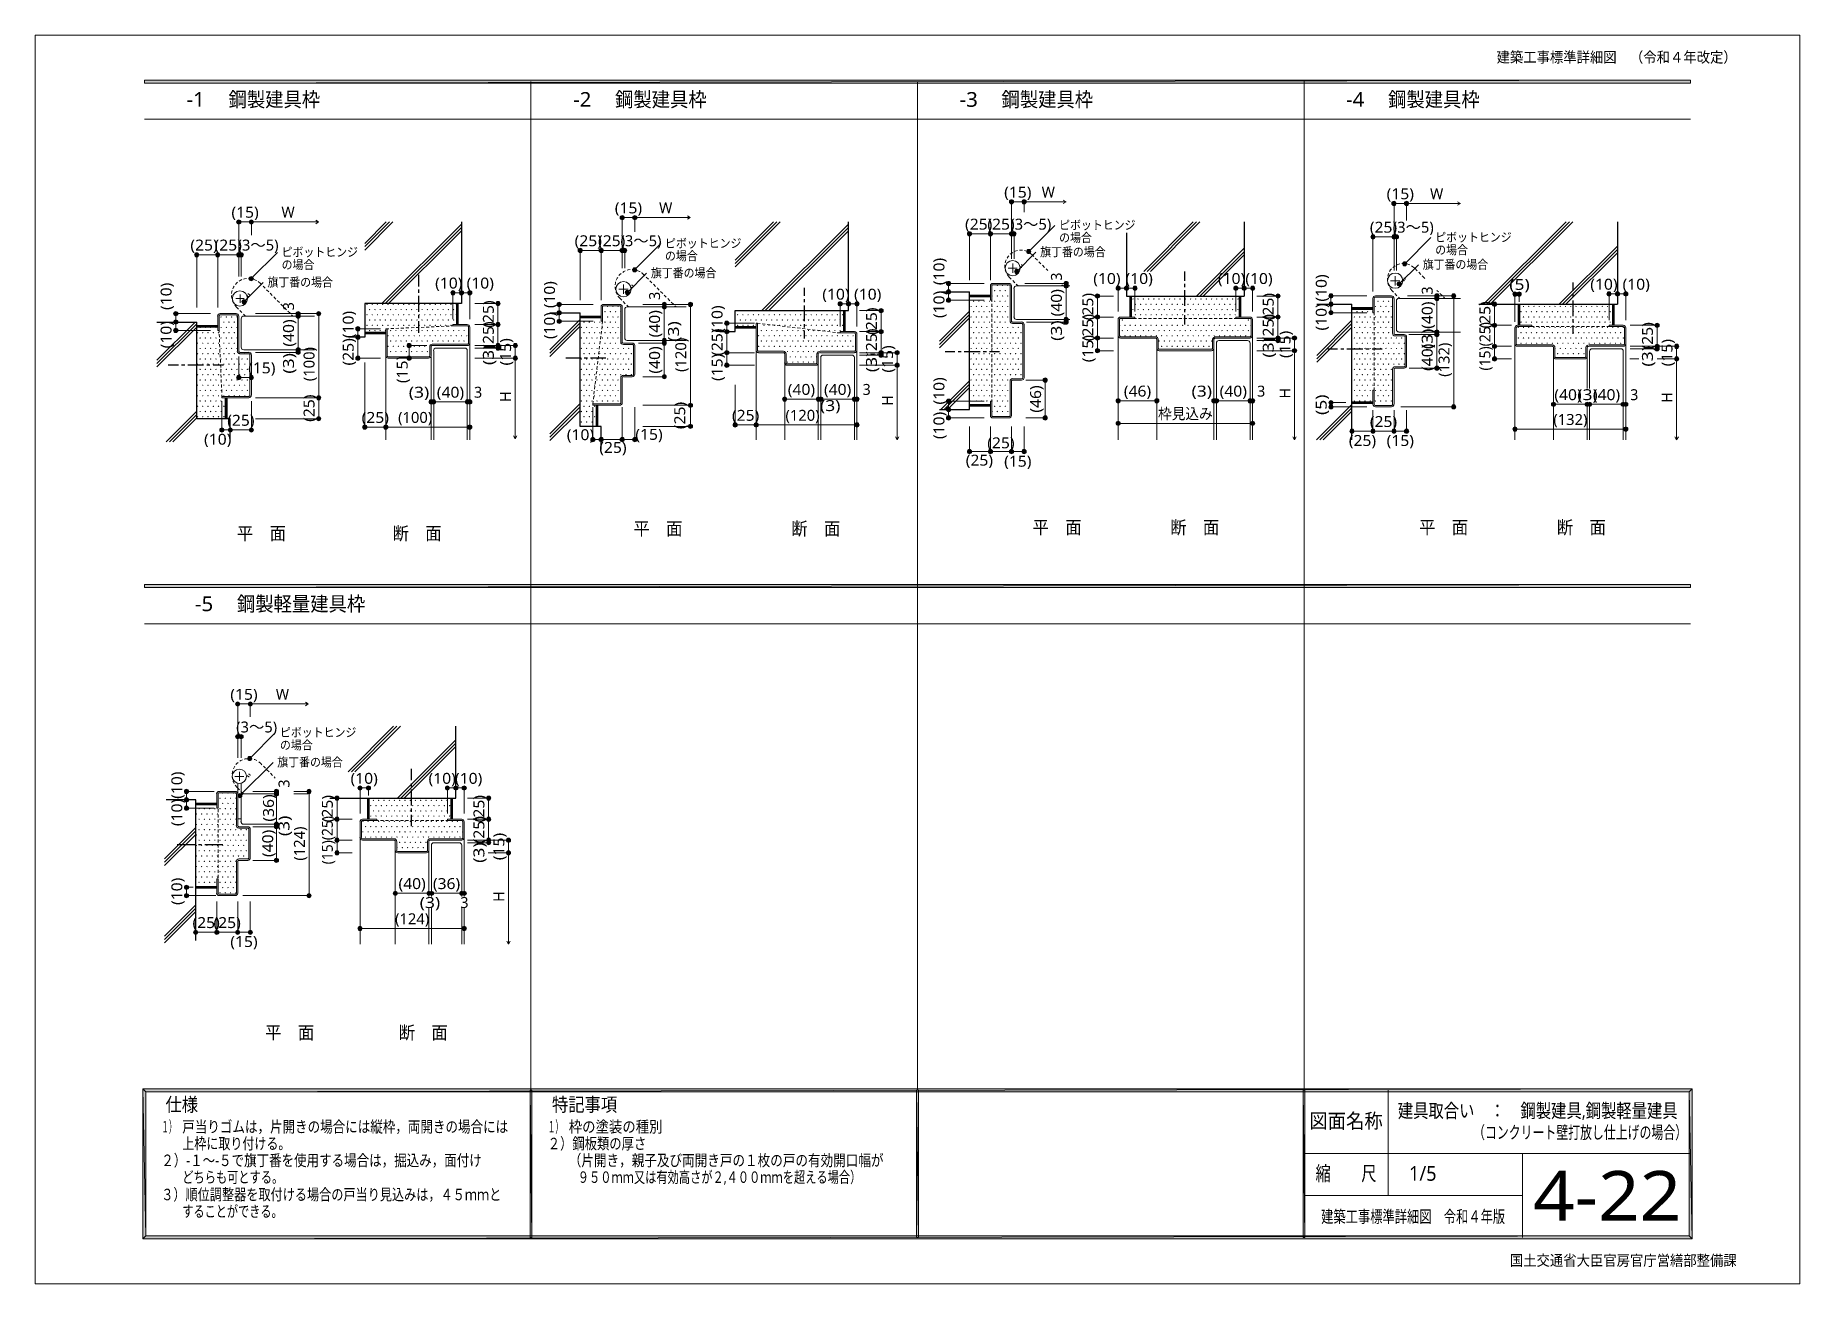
# Model space of a CAD drawing. Header units: millimetres. Extents: x 0 to 420, y 0 to 297.
import ezdxf
from ezdxf.enums import TextEntityAlignment as Align

# ---------------------------------------------------------------- set-up
doc = ezdxf.new("R2010")
doc.units = ezdxf.units.MM
doc.styles.add('kst32b', font='NotoSansJP-Variable.ttf')

msp = doc.modelspace()

# ---------------------------------------------------------------- texts
at = {"style": 'kst32b'}
for s, height, p, p2 in [('建築工事標準詳細図\u3000（令和４年改定）', 2.54, (348.01, 290.49), (405.16, 290.49)), ('-1', 3.491, (36.17, 279.97), (40.54, 279.97)), ('鋼製建具枠', 3.491, (46.19, 279.97), (68, 279.97)), ('-2', 3.491, (128.19, 279.97), (132.55, 279.97)), ('鋼製建具枠', 3.491, (138.18, 279.97), (159.99, 279.97)), ('-3', 3.491, (220.18, 279.97), (224.54, 279.97)), ('鋼製建具枠', 3.491, (230.17, 279.97), (251.98, 279.97)), ('-4', 3.491, (312.17, 279.97), (316.53, 279.97)), ('鋼製建具枠', 3.491, (322.18, 279.97), (344, 279.97)), ('(15)', 2.599, (230.8, 258.36), (237.3, 258.36)), ('(15)', 2.599, (321.84, 257.98), (328.34, 257.98)), ('(15)', 2.599, (138.13, 254.61), (144.63, 254.61)), ('(15)', 2.599, (46.88, 253.58), (53.38, 253.58)), ('(25)', 2.599, (221.49, 250.74), (227.99, 250.74)), ('(25)', 2.599, (226.8, 250.74), (233.3, 250.74)), ('(3～5)', 2.599, (232.26, 250.74), (242.01, 250.74)), ('ピボットヒンジ', 2.079, (243.88, 250.78), (262.07, 250.78)), ('(25)', 2.599, (317.84, 250.02), (324.34, 250.02)), ('(3～5)', 2.599, (323.3, 250.02), (333.05, 250.02)), ('(25)', 2.599, (37.11, 245.77), (43.6, 245.77)), ('(25)', 2.599, (42.86, 245.77), (49.36, 245.77)), ('(3～5)', 2.599, (48.34, 245.77), (58.09, 245.77)), ('(25)', 2.599, (128.57, 246.8), (135.06, 246.8)), ('(25)', 2.599, (134.13, 246.8), (140.63, 246.8)), ('(3～5)', 2.599, (139.49, 246.8), (149.23, 246.8)), ('ピボットヒンジ', 2.079, (150.07, 246.44), (168.26, 246.44)), ('の場合', 2.079, (243.88, 247.78), (251.68, 247.78)), ('ピボットヒンジ', 2.079, (333.4, 247.88), (351.59, 247.88)), ('の場合', 2.079, (58.82, 241.34), (66.62, 241.34)), ('ピボットヒンジ', 2.079, (58.82, 244.35), (77.01, 244.35)), ('の場合', 2.079, (150.07, 243.44), (157.87, 243.44)), ('(10)', 2.599, (216.58, 237.53), (216.58, 244.03)), ('旗丁番の場合', 2.079, (239.35, 244.39), (254.95, 244.39)), ('旗丁番の場合', 2.079, (330.41, 241.41), (346.01, 241.41)), ('の場合', 2.079, (333.4, 244.88), (341.19, 244.88)), ('旗丁番の場合', 2.079, (55.44, 237.19), (71.03, 237.19)), ('旗丁番の場合', 2.079, (146.71, 239.39), (162.3, 239.39)), ('(10)', 2.599, (252.01, 237.81), (258.51, 237.81)), ('(10)', 2.599, (259.69, 237.81), (266.19, 237.81)), ('(10)', 2.599, (281.69, 237.81), (288.18, 237.81)), ('(10)', 2.599, (288.21, 237.81), (294.7, 237.81)), ('(10)', 2.599, (307.57, 233.62), (307.57, 240.11)), ('(10)', 2.599, (32.62, 231.63), (32.62, 238.12)), ('(10)', 2.599, (95.36, 236.73), (101.85, 236.73)), ('(10)', 2.599, (102.85, 236.73), (109.35, 236.73)), ('(10) (10)', 2.599, (123.89, 224.71), (123.89, 238.48)), ('(10)', 2.599, (187.52, 234.08), (194.01, 234.08)), ('(10)', 2.599, (195.07, 234.08), (201.57, 234.08)), ('(10)', 2.599, (216.58, 229.7), (216.58, 236.2)), ('(40)', 2.599, (244.54, 230.1), (244.54, 236.6)), ('(25)', 2.599, (252.01, 229.19), (252.01, 235.69)), ('(25)', 2.599, (294.96, 229.19), (294.96, 235.69)), ('(5)', 2.599, (351.03, 236.41), (355.9, 236.41)), ('(10)', 2.599, (370.31, 236.45), (376.81, 236.45)), ('(10)', 2.599, (377.99, 236.45), (384.49, 236.45)), ('(10)', 2.599, (75.97, 224.92), (75.97, 231.41)), ('(25)', 2.599, (109.33, 227.41), (109.33, 233.91)), ('(40)', 2.599, (148.89, 225.11), (148.89, 231.6)), ('(10)', 2.599, (163.77, 226.23), (163.77, 232.73)), ('(25)', 2.599, (200.51, 225.72), (200.51, 232.22)), ('(10)', 2.599, (307.57, 226.74), (307.57, 233.23)), ('(40)', 2.599, (332.8, 227.14), (332.8, 233.64)), ('(25)', 2.599, (346.54, 227.22), (346.54, 233.72)), ('(10)', 2.599, (32.62, 222.5), (32.62, 229)), ('(40)', 2.599, (61.76, 222.91), (61.76, 229.4)), ('(25)', 2.599, (109.33, 222.42), (109.33, 228.92)), ('(3)', 2.599, (153.39, 224.09), (153.39, 228.96)), ('(25)', 2.599, (163.77, 220.73), (163.77, 227.22)), ('(25)', 2.599, (200.51, 220.73), (200.51, 227.22)), ('(3)', 2.599, (244.54, 224.28), (244.54, 229.15)), ('(25)', 2.599, (252.01, 224.2), (252.01, 230.69)), ('(25)', 2.599, (294.96, 224.2), (294.96, 230.69)), ('(3)', 2.599, (332.8, 222.31), (332.8, 227.19)), ('(15)(25)', 2.599, (346.54, 217.23), (346.54, 228.73)), ('(25)', 2.599, (385.21, 222.23), (385.21, 228.73)), ('(100)', 2.599, (66.65, 214.69), (66.65, 222.82)), ('(25)', 2.599, (75.97, 218.42), (75.97, 224.92)), ('(3)', 2.599, (109.33, 218.52), (109.33, 223.4)), ('(15)', 2.599, (113.43, 218.42), (113.43, 224.92)), ('(40)', 2.599, (148.89, 216.49), (148.89, 222.99)), ('(120)', 2.599, (155.13, 216.89), (155.13, 225.02)), ('(15)', 2.599, (204.34, 216.73), (204.34, 223.22)), ('(15)', 2.599, (252.01, 219.2), (252.01, 225.7)), ('(3)', 2.599, (294.96, 220.3), (294.96, 225.18)), ('(15)', 2.599, (298.94, 220.2), (298.94, 226.69)), ('(40)', 2.599, (332.8, 217.13), (332.8, 223.62)), ('(132)', 2.599, (336.8, 215.73), (336.8, 223.85)), ('(3)', 2.599, (385.21, 218.16), (385.21, 223.04)), ('(15)', 2.599, (389.87, 218.23), (389.87, 224.73)), ('(15)', 2.599, (50.86, 216.56), (57.36, 216.56)), ('(3)', 2.599, (61.76, 216.49), (61.76, 221.37)), ('(15)', 2.599, (88.82, 214.23), (88.82, 220.73)), ('(15)', 2.599, (163.77, 214.74), (163.77, 221.23)), ('(3)', 2.599, (200.51, 216.83), (200.51, 221.7)), ('(10)', 2.599, (216.58, 209.13), (216.58, 215.62)), ('(25)', 2.599, (66.65, 205.02), (66.65, 211.52)), ('(3)', 2.599, (89.09, 210.76), (93.96, 210.76)), ('(40)', 2.599, (95.76, 210.76), (102.26, 210.76)), ('(40)', 2.599, (179.3, 211.43), (185.8, 211.43)), ('(3)', 2.599, (186.97, 207.58), (191.84, 207.58)), ('(40)', 2.599, (187.92, 211.43), (194.41, 211.43)), ('(46)', 2.599, (239.59, 207.2), (239.59, 213.7)), ('(46)', 2.599, (259.29, 211.03), (265.79, 211.03)), ('(3)', 2.599, (275.4, 211.03), (280.27, 211.03)), ('(40)', 2.599, (282.09, 211.03), (288.59, 211.03)), ('(5)', 2.599, (307.57, 206.65), (307.57, 211.52)), ('(40)', 2.599, (361.76, 210.18), (368.26, 210.18)), ('(3)', 2.599, (367.22, 210.18), (372.09, 210.18)), ('(40)', 2.599, (370.92, 210.18), (377.42, 210.18)), ('(25)', 2.599, (45.87, 204.09), (52.37, 204.09)), ('(25)', 2.599, (77.87, 204.77), (84.37, 204.77)), ('(100)', 2.599, (86.55, 204.77), (94.67, 204.77)), ('(25)', 2.599, (154.88, 203.28), (154.88, 209.78)), ('(25)', 2.599, (166.01, 205.27), (172.51, 205.27)), ('(120)', 2.599, (178.75, 205.27), (186.87, 205.27)), ('(10)', 2.599, (216.58, 200.91), (216.58, 207.41)), ('枠見込み', 2.599, (267.44, 205.66), (280.44, 205.66)), ('(25)', 2.599, (317.84, 203.79), (324.34, 203.79)), ('(132)', 2.599, (361.51, 204.28), (369.63, 204.28)), ('(10)', 2.599, (40.36, 199.58), (46.86, 199.58)), ('(10)', 2.599, (126.7, 200.66), (133.2, 200.66)), ('(15)', 2.599, (143.02, 200.74), (149.52, 200.74)), ('(25)', 2.599, (312.84, 199.28), (319.34, 199.28)), ('(15)', 2.599, (321.84, 199.28), (328.34, 199.28)), ('(25)', 2.599, (134.43, 197.63), (140.93, 197.63)), ('(25)', 2.599, (226.78, 198.73), (233.28, 198.73)), ('(25)', 2.599, (221.66, 194.61), (228.15, 194.61)), ('(15)', 2.599, (230.8, 194.35), (237.3, 194.35)), ('平\u3000面', 3.119, (142.54, 178.05), (154.23, 178.05)), ('断\u3000面', 3.119, (180.13, 178.05), (191.82, 178.05)), ('平\u3000面', 3.119, (237.55, 178.35), (249.25, 178.35)), ('断\u3000面', 3.119, (270.32, 178.35), (282.01, 178.35)), ('平\u3000面', 3.119, (329.54, 178.35), (341.24, 178.35)), ('断\u3000面', 3.119, (362.33, 178.35), (374.03, 178.35)), ('平\u3000面', 3.119, (48.18, 176.91), (59.87, 176.91)), ('断\u3000面', 3.119, (85.22, 176.91), (96.91, 176.91)), ('鋼製軽量建具枠', 3.491, (48.18, 159.98), (78.72, 159.98)), ('-5', 3.491, (38.18, 159.98), (42.55, 159.98)), ('(15)', 2.599, (46.61, 138.9), (53.11, 138.9)), ('(3～5)', 2.599, (48.01, 131.13), (57.75, 131.13)), ('ピボットヒンジ', 2.079, (58.42, 130.09), (76.61, 130.09)), ('の場合', 2.079, (58.42, 127.08), (66.22, 127.08)), ('旗丁番の場合', 2.079, (57.79, 123.02), (73.38, 123.02)), ('(10)', 2.599, (35.18, 115.34), (35.18, 121.83)), ('(10)', 2.599, (75.23, 118.91), (81.72, 118.91)), ('(10)', 2.599, (93.79, 118.91), (100.29, 118.91)), ('(10)', 2.599, (100.1, 118.91), (106.59, 118.91)), ('(10)', 2.599, (35.18, 108.84), (35.18, 115.34)), ('(36)', 2.599, (57, 109.92), (57, 116.42)), ('(25)', 2.599, (71.01, 109.75), (71.01, 116.25)), ('(25)', 2.599, (107.08, 109.75), (107.08, 116.25)), ('(3)', 2.599, (60.68, 106.47), (60.68, 111.34)), ('(15)(25)', 2.599, (71.01, 99.76), (71.01, 111.25)), ('(25)', 2.599, (107.08, 104.75), (107.08, 111.25)), ('(40)', 2.599, (56.81, 101.49), (56.81, 107.99)), ('(124)', 2.599, (64.35, 100.63), (64.35, 108.75)), ('(15)', 2.599, (111.82, 100.75), (111.82, 107.25)), ('(3)', 2.599, (107.08, 100.12), (107.08, 104.99)), ('(10)', 2.599, (35.18, 90.09), (35.18, 96.58)), ('(40)', 2.599, (86.64, 93.87), (93.13, 93.87)), ('(36)', 2.599, (94.83, 93.87), (101.32, 93.87)), ('(3)', 2.599, (91.69, 89.37), (96.57, 89.37)), ('(25)', 2.599, (37.61, 84.6), (44.11, 84.6)), ('(25)', 2.599, (42.61, 84.6), (49.11, 84.6)), ('(124)', 2.599, (85.83, 85.51), (93.95, 85.51)), ('(15)', 2.599, (46.61, 80.09), (53.11, 80.09)), ('平\u3000面', 3.119, (54.89, 58.19), (66.58, 58.19)), ('断\u3000面', 3.119, (86.68, 58.19), (98.37, 58.19)), ('仕様', 3.273, (31.18, 40.98), (38.94, 40.98)), ('特記事項', 3.273, (123.17, 40.98), (138.69, 40.98)), ('建具取合い\u3000：\u3000鋼製建具,鋼製軽量建具', 3.3106, (324.49, 39.5), (391.11, 39.5)), ('１）', 2.728, (30.18, 35.98), (33.81, 35.98)), ('戸当りゴムは，片開きの場合には縦枠，両開きの場合には', 2.7278, (35.18, 35.98), (112.74, 35.98)), ('１）', 2.728, (122.17, 35.98), (125.8, 35.98)), ('枠の塗装の種別', 2.728, (127.17, 35.98), (149.48, 35.98)), ('図面名称', 3.491, (303.45, 36.98), (320.9, 36.98)), ('（コンクリート壁打放し仕上げの場合）', 3.0231, (342.41, 34.48), (393.35, 34.48)), ('上枠に取り付ける。', 2.728, (35.18, 31.98), (60.92, 31.98)), ('２）鋼板類の厚さ', 2.728, (122.17, 31.98), (145.61, 31.98)), ('２）-１～-５で旗丁番を使用する場合は，掘込み，面付け', 2.7278, (30.18, 27.98), (106.46, 27.98)), ('（片開き，親子及び両開き戸の１枚の戸の有効開口幅が', 2.7278, (127.17, 27.98), (202.09, 27.98)), ('どちらも可とする。', 2.728, (35.18, 23.98), (59.21, 23.98)), ('９５０ｍｍ又は有効高さが２,４００ｍｍを超える場合）', 2.7278, (129.32, 23.98), (196.8, 23.98)), ('縮\u3000\u3000尺', 3.491, (304.91, 24.49), (319.43, 24.49)), ('1/5', 3.491, (327.17, 24.49), (333.72, 24.49)), ('4-22', 11.831, (356.68, 14.99), (391.97, 14.99)), ('３）順位調整器を取付ける場合の戸当り見込みは，４５ｍｍと', 2.7278, (30.18, 19.85), (111.11, 19.85)), ('することができる。', 2.728, (35.18, 15.85), (59.08, 15.85)), ('建築工事標準詳細図\u3000令和４年版', 2.919, (306.26, 14.5), (350.04, 14.5)), ('国土交通省大臣官房官庁営繕部整備課', 2.54, (351.18, 4.27), (405.16, 4.27))]:
    msp.add_text(s, height=height, dxfattribs=at).set_placement(p, p2, align=Align.FIT)
for s, p in [('W', (239.73, 258.36)), ('W', (332.17, 257.98)), ('W', (148.67, 254.61)), ('W', (58.78, 253.58)), ('3', (104.63, 210.76)), ('3', (197.1, 211.43)), ('3', (291.02, 211.03)), ('3', (379.81, 210.18)), ('W', (57.45, 138.9)), ('3', (101.37, 89.37))]:
    msp.add_text(s, height=2.6, dxfattribs=at).set_placement(p)
for s, p in [('3', (244.54, 238.59)), ('3', (148.89, 234.04)), ('3', (332.8, 235.29)), ('3', (61.76, 231.56)), ('H', (113.43, 209.76)), ('H', (204.34, 208.83)), ('H', (298.94, 210.57)), ('H', (389.87, 209.55)), ('3', (60.68, 118)), ('H', (111.82, 90.83))]:
    msp.add_text(s, height=2.6, rotation=90, dxfattribs=at).set_placement(p)

# ---------------------------------------------------------------- hatches: boundary and pattern name
h = msp.add_hatch(color=7)
h.paths.add_polyline_path([(394.17, 285.62), (394.17, 286.32), (26.18, 285.62), (394.17, 285.62)])
h.paths.add_polyline_path([(394.17, 286.32), (26.18, 285.62), (26.18, 286.32), (394.17, 286.32)])
h = msp.add_hatch(color=7)
h.paths.add_polyline_path([(232.35, 257.83), (232.2, 257.73), (232.54, 257.37), (232.35, 257.83)])
h.paths.add_polyline_path([(232.2, 257.73), (232.54, 257.37), (232.07, 257.56), (232.2, 257.73)])
h.paths.add_polyline_path([(232.54, 257.37), (232.07, 257.56), (232.05, 257.37), (232.54, 257.37)])
h = msp.add_hatch(color=7)
h.paths.add_polyline_path([(232.05, 257.37), (232.07, 257.17), (232.54, 257.37), (232.05, 257.37)])
h.paths.add_polyline_path([(232.07, 257.17), (232.54, 257.37), (232.2, 257.01), (232.07, 257.17)])
h.paths.add_polyline_path([(232.54, 257.37), (232.2, 257.01), (232.35, 256.9), (232.54, 257.37)])
h = msp.add_hatch(color=7)
h.paths.add_polyline_path([(232.9, 257.73), (232.73, 257.83), (232.54, 257.37), (232.9, 257.73)])
h.paths.add_polyline_path([(232.73, 257.83), (232.54, 257.37), (232.54, 257.87), (232.73, 257.83)])
h.paths.add_polyline_path([(232.54, 257.37), (232.54, 257.87), (232.35, 257.83), (232.54, 257.37)])
h = msp.add_hatch(color=7)
h.paths.add_polyline_path([(232.54, 257.56), (232.43, 257.53), (232.54, 257.37), (232.54, 257.56)])
h.paths.add_polyline_path([(232.43, 257.53), (232.54, 257.37), (232.37, 257.47), (232.43, 257.53)])
h.paths.add_polyline_path([(232.54, 257.37), (232.37, 257.47), (232.35, 257.37), (232.54, 257.37)])
h = msp.add_hatch(color=7)
h.paths.add_polyline_path([(232.35, 257.37), (232.37, 257.26), (232.54, 257.37), (232.35, 257.37)])
h.paths.add_polyline_path([(232.37, 257.26), (232.54, 257.37), (232.43, 257.2), (232.37, 257.26)])
h.paths.add_polyline_path([(232.54, 257.37), (232.43, 257.2), (232.54, 257.17), (232.54, 257.37)])
for points in [[(232.35, 256.9), (232.54, 256.86), (232.54, 257.37), (232.35, 256.9)], [(235.35, 256.9), (235.54, 256.86), (235.54, 257.37), (235.35, 256.9)], [(323.79, 257.45), (323.6, 257.49), (323.6, 256.98), (323.79, 257.45)], [(326.79, 257.45), (326.58, 257.49), (326.58, 256.98), (326.79, 257.45)], [(48.81, 253.03), (48.62, 253.05), (48.62, 252.56), (48.81, 253.03)], [(51.82, 253.03), (51.63, 253.05), (51.63, 252.56), (51.82, 253.03)], [(139.7, 253.15), (139.89, 253.11), (139.89, 253.6), (139.7, 253.15)], [(142.71, 253.15), (142.9, 253.11), (142.9, 253.6), (142.71, 253.15)], [(222.08, 249.94), (222.04, 249.75), (222.55, 249.75), (222.08, 249.94)], [(227.08, 249.94), (227.03, 249.75), (227.54, 249.75), (227.08, 249.94)], [(232.07, 249.94), (232.05, 249.75), (232.54, 249.75), (232.07, 249.94)], [(232.69, 249.94), (232.64, 249.75), (233.15, 249.75), (232.69, 249.94)], [(318.39, 248.56), (318.58, 248.52), (318.58, 249.03), (318.39, 248.56)], [(323.41, 248.56), (323.6, 248.52), (323.6, 249.03), (323.41, 248.56)], [(324, 248.56), (324.19, 248.52), (324.19, 249.03), (324, 248.56)], [(38.16, 244.94), (38.12, 244.75), (38.61, 244.75), (38.16, 244.94)], [(43.16, 244.94), (43.12, 244.75), (43.62, 244.75), (43.16, 244.94)], [(48.15, 244.94), (48.11, 244.75), (48.62, 244.75), (48.15, 244.94)], [(48.75, 244.94), (48.73, 244.75), (49.21, 244.75), (48.75, 244.94)], [(129.43, 246), (129.39, 245.81), (129.9, 245.81), (129.43, 246)], [(134.43, 246), (134.39, 245.81), (134.9, 245.81), (134.43, 246)], [(139.42, 246), (139.38, 245.81), (139.89, 245.81), (139.42, 246)], [(140.04, 246), (140, 245.81), (140.48, 245.81), (140.04, 246)], [(236.18, 245.34), (236.3, 245.17), (236.64, 245.53), (236.18, 245.34)], [(142.39, 240.98), (142.49, 240.83), (142.83, 241.17), (142.39, 240.98)], [(233.6, 240.33), (233.79, 240.28), (233.79, 240.79), (233.6, 240.33)], [(325.69, 242.44), (325.8, 242.27), (326.16, 242.63), (325.69, 242.44)], [(51.12, 238.91), (51.22, 238.74), (51.58, 239.1), (51.12, 238.91)], [(99.42, 235.27), (99.61, 235.25), (99.61, 235.73), (99.42, 235.27)], [(101.43, 235.27), (101.62, 235.25), (101.62, 235.73), (101.43, 235.27)], [(103.42, 235.27), (103.61, 235.25), (103.61, 235.73), (103.42, 235.27)], [(140.95, 235.33), (141.14, 235.29), (141.14, 235.8), (140.95, 235.33)], [(217.11, 238.15), (217.06, 237.96), (217.57, 237.96), (217.11, 238.15)], [(217.11, 236.14), (217.06, 235.94), (217.57, 235.94), (217.11, 236.14)], [(227.92, 237.53), (227.9, 237.51), (227.88, 237.49), (227.9, 237.47), (227.92, 237.45), (227.94, 237.47), (227.97, 237.49), (227.94, 237.51), (227.92, 237.53)], [(228.56, 236.28), (228.54, 236.26), (228.52, 236.24), (228.54, 236.22), (228.56, 236.2), (228.58, 236.22), (228.6, 236.24), (228.58, 236.26), (228.56, 236.28)], [(229.17, 237.53), (229.15, 237.51), (229.13, 237.49), (229.15, 237.47), (229.17, 237.45), (229.19, 237.47), (229.21, 237.49), (229.19, 237.51), (229.17, 237.53)], [(229.81, 236.28), (229.79, 236.26), (229.76, 236.24), (229.79, 236.22), (229.81, 236.2), (229.83, 236.22), (229.85, 236.24), (229.83, 236.26), (229.81, 236.28)], [(230.42, 237.53), (230.4, 237.51), (230.38, 237.49), (230.4, 237.47), (230.42, 237.45), (230.44, 237.47), (230.46, 237.49), (230.44, 237.51), (230.42, 237.53)], [(231.06, 236.28), (231.03, 236.26), (231.01, 236.24), (231.03, 236.22), (231.06, 236.2), (231.08, 236.22), (231.1, 236.24), (231.08, 236.26), (231.06, 236.28)], [(231.67, 237.53), (231.65, 237.51), (231.63, 237.49), (231.65, 237.47), (231.67, 237.45), (231.69, 237.47), (231.71, 237.49), (231.69, 237.51), (231.67, 237.53)], [(245.34, 237.49), (245.53, 237.45), (245.53, 237.96), (245.34, 237.49)], [(245.34, 236.88), (245.53, 236.85), (245.53, 237.34), (245.34, 236.88)], [(257.75, 236.35), (257.94, 236.3), (257.94, 236.81), (257.75, 236.35)], [(259.74, 236.35), (259.93, 236.3), (259.93, 236.81), (259.74, 236.35)], [(261.75, 236.35), (261.94, 236.3), (261.94, 236.81), (261.75, 236.35)], [(285.75, 236.35), (285.94, 236.3), (285.94, 236.81), (285.75, 236.35)], [(287.74, 236.35), (287.93, 236.3), (287.93, 236.81), (287.74, 236.35)], [(289.75, 236.35), (289.94, 236.3), (289.94, 236.81), (289.75, 236.35)], [(308.12, 235.18), (308.08, 234.97), (308.59, 234.97), (308.12, 235.18)], [(324.63, 237.36), (324.82, 237.32), (324.82, 237.83), (324.63, 237.36)], [(352.17, 234.95), (352.36, 234.93), (352.36, 235.42), (352.17, 234.95)], [(353.19, 234.95), (353.38, 234.93), (353.38, 235.42), (353.19, 234.95)], [(374.59, 234.99), (374.78, 234.95), (374.78, 235.46), (374.59, 234.99)], [(376.58, 234.99), (376.77, 234.95), (376.77, 235.46), (376.58, 234.99)], [(378.59, 234.99), (378.78, 234.95), (378.78, 235.46), (378.59, 234.99)], [(49.66, 233.13), (49.85, 233.09), (49.85, 233.6), (49.66, 233.13)], [(79.14, 233.02), (79.12, 233), (79.1, 232.98), (79.12, 232.96), (79.14, 232.94), (79.16, 232.96), (79.18, 232.98), (79.16, 233), (79.14, 233.02)], [(79.76, 231.77), (79.73, 231.75), (79.71, 231.73), (79.73, 231.71), (79.76, 231.69), (79.78, 231.71), (79.8, 231.73), (79.78, 231.75), (79.76, 231.77)], [(80.39, 233.02), (80.37, 233), (80.35, 232.98), (80.37, 232.96), (80.39, 232.94), (80.41, 232.96), (80.43, 232.98), (80.41, 233), (80.39, 233.02)], [(81.03, 231.77), (81, 231.75), (80.98, 231.73), (81, 231.71), (81.03, 231.69), (81.05, 231.71), (81.07, 231.73), (81.05, 231.75), (81.03, 231.77)], [(81.64, 233.02), (81.62, 233), (81.6, 232.98), (81.62, 232.96), (81.64, 232.94), (81.66, 232.96), (81.68, 232.98), (81.66, 233), (81.64, 233.02)], [(82.27, 231.77), (82.25, 231.75), (82.23, 231.73), (82.25, 231.71), (82.27, 231.69), (82.3, 231.71), (82.32, 231.73), (82.3, 231.75), (82.27, 231.77)], [(82.89, 233.02), (82.87, 233), (82.85, 232.98), (82.87, 232.96), (82.89, 232.94), (82.91, 232.96), (82.93, 232.98), (82.91, 233), (82.89, 233.02)], [(83.52, 231.77), (83.5, 231.75), (83.48, 231.73), (83.5, 231.71), (83.52, 231.69), (83.54, 231.71), (83.57, 231.73), (83.54, 231.75), (83.52, 231.77)], [(84.14, 233.02), (84.12, 233), (84.1, 232.98), (84.12, 232.96), (84.14, 232.94), (84.16, 232.96), (84.18, 232.98), (84.16, 233), (84.14, 233.02)], [(84.77, 231.77), (84.75, 231.75), (84.73, 231.73), (84.75, 231.71), (84.77, 231.69), (84.79, 231.71), (84.81, 231.73), (84.79, 231.75), (84.77, 231.77)], [(85.39, 233.02), (85.37, 233), (85.34, 232.98), (85.37, 232.96), (85.39, 232.94), (85.41, 232.96), (85.43, 232.98), (85.41, 233), (85.39, 233.02)], [(86.02, 231.77), (86, 231.75), (85.98, 231.73), (86, 231.71), (86.02, 231.69), (86.04, 231.71), (86.06, 231.73), (86.04, 231.75), (86.02, 231.77)], [(86.64, 233.02), (86.61, 233), (86.59, 232.98), (86.61, 232.96), (86.64, 232.94), (86.66, 232.96), (86.68, 232.98), (86.66, 233), (86.64, 233.02)], [(87.27, 231.77), (87.25, 231.75), (87.23, 231.73), (87.25, 231.71), (87.27, 231.69), (87.29, 231.71), (87.31, 231.73), (87.29, 231.75), (87.27, 231.77)], [(87.88, 233.02), (87.86, 233), (87.84, 232.98), (87.86, 232.96), (87.88, 232.94), (87.91, 232.96), (87.93, 232.98), (87.91, 233), (87.88, 233.02)], [(88.52, 231.77), (88.5, 231.75), (88.48, 231.73), (88.5, 231.71), (88.52, 231.69), (88.54, 231.71), (88.56, 231.73), (88.54, 231.75), (88.52, 231.77)], [(89.13, 233.02), (89.11, 233), (89.09, 232.98), (89.11, 232.96), (89.13, 232.94), (89.15, 232.96), (89.18, 232.98), (89.15, 233), (89.13, 233.02)], [(89.77, 231.77), (89.75, 231.75), (89.73, 231.73), (89.75, 231.71), (89.77, 231.69), (89.79, 231.71), (89.81, 231.73), (89.79, 231.75), (89.77, 231.77)], [(90.38, 233.02), (90.36, 233), (90.34, 232.98), (90.36, 232.96), (90.38, 232.94), (90.4, 232.96), (90.42, 232.98), (90.4, 233), (90.38, 233.02)], [(91.02, 231.77), (91, 231.75), (90.97, 231.73), (91, 231.71), (91.02, 231.69), (91.04, 231.71), (91.06, 231.73), (91.04, 231.75), (91.02, 231.77)], [(91.63, 233.02), (91.61, 233), (91.59, 232.98), (91.61, 232.96), (91.63, 232.94), (91.65, 232.96), (91.67, 232.98), (91.65, 233), (91.63, 233.02)], [(92.27, 231.77), (92.24, 231.75), (92.22, 231.73), (92.24, 231.71), (92.27, 231.69), (92.29, 231.71), (92.31, 231.73), (92.29, 231.75), (92.27, 231.77)], [(92.9, 233.02), (92.88, 233), (92.86, 232.98), (92.88, 232.96), (92.9, 232.94), (92.92, 232.96), (92.94, 232.98), (92.92, 233), (92.9, 233.02)], [(93.51, 231.77), (93.49, 231.75), (93.47, 231.73), (93.49, 231.71), (93.51, 231.69), (93.54, 231.71), (93.56, 231.73), (93.54, 231.75), (93.51, 231.77)], [(94.15, 233.02), (94.13, 233), (94.11, 232.98), (94.13, 232.96), (94.15, 232.94), (94.17, 232.96), (94.19, 232.98), (94.17, 233), (94.15, 233.02)], [(94.76, 231.77), (94.74, 231.75), (94.72, 231.73), (94.74, 231.71), (94.76, 231.69), (94.78, 231.71), (94.81, 231.73), (94.78, 231.75), (94.76, 231.77)], [(95.4, 233.02), (95.38, 233), (95.36, 232.98), (95.38, 232.96), (95.4, 232.94), (95.42, 232.96), (95.44, 232.98), (95.42, 233), (95.4, 233.02)], [(96.01, 231.77), (95.99, 231.75), (95.97, 231.73), (95.99, 231.71), (96.01, 231.69), (96.03, 231.71), (96.05, 231.73), (96.03, 231.75), (96.01, 231.77)], [(96.65, 233.02), (96.63, 233), (96.6, 232.98), (96.63, 232.96), (96.65, 232.94), (96.67, 232.96), (96.69, 232.98), (96.67, 233), (96.65, 233.02)], [(97.26, 231.77), (97.24, 231.75), (97.22, 231.73), (97.24, 231.71), (97.26, 231.69), (97.28, 231.71), (97.3, 231.73), (97.28, 231.75), (97.26, 231.77)], [(97.9, 233.02), (97.87, 233), (97.85, 232.98), (97.87, 232.96), (97.9, 232.94), (97.92, 232.96), (97.94, 232.98), (97.92, 233), (97.9, 233.02)], [(98.51, 231.77), (98.49, 231.75), (98.47, 231.73), (98.49, 231.71), (98.51, 231.69), (98.53, 231.71), (98.55, 231.73), (98.53, 231.75), (98.51, 231.77)], [(99.14, 233.02), (99.12, 233), (99.1, 232.98), (99.12, 232.96), (99.14, 232.94), (99.17, 232.96), (99.19, 232.98), (99.17, 233), (99.14, 233.02)], [(99.76, 231.77), (99.74, 231.75), (99.72, 231.73), (99.74, 231.71), (99.76, 231.69), (99.78, 231.71), (99.8, 231.73), (99.78, 231.75), (99.76, 231.77)], [(100.39, 233.02), (100.37, 233), (100.35, 232.98), (100.37, 232.96), (100.39, 232.94), (100.41, 232.96), (100.44, 232.98), (100.41, 233), (100.39, 233.02)], [(110.13, 232.71), (110.32, 232.66), (110.32, 233.15), (110.13, 232.71)], [(124.42, 233.15), (124.4, 232.94), (124.88, 232.94), (124.42, 233.15)], [(124.42, 231.14), (124.4, 230.95), (124.88, 230.95), (124.42, 231.14)], [(135.81, 231.27), (135.78, 231.25), (135.76, 231.22), (135.78, 231.2), (135.81, 231.18), (135.83, 231.2), (135.85, 231.22), (135.83, 231.25), (135.81, 231.27)], [(136.42, 232.52), (136.4, 232.49), (136.38, 232.47), (136.4, 232.45), (136.42, 232.43), (136.44, 232.45), (136.46, 232.47), (136.44, 232.49), (136.42, 232.52)], [(137.05, 231.27), (137.03, 231.25), (137.01, 231.22), (137.03, 231.2), (137.05, 231.18), (137.08, 231.2), (137.1, 231.22), (137.08, 231.25), (137.05, 231.27)], [(137.67, 232.52), (137.65, 232.49), (137.63, 232.47), (137.65, 232.45), (137.67, 232.43), (137.69, 232.45), (137.71, 232.47), (137.69, 232.49), (137.67, 232.52)], [(138.3, 231.27), (138.28, 231.25), (138.26, 231.22), (138.28, 231.2), (138.3, 231.18), (138.32, 231.2), (138.35, 231.22), (138.32, 231.25), (138.3, 231.27)], [(138.92, 232.52), (138.9, 232.49), (138.87, 232.47), (138.9, 232.45), (138.92, 232.43), (138.94, 232.45), (138.96, 232.47), (138.94, 232.49), (138.92, 232.52)], [(139.55, 231.27), (139.53, 231.25), (139.51, 231.22), (139.53, 231.2), (139.55, 231.18), (139.57, 231.2), (139.59, 231.22), (139.57, 231.25), (139.55, 231.27)], [(149.69, 232.49), (149.88, 232.45), (149.88, 232.94), (149.69, 232.49)], [(149.69, 231.88), (149.88, 231.86), (149.88, 232.35), (149.69, 231.88)], [(155.93, 232.49), (156.13, 232.45), (156.13, 232.94), (155.93, 232.49)], [(191.58, 232.62), (191.77, 232.58), (191.77, 233.09), (191.58, 232.62)], [(193.57, 232.62), (193.76, 232.58), (193.76, 233.09), (193.57, 232.62)], [(195.56, 232.62), (195.77, 232.58), (195.77, 233.09), (195.56, 232.62)], [(201.32, 231.01), (201.51, 230.97), (201.51, 231.48), (201.32, 231.01)], [(217.11, 234.15), (217.06, 233.96), (217.57, 233.96), (217.11, 234.15)], [(222.93, 232.52), (222.91, 232.49), (222.88, 232.47), (222.91, 232.45), (222.93, 232.43), (222.95, 232.45), (222.97, 232.47), (222.95, 232.49), (222.93, 232.52)], [(223.54, 233.76), (223.52, 233.74), (223.5, 233.72), (223.52, 233.7), (223.54, 233.68), (223.56, 233.7), (223.58, 233.72), (223.56, 233.74), (223.54, 233.76)], [(223.54, 231.27), (223.52, 231.25), (223.5, 231.22), (223.52, 231.2), (223.54, 231.18), (223.56, 231.2), (223.58, 231.22), (223.56, 231.25), (223.54, 231.27)], [(224.18, 232.52), (224.15, 232.49), (224.13, 232.47), (224.15, 232.45), (224.18, 232.43), (224.2, 232.45), (224.22, 232.47), (224.2, 232.49), (224.18, 232.52)], [(224.79, 233.76), (224.77, 233.74), (224.75, 233.72), (224.77, 233.7), (224.79, 233.68), (224.81, 233.7), (224.83, 233.72), (224.81, 233.74), (224.79, 233.76)], [(224.79, 231.27), (224.77, 231.25), (224.75, 231.22), (224.77, 231.2), (224.79, 231.18), (224.81, 231.2), (224.83, 231.22), (224.81, 231.25), (224.79, 231.27)], [(225.42, 232.52), (225.4, 232.49), (225.38, 232.47), (225.4, 232.45), (225.42, 232.43), (225.45, 232.45), (225.47, 232.47), (225.45, 232.49), (225.42, 232.52)], [(226.04, 233.76), (226.02, 233.74), (226, 233.72), (226.02, 233.7), (226.04, 233.68), (226.06, 233.7), (226.08, 233.72), (226.06, 233.74), (226.04, 233.76)], [(226.04, 231.27), (226.02, 231.25), (226, 231.22), (226.02, 231.2), (226.04, 231.18), (226.06, 231.2), (226.08, 231.22), (226.06, 231.25), (226.04, 231.27)], [(226.67, 232.52), (226.65, 232.49), (226.63, 232.47), (226.65, 232.45), (226.67, 232.43), (226.69, 232.45), (226.72, 232.47), (226.69, 232.49), (226.67, 232.52)], [(227.31, 233.76), (227.29, 233.74), (227.27, 233.72), (227.29, 233.7), (227.31, 233.68), (227.33, 233.7), (227.35, 233.72), (227.33, 233.74), (227.31, 233.76)], [(227.31, 231.27), (227.29, 231.25), (227.27, 231.22), (227.29, 231.2), (227.31, 231.18), (227.33, 231.2), (227.35, 231.22), (227.33, 231.25), (227.31, 231.27)], [(227.92, 235.01), (227.9, 234.99), (227.88, 234.97), (227.9, 234.95), (227.92, 234.93), (227.94, 234.95), (227.97, 234.97), (227.94, 234.99), (227.92, 235.01)], [(227.92, 232.52), (227.9, 232.49), (227.88, 232.47), (227.9, 232.45), (227.92, 232.43), (227.94, 232.45), (227.97, 232.47), (227.94, 232.49), (227.92, 232.52)], [(228.56, 233.76), (228.54, 233.74), (228.52, 233.72), (228.54, 233.7), (228.56, 233.68), (228.58, 233.7), (228.6, 233.72), (228.58, 233.74), (228.56, 233.76)], [(228.56, 231.27), (228.54, 231.25), (228.52, 231.22), (228.54, 231.2), (228.56, 231.18), (228.58, 231.2), (228.6, 231.22), (228.58, 231.25), (228.56, 231.27)], [(229.17, 235.01), (229.15, 234.99), (229.13, 234.97), (229.15, 234.95), (229.17, 234.93), (229.19, 234.95), (229.21, 234.97), (229.19, 234.99), (229.17, 235.01)], [(229.17, 232.52), (229.15, 232.49), (229.13, 232.47), (229.15, 232.45), (229.17, 232.43), (229.19, 232.45), (229.21, 232.47), (229.19, 232.49), (229.17, 232.52)], [(229.81, 233.76), (229.79, 233.74), (229.76, 233.72), (229.79, 233.7), (229.81, 233.68), (229.83, 233.7), (229.85, 233.72), (229.83, 233.74), (229.81, 233.76)], [(229.81, 231.27), (229.79, 231.25), (229.76, 231.22), (229.79, 231.2), (229.81, 231.18), (229.83, 231.2), (229.85, 231.22), (229.83, 231.25), (229.81, 231.27)], [(230.42, 235.01), (230.4, 234.99), (230.38, 234.97), (230.4, 234.95), (230.42, 234.93), (230.44, 234.95), (230.46, 234.97), (230.44, 234.99), (230.42, 235.01)], [(230.42, 232.52), (230.4, 232.49), (230.38, 232.47), (230.4, 232.45), (230.42, 232.43), (230.44, 232.45), (230.46, 232.47), (230.44, 232.49), (230.42, 232.52)], [(231.06, 233.76), (231.03, 233.74), (231.01, 233.72), (231.03, 233.7), (231.06, 233.68), (231.08, 233.7), (231.1, 233.72), (231.08, 233.74), (231.06, 233.76)], [(231.06, 231.27), (231.03, 231.25), (231.01, 231.22), (231.03, 231.2), (231.06, 231.18), (231.08, 231.2), (231.1, 231.22), (231.08, 231.25), (231.06, 231.27)], [(231.67, 235.01), (231.65, 234.99), (231.63, 234.97), (231.65, 234.95), (231.67, 234.93), (231.69, 234.95), (231.71, 234.97), (231.69, 234.99), (231.67, 235.01)], [(231.67, 232.52), (231.65, 232.49), (231.63, 232.47), (231.65, 232.45), (231.67, 232.43), (231.69, 232.45), (231.71, 232.47), (231.69, 232.49), (231.67, 232.52)], [(252.81, 234.48), (253.01, 234.44), (253.01, 234.95), (252.81, 234.48)], [(261.43, 234.27), (261.41, 234.25), (261.39, 234.23), (261.41, 234.21), (261.43, 234.19), (261.45, 234.21), (261.47, 234.23), (261.45, 234.25), (261.43, 234.27)], [(261.43, 231.77), (261.41, 231.75), (261.39, 231.73), (261.41, 231.71), (261.43, 231.69), (261.45, 231.71), (261.47, 231.73), (261.45, 231.75), (261.43, 231.77)], [(262.04, 233.02), (262.02, 233), (262, 232.98), (262.02, 232.96), (262.04, 232.94), (262.06, 232.96), (262.09, 232.98), (262.06, 233), (262.04, 233.02)], [(262.68, 234.27), (262.66, 234.25), (262.64, 234.23), (262.66, 234.21), (262.68, 234.19), (262.7, 234.21), (262.72, 234.23), (262.7, 234.25), (262.68, 234.27)], [(262.68, 231.77), (262.66, 231.75), (262.64, 231.73), (262.66, 231.71), (262.68, 231.69), (262.7, 231.71), (262.72, 231.73), (262.7, 231.75), (262.68, 231.77)], [(263.29, 233.02), (263.27, 233), (263.25, 232.98), (263.27, 232.96), (263.29, 232.94), (263.31, 232.96), (263.33, 232.98), (263.31, 233), (263.29, 233.02)], [(263.93, 234.27), (263.91, 234.25), (263.88, 234.23), (263.91, 234.21), (263.93, 234.19), (263.95, 234.21), (263.97, 234.23), (263.95, 234.25), (263.93, 234.27)], [(263.93, 231.77), (263.91, 231.75), (263.88, 231.73), (263.91, 231.71), (263.93, 231.69), (263.95, 231.71), (263.97, 231.73), (263.95, 231.75), (263.93, 231.77)], [(264.54, 233.02), (264.52, 233), (264.5, 232.98), (264.52, 232.96), (264.54, 232.94), (264.56, 232.96), (264.58, 232.98), (264.56, 233), (264.54, 233.02)], [(265.18, 234.27), (265.15, 234.25), (265.13, 234.23), (265.15, 234.21), (265.18, 234.19), (265.2, 234.21), (265.22, 234.23), (265.2, 234.25), (265.18, 234.27)], [(265.18, 231.77), (265.15, 231.75), (265.13, 231.73), (265.15, 231.71), (265.18, 231.69), (265.2, 231.71), (265.22, 231.73), (265.2, 231.75), (265.18, 231.77)], [(265.79, 233.02), (265.77, 233), (265.75, 232.98), (265.77, 232.96), (265.79, 232.94), (265.81, 232.96), (265.83, 232.98), (265.81, 233), (265.79, 233.02)], [(266.42, 234.27), (266.4, 234.25), (266.38, 234.23), (266.4, 234.21), (266.42, 234.19), (266.45, 234.21), (266.47, 234.23), (266.45, 234.25), (266.42, 234.27)], [(266.42, 231.77), (266.4, 231.75), (266.38, 231.73), (266.4, 231.71), (266.42, 231.69), (266.45, 231.71), (266.47, 231.73), (266.45, 231.75), (266.42, 231.77)], [(267.04, 233.02), (267.02, 233), (267, 232.98), (267.02, 232.96), (267.04, 232.94), (267.06, 232.96), (267.08, 232.98), (267.06, 233), (267.04, 233.02)], [(267.67, 234.27), (267.65, 234.25), (267.63, 234.23), (267.65, 234.21), (267.67, 234.19), (267.69, 234.21), (267.72, 234.23), (267.69, 234.25), (267.67, 234.27)], [(267.67, 231.77), (267.65, 231.75), (267.63, 231.73), (267.65, 231.71), (267.67, 231.69), (267.69, 231.71), (267.72, 231.73), (267.69, 231.75), (267.67, 231.77)], [(268.29, 233.02), (268.27, 233), (268.25, 232.98), (268.27, 232.96), (268.29, 232.94), (268.31, 232.96), (268.33, 232.98), (268.31, 233), (268.29, 233.02)], [(268.92, 234.27), (268.9, 234.25), (268.88, 234.23), (268.9, 234.21), (268.92, 234.19), (268.94, 234.21), (268.96, 234.23), (268.94, 234.25), (268.92, 234.27)], [(268.92, 231.77), (268.9, 231.75), (268.88, 231.73), (268.9, 231.71), (268.92, 231.69), (268.94, 231.71), (268.96, 231.73), (268.94, 231.75), (268.92, 231.77)], [(269.54, 233.02), (269.52, 233), (269.49, 232.98), (269.52, 232.96), (269.54, 232.94), (269.56, 232.96), (269.58, 232.98), (269.56, 233), (269.54, 233.02)], [(270.17, 234.27), (270.15, 234.25), (270.13, 234.23), (270.15, 234.21), (270.17, 234.19), (270.19, 234.21), (270.21, 234.23), (270.19, 234.25), (270.17, 234.27)], [(270.17, 231.77), (270.15, 231.75), (270.13, 231.73), (270.15, 231.71), (270.17, 231.69), (270.19, 231.71), (270.21, 231.73), (270.19, 231.75), (270.17, 231.77)], [(270.79, 233.02), (270.76, 233), (270.74, 232.98), (270.76, 232.96), (270.79, 232.94), (270.81, 232.96), (270.83, 232.98), (270.81, 233), (270.79, 233.02)], [(271.42, 234.27), (271.4, 234.25), (271.38, 234.23), (271.4, 234.21), (271.42, 234.19), (271.44, 234.21), (271.46, 234.23), (271.44, 234.25), (271.42, 234.27)], [(271.42, 231.77), (271.4, 231.75), (271.38, 231.73), (271.4, 231.71), (271.42, 231.69), (271.44, 231.71), (271.46, 231.73), (271.44, 231.75), (271.42, 231.77)], [(272.03, 233.02), (272.01, 233), (271.99, 232.98), (272.01, 232.96), (272.03, 232.94), (272.06, 232.96), (272.08, 232.98), (272.06, 233), (272.03, 233.02)], [(272.67, 234.27), (272.65, 234.25), (272.63, 234.23), (272.65, 234.21), (272.67, 234.19), (272.69, 234.21), (272.71, 234.23), (272.69, 234.25), (272.67, 234.27)], [(272.67, 231.77), (272.65, 231.75), (272.63, 231.73), (272.65, 231.71), (272.67, 231.69), (272.69, 231.71), (272.71, 231.73), (272.69, 231.75), (272.67, 231.77)], [(273.3, 233.02), (273.28, 233), (273.26, 232.98), (273.28, 232.96), (273.3, 232.94), (273.33, 232.96), (273.35, 232.98), (273.33, 233), (273.3, 233.02)], [(273.92, 234.27), (273.9, 234.25), (273.88, 234.23), (273.9, 234.21), (273.92, 234.19), (273.94, 234.21), (273.96, 234.23), (273.94, 234.25), (273.92, 234.27)], [(273.92, 231.77), (273.9, 231.75), (273.88, 231.73), (273.9, 231.71), (273.92, 231.69), (273.94, 231.71), (273.96, 231.73), (273.94, 231.75), (273.92, 231.77)], [(274.55, 233.02), (274.53, 233), (274.51, 232.98), (274.53, 232.96), (274.55, 232.94), (274.57, 232.96), (274.6, 232.98), (274.57, 233), (274.55, 233.02)], [(275.17, 234.27), (275.15, 234.25), (275.12, 234.23), (275.15, 234.21), (275.17, 234.19), (275.19, 234.21), (275.21, 234.23), (275.19, 234.25), (275.17, 234.27)], [(275.17, 231.77), (275.15, 231.75), (275.12, 231.73), (275.15, 231.71), (275.17, 231.69), (275.19, 231.71), (275.21, 231.73), (275.19, 231.75), (275.17, 231.77)], [(275.8, 233.02), (275.78, 233), (275.76, 232.98), (275.78, 232.96), (275.8, 232.94), (275.82, 232.96), (275.84, 232.98), (275.82, 233), (275.8, 233.02)], [(276.42, 234.27), (276.39, 234.25), (276.37, 234.23), (276.39, 234.21), (276.42, 234.19), (276.44, 234.21), (276.46, 234.23), (276.44, 234.25), (276.42, 234.27)], [(276.42, 231.77), (276.39, 231.75), (276.37, 231.73), (276.39, 231.71), (276.42, 231.69), (276.44, 231.71), (276.46, 231.73), (276.44, 231.75), (276.42, 231.77)], [(277.05, 233.02), (277.03, 233), (277.01, 232.98), (277.03, 232.96), (277.05, 232.94), (277.07, 232.96), (277.09, 232.98), (277.07, 233), (277.05, 233.02)], [(277.66, 234.27), (277.64, 234.25), (277.62, 234.23), (277.64, 234.21), (277.66, 234.19), (277.69, 234.21), (277.71, 234.23), (277.69, 234.25), (277.66, 234.27)], [(277.66, 231.77), (277.64, 231.75), (277.62, 231.73), (277.64, 231.71), (277.66, 231.69), (277.69, 231.71), (277.71, 231.73), (277.69, 231.75), (277.66, 231.77)], [(278.3, 233.02), (278.28, 233), (278.26, 232.98), (278.28, 232.96), (278.3, 232.94), (278.32, 232.96), (278.34, 232.98), (278.32, 233), (278.3, 233.02)], [(278.91, 234.27), (278.89, 234.25), (278.87, 234.23), (278.89, 234.21), (278.91, 234.19), (278.93, 234.21), (278.96, 234.23), (278.93, 234.25), (278.91, 234.27)], [(278.91, 231.77), (278.89, 231.75), (278.87, 231.73), (278.89, 231.71), (278.91, 231.69), (278.93, 231.71), (278.96, 231.73), (278.93, 231.75), (278.91, 231.77)], [(279.55, 233.02), (279.53, 233), (279.51, 232.98), (279.53, 232.96), (279.55, 232.94), (279.57, 232.96), (279.59, 232.98), (279.57, 233), (279.55, 233.02)], [(280.16, 234.27), (280.14, 234.25), (280.12, 234.23), (280.14, 234.21), (280.16, 234.19), (280.18, 234.21), (280.2, 234.23), (280.18, 234.25), (280.16, 234.27)], [(280.16, 231.77), (280.14, 231.75), (280.12, 231.73), (280.14, 231.71), (280.16, 231.69), (280.18, 231.71), (280.2, 231.73), (280.18, 231.75), (280.16, 231.77)], [(280.8, 233.02), (280.78, 233), (280.75, 232.98), (280.78, 232.96), (280.8, 232.94), (280.82, 232.96), (280.84, 232.98), (280.82, 233), (280.8, 233.02)], [(281.41, 234.27), (281.39, 234.25), (281.37, 234.23), (281.39, 234.21), (281.41, 234.19), (281.43, 234.21), (281.45, 234.23), (281.43, 234.25), (281.41, 234.27)], [(281.41, 231.77), (281.39, 231.75), (281.37, 231.73), (281.39, 231.71), (281.41, 231.69), (281.43, 231.71), (281.45, 231.73), (281.43, 231.75), (281.41, 231.77)], [(282.05, 233.02), (282.02, 233), (282, 232.98), (282.02, 232.96), (282.05, 232.94), (282.07, 232.96), (282.09, 232.98), (282.07, 233), (282.05, 233.02)], [(282.66, 234.27), (282.64, 234.25), (282.62, 234.23), (282.64, 234.21), (282.66, 234.19), (282.68, 234.21), (282.7, 234.23), (282.68, 234.25), (282.66, 234.27)], [(282.66, 231.77), (282.64, 231.75), (282.62, 231.73), (282.64, 231.71), (282.66, 231.69), (282.68, 231.71), (282.7, 231.73), (282.68, 231.75), (282.66, 231.77)], [(283.29, 233.02), (283.27, 233), (283.25, 232.98), (283.27, 232.96), (283.29, 232.94), (283.32, 232.96), (283.34, 232.98), (283.32, 233), (283.29, 233.02)], [(283.91, 234.27), (283.89, 234.25), (283.87, 234.23), (283.89, 234.21), (283.91, 234.19), (283.93, 234.21), (283.95, 234.23), (283.93, 234.25), (283.91, 234.27)], [(283.91, 231.77), (283.89, 231.75), (283.87, 231.73), (283.89, 231.71), (283.91, 231.69), (283.93, 231.71), (283.95, 231.73), (283.93, 231.75), (283.91, 231.77)], [(284.54, 233.02), (284.52, 233), (284.5, 232.98), (284.52, 232.96), (284.54, 232.94), (284.56, 232.96), (284.59, 232.98), (284.56, 233), (284.54, 233.02)], [(285.18, 234.27), (285.16, 234.25), (285.14, 234.23), (285.16, 234.21), (285.18, 234.19), (285.2, 234.21), (285.22, 234.23), (285.2, 234.25), (285.18, 234.27)], [(285.18, 231.77), (285.16, 231.75), (285.14, 231.73), (285.16, 231.71), (285.18, 231.69), (285.2, 231.71), (285.22, 231.73), (285.2, 231.75), (285.18, 231.77)], [(285.79, 233.02), (285.77, 233), (285.75, 232.98), (285.77, 232.96), (285.79, 232.94), (285.81, 232.96), (285.83, 232.98), (285.81, 233), (285.79, 233.02)], [(286.43, 234.27), (286.41, 234.25), (286.39, 234.23), (286.41, 234.21), (286.43, 234.19), (286.45, 234.21), (286.47, 234.23), (286.45, 234.25), (286.43, 234.27)], [(286.43, 231.77), (286.41, 231.75), (286.39, 231.73), (286.41, 231.71), (286.43, 231.69), (286.45, 231.71), (286.47, 231.73), (286.45, 231.75), (286.43, 231.77)], [(295.78, 234.48), (295.97, 234.44), (295.97, 234.95), (295.78, 234.48)], [(308.12, 233.17), (308.08, 232.98), (308.59, 232.98), (308.12, 233.17)], [(308.12, 231.18), (308.08, 230.97), (308.59, 230.97), (308.12, 231.18)], [(314.79, 231.27), (314.77, 231.25), (314.75, 231.22), (314.77, 231.2), (314.79, 231.18), (314.81, 231.2), (314.83, 231.22), (314.81, 231.25), (314.79, 231.27)], [(316.04, 231.27), (316.02, 231.25), (316, 231.22), (316.02, 231.2), (316.04, 231.18), (316.06, 231.2), (316.08, 231.22), (316.06, 231.25), (316.04, 231.27)], [(317.29, 231.27), (317.27, 231.25), (317.25, 231.22), (317.27, 231.2), (317.29, 231.18), (317.31, 231.2), (317.33, 231.22), (317.31, 231.25), (317.29, 231.27)], [(318.54, 231.27), (318.52, 231.25), (318.49, 231.22), (318.52, 231.2), (318.54, 231.18), (318.56, 231.2), (318.58, 231.22), (318.56, 231.25), (318.54, 231.27)], [(319.17, 232.52), (319.15, 232.49), (319.13, 232.47), (319.15, 232.45), (319.17, 232.43), (319.19, 232.45), (319.21, 232.47), (319.19, 232.49), (319.17, 232.52)], [(319.79, 233.76), (319.76, 233.74), (319.74, 233.72), (319.76, 233.7), (319.79, 233.68), (319.81, 233.7), (319.83, 233.72), (319.81, 233.74), (319.79, 233.76)], [(319.79, 231.27), (319.76, 231.25), (319.74, 231.22), (319.76, 231.2), (319.79, 231.18), (319.81, 231.2), (319.83, 231.22), (319.81, 231.25), (319.79, 231.27)], [(320.42, 232.52), (320.4, 232.49), (320.38, 232.47), (320.4, 232.45), (320.42, 232.43), (320.44, 232.45), (320.46, 232.47), (320.44, 232.49), (320.42, 232.52)], [(321.06, 233.76), (321.03, 233.74), (321.01, 233.72), (321.03, 233.7), (321.06, 233.68), (321.08, 233.7), (321.1, 233.72), (321.08, 233.74), (321.06, 233.76)], [(321.06, 231.27), (321.03, 231.25), (321.01, 231.22), (321.03, 231.2), (321.06, 231.18), (321.08, 231.2), (321.1, 231.22), (321.08, 231.25), (321.06, 231.27)], [(321.67, 232.52), (321.65, 232.49), (321.63, 232.47), (321.65, 232.45), (321.67, 232.43), (321.69, 232.45), (321.71, 232.47), (321.69, 232.49), (321.67, 232.52)], [(322.3, 233.76), (322.28, 233.74), (322.26, 233.72), (322.28, 233.7), (322.3, 233.68), (322.33, 233.7), (322.35, 233.72), (322.33, 233.74), (322.3, 233.76)], [(322.3, 231.27), (322.28, 231.25), (322.26, 231.22), (322.28, 231.2), (322.3, 231.18), (322.33, 231.2), (322.35, 231.22), (322.33, 231.25), (322.3, 231.27)], [(322.92, 232.52), (322.9, 232.49), (322.88, 232.47), (322.9, 232.45), (322.92, 232.43), (322.94, 232.45), (322.96, 232.47), (322.94, 232.49), (322.92, 232.52)], [(333.61, 234.53), (333.8, 234.48), (333.8, 234.97), (333.61, 234.53)], [(333.61, 233.91), (333.8, 233.89), (333.8, 234.38), (333.61, 233.91)], [(337.61, 234.53), (337.8, 234.48), (337.8, 234.97), (337.61, 234.53)], [(347.34, 232.52), (347.54, 232.47), (347.54, 232.98), (347.34, 232.52)], [(353.8, 231.27), (353.78, 231.25), (353.76, 231.22), (353.78, 231.2), (353.8, 231.18), (353.82, 231.2), (353.84, 231.22), (353.82, 231.25), (353.8, 231.27)], [(354.41, 232.52), (354.39, 232.49), (354.37, 232.47), (354.39, 232.45), (354.41, 232.43), (354.44, 232.45), (354.46, 232.47), (354.44, 232.49), (354.41, 232.52)], [(355.05, 231.27), (355.03, 231.25), (355.01, 231.22), (355.03, 231.2), (355.05, 231.18), (355.07, 231.2), (355.09, 231.22), (355.07, 231.25), (355.05, 231.27)], [(355.66, 232.52), (355.64, 232.49), (355.62, 232.47), (355.64, 232.45), (355.66, 232.43), (355.68, 232.45), (355.71, 232.47), (355.68, 232.49), (355.66, 232.52)], [(356.3, 231.27), (356.28, 231.25), (356.26, 231.22), (356.28, 231.2), (356.3, 231.18), (356.32, 231.2), (356.34, 231.22), (356.32, 231.25), (356.3, 231.27)], [(356.91, 232.52), (356.89, 232.49), (356.87, 232.47), (356.89, 232.45), (356.91, 232.43), (356.93, 232.45), (356.95, 232.47), (356.93, 232.49), (356.91, 232.52)], [(357.55, 231.27), (357.53, 231.25), (357.51, 231.22), (357.53, 231.2), (357.55, 231.18), (357.57, 231.2), (357.59, 231.22), (357.57, 231.25), (357.55, 231.27)], [(358.16, 232.52), (358.14, 232.49), (358.12, 232.47), (358.14, 232.45), (358.16, 232.43), (358.18, 232.45), (358.2, 232.47), (358.18, 232.49), (358.16, 232.52)], [(358.8, 231.27), (358.77, 231.25), (358.75, 231.22), (358.77, 231.2), (358.8, 231.18), (358.82, 231.2), (358.84, 231.22), (358.82, 231.25), (358.8, 231.27)], [(359.41, 232.52), (359.39, 232.49), (359.37, 232.47), (359.39, 232.45), (359.41, 232.43), (359.43, 232.45), (359.45, 232.47), (359.43, 232.49), (359.41, 232.52)], [(360.04, 231.27), (360.02, 231.25), (360, 231.22), (360.02, 231.2), (360.04, 231.18), (360.07, 231.2), (360.09, 231.22), (360.07, 231.25), (360.04, 231.27)], [(360.68, 232.52), (360.66, 232.49), (360.64, 232.47), (360.66, 232.45), (360.68, 232.43), (360.7, 232.45), (360.72, 232.47), (360.7, 232.49), (360.68, 232.52)], [(361.29, 231.27), (361.27, 231.25), (361.25, 231.22), (361.27, 231.2), (361.29, 231.18), (361.31, 231.2), (361.34, 231.22), (361.31, 231.25), (361.29, 231.27)], [(361.93, 232.52), (361.91, 232.49), (361.89, 232.47), (361.91, 232.45), (361.93, 232.43), (361.95, 232.45), (361.97, 232.47), (361.95, 232.49), (361.93, 232.52)], [(362.54, 231.27), (362.52, 231.25), (362.5, 231.22), (362.52, 231.2), (362.54, 231.18), (362.56, 231.2), (362.59, 231.22), (362.56, 231.25), (362.54, 231.27)], [(363.18, 232.52), (363.16, 232.49), (363.14, 232.47), (363.16, 232.45), (363.18, 232.43), (363.2, 232.45), (363.22, 232.47), (363.2, 232.49), (363.18, 232.52)], [(363.79, 231.27), (363.77, 231.25), (363.75, 231.22), (363.77, 231.2), (363.79, 231.18), (363.81, 231.2), (363.83, 231.22), (363.81, 231.25), (363.79, 231.27)], [(364.43, 232.52), (364.41, 232.49), (364.38, 232.47), (364.41, 232.45), (364.43, 232.43), (364.45, 232.45), (364.47, 232.47), (364.45, 232.49), (364.43, 232.52)], [(365.04, 231.27), (365.02, 231.25), (365, 231.22), (365.02, 231.2), (365.04, 231.18), (365.06, 231.2), (365.08, 231.22), (365.06, 231.25), (365.04, 231.27)], [(365.68, 232.52), (365.65, 232.49), (365.63, 232.47), (365.65, 232.45), (365.68, 232.43), (365.7, 232.45), (365.72, 232.47), (365.7, 232.49), (365.68, 232.52)], [(366.29, 231.27), (366.27, 231.25), (366.25, 231.22), (366.27, 231.2), (366.29, 231.18), (366.31, 231.2), (366.33, 231.22), (366.31, 231.25), (366.29, 231.27)], [(366.92, 232.52), (366.9, 232.49), (366.88, 232.47), (366.9, 232.45), (366.92, 232.43), (366.95, 232.45), (366.97, 232.47), (366.95, 232.49), (366.92, 232.52)], [(367.54, 231.27), (367.52, 231.25), (367.5, 231.22), (367.52, 231.2), (367.54, 231.18), (367.56, 231.2), (367.58, 231.22), (367.56, 231.25), (367.54, 231.27)], [(368.17, 232.52), (368.15, 232.49), (368.13, 232.47), (368.15, 232.45), (368.17, 232.43), (368.19, 232.45), (368.22, 232.47), (368.19, 232.49), (368.17, 232.52)], [(368.79, 231.27), (368.77, 231.25), (368.74, 231.22), (368.77, 231.2), (368.79, 231.18), (368.81, 231.2), (368.83, 231.22), (368.81, 231.25), (368.79, 231.27)], [(369.42, 232.52), (369.4, 232.49), (369.38, 232.47), (369.4, 232.45), (369.42, 232.43), (369.44, 232.45), (369.46, 232.47), (369.44, 232.49), (369.42, 232.52)], [(370.04, 231.27), (370.01, 231.25), (369.99, 231.22), (370.01, 231.2), (370.04, 231.18), (370.06, 231.2), (370.08, 231.22), (370.06, 231.25), (370.04, 231.27)], [(370.67, 232.52), (370.65, 232.49), (370.63, 232.47), (370.65, 232.45), (370.67, 232.43), (370.69, 232.45), (370.71, 232.47), (370.69, 232.49), (370.67, 232.52)], [(371.31, 231.27), (371.28, 231.25), (371.26, 231.22), (371.28, 231.2), (371.31, 231.18), (371.33, 231.2), (371.35, 231.22), (371.33, 231.25), (371.31, 231.27)], [(371.92, 232.52), (371.9, 232.49), (371.88, 232.47), (371.9, 232.45), (371.92, 232.43), (371.94, 232.45), (371.96, 232.47), (371.94, 232.49), (371.92, 232.52)], [(372.55, 231.27), (372.53, 231.25), (372.51, 231.22), (372.53, 231.2), (372.55, 231.18), (372.58, 231.2), (372.6, 231.22), (372.58, 231.25), (372.55, 231.27)], [(373.17, 232.52), (373.15, 232.49), (373.13, 232.47), (373.15, 232.45), (373.17, 232.43), (373.19, 232.45), (373.21, 232.47), (373.19, 232.49), (373.17, 232.52)], [(373.8, 231.27), (373.78, 231.25), (373.76, 231.22), (373.78, 231.2), (373.8, 231.18), (373.82, 231.2), (373.85, 231.22), (373.82, 231.25), (373.8, 231.27)], [(374.42, 232.52), (374.4, 232.49), (374.37, 232.47), (374.4, 232.45), (374.42, 232.43), (374.44, 232.45), (374.46, 232.47), (374.44, 232.49), (374.42, 232.52)], [(375.05, 231.27), (375.03, 231.25), (375.01, 231.22), (375.03, 231.2), (375.05, 231.18), (375.07, 231.2), (375.09, 231.22), (375.07, 231.25), (375.05, 231.27)], [(375.67, 232.52), (375.64, 232.49), (375.62, 232.47), (375.64, 232.45), (375.67, 232.43), (375.69, 232.45), (375.71, 232.47), (375.69, 232.49), (375.67, 232.52)], [(33.15, 230.95), (33.1, 230.76), (33.61, 230.76), (33.15, 230.95)], [(33.15, 228.96), (33.1, 228.75), (33.61, 228.75), (33.15, 228.96)], [(33.15, 226.95), (33.1, 226.76), (33.61, 226.76), (33.15, 226.95)], [(39.43, 227.52), (39.41, 227.5), (39.39, 227.48), (39.41, 227.46), (39.43, 227.44), (39.45, 227.46), (39.48, 227.48), (39.45, 227.5), (39.43, 227.52)], [(40.68, 227.52), (40.66, 227.5), (40.64, 227.48), (40.66, 227.46), (40.68, 227.44), (40.7, 227.46), (40.72, 227.48), (40.7, 227.5), (40.68, 227.52)], [(41.93, 227.52), (41.91, 227.5), (41.89, 227.48), (41.91, 227.46), (41.93, 227.44), (41.95, 227.46), (41.97, 227.48), (41.95, 227.5), (41.93, 227.52)], [(43.18, 227.52), (43.16, 227.5), (43.14, 227.48), (43.16, 227.46), (43.18, 227.44), (43.2, 227.46), (43.22, 227.48), (43.2, 227.5), (43.18, 227.52)], [(44.43, 230.02), (44.41, 230), (44.39, 229.98), (44.41, 229.95), (44.43, 229.93), (44.45, 229.95), (44.47, 229.98), (44.45, 230), (44.43, 230.02)], [(44.43, 227.52), (44.41, 227.5), (44.39, 227.48), (44.41, 227.46), (44.43, 227.44), (44.45, 227.46), (44.47, 227.48), (44.45, 227.5), (44.43, 227.52)], [(45.06, 228.77), (45.04, 228.75), (45.02, 228.73), (45.04, 228.71), (45.06, 228.68), (45.09, 228.71), (45.11, 228.73), (45.09, 228.75), (45.06, 228.77)], [(45.68, 230.02), (45.66, 230), (45.64, 229.98), (45.66, 229.95), (45.68, 229.93), (45.7, 229.95), (45.72, 229.98), (45.7, 230), (45.68, 230.02)], [(45.68, 227.52), (45.66, 227.5), (45.64, 227.48), (45.66, 227.46), (45.68, 227.44), (45.7, 227.46), (45.72, 227.48), (45.7, 227.5), (45.68, 227.52)], [(46.31, 228.77), (46.29, 228.75), (46.27, 228.73), (46.29, 228.71), (46.31, 228.68), (46.33, 228.71), (46.36, 228.73), (46.33, 228.75), (46.31, 228.77)], [(46.93, 230.02), (46.91, 230), (46.88, 229.98), (46.91, 229.95), (46.93, 229.93), (46.95, 229.95), (46.97, 229.98), (46.95, 230), (46.93, 230.02)], [(46.93, 227.52), (46.91, 227.5), (46.88, 227.48), (46.91, 227.46), (46.93, 227.44), (46.95, 227.46), (46.97, 227.48), (46.95, 227.5), (46.93, 227.52)], [(47.56, 228.77), (47.54, 228.75), (47.52, 228.73), (47.54, 228.71), (47.56, 228.68), (47.58, 228.71), (47.6, 228.73), (47.58, 228.75), (47.56, 228.77)], [(48.18, 230.02), (48.15, 230), (48.13, 229.98), (48.15, 229.95), (48.18, 229.93), (48.2, 229.95), (48.22, 229.98), (48.2, 230), (48.18, 230.02)], [(48.18, 227.52), (48.15, 227.5), (48.13, 227.48), (48.15, 227.46), (48.18, 227.44), (48.2, 227.46), (48.22, 227.48), (48.2, 227.5), (48.18, 227.52)], [(62.57, 230.29), (62.76, 230.25), (62.76, 230.76), (62.57, 230.29)], [(62.57, 229.7), (62.76, 229.66), (62.76, 230.17), (62.57, 229.7)], [(67.46, 230.29), (67.65, 230.25), (67.65, 230.76), (67.46, 230.29)], [(76.77, 226.69), (76.98, 226.65), (76.98, 227.16), (76.77, 226.69)], [(79.14, 230.53), (79.12, 230.5), (79.1, 230.48), (79.12, 230.46), (79.14, 230.44), (79.16, 230.46), (79.18, 230.48), (79.16, 230.5), (79.14, 230.53)], [(79.14, 228.03), (79.12, 228.01), (79.1, 227.99), (79.12, 227.97), (79.14, 227.94), (79.16, 227.97), (79.18, 227.99), (79.16, 228.01), (79.14, 228.03)], [(79.76, 229.28), (79.73, 229.26), (79.71, 229.23), (79.73, 229.21), (79.76, 229.19), (79.78, 229.21), (79.8, 229.23), (79.78, 229.26), (79.76, 229.28)], [(80.39, 230.53), (80.37, 230.5), (80.35, 230.48), (80.37, 230.46), (80.39, 230.44), (80.41, 230.46), (80.43, 230.48), (80.41, 230.5), (80.39, 230.53)], [(80.39, 228.03), (80.37, 228.01), (80.35, 227.99), (80.37, 227.97), (80.39, 227.94), (80.41, 227.97), (80.43, 227.99), (80.41, 228.01), (80.39, 228.03)], [(81.03, 229.28), (81, 229.26), (80.98, 229.23), (81, 229.21), (81.03, 229.19), (81.05, 229.21), (81.07, 229.23), (81.05, 229.26), (81.03, 229.28)], [(81.64, 230.53), (81.62, 230.5), (81.6, 230.48), (81.62, 230.46), (81.64, 230.44), (81.66, 230.46), (81.68, 230.48), (81.66, 230.5), (81.64, 230.53)], [(81.64, 228.03), (81.62, 228.01), (81.6, 227.99), (81.62, 227.97), (81.64, 227.94), (81.66, 227.97), (81.68, 227.99), (81.66, 228.01), (81.64, 228.03)], [(82.27, 229.28), (82.25, 229.26), (82.23, 229.23), (82.25, 229.21), (82.27, 229.19), (82.3, 229.21), (82.32, 229.23), (82.3, 229.26), (82.27, 229.28)], [(82.89, 230.53), (82.87, 230.5), (82.85, 230.48), (82.87, 230.46), (82.89, 230.44), (82.91, 230.46), (82.93, 230.48), (82.91, 230.5), (82.89, 230.53)], [(82.89, 228.03), (82.87, 228.01), (82.85, 227.99), (82.87, 227.97), (82.89, 227.94), (82.91, 227.97), (82.93, 227.99), (82.91, 228.01), (82.89, 228.03)], [(83.52, 229.28), (83.5, 229.26), (83.48, 229.23), (83.5, 229.21), (83.52, 229.19), (83.54, 229.21), (83.57, 229.23), (83.54, 229.26), (83.52, 229.28)], [(84.14, 230.53), (84.12, 230.5), (84.1, 230.48), (84.12, 230.46), (84.14, 230.44), (84.16, 230.46), (84.18, 230.48), (84.16, 230.5), (84.14, 230.53)], [(84.14, 228.03), (84.12, 228.01), (84.1, 227.99), (84.12, 227.97), (84.14, 227.94), (84.16, 227.97), (84.18, 227.99), (84.16, 228.01), (84.14, 228.03)], [(84.77, 229.28), (84.75, 229.26), (84.73, 229.23), (84.75, 229.21), (84.77, 229.19), (84.79, 229.21), (84.81, 229.23), (84.79, 229.26), (84.77, 229.28)], [(85.39, 230.53), (85.37, 230.5), (85.34, 230.48), (85.37, 230.46), (85.39, 230.44), (85.41, 230.46), (85.43, 230.48), (85.41, 230.5), (85.39, 230.53)], [(85.39, 228.03), (85.37, 228.01), (85.34, 227.99), (85.37, 227.97), (85.39, 227.94), (85.41, 227.97), (85.43, 227.99), (85.41, 228.01), (85.39, 228.03)], [(86.02, 229.28), (86, 229.26), (85.98, 229.23), (86, 229.21), (86.02, 229.19), (86.04, 229.21), (86.06, 229.23), (86.04, 229.26), (86.02, 229.28)], [(86.64, 230.53), (86.61, 230.5), (86.59, 230.48), (86.61, 230.46), (86.64, 230.44), (86.66, 230.46), (86.68, 230.48), (86.66, 230.5), (86.64, 230.53)], [(86.64, 228.03), (86.61, 228.01), (86.59, 227.99), (86.61, 227.97), (86.64, 227.94), (86.66, 227.97), (86.68, 227.99), (86.66, 228.01), (86.64, 228.03)], [(87.27, 229.28), (87.25, 229.26), (87.23, 229.23), (87.25, 229.21), (87.27, 229.19), (87.29, 229.21), (87.31, 229.23), (87.29, 229.26), (87.27, 229.28)], [(87.88, 230.53), (87.86, 230.5), (87.84, 230.48), (87.86, 230.46), (87.88, 230.44), (87.91, 230.46), (87.93, 230.48), (87.91, 230.5), (87.88, 230.53)], [(87.88, 228.03), (87.86, 228.01), (87.84, 227.99), (87.86, 227.97), (87.88, 227.94), (87.91, 227.97), (87.93, 227.99), (87.91, 228.01), (87.88, 228.03)], [(88.52, 229.28), (88.5, 229.26), (88.48, 229.23), (88.5, 229.21), (88.52, 229.19), (88.54, 229.21), (88.56, 229.23), (88.54, 229.26), (88.52, 229.28)], [(89.13, 230.53), (89.11, 230.5), (89.09, 230.48), (89.11, 230.46), (89.13, 230.44), (89.15, 230.46), (89.18, 230.48), (89.15, 230.5), (89.13, 230.53)], [(89.13, 228.03), (89.11, 228.01), (89.09, 227.99), (89.11, 227.97), (89.13, 227.94), (89.15, 227.97), (89.18, 227.99), (89.15, 228.01), (89.13, 228.03)], [(89.77, 229.28), (89.75, 229.26), (89.73, 229.23), (89.75, 229.21), (89.77, 229.19), (89.79, 229.21), (89.81, 229.23), (89.79, 229.26), (89.77, 229.28)], [(90.38, 230.53), (90.36, 230.5), (90.34, 230.48), (90.36, 230.46), (90.38, 230.44), (90.4, 230.46), (90.42, 230.48), (90.4, 230.5), (90.38, 230.53)], [(90.38, 228.03), (90.36, 228.01), (90.34, 227.99), (90.36, 227.97), (90.38, 227.94), (90.4, 227.97), (90.42, 227.99), (90.4, 228.01), (90.38, 228.03)], [(91.02, 229.28), (91, 229.26), (90.97, 229.23), (91, 229.21), (91.02, 229.19), (91.04, 229.21), (91.06, 229.23), (91.04, 229.26), (91.02, 229.28)], [(91.63, 230.53), (91.61, 230.5), (91.59, 230.48), (91.61, 230.46), (91.63, 230.44), (91.65, 230.46), (91.67, 230.48), (91.65, 230.5), (91.63, 230.53)], [(91.63, 228.03), (91.61, 228.01), (91.59, 227.99), (91.61, 227.97), (91.63, 227.94), (91.65, 227.97), (91.67, 227.99), (91.65, 228.01), (91.63, 228.03)], [(92.27, 229.28), (92.24, 229.26), (92.22, 229.23), (92.24, 229.21), (92.27, 229.19), (92.29, 229.21), (92.31, 229.23), (92.29, 229.26), (92.27, 229.28)], [(92.9, 230.53), (92.88, 230.5), (92.86, 230.48), (92.88, 230.46), (92.9, 230.44), (92.92, 230.46), (92.94, 230.48), (92.92, 230.5), (92.9, 230.53)], [(92.9, 228.03), (92.88, 228.01), (92.86, 227.99), (92.88, 227.97), (92.9, 227.94), (92.92, 227.97), (92.94, 227.99), (92.92, 228.01), (92.9, 228.03)], [(93.51, 229.28), (93.49, 229.26), (93.47, 229.23), (93.49, 229.21), (93.51, 229.19), (93.54, 229.21), (93.56, 229.23), (93.54, 229.26), (93.51, 229.28)], [(94.15, 230.53), (94.13, 230.5), (94.11, 230.48), (94.13, 230.46), (94.15, 230.44), (94.17, 230.46), (94.19, 230.48), (94.17, 230.5), (94.15, 230.53)], [(94.15, 228.03), (94.13, 228.01), (94.11, 227.99), (94.13, 227.97), (94.15, 227.94), (94.17, 227.97), (94.19, 227.99), (94.17, 228.01), (94.15, 228.03)], [(94.76, 229.28), (94.74, 229.26), (94.72, 229.23), (94.74, 229.21), (94.76, 229.19), (94.78, 229.21), (94.81, 229.23), (94.78, 229.26), (94.76, 229.28)], [(95.4, 230.53), (95.38, 230.5), (95.36, 230.48), (95.38, 230.46), (95.4, 230.44), (95.42, 230.46), (95.44, 230.48), (95.42, 230.5), (95.4, 230.53)], [(95.4, 228.03), (95.38, 228.01), (95.36, 227.99), (95.38, 227.97), (95.4, 227.94), (95.42, 227.97), (95.44, 227.99), (95.42, 228.01), (95.4, 228.03)], [(96.01, 229.28), (95.99, 229.26), (95.97, 229.23), (95.99, 229.21), (96.01, 229.19), (96.03, 229.21), (96.05, 229.23), (96.03, 229.26), (96.01, 229.28)], [(96.65, 230.53), (96.63, 230.5), (96.6, 230.48), (96.63, 230.46), (96.65, 230.44), (96.67, 230.46), (96.69, 230.48), (96.67, 230.5), (96.65, 230.53)], [(96.65, 228.03), (96.63, 228.01), (96.6, 227.99), (96.63, 227.97), (96.65, 227.94), (96.67, 227.97), (96.69, 227.99), (96.67, 228.01), (96.65, 228.03)], [(97.26, 229.28), (97.24, 229.26), (97.22, 229.23), (97.24, 229.21), (97.26, 229.19), (97.28, 229.21), (97.3, 229.23), (97.28, 229.26), (97.26, 229.28)], [(97.9, 230.53), (97.87, 230.5), (97.85, 230.48), (97.87, 230.46), (97.9, 230.44), (97.92, 230.46), (97.94, 230.48), (97.92, 230.5), (97.9, 230.53)], [(97.9, 228.03), (97.87, 228.01), (97.85, 227.99), (97.87, 227.97), (97.9, 227.94), (97.92, 227.97), (97.94, 227.99), (97.92, 228.01), (97.9, 228.03)], [(98.51, 229.28), (98.49, 229.26), (98.47, 229.23), (98.49, 229.21), (98.51, 229.19), (98.53, 229.21), (98.55, 229.23), (98.53, 229.26), (98.51, 229.28)], [(99.14, 230.53), (99.12, 230.5), (99.1, 230.48), (99.12, 230.46), (99.14, 230.44), (99.17, 230.46), (99.19, 230.48), (99.17, 230.5), (99.14, 230.53)], [(99.14, 228.03), (99.12, 228.01), (99.1, 227.99), (99.12, 227.97), (99.14, 227.94), (99.17, 227.97), (99.19, 227.99), (99.17, 228.01), (99.14, 228.03)], [(99.76, 229.28), (99.74, 229.26), (99.72, 229.23), (99.74, 229.21), (99.76, 229.19), (99.78, 229.21), (99.8, 229.23), (99.78, 229.26), (99.76, 229.28)], [(100.39, 230.53), (100.37, 230.5), (100.35, 230.48), (100.37, 230.46), (100.39, 230.44), (100.41, 230.46), (100.44, 230.48), (100.41, 230.5), (100.39, 230.53)], [(110.13, 227.69), (110.32, 227.67), (110.32, 228.16), (110.13, 227.69)], [(124.42, 229.15), (124.4, 228.96), (124.88, 228.96), (124.42, 229.15)], [(130.17, 227.52), (130.15, 227.5), (130.13, 227.48), (130.15, 227.46), (130.17, 227.44), (130.2, 227.46), (130.22, 227.48), (130.2, 227.5), (130.17, 227.52)], [(130.81, 228.77), (130.79, 228.75), (130.77, 228.73), (130.79, 228.71), (130.81, 228.68), (130.83, 228.71), (130.85, 228.73), (130.83, 228.75), (130.81, 228.77)], [(131.42, 227.52), (131.4, 227.5), (131.38, 227.48), (131.4, 227.46), (131.42, 227.44), (131.45, 227.46), (131.47, 227.48), (131.45, 227.5), (131.42, 227.52)], [(132.06, 228.77), (132.04, 228.75), (132.02, 228.73), (132.04, 228.71), (132.06, 228.68), (132.08, 228.71), (132.1, 228.73), (132.08, 228.75), (132.06, 228.77)], [(132.67, 227.52), (132.65, 227.5), (132.63, 227.48), (132.65, 227.46), (132.67, 227.44), (132.69, 227.46), (132.72, 227.48), (132.69, 227.5), (132.67, 227.52)], [(133.31, 228.77), (133.29, 228.75), (133.27, 228.73), (133.29, 228.71), (133.31, 228.68), (133.33, 228.71), (133.35, 228.73), (133.33, 228.75), (133.31, 228.77)], [(133.92, 227.52), (133.9, 227.5), (133.88, 227.48), (133.9, 227.46), (133.92, 227.44), (133.94, 227.46), (133.96, 227.48), (133.94, 227.5), (133.92, 227.52)], [(134.56, 228.77), (134.54, 228.75), (134.51, 228.73), (134.54, 228.71), (134.56, 228.68), (134.58, 228.71), (134.6, 228.73), (134.58, 228.75), (134.56, 228.77)], [(135.17, 227.52), (135.15, 227.5), (135.13, 227.48), (135.15, 227.46), (135.17, 227.44), (135.19, 227.46), (135.21, 227.48), (135.19, 227.5), (135.17, 227.52)], [(135.81, 228.77), (135.78, 228.75), (135.76, 228.73), (135.78, 228.71), (135.81, 228.68), (135.83, 228.71), (135.85, 228.73), (135.83, 228.75), (135.81, 228.77)], [(136.42, 230.02), (136.4, 230), (136.38, 229.98), (136.4, 229.95), (136.42, 229.93), (136.44, 229.95), (136.46, 229.98), (136.44, 230), (136.42, 230.02)], [(136.42, 227.52), (136.4, 227.5), (136.38, 227.48), (136.4, 227.46), (136.42, 227.44), (136.44, 227.46), (136.46, 227.48), (136.44, 227.5), (136.42, 227.52)], [(137.05, 228.77), (137.03, 228.75), (137.01, 228.73), (137.03, 228.71), (137.05, 228.68), (137.08, 228.71), (137.1, 228.73), (137.08, 228.75), (137.05, 228.77)], [(137.67, 230.02), (137.65, 230), (137.63, 229.98), (137.65, 229.95), (137.67, 229.93), (137.69, 229.95), (137.71, 229.98), (137.69, 230), (137.67, 230.02)], [(137.67, 227.52), (137.65, 227.5), (137.63, 227.48), (137.65, 227.46), (137.67, 227.44), (137.69, 227.46), (137.71, 227.48), (137.69, 227.5), (137.67, 227.52)], [(138.3, 228.77), (138.28, 228.75), (138.26, 228.73), (138.28, 228.71), (138.3, 228.68), (138.32, 228.71), (138.35, 228.73), (138.32, 228.75), (138.3, 228.77)], [(138.92, 230.02), (138.9, 230), (138.87, 229.98), (138.9, 229.95), (138.92, 229.93), (138.94, 229.95), (138.96, 229.98), (138.94, 230), (138.92, 230.02)], [(138.92, 227.52), (138.9, 227.5), (138.87, 227.48), (138.9, 227.46), (138.92, 227.44), (138.94, 227.46), (138.96, 227.48), (138.94, 227.5), (138.92, 227.52)], [(139.55, 228.77), (139.53, 228.75), (139.51, 228.73), (139.53, 228.71), (139.55, 228.68), (139.57, 228.71), (139.59, 228.73), (139.57, 228.75), (139.55, 228.77)], [(164.57, 228.01), (164.76, 227.99), (164.76, 228.47), (164.57, 228.01)], [(167.36, 230.53), (167.34, 230.5), (167.32, 230.48), (167.34, 230.46), (167.36, 230.44), (167.39, 230.46), (167.41, 230.48), (167.39, 230.5), (167.36, 230.53)], [(167.36, 228.03), (167.34, 228.01), (167.32, 227.99), (167.34, 227.97), (167.36, 227.94), (167.39, 227.97), (167.41, 227.99), (167.39, 228.01), (167.36, 228.03)], [(168, 229.28), (167.98, 229.26), (167.96, 229.23), (167.98, 229.21), (168, 229.19), (168.02, 229.21), (168.04, 229.23), (168.02, 229.26), (168, 229.28)], [(168.61, 230.53), (168.59, 230.5), (168.57, 230.48), (168.59, 230.46), (168.61, 230.44), (168.63, 230.46), (168.66, 230.48), (168.63, 230.5), (168.61, 230.53)], [(168.61, 228.03), (168.59, 228.01), (168.57, 227.99), (168.59, 227.97), (168.61, 227.94), (168.63, 227.97), (168.66, 227.99), (168.63, 228.01), (168.61, 228.03)], [(169.25, 229.28), (169.23, 229.26), (169.21, 229.23), (169.23, 229.21), (169.25, 229.19), (169.27, 229.21), (169.29, 229.23), (169.27, 229.26), (169.25, 229.28)], [(169.86, 230.53), (169.84, 230.5), (169.82, 230.48), (169.84, 230.46), (169.86, 230.44), (169.88, 230.46), (169.9, 230.48), (169.88, 230.5), (169.86, 230.53)], [(169.86, 228.03), (169.84, 228.01), (169.82, 227.99), (169.84, 227.97), (169.86, 227.94), (169.88, 227.97), (169.9, 227.99), (169.88, 228.01), (169.86, 228.03)], [(170.5, 229.28), (170.48, 229.26), (170.46, 229.23), (170.48, 229.21), (170.5, 229.19), (170.52, 229.21), (170.54, 229.23), (170.52, 229.26), (170.5, 229.28)], [(171.11, 230.53), (171.09, 230.5), (171.07, 230.48), (171.09, 230.46), (171.11, 230.44), (171.13, 230.46), (171.15, 230.48), (171.13, 230.5), (171.11, 230.53)], [(171.11, 228.03), (171.09, 228.01), (171.07, 227.99), (171.09, 227.97), (171.11, 227.94), (171.13, 227.97), (171.15, 227.99), (171.13, 228.01), (171.11, 228.03)], [(171.75, 229.28), (171.73, 229.26), (171.7, 229.23), (171.73, 229.21), (171.75, 229.19), (171.77, 229.21), (171.79, 229.23), (171.77, 229.26), (171.75, 229.28)], [(172.36, 230.53), (172.34, 230.5), (172.32, 230.48), (172.34, 230.46), (172.36, 230.44), (172.38, 230.46), (172.4, 230.48), (172.38, 230.5), (172.36, 230.53)], [(173, 229.28), (172.97, 229.26), (172.95, 229.23), (172.97, 229.21), (173, 229.19), (173.02, 229.21), (173.04, 229.23), (173.02, 229.26), (173, 229.28)], [(173.61, 230.53), (173.59, 230.5), (173.57, 230.48), (173.59, 230.46), (173.61, 230.44), (173.63, 230.46), (173.65, 230.48), (173.63, 230.5), (173.61, 230.53)], [(173.61, 228.03), (173.59, 228.01), (173.57, 227.99), (173.59, 227.97), (173.61, 227.94), (173.63, 227.97), (173.65, 227.99), (173.63, 228.01), (173.61, 228.03)], [(174.24, 229.28), (174.22, 229.26), (174.2, 229.23), (174.22, 229.21), (174.24, 229.19), (174.27, 229.21), (174.29, 229.23), (174.27, 229.26), (174.24, 229.28)], [(174.86, 230.53), (174.84, 230.5), (174.82, 230.48), (174.84, 230.46), (174.86, 230.44), (174.88, 230.46), (174.9, 230.48), (174.88, 230.5), (174.86, 230.53)], [(174.86, 228.03), (174.84, 228.01), (174.82, 227.99), (174.84, 227.97), (174.86, 227.94), (174.88, 227.97), (174.9, 227.99), (174.88, 228.01), (174.86, 228.03)], [(175.49, 229.28), (175.47, 229.26), (175.45, 229.23), (175.47, 229.21), (175.49, 229.19), (175.51, 229.21), (175.54, 229.23), (175.51, 229.26), (175.49, 229.28)], [(176.11, 230.53), (176.09, 230.5), (176.06, 230.48), (176.09, 230.46), (176.11, 230.44), (176.13, 230.46), (176.15, 230.48), (176.13, 230.5), (176.11, 230.53)], [(176.11, 228.03), (176.09, 228.01), (176.06, 227.99), (176.09, 227.97), (176.11, 227.94), (176.13, 227.97), (176.15, 227.99), (176.13, 228.01), (176.11, 228.03)], [(176.74, 229.28), (176.72, 229.26), (176.7, 229.23), (176.72, 229.21), (176.74, 229.19), (176.76, 229.21), (176.78, 229.23), (176.76, 229.26), (176.74, 229.28)], [(177.36, 230.53), (177.33, 230.5), (177.31, 230.48), (177.33, 230.46), (177.36, 230.44), (177.38, 230.46), (177.4, 230.48), (177.38, 230.5), (177.36, 230.53)], [(177.36, 228.03), (177.33, 228.01), (177.31, 227.99), (177.33, 227.97), (177.36, 227.94), (177.38, 227.97), (177.4, 227.99), (177.38, 228.01), (177.36, 228.03)], [(177.99, 229.28), (177.97, 229.26), (177.95, 229.23), (177.97, 229.21), (177.99, 229.19), (178.01, 229.21), (178.03, 229.23), (178.01, 229.26), (177.99, 229.28)], [(178.63, 230.53), (178.6, 230.5), (178.58, 230.48), (178.6, 230.46), (178.63, 230.44), (178.65, 230.46), (178.67, 230.48), (178.65, 230.5), (178.63, 230.53)], [(178.63, 228.03), (178.6, 228.01), (178.58, 227.99), (178.6, 227.97), (178.63, 227.94), (178.65, 227.97), (178.67, 227.99), (178.65, 228.01), (178.63, 228.03)], [(179.24, 229.28), (179.22, 229.26), (179.2, 229.23), (179.22, 229.21), (179.24, 229.19), (179.26, 229.21), (179.28, 229.23), (179.26, 229.26), (179.24, 229.28)], [(179.87, 230.53), (179.85, 230.5), (179.83, 230.48), (179.85, 230.46), (179.87, 230.44), (179.9, 230.46), (179.92, 230.48), (179.9, 230.5), (179.87, 230.53)], [(179.87, 228.03), (179.85, 228.01), (179.83, 227.99), (179.85, 227.97), (179.87, 227.94), (179.9, 227.97), (179.92, 227.99), (179.9, 228.01), (179.87, 228.03)], [(180.49, 229.28), (180.47, 229.26), (180.45, 229.23), (180.47, 229.21), (180.49, 229.19), (180.51, 229.21), (180.53, 229.23), (180.51, 229.26), (180.49, 229.28)], [(181.12, 230.53), (181.1, 230.5), (181.08, 230.48), (181.1, 230.46), (181.12, 230.44), (181.14, 230.46), (181.17, 230.48), (181.14, 230.5), (181.12, 230.53)], [(181.12, 228.03), (181.1, 228.01), (181.08, 227.99), (181.1, 227.97), (181.12, 227.94), (181.14, 227.97), (181.17, 227.99), (181.14, 228.01), (181.12, 228.03)], [(181.74, 229.28), (181.72, 229.26), (181.69, 229.23), (181.72, 229.21), (181.74, 229.19), (181.76, 229.21), (181.78, 229.23), (181.76, 229.26), (181.74, 229.28)], [(182.37, 230.53), (182.35, 230.5), (182.33, 230.48), (182.35, 230.46), (182.37, 230.44), (182.39, 230.46), (182.41, 230.48), (182.39, 230.5), (182.37, 230.53)], [(182.37, 228.03), (182.35, 228.01), (182.33, 227.99), (182.35, 227.97), (182.37, 227.94), (182.39, 227.97), (182.41, 227.99), (182.39, 228.01), (182.37, 228.03)], [(182.99, 229.28), (182.96, 229.26), (182.94, 229.23), (182.96, 229.21), (182.99, 229.19), (183.01, 229.21), (183.03, 229.23), (183.01, 229.26), (182.99, 229.28)], [(183.62, 230.53), (183.6, 230.5), (183.58, 230.48), (183.6, 230.46), (183.62, 230.44), (183.64, 230.46), (183.66, 230.48), (183.64, 230.5), (183.62, 230.53)], [(183.62, 228.03), (183.6, 228.01), (183.58, 227.99), (183.6, 227.97), (183.62, 227.94), (183.64, 227.97), (183.66, 227.99), (183.64, 228.01), (183.62, 228.03)], [(184.23, 229.28), (184.21, 229.26), (184.19, 229.23), (184.21, 229.21), (184.23, 229.19), (184.26, 229.21), (184.28, 229.23), (184.26, 229.26), (184.23, 229.28)], [(184.87, 230.53), (184.85, 230.5), (184.83, 230.48), (184.85, 230.46), (184.87, 230.44), (184.89, 230.46), (184.91, 230.48), (184.89, 230.5), (184.87, 230.53)], [(184.87, 228.03), (184.85, 228.01), (184.83, 227.99), (184.85, 227.97), (184.87, 227.94), (184.89, 227.97), (184.91, 227.99), (184.89, 228.01), (184.87, 228.03)], [(185.48, 229.28), (185.46, 229.26), (185.44, 229.23), (185.46, 229.21), (185.48, 229.19), (185.5, 229.21), (185.53, 229.23), (185.5, 229.26), (185.48, 229.28)], [(186.12, 230.53), (186.1, 230.5), (186.08, 230.48), (186.1, 230.46), (186.12, 230.44), (186.14, 230.46), (186.16, 230.48), (186.14, 230.5), (186.12, 230.53)], [(186.12, 228.03), (186.1, 228.01), (186.08, 227.99), (186.1, 227.97), (186.12, 227.94), (186.14, 227.97), (186.16, 227.99), (186.14, 228.01), (186.12, 228.03)], [(186.73, 229.28), (186.71, 229.26), (186.69, 229.23), (186.71, 229.21), (186.73, 229.19), (186.75, 229.21), (186.77, 229.23), (186.75, 229.26), (186.73, 229.28)], [(187.37, 230.53), (187.35, 230.5), (187.32, 230.48), (187.35, 230.46), (187.37, 230.44), (187.39, 230.46), (187.41, 230.48), (187.39, 230.5), (187.37, 230.53)], [(187.37, 228.03), (187.35, 228.01), (187.32, 227.99), (187.35, 227.97), (187.37, 227.94), (187.39, 227.97), (187.41, 227.99), (187.39, 228.01), (187.37, 228.03)], [(187.98, 229.28), (187.96, 229.26), (187.94, 229.23), (187.96, 229.21), (187.98, 229.19), (188, 229.21), (188.02, 229.23), (188, 229.26), (187.98, 229.28)], [(188.62, 230.53), (188.6, 230.5), (188.57, 230.48), (188.6, 230.46), (188.62, 230.44), (188.64, 230.46), (188.66, 230.48), (188.64, 230.5), (188.62, 230.53)], [(188.62, 228.03), (188.6, 228.01), (188.57, 227.99), (188.6, 227.97), (188.62, 227.94), (188.64, 227.97), (188.66, 227.99), (188.64, 228.01), (188.62, 228.03)], [(189.23, 229.28), (189.21, 229.26), (189.19, 229.23), (189.21, 229.21), (189.23, 229.19), (189.25, 229.21), (189.27, 229.23), (189.25, 229.26), (189.23, 229.28)], [(189.87, 230.53), (189.84, 230.5), (189.82, 230.48), (189.84, 230.46), (189.87, 230.44), (189.89, 230.46), (189.91, 230.48), (189.89, 230.5), (189.87, 230.53)], [(189.87, 228.03), (189.84, 228.01), (189.82, 227.99), (189.84, 227.97), (189.87, 227.94), (189.89, 227.97), (189.91, 227.99), (189.89, 228.01), (189.87, 228.03)], [(190.5, 229.28), (190.48, 229.26), (190.46, 229.23), (190.48, 229.21), (190.5, 229.19), (190.52, 229.21), (190.54, 229.23), (190.52, 229.26), (190.5, 229.28)], [(191.11, 230.53), (191.09, 230.5), (191.07, 230.48), (191.09, 230.46), (191.11, 230.44), (191.13, 230.46), (191.16, 230.48), (191.13, 230.5), (191.11, 230.53)], [(191.11, 228.03), (191.09, 228.01), (191.07, 227.99), (191.09, 227.97), (191.11, 227.94), (191.13, 227.97), (191.16, 227.99), (191.13, 228.01), (191.11, 228.03)], [(191.75, 229.28), (191.73, 229.26), (191.71, 229.23), (191.73, 229.21), (191.75, 229.19), (191.77, 229.21), (191.79, 229.23), (191.77, 229.26), (191.75, 229.28)], [(192.36, 230.53), (192.34, 230.5), (192.32, 230.48), (192.34, 230.46), (192.36, 230.44), (192.38, 230.46), (192.41, 230.48), (192.38, 230.5), (192.36, 230.53)], [(192.36, 228.03), (192.34, 228.01), (192.32, 227.99), (192.34, 227.97), (192.36, 227.94), (192.38, 227.97), (192.41, 227.99), (192.38, 228.01), (192.36, 228.03)], [(222.93, 230.02), (222.91, 230), (222.88, 229.98), (222.91, 229.95), (222.93, 229.93), (222.95, 229.95), (222.97, 229.98), (222.95, 230), (222.93, 230.02)], [(222.93, 227.52), (222.91, 227.5), (222.88, 227.48), (222.91, 227.46), (222.93, 227.44), (222.95, 227.46), (222.97, 227.48), (222.95, 227.5), (222.93, 227.52)], [(223.54, 228.77), (223.52, 228.75), (223.5, 228.73), (223.52, 228.71), (223.54, 228.68), (223.56, 228.71), (223.58, 228.73), (223.56, 228.75), (223.54, 228.77)], [(224.18, 230.02), (224.15, 230), (224.13, 229.98), (224.15, 229.95), (224.18, 229.93), (224.2, 229.95), (224.22, 229.98), (224.2, 230), (224.18, 230.02)], [(224.18, 227.52), (224.15, 227.5), (224.13, 227.48), (224.15, 227.46), (224.18, 227.44), (224.2, 227.46), (224.22, 227.48), (224.2, 227.5), (224.18, 227.52)], [(224.79, 228.77), (224.77, 228.75), (224.75, 228.73), (224.77, 228.71), (224.79, 228.68), (224.81, 228.71), (224.83, 228.73), (224.81, 228.75), (224.79, 228.77)], [(225.42, 230.02), (225.4, 230), (225.38, 229.98), (225.4, 229.95), (225.42, 229.93), (225.45, 229.95), (225.47, 229.98), (225.45, 230), (225.42, 230.02)], [(225.42, 227.52), (225.4, 227.5), (225.38, 227.48), (225.4, 227.46), (225.42, 227.44), (225.45, 227.46), (225.47, 227.48), (225.45, 227.5), (225.42, 227.52)], [(226.04, 228.77), (226.02, 228.75), (226, 228.73), (226.02, 228.71), (226.04, 228.68), (226.06, 228.71), (226.08, 228.73), (226.06, 228.75), (226.04, 228.77)], [(226.67, 230.02), (226.65, 230), (226.63, 229.98), (226.65, 229.95), (226.67, 229.93), (226.69, 229.95), (226.72, 229.98), (226.69, 230), (226.67, 230.02)], [(226.67, 227.52), (226.65, 227.5), (226.63, 227.48), (226.65, 227.46), (226.67, 227.44), (226.69, 227.46), (226.72, 227.48), (226.69, 227.5), (226.67, 227.52)], [(227.31, 228.77), (227.29, 228.75), (227.27, 228.73), (227.29, 228.71), (227.31, 228.68), (227.33, 228.71), (227.35, 228.73), (227.33, 228.75), (227.31, 228.77)], [(227.92, 230.02), (227.9, 230), (227.88, 229.98), (227.9, 229.95), (227.92, 229.93), (227.94, 229.95), (227.97, 229.98), (227.94, 230), (227.92, 230.02)], [(227.92, 227.52), (227.9, 227.5), (227.88, 227.48), (227.9, 227.46), (227.92, 227.44), (227.94, 227.46), (227.97, 227.48), (227.94, 227.5), (227.92, 227.52)], [(228.56, 228.77), (228.54, 228.75), (228.52, 228.73), (228.54, 228.71), (228.56, 228.68), (228.58, 228.71), (228.6, 228.73), (228.58, 228.75), (228.56, 228.77)], [(229.17, 230.02), (229.15, 230), (229.13, 229.98), (229.15, 229.95), (229.17, 229.93), (229.19, 229.95), (229.21, 229.98), (229.19, 230), (229.17, 230.02)], [(229.17, 227.52), (229.15, 227.5), (229.13, 227.48), (229.15, 227.46), (229.17, 227.44), (229.19, 227.46), (229.21, 227.48), (229.19, 227.5), (229.17, 227.52)], [(229.81, 228.77), (229.79, 228.75), (229.76, 228.73), (229.79, 228.71), (229.81, 228.68), (229.83, 228.71), (229.85, 228.73), (229.83, 228.75), (229.81, 228.77)], [(230.42, 230.02), (230.4, 230), (230.38, 229.98), (230.4, 229.95), (230.42, 229.93), (230.44, 229.95), (230.46, 229.98), (230.44, 230), (230.42, 230.02)], [(230.42, 227.52), (230.4, 227.5), (230.38, 227.48), (230.4, 227.46), (230.42, 227.44), (230.44, 227.46), (230.46, 227.48), (230.44, 227.5), (230.42, 227.52)], [(231.06, 228.77), (231.03, 228.75), (231.01, 228.73), (231.03, 228.71), (231.06, 228.68), (231.08, 228.71), (231.1, 228.73), (231.08, 228.75), (231.06, 228.77)], [(231.67, 230.02), (231.65, 230), (231.63, 229.98), (231.65, 229.95), (231.67, 229.93), (231.69, 229.95), (231.71, 229.98), (231.69, 230), (231.67, 230.02)], [(231.67, 227.52), (231.65, 227.5), (231.63, 227.48), (231.65, 227.46), (231.67, 227.44), (231.69, 227.46), (231.71, 227.48), (231.69, 227.5), (231.67, 227.52)], [(232.3, 228.77), (232.28, 228.75), (232.26, 228.73), (232.28, 228.71), (232.3, 228.68), (232.33, 228.71), (232.35, 228.73), (232.33, 228.75), (232.3, 228.77)], [(232.92, 227.52), (232.9, 227.5), (232.88, 227.48), (232.9, 227.46), (232.92, 227.44), (232.94, 227.46), (232.96, 227.48), (232.94, 227.5), (232.92, 227.52)], [(234.17, 227.52), (234.15, 227.5), (234.12, 227.48), (234.15, 227.46), (234.17, 227.44), (234.19, 227.46), (234.21, 227.48), (234.19, 227.5), (234.17, 227.52)], [(245.34, 228.88), (245.53, 228.85), (245.53, 229.34), (245.34, 228.88)], [(245.34, 228.28), (245.53, 228.24), (245.53, 228.75), (245.34, 228.28)], [(252.81, 229.49), (253.01, 229.45), (253.01, 229.95), (252.81, 229.49)], [(258.3, 228.03), (258.28, 228.01), (258.25, 227.99), (258.28, 227.97), (258.3, 227.94), (258.32, 227.97), (258.34, 227.99), (258.32, 228.01), (258.3, 228.03)], [(258.91, 229.28), (258.89, 229.26), (258.87, 229.23), (258.89, 229.21), (258.91, 229.19), (258.93, 229.21), (258.95, 229.23), (258.93, 229.26), (258.91, 229.28)], [(259.55, 228.03), (259.52, 228.01), (259.5, 227.99), (259.52, 227.97), (259.55, 227.94), (259.57, 227.97), (259.59, 227.99), (259.57, 228.01), (259.55, 228.03)], [(260.79, 228.03), (260.77, 228.01), (260.75, 227.99), (260.77, 227.97), (260.79, 227.94), (260.82, 227.97), (260.84, 227.99), (260.82, 228.01), (260.79, 228.03)], [(262.04, 230.53), (262.02, 230.5), (262, 230.48), (262.02, 230.46), (262.04, 230.44), (262.06, 230.46), (262.09, 230.48), (262.06, 230.5), (262.04, 230.53)], [(262.04, 228.03), (262.02, 228.01), (262, 227.99), (262.02, 227.97), (262.04, 227.94), (262.06, 227.97), (262.09, 227.99), (262.06, 228.01), (262.04, 228.03)], [(263.29, 230.53), (263.27, 230.5), (263.25, 230.48), (263.27, 230.46), (263.29, 230.44), (263.31, 230.46), (263.33, 230.48), (263.31, 230.5), (263.29, 230.53)], [(263.29, 228.03), (263.27, 228.01), (263.25, 227.99), (263.27, 227.97), (263.29, 227.94), (263.31, 227.97), (263.33, 227.99), (263.31, 228.01), (263.29, 228.03)], [(264.54, 230.53), (264.52, 230.5), (264.5, 230.48), (264.52, 230.46), (264.54, 230.44), (264.56, 230.46), (264.58, 230.48), (264.56, 230.5), (264.54, 230.53)], [(264.54, 228.03), (264.52, 228.01), (264.5, 227.99), (264.52, 227.97), (264.54, 227.94), (264.56, 227.97), (264.58, 227.99), (264.56, 228.01), (264.54, 228.03)], [(265.79, 230.53), (265.77, 230.5), (265.75, 230.48), (265.77, 230.46), (265.79, 230.44), (265.81, 230.46), (265.83, 230.48), (265.81, 230.5), (265.79, 230.53)], [(265.79, 228.03), (265.77, 228.01), (265.75, 227.99), (265.77, 227.97), (265.79, 227.94), (265.81, 227.97), (265.83, 227.99), (265.81, 228.01), (265.79, 228.03)], [(267.04, 230.53), (267.02, 230.5), (267, 230.48), (267.02, 230.46), (267.04, 230.44), (267.06, 230.46), (267.08, 230.48), (267.06, 230.5), (267.04, 230.53)], [(267.04, 228.03), (267.02, 228.01), (267, 227.99), (267.02, 227.97), (267.04, 227.94), (267.06, 227.97), (267.08, 227.99), (267.06, 228.01), (267.04, 228.03)], [(268.29, 230.53), (268.27, 230.5), (268.25, 230.48), (268.27, 230.46), (268.29, 230.44), (268.31, 230.46), (268.33, 230.48), (268.31, 230.5), (268.29, 230.53)], [(268.29, 228.03), (268.27, 228.01), (268.25, 227.99), (268.27, 227.97), (268.29, 227.94), (268.31, 227.97), (268.33, 227.99), (268.31, 228.01), (268.29, 228.03)], [(269.54, 230.53), (269.52, 230.5), (269.49, 230.48), (269.52, 230.46), (269.54, 230.44), (269.56, 230.46), (269.58, 230.48), (269.56, 230.5), (269.54, 230.53)], [(269.54, 228.03), (269.52, 228.01), (269.49, 227.99), (269.52, 227.97), (269.54, 227.94), (269.56, 227.97), (269.58, 227.99), (269.56, 228.01), (269.54, 228.03)], [(270.79, 230.53), (270.76, 230.5), (270.74, 230.48), (270.76, 230.46), (270.79, 230.44), (270.81, 230.46), (270.83, 230.48), (270.81, 230.5), (270.79, 230.53)], [(270.79, 228.03), (270.76, 228.01), (270.74, 227.99), (270.76, 227.97), (270.79, 227.94), (270.81, 227.97), (270.83, 227.99), (270.81, 228.01), (270.79, 228.03)], [(272.03, 230.53), (272.01, 230.5), (271.99, 230.48), (272.01, 230.46), (272.03, 230.44), (272.06, 230.46), (272.08, 230.48), (272.06, 230.5), (272.03, 230.53)], [(272.03, 228.03), (272.01, 228.01), (271.99, 227.99), (272.01, 227.97), (272.03, 227.94), (272.06, 227.97), (272.08, 227.99), (272.06, 228.01), (272.03, 228.03)], [(273.3, 230.53), (273.28, 230.5), (273.26, 230.48), (273.28, 230.46), (273.3, 230.44), (273.33, 230.46), (273.35, 230.48), (273.33, 230.5), (273.3, 230.53)], [(273.3, 228.03), (273.28, 228.01), (273.26, 227.99), (273.28, 227.97), (273.3, 227.94), (273.33, 227.97), (273.35, 227.99), (273.33, 228.01), (273.3, 228.03)], [(274.55, 230.53), (274.53, 230.5), (274.51, 230.48), (274.53, 230.46), (274.55, 230.44), (274.57, 230.46), (274.6, 230.48), (274.57, 230.5), (274.55, 230.53)], [(274.55, 228.03), (274.53, 228.01), (274.51, 227.99), (274.53, 227.97), (274.55, 227.94), (274.57, 227.97), (274.6, 227.99), (274.57, 228.01), (274.55, 228.03)], [(275.8, 230.53), (275.78, 230.5), (275.76, 230.48), (275.78, 230.46), (275.8, 230.44), (275.82, 230.46), (275.84, 230.48), (275.82, 230.5), (275.8, 230.53)], [(275.8, 228.03), (275.78, 228.01), (275.76, 227.99), (275.78, 227.97), (275.8, 227.94), (275.82, 227.97), (275.84, 227.99), (275.82, 228.01), (275.8, 228.03)], [(277.05, 230.53), (277.03, 230.5), (277.01, 230.48), (277.03, 230.46), (277.05, 230.44), (277.07, 230.46), (277.09, 230.48), (277.07, 230.5), (277.05, 230.53)], [(277.05, 228.03), (277.03, 228.01), (277.01, 227.99), (277.03, 227.97), (277.05, 227.94), (277.07, 227.97), (277.09, 227.99), (277.07, 228.01), (277.05, 228.03)], [(278.3, 230.53), (278.28, 230.5), (278.26, 230.48), (278.28, 230.46), (278.3, 230.44), (278.32, 230.46), (278.34, 230.48), (278.32, 230.5), (278.3, 230.53)], [(278.3, 228.03), (278.28, 228.01), (278.26, 227.99), (278.28, 227.97), (278.3, 227.94), (278.32, 227.97), (278.34, 227.99), (278.32, 228.01), (278.3, 228.03)], [(279.55, 230.53), (279.53, 230.5), (279.51, 230.48), (279.53, 230.46), (279.55, 230.44), (279.57, 230.46), (279.59, 230.48), (279.57, 230.5), (279.55, 230.53)], [(279.55, 228.03), (279.53, 228.01), (279.51, 227.99), (279.53, 227.97), (279.55, 227.94), (279.57, 227.97), (279.59, 227.99), (279.57, 228.01), (279.55, 228.03)], [(280.8, 230.53), (280.78, 230.5), (280.75, 230.48), (280.78, 230.46), (280.8, 230.44), (280.82, 230.46), (280.84, 230.48), (280.82, 230.5), (280.8, 230.53)], [(280.8, 228.03), (280.78, 228.01), (280.75, 227.99), (280.78, 227.97), (280.8, 227.94), (280.82, 227.97), (280.84, 227.99), (280.82, 228.01), (280.8, 228.03)], [(282.05, 230.53), (282.02, 230.5), (282, 230.48), (282.02, 230.46), (282.05, 230.44), (282.07, 230.46), (282.09, 230.48), (282.07, 230.5), (282.05, 230.53)], [(282.05, 228.03), (282.02, 228.01), (282, 227.99), (282.02, 227.97), (282.05, 227.94), (282.07, 227.97), (282.09, 227.99), (282.07, 228.01), (282.05, 228.03)], [(283.29, 230.53), (283.27, 230.5), (283.25, 230.48), (283.27, 230.46), (283.29, 230.44), (283.32, 230.46), (283.34, 230.48), (283.32, 230.5), (283.29, 230.53)], [(283.29, 228.03), (283.27, 228.01), (283.25, 227.99), (283.27, 227.97), (283.29, 227.94), (283.32, 227.97), (283.34, 227.99), (283.32, 228.01), (283.29, 228.03)], [(284.54, 230.53), (284.52, 230.5), (284.5, 230.48), (284.52, 230.46), (284.54, 230.44), (284.56, 230.46), (284.59, 230.48), (284.56, 230.5), (284.54, 230.53)], [(284.54, 228.03), (284.52, 228.01), (284.5, 227.99), (284.52, 227.97), (284.54, 227.94), (284.56, 227.97), (284.59, 227.99), (284.56, 228.01), (284.54, 228.03)], [(285.79, 230.53), (285.77, 230.5), (285.75, 230.48), (285.77, 230.46), (285.79, 230.44), (285.81, 230.46), (285.83, 230.48), (285.81, 230.5), (285.79, 230.53)], [(285.79, 228.03), (285.77, 228.01), (285.75, 227.99), (285.77, 227.97), (285.79, 227.94), (285.81, 227.97), (285.83, 227.99), (285.81, 228.01), (285.79, 228.03)], [(287.04, 228.03), (287.02, 228.01), (287, 227.99), (287.02, 227.97), (287.04, 227.94), (287.06, 227.97), (287.08, 227.99), (287.06, 228.01), (287.04, 228.03)], [(288.29, 228.03), (288.27, 228.01), (288.25, 227.99), (288.27, 227.97), (288.29, 227.94), (288.31, 227.97), (288.33, 227.99), (288.31, 228.01), (288.29, 228.03)], [(288.92, 229.28), (288.9, 229.26), (288.88, 229.23), (288.9, 229.21), (288.92, 229.19), (288.95, 229.21), (288.97, 229.23), (288.95, 229.26), (288.92, 229.28)], [(289.54, 228.03), (289.52, 228.01), (289.5, 227.99), (289.52, 227.97), (289.54, 227.94), (289.56, 227.97), (289.58, 227.99), (289.56, 228.01), (289.54, 228.03)], [(295.78, 229.49), (295.97, 229.45), (295.97, 229.95), (295.78, 229.49)], [(314.18, 230.02), (314.16, 230), (314.13, 229.98), (314.16, 229.95), (314.18, 229.93), (314.2, 229.95), (314.22, 229.98), (314.2, 230), (314.18, 230.02)], [(314.18, 227.52), (314.16, 227.5), (314.13, 227.48), (314.16, 227.46), (314.18, 227.44), (314.2, 227.46), (314.22, 227.48), (314.2, 227.5), (314.18, 227.52)], [(314.79, 228.77), (314.77, 228.75), (314.75, 228.73), (314.77, 228.71), (314.79, 228.68), (314.81, 228.71), (314.83, 228.73), (314.81, 228.75), (314.79, 228.77)], [(315.43, 230.02), (315.4, 230), (315.38, 229.98), (315.4, 229.95), (315.43, 229.93), (315.45, 229.95), (315.47, 229.98), (315.45, 230), (315.43, 230.02)], [(315.43, 227.52), (315.4, 227.5), (315.38, 227.48), (315.4, 227.46), (315.43, 227.44), (315.45, 227.46), (315.47, 227.48), (315.45, 227.5), (315.43, 227.52)], [(316.04, 228.77), (316.02, 228.75), (316, 228.73), (316.02, 228.71), (316.04, 228.68), (316.06, 228.71), (316.08, 228.73), (316.06, 228.75), (316.04, 228.77)], [(316.67, 230.02), (316.65, 230), (316.63, 229.98), (316.65, 229.95), (316.67, 229.93), (316.7, 229.95), (316.72, 229.98), (316.7, 230), (316.67, 230.02)], [(316.67, 227.52), (316.65, 227.5), (316.63, 227.48), (316.65, 227.46), (316.67, 227.44), (316.7, 227.46), (316.72, 227.48), (316.7, 227.5), (316.67, 227.52)], [(317.29, 228.77), (317.27, 228.75), (317.25, 228.73), (317.27, 228.71), (317.29, 228.68), (317.31, 228.71), (317.33, 228.73), (317.31, 228.75), (317.29, 228.77)], [(317.92, 230.02), (317.9, 230), (317.88, 229.98), (317.9, 229.95), (317.92, 229.93), (317.94, 229.95), (317.97, 229.98), (317.94, 230), (317.92, 230.02)], [(317.92, 227.52), (317.9, 227.5), (317.88, 227.48), (317.9, 227.46), (317.92, 227.44), (317.94, 227.46), (317.97, 227.48), (317.94, 227.5), (317.92, 227.52)], [(318.54, 228.77), (318.52, 228.75), (318.49, 228.73), (318.52, 228.71), (318.54, 228.68), (318.56, 228.71), (318.58, 228.73), (318.56, 228.75), (318.54, 228.77)], [(319.17, 230.02), (319.15, 230), (319.13, 229.98), (319.15, 229.95), (319.17, 229.93), (319.19, 229.95), (319.21, 229.98), (319.19, 230), (319.17, 230.02)], [(319.17, 227.52), (319.15, 227.5), (319.13, 227.48), (319.15, 227.46), (319.17, 227.44), (319.19, 227.46), (319.21, 227.48), (319.19, 227.5), (319.17, 227.52)], [(319.79, 228.77), (319.76, 228.75), (319.74, 228.73), (319.76, 228.71), (319.79, 228.68), (319.81, 228.71), (319.83, 228.73), (319.81, 228.75), (319.79, 228.77)], [(320.42, 230.02), (320.4, 230), (320.38, 229.98), (320.4, 229.95), (320.42, 229.93), (320.44, 229.95), (320.46, 229.98), (320.44, 230), (320.42, 230.02)], [(320.42, 227.52), (320.4, 227.5), (320.38, 227.48), (320.4, 227.46), (320.42, 227.44), (320.44, 227.46), (320.46, 227.48), (320.44, 227.5), (320.42, 227.52)], [(321.06, 228.77), (321.03, 228.75), (321.01, 228.73), (321.03, 228.71), (321.06, 228.68), (321.08, 228.71), (321.1, 228.73), (321.08, 228.75), (321.06, 228.77)], [(321.67, 230.02), (321.65, 230), (321.63, 229.98), (321.65, 229.95), (321.67, 229.93), (321.69, 229.95), (321.71, 229.98), (321.69, 230), (321.67, 230.02)], [(321.67, 227.52), (321.65, 227.5), (321.63, 227.48), (321.65, 227.46), (321.67, 227.44), (321.69, 227.46), (321.71, 227.48), (321.69, 227.5), (321.67, 227.52)], [(322.3, 228.77), (322.28, 228.75), (322.26, 228.73), (322.28, 228.71), (322.3, 228.68), (322.33, 228.71), (322.35, 228.73), (322.33, 228.75), (322.3, 228.77)], [(322.92, 230.02), (322.9, 230), (322.88, 229.98), (322.9, 229.95), (322.92, 229.93), (322.94, 229.95), (322.96, 229.98), (322.94, 230), (322.92, 230.02)], [(322.92, 227.52), (322.9, 227.5), (322.88, 227.48), (322.9, 227.46), (322.92, 227.44), (322.94, 227.46), (322.96, 227.48), (322.94, 227.5), (322.92, 227.52)], [(347.34, 227.52), (347.54, 227.48), (347.54, 227.99), (347.34, 227.52)], [(353.17, 227.52), (353.14, 227.5), (353.12, 227.48), (353.14, 227.46), (353.17, 227.44), (353.19, 227.46), (353.21, 227.48), (353.19, 227.5), (353.17, 227.52)], [(353.8, 228.77), (353.78, 228.75), (353.76, 228.73), (353.78, 228.71), (353.8, 228.68), (353.82, 228.71), (353.84, 228.73), (353.82, 228.75), (353.8, 228.77)], [(354.41, 230.02), (354.39, 230), (354.37, 229.98), (354.39, 229.95), (354.41, 229.93), (354.44, 229.95), (354.46, 229.98), (354.44, 230), (354.41, 230.02)], [(354.41, 227.52), (354.39, 227.5), (354.37, 227.48), (354.39, 227.46), (354.41, 227.44), (354.44, 227.46), (354.46, 227.48), (354.44, 227.5), (354.41, 227.52)], [(355.05, 228.77), (355.03, 228.75), (355.01, 228.73), (355.03, 228.71), (355.05, 228.68), (355.07, 228.71), (355.09, 228.73), (355.07, 228.75), (355.05, 228.77)], [(355.66, 230.02), (355.64, 230), (355.62, 229.98), (355.64, 229.95), (355.66, 229.93), (355.68, 229.95), (355.71, 229.98), (355.68, 230), (355.66, 230.02)], [(355.66, 227.52), (355.64, 227.5), (355.62, 227.48), (355.64, 227.46), (355.66, 227.44), (355.68, 227.46), (355.71, 227.48), (355.68, 227.5), (355.66, 227.52)], [(356.3, 228.77), (356.28, 228.75), (356.26, 228.73), (356.28, 228.71), (356.3, 228.68), (356.32, 228.71), (356.34, 228.73), (356.32, 228.75), (356.3, 228.77)], [(356.91, 230.02), (356.89, 230), (356.87, 229.98), (356.89, 229.95), (356.91, 229.93), (356.93, 229.95), (356.95, 229.98), (356.93, 230), (356.91, 230.02)], [(356.91, 227.52), (356.89, 227.5), (356.87, 227.48), (356.89, 227.46), (356.91, 227.44), (356.93, 227.46), (356.95, 227.48), (356.93, 227.5), (356.91, 227.52)], [(357.55, 228.77), (357.53, 228.75), (357.51, 228.73), (357.53, 228.71), (357.55, 228.68), (357.57, 228.71), (357.59, 228.73), (357.57, 228.75), (357.55, 228.77)], [(358.16, 230.02), (358.14, 230), (358.12, 229.98), (358.14, 229.95), (358.16, 229.93), (358.18, 229.95), (358.2, 229.98), (358.18, 230), (358.16, 230.02)], [(358.16, 227.52), (358.14, 227.5), (358.12, 227.48), (358.14, 227.46), (358.16, 227.44), (358.18, 227.46), (358.2, 227.48), (358.18, 227.5), (358.16, 227.52)], [(358.8, 228.77), (358.77, 228.75), (358.75, 228.73), (358.77, 228.71), (358.8, 228.68), (358.82, 228.71), (358.84, 228.73), (358.82, 228.75), (358.8, 228.77)], [(359.41, 230.02), (359.39, 230), (359.37, 229.98), (359.39, 229.95), (359.41, 229.93), (359.43, 229.95), (359.45, 229.98), (359.43, 230), (359.41, 230.02)], [(359.41, 227.52), (359.39, 227.5), (359.37, 227.48), (359.39, 227.46), (359.41, 227.44), (359.43, 227.46), (359.45, 227.48), (359.43, 227.5), (359.41, 227.52)], [(360.04, 228.77), (360.02, 228.75), (360, 228.73), (360.02, 228.71), (360.04, 228.68), (360.07, 228.71), (360.09, 228.73), (360.07, 228.75), (360.04, 228.77)], [(360.68, 230.02), (360.66, 230), (360.64, 229.98), (360.66, 229.95), (360.68, 229.93), (360.7, 229.95), (360.72, 229.98), (360.7, 230), (360.68, 230.02)], [(360.68, 227.52), (360.66, 227.5), (360.64, 227.48), (360.66, 227.46), (360.68, 227.44), (360.7, 227.46), (360.72, 227.48), (360.7, 227.5), (360.68, 227.52)], [(361.29, 228.77), (361.27, 228.75), (361.25, 228.73), (361.27, 228.71), (361.29, 228.68), (361.31, 228.71), (361.34, 228.73), (361.31, 228.75), (361.29, 228.77)], [(361.93, 230.02), (361.91, 230), (361.89, 229.98), (361.91, 229.95), (361.93, 229.93), (361.95, 229.95), (361.97, 229.98), (361.95, 230), (361.93, 230.02)], [(361.93, 227.52), (361.91, 227.5), (361.89, 227.48), (361.91, 227.46), (361.93, 227.44), (361.95, 227.46), (361.97, 227.48), (361.95, 227.5), (361.93, 227.52)], [(362.54, 228.77), (362.52, 228.75), (362.5, 228.73), (362.52, 228.71), (362.54, 228.68), (362.56, 228.71), (362.59, 228.73), (362.56, 228.75), (362.54, 228.77)], [(363.18, 230.02), (363.16, 230), (363.14, 229.98), (363.16, 229.95), (363.18, 229.93), (363.2, 229.95), (363.22, 229.98), (363.2, 230), (363.18, 230.02)], [(363.18, 227.52), (363.16, 227.5), (363.14, 227.48), (363.16, 227.46), (363.18, 227.44), (363.2, 227.46), (363.22, 227.48), (363.2, 227.5), (363.18, 227.52)], [(363.79, 228.77), (363.77, 228.75), (363.75, 228.73), (363.77, 228.71), (363.79, 228.68), (363.81, 228.71), (363.83, 228.73), (363.81, 228.75), (363.79, 228.77)], [(364.43, 230.02), (364.41, 230), (364.38, 229.98), (364.41, 229.95), (364.43, 229.93), (364.45, 229.95), (364.47, 229.98), (364.45, 230), (364.43, 230.02)], [(364.43, 227.52), (364.41, 227.5), (364.38, 227.48), (364.41, 227.46), (364.43, 227.44), (364.45, 227.46), (364.47, 227.48), (364.45, 227.5), (364.43, 227.52)], [(365.04, 228.77), (365.02, 228.75), (365, 228.73), (365.02, 228.71), (365.04, 228.68), (365.06, 228.71), (365.08, 228.73), (365.06, 228.75), (365.04, 228.77)], [(365.68, 230.02), (365.65, 230), (365.63, 229.98), (365.65, 229.95), (365.68, 229.93), (365.7, 229.95), (365.72, 229.98), (365.7, 230), (365.68, 230.02)], [(365.68, 227.52), (365.65, 227.5), (365.63, 227.48), (365.65, 227.46), (365.68, 227.44), (365.7, 227.46), (365.72, 227.48), (365.7, 227.5), (365.68, 227.52)], [(366.29, 228.77), (366.27, 228.75), (366.25, 228.73), (366.27, 228.71), (366.29, 228.68), (366.31, 228.71), (366.33, 228.73), (366.31, 228.75), (366.29, 228.77)], [(366.92, 230.02), (366.9, 230), (366.88, 229.98), (366.9, 229.95), (366.92, 229.93), (366.95, 229.95), (366.97, 229.98), (366.95, 230), (366.92, 230.02)], [(366.92, 227.52), (366.9, 227.5), (366.88, 227.48), (366.9, 227.46), (366.92, 227.44), (366.95, 227.46), (366.97, 227.48), (366.95, 227.5), (366.92, 227.52)], [(367.54, 228.77), (367.52, 228.75), (367.5, 228.73), (367.52, 228.71), (367.54, 228.68), (367.56, 228.71), (367.58, 228.73), (367.56, 228.75), (367.54, 228.77)], [(368.17, 230.02), (368.15, 230), (368.13, 229.98), (368.15, 229.95), (368.17, 229.93), (368.19, 229.95), (368.22, 229.98), (368.19, 230), (368.17, 230.02)], [(368.17, 227.52), (368.15, 227.5), (368.13, 227.48), (368.15, 227.46), (368.17, 227.44), (368.19, 227.46), (368.22, 227.48), (368.19, 227.5), (368.17, 227.52)], [(368.79, 228.77), (368.77, 228.75), (368.74, 228.73), (368.77, 228.71), (368.79, 228.68), (368.81, 228.71), (368.83, 228.73), (368.81, 228.75), (368.79, 228.77)], [(369.42, 230.02), (369.4, 230), (369.38, 229.98), (369.4, 229.95), (369.42, 229.93), (369.44, 229.95), (369.46, 229.98), (369.44, 230), (369.42, 230.02)], [(369.42, 227.52), (369.4, 227.5), (369.38, 227.48), (369.4, 227.46), (369.42, 227.44), (369.44, 227.46), (369.46, 227.48), (369.44, 227.5), (369.42, 227.52)], [(370.04, 228.77), (370.01, 228.75), (369.99, 228.73), (370.01, 228.71), (370.04, 228.68), (370.06, 228.71), (370.08, 228.73), (370.06, 228.75), (370.04, 228.77)], [(370.67, 230.02), (370.65, 230), (370.63, 229.98), (370.65, 229.95), (370.67, 229.93), (370.69, 229.95), (370.71, 229.98), (370.69, 230), (370.67, 230.02)], [(370.67, 227.52), (370.65, 227.5), (370.63, 227.48), (370.65, 227.46), (370.67, 227.44), (370.69, 227.46), (370.71, 227.48), (370.69, 227.5), (370.67, 227.52)], [(371.31, 228.77), (371.28, 228.75), (371.26, 228.73), (371.28, 228.71), (371.31, 228.68), (371.33, 228.71), (371.35, 228.73), (371.33, 228.75), (371.31, 228.77)], [(371.92, 230.02), (371.9, 230), (371.88, 229.98), (371.9, 229.95), (371.92, 229.93), (371.94, 229.95), (371.96, 229.98), (371.94, 230), (371.92, 230.02)], [(371.92, 227.52), (371.9, 227.5), (371.88, 227.48), (371.9, 227.46), (371.92, 227.44), (371.94, 227.46), (371.96, 227.48), (371.94, 227.5), (371.92, 227.52)], [(372.55, 228.77), (372.53, 228.75), (372.51, 228.73), (372.53, 228.71), (372.55, 228.68), (372.58, 228.71), (372.6, 228.73), (372.58, 228.75), (372.55, 228.77)], [(373.17, 230.02), (373.15, 230), (373.13, 229.98), (373.15, 229.95), (373.17, 229.93), (373.19, 229.95), (373.21, 229.98), (373.19, 230), (373.17, 230.02)], [(373.17, 227.52), (373.15, 227.5), (373.13, 227.48), (373.15, 227.46), (373.17, 227.44), (373.19, 227.46), (373.21, 227.48), (373.19, 227.5), (373.17, 227.52)], [(373.8, 228.77), (373.78, 228.75), (373.76, 228.73), (373.78, 228.71), (373.8, 228.68), (373.82, 228.71), (373.85, 228.73), (373.82, 228.75), (373.8, 228.77)], [(374.42, 230.02), (374.4, 230), (374.37, 229.98), (374.4, 229.95), (374.42, 229.93), (374.44, 229.95), (374.46, 229.98), (374.44, 230), (374.42, 230.02)], [(374.42, 227.52), (374.4, 227.5), (374.37, 227.48), (374.4, 227.46), (374.42, 227.44), (374.44, 227.46), (374.46, 227.48), (374.44, 227.5), (374.42, 227.52)], [(375.05, 228.77), (375.03, 228.75), (375.01, 228.73), (375.03, 228.71), (375.05, 228.68), (375.07, 228.71), (375.09, 228.73), (375.07, 228.75), (375.05, 228.77)], [(375.67, 230.02), (375.64, 230), (375.62, 229.98), (375.64, 229.95), (375.67, 229.93), (375.69, 229.95), (375.71, 229.98), (375.69, 230), (375.67, 230.02)], [(375.67, 227.52), (375.64, 227.5), (375.62, 227.48), (375.64, 227.46), (375.67, 227.44), (375.69, 227.46), (375.71, 227.48), (375.69, 227.5), (375.67, 227.52)], [(376.91, 227.52), (376.89, 227.5), (376.87, 227.48), (376.89, 227.46), (376.91, 227.44), (376.94, 227.46), (376.96, 227.48), (376.94, 227.5), (376.91, 227.52)], [(378.16, 227.52), (378.14, 227.5), (378.12, 227.48), (378.14, 227.46), (378.16, 227.44), (378.18, 227.46), (378.21, 227.48), (378.18, 227.5), (378.16, 227.52)], [(386.02, 227.52), (386.21, 227.48), (386.21, 227.99), (386.02, 227.52)], [(38.8, 226.27), (38.78, 226.25), (38.76, 226.23), (38.78, 226.21), (38.8, 226.19), (38.82, 226.21), (38.84, 226.23), (38.82, 226.25), (38.8, 226.27)], [(38.8, 223.77), (38.78, 223.75), (38.76, 223.73), (38.78, 223.71), (38.8, 223.69), (38.82, 223.71), (38.84, 223.73), (38.82, 223.75), (38.8, 223.77)], [(39.43, 225.02), (39.41, 225), (39.39, 224.98), (39.41, 224.96), (39.43, 224.94), (39.45, 224.96), (39.48, 224.98), (39.45, 225), (39.43, 225.02)], [(40.05, 226.27), (40.03, 226.25), (40.01, 226.23), (40.03, 226.21), (40.05, 226.19), (40.07, 226.21), (40.09, 226.23), (40.07, 226.25), (40.05, 226.27)], [(40.05, 223.77), (40.03, 223.75), (40.01, 223.73), (40.03, 223.71), (40.05, 223.69), (40.07, 223.71), (40.09, 223.73), (40.07, 223.75), (40.05, 223.77)], [(40.68, 225.02), (40.66, 225), (40.64, 224.98), (40.66, 224.96), (40.68, 224.94), (40.7, 224.96), (40.72, 224.98), (40.7, 225), (40.68, 225.02)], [(41.3, 226.27), (41.27, 226.25), (41.25, 226.23), (41.27, 226.21), (41.3, 226.19), (41.32, 226.21), (41.34, 226.23), (41.32, 226.25), (41.3, 226.27)], [(41.3, 223.77), (41.27, 223.75), (41.25, 223.73), (41.27, 223.71), (41.3, 223.69), (41.32, 223.71), (41.34, 223.73), (41.32, 223.75), (41.3, 223.77)], [(41.93, 225.02), (41.91, 225), (41.89, 224.98), (41.91, 224.96), (41.93, 224.94), (41.95, 224.96), (41.97, 224.98), (41.95, 225), (41.93, 225.02)], [(42.54, 226.27), (42.52, 226.25), (42.5, 226.23), (42.52, 226.21), (42.54, 226.19), (42.57, 226.21), (42.59, 226.23), (42.57, 226.25), (42.54, 226.27)], [(42.54, 223.77), (42.52, 223.75), (42.5, 223.73), (42.52, 223.71), (42.54, 223.69), (42.57, 223.71), (42.59, 223.73), (42.57, 223.75), (42.54, 223.77)], [(43.18, 225.02), (43.16, 225), (43.14, 224.98), (43.16, 224.96), (43.18, 224.94), (43.2, 224.96), (43.22, 224.98), (43.2, 225), (43.18, 225.02)], [(43.79, 226.27), (43.77, 226.25), (43.75, 226.23), (43.77, 226.21), (43.79, 226.19), (43.82, 226.21), (43.84, 226.23), (43.82, 226.25), (43.79, 226.27)], [(43.79, 223.77), (43.77, 223.75), (43.75, 223.73), (43.77, 223.71), (43.79, 223.69), (43.82, 223.71), (43.84, 223.73), (43.82, 223.75), (43.79, 223.77)], [(44.43, 225.02), (44.41, 225), (44.39, 224.98), (44.41, 224.96), (44.43, 224.94), (44.45, 224.96), (44.47, 224.98), (44.45, 225), (44.43, 225.02)], [(45.06, 226.27), (45.04, 226.25), (45.02, 226.23), (45.04, 226.21), (45.06, 226.19), (45.09, 226.21), (45.11, 226.23), (45.09, 226.25), (45.06, 226.27)], [(45.06, 223.77), (45.04, 223.75), (45.02, 223.73), (45.04, 223.71), (45.06, 223.69), (45.09, 223.71), (45.11, 223.73), (45.09, 223.75), (45.06, 223.77)], [(45.68, 225.02), (45.66, 225), (45.64, 224.98), (45.66, 224.96), (45.68, 224.94), (45.7, 224.96), (45.72, 224.98), (45.7, 225), (45.68, 225.02)], [(46.31, 226.27), (46.29, 226.25), (46.27, 226.23), (46.29, 226.21), (46.31, 226.19), (46.33, 226.21), (46.36, 226.23), (46.33, 226.25), (46.31, 226.27)], [(46.31, 223.77), (46.29, 223.75), (46.27, 223.73), (46.29, 223.71), (46.31, 223.69), (46.33, 223.71), (46.36, 223.73), (46.33, 223.75), (46.31, 223.77)], [(46.93, 225.02), (46.91, 225), (46.88, 224.98), (46.91, 224.96), (46.93, 224.94), (46.95, 224.96), (46.97, 224.98), (46.95, 225), (46.93, 225.02)], [(47.56, 226.27), (47.54, 226.25), (47.52, 226.23), (47.54, 226.21), (47.56, 226.19), (47.58, 226.21), (47.6, 226.23), (47.58, 226.25), (47.56, 226.27)], [(47.56, 223.77), (47.54, 223.75), (47.52, 223.73), (47.54, 223.71), (47.56, 223.69), (47.58, 223.71), (47.6, 223.73), (47.58, 223.75), (47.56, 223.77)], [(48.18, 225.02), (48.15, 225), (48.13, 224.98), (48.15, 224.96), (48.18, 224.94), (48.2, 224.96), (48.22, 224.98), (48.2, 225), (48.18, 225.02)], [(76.77, 224.71), (76.98, 224.66), (76.98, 225.15), (76.77, 224.71)], [(79.76, 226.78), (79.73, 226.76), (79.71, 226.74), (79.73, 226.72), (79.76, 226.69), (79.78, 226.72), (79.8, 226.74), (79.78, 226.76), (79.76, 226.78)], [(81.03, 226.78), (81, 226.76), (80.98, 226.74), (81, 226.72), (81.03, 226.69), (81.05, 226.72), (81.07, 226.74), (81.05, 226.76), (81.03, 226.78)], [(82.27, 226.78), (82.25, 226.76), (82.23, 226.74), (82.25, 226.72), (82.27, 226.69), (82.3, 226.72), (82.32, 226.74), (82.3, 226.76), (82.27, 226.78)], [(83.52, 226.78), (83.5, 226.76), (83.48, 226.74), (83.5, 226.72), (83.52, 226.69), (83.54, 226.72), (83.57, 226.74), (83.54, 226.76), (83.52, 226.78)], [(84.14, 225.53), (84.12, 225.51), (84.1, 225.49), (84.12, 225.47), (84.14, 225.45), (84.16, 225.47), (84.18, 225.49), (84.16, 225.51), (84.14, 225.53)], [(84.14, 223.03), (84.12, 223.01), (84.1, 222.99), (84.12, 222.97), (84.14, 222.95), (84.16, 222.97), (84.18, 222.99), (84.16, 223.01), (84.14, 223.03)], [(84.77, 226.78), (84.75, 226.76), (84.73, 226.74), (84.75, 226.72), (84.77, 226.69), (84.79, 226.72), (84.81, 226.74), (84.79, 226.76), (84.77, 226.78)], [(84.77, 224.28), (84.75, 224.26), (84.73, 224.24), (84.75, 224.22), (84.77, 224.2), (84.79, 224.22), (84.81, 224.24), (84.79, 224.26), (84.77, 224.28)], [(85.39, 225.53), (85.37, 225.51), (85.34, 225.49), (85.37, 225.47), (85.39, 225.45), (85.41, 225.47), (85.43, 225.49), (85.41, 225.51), (85.39, 225.53)], [(85.39, 223.03), (85.37, 223.01), (85.34, 222.99), (85.37, 222.97), (85.39, 222.95), (85.41, 222.97), (85.43, 222.99), (85.41, 223.01), (85.39, 223.03)], [(86.02, 226.78), (86, 226.76), (85.98, 226.74), (86, 226.72), (86.02, 226.69), (86.04, 226.72), (86.06, 226.74), (86.04, 226.76), (86.02, 226.78)], [(86.02, 224.28), (86, 224.26), (85.98, 224.24), (86, 224.22), (86.02, 224.2), (86.04, 224.22), (86.06, 224.24), (86.04, 224.26), (86.02, 224.28)], [(86.64, 225.53), (86.61, 225.51), (86.59, 225.49), (86.61, 225.47), (86.64, 225.45), (86.66, 225.47), (86.68, 225.49), (86.66, 225.51), (86.64, 225.53)], [(86.64, 223.03), (86.61, 223.01), (86.59, 222.99), (86.61, 222.97), (86.64, 222.95), (86.66, 222.97), (86.68, 222.99), (86.66, 223.01), (86.64, 223.03)], [(87.27, 226.78), (87.25, 226.76), (87.23, 226.74), (87.25, 226.72), (87.27, 226.69), (87.29, 226.72), (87.31, 226.74), (87.29, 226.76), (87.27, 226.78)], [(87.27, 224.28), (87.25, 224.26), (87.23, 224.24), (87.25, 224.22), (87.27, 224.2), (87.29, 224.22), (87.31, 224.24), (87.29, 224.26), (87.27, 224.28)], [(87.88, 225.53), (87.86, 225.51), (87.84, 225.49), (87.86, 225.47), (87.88, 225.45), (87.91, 225.47), (87.93, 225.49), (87.91, 225.51), (87.88, 225.53)], [(87.88, 223.03), (87.86, 223.01), (87.84, 222.99), (87.86, 222.97), (87.88, 222.95), (87.91, 222.97), (87.93, 222.99), (87.91, 223.01), (87.88, 223.03)], [(88.52, 226.78), (88.5, 226.76), (88.48, 226.74), (88.5, 226.72), (88.52, 226.69), (88.54, 226.72), (88.56, 226.74), (88.54, 226.76), (88.52, 226.78)], [(88.52, 224.28), (88.5, 224.26), (88.48, 224.24), (88.5, 224.22), (88.52, 224.2), (88.54, 224.22), (88.56, 224.24), (88.54, 224.26), (88.52, 224.28)], [(88.98, 222.69), (89.18, 222.65), (89.18, 223.16), (88.98, 222.69)], [(89.13, 225.53), (89.11, 225.51), (89.09, 225.49), (89.11, 225.47), (89.13, 225.45), (89.15, 225.47), (89.18, 225.49), (89.15, 225.51), (89.13, 225.53)], [(89.77, 226.78), (89.75, 226.76), (89.73, 226.74), (89.75, 226.72), (89.77, 226.69), (89.79, 226.72), (89.81, 226.74), (89.79, 226.76), (89.77, 226.78)], [(89.77, 224.28), (89.75, 224.26), (89.73, 224.24), (89.75, 224.22), (89.77, 224.2), (89.79, 224.22), (89.81, 224.24), (89.79, 224.26), (89.77, 224.28)], [(90.38, 225.53), (90.36, 225.51), (90.34, 225.49), (90.36, 225.47), (90.38, 225.45), (90.4, 225.47), (90.42, 225.49), (90.4, 225.51), (90.38, 225.53)], [(90.38, 223.03), (90.36, 223.01), (90.34, 222.99), (90.36, 222.97), (90.38, 222.95), (90.4, 222.97), (90.42, 222.99), (90.4, 223.01), (90.38, 223.03)], [(91.02, 226.78), (91, 226.76), (90.97, 226.74), (91, 226.72), (91.02, 226.69), (91.04, 226.72), (91.06, 226.74), (91.04, 226.76), (91.02, 226.78)], [(91.02, 224.28), (91, 224.26), (90.97, 224.24), (91, 224.22), (91.02, 224.2), (91.04, 224.22), (91.06, 224.24), (91.04, 224.26), (91.02, 224.28)], [(91.63, 225.53), (91.61, 225.51), (91.59, 225.49), (91.61, 225.47), (91.63, 225.45), (91.65, 225.47), (91.67, 225.49), (91.65, 225.51), (91.63, 225.53)], [(91.63, 223.03), (91.61, 223.01), (91.59, 222.99), (91.61, 222.97), (91.63, 222.95), (91.65, 222.97), (91.67, 222.99), (91.65, 223.01), (91.63, 223.03)], [(92.27, 226.78), (92.24, 226.76), (92.22, 226.74), (92.24, 226.72), (92.27, 226.69), (92.29, 226.72), (92.31, 226.74), (92.29, 226.76), (92.27, 226.78)], [(92.27, 224.28), (92.24, 224.26), (92.22, 224.24), (92.24, 224.22), (92.27, 224.2), (92.29, 224.22), (92.31, 224.24), (92.29, 224.26), (92.27, 224.28)], [(92.9, 225.53), (92.88, 225.51), (92.86, 225.49), (92.88, 225.47), (92.9, 225.45), (92.92, 225.47), (92.94, 225.49), (92.92, 225.51), (92.9, 225.53)], [(92.9, 223.03), (92.88, 223.01), (92.86, 222.99), (92.88, 222.97), (92.9, 222.95), (92.92, 222.97), (92.94, 222.99), (92.92, 223.01), (92.9, 223.03)], [(93.51, 226.78), (93.49, 226.76), (93.47, 226.74), (93.49, 226.72), (93.51, 226.69), (93.54, 226.72), (93.56, 226.74), (93.54, 226.76), (93.51, 226.78)], [(93.51, 224.28), (93.49, 224.26), (93.47, 224.24), (93.49, 224.22), (93.51, 224.2), (93.54, 224.22), (93.56, 224.24), (93.54, 224.26), (93.51, 224.28)], [(94.15, 225.53), (94.13, 225.51), (94.11, 225.49), (94.13, 225.47), (94.15, 225.45), (94.17, 225.47), (94.19, 225.49), (94.17, 225.51), (94.15, 225.53)], [(94.76, 226.78), (94.74, 226.76), (94.72, 226.74), (94.74, 226.72), (94.76, 226.69), (94.78, 226.72), (94.81, 226.74), (94.78, 226.76), (94.76, 226.78)], [(94.76, 224.28), (94.74, 224.26), (94.72, 224.24), (94.74, 224.22), (94.76, 224.2), (94.78, 224.22), (94.81, 224.24), (94.78, 224.26), (94.76, 224.28)], [(95.4, 225.53), (95.38, 225.51), (95.36, 225.49), (95.38, 225.47), (95.4, 225.45), (95.42, 225.47), (95.44, 225.49), (95.42, 225.51), (95.4, 225.53)], [(96.01, 226.78), (95.99, 226.76), (95.97, 226.74), (95.99, 226.72), (96.01, 226.69), (96.03, 226.72), (96.05, 226.74), (96.03, 226.76), (96.01, 226.78)], [(96.01, 224.28), (95.99, 224.26), (95.97, 224.24), (95.99, 224.22), (96.01, 224.2), (96.03, 224.22), (96.05, 224.24), (96.03, 224.26), (96.01, 224.28)], [(96.65, 225.53), (96.63, 225.51), (96.6, 225.49), (96.63, 225.47), (96.65, 225.45), (96.67, 225.47), (96.69, 225.49), (96.67, 225.51), (96.65, 225.53)], [(97.26, 226.78), (97.24, 226.76), (97.22, 226.74), (97.24, 226.72), (97.26, 226.69), (97.28, 226.72), (97.3, 226.74), (97.28, 226.76), (97.26, 226.78)], [(97.26, 224.28), (97.24, 224.26), (97.22, 224.24), (97.24, 224.22), (97.26, 224.2), (97.28, 224.22), (97.3, 224.24), (97.28, 224.26), (97.26, 224.28)], [(97.9, 225.53), (97.87, 225.51), (97.85, 225.49), (97.87, 225.47), (97.9, 225.45), (97.92, 225.47), (97.94, 225.49), (97.92, 225.51), (97.9, 225.53)], [(98.51, 226.78), (98.49, 226.76), (98.47, 226.74), (98.49, 226.72), (98.51, 226.69), (98.53, 226.72), (98.55, 226.74), (98.53, 226.76), (98.51, 226.78)], [(98.51, 224.28), (98.49, 224.26), (98.47, 224.24), (98.49, 224.22), (98.51, 224.2), (98.53, 224.22), (98.55, 224.24), (98.53, 224.26), (98.51, 224.28)], [(99.14, 225.53), (99.12, 225.51), (99.1, 225.49), (99.12, 225.47), (99.14, 225.45), (99.17, 225.47), (99.19, 225.49), (99.17, 225.51), (99.14, 225.53)], [(99.76, 226.78), (99.74, 226.76), (99.72, 226.74), (99.74, 226.72), (99.76, 226.69), (99.78, 226.72), (99.8, 226.74), (99.78, 226.76), (99.76, 226.78)], [(99.76, 224.28), (99.74, 224.26), (99.72, 224.24), (99.74, 224.22), (99.76, 224.2), (99.78, 224.22), (99.8, 224.24), (99.78, 224.26), (99.76, 224.28)], [(100.39, 225.53), (100.37, 225.51), (100.35, 225.49), (100.37, 225.47), (100.39, 225.45), (100.41, 225.47), (100.44, 225.49), (100.41, 225.51), (100.39, 225.53)], [(101.01, 226.78), (100.99, 226.76), (100.97, 226.74), (100.99, 226.72), (101.01, 226.69), (101.03, 226.72), (101.05, 226.74), (101.03, 226.76), (101.01, 226.78)], [(101.01, 224.28), (100.99, 224.26), (100.97, 224.24), (100.99, 224.22), (101.01, 224.2), (101.03, 224.22), (101.05, 224.24), (101.03, 224.26), (101.01, 224.28)], [(101.64, 225.53), (101.62, 225.51), (101.6, 225.49), (101.62, 225.47), (101.64, 225.45), (101.66, 225.47), (101.68, 225.49), (101.66, 225.51), (101.64, 225.53)], [(102.26, 226.78), (102.24, 226.76), (102.21, 226.74), (102.24, 226.72), (102.26, 226.69), (102.28, 226.72), (102.3, 226.74), (102.28, 226.76), (102.26, 226.78)], [(102.26, 224.28), (102.24, 224.26), (102.21, 224.24), (102.24, 224.22), (102.26, 224.2), (102.28, 224.22), (102.3, 224.24), (102.28, 224.26), (102.26, 224.28)], [(102.89, 225.53), (102.87, 225.51), (102.85, 225.49), (102.87, 225.47), (102.89, 225.45), (102.91, 225.47), (102.93, 225.49), (102.91, 225.51), (102.89, 225.53)], [(110.13, 222.69), (110.32, 222.65), (110.32, 223.16), (110.13, 222.69)], [(114.89, 222.97), (114.93, 223.16), (114.43, 223.16), (114.89, 222.97)], [(130.17, 225.02), (130.15, 225), (130.13, 224.98), (130.15, 224.96), (130.17, 224.94), (130.2, 224.96), (130.22, 224.98), (130.2, 225), (130.17, 225.02)], [(130.81, 226.27), (130.79, 226.25), (130.77, 226.23), (130.79, 226.21), (130.81, 226.19), (130.83, 226.21), (130.85, 226.23), (130.83, 226.25), (130.81, 226.27)], [(130.81, 223.77), (130.79, 223.75), (130.77, 223.73), (130.79, 223.71), (130.81, 223.69), (130.83, 223.71), (130.85, 223.73), (130.83, 223.75), (130.81, 223.77)], [(131.42, 225.02), (131.4, 225), (131.38, 224.98), (131.4, 224.96), (131.42, 224.94), (131.45, 224.96), (131.47, 224.98), (131.45, 225), (131.42, 225.02)], [(132.06, 226.27), (132.04, 226.25), (132.02, 226.23), (132.04, 226.21), (132.06, 226.19), (132.08, 226.21), (132.1, 226.23), (132.08, 226.25), (132.06, 226.27)], [(132.06, 223.77), (132.04, 223.75), (132.02, 223.73), (132.04, 223.71), (132.06, 223.69), (132.08, 223.71), (132.1, 223.73), (132.08, 223.75), (132.06, 223.77)], [(132.67, 225.02), (132.65, 225), (132.63, 224.98), (132.65, 224.96), (132.67, 224.94), (132.69, 224.96), (132.72, 224.98), (132.69, 225), (132.67, 225.02)], [(133.31, 226.27), (133.29, 226.25), (133.27, 226.23), (133.29, 226.21), (133.31, 226.19), (133.33, 226.21), (133.35, 226.23), (133.33, 226.25), (133.31, 226.27)], [(133.31, 223.77), (133.29, 223.75), (133.27, 223.73), (133.29, 223.71), (133.31, 223.69), (133.33, 223.71), (133.35, 223.73), (133.33, 223.75), (133.31, 223.77)], [(133.92, 225.02), (133.9, 225), (133.88, 224.98), (133.9, 224.96), (133.92, 224.94), (133.94, 224.96), (133.96, 224.98), (133.94, 225), (133.92, 225.02)], [(134.56, 226.27), (134.54, 226.25), (134.51, 226.23), (134.54, 226.21), (134.56, 226.19), (134.58, 226.21), (134.6, 226.23), (134.58, 226.25), (134.56, 226.27)], [(134.56, 223.77), (134.54, 223.75), (134.51, 223.73), (134.54, 223.71), (134.56, 223.69), (134.58, 223.71), (134.6, 223.73), (134.58, 223.75), (134.56, 223.77)], [(135.17, 225.02), (135.15, 225), (135.13, 224.98), (135.15, 224.96), (135.17, 224.94), (135.19, 224.96), (135.21, 224.98), (135.19, 225), (135.17, 225.02)], [(135.81, 226.27), (135.78, 226.25), (135.76, 226.23), (135.78, 226.21), (135.81, 226.19), (135.83, 226.21), (135.85, 226.23), (135.83, 226.25), (135.81, 226.27)], [(135.81, 223.77), (135.78, 223.75), (135.76, 223.73), (135.78, 223.71), (135.81, 223.69), (135.83, 223.71), (135.85, 223.73), (135.83, 223.75), (135.81, 223.77)], [(136.42, 225.02), (136.4, 225), (136.38, 224.98), (136.4, 224.96), (136.42, 224.94), (136.44, 224.96), (136.46, 224.98), (136.44, 225), (136.42, 225.02)], [(137.05, 226.27), (137.03, 226.25), (137.01, 226.23), (137.03, 226.21), (137.05, 226.19), (137.08, 226.21), (137.1, 226.23), (137.08, 226.25), (137.05, 226.27)], [(137.05, 223.77), (137.03, 223.75), (137.01, 223.73), (137.03, 223.71), (137.05, 223.69), (137.08, 223.71), (137.1, 223.73), (137.08, 223.75), (137.05, 223.77)], [(137.67, 225.02), (137.65, 225), (137.63, 224.98), (137.65, 224.96), (137.67, 224.94), (137.69, 224.96), (137.71, 224.98), (137.69, 225), (137.67, 225.02)], [(138.3, 226.27), (138.28, 226.25), (138.26, 226.23), (138.28, 226.21), (138.3, 226.19), (138.32, 226.21), (138.35, 226.23), (138.32, 226.25), (138.3, 226.27)], [(138.3, 223.77), (138.28, 223.75), (138.26, 223.73), (138.28, 223.71), (138.3, 223.69), (138.32, 223.71), (138.35, 223.73), (138.32, 223.75), (138.3, 223.77)], [(138.92, 225.02), (138.9, 225), (138.87, 224.98), (138.9, 224.96), (138.92, 224.94), (138.94, 224.96), (138.96, 224.98), (138.94, 225), (138.92, 225.02)], [(139.55, 226.27), (139.53, 226.25), (139.51, 226.23), (139.53, 226.21), (139.55, 226.19), (139.57, 226.21), (139.59, 226.23), (139.57, 226.25), (139.55, 226.27)], [(139.55, 223.77), (139.53, 223.75), (139.51, 223.73), (139.53, 223.71), (139.55, 223.69), (139.57, 223.71), (139.59, 223.73), (139.57, 223.75), (139.55, 223.77)], [(149.69, 223.88), (149.88, 223.86), (149.88, 224.35), (149.69, 223.88)], [(149.69, 223.29), (149.88, 223.24), (149.88, 223.75), (149.69, 223.29)], [(164.57, 226.02), (164.76, 225.98), (164.76, 226.48), (164.57, 226.02)], [(172.36, 225.53), (172.34, 225.51), (172.32, 225.49), (172.34, 225.47), (172.36, 225.45), (172.38, 225.47), (172.4, 225.49), (172.38, 225.51), (172.36, 225.53)], [(172.36, 223.03), (172.34, 223.01), (172.32, 222.99), (172.34, 222.97), (172.36, 222.95), (172.38, 222.97), (172.4, 222.99), (172.38, 223.01), (172.36, 223.03)], [(173, 226.78), (172.97, 226.76), (172.95, 226.74), (172.97, 226.72), (173, 226.69), (173.02, 226.72), (173.04, 226.74), (173.02, 226.76), (173, 226.78)], [(173, 224.28), (172.97, 224.26), (172.95, 224.24), (172.97, 224.22), (173, 224.2), (173.02, 224.22), (173.04, 224.24), (173.02, 224.26), (173, 224.28)], [(173.61, 225.53), (173.59, 225.51), (173.57, 225.49), (173.59, 225.47), (173.61, 225.45), (173.63, 225.47), (173.65, 225.49), (173.63, 225.51), (173.61, 225.53)], [(173.61, 223.03), (173.59, 223.01), (173.57, 222.99), (173.59, 222.97), (173.61, 222.95), (173.63, 222.97), (173.65, 222.99), (173.63, 223.01), (173.61, 223.03)], [(174.24, 226.78), (174.22, 226.76), (174.2, 226.74), (174.22, 226.72), (174.24, 226.69), (174.27, 226.72), (174.29, 226.74), (174.27, 226.76), (174.24, 226.78)], [(174.24, 224.28), (174.22, 224.26), (174.2, 224.24), (174.22, 224.22), (174.24, 224.2), (174.27, 224.22), (174.29, 224.24), (174.27, 224.26), (174.24, 224.28)], [(174.86, 225.53), (174.84, 225.51), (174.82, 225.49), (174.84, 225.47), (174.86, 225.45), (174.88, 225.47), (174.9, 225.49), (174.88, 225.51), (174.86, 225.53)], [(174.86, 223.03), (174.84, 223.01), (174.82, 222.99), (174.84, 222.97), (174.86, 222.95), (174.88, 222.97), (174.9, 222.99), (174.88, 223.01), (174.86, 223.03)], [(175.49, 226.78), (175.47, 226.76), (175.45, 226.74), (175.47, 226.72), (175.49, 226.69), (175.51, 226.72), (175.54, 226.74), (175.51, 226.76), (175.49, 226.78)], [(175.49, 224.28), (175.47, 224.26), (175.45, 224.24), (175.47, 224.22), (175.49, 224.2), (175.51, 224.22), (175.54, 224.24), (175.51, 224.26), (175.49, 224.28)], [(176.11, 225.53), (176.09, 225.51), (176.06, 225.49), (176.09, 225.47), (176.11, 225.45), (176.13, 225.47), (176.15, 225.49), (176.13, 225.51), (176.11, 225.53)], [(176.11, 223.03), (176.09, 223.01), (176.06, 222.99), (176.09, 222.97), (176.11, 222.95), (176.13, 222.97), (176.15, 222.99), (176.13, 223.01), (176.11, 223.03)], [(176.74, 226.78), (176.72, 226.76), (176.7, 226.74), (176.72, 226.72), (176.74, 226.69), (176.76, 226.72), (176.78, 226.74), (176.76, 226.76), (176.74, 226.78)], [(176.74, 224.28), (176.72, 224.26), (176.7, 224.24), (176.72, 224.22), (176.74, 224.2), (176.76, 224.22), (176.78, 224.24), (176.76, 224.26), (176.74, 224.28)], [(177.36, 225.53), (177.33, 225.51), (177.31, 225.49), (177.33, 225.47), (177.36, 225.45), (177.38, 225.47), (177.4, 225.49), (177.38, 225.51), (177.36, 225.53)], [(177.36, 223.03), (177.33, 223.01), (177.31, 222.99), (177.33, 222.97), (177.36, 222.95), (177.38, 222.97), (177.4, 222.99), (177.38, 223.01), (177.36, 223.03)], [(177.99, 226.78), (177.97, 226.76), (177.95, 226.74), (177.97, 226.72), (177.99, 226.69), (178.01, 226.72), (178.03, 226.74), (178.01, 226.76), (177.99, 226.78)], [(177.99, 224.28), (177.97, 224.26), (177.95, 224.24), (177.97, 224.22), (177.99, 224.2), (178.01, 224.22), (178.03, 224.24), (178.01, 224.26), (177.99, 224.28)], [(178.63, 225.53), (178.6, 225.51), (178.58, 225.49), (178.6, 225.47), (178.63, 225.45), (178.65, 225.47), (178.67, 225.49), (178.65, 225.51), (178.63, 225.53)], [(178.63, 223.03), (178.6, 223.01), (178.58, 222.99), (178.6, 222.97), (178.63, 222.95), (178.65, 222.97), (178.67, 222.99), (178.65, 223.01), (178.63, 223.03)], [(179.24, 226.78), (179.22, 226.76), (179.2, 226.74), (179.22, 226.72), (179.24, 226.69), (179.26, 226.72), (179.28, 226.74), (179.26, 226.76), (179.24, 226.78)], [(179.24, 224.28), (179.22, 224.26), (179.2, 224.24), (179.22, 224.22), (179.24, 224.2), (179.26, 224.22), (179.28, 224.24), (179.26, 224.26), (179.24, 224.28)], [(179.87, 225.53), (179.85, 225.51), (179.83, 225.49), (179.85, 225.47), (179.87, 225.45), (179.9, 225.47), (179.92, 225.49), (179.9, 225.51), (179.87, 225.53)], [(179.87, 223.03), (179.85, 223.01), (179.83, 222.99), (179.85, 222.97), (179.87, 222.95), (179.9, 222.97), (179.92, 222.99), (179.9, 223.01), (179.87, 223.03)], [(180.49, 226.78), (180.47, 226.76), (180.45, 226.74), (180.47, 226.72), (180.49, 226.69), (180.51, 226.72), (180.53, 226.74), (180.51, 226.76), (180.49, 226.78)], [(180.49, 224.28), (180.47, 224.26), (180.45, 224.24), (180.47, 224.22), (180.49, 224.2), (180.51, 224.22), (180.53, 224.24), (180.51, 224.26), (180.49, 224.28)], [(181.12, 225.53), (181.1, 225.51), (181.08, 225.49), (181.1, 225.47), (181.12, 225.45), (181.14, 225.47), (181.17, 225.49), (181.14, 225.51), (181.12, 225.53)], [(181.12, 223.03), (181.1, 223.01), (181.08, 222.99), (181.1, 222.97), (181.12, 222.95), (181.14, 222.97), (181.17, 222.99), (181.14, 223.01), (181.12, 223.03)], [(181.74, 226.78), (181.72, 226.76), (181.69, 226.74), (181.72, 226.72), (181.74, 226.69), (181.76, 226.72), (181.78, 226.74), (181.76, 226.76), (181.74, 226.78)], [(181.74, 224.28), (181.72, 224.26), (181.69, 224.24), (181.72, 224.22), (181.74, 224.2), (181.76, 224.22), (181.78, 224.24), (181.76, 224.26), (181.74, 224.28)], [(182.37, 225.53), (182.35, 225.51), (182.33, 225.49), (182.35, 225.47), (182.37, 225.45), (182.39, 225.47), (182.41, 225.49), (182.39, 225.51), (182.37, 225.53)], [(182.37, 223.03), (182.35, 223.01), (182.33, 222.99), (182.35, 222.97), (182.37, 222.95), (182.39, 222.97), (182.41, 222.99), (182.39, 223.01), (182.37, 223.03)], [(182.99, 226.78), (182.96, 226.76), (182.94, 226.74), (182.96, 226.72), (182.99, 226.69), (183.01, 226.72), (183.03, 226.74), (183.01, 226.76), (182.99, 226.78)], [(182.99, 224.28), (182.96, 224.26), (182.94, 224.24), (182.96, 224.22), (182.99, 224.2), (183.01, 224.22), (183.03, 224.24), (183.01, 224.26), (182.99, 224.28)], [(183.62, 225.53), (183.6, 225.51), (183.58, 225.49), (183.6, 225.47), (183.62, 225.45), (183.64, 225.47), (183.66, 225.49), (183.64, 225.51), (183.62, 225.53)], [(183.62, 223.03), (183.6, 223.01), (183.58, 222.99), (183.6, 222.97), (183.62, 222.95), (183.64, 222.97), (183.66, 222.99), (183.64, 223.01), (183.62, 223.03)], [(184.23, 226.78), (184.21, 226.76), (184.19, 226.74), (184.21, 226.72), (184.23, 226.69), (184.26, 226.72), (184.28, 226.74), (184.26, 226.76), (184.23, 226.78)], [(184.23, 224.28), (184.21, 224.26), (184.19, 224.24), (184.21, 224.22), (184.23, 224.2), (184.26, 224.22), (184.28, 224.24), (184.26, 224.26), (184.23, 224.28)], [(184.87, 225.53), (184.85, 225.51), (184.83, 225.49), (184.85, 225.47), (184.87, 225.45), (184.89, 225.47), (184.91, 225.49), (184.89, 225.51), (184.87, 225.53)], [(184.87, 223.03), (184.85, 223.01), (184.83, 222.99), (184.85, 222.97), (184.87, 222.95), (184.89, 222.97), (184.91, 222.99), (184.89, 223.01), (184.87, 223.03)], [(185.48, 226.78), (185.46, 226.76), (185.44, 226.74), (185.46, 226.72), (185.48, 226.69), (185.5, 226.72), (185.53, 226.74), (185.5, 226.76), (185.48, 226.78)], [(185.48, 224.28), (185.46, 224.26), (185.44, 224.24), (185.46, 224.22), (185.48, 224.2), (185.5, 224.22), (185.53, 224.24), (185.5, 224.26), (185.48, 224.28)], [(186.12, 225.53), (186.1, 225.51), (186.08, 225.49), (186.1, 225.47), (186.12, 225.45), (186.14, 225.47), (186.16, 225.49), (186.14, 225.51), (186.12, 225.53)], [(186.12, 223.03), (186.1, 223.01), (186.08, 222.99), (186.1, 222.97), (186.12, 222.95), (186.14, 222.97), (186.16, 222.99), (186.14, 223.01), (186.12, 223.03)], [(186.73, 226.78), (186.71, 226.76), (186.69, 226.74), (186.71, 226.72), (186.73, 226.69), (186.75, 226.72), (186.77, 226.74), (186.75, 226.76), (186.73, 226.78)], [(186.73, 224.28), (186.71, 224.26), (186.69, 224.24), (186.71, 224.22), (186.73, 224.2), (186.75, 224.22), (186.77, 224.24), (186.75, 224.26), (186.73, 224.28)], [(187.37, 225.53), (187.35, 225.51), (187.32, 225.49), (187.35, 225.47), (187.37, 225.45), (187.39, 225.47), (187.41, 225.49), (187.39, 225.51), (187.37, 225.53)], [(187.37, 223.03), (187.35, 223.01), (187.32, 222.99), (187.35, 222.97), (187.37, 222.95), (187.39, 222.97), (187.41, 222.99), (187.39, 223.01), (187.37, 223.03)], [(187.98, 226.78), (187.96, 226.76), (187.94, 226.74), (187.96, 226.72), (187.98, 226.69), (188, 226.72), (188.02, 226.74), (188, 226.76), (187.98, 226.78)], [(187.98, 224.28), (187.96, 224.26), (187.94, 224.24), (187.96, 224.22), (187.98, 224.2), (188, 224.22), (188.02, 224.24), (188, 224.26), (187.98, 224.28)], [(188.62, 225.53), (188.6, 225.51), (188.57, 225.49), (188.6, 225.47), (188.62, 225.45), (188.64, 225.47), (188.66, 225.49), (188.64, 225.51), (188.62, 225.53)], [(188.62, 223.03), (188.6, 223.01), (188.57, 222.99), (188.6, 222.97), (188.62, 222.95), (188.64, 222.97), (188.66, 222.99), (188.64, 223.01), (188.62, 223.03)], [(189.23, 226.78), (189.21, 226.76), (189.19, 226.74), (189.21, 226.72), (189.23, 226.69), (189.25, 226.72), (189.27, 226.74), (189.25, 226.76), (189.23, 226.78)], [(189.23, 224.28), (189.21, 224.26), (189.19, 224.24), (189.21, 224.22), (189.23, 224.2), (189.25, 224.22), (189.27, 224.24), (189.25, 224.26), (189.23, 224.28)], [(189.87, 225.53), (189.84, 225.51), (189.82, 225.49), (189.84, 225.47), (189.87, 225.45), (189.89, 225.47), (189.91, 225.49), (189.89, 225.51), (189.87, 225.53)], [(189.87, 223.03), (189.84, 223.01), (189.82, 222.99), (189.84, 222.97), (189.87, 222.95), (189.89, 222.97), (189.91, 222.99), (189.89, 223.01), (189.87, 223.03)], [(190.5, 226.78), (190.48, 226.76), (190.46, 226.74), (190.48, 226.72), (190.5, 226.69), (190.52, 226.72), (190.54, 226.74), (190.52, 226.76), (190.5, 226.78)], [(190.5, 224.28), (190.48, 224.26), (190.46, 224.24), (190.48, 224.22), (190.5, 224.2), (190.52, 224.22), (190.54, 224.24), (190.52, 224.26), (190.5, 224.28)], [(191.11, 225.53), (191.09, 225.51), (191.07, 225.49), (191.09, 225.47), (191.11, 225.45), (191.13, 225.47), (191.16, 225.49), (191.13, 225.51), (191.11, 225.53)], [(191.11, 223.03), (191.09, 223.01), (191.07, 222.99), (191.09, 222.97), (191.11, 222.95), (191.13, 222.97), (191.16, 222.99), (191.13, 223.01), (191.11, 223.03)], [(191.75, 226.78), (191.73, 226.76), (191.71, 226.74), (191.73, 226.72), (191.75, 226.69), (191.77, 226.72), (191.79, 226.74), (191.77, 226.76), (191.75, 226.78)], [(191.75, 224.28), (191.73, 224.26), (191.71, 224.24), (191.73, 224.22), (191.75, 224.2), (191.77, 224.22), (191.79, 224.24), (191.77, 224.26), (191.75, 224.28)], [(192.36, 225.53), (192.34, 225.51), (192.32, 225.49), (192.34, 225.47), (192.36, 225.45), (192.38, 225.47), (192.41, 225.49), (192.38, 225.51), (192.36, 225.53)], [(192.36, 223.03), (192.34, 223.01), (192.32, 222.99), (192.34, 222.97), (192.36, 222.95), (192.38, 222.97), (192.41, 222.99), (192.38, 223.01), (192.36, 223.03)], [(193, 224.28), (192.98, 224.26), (192.96, 224.24), (192.98, 224.22), (193, 224.2), (193.02, 224.22), (193.04, 224.24), (193.02, 224.26), (193, 224.28)], [(193.61, 225.53), (193.59, 225.51), (193.57, 225.49), (193.59, 225.47), (193.61, 225.45), (193.63, 225.47), (193.65, 225.49), (193.63, 225.51), (193.61, 225.53)], [(193.61, 223.03), (193.59, 223.01), (193.57, 222.99), (193.59, 222.97), (193.61, 222.95), (193.63, 222.97), (193.65, 222.99), (193.63, 223.01), (193.61, 223.03)], [(194.25, 224.28), (194.23, 224.26), (194.2, 224.24), (194.23, 224.22), (194.25, 224.2), (194.27, 224.22), (194.29, 224.24), (194.27, 224.26), (194.25, 224.28)], [(194.86, 225.53), (194.84, 225.51), (194.82, 225.49), (194.84, 225.47), (194.86, 225.45), (194.88, 225.47), (194.9, 225.49), (194.88, 225.51), (194.86, 225.53)], [(194.86, 223.03), (194.84, 223.01), (194.82, 222.99), (194.84, 222.97), (194.86, 222.95), (194.88, 222.97), (194.9, 222.99), (194.88, 223.01), (194.86, 223.03)], [(201.32, 226.02), (201.51, 225.98), (201.51, 226.48), (201.32, 226.02)], [(222.93, 225.02), (222.91, 225), (222.88, 224.98), (222.91, 224.96), (222.93, 224.94), (222.95, 224.96), (222.97, 224.98), (222.95, 225), (222.93, 225.02)], [(223.54, 226.27), (223.52, 226.25), (223.5, 226.23), (223.52, 226.21), (223.54, 226.19), (223.56, 226.21), (223.58, 226.23), (223.56, 226.25), (223.54, 226.27)], [(223.54, 223.77), (223.52, 223.75), (223.5, 223.73), (223.52, 223.71), (223.54, 223.69), (223.56, 223.71), (223.58, 223.73), (223.56, 223.75), (223.54, 223.77)], [(224.18, 225.02), (224.15, 225), (224.13, 224.98), (224.15, 224.96), (224.18, 224.94), (224.2, 224.96), (224.22, 224.98), (224.2, 225), (224.18, 225.02)], [(224.79, 226.27), (224.77, 226.25), (224.75, 226.23), (224.77, 226.21), (224.79, 226.19), (224.81, 226.21), (224.83, 226.23), (224.81, 226.25), (224.79, 226.27)], [(224.79, 223.77), (224.77, 223.75), (224.75, 223.73), (224.77, 223.71), (224.79, 223.69), (224.81, 223.71), (224.83, 223.73), (224.81, 223.75), (224.79, 223.77)], [(225.42, 225.02), (225.4, 225), (225.38, 224.98), (225.4, 224.96), (225.42, 224.94), (225.45, 224.96), (225.47, 224.98), (225.45, 225), (225.42, 225.02)], [(226.04, 226.27), (226.02, 226.25), (226, 226.23), (226.02, 226.21), (226.04, 226.19), (226.06, 226.21), (226.08, 226.23), (226.06, 226.25), (226.04, 226.27)], [(226.04, 223.77), (226.02, 223.75), (226, 223.73), (226.02, 223.71), (226.04, 223.69), (226.06, 223.71), (226.08, 223.73), (226.06, 223.75), (226.04, 223.77)], [(226.67, 225.02), (226.65, 225), (226.63, 224.98), (226.65, 224.96), (226.67, 224.94), (226.69, 224.96), (226.72, 224.98), (226.69, 225), (226.67, 225.02)], [(227.31, 226.27), (227.29, 226.25), (227.27, 226.23), (227.29, 226.21), (227.31, 226.19), (227.33, 226.21), (227.35, 226.23), (227.33, 226.25), (227.31, 226.27)], [(227.31, 223.77), (227.29, 223.75), (227.27, 223.73), (227.29, 223.71), (227.31, 223.69), (227.33, 223.71), (227.35, 223.73), (227.33, 223.75), (227.31, 223.77)], [(227.92, 225.02), (227.9, 225), (227.88, 224.98), (227.9, 224.96), (227.92, 224.94), (227.94, 224.96), (227.97, 224.98), (227.94, 225), (227.92, 225.02)], [(228.56, 226.27), (228.54, 226.25), (228.52, 226.23), (228.54, 226.21), (228.56, 226.19), (228.58, 226.21), (228.6, 226.23), (228.58, 226.25), (228.56, 226.27)], [(228.56, 223.77), (228.54, 223.75), (228.52, 223.73), (228.54, 223.71), (228.56, 223.69), (228.58, 223.71), (228.6, 223.73), (228.58, 223.75), (228.56, 223.77)], [(229.17, 225.02), (229.15, 225), (229.13, 224.98), (229.15, 224.96), (229.17, 224.94), (229.19, 224.96), (229.21, 224.98), (229.19, 225), (229.17, 225.02)], [(229.81, 226.27), (229.79, 226.25), (229.76, 226.23), (229.79, 226.21), (229.81, 226.19), (229.83, 226.21), (229.85, 226.23), (229.83, 226.25), (229.81, 226.27)], [(229.81, 223.77), (229.79, 223.75), (229.76, 223.73), (229.79, 223.71), (229.81, 223.69), (229.83, 223.71), (229.85, 223.73), (229.83, 223.75), (229.81, 223.77)], [(230.42, 225.02), (230.4, 225), (230.38, 224.98), (230.4, 224.96), (230.42, 224.94), (230.44, 224.96), (230.46, 224.98), (230.44, 225), (230.42, 225.02)], [(231.06, 226.27), (231.03, 226.25), (231.01, 226.23), (231.03, 226.21), (231.06, 226.19), (231.08, 226.21), (231.1, 226.23), (231.08, 226.25), (231.06, 226.27)], [(231.06, 223.77), (231.03, 223.75), (231.01, 223.73), (231.03, 223.71), (231.06, 223.69), (231.08, 223.71), (231.1, 223.73), (231.08, 223.75), (231.06, 223.77)], [(231.67, 225.02), (231.65, 225), (231.63, 224.98), (231.65, 224.96), (231.67, 224.94), (231.69, 224.96), (231.71, 224.98), (231.69, 225), (231.67, 225.02)], [(232.3, 226.27), (232.28, 226.25), (232.26, 226.23), (232.28, 226.21), (232.3, 226.19), (232.33, 226.21), (232.35, 226.23), (232.33, 226.25), (232.3, 226.27)], [(232.3, 223.77), (232.28, 223.75), (232.26, 223.73), (232.28, 223.71), (232.3, 223.69), (232.33, 223.71), (232.35, 223.73), (232.33, 223.75), (232.3, 223.77)], [(232.92, 225.02), (232.9, 225), (232.88, 224.98), (232.9, 224.96), (232.92, 224.94), (232.94, 224.96), (232.96, 224.98), (232.94, 225), (232.92, 225.02)], [(233.55, 226.27), (233.53, 226.25), (233.51, 226.23), (233.53, 226.21), (233.55, 226.19), (233.57, 226.21), (233.6, 226.23), (233.57, 226.25), (233.55, 226.27)], [(233.55, 223.77), (233.53, 223.75), (233.51, 223.73), (233.53, 223.71), (233.55, 223.69), (233.57, 223.71), (233.6, 223.73), (233.57, 223.75), (233.55, 223.77)], [(234.17, 225.02), (234.15, 225), (234.12, 224.98), (234.15, 224.96), (234.17, 224.94), (234.19, 224.96), (234.21, 224.98), (234.19, 225), (234.17, 225.02)], [(234.8, 226.27), (234.78, 226.25), (234.76, 226.23), (234.78, 226.21), (234.8, 226.19), (234.82, 226.21), (234.84, 226.23), (234.82, 226.25), (234.8, 226.27)], [(234.8, 223.77), (234.78, 223.75), (234.76, 223.73), (234.78, 223.71), (234.8, 223.69), (234.82, 223.71), (234.84, 223.73), (234.82, 223.75), (234.8, 223.77)], [(252.81, 224.49), (253.01, 224.45), (253.01, 224.94), (252.81, 224.49)], [(258.3, 225.53), (258.28, 225.51), (258.25, 225.49), (258.28, 225.47), (258.3, 225.45), (258.32, 225.47), (258.34, 225.49), (258.32, 225.51), (258.3, 225.53)], [(258.91, 226.78), (258.89, 226.76), (258.87, 226.74), (258.89, 226.72), (258.91, 226.69), (258.93, 226.72), (258.95, 226.74), (258.93, 226.76), (258.91, 226.78)], [(259.55, 225.53), (259.52, 225.51), (259.5, 225.49), (259.52, 225.47), (259.55, 225.45), (259.57, 225.47), (259.59, 225.49), (259.57, 225.51), (259.55, 225.53)], [(260.16, 226.78), (260.14, 226.76), (260.12, 226.74), (260.14, 226.72), (260.16, 226.69), (260.18, 226.72), (260.2, 226.74), (260.18, 226.76), (260.16, 226.78)], [(260.79, 225.53), (260.77, 225.51), (260.75, 225.49), (260.77, 225.47), (260.79, 225.45), (260.82, 225.47), (260.84, 225.49), (260.82, 225.51), (260.79, 225.53)], [(261.43, 226.78), (261.41, 226.76), (261.39, 226.74), (261.41, 226.72), (261.43, 226.69), (261.45, 226.72), (261.47, 226.74), (261.45, 226.76), (261.43, 226.78)], [(262.04, 225.53), (262.02, 225.51), (262, 225.49), (262.02, 225.47), (262.04, 225.45), (262.06, 225.47), (262.09, 225.49), (262.06, 225.51), (262.04, 225.53)], [(262.68, 226.78), (262.66, 226.76), (262.64, 226.74), (262.66, 226.72), (262.68, 226.69), (262.7, 226.72), (262.72, 226.74), (262.7, 226.76), (262.68, 226.78)], [(263.29, 225.53), (263.27, 225.51), (263.25, 225.49), (263.27, 225.47), (263.29, 225.45), (263.31, 225.47), (263.33, 225.49), (263.31, 225.51), (263.29, 225.53)], [(263.93, 226.78), (263.91, 226.76), (263.88, 226.74), (263.91, 226.72), (263.93, 226.69), (263.95, 226.72), (263.97, 226.74), (263.95, 226.76), (263.93, 226.78)], [(264.54, 225.53), (264.52, 225.51), (264.5, 225.49), (264.52, 225.47), (264.54, 225.45), (264.56, 225.47), (264.58, 225.49), (264.56, 225.51), (264.54, 225.53)], [(265.18, 226.78), (265.15, 226.76), (265.13, 226.74), (265.15, 226.72), (265.18, 226.69), (265.2, 226.72), (265.22, 226.74), (265.2, 226.76), (265.18, 226.78)], [(265.79, 225.53), (265.77, 225.51), (265.75, 225.49), (265.77, 225.47), (265.79, 225.45), (265.81, 225.47), (265.83, 225.49), (265.81, 225.51), (265.79, 225.53)], [(266.42, 226.78), (266.4, 226.76), (266.38, 226.74), (266.4, 226.72), (266.42, 226.69), (266.45, 226.72), (266.47, 226.74), (266.45, 226.76), (266.42, 226.78)], [(267.04, 225.53), (267.02, 225.51), (267, 225.49), (267.02, 225.47), (267.04, 225.45), (267.06, 225.47), (267.08, 225.49), (267.06, 225.51), (267.04, 225.53)], [(267.67, 226.78), (267.65, 226.76), (267.63, 226.74), (267.65, 226.72), (267.67, 226.69), (267.69, 226.72), (267.72, 226.74), (267.69, 226.76), (267.67, 226.78)], [(267.67, 224.28), (267.65, 224.26), (267.63, 224.24), (267.65, 224.22), (267.67, 224.2), (267.69, 224.22), (267.72, 224.24), (267.69, 224.26), (267.67, 224.28)], [(268.29, 225.53), (268.27, 225.51), (268.25, 225.49), (268.27, 225.47), (268.29, 225.45), (268.31, 225.47), (268.33, 225.49), (268.31, 225.51), (268.29, 225.53)], [(268.29, 223.03), (268.27, 223.01), (268.25, 222.99), (268.27, 222.97), (268.29, 222.95), (268.31, 222.97), (268.33, 222.99), (268.31, 223.01), (268.29, 223.03)], [(268.92, 226.78), (268.9, 226.76), (268.88, 226.74), (268.9, 226.72), (268.92, 226.69), (268.94, 226.72), (268.96, 226.74), (268.94, 226.76), (268.92, 226.78)], [(268.92, 224.28), (268.9, 224.26), (268.88, 224.24), (268.9, 224.22), (268.92, 224.2), (268.94, 224.22), (268.96, 224.24), (268.94, 224.26), (268.92, 224.28)], [(269.54, 225.53), (269.52, 225.51), (269.49, 225.49), (269.52, 225.47), (269.54, 225.45), (269.56, 225.47), (269.58, 225.49), (269.56, 225.51), (269.54, 225.53)], [(269.54, 223.03), (269.52, 223.01), (269.49, 222.99), (269.52, 222.97), (269.54, 222.95), (269.56, 222.97), (269.58, 222.99), (269.56, 223.01), (269.54, 223.03)], [(270.17, 226.78), (270.15, 226.76), (270.13, 226.74), (270.15, 226.72), (270.17, 226.69), (270.19, 226.72), (270.21, 226.74), (270.19, 226.76), (270.17, 226.78)], [(270.17, 224.28), (270.15, 224.26), (270.13, 224.24), (270.15, 224.22), (270.17, 224.2), (270.19, 224.22), (270.21, 224.24), (270.19, 224.26), (270.17, 224.28)], [(270.79, 225.53), (270.76, 225.51), (270.74, 225.49), (270.76, 225.47), (270.79, 225.45), (270.81, 225.47), (270.83, 225.49), (270.81, 225.51), (270.79, 225.53)], [(270.79, 223.03), (270.76, 223.01), (270.74, 222.99), (270.76, 222.97), (270.79, 222.95), (270.81, 222.97), (270.83, 222.99), (270.81, 223.01), (270.79, 223.03)], [(271.42, 226.78), (271.4, 226.76), (271.38, 226.74), (271.4, 226.72), (271.42, 226.69), (271.44, 226.72), (271.46, 226.74), (271.44, 226.76), (271.42, 226.78)], [(271.42, 224.28), (271.4, 224.26), (271.38, 224.24), (271.4, 224.22), (271.42, 224.2), (271.44, 224.22), (271.46, 224.24), (271.44, 224.26), (271.42, 224.28)], [(272.03, 225.53), (272.01, 225.51), (271.99, 225.49), (272.01, 225.47), (272.03, 225.45), (272.06, 225.47), (272.08, 225.49), (272.06, 225.51), (272.03, 225.53)], [(272.03, 223.03), (272.01, 223.01), (271.99, 222.99), (272.01, 222.97), (272.03, 222.95), (272.06, 222.97), (272.08, 222.99), (272.06, 223.01), (272.03, 223.03)], [(272.67, 226.78), (272.65, 226.76), (272.63, 226.74), (272.65, 226.72), (272.67, 226.69), (272.69, 226.72), (272.71, 226.74), (272.69, 226.76), (272.67, 226.78)], [(272.67, 224.28), (272.65, 224.26), (272.63, 224.24), (272.65, 224.22), (272.67, 224.2), (272.69, 224.22), (272.71, 224.24), (272.69, 224.26), (272.67, 224.28)], [(273.3, 225.53), (273.28, 225.51), (273.26, 225.49), (273.28, 225.47), (273.3, 225.45), (273.33, 225.47), (273.35, 225.49), (273.33, 225.51), (273.3, 225.53)], [(273.3, 223.03), (273.28, 223.01), (273.26, 222.99), (273.28, 222.97), (273.3, 222.95), (273.33, 222.97), (273.35, 222.99), (273.33, 223.01), (273.3, 223.03)], [(273.92, 226.78), (273.9, 226.76), (273.88, 226.74), (273.9, 226.72), (273.92, 226.69), (273.94, 226.72), (273.96, 226.74), (273.94, 226.76), (273.92, 226.78)], [(273.92, 224.28), (273.9, 224.26), (273.88, 224.24), (273.9, 224.22), (273.92, 224.2), (273.94, 224.22), (273.96, 224.24), (273.94, 224.26), (273.92, 224.28)], [(274.55, 225.53), (274.53, 225.51), (274.51, 225.49), (274.53, 225.47), (274.55, 225.45), (274.57, 225.47), (274.6, 225.49), (274.57, 225.51), (274.55, 225.53)], [(274.55, 223.03), (274.53, 223.01), (274.51, 222.99), (274.53, 222.97), (274.55, 222.95), (274.57, 222.97), (274.6, 222.99), (274.57, 223.01), (274.55, 223.03)], [(275.17, 226.78), (275.15, 226.76), (275.12, 226.74), (275.15, 226.72), (275.17, 226.69), (275.19, 226.72), (275.21, 226.74), (275.19, 226.76), (275.17, 226.78)], [(275.17, 224.28), (275.15, 224.26), (275.12, 224.24), (275.15, 224.22), (275.17, 224.2), (275.19, 224.22), (275.21, 224.24), (275.19, 224.26), (275.17, 224.28)], [(275.8, 225.53), (275.78, 225.51), (275.76, 225.49), (275.78, 225.47), (275.8, 225.45), (275.82, 225.47), (275.84, 225.49), (275.82, 225.51), (275.8, 225.53)], [(275.8, 223.03), (275.78, 223.01), (275.76, 222.99), (275.78, 222.97), (275.8, 222.95), (275.82, 222.97), (275.84, 222.99), (275.82, 223.01), (275.8, 223.03)], [(276.42, 226.78), (276.39, 226.76), (276.37, 226.74), (276.39, 226.72), (276.42, 226.69), (276.44, 226.72), (276.46, 226.74), (276.44, 226.76), (276.42, 226.78)], [(276.42, 224.28), (276.39, 224.26), (276.37, 224.24), (276.39, 224.22), (276.42, 224.2), (276.44, 224.22), (276.46, 224.24), (276.44, 224.26), (276.42, 224.28)], [(277.05, 225.53), (277.03, 225.51), (277.01, 225.49), (277.03, 225.47), (277.05, 225.45), (277.07, 225.47), (277.09, 225.49), (277.07, 225.51), (277.05, 225.53)], [(277.05, 223.03), (277.03, 223.01), (277.01, 222.99), (277.03, 222.97), (277.05, 222.95), (277.07, 222.97), (277.09, 222.99), (277.07, 223.01), (277.05, 223.03)], [(277.66, 226.78), (277.64, 226.76), (277.62, 226.74), (277.64, 226.72), (277.66, 226.69), (277.69, 226.72), (277.71, 226.74), (277.69, 226.76), (277.66, 226.78)], [(277.66, 224.28), (277.64, 224.26), (277.62, 224.24), (277.64, 224.22), (277.66, 224.2), (277.69, 224.22), (277.71, 224.24), (277.69, 224.26), (277.66, 224.28)], [(278.3, 225.53), (278.28, 225.51), (278.26, 225.49), (278.28, 225.47), (278.3, 225.45), (278.32, 225.47), (278.34, 225.49), (278.32, 225.51), (278.3, 225.53)], [(278.3, 223.03), (278.28, 223.01), (278.26, 222.99), (278.28, 222.97), (278.3, 222.95), (278.32, 222.97), (278.34, 222.99), (278.32, 223.01), (278.3, 223.03)], [(278.91, 226.78), (278.89, 226.76), (278.87, 226.74), (278.89, 226.72), (278.91, 226.69), (278.93, 226.72), (278.96, 226.74), (278.93, 226.76), (278.91, 226.78)], [(278.91, 224.28), (278.89, 224.26), (278.87, 224.24), (278.89, 224.22), (278.91, 224.2), (278.93, 224.22), (278.96, 224.24), (278.93, 224.26), (278.91, 224.28)], [(279.55, 225.53), (279.53, 225.51), (279.51, 225.49), (279.53, 225.47), (279.55, 225.45), (279.57, 225.47), (279.59, 225.49), (279.57, 225.51), (279.55, 225.53)], [(279.55, 223.03), (279.53, 223.01), (279.51, 222.99), (279.53, 222.97), (279.55, 222.95), (279.57, 222.97), (279.59, 222.99), (279.57, 223.01), (279.55, 223.03)], [(280.16, 226.78), (280.14, 226.76), (280.12, 226.74), (280.14, 226.72), (280.16, 226.69), (280.18, 226.72), (280.2, 226.74), (280.18, 226.76), (280.16, 226.78)], [(280.16, 224.28), (280.14, 224.26), (280.12, 224.24), (280.14, 224.22), (280.16, 224.2), (280.18, 224.22), (280.2, 224.24), (280.18, 224.26), (280.16, 224.28)], [(280.8, 225.53), (280.78, 225.51), (280.75, 225.49), (280.78, 225.47), (280.8, 225.45), (280.82, 225.47), (280.84, 225.49), (280.82, 225.51), (280.8, 225.53)], [(281.41, 226.78), (281.39, 226.76), (281.37, 226.74), (281.39, 226.72), (281.41, 226.69), (281.43, 226.72), (281.45, 226.74), (281.43, 226.76), (281.41, 226.78)], [(282.05, 225.53), (282.02, 225.51), (282, 225.49), (282.02, 225.47), (282.05, 225.45), (282.07, 225.47), (282.09, 225.49), (282.07, 225.51), (282.05, 225.53)], [(282.66, 226.78), (282.64, 226.76), (282.62, 226.74), (282.64, 226.72), (282.66, 226.69), (282.68, 226.72), (282.7, 226.74), (282.68, 226.76), (282.66, 226.78)], [(283.29, 225.53), (283.27, 225.51), (283.25, 225.49), (283.27, 225.47), (283.29, 225.45), (283.32, 225.47), (283.34, 225.49), (283.32, 225.51), (283.29, 225.53)], [(283.91, 226.78), (283.89, 226.76), (283.87, 226.74), (283.89, 226.72), (283.91, 226.69), (283.93, 226.72), (283.95, 226.74), (283.93, 226.76), (283.91, 226.78)], [(284.54, 225.53), (284.52, 225.51), (284.5, 225.49), (284.52, 225.47), (284.54, 225.45), (284.56, 225.47), (284.59, 225.49), (284.56, 225.51), (284.54, 225.53)], [(285.18, 226.78), (285.16, 226.76), (285.14, 226.74), (285.16, 226.72), (285.18, 226.69), (285.2, 226.72), (285.22, 226.74), (285.2, 226.76), (285.18, 226.78)], [(285.79, 225.53), (285.77, 225.51), (285.75, 225.49), (285.77, 225.47), (285.79, 225.45), (285.81, 225.47), (285.83, 225.49), (285.81, 225.51), (285.79, 225.53)], [(286.43, 226.78), (286.41, 226.76), (286.39, 226.74), (286.41, 226.72), (286.43, 226.69), (286.45, 226.72), (286.47, 226.74), (286.45, 226.76), (286.43, 226.78)], [(287.04, 225.53), (287.02, 225.51), (287, 225.49), (287.02, 225.47), (287.04, 225.45), (287.06, 225.47), (287.08, 225.49), (287.06, 225.51), (287.04, 225.53)], [(287.68, 226.78), (287.66, 226.76), (287.63, 226.74), (287.66, 226.72), (287.68, 226.69), (287.7, 226.72), (287.72, 226.74), (287.7, 226.76), (287.68, 226.78)], [(288.29, 225.53), (288.27, 225.51), (288.25, 225.49), (288.27, 225.47), (288.29, 225.45), (288.31, 225.47), (288.33, 225.49), (288.31, 225.51), (288.29, 225.53)], [(288.92, 226.78), (288.9, 226.76), (288.88, 226.74), (288.9, 226.72), (288.92, 226.69), (288.95, 226.72), (288.97, 226.74), (288.95, 226.76), (288.92, 226.78)], [(289.54, 225.53), (289.52, 225.51), (289.5, 225.49), (289.52, 225.47), (289.54, 225.45), (289.56, 225.47), (289.58, 225.49), (289.56, 225.51), (289.54, 225.53)], [(295.78, 224.49), (295.97, 224.45), (295.97, 224.94), (295.78, 224.49)], [(295.78, 223.88), (295.97, 223.84), (295.97, 224.35), (295.78, 223.88)], [(300.4, 224.75), (300.44, 224.94), (299.93, 224.94), (300.4, 224.75)], [(314.18, 225.02), (314.16, 225), (314.13, 224.98), (314.16, 224.96), (314.18, 224.94), (314.2, 224.96), (314.22, 224.98), (314.2, 225), (314.18, 225.02)], [(314.79, 226.27), (314.77, 226.25), (314.75, 226.23), (314.77, 226.21), (314.79, 226.19), (314.81, 226.21), (314.83, 226.23), (314.81, 226.25), (314.79, 226.27)], [(314.79, 223.77), (314.77, 223.75), (314.75, 223.73), (314.77, 223.71), (314.79, 223.69), (314.81, 223.71), (314.83, 223.73), (314.81, 223.75), (314.79, 223.77)], [(315.43, 225.02), (315.4, 225), (315.38, 224.98), (315.4, 224.96), (315.43, 224.94), (315.45, 224.96), (315.47, 224.98), (315.45, 225), (315.43, 225.02)], [(316.04, 226.27), (316.02, 226.25), (316, 226.23), (316.02, 226.21), (316.04, 226.19), (316.06, 226.21), (316.08, 226.23), (316.06, 226.25), (316.04, 226.27)], [(316.04, 223.77), (316.02, 223.75), (316, 223.73), (316.02, 223.71), (316.04, 223.69), (316.06, 223.71), (316.08, 223.73), (316.06, 223.75), (316.04, 223.77)], [(316.67, 225.02), (316.65, 225), (316.63, 224.98), (316.65, 224.96), (316.67, 224.94), (316.7, 224.96), (316.72, 224.98), (316.7, 225), (316.67, 225.02)], [(317.29, 226.27), (317.27, 226.25), (317.25, 226.23), (317.27, 226.21), (317.29, 226.19), (317.31, 226.21), (317.33, 226.23), (317.31, 226.25), (317.29, 226.27)], [(317.29, 223.77), (317.27, 223.75), (317.25, 223.73), (317.27, 223.71), (317.29, 223.69), (317.31, 223.71), (317.33, 223.73), (317.31, 223.75), (317.29, 223.77)], [(317.92, 225.02), (317.9, 225), (317.88, 224.98), (317.9, 224.96), (317.92, 224.94), (317.94, 224.96), (317.97, 224.98), (317.94, 225), (317.92, 225.02)], [(318.54, 226.27), (318.52, 226.25), (318.49, 226.23), (318.52, 226.21), (318.54, 226.19), (318.56, 226.21), (318.58, 226.23), (318.56, 226.25), (318.54, 226.27)], [(318.54, 223.77), (318.52, 223.75), (318.49, 223.73), (318.52, 223.71), (318.54, 223.69), (318.56, 223.71), (318.58, 223.73), (318.56, 223.75), (318.54, 223.77)], [(319.17, 225.02), (319.15, 225), (319.13, 224.98), (319.15, 224.96), (319.17, 224.94), (319.19, 224.96), (319.21, 224.98), (319.19, 225), (319.17, 225.02)], [(319.79, 226.27), (319.76, 226.25), (319.74, 226.23), (319.76, 226.21), (319.79, 226.19), (319.81, 226.21), (319.83, 226.23), (319.81, 226.25), (319.79, 226.27)], [(319.79, 223.77), (319.76, 223.75), (319.74, 223.73), (319.76, 223.71), (319.79, 223.69), (319.81, 223.71), (319.83, 223.73), (319.81, 223.75), (319.79, 223.77)], [(320.42, 225.02), (320.4, 225), (320.38, 224.98), (320.4, 224.96), (320.42, 224.94), (320.44, 224.96), (320.46, 224.98), (320.44, 225), (320.42, 225.02)], [(321.06, 226.27), (321.03, 226.25), (321.01, 226.23), (321.03, 226.21), (321.06, 226.19), (321.08, 226.21), (321.1, 226.23), (321.08, 226.25), (321.06, 226.27)], [(321.06, 223.77), (321.03, 223.75), (321.01, 223.73), (321.03, 223.71), (321.06, 223.69), (321.08, 223.71), (321.1, 223.73), (321.08, 223.75), (321.06, 223.77)], [(321.67, 225.02), (321.65, 225), (321.63, 224.98), (321.65, 224.96), (321.67, 224.94), (321.69, 224.96), (321.71, 224.98), (321.69, 225), (321.67, 225.02)], [(322.3, 226.27), (322.28, 226.25), (322.26, 226.23), (322.28, 226.21), (322.3, 226.19), (322.33, 226.21), (322.35, 226.23), (322.33, 226.25), (322.3, 226.27)], [(322.3, 223.77), (322.28, 223.75), (322.26, 223.73), (322.28, 223.71), (322.3, 223.69), (322.33, 223.71), (322.35, 223.73), (322.33, 223.75), (322.3, 223.77)], [(322.92, 225.02), (322.9, 225), (322.88, 224.98), (322.9, 224.96), (322.92, 224.94), (322.94, 224.96), (322.96, 224.98), (322.94, 225), (322.92, 225.02)], [(323.55, 223.77), (323.53, 223.75), (323.51, 223.73), (323.53, 223.71), (323.55, 223.69), (323.57, 223.71), (323.6, 223.73), (323.57, 223.75), (323.55, 223.77)], [(324.17, 225.02), (324.15, 225), (324.13, 224.98), (324.15, 224.96), (324.17, 224.94), (324.19, 224.96), (324.21, 224.98), (324.19, 225), (324.17, 225.02)], [(324.8, 223.77), (324.78, 223.75), (324.76, 223.73), (324.78, 223.71), (324.8, 223.69), (324.82, 223.71), (324.84, 223.73), (324.82, 223.75), (324.8, 223.77)], [(325.42, 225.02), (325.4, 225), (325.37, 224.98), (325.4, 224.96), (325.42, 224.94), (325.44, 224.96), (325.46, 224.98), (325.44, 225), (325.42, 225.02)], [(326.05, 223.77), (326.03, 223.75), (326.01, 223.73), (326.03, 223.71), (326.05, 223.69), (326.07, 223.71), (326.09, 223.73), (326.07, 223.75), (326.05, 223.77)], [(333.61, 225.91), (333.8, 225.89), (333.8, 226.38), (333.61, 225.91)], [(333.61, 225.32), (333.8, 225.28), (333.8, 225.78), (333.61, 225.32)], [(347.34, 222.53), (347.54, 222.48), (347.54, 222.99), (347.34, 222.53)], [(353.17, 225.02), (353.14, 225), (353.12, 224.98), (353.14, 224.96), (353.17, 224.94), (353.19, 224.96), (353.21, 224.98), (353.19, 225), (353.17, 225.02)], [(353.8, 226.27), (353.78, 226.25), (353.76, 226.23), (353.78, 226.21), (353.8, 226.19), (353.82, 226.21), (353.84, 226.23), (353.82, 226.25), (353.8, 226.27)], [(353.8, 223.77), (353.78, 223.75), (353.76, 223.73), (353.78, 223.71), (353.8, 223.69), (353.82, 223.71), (353.84, 223.73), (353.82, 223.75), (353.8, 223.77)], [(354.41, 225.02), (354.39, 225), (354.37, 224.98), (354.39, 224.96), (354.41, 224.94), (354.44, 224.96), (354.46, 224.98), (354.44, 225), (354.41, 225.02)], [(355.05, 226.27), (355.03, 226.25), (355.01, 226.23), (355.03, 226.21), (355.05, 226.19), (355.07, 226.21), (355.09, 226.23), (355.07, 226.25), (355.05, 226.27)], [(355.05, 223.77), (355.03, 223.75), (355.01, 223.73), (355.03, 223.71), (355.05, 223.69), (355.07, 223.71), (355.09, 223.73), (355.07, 223.75), (355.05, 223.77)], [(355.66, 225.02), (355.64, 225), (355.62, 224.98), (355.64, 224.96), (355.66, 224.94), (355.68, 224.96), (355.71, 224.98), (355.68, 225), (355.66, 225.02)], [(356.3, 226.27), (356.28, 226.25), (356.26, 226.23), (356.28, 226.21), (356.3, 226.19), (356.32, 226.21), (356.34, 226.23), (356.32, 226.25), (356.3, 226.27)], [(356.3, 223.77), (356.28, 223.75), (356.26, 223.73), (356.28, 223.71), (356.3, 223.69), (356.32, 223.71), (356.34, 223.73), (356.32, 223.75), (356.3, 223.77)], [(356.91, 225.02), (356.89, 225), (356.87, 224.98), (356.89, 224.96), (356.91, 224.94), (356.93, 224.96), (356.95, 224.98), (356.93, 225), (356.91, 225.02)], [(357.55, 226.27), (357.53, 226.25), (357.51, 226.23), (357.53, 226.21), (357.55, 226.19), (357.57, 226.21), (357.59, 226.23), (357.57, 226.25), (357.55, 226.27)], [(357.55, 223.77), (357.53, 223.75), (357.51, 223.73), (357.53, 223.71), (357.55, 223.69), (357.57, 223.71), (357.59, 223.73), (357.57, 223.75), (357.55, 223.77)], [(358.16, 225.02), (358.14, 225), (358.12, 224.98), (358.14, 224.96), (358.16, 224.94), (358.18, 224.96), (358.2, 224.98), (358.18, 225), (358.16, 225.02)], [(358.8, 226.27), (358.77, 226.25), (358.75, 226.23), (358.77, 226.21), (358.8, 226.19), (358.82, 226.21), (358.84, 226.23), (358.82, 226.25), (358.8, 226.27)], [(358.8, 223.77), (358.77, 223.75), (358.75, 223.73), (358.77, 223.71), (358.8, 223.69), (358.82, 223.71), (358.84, 223.73), (358.82, 223.75), (358.8, 223.77)], [(359.41, 225.02), (359.39, 225), (359.37, 224.98), (359.39, 224.96), (359.41, 224.94), (359.43, 224.96), (359.45, 224.98), (359.43, 225), (359.41, 225.02)], [(360.04, 226.27), (360.02, 226.25), (360, 226.23), (360.02, 226.21), (360.04, 226.19), (360.07, 226.21), (360.09, 226.23), (360.07, 226.25), (360.04, 226.27)], [(360.04, 223.77), (360.02, 223.75), (360, 223.73), (360.02, 223.71), (360.04, 223.69), (360.07, 223.71), (360.09, 223.73), (360.07, 223.75), (360.04, 223.77)], [(360.68, 225.02), (360.66, 225), (360.64, 224.98), (360.66, 224.96), (360.68, 224.94), (360.7, 224.96), (360.72, 224.98), (360.7, 225), (360.68, 225.02)], [(361.29, 226.27), (361.27, 226.25), (361.25, 226.23), (361.27, 226.21), (361.29, 226.19), (361.31, 226.21), (361.34, 226.23), (361.31, 226.25), (361.29, 226.27)], [(361.29, 223.77), (361.27, 223.75), (361.25, 223.73), (361.27, 223.71), (361.29, 223.69), (361.31, 223.71), (361.34, 223.73), (361.31, 223.75), (361.29, 223.77)], [(361.93, 225.02), (361.91, 225), (361.89, 224.98), (361.91, 224.96), (361.93, 224.94), (361.95, 224.96), (361.97, 224.98), (361.95, 225), (361.93, 225.02)], [(362.54, 226.27), (362.52, 226.25), (362.5, 226.23), (362.52, 226.21), (362.54, 226.19), (362.56, 226.21), (362.59, 226.23), (362.56, 226.25), (362.54, 226.27)], [(362.54, 223.77), (362.52, 223.75), (362.5, 223.73), (362.52, 223.71), (362.54, 223.69), (362.56, 223.71), (362.59, 223.73), (362.56, 223.75), (362.54, 223.77)], [(363.18, 225.02), (363.16, 225), (363.14, 224.98), (363.16, 224.96), (363.18, 224.94), (363.2, 224.96), (363.22, 224.98), (363.2, 225), (363.18, 225.02)], [(363.79, 226.27), (363.77, 226.25), (363.75, 226.23), (363.77, 226.21), (363.79, 226.19), (363.81, 226.21), (363.83, 226.23), (363.81, 226.25), (363.79, 226.27)], [(363.79, 223.77), (363.77, 223.75), (363.75, 223.73), (363.77, 223.71), (363.79, 223.69), (363.81, 223.71), (363.83, 223.73), (363.81, 223.75), (363.79, 223.77)], [(364.43, 225.02), (364.41, 225), (364.38, 224.98), (364.41, 224.96), (364.43, 224.94), (364.45, 224.96), (364.47, 224.98), (364.45, 225), (364.43, 225.02)], [(365.04, 226.27), (365.02, 226.25), (365, 226.23), (365.02, 226.21), (365.04, 226.19), (365.06, 226.21), (365.08, 226.23), (365.06, 226.25), (365.04, 226.27)], [(365.04, 223.77), (365.02, 223.75), (365, 223.73), (365.02, 223.71), (365.04, 223.69), (365.06, 223.71), (365.08, 223.73), (365.06, 223.75), (365.04, 223.77)], [(365.68, 225.02), (365.65, 225), (365.63, 224.98), (365.65, 224.96), (365.68, 224.94), (365.7, 224.96), (365.72, 224.98), (365.7, 225), (365.68, 225.02)], [(366.29, 226.27), (366.27, 226.25), (366.25, 226.23), (366.27, 226.21), (366.29, 226.19), (366.31, 226.21), (366.33, 226.23), (366.31, 226.25), (366.29, 226.27)], [(366.29, 223.77), (366.27, 223.75), (366.25, 223.73), (366.27, 223.71), (366.29, 223.69), (366.31, 223.71), (366.33, 223.73), (366.31, 223.75), (366.29, 223.77)], [(366.92, 225.02), (366.9, 225), (366.88, 224.98), (366.9, 224.96), (366.92, 224.94), (366.95, 224.96), (366.97, 224.98), (366.95, 225), (366.92, 225.02)], [(367.54, 226.27), (367.52, 226.25), (367.5, 226.23), (367.52, 226.21), (367.54, 226.19), (367.56, 226.21), (367.58, 226.23), (367.56, 226.25), (367.54, 226.27)], [(367.54, 223.77), (367.52, 223.75), (367.5, 223.73), (367.52, 223.71), (367.54, 223.69), (367.56, 223.71), (367.58, 223.73), (367.56, 223.75), (367.54, 223.77)], [(368.17, 225.02), (368.15, 225), (368.13, 224.98), (368.15, 224.96), (368.17, 224.94), (368.19, 224.96), (368.22, 224.98), (368.19, 225), (368.17, 225.02)], [(368.79, 226.27), (368.77, 226.25), (368.74, 226.23), (368.77, 226.21), (368.79, 226.19), (368.81, 226.21), (368.83, 226.23), (368.81, 226.25), (368.79, 226.27)], [(368.79, 223.77), (368.77, 223.75), (368.74, 223.73), (368.77, 223.71), (368.79, 223.69), (368.81, 223.71), (368.83, 223.73), (368.81, 223.75), (368.79, 223.77)], [(369.42, 225.02), (369.4, 225), (369.38, 224.98), (369.4, 224.96), (369.42, 224.94), (369.44, 224.96), (369.46, 224.98), (369.44, 225), (369.42, 225.02)], [(370.04, 226.27), (370.01, 226.25), (369.99, 226.23), (370.01, 226.21), (370.04, 226.19), (370.06, 226.21), (370.08, 226.23), (370.06, 226.25), (370.04, 226.27)], [(370.04, 223.77), (370.01, 223.75), (369.99, 223.73), (370.01, 223.71), (370.04, 223.69), (370.06, 223.71), (370.08, 223.73), (370.06, 223.75), (370.04, 223.77)], [(370.67, 225.02), (370.65, 225), (370.63, 224.98), (370.65, 224.96), (370.67, 224.94), (370.69, 224.96), (370.71, 224.98), (370.69, 225), (370.67, 225.02)], [(371.31, 226.27), (371.28, 226.25), (371.26, 226.23), (371.28, 226.21), (371.31, 226.19), (371.33, 226.21), (371.35, 226.23), (371.33, 226.25), (371.31, 226.27)], [(371.31, 223.77), (371.28, 223.75), (371.26, 223.73), (371.28, 223.71), (371.31, 223.69), (371.33, 223.71), (371.35, 223.73), (371.33, 223.75), (371.31, 223.77)], [(371.92, 225.02), (371.9, 225), (371.88, 224.98), (371.9, 224.96), (371.92, 224.94), (371.94, 224.96), (371.96, 224.98), (371.94, 225), (371.92, 225.02)], [(372.55, 226.27), (372.53, 226.25), (372.51, 226.23), (372.53, 226.21), (372.55, 226.19), (372.58, 226.21), (372.6, 226.23), (372.58, 226.25), (372.55, 226.27)], [(372.55, 223.77), (372.53, 223.75), (372.51, 223.73), (372.53, 223.71), (372.55, 223.69), (372.58, 223.71), (372.6, 223.73), (372.58, 223.75), (372.55, 223.77)], [(373.17, 225.02), (373.15, 225), (373.13, 224.98), (373.15, 224.96), (373.17, 224.94), (373.19, 224.96), (373.21, 224.98), (373.19, 225), (373.17, 225.02)], [(373.8, 226.27), (373.78, 226.25), (373.76, 226.23), (373.78, 226.21), (373.8, 226.19), (373.82, 226.21), (373.85, 226.23), (373.82, 226.25), (373.8, 226.27)], [(373.8, 223.77), (373.78, 223.75), (373.76, 223.73), (373.78, 223.71), (373.8, 223.69), (373.82, 223.71), (373.85, 223.73), (373.82, 223.75), (373.8, 223.77)], [(374.42, 225.02), (374.4, 225), (374.37, 224.98), (374.4, 224.96), (374.42, 224.94), (374.44, 224.96), (374.46, 224.98), (374.44, 225), (374.42, 225.02)], [(375.05, 226.27), (375.03, 226.25), (375.01, 226.23), (375.03, 226.21), (375.05, 226.19), (375.07, 226.21), (375.09, 226.23), (375.07, 226.25), (375.05, 226.27)], [(375.05, 223.77), (375.03, 223.75), (375.01, 223.73), (375.03, 223.71), (375.05, 223.69), (375.07, 223.71), (375.09, 223.73), (375.07, 223.75), (375.05, 223.77)], [(375.67, 225.02), (375.64, 225), (375.62, 224.98), (375.64, 224.96), (375.67, 224.94), (375.69, 224.96), (375.71, 224.98), (375.69, 225), (375.67, 225.02)], [(376.3, 226.27), (376.28, 226.25), (376.26, 226.23), (376.28, 226.21), (376.3, 226.19), (376.32, 226.21), (376.34, 226.23), (376.32, 226.25), (376.3, 226.27)], [(376.3, 223.77), (376.28, 223.75), (376.26, 223.73), (376.28, 223.71), (376.3, 223.69), (376.32, 223.71), (376.34, 223.73), (376.32, 223.75), (376.3, 223.77)], [(376.91, 225.02), (376.89, 225), (376.87, 224.98), (376.89, 224.96), (376.91, 224.94), (376.94, 224.96), (376.96, 224.98), (376.94, 225), (376.91, 225.02)], [(377.55, 226.27), (377.53, 226.25), (377.51, 226.23), (377.53, 226.21), (377.55, 226.19), (377.57, 226.21), (377.59, 226.23), (377.57, 226.25), (377.55, 226.27)], [(377.55, 223.77), (377.53, 223.75), (377.51, 223.73), (377.53, 223.71), (377.55, 223.69), (377.57, 223.71), (377.59, 223.73), (377.57, 223.75), (377.55, 223.77)], [(378.16, 225.02), (378.14, 225), (378.12, 224.98), (378.14, 224.96), (378.16, 224.94), (378.18, 224.96), (378.21, 224.98), (378.18, 225), (378.16, 225.02)], [(386.02, 222.53), (386.21, 222.48), (386.21, 222.99), (386.02, 222.53)], [(390.67, 222.5), (390.86, 222.46), (390.86, 222.99), (390.67, 222.5)], [(38.8, 221.28), (38.78, 221.26), (38.76, 221.23), (38.78, 221.21), (38.8, 221.19), (38.82, 221.21), (38.84, 221.23), (38.82, 221.26), (38.8, 221.28)], [(38.8, 218.78), (38.78, 218.76), (38.76, 218.74), (38.78, 218.72), (38.8, 218.69), (38.82, 218.72), (38.84, 218.74), (38.82, 218.76), (38.8, 218.78)], [(39.43, 222.53), (39.41, 222.5), (39.39, 222.48), (39.41, 222.46), (39.43, 222.44), (39.45, 222.46), (39.48, 222.48), (39.45, 222.5), (39.43, 222.53)], [(39.43, 220.03), (39.41, 220.01), (39.39, 219.99), (39.41, 219.96), (39.43, 219.94), (39.45, 219.96), (39.48, 219.99), (39.45, 220.01), (39.43, 220.03)], [(40.05, 221.28), (40.03, 221.26), (40.01, 221.23), (40.03, 221.21), (40.05, 221.19), (40.07, 221.21), (40.09, 221.23), (40.07, 221.26), (40.05, 221.28)], [(40.05, 218.78), (40.03, 218.76), (40.01, 218.74), (40.03, 218.72), (40.05, 218.69), (40.07, 218.72), (40.09, 218.74), (40.07, 218.76), (40.05, 218.78)], [(40.68, 222.53), (40.66, 222.5), (40.64, 222.48), (40.66, 222.46), (40.68, 222.44), (40.7, 222.46), (40.72, 222.48), (40.7, 222.5), (40.68, 222.53)], [(40.68, 220.03), (40.66, 220.01), (40.64, 219.99), (40.66, 219.96), (40.68, 219.94), (40.7, 219.96), (40.72, 219.99), (40.7, 220.01), (40.68, 220.03)], [(41.3, 221.28), (41.27, 221.26), (41.25, 221.23), (41.27, 221.21), (41.3, 221.19), (41.32, 221.21), (41.34, 221.23), (41.32, 221.26), (41.3, 221.28)], [(41.3, 218.78), (41.27, 218.76), (41.25, 218.74), (41.27, 218.72), (41.3, 218.69), (41.32, 218.72), (41.34, 218.74), (41.32, 218.76), (41.3, 218.78)], [(41.93, 222.53), (41.91, 222.5), (41.89, 222.48), (41.91, 222.46), (41.93, 222.44), (41.95, 222.46), (41.97, 222.48), (41.95, 222.5), (41.93, 222.53)], [(41.93, 220.03), (41.91, 220.01), (41.89, 219.99), (41.91, 219.96), (41.93, 219.94), (41.95, 219.96), (41.97, 219.99), (41.95, 220.01), (41.93, 220.03)], [(42.54, 221.28), (42.52, 221.26), (42.5, 221.23), (42.52, 221.21), (42.54, 221.19), (42.57, 221.21), (42.59, 221.23), (42.57, 221.26), (42.54, 221.28)], [(42.54, 218.78), (42.52, 218.76), (42.5, 218.74), (42.52, 218.72), (42.54, 218.69), (42.57, 218.72), (42.59, 218.74), (42.57, 218.76), (42.54, 218.78)], [(43.18, 222.53), (43.16, 222.5), (43.14, 222.48), (43.16, 222.46), (43.18, 222.44), (43.2, 222.46), (43.22, 222.48), (43.2, 222.5), (43.18, 222.53)], [(43.18, 220.03), (43.16, 220.01), (43.14, 219.99), (43.16, 219.96), (43.18, 219.94), (43.2, 219.96), (43.22, 219.99), (43.2, 220.01), (43.18, 220.03)], [(43.79, 221.28), (43.77, 221.26), (43.75, 221.23), (43.77, 221.21), (43.79, 221.19), (43.82, 221.21), (43.84, 221.23), (43.82, 221.26), (43.79, 221.28)], [(43.79, 218.78), (43.77, 218.76), (43.75, 218.74), (43.77, 218.72), (43.79, 218.69), (43.82, 218.72), (43.84, 218.74), (43.82, 218.76), (43.79, 218.78)], [(44.43, 222.53), (44.41, 222.5), (44.39, 222.48), (44.41, 222.46), (44.43, 222.44), (44.45, 222.46), (44.47, 222.48), (44.45, 222.5), (44.43, 222.53)], [(44.43, 220.03), (44.41, 220.01), (44.39, 219.99), (44.41, 219.96), (44.43, 219.94), (44.45, 219.96), (44.47, 219.99), (44.45, 220.01), (44.43, 220.03)], [(45.06, 221.28), (45.04, 221.26), (45.02, 221.23), (45.04, 221.21), (45.06, 221.19), (45.09, 221.21), (45.11, 221.23), (45.09, 221.26), (45.06, 221.28)], [(45.06, 218.78), (45.04, 218.76), (45.02, 218.74), (45.04, 218.72), (45.06, 218.69), (45.09, 218.72), (45.11, 218.74), (45.09, 218.76), (45.06, 218.78)], [(45.68, 222.53), (45.66, 222.5), (45.64, 222.48), (45.66, 222.46), (45.68, 222.44), (45.7, 222.46), (45.72, 222.48), (45.7, 222.5), (45.68, 222.53)], [(45.68, 220.03), (45.66, 220.01), (45.64, 219.99), (45.66, 219.96), (45.68, 219.94), (45.7, 219.96), (45.72, 219.99), (45.7, 220.01), (45.68, 220.03)], [(46.31, 221.28), (46.29, 221.26), (46.27, 221.23), (46.29, 221.21), (46.31, 221.19), (46.33, 221.21), (46.36, 221.23), (46.33, 221.26), (46.31, 221.28)], [(46.31, 218.78), (46.29, 218.76), (46.27, 218.74), (46.29, 218.72), (46.31, 218.69), (46.33, 218.72), (46.36, 218.74), (46.33, 218.76), (46.31, 218.78)], [(46.93, 222.53), (46.91, 222.5), (46.88, 222.48), (46.91, 222.46), (46.93, 222.44), (46.95, 222.46), (46.97, 222.48), (46.95, 222.5), (46.93, 222.53)], [(46.93, 220.03), (46.91, 220.01), (46.88, 219.99), (46.91, 219.96), (46.93, 219.94), (46.95, 219.96), (46.97, 219.99), (46.95, 220.01), (46.93, 220.03)], [(47.56, 221.28), (47.54, 221.26), (47.52, 221.23), (47.54, 221.21), (47.56, 221.19), (47.58, 221.21), (47.6, 221.23), (47.58, 221.26), (47.56, 221.28)], [(47.56, 218.78), (47.54, 218.76), (47.52, 218.74), (47.54, 218.72), (47.56, 218.69), (47.58, 218.72), (47.6, 218.74), (47.58, 218.76), (47.56, 218.78)], [(48.18, 222.53), (48.15, 222.5), (48.13, 222.48), (48.15, 222.46), (48.18, 222.44), (48.2, 222.46), (48.22, 222.48), (48.2, 222.5), (48.18, 222.53)], [(48.18, 220.03), (48.15, 220.01), (48.13, 219.99), (48.15, 219.96), (48.18, 219.94), (48.2, 219.96), (48.22, 219.99), (48.2, 220.01), (48.18, 220.03)], [(48.81, 221.28), (48.79, 221.26), (48.77, 221.23), (48.79, 221.21), (48.81, 221.19), (48.83, 221.21), (48.85, 221.23), (48.83, 221.26), (48.81, 221.28)], [(48.81, 218.78), (48.79, 218.76), (48.77, 218.74), (48.79, 218.72), (48.81, 218.69), (48.83, 218.72), (48.85, 218.74), (48.83, 218.76), (48.81, 218.78)], [(49.42, 220.03), (49.4, 220.01), (49.38, 219.99), (49.4, 219.96), (49.42, 219.94), (49.45, 219.96), (49.47, 219.99), (49.45, 220.01), (49.42, 220.03)], [(50.06, 221.28), (50.04, 221.26), (50.02, 221.23), (50.04, 221.21), (50.06, 221.19), (50.08, 221.21), (50.1, 221.23), (50.08, 221.26), (50.06, 221.28)], [(50.06, 218.78), (50.04, 218.76), (50.02, 218.74), (50.04, 218.72), (50.06, 218.69), (50.08, 218.72), (50.1, 218.74), (50.08, 218.76), (50.06, 218.78)], [(50.67, 220.03), (50.65, 220.01), (50.63, 219.99), (50.65, 219.96), (50.67, 219.94), (50.69, 219.96), (50.72, 219.99), (50.69, 220.01), (50.67, 220.03)], [(62.57, 221.7), (62.76, 221.66), (62.76, 222.17), (62.57, 221.7)], [(62.57, 221.11), (62.76, 221.06), (62.76, 221.55), (62.57, 221.11)], [(76.77, 219.69), (76.98, 219.67), (76.98, 220.15), (76.77, 219.69)], [(84.77, 221.78), (84.75, 221.76), (84.73, 221.74), (84.75, 221.72), (84.77, 221.7), (84.79, 221.72), (84.81, 221.74), (84.79, 221.76), (84.77, 221.78)], [(85.39, 220.51), (85.37, 220.49), (85.34, 220.47), (85.37, 220.45), (85.39, 220.43), (85.41, 220.45), (85.43, 220.47), (85.41, 220.49), (85.39, 220.51)], [(86.02, 221.78), (86, 221.76), (85.98, 221.74), (86, 221.72), (86.02, 221.7), (86.04, 221.72), (86.06, 221.74), (86.04, 221.76), (86.02, 221.78)], [(86.64, 220.51), (86.61, 220.49), (86.59, 220.47), (86.61, 220.45), (86.64, 220.43), (86.66, 220.45), (86.68, 220.47), (86.66, 220.49), (86.64, 220.51)], [(87.27, 221.78), (87.25, 221.76), (87.23, 221.74), (87.25, 221.72), (87.27, 221.7), (87.29, 221.72), (87.31, 221.74), (87.29, 221.76), (87.27, 221.78)], [(87.88, 220.51), (87.86, 220.49), (87.84, 220.47), (87.86, 220.45), (87.88, 220.43), (87.91, 220.45), (87.93, 220.47), (87.91, 220.49), (87.88, 220.51)], [(88.52, 221.78), (88.5, 221.76), (88.48, 221.74), (88.5, 221.72), (88.52, 221.7), (88.54, 221.72), (88.56, 221.74), (88.54, 221.76), (88.52, 221.78)], [(88.98, 219.69), (89.18, 219.67), (89.18, 220.15), (88.98, 219.69)], [(89.13, 220.51), (89.11, 220.49), (89.09, 220.47), (89.11, 220.45), (89.13, 220.43), (89.15, 220.45), (89.18, 220.47), (89.15, 220.49), (89.13, 220.51)], [(89.77, 221.78), (89.75, 221.76), (89.73, 221.74), (89.75, 221.72), (89.77, 221.7), (89.79, 221.72), (89.81, 221.74), (89.79, 221.76), (89.77, 221.78)], [(90.38, 220.51), (90.36, 220.49), (90.34, 220.47), (90.36, 220.45), (90.38, 220.43), (90.4, 220.45), (90.42, 220.47), (90.4, 220.49), (90.38, 220.51)], [(91.02, 221.78), (91, 221.76), (90.97, 221.74), (91, 221.72), (91.02, 221.7), (91.04, 221.72), (91.06, 221.74), (91.04, 221.76), (91.02, 221.78)], [(91.63, 220.51), (91.61, 220.49), (91.59, 220.47), (91.61, 220.45), (91.63, 220.43), (91.65, 220.45), (91.67, 220.47), (91.65, 220.49), (91.63, 220.51)], [(92.27, 221.78), (92.24, 221.76), (92.22, 221.74), (92.24, 221.72), (92.27, 221.7), (92.29, 221.72), (92.31, 221.74), (92.29, 221.76), (92.27, 221.78)], [(92.9, 220.51), (92.88, 220.49), (92.86, 220.47), (92.88, 220.45), (92.9, 220.43), (92.92, 220.45), (92.94, 220.47), (92.92, 220.49), (92.9, 220.51)], [(93.51, 221.78), (93.49, 221.76), (93.47, 221.74), (93.49, 221.72), (93.51, 221.7), (93.54, 221.72), (93.56, 221.74), (93.54, 221.76), (93.51, 221.78)], [(110.13, 222.1), (110.32, 222.06), (110.32, 222.57), (110.13, 222.1)], [(114.89, 219.96), (114.93, 220.15), (114.43, 220.15), (114.89, 219.96)], [(130.17, 222.53), (130.15, 222.5), (130.13, 222.48), (130.15, 222.46), (130.17, 222.44), (130.2, 222.46), (130.22, 222.48), (130.2, 222.5), (130.17, 222.53)], [(130.17, 220.03), (130.15, 220.01), (130.13, 219.99), (130.15, 219.96), (130.17, 219.94), (130.2, 219.96), (130.22, 219.99), (130.2, 220.01), (130.17, 220.03)], [(130.81, 221.28), (130.79, 221.26), (130.77, 221.23), (130.79, 221.21), (130.81, 221.19), (130.83, 221.21), (130.85, 221.23), (130.83, 221.26), (130.81, 221.28)], [(130.81, 218.78), (130.79, 218.76), (130.77, 218.74), (130.79, 218.72), (130.81, 218.69), (130.83, 218.72), (130.85, 218.74), (130.83, 218.76), (130.81, 218.78)], [(131.42, 222.53), (131.4, 222.5), (131.38, 222.48), (131.4, 222.46), (131.42, 222.44), (131.45, 222.46), (131.47, 222.48), (131.45, 222.5), (131.42, 222.53)], [(131.42, 220.03), (131.4, 220.01), (131.38, 219.99), (131.4, 219.96), (131.42, 219.94), (131.45, 219.96), (131.47, 219.99), (131.45, 220.01), (131.42, 220.03)], [(132.06, 221.28), (132.04, 221.26), (132.02, 221.23), (132.04, 221.21), (132.06, 221.19), (132.08, 221.21), (132.1, 221.23), (132.08, 221.26), (132.06, 221.28)], [(132.06, 218.78), (132.04, 218.76), (132.02, 218.74), (132.04, 218.72), (132.06, 218.69), (132.08, 218.72), (132.1, 218.74), (132.08, 218.76), (132.06, 218.78)], [(132.67, 222.53), (132.65, 222.5), (132.63, 222.48), (132.65, 222.46), (132.67, 222.44), (132.69, 222.46), (132.72, 222.48), (132.69, 222.5), (132.67, 222.53)], [(132.67, 220.03), (132.65, 220.01), (132.63, 219.99), (132.65, 219.96), (132.67, 219.94), (132.69, 219.96), (132.72, 219.99), (132.69, 220.01), (132.67, 220.03)], [(133.31, 221.28), (133.29, 221.26), (133.27, 221.23), (133.29, 221.21), (133.31, 221.19), (133.33, 221.21), (133.35, 221.23), (133.33, 221.26), (133.31, 221.28)], [(133.31, 218.78), (133.29, 218.76), (133.27, 218.74), (133.29, 218.72), (133.31, 218.69), (133.33, 218.72), (133.35, 218.74), (133.33, 218.76), (133.31, 218.78)], [(133.92, 222.53), (133.9, 222.5), (133.88, 222.48), (133.9, 222.46), (133.92, 222.44), (133.94, 222.46), (133.96, 222.48), (133.94, 222.5), (133.92, 222.53)], [(133.92, 220.03), (133.9, 220.01), (133.88, 219.99), (133.9, 219.96), (133.92, 219.94), (133.94, 219.96), (133.96, 219.99), (133.94, 220.01), (133.92, 220.03)], [(134.56, 221.28), (134.54, 221.26), (134.51, 221.23), (134.54, 221.21), (134.56, 221.19), (134.58, 221.21), (134.6, 221.23), (134.58, 221.26), (134.56, 221.28)], [(134.56, 218.78), (134.54, 218.76), (134.51, 218.74), (134.54, 218.72), (134.56, 218.69), (134.58, 218.72), (134.6, 218.74), (134.58, 218.76), (134.56, 218.78)], [(135.17, 222.53), (135.15, 222.5), (135.13, 222.48), (135.15, 222.46), (135.17, 222.44), (135.19, 222.46), (135.21, 222.48), (135.19, 222.5), (135.17, 222.53)], [(135.17, 220.03), (135.15, 220.01), (135.13, 219.99), (135.15, 219.96), (135.17, 219.94), (135.19, 219.96), (135.21, 219.99), (135.19, 220.01), (135.17, 220.03)], [(135.81, 221.28), (135.78, 221.26), (135.76, 221.23), (135.78, 221.21), (135.81, 221.19), (135.83, 221.21), (135.85, 221.23), (135.83, 221.26), (135.81, 221.28)], [(135.81, 218.78), (135.78, 218.76), (135.76, 218.74), (135.78, 218.72), (135.81, 218.69), (135.83, 218.72), (135.85, 218.74), (135.83, 218.76), (135.81, 218.78)], [(136.42, 222.53), (136.4, 222.5), (136.38, 222.48), (136.4, 222.46), (136.42, 222.44), (136.44, 222.46), (136.46, 222.48), (136.44, 222.5), (136.42, 222.53)], [(136.42, 220.03), (136.4, 220.01), (136.38, 219.99), (136.4, 219.96), (136.42, 219.94), (136.44, 219.96), (136.46, 219.99), (136.44, 220.01), (136.42, 220.03)], [(137.05, 221.28), (137.03, 221.26), (137.01, 221.23), (137.03, 221.21), (137.05, 221.19), (137.08, 221.21), (137.1, 221.23), (137.08, 221.26), (137.05, 221.28)], [(137.05, 218.78), (137.03, 218.76), (137.01, 218.74), (137.03, 218.72), (137.05, 218.69), (137.08, 218.72), (137.1, 218.74), (137.08, 218.76), (137.05, 218.78)], [(137.67, 222.53), (137.65, 222.5), (137.63, 222.48), (137.65, 222.46), (137.67, 222.44), (137.69, 222.46), (137.71, 222.48), (137.69, 222.5), (137.67, 222.53)], [(137.67, 220.03), (137.65, 220.01), (137.63, 219.99), (137.65, 219.96), (137.67, 219.94), (137.69, 219.96), (137.71, 219.99), (137.69, 220.01), (137.67, 220.03)], [(138.3, 221.28), (138.28, 221.26), (138.26, 221.23), (138.28, 221.21), (138.3, 221.19), (138.32, 221.21), (138.35, 221.23), (138.32, 221.26), (138.3, 221.28)], [(138.3, 218.78), (138.28, 218.76), (138.26, 218.74), (138.28, 218.72), (138.3, 218.69), (138.32, 218.72), (138.35, 218.74), (138.32, 218.76), (138.3, 218.78)], [(138.92, 222.53), (138.9, 222.5), (138.87, 222.48), (138.9, 222.46), (138.92, 222.44), (138.94, 222.46), (138.96, 222.48), (138.94, 222.5), (138.92, 222.53)], [(138.92, 220.03), (138.9, 220.01), (138.87, 219.99), (138.9, 219.96), (138.92, 219.94), (138.94, 219.96), (138.96, 219.99), (138.94, 220.01), (138.92, 220.03)], [(139.55, 221.28), (139.53, 221.26), (139.51, 221.23), (139.53, 221.21), (139.55, 221.19), (139.57, 221.21), (139.59, 221.23), (139.57, 221.26), (139.55, 221.28)], [(139.55, 218.78), (139.53, 218.76), (139.51, 218.74), (139.53, 218.72), (139.55, 218.69), (139.57, 218.72), (139.59, 218.74), (139.57, 218.76), (139.55, 218.78)], [(140.19, 222.53), (140.17, 222.5), (140.14, 222.48), (140.17, 222.46), (140.19, 222.44), (140.21, 222.46), (140.23, 222.48), (140.21, 222.5), (140.19, 222.53)], [(140.19, 220.03), (140.17, 220.01), (140.14, 219.99), (140.17, 219.96), (140.19, 219.94), (140.21, 219.96), (140.23, 219.99), (140.21, 220.01), (140.19, 220.03)], [(140.8, 221.28), (140.78, 221.26), (140.76, 221.23), (140.78, 221.21), (140.8, 221.19), (140.82, 221.21), (140.84, 221.23), (140.82, 221.26), (140.8, 221.28)], [(140.8, 218.78), (140.78, 218.76), (140.76, 218.74), (140.78, 218.72), (140.8, 218.69), (140.82, 218.72), (140.84, 218.74), (140.82, 218.76), (140.8, 218.78)], [(141.44, 222.53), (141.41, 222.5), (141.39, 222.48), (141.41, 222.46), (141.44, 222.44), (141.46, 222.46), (141.48, 222.48), (141.46, 222.5), (141.44, 222.53)], [(141.44, 220.03), (141.41, 220.01), (141.39, 219.99), (141.41, 219.96), (141.44, 219.94), (141.46, 219.96), (141.48, 219.99), (141.46, 220.01), (141.44, 220.03)], [(142.05, 221.28), (142.03, 221.26), (142.01, 221.23), (142.03, 221.21), (142.05, 221.19), (142.07, 221.21), (142.09, 221.23), (142.07, 221.26), (142.05, 221.28)], [(142.05, 218.78), (142.03, 218.76), (142.01, 218.74), (142.03, 218.72), (142.05, 218.69), (142.07, 218.72), (142.09, 218.74), (142.07, 218.76), (142.05, 218.78)], [(164.57, 221.02), (164.76, 220.98), (164.76, 221.47), (164.57, 221.02)], [(164.57, 218.02), (164.76, 217.97), (164.76, 218.48), (164.57, 218.02)], [(179.24, 221.78), (179.22, 221.76), (179.2, 221.74), (179.22, 221.72), (179.24, 221.7), (179.26, 221.72), (179.28, 221.74), (179.26, 221.76), (179.24, 221.78)], [(179.24, 219.27), (179.22, 219.24), (179.2, 219.22), (179.22, 219.2), (179.24, 219.18), (179.26, 219.2), (179.28, 219.22), (179.26, 219.24), (179.24, 219.27)], [(179.87, 220.51), (179.85, 220.49), (179.83, 220.47), (179.85, 220.45), (179.87, 220.43), (179.9, 220.45), (179.92, 220.47), (179.9, 220.49), (179.87, 220.51)], [(180.49, 221.78), (180.47, 221.76), (180.45, 221.74), (180.47, 221.72), (180.49, 221.7), (180.51, 221.72), (180.53, 221.74), (180.51, 221.76), (180.49, 221.78)], [(180.49, 219.27), (180.47, 219.24), (180.45, 219.22), (180.47, 219.2), (180.49, 219.18), (180.51, 219.2), (180.53, 219.22), (180.51, 219.24), (180.49, 219.27)], [(181.12, 220.51), (181.1, 220.49), (181.08, 220.47), (181.1, 220.45), (181.12, 220.43), (181.14, 220.45), (181.17, 220.47), (181.14, 220.49), (181.12, 220.51)], [(181.74, 221.78), (181.72, 221.76), (181.69, 221.74), (181.72, 221.72), (181.74, 221.7), (181.76, 221.72), (181.78, 221.74), (181.76, 221.76), (181.74, 221.78)], [(181.74, 219.27), (181.72, 219.24), (181.69, 219.22), (181.72, 219.2), (181.74, 219.18), (181.76, 219.2), (181.78, 219.22), (181.76, 219.24), (181.74, 219.27)], [(182.37, 220.51), (182.35, 220.49), (182.33, 220.47), (182.35, 220.45), (182.37, 220.43), (182.39, 220.45), (182.41, 220.47), (182.39, 220.49), (182.37, 220.51)], [(182.99, 221.78), (182.96, 221.76), (182.94, 221.74), (182.96, 221.72), (182.99, 221.7), (183.01, 221.72), (183.03, 221.74), (183.01, 221.76), (182.99, 221.78)], [(182.99, 219.27), (182.96, 219.24), (182.94, 219.22), (182.96, 219.2), (182.99, 219.18), (183.01, 219.2), (183.03, 219.22), (183.01, 219.24), (182.99, 219.27)], [(183.62, 220.51), (183.6, 220.49), (183.58, 220.47), (183.6, 220.45), (183.62, 220.43), (183.64, 220.45), (183.66, 220.47), (183.64, 220.49), (183.62, 220.51)], [(184.23, 221.78), (184.21, 221.76), (184.19, 221.74), (184.21, 221.72), (184.23, 221.7), (184.26, 221.72), (184.28, 221.74), (184.26, 221.76), (184.23, 221.78)], [(184.23, 219.27), (184.21, 219.24), (184.19, 219.22), (184.21, 219.2), (184.23, 219.18), (184.26, 219.2), (184.28, 219.22), (184.26, 219.24), (184.23, 219.27)], [(184.87, 220.51), (184.85, 220.49), (184.83, 220.47), (184.85, 220.45), (184.87, 220.43), (184.89, 220.45), (184.91, 220.47), (184.89, 220.49), (184.87, 220.51)], [(185.48, 221.78), (185.46, 221.76), (185.44, 221.74), (185.46, 221.72), (185.48, 221.7), (185.5, 221.72), (185.53, 221.74), (185.5, 221.76), (185.48, 221.78)], [(185.48, 219.27), (185.46, 219.24), (185.44, 219.22), (185.46, 219.2), (185.48, 219.18), (185.5, 219.2), (185.53, 219.22), (185.5, 219.24), (185.48, 219.27)], [(186.12, 220.51), (186.1, 220.49), (186.08, 220.47), (186.1, 220.45), (186.12, 220.43), (186.14, 220.45), (186.16, 220.47), (186.14, 220.49), (186.12, 220.51)], [(201.32, 221.02), (201.51, 220.98), (201.51, 221.47), (201.32, 221.02)], [(201.32, 220.41), (201.51, 220.37), (201.51, 220.87), (201.32, 220.41)], [(205.15, 221.02), (205.34, 220.98), (205.34, 221.47), (205.15, 221.02)], [(205.15, 218.02), (205.34, 217.97), (205.34, 218.48), (205.15, 218.02)], [(222.93, 222.53), (222.91, 222.5), (222.88, 222.48), (222.91, 222.46), (222.93, 222.44), (222.95, 222.46), (222.97, 222.48), (222.95, 222.5), (222.93, 222.53)], [(222.93, 220.03), (222.91, 220.01), (222.88, 219.99), (222.91, 219.96), (222.93, 219.94), (222.95, 219.96), (222.97, 219.99), (222.95, 220.01), (222.93, 220.03)], [(223.54, 221.28), (223.52, 221.26), (223.5, 221.23), (223.52, 221.21), (223.54, 221.19), (223.56, 221.21), (223.58, 221.23), (223.56, 221.26), (223.54, 221.28)], [(223.54, 218.78), (223.52, 218.76), (223.5, 218.74), (223.52, 218.72), (223.54, 218.69), (223.56, 218.72), (223.58, 218.74), (223.56, 218.76), (223.54, 218.78)], [(224.18, 222.53), (224.15, 222.5), (224.13, 222.48), (224.15, 222.46), (224.18, 222.44), (224.2, 222.46), (224.22, 222.48), (224.2, 222.5), (224.18, 222.53)], [(224.18, 220.03), (224.15, 220.01), (224.13, 219.99), (224.15, 219.96), (224.18, 219.94), (224.2, 219.96), (224.22, 219.99), (224.2, 220.01), (224.18, 220.03)], [(224.79, 221.28), (224.77, 221.26), (224.75, 221.23), (224.77, 221.21), (224.79, 221.19), (224.81, 221.21), (224.83, 221.23), (224.81, 221.26), (224.79, 221.28)], [(224.79, 218.78), (224.77, 218.76), (224.75, 218.74), (224.77, 218.72), (224.79, 218.69), (224.81, 218.72), (224.83, 218.74), (224.81, 218.76), (224.79, 218.78)], [(225.42, 222.53), (225.4, 222.5), (225.38, 222.48), (225.4, 222.46), (225.42, 222.44), (225.45, 222.46), (225.47, 222.48), (225.45, 222.5), (225.42, 222.53)], [(225.42, 220.03), (225.4, 220.01), (225.38, 219.99), (225.4, 219.96), (225.42, 219.94), (225.45, 219.96), (225.47, 219.99), (225.45, 220.01), (225.42, 220.03)], [(226.04, 221.28), (226.02, 221.26), (226, 221.23), (226.02, 221.21), (226.04, 221.19), (226.06, 221.21), (226.08, 221.23), (226.06, 221.26), (226.04, 221.28)], [(226.04, 218.78), (226.02, 218.76), (226, 218.74), (226.02, 218.72), (226.04, 218.69), (226.06, 218.72), (226.08, 218.74), (226.06, 218.76), (226.04, 218.78)], [(226.67, 222.53), (226.65, 222.5), (226.63, 222.48), (226.65, 222.46), (226.67, 222.44), (226.69, 222.46), (226.72, 222.48), (226.69, 222.5), (226.67, 222.53)], [(226.67, 220.03), (226.65, 220.01), (226.63, 219.99), (226.65, 219.96), (226.67, 219.94), (226.69, 219.96), (226.72, 219.99), (226.69, 220.01), (226.67, 220.03)], [(227.31, 221.28), (227.29, 221.26), (227.27, 221.23), (227.29, 221.21), (227.31, 221.19), (227.33, 221.21), (227.35, 221.23), (227.33, 221.26), (227.31, 221.28)], [(227.31, 218.78), (227.29, 218.76), (227.27, 218.74), (227.29, 218.72), (227.31, 218.69), (227.33, 218.72), (227.35, 218.74), (227.33, 218.76), (227.31, 218.78)], [(227.92, 222.53), (227.9, 222.5), (227.88, 222.48), (227.9, 222.46), (227.92, 222.44), (227.94, 222.46), (227.97, 222.48), (227.94, 222.5), (227.92, 222.53)], [(227.92, 220.03), (227.9, 220.01), (227.88, 219.99), (227.9, 219.96), (227.92, 219.94), (227.94, 219.96), (227.97, 219.99), (227.94, 220.01), (227.92, 220.03)], [(228.56, 221.28), (228.54, 221.26), (228.52, 221.23), (228.54, 221.21), (228.56, 221.19), (228.58, 221.21), (228.6, 221.23), (228.58, 221.26), (228.56, 221.28)], [(228.56, 218.78), (228.54, 218.76), (228.52, 218.74), (228.54, 218.72), (228.56, 218.69), (228.58, 218.72), (228.6, 218.74), (228.58, 218.76), (228.56, 218.78)], [(229.17, 222.53), (229.15, 222.5), (229.13, 222.48), (229.15, 222.46), (229.17, 222.44), (229.19, 222.46), (229.21, 222.48), (229.19, 222.5), (229.17, 222.53)], [(229.17, 220.03), (229.15, 220.01), (229.13, 219.99), (229.15, 219.96), (229.17, 219.94), (229.19, 219.96), (229.21, 219.99), (229.19, 220.01), (229.17, 220.03)], [(229.81, 221.28), (229.79, 221.26), (229.76, 221.23), (229.79, 221.21), (229.81, 221.19), (229.83, 221.21), (229.85, 221.23), (229.83, 221.26), (229.81, 221.28)], [(229.81, 218.78), (229.79, 218.76), (229.76, 218.74), (229.79, 218.72), (229.81, 218.69), (229.83, 218.72), (229.85, 218.74), (229.83, 218.76), (229.81, 218.78)], [(230.42, 222.53), (230.4, 222.5), (230.38, 222.48), (230.4, 222.46), (230.42, 222.44), (230.44, 222.46), (230.46, 222.48), (230.44, 222.5), (230.42, 222.53)], [(230.42, 220.03), (230.4, 220.01), (230.38, 219.99), (230.4, 219.96), (230.42, 219.94), (230.44, 219.96), (230.46, 219.99), (230.44, 220.01), (230.42, 220.03)], [(231.06, 221.28), (231.03, 221.26), (231.01, 221.23), (231.03, 221.21), (231.06, 221.19), (231.08, 221.21), (231.1, 221.23), (231.08, 221.26), (231.06, 221.28)], [(231.06, 218.78), (231.03, 218.76), (231.01, 218.74), (231.03, 218.72), (231.06, 218.69), (231.08, 218.72), (231.1, 218.74), (231.08, 218.76), (231.06, 218.78)], [(231.67, 222.53), (231.65, 222.5), (231.63, 222.48), (231.65, 222.46), (231.67, 222.44), (231.69, 222.46), (231.71, 222.48), (231.69, 222.5), (231.67, 222.53)], [(231.67, 220.03), (231.65, 220.01), (231.63, 219.99), (231.65, 219.96), (231.67, 219.94), (231.69, 219.96), (231.71, 219.99), (231.69, 220.01), (231.67, 220.03)], [(232.3, 221.28), (232.28, 221.26), (232.26, 221.23), (232.28, 221.21), (232.3, 221.19), (232.33, 221.21), (232.35, 221.23), (232.33, 221.26), (232.3, 221.28)], [(232.3, 218.78), (232.28, 218.76), (232.26, 218.74), (232.28, 218.72), (232.3, 218.69), (232.33, 218.72), (232.35, 218.74), (232.33, 218.76), (232.3, 218.78)], [(232.92, 222.53), (232.9, 222.5), (232.88, 222.48), (232.9, 222.46), (232.92, 222.44), (232.94, 222.46), (232.96, 222.48), (232.94, 222.5), (232.92, 222.53)], [(232.92, 220.03), (232.9, 220.01), (232.88, 219.99), (232.9, 219.96), (232.92, 219.94), (232.94, 219.96), (232.96, 219.99), (232.94, 220.01), (232.92, 220.03)], [(233.55, 221.28), (233.53, 221.26), (233.51, 221.23), (233.53, 221.21), (233.55, 221.19), (233.57, 221.21), (233.6, 221.23), (233.57, 221.26), (233.55, 221.28)], [(233.55, 218.78), (233.53, 218.76), (233.51, 218.74), (233.53, 218.72), (233.55, 218.69), (233.57, 218.72), (233.6, 218.74), (233.57, 218.76), (233.55, 218.78)], [(234.17, 222.53), (234.15, 222.5), (234.12, 222.48), (234.15, 222.46), (234.17, 222.44), (234.19, 222.46), (234.21, 222.48), (234.19, 222.5), (234.17, 222.53)], [(234.17, 220.03), (234.15, 220.01), (234.12, 219.99), (234.15, 219.96), (234.17, 219.94), (234.19, 219.96), (234.21, 219.99), (234.19, 220.01), (234.17, 220.03)], [(234.8, 221.28), (234.78, 221.26), (234.76, 221.23), (234.78, 221.21), (234.8, 221.19), (234.82, 221.21), (234.84, 221.23), (234.82, 221.26), (234.8, 221.28)], [(234.8, 218.78), (234.78, 218.76), (234.76, 218.74), (234.78, 218.72), (234.8, 218.69), (234.82, 218.72), (234.84, 218.74), (234.82, 218.76), (234.8, 218.78)], [(252.81, 221.49), (253.01, 221.45), (253.01, 221.95), (252.81, 221.49)], [(300.4, 221.76), (300.44, 221.95), (299.93, 221.95), (300.4, 221.76)], [(314.18, 222.53), (314.16, 222.5), (314.13, 222.48), (314.16, 222.46), (314.18, 222.44), (314.2, 222.46), (314.22, 222.48), (314.2, 222.5), (314.18, 222.53)], [(314.18, 220.03), (314.16, 220.01), (314.13, 219.99), (314.16, 219.96), (314.18, 219.94), (314.2, 219.96), (314.22, 219.99), (314.2, 220.01), (314.18, 220.03)], [(314.79, 221.28), (314.77, 221.26), (314.75, 221.23), (314.77, 221.21), (314.79, 221.19), (314.81, 221.21), (314.83, 221.23), (314.81, 221.26), (314.79, 221.28)], [(314.79, 218.78), (314.77, 218.76), (314.75, 218.74), (314.77, 218.72), (314.79, 218.69), (314.81, 218.72), (314.83, 218.74), (314.81, 218.76), (314.79, 218.78)], [(315.43, 222.53), (315.4, 222.5), (315.38, 222.48), (315.4, 222.46), (315.43, 222.44), (315.45, 222.46), (315.47, 222.48), (315.45, 222.5), (315.43, 222.53)], [(315.43, 220.03), (315.4, 220.01), (315.38, 219.99), (315.4, 219.96), (315.43, 219.94), (315.45, 219.96), (315.47, 219.99), (315.45, 220.01), (315.43, 220.03)], [(316.04, 221.28), (316.02, 221.26), (316, 221.23), (316.02, 221.21), (316.04, 221.19), (316.06, 221.21), (316.08, 221.23), (316.06, 221.26), (316.04, 221.28)], [(316.04, 218.78), (316.02, 218.76), (316, 218.74), (316.02, 218.72), (316.04, 218.69), (316.06, 218.72), (316.08, 218.74), (316.06, 218.76), (316.04, 218.78)], [(316.67, 222.53), (316.65, 222.5), (316.63, 222.48), (316.65, 222.46), (316.67, 222.44), (316.7, 222.46), (316.72, 222.48), (316.7, 222.5), (316.67, 222.53)], [(316.67, 220.03), (316.65, 220.01), (316.63, 219.99), (316.65, 219.96), (316.67, 219.94), (316.7, 219.96), (316.72, 219.99), (316.7, 220.01), (316.67, 220.03)], [(317.29, 221.28), (317.27, 221.26), (317.25, 221.23), (317.27, 221.21), (317.29, 221.19), (317.31, 221.21), (317.33, 221.23), (317.31, 221.26), (317.29, 221.28)], [(317.29, 218.78), (317.27, 218.76), (317.25, 218.74), (317.27, 218.72), (317.29, 218.69), (317.31, 218.72), (317.33, 218.74), (317.31, 218.76), (317.29, 218.78)], [(317.92, 222.53), (317.9, 222.5), (317.88, 222.48), (317.9, 222.46), (317.92, 222.44), (317.94, 222.46), (317.97, 222.48), (317.94, 222.5), (317.92, 222.53)], [(317.92, 220.03), (317.9, 220.01), (317.88, 219.99), (317.9, 219.96), (317.92, 219.94), (317.94, 219.96), (317.97, 219.99), (317.94, 220.01), (317.92, 220.03)], [(318.54, 221.28), (318.52, 221.26), (318.49, 221.23), (318.52, 221.21), (318.54, 221.19), (318.56, 221.21), (318.58, 221.23), (318.56, 221.26), (318.54, 221.28)], [(318.54, 218.78), (318.52, 218.76), (318.49, 218.74), (318.52, 218.72), (318.54, 218.69), (318.56, 218.72), (318.58, 218.74), (318.56, 218.76), (318.54, 218.78)], [(319.17, 222.53), (319.15, 222.5), (319.13, 222.48), (319.15, 222.46), (319.17, 222.44), (319.19, 222.46), (319.21, 222.48), (319.19, 222.5), (319.17, 222.53)], [(319.17, 220.03), (319.15, 220.01), (319.13, 219.99), (319.15, 219.96), (319.17, 219.94), (319.19, 219.96), (319.21, 219.99), (319.19, 220.01), (319.17, 220.03)], [(319.79, 221.28), (319.76, 221.26), (319.74, 221.23), (319.76, 221.21), (319.79, 221.19), (319.81, 221.21), (319.83, 221.23), (319.81, 221.26), (319.79, 221.28)], [(319.79, 218.78), (319.76, 218.76), (319.74, 218.74), (319.76, 218.72), (319.79, 218.69), (319.81, 218.72), (319.83, 218.74), (319.81, 218.76), (319.79, 218.78)], [(320.42, 222.53), (320.4, 222.5), (320.38, 222.48), (320.4, 222.46), (320.42, 222.44), (320.44, 222.46), (320.46, 222.48), (320.44, 222.5), (320.42, 222.53)], [(320.42, 220.03), (320.4, 220.01), (320.38, 219.99), (320.4, 219.96), (320.42, 219.94), (320.44, 219.96), (320.46, 219.99), (320.44, 220.01), (320.42, 220.03)], [(321.06, 221.28), (321.03, 221.26), (321.01, 221.23), (321.03, 221.21), (321.06, 221.19), (321.08, 221.21), (321.1, 221.23), (321.08, 221.26), (321.06, 221.28)], [(321.06, 218.78), (321.03, 218.76), (321.01, 218.74), (321.03, 218.72), (321.06, 218.69), (321.08, 218.72), (321.1, 218.74), (321.08, 218.76), (321.06, 218.78)], [(321.67, 222.53), (321.65, 222.5), (321.63, 222.48), (321.65, 222.46), (321.67, 222.44), (321.69, 222.46), (321.71, 222.48), (321.69, 222.5), (321.67, 222.53)], [(321.67, 220.03), (321.65, 220.01), (321.63, 219.99), (321.65, 219.96), (321.67, 219.94), (321.69, 219.96), (321.71, 219.99), (321.69, 220.01), (321.67, 220.03)], [(322.3, 221.28), (322.28, 221.26), (322.26, 221.23), (322.28, 221.21), (322.3, 221.19), (322.33, 221.21), (322.35, 221.23), (322.33, 221.26), (322.3, 221.28)], [(322.3, 218.78), (322.28, 218.76), (322.26, 218.74), (322.28, 218.72), (322.3, 218.69), (322.33, 218.72), (322.35, 218.74), (322.33, 218.76), (322.3, 218.78)], [(322.92, 222.53), (322.9, 222.5), (322.88, 222.48), (322.9, 222.46), (322.92, 222.44), (322.94, 222.46), (322.96, 222.48), (322.94, 222.5), (322.92, 222.53)], [(322.92, 220.03), (322.9, 220.01), (322.88, 219.99), (322.9, 219.96), (322.92, 219.94), (322.94, 219.96), (322.96, 219.99), (322.94, 220.01), (322.92, 220.03)], [(323.55, 221.28), (323.53, 221.26), (323.51, 221.23), (323.53, 221.21), (323.55, 221.19), (323.57, 221.21), (323.6, 221.23), (323.57, 221.26), (323.55, 221.28)], [(323.55, 218.78), (323.53, 218.76), (323.51, 218.74), (323.53, 218.72), (323.55, 218.69), (323.57, 218.72), (323.6, 218.74), (323.57, 218.76), (323.55, 218.78)], [(324.17, 222.53), (324.15, 222.5), (324.13, 222.48), (324.15, 222.46), (324.17, 222.44), (324.19, 222.46), (324.21, 222.48), (324.19, 222.5), (324.17, 222.53)], [(324.17, 220.03), (324.15, 220.01), (324.13, 219.99), (324.15, 219.96), (324.17, 219.94), (324.19, 219.96), (324.21, 219.99), (324.19, 220.01), (324.17, 220.03)], [(324.8, 221.28), (324.78, 221.26), (324.76, 221.23), (324.78, 221.21), (324.8, 221.19), (324.82, 221.21), (324.84, 221.23), (324.82, 221.26), (324.8, 221.28)], [(324.8, 218.78), (324.78, 218.76), (324.76, 218.74), (324.78, 218.72), (324.8, 218.69), (324.82, 218.72), (324.84, 218.74), (324.82, 218.76), (324.8, 218.78)], [(325.42, 222.53), (325.4, 222.5), (325.37, 222.48), (325.4, 222.46), (325.42, 222.44), (325.44, 222.46), (325.46, 222.48), (325.44, 222.5), (325.42, 222.53)], [(325.42, 220.03), (325.4, 220.01), (325.37, 219.99), (325.4, 219.96), (325.42, 219.94), (325.44, 219.96), (325.46, 219.99), (325.44, 220.01), (325.42, 220.03)], [(326.05, 221.28), (326.03, 221.26), (326.01, 221.23), (326.03, 221.21), (326.05, 221.19), (326.07, 221.21), (326.09, 221.23), (326.07, 221.26), (326.05, 221.28)], [(326.05, 218.78), (326.03, 218.76), (326.01, 218.74), (326.03, 218.72), (326.05, 218.69), (326.07, 218.72), (326.09, 218.74), (326.07, 218.76), (326.05, 218.78)], [(347.34, 219.52), (347.54, 219.48), (347.54, 219.99), (347.34, 219.52)], [(361.93, 222.53), (361.91, 222.5), (361.89, 222.48), (361.91, 222.46), (361.93, 222.44), (361.95, 222.46), (361.97, 222.48), (361.95, 222.5), (361.93, 222.53)], [(362.54, 221.28), (362.52, 221.26), (362.5, 221.23), (362.52, 221.21), (362.54, 221.19), (362.56, 221.21), (362.59, 221.23), (362.56, 221.26), (362.54, 221.28)], [(363.18, 222.53), (363.16, 222.5), (363.14, 222.48), (363.16, 222.46), (363.18, 222.44), (363.2, 222.46), (363.22, 222.48), (363.2, 222.5), (363.18, 222.53)], [(363.79, 221.28), (363.77, 221.26), (363.75, 221.23), (363.77, 221.21), (363.79, 221.19), (363.81, 221.21), (363.83, 221.23), (363.81, 221.26), (363.79, 221.28)], [(364.43, 222.53), (364.41, 222.5), (364.38, 222.48), (364.41, 222.46), (364.43, 222.44), (364.45, 222.46), (364.47, 222.48), (364.45, 222.5), (364.43, 222.53)], [(365.04, 221.28), (365.02, 221.26), (365, 221.23), (365.02, 221.21), (365.04, 221.19), (365.06, 221.21), (365.08, 221.23), (365.06, 221.26), (365.04, 221.28)], [(365.68, 222.53), (365.65, 222.5), (365.63, 222.48), (365.65, 222.46), (365.68, 222.44), (365.7, 222.46), (365.72, 222.48), (365.7, 222.5), (365.68, 222.53)], [(366.29, 221.28), (366.27, 221.26), (366.25, 221.23), (366.27, 221.21), (366.29, 221.19), (366.31, 221.21), (366.33, 221.23), (366.31, 221.26), (366.29, 221.28)], [(366.92, 222.53), (366.9, 222.5), (366.88, 222.48), (366.9, 222.46), (366.92, 222.44), (366.95, 222.46), (366.97, 222.48), (366.95, 222.5), (366.92, 222.53)], [(367.54, 221.28), (367.52, 221.26), (367.5, 221.23), (367.52, 221.21), (367.54, 221.19), (367.56, 221.21), (367.58, 221.23), (367.56, 221.26), (367.54, 221.28)], [(368.17, 222.53), (368.15, 222.5), (368.13, 222.48), (368.15, 222.46), (368.17, 222.44), (368.19, 222.46), (368.22, 222.48), (368.19, 222.5), (368.17, 222.53)], [(368.79, 221.28), (368.77, 221.26), (368.74, 221.23), (368.77, 221.21), (368.79, 221.19), (368.81, 221.21), (368.83, 221.23), (368.81, 221.26), (368.79, 221.28)], [(386.02, 221.91), (386.21, 221.89), (386.21, 222.38), (386.02, 221.91)], [(390.67, 219.5), (390.86, 219.48), (390.86, 219.99), (390.67, 219.5)], [(38.8, 216.28), (38.78, 216.26), (38.76, 216.24), (38.78, 216.22), (38.8, 216.2), (38.82, 216.22), (38.84, 216.24), (38.82, 216.26), (38.8, 216.28)], [(39.43, 217.53), (39.41, 217.51), (39.39, 217.49), (39.41, 217.47), (39.43, 217.45), (39.45, 217.47), (39.48, 217.49), (39.45, 217.51), (39.43, 217.53)], [(39.43, 215.03), (39.41, 215.01), (39.39, 214.99), (39.41, 214.97), (39.43, 214.95), (39.45, 214.97), (39.48, 214.99), (39.45, 215.01), (39.43, 215.03)], [(40.05, 216.28), (40.03, 216.26), (40.01, 216.24), (40.03, 216.22), (40.05, 216.2), (40.07, 216.22), (40.09, 216.24), (40.07, 216.26), (40.05, 216.28)], [(40.68, 217.53), (40.66, 217.51), (40.64, 217.49), (40.66, 217.47), (40.68, 217.45), (40.7, 217.47), (40.72, 217.49), (40.7, 217.51), (40.68, 217.53)], [(40.68, 215.03), (40.66, 215.01), (40.64, 214.99), (40.66, 214.97), (40.68, 214.95), (40.7, 214.97), (40.72, 214.99), (40.7, 215.01), (40.68, 215.03)], [(41.3, 216.28), (41.27, 216.26), (41.25, 216.24), (41.27, 216.22), (41.3, 216.2), (41.32, 216.22), (41.34, 216.24), (41.32, 216.26), (41.3, 216.28)], [(41.93, 217.53), (41.91, 217.51), (41.89, 217.49), (41.91, 217.47), (41.93, 217.45), (41.95, 217.47), (41.97, 217.49), (41.95, 217.51), (41.93, 217.53)], [(41.93, 215.03), (41.91, 215.01), (41.89, 214.99), (41.91, 214.97), (41.93, 214.95), (41.95, 214.97), (41.97, 214.99), (41.95, 215.01), (41.93, 215.03)], [(42.54, 216.28), (42.52, 216.26), (42.5, 216.24), (42.52, 216.22), (42.54, 216.2), (42.57, 216.22), (42.59, 216.24), (42.57, 216.26), (42.54, 216.28)], [(43.18, 217.53), (43.16, 217.51), (43.14, 217.49), (43.16, 217.47), (43.18, 217.45), (43.2, 217.47), (43.22, 217.49), (43.2, 217.51), (43.18, 217.53)], [(43.18, 215.03), (43.16, 215.01), (43.14, 214.99), (43.16, 214.97), (43.18, 214.95), (43.2, 214.97), (43.22, 214.99), (43.2, 215.01), (43.18, 215.03)], [(43.79, 216.28), (43.77, 216.26), (43.75, 216.24), (43.77, 216.22), (43.79, 216.2), (43.82, 216.22), (43.84, 216.24), (43.82, 216.26), (43.79, 216.28)], [(44.43, 217.53), (44.41, 217.51), (44.39, 217.49), (44.41, 217.47), (44.43, 217.45), (44.45, 217.47), (44.47, 217.49), (44.45, 217.51), (44.43, 217.53)], [(44.43, 215.03), (44.41, 215.01), (44.39, 214.99), (44.41, 214.97), (44.43, 214.95), (44.45, 214.97), (44.47, 214.99), (44.45, 215.01), (44.43, 215.03)], [(45.06, 216.28), (45.04, 216.26), (45.02, 216.24), (45.04, 216.22), (45.06, 216.2), (45.09, 216.22), (45.11, 216.24), (45.09, 216.26), (45.06, 216.28)], [(45.68, 217.53), (45.66, 217.51), (45.64, 217.49), (45.66, 217.47), (45.68, 217.45), (45.7, 217.47), (45.72, 217.49), (45.7, 217.51), (45.68, 217.53)], [(45.68, 215.03), (45.66, 215.01), (45.64, 214.99), (45.66, 214.97), (45.68, 214.95), (45.7, 214.97), (45.72, 214.99), (45.7, 215.01), (45.68, 215.03)], [(46.31, 216.28), (46.29, 216.26), (46.27, 216.24), (46.29, 216.22), (46.31, 216.2), (46.33, 216.22), (46.36, 216.24), (46.33, 216.26), (46.31, 216.28)], [(46.93, 217.53), (46.91, 217.51), (46.88, 217.49), (46.91, 217.47), (46.93, 217.45), (46.95, 217.47), (46.97, 217.49), (46.95, 217.51), (46.93, 217.53)], [(46.93, 215.03), (46.91, 215.01), (46.88, 214.99), (46.91, 214.97), (46.93, 214.95), (46.95, 214.97), (46.97, 214.99), (46.95, 215.01), (46.93, 215.03)], [(47.56, 216.28), (47.54, 216.26), (47.52, 216.24), (47.54, 216.22), (47.56, 216.2), (47.58, 216.22), (47.6, 216.24), (47.58, 216.26), (47.56, 216.28)], [(48.15, 215.75), (48.11, 215.56), (48.62, 215.56), (48.15, 215.75)], [(48.18, 217.53), (48.15, 217.51), (48.13, 217.49), (48.15, 217.47), (48.18, 217.45), (48.2, 217.47), (48.22, 217.49), (48.2, 217.51), (48.18, 217.53)], [(48.18, 215.03), (48.15, 215.01), (48.13, 214.99), (48.15, 214.97), (48.18, 214.95), (48.2, 214.97), (48.22, 214.99), (48.2, 215.01), (48.18, 215.03)], [(48.81, 216.28), (48.79, 216.26), (48.77, 216.24), (48.79, 216.22), (48.81, 216.2), (48.83, 216.22), (48.85, 216.24), (48.83, 216.26), (48.81, 216.28)], [(49.42, 217.53), (49.4, 217.51), (49.38, 217.49), (49.4, 217.47), (49.42, 217.45), (49.45, 217.47), (49.47, 217.49), (49.45, 217.51), (49.42, 217.53)], [(49.42, 215.03), (49.4, 215.01), (49.38, 214.99), (49.4, 214.97), (49.42, 214.95), (49.45, 214.97), (49.47, 214.99), (49.45, 215.01), (49.42, 215.03)], [(50.06, 216.28), (50.04, 216.26), (50.02, 216.24), (50.04, 216.22), (50.06, 216.2), (50.08, 216.22), (50.1, 216.24), (50.08, 216.26), (50.06, 216.28)], [(50.67, 217.53), (50.65, 217.51), (50.63, 217.49), (50.65, 217.47), (50.67, 217.45), (50.69, 217.47), (50.72, 217.49), (50.69, 217.51), (50.67, 217.53)], [(50.67, 215.03), (50.65, 215.01), (50.63, 214.99), (50.65, 214.97), (50.67, 214.95), (50.69, 214.97), (50.72, 214.99), (50.69, 215.01), (50.67, 215.03)], [(52.07, 215.37), (52.11, 215.56), (51.63, 215.56), (52.07, 215.37)], [(130.17, 217.53), (130.15, 217.51), (130.13, 217.49), (130.15, 217.47), (130.17, 217.45), (130.2, 217.47), (130.22, 217.49), (130.2, 217.51), (130.17, 217.53)], [(130.17, 215.03), (130.15, 215.01), (130.13, 214.99), (130.15, 214.97), (130.17, 214.95), (130.2, 214.97), (130.22, 214.99), (130.2, 215.01), (130.17, 215.03)], [(130.81, 216.28), (130.79, 216.26), (130.77, 216.24), (130.79, 216.22), (130.81, 216.2), (130.83, 216.22), (130.85, 216.24), (130.83, 216.26), (130.81, 216.28)], [(131.42, 217.53), (131.4, 217.51), (131.38, 217.49), (131.4, 217.47), (131.42, 217.45), (131.45, 217.47), (131.47, 217.49), (131.45, 217.51), (131.42, 217.53)], [(131.42, 215.03), (131.4, 215.01), (131.38, 214.99), (131.4, 214.97), (131.42, 214.95), (131.45, 214.97), (131.47, 214.99), (131.45, 215.01), (131.42, 215.03)], [(132.06, 216.28), (132.04, 216.26), (132.02, 216.24), (132.04, 216.22), (132.06, 216.2), (132.08, 216.22), (132.1, 216.24), (132.08, 216.26), (132.06, 216.28)], [(132.67, 217.53), (132.65, 217.51), (132.63, 217.49), (132.65, 217.47), (132.67, 217.45), (132.69, 217.47), (132.72, 217.49), (132.69, 217.51), (132.67, 217.53)], [(132.67, 215.03), (132.65, 215.01), (132.63, 214.99), (132.65, 214.97), (132.67, 214.95), (132.69, 214.97), (132.72, 214.99), (132.69, 215.01), (132.67, 215.03)], [(133.31, 216.28), (133.29, 216.26), (133.27, 216.24), (133.29, 216.22), (133.31, 216.2), (133.33, 216.22), (133.35, 216.24), (133.33, 216.26), (133.31, 216.28)], [(133.92, 217.53), (133.9, 217.51), (133.88, 217.49), (133.9, 217.47), (133.92, 217.45), (133.94, 217.47), (133.96, 217.49), (133.94, 217.51), (133.92, 217.53)], [(133.92, 215.03), (133.9, 215.01), (133.88, 214.99), (133.9, 214.97), (133.92, 214.95), (133.94, 214.97), (133.96, 214.99), (133.94, 215.01), (133.92, 215.03)], [(134.56, 216.28), (134.54, 216.26), (134.51, 216.24), (134.54, 216.22), (134.56, 216.2), (134.58, 216.22), (134.6, 216.24), (134.58, 216.26), (134.56, 216.28)], [(135.17, 217.53), (135.15, 217.51), (135.13, 217.49), (135.15, 217.47), (135.17, 217.45), (135.19, 217.47), (135.21, 217.49), (135.19, 217.51), (135.17, 217.53)], [(135.17, 215.03), (135.15, 215.01), (135.13, 214.99), (135.15, 214.97), (135.17, 214.95), (135.19, 214.97), (135.21, 214.99), (135.19, 215.01), (135.17, 215.03)], [(135.81, 216.28), (135.78, 216.26), (135.76, 216.24), (135.78, 216.22), (135.81, 216.2), (135.83, 216.22), (135.85, 216.24), (135.83, 216.26), (135.81, 216.28)], [(136.42, 217.53), (136.4, 217.51), (136.38, 217.49), (136.4, 217.47), (136.42, 217.45), (136.44, 217.47), (136.46, 217.49), (136.44, 217.51), (136.42, 217.53)], [(136.42, 215.03), (136.4, 215.01), (136.38, 214.99), (136.4, 214.97), (136.42, 214.95), (136.44, 214.97), (136.46, 214.99), (136.44, 215.01), (136.42, 215.03)], [(137.05, 216.28), (137.03, 216.26), (137.01, 216.24), (137.03, 216.22), (137.05, 216.2), (137.08, 216.22), (137.1, 216.24), (137.08, 216.26), (137.05, 216.28)], [(137.67, 217.53), (137.65, 217.51), (137.63, 217.49), (137.65, 217.47), (137.67, 217.45), (137.69, 217.47), (137.71, 217.49), (137.69, 217.51), (137.67, 217.53)], [(137.67, 215.03), (137.65, 215.01), (137.63, 214.99), (137.65, 214.97), (137.67, 214.95), (137.69, 214.97), (137.71, 214.99), (137.69, 215.01), (137.67, 215.03)], [(138.3, 216.28), (138.28, 216.26), (138.26, 216.24), (138.28, 216.22), (138.3, 216.2), (138.32, 216.22), (138.35, 216.24), (138.32, 216.26), (138.3, 216.28)], [(138.92, 217.53), (138.9, 217.51), (138.87, 217.49), (138.9, 217.47), (138.92, 217.45), (138.94, 217.47), (138.96, 217.49), (138.94, 217.51), (138.92, 217.53)], [(138.92, 215.03), (138.9, 215.01), (138.87, 214.99), (138.9, 214.97), (138.92, 214.95), (138.94, 214.97), (138.96, 214.99), (138.94, 215.01), (138.92, 215.03)], [(139.55, 216.28), (139.53, 216.26), (139.51, 216.24), (139.53, 216.22), (139.55, 216.2), (139.57, 216.22), (139.59, 216.24), (139.57, 216.26), (139.55, 216.28)], [(140.19, 217.53), (140.17, 217.51), (140.14, 217.49), (140.17, 217.47), (140.19, 217.45), (140.21, 217.47), (140.23, 217.49), (140.21, 217.51), (140.19, 217.53)], [(140.8, 216.28), (140.78, 216.26), (140.76, 216.24), (140.78, 216.22), (140.8, 216.2), (140.82, 216.22), (140.84, 216.24), (140.82, 216.26), (140.8, 216.28)], [(141.44, 217.53), (141.41, 217.51), (141.39, 217.49), (141.41, 217.47), (141.44, 217.45), (141.46, 217.47), (141.48, 217.49), (141.46, 217.51), (141.44, 217.53)], [(142.05, 216.28), (142.03, 216.26), (142.01, 216.24), (142.03, 216.22), (142.05, 216.2), (142.07, 216.22), (142.09, 216.24), (142.07, 216.26), (142.05, 216.28)], [(149.69, 215.29), (149.88, 215.24), (149.88, 215.75), (149.69, 215.29)], [(222.93, 217.53), (222.91, 217.51), (222.88, 217.49), (222.91, 217.47), (222.93, 217.45), (222.95, 217.47), (222.97, 217.49), (222.95, 217.51), (222.93, 217.53)], [(222.93, 215.03), (222.91, 215.01), (222.88, 214.99), (222.91, 214.97), (222.93, 214.95), (222.95, 214.97), (222.97, 214.99), (222.95, 215.01), (222.93, 215.03)], [(223.54, 216.28), (223.52, 216.26), (223.5, 216.24), (223.52, 216.22), (223.54, 216.2), (223.56, 216.22), (223.58, 216.24), (223.56, 216.26), (223.54, 216.28)], [(224.18, 217.53), (224.15, 217.51), (224.13, 217.49), (224.15, 217.47), (224.18, 217.45), (224.2, 217.47), (224.22, 217.49), (224.2, 217.51), (224.18, 217.53)], [(224.18, 215.03), (224.15, 215.01), (224.13, 214.99), (224.15, 214.97), (224.18, 214.95), (224.2, 214.97), (224.22, 214.99), (224.2, 215.01), (224.18, 215.03)], [(224.79, 216.28), (224.77, 216.26), (224.75, 216.24), (224.77, 216.22), (224.79, 216.2), (224.81, 216.22), (224.83, 216.24), (224.81, 216.26), (224.79, 216.28)], [(225.42, 217.53), (225.4, 217.51), (225.38, 217.49), (225.4, 217.47), (225.42, 217.45), (225.45, 217.47), (225.47, 217.49), (225.45, 217.51), (225.42, 217.53)], [(225.42, 215.03), (225.4, 215.01), (225.38, 214.99), (225.4, 214.97), (225.42, 214.95), (225.45, 214.97), (225.47, 214.99), (225.45, 215.01), (225.42, 215.03)], [(226.04, 216.28), (226.02, 216.26), (226, 216.24), (226.02, 216.22), (226.04, 216.2), (226.06, 216.22), (226.08, 216.24), (226.06, 216.26), (226.04, 216.28)], [(226.67, 217.53), (226.65, 217.51), (226.63, 217.49), (226.65, 217.47), (226.67, 217.45), (226.69, 217.47), (226.72, 217.49), (226.69, 217.51), (226.67, 217.53)], [(226.67, 215.03), (226.65, 215.01), (226.63, 214.99), (226.65, 214.97), (226.67, 214.95), (226.69, 214.97), (226.72, 214.99), (226.69, 215.01), (226.67, 215.03)], [(227.31, 216.28), (227.29, 216.26), (227.27, 216.24), (227.29, 216.22), (227.31, 216.2), (227.33, 216.22), (227.35, 216.24), (227.33, 216.26), (227.31, 216.28)], [(227.92, 217.53), (227.9, 217.51), (227.88, 217.49), (227.9, 217.47), (227.92, 217.45), (227.94, 217.47), (227.97, 217.49), (227.94, 217.51), (227.92, 217.53)], [(227.92, 215.03), (227.9, 215.01), (227.88, 214.99), (227.9, 214.97), (227.92, 214.95), (227.94, 214.97), (227.97, 214.99), (227.94, 215.01), (227.92, 215.03)], [(228.56, 216.28), (228.54, 216.26), (228.52, 216.24), (228.54, 216.22), (228.56, 216.2), (228.58, 216.22), (228.6, 216.24), (228.58, 216.26), (228.56, 216.28)], [(229.17, 217.53), (229.15, 217.51), (229.13, 217.49), (229.15, 217.47), (229.17, 217.45), (229.19, 217.47), (229.21, 217.49), (229.19, 217.51), (229.17, 217.53)], [(229.17, 215.03), (229.15, 215.01), (229.13, 214.99), (229.15, 214.97), (229.17, 214.95), (229.19, 214.97), (229.21, 214.99), (229.19, 215.01), (229.17, 215.03)], [(229.81, 216.28), (229.79, 216.26), (229.76, 216.24), (229.79, 216.22), (229.81, 216.2), (229.83, 216.22), (229.85, 216.24), (229.83, 216.26), (229.81, 216.28)], [(230.42, 217.53), (230.4, 217.51), (230.38, 217.49), (230.4, 217.47), (230.42, 217.45), (230.44, 217.47), (230.46, 217.49), (230.44, 217.51), (230.42, 217.53)], [(230.42, 215.03), (230.4, 215.01), (230.38, 214.99), (230.4, 214.97), (230.42, 214.95), (230.44, 214.97), (230.46, 214.99), (230.44, 215.01), (230.42, 215.03)], [(231.06, 216.28), (231.03, 216.26), (231.01, 216.24), (231.03, 216.22), (231.06, 216.2), (231.08, 216.22), (231.1, 216.24), (231.08, 216.26), (231.06, 216.28)], [(231.67, 217.53), (231.65, 217.51), (231.63, 217.49), (231.65, 217.47), (231.67, 217.45), (231.69, 217.47), (231.71, 217.49), (231.69, 217.51), (231.67, 217.53)], [(231.67, 215.03), (231.65, 215.01), (231.63, 214.99), (231.65, 214.97), (231.67, 214.95), (231.69, 214.97), (231.71, 214.99), (231.69, 215.01), (231.67, 215.03)], [(232.3, 216.28), (232.28, 216.26), (232.26, 216.24), (232.28, 216.22), (232.3, 216.2), (232.33, 216.22), (232.35, 216.24), (232.33, 216.26), (232.3, 216.28)], [(232.92, 217.53), (232.9, 217.51), (232.88, 217.49), (232.9, 217.47), (232.92, 217.45), (232.94, 217.47), (232.96, 217.49), (232.94, 217.51), (232.92, 217.53)], [(233.55, 216.28), (233.53, 216.26), (233.51, 216.24), (233.53, 216.22), (233.55, 216.2), (233.57, 216.22), (233.6, 216.24), (233.57, 216.26), (233.55, 216.28)], [(234.17, 217.53), (234.15, 217.51), (234.12, 217.49), (234.15, 217.47), (234.17, 217.45), (234.19, 217.47), (234.21, 217.49), (234.19, 217.51), (234.17, 217.53)], [(234.8, 216.28), (234.78, 216.26), (234.76, 216.24), (234.78, 216.22), (234.8, 216.2), (234.82, 216.22), (234.84, 216.24), (234.82, 216.26), (234.8, 216.28)], [(240.39, 214.48), (240.58, 214.44), (240.58, 214.95), (240.39, 214.48)], [(314.18, 217.53), (314.16, 217.51), (314.13, 217.49), (314.16, 217.47), (314.18, 217.45), (314.2, 217.47), (314.22, 217.49), (314.2, 217.51), (314.18, 217.53)], [(314.18, 215.03), (314.16, 215.01), (314.13, 214.99), (314.16, 214.97), (314.18, 214.95), (314.2, 214.97), (314.22, 214.99), (314.2, 215.01), (314.18, 215.03)], [(314.79, 216.28), (314.77, 216.26), (314.75, 216.24), (314.77, 216.22), (314.79, 216.2), (314.81, 216.22), (314.83, 216.24), (314.81, 216.26), (314.79, 216.28)], [(315.43, 217.53), (315.4, 217.51), (315.38, 217.49), (315.4, 217.47), (315.43, 217.45), (315.45, 217.47), (315.47, 217.49), (315.45, 217.51), (315.43, 217.53)], [(315.43, 215.03), (315.4, 215.01), (315.38, 214.99), (315.4, 214.97), (315.43, 214.95), (315.45, 214.97), (315.47, 214.99), (315.45, 215.01), (315.43, 215.03)], [(316.04, 216.28), (316.02, 216.26), (316, 216.24), (316.02, 216.22), (316.04, 216.2), (316.06, 216.22), (316.08, 216.24), (316.06, 216.26), (316.04, 216.28)], [(316.67, 217.53), (316.65, 217.51), (316.63, 217.49), (316.65, 217.47), (316.67, 217.45), (316.7, 217.47), (316.72, 217.49), (316.7, 217.51), (316.67, 217.53)], [(316.67, 215.03), (316.65, 215.01), (316.63, 214.99), (316.65, 214.97), (316.67, 214.95), (316.7, 214.97), (316.72, 214.99), (316.7, 215.01), (316.67, 215.03)], [(317.29, 216.28), (317.27, 216.26), (317.25, 216.24), (317.27, 216.22), (317.29, 216.2), (317.31, 216.22), (317.33, 216.24), (317.31, 216.26), (317.29, 216.28)], [(317.92, 217.53), (317.9, 217.51), (317.88, 217.49), (317.9, 217.47), (317.92, 217.45), (317.94, 217.47), (317.97, 217.49), (317.94, 217.51), (317.92, 217.53)], [(317.92, 215.03), (317.9, 215.01), (317.88, 214.99), (317.9, 214.97), (317.92, 214.95), (317.94, 214.97), (317.97, 214.99), (317.94, 215.01), (317.92, 215.03)], [(318.54, 216.28), (318.52, 216.26), (318.49, 216.24), (318.52, 216.22), (318.54, 216.2), (318.56, 216.22), (318.58, 216.24), (318.56, 216.26), (318.54, 216.28)], [(319.17, 217.53), (319.15, 217.51), (319.13, 217.49), (319.15, 217.47), (319.17, 217.45), (319.19, 217.47), (319.21, 217.49), (319.19, 217.51), (319.17, 217.53)], [(319.17, 215.03), (319.15, 215.01), (319.13, 214.99), (319.15, 214.97), (319.17, 214.95), (319.19, 214.97), (319.21, 214.99), (319.19, 215.01), (319.17, 215.03)], [(319.79, 216.28), (319.76, 216.26), (319.74, 216.24), (319.76, 216.22), (319.79, 216.2), (319.81, 216.22), (319.83, 216.24), (319.81, 216.26), (319.79, 216.28)], [(320.42, 217.53), (320.4, 217.51), (320.38, 217.49), (320.4, 217.47), (320.42, 217.45), (320.44, 217.47), (320.46, 217.49), (320.44, 217.51), (320.42, 217.53)], [(320.42, 215.03), (320.4, 215.01), (320.38, 214.99), (320.4, 214.97), (320.42, 214.95), (320.44, 214.97), (320.46, 214.99), (320.44, 215.01), (320.42, 215.03)], [(321.06, 216.28), (321.03, 216.26), (321.01, 216.24), (321.03, 216.22), (321.06, 216.2), (321.08, 216.22), (321.1, 216.24), (321.08, 216.26), (321.06, 216.28)], [(321.67, 217.53), (321.65, 217.51), (321.63, 217.49), (321.65, 217.47), (321.67, 217.45), (321.69, 217.47), (321.71, 217.49), (321.69, 217.51), (321.67, 217.53)], [(321.67, 215.03), (321.65, 215.01), (321.63, 214.99), (321.65, 214.97), (321.67, 214.95), (321.69, 214.97), (321.71, 214.99), (321.69, 215.01), (321.67, 215.03)], [(322.3, 216.28), (322.28, 216.26), (322.26, 216.24), (322.28, 216.22), (322.3, 216.2), (322.33, 216.22), (322.35, 216.24), (322.33, 216.26), (322.3, 216.28)], [(322.92, 217.53), (322.9, 217.51), (322.88, 217.49), (322.9, 217.47), (322.92, 217.45), (322.94, 217.47), (322.96, 217.49), (322.94, 217.51), (322.92, 217.53)], [(322.92, 215.03), (322.9, 215.01), (322.88, 214.99), (322.9, 214.97), (322.92, 214.95), (322.94, 214.97), (322.96, 214.99), (322.94, 215.01), (322.92, 215.03)], [(333.61, 217.32), (333.8, 217.28), (333.8, 217.78), (333.61, 217.32)], [(38.8, 213.78), (38.78, 213.76), (38.76, 213.74), (38.78, 213.72), (38.8, 213.7), (38.82, 213.72), (38.84, 213.74), (38.82, 213.76), (38.8, 213.78)], [(38.8, 211.26), (38.78, 211.24), (38.76, 211.22), (38.78, 211.2), (38.8, 211.18), (38.82, 211.2), (38.84, 211.22), (38.82, 211.24), (38.8, 211.26)], [(39.43, 212.53), (39.41, 212.51), (39.39, 212.49), (39.41, 212.47), (39.43, 212.45), (39.45, 212.47), (39.48, 212.49), (39.45, 212.51), (39.43, 212.53)], [(39.43, 210.02), (39.41, 209.99), (39.39, 209.97), (39.41, 209.95), (39.43, 209.93), (39.45, 209.95), (39.48, 209.97), (39.45, 209.99), (39.43, 210.02)], [(40.05, 213.78), (40.03, 213.76), (40.01, 213.74), (40.03, 213.72), (40.05, 213.7), (40.07, 213.72), (40.09, 213.74), (40.07, 213.76), (40.05, 213.78)], [(40.05, 211.26), (40.03, 211.24), (40.01, 211.22), (40.03, 211.2), (40.05, 211.18), (40.07, 211.2), (40.09, 211.22), (40.07, 211.24), (40.05, 211.26)], [(40.68, 212.53), (40.66, 212.51), (40.64, 212.49), (40.66, 212.47), (40.68, 212.45), (40.7, 212.47), (40.72, 212.49), (40.7, 212.51), (40.68, 212.53)], [(40.68, 210.02), (40.66, 209.99), (40.64, 209.97), (40.66, 209.95), (40.68, 209.93), (40.7, 209.95), (40.72, 209.97), (40.7, 209.99), (40.68, 210.02)], [(41.3, 213.78), (41.27, 213.76), (41.25, 213.74), (41.27, 213.72), (41.3, 213.7), (41.32, 213.72), (41.34, 213.74), (41.32, 213.76), (41.3, 213.78)], [(41.3, 211.26), (41.27, 211.24), (41.25, 211.22), (41.27, 211.2), (41.3, 211.18), (41.32, 211.2), (41.34, 211.22), (41.32, 211.24), (41.3, 211.26)], [(41.93, 212.53), (41.91, 212.51), (41.89, 212.49), (41.91, 212.47), (41.93, 212.45), (41.95, 212.47), (41.97, 212.49), (41.95, 212.51), (41.93, 212.53)], [(41.93, 210.02), (41.91, 209.99), (41.89, 209.97), (41.91, 209.95), (41.93, 209.93), (41.95, 209.95), (41.97, 209.97), (41.95, 209.99), (41.93, 210.02)], [(42.54, 213.78), (42.52, 213.76), (42.5, 213.74), (42.52, 213.72), (42.54, 213.7), (42.57, 213.72), (42.59, 213.74), (42.57, 213.76), (42.54, 213.78)], [(42.54, 211.26), (42.52, 211.24), (42.5, 211.22), (42.52, 211.2), (42.54, 211.18), (42.57, 211.2), (42.59, 211.22), (42.57, 211.24), (42.54, 211.26)], [(43.18, 212.53), (43.16, 212.51), (43.14, 212.49), (43.16, 212.47), (43.18, 212.45), (43.2, 212.47), (43.22, 212.49), (43.2, 212.51), (43.18, 212.53)], [(43.18, 210.02), (43.16, 209.99), (43.14, 209.97), (43.16, 209.95), (43.18, 209.93), (43.2, 209.95), (43.22, 209.97), (43.2, 209.99), (43.18, 210.02)], [(43.79, 213.78), (43.77, 213.76), (43.75, 213.74), (43.77, 213.72), (43.79, 213.7), (43.82, 213.72), (43.84, 213.74), (43.82, 213.76), (43.79, 213.78)], [(43.79, 211.26), (43.77, 211.24), (43.75, 211.22), (43.77, 211.2), (43.79, 211.18), (43.82, 211.2), (43.84, 211.22), (43.82, 211.24), (43.79, 211.26)], [(44.43, 212.53), (44.41, 212.51), (44.39, 212.49), (44.41, 212.47), (44.43, 212.45), (44.45, 212.47), (44.47, 212.49), (44.45, 212.51), (44.43, 212.53)], [(44.43, 210.02), (44.41, 209.99), (44.39, 209.97), (44.41, 209.95), (44.43, 209.93), (44.45, 209.95), (44.47, 209.97), (44.45, 209.99), (44.43, 210.02)], [(45.06, 213.78), (45.04, 213.76), (45.02, 213.74), (45.04, 213.72), (45.06, 213.7), (45.09, 213.72), (45.11, 213.74), (45.09, 213.76), (45.06, 213.78)], [(45.06, 211.26), (45.04, 211.24), (45.02, 211.22), (45.04, 211.2), (45.06, 211.18), (45.09, 211.2), (45.11, 211.22), (45.09, 211.24), (45.06, 211.26)], [(45.68, 212.53), (45.66, 212.51), (45.64, 212.49), (45.66, 212.47), (45.68, 212.45), (45.7, 212.47), (45.72, 212.49), (45.7, 212.51), (45.68, 212.53)], [(46.31, 213.78), (46.29, 213.76), (46.27, 213.74), (46.29, 213.72), (46.31, 213.7), (46.33, 213.72), (46.36, 213.74), (46.33, 213.76), (46.31, 213.78)], [(46.31, 211.26), (46.29, 211.24), (46.27, 211.22), (46.29, 211.2), (46.31, 211.18), (46.33, 211.2), (46.36, 211.22), (46.33, 211.24), (46.31, 211.26)], [(46.93, 212.53), (46.91, 212.51), (46.88, 212.49), (46.91, 212.47), (46.93, 212.45), (46.95, 212.47), (46.97, 212.49), (46.95, 212.51), (46.93, 212.53)], [(47.56, 213.78), (47.54, 213.76), (47.52, 213.74), (47.54, 213.72), (47.56, 213.7), (47.58, 213.72), (47.6, 213.74), (47.58, 213.76), (47.56, 213.78)], [(47.56, 211.26), (47.54, 211.24), (47.52, 211.22), (47.54, 211.2), (47.56, 211.18), (47.58, 211.2), (47.6, 211.22), (47.58, 211.24), (47.56, 211.26)], [(48.18, 212.53), (48.15, 212.51), (48.13, 212.49), (48.15, 212.47), (48.18, 212.45), (48.2, 212.47), (48.22, 212.49), (48.2, 212.51), (48.18, 212.53)], [(48.81, 213.78), (48.79, 213.76), (48.77, 213.74), (48.79, 213.72), (48.81, 213.7), (48.83, 213.72), (48.85, 213.74), (48.83, 213.76), (48.81, 213.78)], [(48.81, 211.26), (48.79, 211.24), (48.77, 211.22), (48.79, 211.2), (48.81, 211.18), (48.83, 211.2), (48.85, 211.22), (48.83, 211.24), (48.81, 211.26)], [(49.42, 212.53), (49.4, 212.51), (49.38, 212.49), (49.4, 212.47), (49.42, 212.45), (49.45, 212.47), (49.47, 212.49), (49.45, 212.51), (49.42, 212.53)], [(50.06, 213.78), (50.04, 213.76), (50.02, 213.74), (50.04, 213.72), (50.06, 213.7), (50.08, 213.72), (50.1, 213.74), (50.08, 213.76), (50.06, 213.78)], [(50.06, 211.26), (50.04, 211.24), (50.02, 211.22), (50.04, 211.2), (50.06, 211.18), (50.08, 211.2), (50.1, 211.22), (50.08, 211.24), (50.06, 211.26)], [(50.67, 212.53), (50.65, 212.51), (50.63, 212.49), (50.65, 212.47), (50.67, 212.45), (50.69, 212.47), (50.72, 212.49), (50.69, 212.51), (50.67, 212.53)], [(67.46, 210.29), (67.65, 210.27), (67.65, 210.76), (67.46, 210.29)], [(130.17, 212.53), (130.15, 212.51), (130.13, 212.49), (130.15, 212.47), (130.17, 212.45), (130.2, 212.47), (130.22, 212.49), (130.2, 212.51), (130.17, 212.53)], [(130.17, 210.02), (130.15, 209.99), (130.13, 209.97), (130.15, 209.95), (130.17, 209.93), (130.2, 209.95), (130.22, 209.97), (130.2, 209.99), (130.17, 210.02)], [(130.81, 213.78), (130.79, 213.76), (130.77, 213.74), (130.79, 213.72), (130.81, 213.7), (130.83, 213.72), (130.85, 213.74), (130.83, 213.76), (130.81, 213.78)], [(130.81, 211.26), (130.79, 211.24), (130.77, 211.22), (130.79, 211.2), (130.81, 211.18), (130.83, 211.2), (130.85, 211.22), (130.83, 211.24), (130.81, 211.26)], [(131.42, 212.53), (131.4, 212.51), (131.38, 212.49), (131.4, 212.47), (131.42, 212.45), (131.45, 212.47), (131.47, 212.49), (131.45, 212.51), (131.42, 212.53)], [(131.42, 210.02), (131.4, 209.99), (131.38, 209.97), (131.4, 209.95), (131.42, 209.93), (131.45, 209.95), (131.47, 209.97), (131.45, 209.99), (131.42, 210.02)], [(132.06, 213.78), (132.04, 213.76), (132.02, 213.74), (132.04, 213.72), (132.06, 213.7), (132.08, 213.72), (132.1, 213.74), (132.08, 213.76), (132.06, 213.78)], [(132.06, 211.26), (132.04, 211.24), (132.02, 211.22), (132.04, 211.2), (132.06, 211.18), (132.08, 211.2), (132.1, 211.22), (132.08, 211.24), (132.06, 211.26)], [(132.67, 212.53), (132.65, 212.51), (132.63, 212.49), (132.65, 212.47), (132.67, 212.45), (132.69, 212.47), (132.72, 212.49), (132.69, 212.51), (132.67, 212.53)], [(132.67, 210.02), (132.65, 209.99), (132.63, 209.97), (132.65, 209.95), (132.67, 209.93), (132.69, 209.95), (132.72, 209.97), (132.69, 209.99), (132.67, 210.02)], [(133.31, 213.78), (133.29, 213.76), (133.27, 213.74), (133.29, 213.72), (133.31, 213.7), (133.33, 213.72), (133.35, 213.74), (133.33, 213.76), (133.31, 213.78)], [(133.31, 211.26), (133.29, 211.24), (133.27, 211.22), (133.29, 211.2), (133.31, 211.18), (133.33, 211.2), (133.35, 211.22), (133.33, 211.24), (133.31, 211.26)], [(133.92, 212.53), (133.9, 212.51), (133.88, 212.49), (133.9, 212.47), (133.92, 212.45), (133.94, 212.47), (133.96, 212.49), (133.94, 212.51), (133.92, 212.53)], [(133.92, 210.02), (133.9, 209.99), (133.88, 209.97), (133.9, 209.95), (133.92, 209.93), (133.94, 209.95), (133.96, 209.97), (133.94, 209.99), (133.92, 210.02)], [(134.56, 213.78), (134.54, 213.76), (134.51, 213.74), (134.54, 213.72), (134.56, 213.7), (134.58, 213.72), (134.6, 213.74), (134.58, 213.76), (134.56, 213.78)], [(134.56, 211.26), (134.54, 211.24), (134.51, 211.22), (134.54, 211.2), (134.56, 211.18), (134.58, 211.2), (134.6, 211.22), (134.58, 211.24), (134.56, 211.26)], [(135.17, 212.53), (135.15, 212.51), (135.13, 212.49), (135.15, 212.47), (135.17, 212.45), (135.19, 212.47), (135.21, 212.49), (135.19, 212.51), (135.17, 212.53)], [(135.17, 210.02), (135.15, 209.99), (135.13, 209.97), (135.15, 209.95), (135.17, 209.93), (135.19, 209.95), (135.21, 209.97), (135.19, 209.99), (135.17, 210.02)], [(135.81, 213.78), (135.78, 213.76), (135.76, 213.74), (135.78, 213.72), (135.81, 213.7), (135.83, 213.72), (135.85, 213.74), (135.83, 213.76), (135.81, 213.78)], [(135.81, 211.26), (135.78, 211.24), (135.76, 211.22), (135.78, 211.2), (135.81, 211.18), (135.83, 211.2), (135.85, 211.22), (135.83, 211.24), (135.81, 211.26)], [(136.42, 212.53), (136.4, 212.51), (136.38, 212.49), (136.4, 212.47), (136.42, 212.45), (136.44, 212.47), (136.46, 212.49), (136.44, 212.51), (136.42, 212.53)], [(136.42, 210.02), (136.4, 209.99), (136.38, 209.97), (136.4, 209.95), (136.42, 209.93), (136.44, 209.95), (136.46, 209.97), (136.44, 209.99), (136.42, 210.02)], [(137.05, 213.78), (137.03, 213.76), (137.01, 213.74), (137.03, 213.72), (137.05, 213.7), (137.08, 213.72), (137.1, 213.74), (137.08, 213.76), (137.05, 213.78)], [(137.05, 211.26), (137.03, 211.24), (137.01, 211.22), (137.03, 211.2), (137.05, 211.18), (137.08, 211.2), (137.1, 211.22), (137.08, 211.24), (137.05, 211.26)], [(137.67, 212.53), (137.65, 212.51), (137.63, 212.49), (137.65, 212.47), (137.67, 212.45), (137.69, 212.47), (137.71, 212.49), (137.69, 212.51), (137.67, 212.53)], [(137.67, 210.02), (137.65, 209.99), (137.63, 209.97), (137.65, 209.95), (137.67, 209.93), (137.69, 209.95), (137.71, 209.97), (137.69, 209.99), (137.67, 210.02)], [(138.3, 213.78), (138.28, 213.76), (138.26, 213.74), (138.28, 213.72), (138.3, 213.7), (138.32, 213.72), (138.35, 213.74), (138.32, 213.76), (138.3, 213.78)], [(138.3, 211.26), (138.28, 211.24), (138.26, 211.22), (138.28, 211.2), (138.3, 211.18), (138.32, 211.2), (138.35, 211.22), (138.32, 211.24), (138.3, 211.26)], [(138.92, 212.53), (138.9, 212.51), (138.87, 212.49), (138.9, 212.47), (138.92, 212.45), (138.94, 212.47), (138.96, 212.49), (138.94, 212.51), (138.92, 212.53)], [(138.92, 210.02), (138.9, 209.99), (138.87, 209.97), (138.9, 209.95), (138.92, 209.93), (138.94, 209.95), (138.96, 209.97), (138.94, 209.99), (138.92, 210.02)], [(139.55, 213.78), (139.53, 213.76), (139.51, 213.74), (139.53, 213.72), (139.55, 213.7), (139.57, 213.72), (139.59, 213.74), (139.57, 213.76), (139.55, 213.78)], [(139.55, 211.26), (139.53, 211.24), (139.51, 211.22), (139.53, 211.2), (139.55, 211.18), (139.57, 211.2), (139.59, 211.22), (139.57, 211.24), (139.55, 211.26)], [(178.37, 209.97), (178.56, 209.93), (178.56, 210.44), (178.37, 209.97)], [(186.37, 209.97), (186.56, 209.93), (186.56, 210.44), (186.37, 209.97)], [(186.97, 209.97), (187.16, 209.93), (187.16, 210.44), (186.97, 209.97)], [(194.97, 209.97), (195.16, 209.93), (195.16, 210.44), (194.97, 209.97)], [(195.56, 209.97), (195.77, 209.93), (195.77, 210.44), (195.56, 209.97)], [(222.93, 212.53), (222.91, 212.51), (222.88, 212.49), (222.91, 212.47), (222.93, 212.45), (222.95, 212.47), (222.97, 212.49), (222.95, 212.51), (222.93, 212.53)], [(222.93, 210.02), (222.91, 209.99), (222.88, 209.97), (222.91, 209.95), (222.93, 209.93), (222.95, 209.95), (222.97, 209.97), (222.95, 209.99), (222.93, 210.02)], [(223.54, 213.78), (223.52, 213.76), (223.5, 213.74), (223.52, 213.72), (223.54, 213.7), (223.56, 213.72), (223.58, 213.74), (223.56, 213.76), (223.54, 213.78)], [(223.54, 211.26), (223.52, 211.24), (223.5, 211.22), (223.52, 211.2), (223.54, 211.18), (223.56, 211.2), (223.58, 211.22), (223.56, 211.24), (223.54, 211.26)], [(224.18, 212.53), (224.15, 212.51), (224.13, 212.49), (224.15, 212.47), (224.18, 212.45), (224.2, 212.47), (224.22, 212.49), (224.2, 212.51), (224.18, 212.53)], [(224.18, 210.02), (224.15, 209.99), (224.13, 209.97), (224.15, 209.95), (224.18, 209.93), (224.2, 209.95), (224.22, 209.97), (224.2, 209.99), (224.18, 210.02)], [(224.79, 213.78), (224.77, 213.76), (224.75, 213.74), (224.77, 213.72), (224.79, 213.7), (224.81, 213.72), (224.83, 213.74), (224.81, 213.76), (224.79, 213.78)], [(224.79, 211.26), (224.77, 211.24), (224.75, 211.22), (224.77, 211.2), (224.79, 211.18), (224.81, 211.2), (224.83, 211.22), (224.81, 211.24), (224.79, 211.26)], [(225.42, 212.53), (225.4, 212.51), (225.38, 212.49), (225.4, 212.47), (225.42, 212.45), (225.45, 212.47), (225.47, 212.49), (225.45, 212.51), (225.42, 212.53)], [(225.42, 210.02), (225.4, 209.99), (225.38, 209.97), (225.4, 209.95), (225.42, 209.93), (225.45, 209.95), (225.47, 209.97), (225.45, 209.99), (225.42, 210.02)], [(226.04, 213.78), (226.02, 213.76), (226, 213.74), (226.02, 213.72), (226.04, 213.7), (226.06, 213.72), (226.08, 213.74), (226.06, 213.76), (226.04, 213.78)], [(226.04, 211.26), (226.02, 211.24), (226, 211.22), (226.02, 211.2), (226.04, 211.18), (226.06, 211.2), (226.08, 211.22), (226.06, 211.24), (226.04, 211.26)], [(226.67, 212.53), (226.65, 212.51), (226.63, 212.49), (226.65, 212.47), (226.67, 212.45), (226.69, 212.47), (226.72, 212.49), (226.69, 212.51), (226.67, 212.53)], [(226.67, 210.02), (226.65, 209.99), (226.63, 209.97), (226.65, 209.95), (226.67, 209.93), (226.69, 209.95), (226.72, 209.97), (226.69, 209.99), (226.67, 210.02)], [(227.31, 213.78), (227.29, 213.76), (227.27, 213.74), (227.29, 213.72), (227.31, 213.7), (227.33, 213.72), (227.35, 213.74), (227.33, 213.76), (227.31, 213.78)], [(227.31, 211.26), (227.29, 211.24), (227.27, 211.22), (227.29, 211.2), (227.31, 211.18), (227.33, 211.2), (227.35, 211.22), (227.33, 211.24), (227.31, 211.26)], [(227.92, 212.53), (227.9, 212.51), (227.88, 212.49), (227.9, 212.47), (227.92, 212.45), (227.94, 212.47), (227.97, 212.49), (227.94, 212.51), (227.92, 212.53)], [(227.92, 210.02), (227.9, 209.99), (227.88, 209.97), (227.9, 209.95), (227.92, 209.93), (227.94, 209.95), (227.97, 209.97), (227.94, 209.99), (227.92, 210.02)], [(228.56, 213.78), (228.54, 213.76), (228.52, 213.74), (228.54, 213.72), (228.56, 213.7), (228.58, 213.72), (228.6, 213.74), (228.58, 213.76), (228.56, 213.78)], [(228.56, 211.26), (228.54, 211.24), (228.52, 211.22), (228.54, 211.2), (228.56, 211.18), (228.58, 211.2), (228.6, 211.22), (228.58, 211.24), (228.56, 211.26)], [(229.17, 212.53), (229.15, 212.51), (229.13, 212.49), (229.15, 212.47), (229.17, 212.45), (229.19, 212.47), (229.21, 212.49), (229.19, 212.51), (229.17, 212.53)], [(229.17, 210.02), (229.15, 209.99), (229.13, 209.97), (229.15, 209.95), (229.17, 209.93), (229.19, 209.95), (229.21, 209.97), (229.19, 209.99), (229.17, 210.02)], [(229.81, 213.78), (229.79, 213.76), (229.76, 213.74), (229.79, 213.72), (229.81, 213.7), (229.83, 213.72), (229.85, 213.74), (229.83, 213.76), (229.81, 213.78)], [(229.81, 211.26), (229.79, 211.24), (229.76, 211.22), (229.79, 211.2), (229.81, 211.18), (229.83, 211.2), (229.85, 211.22), (229.83, 211.24), (229.81, 211.26)], [(230.42, 212.53), (230.4, 212.51), (230.38, 212.49), (230.4, 212.47), (230.42, 212.45), (230.44, 212.47), (230.46, 212.49), (230.44, 212.51), (230.42, 212.53)], [(230.42, 210.02), (230.4, 209.99), (230.38, 209.97), (230.4, 209.95), (230.42, 209.93), (230.44, 209.95), (230.46, 209.97), (230.44, 209.99), (230.42, 210.02)], [(231.06, 213.78), (231.03, 213.76), (231.01, 213.74), (231.03, 213.72), (231.06, 213.7), (231.08, 213.72), (231.1, 213.74), (231.08, 213.76), (231.06, 213.78)], [(231.06, 211.26), (231.03, 211.24), (231.01, 211.22), (231.03, 211.2), (231.06, 211.18), (231.08, 211.2), (231.1, 211.22), (231.08, 211.24), (231.06, 211.26)], [(231.67, 212.53), (231.65, 212.51), (231.63, 212.49), (231.65, 212.47), (231.67, 212.45), (231.69, 212.47), (231.71, 212.49), (231.69, 212.51), (231.67, 212.53)], [(231.67, 210.02), (231.65, 209.99), (231.63, 209.97), (231.65, 209.95), (231.67, 209.93), (231.69, 209.95), (231.71, 209.97), (231.69, 209.99), (231.67, 210.02)], [(257.75, 209.57), (257.94, 209.53), (257.94, 210.04), (257.75, 209.57)], [(266.93, 209.57), (267.12, 209.53), (267.12, 210.04), (266.93, 209.57)], [(280.54, 209.57), (280.73, 209.53), (280.73, 210.04), (280.54, 209.57)], [(281.14, 209.57), (281.33, 209.53), (281.33, 210.04), (281.14, 209.57)], [(289.14, 209.57), (289.33, 209.53), (289.33, 210.04), (289.14, 209.57)], [(289.75, 209.57), (289.94, 209.53), (289.94, 210.04), (289.75, 209.57)], [(314.18, 212.53), (314.16, 212.51), (314.13, 212.49), (314.16, 212.47), (314.18, 212.45), (314.2, 212.47), (314.22, 212.49), (314.2, 212.51), (314.18, 212.53)], [(314.18, 210.02), (314.16, 209.99), (314.13, 209.97), (314.16, 209.95), (314.18, 209.93), (314.2, 209.95), (314.22, 209.97), (314.2, 209.99), (314.18, 210.02)], [(314.79, 213.78), (314.77, 213.76), (314.75, 213.74), (314.77, 213.72), (314.79, 213.7), (314.81, 213.72), (314.83, 213.74), (314.81, 213.76), (314.79, 213.78)], [(314.79, 211.26), (314.77, 211.24), (314.75, 211.22), (314.77, 211.2), (314.79, 211.18), (314.81, 211.2), (314.83, 211.22), (314.81, 211.24), (314.79, 211.26)], [(315.43, 212.53), (315.4, 212.51), (315.38, 212.49), (315.4, 212.47), (315.43, 212.45), (315.45, 212.47), (315.47, 212.49), (315.45, 212.51), (315.43, 212.53)], [(315.43, 210.02), (315.4, 209.99), (315.38, 209.97), (315.4, 209.95), (315.43, 209.93), (315.45, 209.95), (315.47, 209.97), (315.45, 209.99), (315.43, 210.02)], [(316.04, 213.78), (316.02, 213.76), (316, 213.74), (316.02, 213.72), (316.04, 213.7), (316.06, 213.72), (316.08, 213.74), (316.06, 213.76), (316.04, 213.78)], [(316.04, 211.26), (316.02, 211.24), (316, 211.22), (316.02, 211.2), (316.04, 211.18), (316.06, 211.2), (316.08, 211.22), (316.06, 211.24), (316.04, 211.26)], [(316.67, 212.53), (316.65, 212.51), (316.63, 212.49), (316.65, 212.47), (316.67, 212.45), (316.7, 212.47), (316.72, 212.49), (316.7, 212.51), (316.67, 212.53)], [(316.67, 210.02), (316.65, 209.99), (316.63, 209.97), (316.65, 209.95), (316.67, 209.93), (316.7, 209.95), (316.72, 209.97), (316.7, 209.99), (316.67, 210.02)], [(317.29, 213.78), (317.27, 213.76), (317.25, 213.74), (317.27, 213.72), (317.29, 213.7), (317.31, 213.72), (317.33, 213.74), (317.31, 213.76), (317.29, 213.78)], [(317.29, 211.26), (317.27, 211.24), (317.25, 211.22), (317.27, 211.2), (317.29, 211.18), (317.31, 211.2), (317.33, 211.22), (317.31, 211.24), (317.29, 211.26)], [(317.92, 212.53), (317.9, 212.51), (317.88, 212.49), (317.9, 212.47), (317.92, 212.45), (317.94, 212.47), (317.97, 212.49), (317.94, 212.51), (317.92, 212.53)], [(317.92, 210.02), (317.9, 209.99), (317.88, 209.97), (317.9, 209.95), (317.92, 209.93), (317.94, 209.95), (317.97, 209.97), (317.94, 209.99), (317.92, 210.02)], [(318.54, 213.78), (318.52, 213.76), (318.49, 213.74), (318.52, 213.72), (318.54, 213.7), (318.56, 213.72), (318.58, 213.74), (318.56, 213.76), (318.54, 213.78)], [(318.54, 211.26), (318.52, 211.24), (318.49, 211.22), (318.52, 211.2), (318.54, 211.18), (318.56, 211.2), (318.58, 211.22), (318.56, 211.24), (318.54, 211.26)], [(319.17, 212.53), (319.15, 212.51), (319.13, 212.49), (319.15, 212.47), (319.17, 212.45), (319.19, 212.47), (319.21, 212.49), (319.19, 212.51), (319.17, 212.53)], [(319.17, 210.02), (319.15, 209.99), (319.13, 209.97), (319.15, 209.95), (319.17, 209.93), (319.19, 209.95), (319.21, 209.97), (319.19, 209.99), (319.17, 210.02)], [(319.79, 213.78), (319.76, 213.76), (319.74, 213.74), (319.76, 213.72), (319.79, 213.7), (319.81, 213.72), (319.83, 213.74), (319.81, 213.76), (319.79, 213.78)], [(319.79, 211.26), (319.76, 211.24), (319.74, 211.22), (319.76, 211.2), (319.79, 211.18), (319.81, 211.2), (319.83, 211.22), (319.81, 211.24), (319.79, 211.26)], [(320.42, 212.53), (320.4, 212.51), (320.38, 212.49), (320.4, 212.47), (320.42, 212.45), (320.44, 212.47), (320.46, 212.49), (320.44, 212.51), (320.42, 212.53)], [(320.42, 210.02), (320.4, 209.99), (320.38, 209.97), (320.4, 209.95), (320.42, 209.93), (320.44, 209.95), (320.46, 209.97), (320.44, 209.99), (320.42, 210.02)], [(321.06, 213.78), (321.03, 213.76), (321.01, 213.74), (321.03, 213.72), (321.06, 213.7), (321.08, 213.72), (321.1, 213.74), (321.08, 213.76), (321.06, 213.78)], [(321.06, 211.26), (321.03, 211.24), (321.01, 211.22), (321.03, 211.2), (321.06, 211.18), (321.08, 211.2), (321.1, 211.22), (321.08, 211.24), (321.06, 211.26)], [(321.67, 212.53), (321.65, 212.51), (321.63, 212.49), (321.65, 212.47), (321.67, 212.45), (321.69, 212.47), (321.71, 212.49), (321.69, 212.51), (321.67, 212.53)], [(321.67, 210.02), (321.65, 209.99), (321.63, 209.97), (321.65, 209.95), (321.67, 209.93), (321.69, 209.95), (321.71, 209.97), (321.69, 209.99), (321.67, 210.02)], [(322.3, 213.78), (322.28, 213.76), (322.26, 213.74), (322.28, 213.72), (322.3, 213.7), (322.33, 213.72), (322.35, 213.74), (322.33, 213.76), (322.3, 213.78)], [(322.3, 211.26), (322.28, 211.24), (322.26, 211.22), (322.28, 211.2), (322.3, 211.18), (322.33, 211.2), (322.35, 211.22), (322.33, 211.24), (322.3, 211.26)], [(322.92, 212.53), (322.9, 212.51), (322.88, 212.49), (322.9, 212.47), (322.92, 212.45), (322.94, 212.47), (322.96, 212.49), (322.94, 212.51), (322.92, 212.53)], [(322.92, 210.02), (322.9, 209.99), (322.88, 209.97), (322.9, 209.95), (322.92, 209.93), (322.94, 209.95), (322.96, 209.97), (322.94, 209.99), (322.92, 210.02)], [(38.8, 208.77), (38.78, 208.75), (38.76, 208.72), (38.78, 208.7), (38.8, 208.68), (38.82, 208.7), (38.84, 208.72), (38.82, 208.75), (38.8, 208.77)], [(38.8, 206.27), (38.78, 206.25), (38.76, 206.23), (38.78, 206.21), (38.8, 206.18), (38.82, 206.21), (38.84, 206.23), (38.82, 206.25), (38.8, 206.27)], [(39.43, 207.52), (39.41, 207.5), (39.39, 207.48), (39.41, 207.45), (39.43, 207.43), (39.45, 207.45), (39.48, 207.48), (39.45, 207.5), (39.43, 207.52)], [(40.05, 208.77), (40.03, 208.75), (40.01, 208.72), (40.03, 208.7), (40.05, 208.68), (40.07, 208.7), (40.09, 208.72), (40.07, 208.75), (40.05, 208.77)], [(40.05, 206.27), (40.03, 206.25), (40.01, 206.23), (40.03, 206.21), (40.05, 206.18), (40.07, 206.21), (40.09, 206.23), (40.07, 206.25), (40.05, 206.27)], [(40.68, 207.52), (40.66, 207.5), (40.64, 207.48), (40.66, 207.45), (40.68, 207.43), (40.7, 207.45), (40.72, 207.48), (40.7, 207.5), (40.68, 207.52)], [(41.3, 208.77), (41.27, 208.75), (41.25, 208.72), (41.27, 208.7), (41.3, 208.68), (41.32, 208.7), (41.34, 208.72), (41.32, 208.75), (41.3, 208.77)], [(41.3, 206.27), (41.27, 206.25), (41.25, 206.23), (41.27, 206.21), (41.3, 206.18), (41.32, 206.21), (41.34, 206.23), (41.32, 206.25), (41.3, 206.27)], [(41.93, 207.52), (41.91, 207.5), (41.89, 207.48), (41.91, 207.45), (41.93, 207.43), (41.95, 207.45), (41.97, 207.48), (41.95, 207.5), (41.93, 207.52)], [(42.54, 208.77), (42.52, 208.75), (42.5, 208.72), (42.52, 208.7), (42.54, 208.68), (42.57, 208.7), (42.59, 208.72), (42.57, 208.75), (42.54, 208.77)], [(42.54, 206.27), (42.52, 206.25), (42.5, 206.23), (42.52, 206.21), (42.54, 206.18), (42.57, 206.21), (42.59, 206.23), (42.57, 206.25), (42.54, 206.27)], [(43.18, 207.52), (43.16, 207.5), (43.14, 207.48), (43.16, 207.45), (43.18, 207.43), (43.2, 207.45), (43.22, 207.48), (43.2, 207.5), (43.18, 207.52)], [(43.79, 208.77), (43.77, 208.75), (43.75, 208.72), (43.77, 208.7), (43.79, 208.68), (43.82, 208.7), (43.84, 208.72), (43.82, 208.75), (43.79, 208.77)], [(43.79, 206.27), (43.77, 206.25), (43.75, 206.23), (43.77, 206.21), (43.79, 206.18), (43.82, 206.21), (43.84, 206.23), (43.82, 206.25), (43.79, 206.27)], [(44.43, 207.52), (44.41, 207.5), (44.39, 207.48), (44.41, 207.45), (44.43, 207.43), (44.45, 207.45), (44.47, 207.48), (44.45, 207.5), (44.43, 207.52)], [(45.06, 208.77), (45.04, 208.75), (45.02, 208.72), (45.04, 208.7), (45.06, 208.68), (45.09, 208.7), (45.11, 208.72), (45.09, 208.75), (45.06, 208.77)], [(45.06, 206.27), (45.04, 206.25), (45.02, 206.23), (45.04, 206.21), (45.06, 206.18), (45.09, 206.21), (45.11, 206.23), (45.09, 206.25), (45.06, 206.27)], [(94.21, 209.3), (94.42, 209.25), (94.42, 209.76), (94.21, 209.3)], [(94.83, 209.3), (95.02, 209.25), (95.02, 209.76), (94.83, 209.3)], [(102.83, 209.3), (103.02, 209.25), (103.02, 209.76), (102.83, 209.3)], [(103.42, 209.3), (103.61, 209.25), (103.61, 209.76), (103.42, 209.3)], [(130.17, 207.52), (130.15, 207.5), (130.13, 207.48), (130.15, 207.45), (130.17, 207.43), (130.2, 207.45), (130.22, 207.48), (130.2, 207.5), (130.17, 207.52)], [(130.81, 208.77), (130.79, 208.75), (130.77, 208.72), (130.79, 208.7), (130.81, 208.68), (130.83, 208.7), (130.85, 208.72), (130.83, 208.75), (130.81, 208.77)], [(130.81, 206.27), (130.79, 206.25), (130.77, 206.23), (130.79, 206.21), (130.81, 206.18), (130.83, 206.21), (130.85, 206.23), (130.83, 206.25), (130.81, 206.27)], [(131.42, 207.52), (131.4, 207.5), (131.38, 207.48), (131.4, 207.45), (131.42, 207.43), (131.45, 207.45), (131.47, 207.48), (131.45, 207.5), (131.42, 207.52)], [(132.06, 208.77), (132.04, 208.75), (132.02, 208.72), (132.04, 208.7), (132.06, 208.68), (132.08, 208.7), (132.1, 208.72), (132.08, 208.75), (132.06, 208.77)], [(132.06, 206.27), (132.04, 206.25), (132.02, 206.23), (132.04, 206.21), (132.06, 206.18), (132.08, 206.21), (132.1, 206.23), (132.08, 206.25), (132.06, 206.27)], [(132.67, 207.52), (132.65, 207.5), (132.63, 207.48), (132.65, 207.45), (132.67, 207.43), (132.69, 207.45), (132.72, 207.48), (132.69, 207.5), (132.67, 207.52)], [(133.31, 208.77), (133.29, 208.75), (133.27, 208.72), (133.29, 208.7), (133.31, 208.68), (133.33, 208.7), (133.35, 208.72), (133.33, 208.75), (133.31, 208.77)], [(133.31, 206.27), (133.29, 206.25), (133.27, 206.23), (133.29, 206.21), (133.31, 206.18), (133.33, 206.21), (133.35, 206.23), (133.33, 206.25), (133.31, 206.27)], [(155.93, 208.49), (156.13, 208.45), (156.13, 208.96), (155.93, 208.49)], [(217.38, 209.49), (217.57, 209.44), (217.57, 209.95), (217.38, 209.49)], [(217.38, 207.48), (217.57, 207.45), (217.57, 207.94), (217.38, 207.48)], [(217.38, 205.49), (217.57, 205.44), (217.57, 205.95), (217.38, 205.49)], [(227.92, 207.52), (227.9, 207.5), (227.88, 207.48), (227.9, 207.45), (227.92, 207.43), (227.94, 207.45), (227.97, 207.48), (227.94, 207.5), (227.92, 207.52)], [(228.56, 208.77), (228.54, 208.75), (228.52, 208.72), (228.54, 208.7), (228.56, 208.68), (228.58, 208.7), (228.6, 208.72), (228.58, 208.75), (228.56, 208.77)], [(229.17, 207.52), (229.15, 207.5), (229.13, 207.48), (229.15, 207.45), (229.17, 207.43), (229.19, 207.45), (229.21, 207.48), (229.19, 207.5), (229.17, 207.52)], [(229.81, 208.77), (229.79, 208.75), (229.76, 208.72), (229.79, 208.7), (229.81, 208.68), (229.83, 208.7), (229.85, 208.72), (229.83, 208.75), (229.81, 208.77)], [(230.42, 207.52), (230.4, 207.5), (230.38, 207.48), (230.4, 207.45), (230.42, 207.43), (230.44, 207.45), (230.46, 207.48), (230.44, 207.5), (230.42, 207.52)], [(231.06, 208.77), (231.03, 208.75), (231.01, 208.72), (231.03, 208.7), (231.06, 208.68), (231.08, 208.7), (231.1, 208.72), (231.08, 208.75), (231.06, 208.77)], [(231.67, 207.52), (231.65, 207.5), (231.63, 207.48), (231.65, 207.45), (231.67, 207.43), (231.69, 207.45), (231.71, 207.48), (231.69, 207.5), (231.67, 207.52)], [(240.39, 205.49), (240.58, 205.44), (240.58, 205.95), (240.39, 205.49)], [(308.4, 209.13), (308.59, 209.08), (308.59, 209.59), (308.4, 209.13)], [(308.4, 208.11), (308.59, 208.09), (308.59, 208.58), (308.4, 208.11)], [(337.61, 208.11), (337.8, 208.09), (337.8, 208.58), (337.61, 208.11)], [(361.38, 208.72), (361.57, 208.68), (361.57, 209.19), (361.38, 208.72)], [(369.38, 208.72), (369.57, 208.68), (369.57, 209.19), (369.38, 208.72)], [(369.97, 208.72), (370.16, 208.68), (370.16, 209.19), (369.97, 208.72)], [(377.97, 208.72), (378.16, 208.68), (378.16, 209.19), (377.97, 208.72)], [(378.59, 208.72), (378.78, 208.68), (378.78, 209.19), (378.59, 208.72)], [(44.43, 202.63), (44.62, 202.59), (44.62, 203.09), (44.43, 202.63)], [(46.42, 202.63), (46.61, 202.59), (46.61, 203.09), (46.42, 202.63)], [(51.41, 202.63), (51.63, 202.59), (51.63, 203.09), (51.41, 202.63)], [(67.46, 205.3), (67.65, 205.25), (67.65, 205.76), (67.46, 205.3)], [(78.42, 203.31), (78.61, 203.26), (78.61, 203.75), (78.42, 203.31)], [(83.42, 203.31), (83.61, 203.26), (83.61, 203.75), (83.42, 203.31)], [(103.42, 203.31), (103.61, 203.26), (103.61, 203.75), (103.42, 203.31)], [(130.17, 205.02), (130.15, 205), (130.13, 204.98), (130.15, 204.96), (130.17, 204.94), (130.2, 204.96), (130.22, 204.98), (130.2, 205), (130.17, 205.02)], [(131.42, 205.02), (131.4, 205), (131.38, 204.98), (131.4, 204.96), (131.42, 204.94), (131.45, 204.96), (131.47, 204.98), (131.45, 205), (131.42, 205.02)], [(132.67, 205.02), (132.65, 205), (132.63, 204.98), (132.65, 204.96), (132.67, 204.94), (132.69, 204.96), (132.72, 204.98), (132.69, 205), (132.67, 205.02)], [(155.93, 203.5), (156.13, 203.45), (156.13, 203.94), (155.93, 203.5)], [(166.56, 203.81), (166.75, 203.77), (166.75, 204.28), (166.56, 203.81)], [(171.58, 203.81), (171.77, 203.77), (171.77, 204.28), (171.58, 203.81)], [(195.56, 203.81), (195.77, 203.77), (195.77, 204.28), (195.56, 203.81)], [(257.75, 204.19), (257.94, 204.15), (257.94, 204.66), (257.75, 204.19)], [(289.75, 204.19), (289.94, 204.15), (289.94, 204.66), (289.75, 204.19)], [(313.39, 202.33), (313.58, 202.29), (313.58, 202.78), (313.39, 202.33)], [(318.39, 202.33), (318.58, 202.29), (318.58, 202.78), (318.39, 202.33)], [(323.41, 202.33), (323.6, 202.29), (323.6, 202.78), (323.41, 202.33)], [(326.39, 202.33), (326.58, 202.29), (326.58, 202.78), (326.39, 202.33)], [(352.17, 202.82), (352.36, 202.78), (352.36, 203.28), (352.17, 202.82)], [(378.59, 202.82), (378.78, 202.78), (378.78, 203.28), (378.59, 202.82)], [(132.69, 200.34), (132.88, 200.3), (132.88, 200.81), (132.69, 200.34)], [(134.7, 200.34), (134.9, 200.3), (134.9, 200.81), (134.7, 200.34)], [(139.7, 200.34), (139.89, 200.3), (139.89, 200.81), (139.7, 200.34)], [(142.71, 200.34), (142.9, 200.3), (142.9, 200.81), (142.71, 200.34)], [(222.36, 197.46), (222.55, 197.44), (222.55, 197.93), (222.36, 197.46)], [(227.35, 197.46), (227.54, 197.44), (227.54, 197.93), (227.35, 197.46)], [(232.35, 197.46), (232.54, 197.44), (232.54, 197.93), (232.35, 197.46)], [(235.35, 197.46), (235.54, 197.44), (235.54, 197.93), (235.35, 197.46)], [(47.9, 138.09), (47.86, 137.9), (48.37, 137.9), (47.9, 138.09)], [(50.91, 138.09), (50.86, 137.9), (51.37, 137.9), (50.91, 138.09)], [(48.18, 129.67), (48.37, 129.62), (48.37, 130.13), (48.18, 129.67)], [(48.98, 129.67), (49.17, 129.62), (49.17, 130.13), (48.98, 129.67)], [(51.05, 124.44), (51.24, 124.42), (51.24, 124.9), (51.05, 124.44)], [(77.3, 117.45), (77.49, 117.41), (77.49, 117.92), (77.3, 117.45)], [(79.29, 117.45), (79.48, 117.41), (79.48, 117.92), (79.29, 117.45)], [(98.09, 117.45), (98.28, 117.41), (98.28, 117.92), (98.09, 117.45)], [(100.1, 117.45), (100.29, 117.41), (100.29, 117.92), (100.1, 117.45)], [(102.09, 117.45), (102.28, 117.41), (102.28, 117.92), (102.09, 117.45)], [(35.71, 117.28), (35.67, 117.09), (36.17, 117.09), (35.71, 117.28)], [(35.71, 115.29), (35.67, 115.1), (36.17, 115.1), (35.71, 115.29)], [(44.17, 115.53), (44.15, 115.51), (44.13, 115.49), (44.15, 115.46), (44.17, 115.44), (44.2, 115.46), (44.22, 115.49), (44.2, 115.51), (44.17, 115.53)], [(44.81, 116.78), (44.79, 116.76), (44.77, 116.73), (44.79, 116.71), (44.81, 116.69), (44.83, 116.71), (44.85, 116.73), (44.83, 116.76), (44.81, 116.78)], [(44.81, 114.28), (44.79, 114.26), (44.77, 114.24), (44.79, 114.22), (44.81, 114.19), (44.83, 114.22), (44.85, 114.24), (44.83, 114.26), (44.81, 114.28)], [(45.42, 115.53), (45.4, 115.51), (45.38, 115.49), (45.4, 115.46), (45.42, 115.44), (45.44, 115.46), (45.47, 115.49), (45.44, 115.51), (45.42, 115.53)], [(46.06, 116.78), (46.04, 116.76), (46.02, 116.73), (46.04, 116.71), (46.06, 116.69), (46.08, 116.71), (46.1, 116.73), (46.08, 116.76), (46.06, 116.78)], [(46.06, 114.28), (46.04, 114.26), (46.02, 114.24), (46.04, 114.22), (46.06, 114.19), (46.08, 114.22), (46.1, 114.24), (46.08, 114.26), (46.06, 114.28)], [(46.67, 115.53), (46.65, 115.51), (46.63, 115.49), (46.65, 115.46), (46.67, 115.44), (46.69, 115.46), (46.71, 115.49), (46.69, 115.51), (46.67, 115.53)], [(47.31, 116.78), (47.29, 116.76), (47.27, 116.73), (47.29, 116.71), (47.31, 116.69), (47.33, 116.71), (47.35, 116.73), (47.33, 116.76), (47.31, 116.78)], [(47.31, 114.28), (47.29, 114.26), (47.27, 114.24), (47.29, 114.22), (47.31, 114.19), (47.33, 114.22), (47.35, 114.24), (47.33, 114.26), (47.31, 114.28)], [(47.92, 115.53), (47.9, 115.51), (47.88, 115.49), (47.9, 115.46), (47.92, 115.44), (47.94, 115.46), (47.96, 115.49), (47.94, 115.51), (47.92, 115.53)], [(48.41, 115.91), (48.51, 115.74), (48.87, 116.1), (48.41, 115.91)], [(57.4, 116.63), (57.59, 116.61), (57.59, 117.09), (57.4, 116.63)], [(57.4, 116.04), (57.59, 115.99), (57.59, 116.5), (57.4, 116.04)], [(65.17, 116.63), (65.36, 116.61), (65.36, 117.09), (65.17, 116.63)], [(71.82, 115.04), (72.01, 115), (72.01, 115.51), (71.82, 115.04)], [(80.05, 113.77), (80.03, 113.75), (80.01, 113.73), (80.03, 113.71), (80.05, 113.69), (80.07, 113.71), (80.09, 113.73), (80.07, 113.75), (80.05, 113.77)], [(80.69, 115.02), (80.67, 115), (80.65, 114.98), (80.67, 114.96), (80.69, 114.93), (80.71, 114.96), (80.73, 114.98), (80.71, 115), (80.69, 115.02)], [(81.3, 113.77), (81.28, 113.75), (81.26, 113.73), (81.28, 113.71), (81.3, 113.69), (81.32, 113.71), (81.34, 113.73), (81.32, 113.75), (81.3, 113.77)], [(81.94, 115.02), (81.92, 115), (81.89, 114.98), (81.92, 114.96), (81.94, 114.93), (81.96, 114.96), (81.98, 114.98), (81.96, 115), (81.94, 115.02)], [(82.55, 113.77), (82.53, 113.75), (82.51, 113.73), (82.53, 113.71), (82.55, 113.69), (82.57, 113.71), (82.59, 113.73), (82.57, 113.75), (82.55, 113.77)], [(83.19, 115.02), (83.16, 115), (83.14, 114.98), (83.16, 114.96), (83.19, 114.93), (83.21, 114.96), (83.23, 114.98), (83.21, 115), (83.19, 115.02)], [(83.8, 113.77), (83.78, 113.75), (83.76, 113.73), (83.78, 113.71), (83.8, 113.69), (83.82, 113.71), (83.84, 113.73), (83.82, 113.75), (83.8, 113.77)], [(84.43, 115.02), (84.41, 115), (84.39, 114.98), (84.41, 114.96), (84.43, 114.93), (84.46, 114.96), (84.48, 114.98), (84.46, 115), (84.43, 115.02)], [(85.05, 113.77), (85.03, 113.75), (85.01, 113.73), (85.03, 113.71), (85.05, 113.69), (85.07, 113.71), (85.09, 113.73), (85.07, 113.75), (85.05, 113.77)], [(85.68, 115.02), (85.66, 115), (85.64, 114.98), (85.66, 114.96), (85.68, 114.93), (85.7, 114.96), (85.72, 114.98), (85.7, 115), (85.68, 115.02)], [(86.3, 113.77), (86.28, 113.75), (86.25, 113.73), (86.28, 113.71), (86.3, 113.69), (86.32, 113.71), (86.34, 113.73), (86.32, 113.75), (86.3, 113.77)], [(86.93, 115.02), (86.91, 115), (86.89, 114.98), (86.91, 114.96), (86.93, 114.93), (86.95, 114.96), (86.97, 114.98), (86.95, 115), (86.93, 115.02)], [(87.55, 113.77), (87.52, 113.75), (87.5, 113.73), (87.52, 113.71), (87.55, 113.69), (87.57, 113.71), (87.59, 113.73), (87.57, 113.75), (87.55, 113.77)], [(88.18, 115.02), (88.16, 115), (88.14, 114.98), (88.16, 114.96), (88.18, 114.93), (88.2, 114.96), (88.22, 114.98), (88.2, 115), (88.18, 115.02)], [(88.79, 113.77), (88.77, 113.75), (88.75, 113.73), (88.77, 113.71), (88.79, 113.69), (88.82, 113.71), (88.84, 113.73), (88.82, 113.75), (88.79, 113.77)], [(89.43, 115.02), (89.41, 115), (89.39, 114.98), (89.41, 114.96), (89.43, 114.93), (89.45, 114.96), (89.47, 114.98), (89.45, 115), (89.43, 115.02)], [(90.04, 113.77), (90.02, 113.75), (90, 113.73), (90.02, 113.71), (90.04, 113.69), (90.06, 113.71), (90.09, 113.73), (90.06, 113.75), (90.04, 113.77)], [(90.68, 115.02), (90.66, 115), (90.64, 114.98), (90.66, 114.96), (90.68, 114.93), (90.7, 114.96), (90.72, 114.98), (90.7, 115), (90.68, 115.02)], [(91.31, 113.77), (91.29, 113.75), (91.27, 113.73), (91.29, 113.71), (91.31, 113.69), (91.33, 113.71), (91.36, 113.73), (91.33, 113.75), (91.31, 113.77)], [(91.93, 115.02), (91.91, 115), (91.88, 114.98), (91.91, 114.96), (91.93, 114.93), (91.95, 114.96), (91.97, 114.98), (91.95, 115), (91.93, 115.02)], [(92.56, 113.77), (92.54, 113.75), (92.52, 113.73), (92.54, 113.71), (92.56, 113.69), (92.58, 113.71), (92.6, 113.73), (92.58, 113.75), (92.56, 113.77)], [(93.18, 115.02), (93.15, 115), (93.13, 114.98), (93.15, 114.96), (93.18, 114.93), (93.2, 114.96), (93.22, 114.98), (93.2, 115), (93.18, 115.02)], [(93.81, 113.77), (93.79, 113.75), (93.77, 113.73), (93.79, 113.71), (93.81, 113.69), (93.83, 113.71), (93.85, 113.73), (93.83, 113.75), (93.81, 113.77)], [(94.42, 115.02), (94.4, 115), (94.38, 114.98), (94.4, 114.96), (94.42, 114.93), (94.45, 114.96), (94.47, 114.98), (94.45, 115), (94.42, 115.02)], [(95.06, 113.77), (95.04, 113.75), (95.02, 113.73), (95.04, 113.71), (95.06, 113.69), (95.08, 113.71), (95.1, 113.73), (95.08, 113.75), (95.06, 113.77)], [(95.67, 115.02), (95.65, 115), (95.63, 114.98), (95.65, 114.96), (95.67, 114.93), (95.69, 114.96), (95.72, 114.98), (95.69, 115), (95.67, 115.02)], [(96.31, 113.77), (96.29, 113.75), (96.27, 113.73), (96.29, 113.71), (96.31, 113.69), (96.33, 113.71), (96.35, 113.73), (96.33, 113.75), (96.31, 113.77)], [(96.92, 115.02), (96.9, 115), (96.88, 114.98), (96.9, 114.96), (96.92, 114.93), (96.94, 114.96), (96.96, 114.98), (96.94, 115), (96.92, 115.02)], [(97.56, 113.77), (97.54, 113.75), (97.51, 113.73), (97.54, 113.71), (97.56, 113.69), (97.58, 113.71), (97.6, 113.73), (97.58, 113.75), (97.56, 113.77)], [(98.17, 115.02), (98.15, 115), (98.13, 114.98), (98.15, 114.96), (98.17, 114.93), (98.19, 114.96), (98.21, 114.98), (98.19, 115), (98.17, 115.02)], [(98.81, 113.77), (98.78, 113.75), (98.76, 113.73), (98.78, 113.71), (98.81, 113.69), (98.83, 113.71), (98.85, 113.73), (98.83, 113.75), (98.81, 113.77)], [(107.91, 115.04), (108.1, 115), (108.1, 115.51), (107.91, 115.04)], [(35.71, 113.28), (35.67, 113.09), (36.17, 113.09), (35.71, 113.28)], [(38.54, 111.78), (38.52, 111.76), (38.5, 111.74), (38.52, 111.72), (38.54, 111.7), (38.57, 111.72), (38.59, 111.74), (38.57, 111.76), (38.54, 111.78)], [(38.54, 109.28), (38.52, 109.26), (38.5, 109.24), (38.52, 109.22), (38.54, 109.2), (38.57, 109.22), (38.59, 109.24), (38.57, 109.26), (38.54, 109.28)], [(39.18, 113.03), (39.16, 113.01), (39.14, 112.99), (39.16, 112.97), (39.18, 112.95), (39.2, 112.97), (39.22, 112.99), (39.2, 113.01), (39.18, 113.03)], [(39.18, 110.53), (39.16, 110.51), (39.14, 110.49), (39.16, 110.47), (39.18, 110.45), (39.2, 110.47), (39.22, 110.49), (39.2, 110.51), (39.18, 110.53)], [(39.79, 111.78), (39.77, 111.76), (39.75, 111.74), (39.77, 111.72), (39.79, 111.7), (39.81, 111.72), (39.84, 111.74), (39.81, 111.76), (39.79, 111.78)], [(39.79, 109.28), (39.77, 109.26), (39.75, 109.24), (39.77, 109.22), (39.79, 109.2), (39.81, 109.22), (39.84, 109.24), (39.81, 109.26), (39.79, 109.28)], [(40.43, 113.03), (40.41, 113.01), (40.39, 112.99), (40.41, 112.97), (40.43, 112.95), (40.45, 112.97), (40.47, 112.99), (40.45, 113.01), (40.43, 113.03)], [(40.43, 110.53), (40.41, 110.51), (40.39, 110.49), (40.41, 110.47), (40.43, 110.45), (40.45, 110.47), (40.47, 110.49), (40.45, 110.51), (40.43, 110.53)], [(41.06, 111.78), (41.04, 111.76), (41.02, 111.74), (41.04, 111.72), (41.06, 111.7), (41.08, 111.72), (41.11, 111.74), (41.08, 111.76), (41.06, 111.78)], [(41.06, 109.28), (41.04, 109.26), (41.02, 109.24), (41.04, 109.22), (41.06, 109.2), (41.08, 109.22), (41.11, 109.24), (41.08, 109.26), (41.06, 109.28)], [(41.68, 113.03), (41.66, 113.01), (41.63, 112.99), (41.66, 112.97), (41.68, 112.95), (41.7, 112.97), (41.72, 112.99), (41.7, 113.01), (41.68, 113.03)], [(41.68, 110.53), (41.66, 110.51), (41.63, 110.49), (41.66, 110.47), (41.68, 110.45), (41.7, 110.47), (41.72, 110.49), (41.7, 110.51), (41.68, 110.53)], [(42.31, 111.78), (42.29, 111.76), (42.27, 111.74), (42.29, 111.72), (42.31, 111.7), (42.33, 111.72), (42.35, 111.74), (42.33, 111.76), (42.31, 111.78)], [(42.31, 109.28), (42.29, 109.26), (42.27, 109.24), (42.29, 109.22), (42.31, 109.2), (42.33, 109.22), (42.35, 109.24), (42.33, 109.26), (42.31, 109.28)], [(42.93, 113.03), (42.9, 113.01), (42.88, 112.99), (42.9, 112.97), (42.93, 112.95), (42.95, 112.97), (42.97, 112.99), (42.95, 113.01), (42.93, 113.03)], [(42.93, 110.53), (42.9, 110.51), (42.88, 110.49), (42.9, 110.47), (42.93, 110.45), (42.95, 110.47), (42.97, 110.49), (42.95, 110.51), (42.93, 110.53)], [(43.56, 111.78), (43.54, 111.76), (43.52, 111.74), (43.54, 111.72), (43.56, 111.7), (43.58, 111.72), (43.6, 111.74), (43.58, 111.76), (43.56, 111.78)], [(43.56, 109.28), (43.54, 109.26), (43.52, 109.24), (43.54, 109.22), (43.56, 109.2), (43.58, 109.22), (43.6, 109.24), (43.58, 109.26), (43.56, 109.28)], [(44.17, 113.03), (44.15, 113.01), (44.13, 112.99), (44.15, 112.97), (44.17, 112.95), (44.2, 112.97), (44.22, 112.99), (44.2, 113.01), (44.17, 113.03)], [(44.17, 110.53), (44.15, 110.51), (44.13, 110.49), (44.15, 110.47), (44.17, 110.45), (44.2, 110.47), (44.22, 110.49), (44.2, 110.51), (44.17, 110.53)], [(44.81, 111.78), (44.79, 111.76), (44.77, 111.74), (44.79, 111.72), (44.81, 111.7), (44.83, 111.72), (44.85, 111.74), (44.83, 111.76), (44.81, 111.78)], [(44.81, 109.28), (44.79, 109.26), (44.77, 109.24), (44.79, 109.22), (44.81, 109.2), (44.83, 109.22), (44.85, 109.24), (44.83, 109.26), (44.81, 109.28)], [(45.42, 113.03), (45.4, 113.01), (45.38, 112.99), (45.4, 112.97), (45.42, 112.95), (45.44, 112.97), (45.47, 112.99), (45.44, 113.01), (45.42, 113.03)], [(45.42, 110.53), (45.4, 110.51), (45.38, 110.49), (45.4, 110.47), (45.42, 110.45), (45.44, 110.47), (45.47, 110.49), (45.44, 110.51), (45.42, 110.53)], [(46.06, 111.78), (46.04, 111.76), (46.02, 111.74), (46.04, 111.72), (46.06, 111.7), (46.08, 111.72), (46.1, 111.74), (46.08, 111.76), (46.06, 111.78)], [(46.06, 109.28), (46.04, 109.26), (46.02, 109.24), (46.04, 109.22), (46.06, 109.2), (46.08, 109.22), (46.1, 109.24), (46.08, 109.26), (46.06, 109.28)], [(46.67, 113.03), (46.65, 113.01), (46.63, 112.99), (46.65, 112.97), (46.67, 112.95), (46.69, 112.97), (46.71, 112.99), (46.69, 113.01), (46.67, 113.03)], [(46.67, 110.53), (46.65, 110.51), (46.63, 110.49), (46.65, 110.47), (46.67, 110.45), (46.69, 110.47), (46.71, 110.49), (46.69, 110.51), (46.67, 110.53)], [(47.31, 111.78), (47.29, 111.76), (47.27, 111.74), (47.29, 111.72), (47.31, 111.7), (47.33, 111.72), (47.35, 111.74), (47.33, 111.76), (47.31, 111.78)], [(47.31, 109.28), (47.29, 109.26), (47.27, 109.24), (47.29, 109.22), (47.31, 109.2), (47.33, 109.22), (47.35, 109.24), (47.33, 109.26), (47.31, 109.28)], [(47.92, 113.03), (47.9, 113.01), (47.88, 112.99), (47.9, 112.97), (47.92, 112.95), (47.94, 112.97), (47.96, 112.99), (47.94, 113.01), (47.92, 113.03)], [(47.92, 110.53), (47.9, 110.51), (47.88, 110.49), (47.9, 110.47), (47.92, 110.45), (47.94, 110.47), (47.96, 110.49), (47.94, 110.51), (47.92, 110.53)], [(57.4, 108.84), (57.59, 108.8), (57.59, 109.3), (57.4, 108.84)], [(71.82, 110.05), (72.01, 110), (72.01, 110.49), (71.82, 110.05)], [(78.17, 110.02), (78.15, 110), (78.13, 109.98), (78.15, 109.96), (78.17, 109.94), (78.19, 109.96), (78.21, 109.98), (78.19, 110), (78.17, 110.02)], [(79.42, 110.02), (79.4, 110), (79.37, 109.98), (79.4, 109.96), (79.42, 109.94), (79.44, 109.96), (79.46, 109.98), (79.44, 110), (79.42, 110.02)], [(80.05, 111.27), (80.03, 111.25), (80.01, 111.23), (80.03, 111.21), (80.05, 111.19), (80.07, 111.21), (80.09, 111.23), (80.07, 111.25), (80.05, 111.27)], [(80.69, 112.52), (80.67, 112.5), (80.65, 112.48), (80.67, 112.46), (80.69, 112.44), (80.71, 112.46), (80.73, 112.48), (80.71, 112.5), (80.69, 112.52)], [(80.69, 110.02), (80.67, 110), (80.65, 109.98), (80.67, 109.96), (80.69, 109.94), (80.71, 109.96), (80.73, 109.98), (80.71, 110), (80.69, 110.02)], [(81.3, 111.27), (81.28, 111.25), (81.26, 111.23), (81.28, 111.21), (81.3, 111.19), (81.32, 111.21), (81.34, 111.23), (81.32, 111.25), (81.3, 111.27)], [(81.94, 112.52), (81.92, 112.5), (81.89, 112.48), (81.92, 112.46), (81.94, 112.44), (81.96, 112.46), (81.98, 112.48), (81.96, 112.5), (81.94, 112.52)], [(81.94, 110.02), (81.92, 110), (81.89, 109.98), (81.92, 109.96), (81.94, 109.94), (81.96, 109.96), (81.98, 109.98), (81.96, 110), (81.94, 110.02)], [(82.55, 111.27), (82.53, 111.25), (82.51, 111.23), (82.53, 111.21), (82.55, 111.19), (82.57, 111.21), (82.59, 111.23), (82.57, 111.25), (82.55, 111.27)], [(83.19, 112.52), (83.16, 112.5), (83.14, 112.48), (83.16, 112.46), (83.19, 112.44), (83.21, 112.46), (83.23, 112.48), (83.21, 112.5), (83.19, 112.52)], [(83.19, 110.02), (83.16, 110), (83.14, 109.98), (83.16, 109.96), (83.19, 109.94), (83.21, 109.96), (83.23, 109.98), (83.21, 110), (83.19, 110.02)], [(83.8, 111.27), (83.78, 111.25), (83.76, 111.23), (83.78, 111.21), (83.8, 111.19), (83.82, 111.21), (83.84, 111.23), (83.82, 111.25), (83.8, 111.27)], [(84.43, 112.52), (84.41, 112.5), (84.39, 112.48), (84.41, 112.46), (84.43, 112.44), (84.46, 112.46), (84.48, 112.48), (84.46, 112.5), (84.43, 112.52)], [(84.43, 110.02), (84.41, 110), (84.39, 109.98), (84.41, 109.96), (84.43, 109.94), (84.46, 109.96), (84.48, 109.98), (84.46, 110), (84.43, 110.02)], [(85.05, 111.27), (85.03, 111.25), (85.01, 111.23), (85.03, 111.21), (85.05, 111.19), (85.07, 111.21), (85.09, 111.23), (85.07, 111.25), (85.05, 111.27)], [(85.68, 112.52), (85.66, 112.5), (85.64, 112.48), (85.66, 112.46), (85.68, 112.44), (85.7, 112.46), (85.72, 112.48), (85.7, 112.5), (85.68, 112.52)], [(85.68, 110.02), (85.66, 110), (85.64, 109.98), (85.66, 109.96), (85.68, 109.94), (85.7, 109.96), (85.72, 109.98), (85.7, 110), (85.68, 110.02)], [(86.3, 111.27), (86.28, 111.25), (86.25, 111.23), (86.28, 111.21), (86.3, 111.19), (86.32, 111.21), (86.34, 111.23), (86.32, 111.25), (86.3, 111.27)], [(86.93, 112.52), (86.91, 112.5), (86.89, 112.48), (86.91, 112.46), (86.93, 112.44), (86.95, 112.46), (86.97, 112.48), (86.95, 112.5), (86.93, 112.52)], [(86.93, 110.02), (86.91, 110), (86.89, 109.98), (86.91, 109.96), (86.93, 109.94), (86.95, 109.96), (86.97, 109.98), (86.95, 110), (86.93, 110.02)], [(87.55, 111.27), (87.52, 111.25), (87.5, 111.23), (87.52, 111.21), (87.55, 111.19), (87.57, 111.21), (87.59, 111.23), (87.57, 111.25), (87.55, 111.27)], [(88.18, 112.52), (88.16, 112.5), (88.14, 112.48), (88.16, 112.46), (88.18, 112.44), (88.2, 112.46), (88.22, 112.48), (88.2, 112.5), (88.18, 112.52)], [(88.18, 110.02), (88.16, 110), (88.14, 109.98), (88.16, 109.96), (88.18, 109.94), (88.2, 109.96), (88.22, 109.98), (88.2, 110), (88.18, 110.02)], [(88.79, 111.27), (88.77, 111.25), (88.75, 111.23), (88.77, 111.21), (88.79, 111.19), (88.82, 111.21), (88.84, 111.23), (88.82, 111.25), (88.79, 111.27)], [(89.43, 112.52), (89.41, 112.5), (89.39, 112.48), (89.41, 112.46), (89.43, 112.44), (89.45, 112.46), (89.47, 112.48), (89.45, 112.5), (89.43, 112.52)], [(89.43, 110.02), (89.41, 110), (89.39, 109.98), (89.41, 109.96), (89.43, 109.94), (89.45, 109.96), (89.47, 109.98), (89.45, 110), (89.43, 110.02)], [(90.04, 111.27), (90.02, 111.25), (90, 111.23), (90.02, 111.21), (90.04, 111.19), (90.06, 111.21), (90.09, 111.23), (90.06, 111.25), (90.04, 111.27)], [(90.68, 112.52), (90.66, 112.5), (90.64, 112.48), (90.66, 112.46), (90.68, 112.44), (90.7, 112.46), (90.72, 112.48), (90.7, 112.5), (90.68, 112.52)], [(90.68, 110.02), (90.66, 110), (90.64, 109.98), (90.66, 109.96), (90.68, 109.94), (90.7, 109.96), (90.72, 109.98), (90.7, 110), (90.68, 110.02)], [(91.31, 111.27), (91.29, 111.25), (91.27, 111.23), (91.29, 111.21), (91.31, 111.19), (91.33, 111.21), (91.36, 111.23), (91.33, 111.25), (91.31, 111.27)], [(91.93, 112.52), (91.91, 112.5), (91.88, 112.48), (91.91, 112.46), (91.93, 112.44), (91.95, 112.46), (91.97, 112.48), (91.95, 112.5), (91.93, 112.52)], [(91.93, 110.02), (91.91, 110), (91.88, 109.98), (91.91, 109.96), (91.93, 109.94), (91.95, 109.96), (91.97, 109.98), (91.95, 110), (91.93, 110.02)], [(92.56, 111.27), (92.54, 111.25), (92.52, 111.23), (92.54, 111.21), (92.56, 111.19), (92.58, 111.21), (92.6, 111.23), (92.58, 111.25), (92.56, 111.27)], [(93.18, 112.52), (93.15, 112.5), (93.13, 112.48), (93.15, 112.46), (93.18, 112.44), (93.2, 112.46), (93.22, 112.48), (93.2, 112.5), (93.18, 112.52)], [(93.18, 110.02), (93.15, 110), (93.13, 109.98), (93.15, 109.96), (93.18, 109.94), (93.2, 109.96), (93.22, 109.98), (93.2, 110), (93.18, 110.02)], [(93.81, 111.27), (93.79, 111.25), (93.77, 111.23), (93.79, 111.21), (93.81, 111.19), (93.83, 111.21), (93.85, 111.23), (93.83, 111.25), (93.81, 111.27)], [(94.42, 112.52), (94.4, 112.5), (94.38, 112.48), (94.4, 112.46), (94.42, 112.44), (94.45, 112.46), (94.47, 112.48), (94.45, 112.5), (94.42, 112.52)], [(94.42, 110.02), (94.4, 110), (94.38, 109.98), (94.4, 109.96), (94.42, 109.94), (94.45, 109.96), (94.47, 109.98), (94.45, 110), (94.42, 110.02)], [(95.06, 111.27), (95.04, 111.25), (95.02, 111.23), (95.04, 111.21), (95.06, 111.19), (95.08, 111.21), (95.1, 111.23), (95.08, 111.25), (95.06, 111.27)], [(95.67, 112.52), (95.65, 112.5), (95.63, 112.48), (95.65, 112.46), (95.67, 112.44), (95.69, 112.46), (95.72, 112.48), (95.69, 112.5), (95.67, 112.52)], [(95.67, 110.02), (95.65, 110), (95.63, 109.98), (95.65, 109.96), (95.67, 109.94), (95.69, 109.96), (95.72, 109.98), (95.69, 110), (95.67, 110.02)], [(96.31, 111.27), (96.29, 111.25), (96.27, 111.23), (96.29, 111.21), (96.31, 111.19), (96.33, 111.21), (96.35, 111.23), (96.33, 111.25), (96.31, 111.27)], [(96.92, 112.52), (96.9, 112.5), (96.88, 112.48), (96.9, 112.46), (96.92, 112.44), (96.94, 112.46), (96.96, 112.48), (96.94, 112.5), (96.92, 112.52)], [(96.92, 110.02), (96.9, 110), (96.88, 109.98), (96.9, 109.96), (96.92, 109.94), (96.94, 109.96), (96.96, 109.98), (96.94, 110), (96.92, 110.02)], [(97.56, 111.27), (97.54, 111.25), (97.51, 111.23), (97.54, 111.21), (97.56, 111.19), (97.58, 111.21), (97.6, 111.23), (97.58, 111.25), (97.56, 111.27)], [(98.17, 112.52), (98.15, 112.5), (98.13, 112.48), (98.15, 112.46), (98.17, 112.44), (98.19, 112.46), (98.21, 112.48), (98.19, 112.5), (98.17, 112.52)], [(98.17, 110.02), (98.15, 110), (98.13, 109.98), (98.15, 109.96), (98.17, 109.94), (98.19, 109.96), (98.21, 109.98), (98.19, 110), (98.17, 110.02)], [(98.81, 111.27), (98.78, 111.25), (98.76, 111.23), (98.78, 111.21), (98.81, 111.19), (98.83, 111.21), (98.85, 111.23), (98.83, 111.25), (98.81, 111.27)], [(99.42, 110.02), (99.4, 110), (99.38, 109.98), (99.4, 109.96), (99.42, 109.94), (99.44, 109.96), (99.46, 109.98), (99.44, 110), (99.42, 110.02)], [(100.67, 110.02), (100.65, 110), (100.63, 109.98), (100.65, 109.96), (100.67, 109.94), (100.69, 109.96), (100.71, 109.98), (100.69, 110), (100.67, 110.02)], [(101.92, 110.02), (101.9, 110), (101.88, 109.98), (101.9, 109.96), (101.92, 109.94), (101.94, 109.96), (101.96, 109.98), (101.94, 110), (101.92, 110.02)], [(107.91, 110.05), (108.1, 110), (108.1, 110.49), (107.91, 110.05)], [(38.54, 106.79), (38.52, 106.76), (38.5, 106.74), (38.52, 106.72), (38.54, 106.7), (38.57, 106.72), (38.59, 106.74), (38.57, 106.76), (38.54, 106.79)], [(39.18, 108.03), (39.16, 108.01), (39.14, 107.99), (39.16, 107.97), (39.18, 107.95), (39.2, 107.97), (39.22, 107.99), (39.2, 108.01), (39.18, 108.03)], [(39.18, 105.54), (39.16, 105.52), (39.14, 105.49), (39.16, 105.47), (39.18, 105.45), (39.2, 105.47), (39.22, 105.49), (39.2, 105.52), (39.18, 105.54)], [(39.79, 106.79), (39.77, 106.76), (39.75, 106.74), (39.77, 106.72), (39.79, 106.7), (39.81, 106.72), (39.84, 106.74), (39.81, 106.76), (39.79, 106.79)], [(40.43, 108.03), (40.41, 108.01), (40.39, 107.99), (40.41, 107.97), (40.43, 107.95), (40.45, 107.97), (40.47, 107.99), (40.45, 108.01), (40.43, 108.03)], [(40.43, 105.54), (40.41, 105.52), (40.39, 105.49), (40.41, 105.47), (40.43, 105.45), (40.45, 105.47), (40.47, 105.49), (40.45, 105.52), (40.43, 105.54)], [(41.06, 106.79), (41.04, 106.76), (41.02, 106.74), (41.04, 106.72), (41.06, 106.7), (41.08, 106.72), (41.11, 106.74), (41.08, 106.76), (41.06, 106.79)], [(41.68, 108.03), (41.66, 108.01), (41.63, 107.99), (41.66, 107.97), (41.68, 107.95), (41.7, 107.97), (41.72, 107.99), (41.7, 108.01), (41.68, 108.03)], [(41.68, 105.54), (41.66, 105.52), (41.63, 105.49), (41.66, 105.47), (41.68, 105.45), (41.7, 105.47), (41.72, 105.49), (41.7, 105.52), (41.68, 105.54)], [(42.31, 106.79), (42.29, 106.76), (42.27, 106.74), (42.29, 106.72), (42.31, 106.7), (42.33, 106.72), (42.35, 106.74), (42.33, 106.76), (42.31, 106.79)], [(42.93, 108.03), (42.9, 108.01), (42.88, 107.99), (42.9, 107.97), (42.93, 107.95), (42.95, 107.97), (42.97, 107.99), (42.95, 108.01), (42.93, 108.03)], [(42.93, 105.54), (42.9, 105.52), (42.88, 105.49), (42.9, 105.47), (42.93, 105.45), (42.95, 105.47), (42.97, 105.49), (42.95, 105.52), (42.93, 105.54)], [(43.56, 106.79), (43.54, 106.76), (43.52, 106.74), (43.54, 106.72), (43.56, 106.7), (43.58, 106.72), (43.6, 106.74), (43.58, 106.76), (43.56, 106.79)], [(44.17, 108.03), (44.15, 108.01), (44.13, 107.99), (44.15, 107.97), (44.17, 107.95), (44.2, 107.97), (44.22, 107.99), (44.2, 108.01), (44.17, 108.03)], [(44.17, 105.54), (44.15, 105.52), (44.13, 105.49), (44.15, 105.47), (44.17, 105.45), (44.2, 105.47), (44.22, 105.49), (44.2, 105.52), (44.17, 105.54)], [(44.81, 106.79), (44.79, 106.76), (44.77, 106.74), (44.79, 106.72), (44.81, 106.7), (44.83, 106.72), (44.85, 106.74), (44.83, 106.76), (44.81, 106.79)], [(45.42, 108.03), (45.4, 108.01), (45.38, 107.99), (45.4, 107.97), (45.42, 107.95), (45.44, 107.97), (45.47, 107.99), (45.44, 108.01), (45.42, 108.03)], [(45.42, 105.54), (45.4, 105.52), (45.38, 105.49), (45.4, 105.47), (45.42, 105.45), (45.44, 105.47), (45.47, 105.49), (45.44, 105.52), (45.42, 105.54)], [(46.06, 106.79), (46.04, 106.76), (46.02, 106.74), (46.04, 106.72), (46.06, 106.7), (46.08, 106.72), (46.1, 106.74), (46.08, 106.76), (46.06, 106.79)], [(46.67, 108.03), (46.65, 108.01), (46.63, 107.99), (46.65, 107.97), (46.67, 107.95), (46.69, 107.97), (46.71, 107.99), (46.69, 108.01), (46.67, 108.03)], [(46.67, 105.54), (46.65, 105.52), (46.63, 105.49), (46.65, 105.47), (46.67, 105.45), (46.69, 105.47), (46.71, 105.49), (46.69, 105.52), (46.67, 105.54)], [(47.31, 106.79), (47.29, 106.76), (47.27, 106.74), (47.29, 106.72), (47.31, 106.7), (47.33, 106.72), (47.35, 106.74), (47.33, 106.76), (47.31, 106.79)], [(47.92, 108.03), (47.9, 108.01), (47.88, 107.99), (47.9, 107.97), (47.92, 107.95), (47.94, 107.97), (47.96, 107.99), (47.94, 108.01), (47.92, 108.03)], [(47.92, 105.54), (47.9, 105.52), (47.88, 105.49), (47.9, 105.47), (47.92, 105.45), (47.94, 105.47), (47.96, 105.49), (47.94, 105.52), (47.92, 105.54)], [(48.56, 106.79), (48.54, 106.76), (48.51, 106.74), (48.54, 106.72), (48.56, 106.7), (48.58, 106.72), (48.6, 106.74), (48.58, 106.76), (48.56, 106.79)], [(49.17, 108.03), (49.15, 108.01), (49.13, 107.99), (49.15, 107.97), (49.17, 107.95), (49.19, 107.97), (49.21, 107.99), (49.19, 108.01), (49.17, 108.03)], [(49.17, 105.54), (49.15, 105.52), (49.13, 105.49), (49.15, 105.47), (49.17, 105.45), (49.19, 105.47), (49.21, 105.49), (49.19, 105.52), (49.17, 105.54)], [(49.81, 106.79), (49.78, 106.76), (49.76, 106.74), (49.78, 106.72), (49.81, 106.7), (49.83, 106.72), (49.85, 106.74), (49.83, 106.76), (49.81, 106.79)], [(50.42, 108.03), (50.4, 108.01), (50.38, 107.99), (50.4, 107.97), (50.42, 107.95), (50.44, 107.97), (50.46, 107.99), (50.44, 108.01), (50.42, 108.03)], [(50.42, 105.54), (50.4, 105.52), (50.38, 105.49), (50.4, 105.47), (50.42, 105.45), (50.44, 105.47), (50.46, 105.49), (50.44, 105.52), (50.42, 105.54)], [(57.4, 108.25), (57.59, 108.2), (57.59, 108.69), (57.4, 108.25)], [(71.82, 105.03), (72.01, 105.01), (72.01, 105.49), (71.82, 105.03)], [(78.17, 107.53), (78.15, 107.51), (78.13, 107.48), (78.15, 107.46), (78.17, 107.44), (78.19, 107.46), (78.21, 107.48), (78.19, 107.51), (78.17, 107.53)], [(78.8, 108.78), (78.78, 108.75), (78.76, 108.73), (78.78, 108.71), (78.8, 108.69), (78.82, 108.71), (78.85, 108.73), (78.82, 108.75), (78.8, 108.78)], [(78.8, 106.28), (78.78, 106.26), (78.76, 106.24), (78.78, 106.21), (78.8, 106.19), (78.82, 106.21), (78.85, 106.24), (78.82, 106.26), (78.8, 106.28)], [(79.42, 107.53), (79.4, 107.51), (79.37, 107.48), (79.4, 107.46), (79.42, 107.44), (79.44, 107.46), (79.46, 107.48), (79.44, 107.51), (79.42, 107.53)], [(80.05, 108.78), (80.03, 108.75), (80.01, 108.73), (80.03, 108.71), (80.05, 108.69), (80.07, 108.71), (80.09, 108.73), (80.07, 108.75), (80.05, 108.78)], [(80.05, 106.28), (80.03, 106.26), (80.01, 106.24), (80.03, 106.21), (80.05, 106.19), (80.07, 106.21), (80.09, 106.24), (80.07, 106.26), (80.05, 106.28)], [(80.69, 107.53), (80.67, 107.51), (80.65, 107.48), (80.67, 107.46), (80.69, 107.44), (80.71, 107.46), (80.73, 107.48), (80.71, 107.51), (80.69, 107.53)], [(81.3, 108.78), (81.28, 108.75), (81.26, 108.73), (81.28, 108.71), (81.3, 108.69), (81.32, 108.71), (81.34, 108.73), (81.32, 108.75), (81.3, 108.78)], [(81.3, 106.28), (81.28, 106.26), (81.26, 106.24), (81.28, 106.21), (81.3, 106.19), (81.32, 106.21), (81.34, 106.24), (81.32, 106.26), (81.3, 106.28)], [(81.94, 107.53), (81.92, 107.51), (81.89, 107.48), (81.92, 107.46), (81.94, 107.44), (81.96, 107.46), (81.98, 107.48), (81.96, 107.51), (81.94, 107.53)], [(82.55, 108.78), (82.53, 108.75), (82.51, 108.73), (82.53, 108.71), (82.55, 108.69), (82.57, 108.71), (82.59, 108.73), (82.57, 108.75), (82.55, 108.78)], [(82.55, 106.28), (82.53, 106.26), (82.51, 106.24), (82.53, 106.21), (82.55, 106.19), (82.57, 106.21), (82.59, 106.24), (82.57, 106.26), (82.55, 106.28)], [(83.19, 107.53), (83.16, 107.51), (83.14, 107.48), (83.16, 107.46), (83.19, 107.44), (83.21, 107.46), (83.23, 107.48), (83.21, 107.51), (83.19, 107.53)], [(83.8, 108.78), (83.78, 108.75), (83.76, 108.73), (83.78, 108.71), (83.8, 108.69), (83.82, 108.71), (83.84, 108.73), (83.82, 108.75), (83.8, 108.78)], [(83.8, 106.28), (83.78, 106.26), (83.76, 106.24), (83.78, 106.21), (83.8, 106.19), (83.82, 106.21), (83.84, 106.24), (83.82, 106.26), (83.8, 106.28)], [(84.43, 107.53), (84.41, 107.51), (84.39, 107.48), (84.41, 107.46), (84.43, 107.44), (84.46, 107.46), (84.48, 107.48), (84.46, 107.51), (84.43, 107.53)], [(85.05, 108.78), (85.03, 108.75), (85.01, 108.73), (85.03, 108.71), (85.05, 108.69), (85.07, 108.71), (85.09, 108.73), (85.07, 108.75), (85.05, 108.78)], [(85.05, 106.28), (85.03, 106.26), (85.01, 106.24), (85.03, 106.21), (85.05, 106.19), (85.07, 106.21), (85.09, 106.24), (85.07, 106.26), (85.05, 106.28)], [(85.68, 107.53), (85.66, 107.51), (85.64, 107.48), (85.66, 107.46), (85.68, 107.44), (85.7, 107.46), (85.72, 107.48), (85.7, 107.51), (85.68, 107.53)], [(86.3, 108.78), (86.28, 108.75), (86.25, 108.73), (86.28, 108.71), (86.3, 108.69), (86.32, 108.71), (86.34, 108.73), (86.32, 108.75), (86.3, 108.78)], [(86.3, 106.28), (86.28, 106.26), (86.25, 106.24), (86.28, 106.21), (86.3, 106.19), (86.32, 106.21), (86.34, 106.24), (86.32, 106.26), (86.3, 106.28)], [(86.93, 107.53), (86.91, 107.51), (86.89, 107.48), (86.91, 107.46), (86.93, 107.44), (86.95, 107.46), (86.97, 107.48), (86.95, 107.51), (86.93, 107.53)], [(86.93, 105.03), (86.91, 105.01), (86.89, 104.99), (86.91, 104.97), (86.93, 104.94), (86.95, 104.97), (86.97, 104.99), (86.95, 105.01), (86.93, 105.03)], [(87.55, 108.78), (87.52, 108.75), (87.5, 108.73), (87.52, 108.71), (87.55, 108.69), (87.57, 108.71), (87.59, 108.73), (87.57, 108.75), (87.55, 108.78)], [(87.55, 106.28), (87.52, 106.26), (87.5, 106.24), (87.52, 106.21), (87.55, 106.19), (87.57, 106.21), (87.59, 106.24), (87.57, 106.26), (87.55, 106.28)], [(88.18, 107.53), (88.16, 107.51), (88.14, 107.48), (88.16, 107.46), (88.18, 107.44), (88.2, 107.46), (88.22, 107.48), (88.2, 107.51), (88.18, 107.53)], [(88.18, 105.03), (88.16, 105.01), (88.14, 104.99), (88.16, 104.97), (88.18, 104.94), (88.2, 104.97), (88.22, 104.99), (88.2, 105.01), (88.18, 105.03)], [(88.79, 108.78), (88.77, 108.75), (88.75, 108.73), (88.77, 108.71), (88.79, 108.69), (88.82, 108.71), (88.84, 108.73), (88.82, 108.75), (88.79, 108.78)], [(88.79, 106.28), (88.77, 106.26), (88.75, 106.24), (88.77, 106.21), (88.79, 106.19), (88.82, 106.21), (88.84, 106.24), (88.82, 106.26), (88.79, 106.28)], [(89.43, 107.53), (89.41, 107.51), (89.39, 107.48), (89.41, 107.46), (89.43, 107.44), (89.45, 107.46), (89.47, 107.48), (89.45, 107.51), (89.43, 107.53)], [(89.43, 105.03), (89.41, 105.01), (89.39, 104.99), (89.41, 104.97), (89.43, 104.94), (89.45, 104.97), (89.47, 104.99), (89.45, 105.01), (89.43, 105.03)], [(90.04, 108.78), (90.02, 108.75), (90, 108.73), (90.02, 108.71), (90.04, 108.69), (90.06, 108.71), (90.09, 108.73), (90.06, 108.75), (90.04, 108.78)], [(90.04, 106.28), (90.02, 106.26), (90, 106.24), (90.02, 106.21), (90.04, 106.19), (90.06, 106.21), (90.09, 106.24), (90.06, 106.26), (90.04, 106.28)], [(90.68, 107.53), (90.66, 107.51), (90.64, 107.48), (90.66, 107.46), (90.68, 107.44), (90.7, 107.46), (90.72, 107.48), (90.7, 107.51), (90.68, 107.53)], [(90.68, 105.03), (90.66, 105.01), (90.64, 104.99), (90.66, 104.97), (90.68, 104.94), (90.7, 104.97), (90.72, 104.99), (90.7, 105.01), (90.68, 105.03)], [(91.31, 108.78), (91.29, 108.75), (91.27, 108.73), (91.29, 108.71), (91.31, 108.69), (91.33, 108.71), (91.36, 108.73), (91.33, 108.75), (91.31, 108.78)], [(91.31, 106.28), (91.29, 106.26), (91.27, 106.24), (91.29, 106.21), (91.31, 106.19), (91.33, 106.21), (91.36, 106.24), (91.33, 106.26), (91.31, 106.28)], [(91.93, 107.53), (91.91, 107.51), (91.88, 107.48), (91.91, 107.46), (91.93, 107.44), (91.95, 107.46), (91.97, 107.48), (91.95, 107.51), (91.93, 107.53)], [(91.93, 105.03), (91.91, 105.01), (91.88, 104.99), (91.91, 104.97), (91.93, 104.94), (91.95, 104.97), (91.97, 104.99), (91.95, 105.01), (91.93, 105.03)], [(92.56, 108.78), (92.54, 108.75), (92.52, 108.73), (92.54, 108.71), (92.56, 108.69), (92.58, 108.71), (92.6, 108.73), (92.58, 108.75), (92.56, 108.78)], [(92.56, 106.28), (92.54, 106.26), (92.52, 106.24), (92.54, 106.21), (92.56, 106.19), (92.58, 106.21), (92.6, 106.24), (92.58, 106.26), (92.56, 106.28)], [(93.18, 107.53), (93.15, 107.51), (93.13, 107.48), (93.15, 107.46), (93.18, 107.44), (93.2, 107.46), (93.22, 107.48), (93.2, 107.51), (93.18, 107.53)], [(93.18, 105.03), (93.15, 105.01), (93.13, 104.99), (93.15, 104.97), (93.18, 104.94), (93.2, 104.97), (93.22, 104.99), (93.2, 105.01), (93.18, 105.03)], [(93.81, 108.78), (93.79, 108.75), (93.77, 108.73), (93.79, 108.71), (93.81, 108.69), (93.83, 108.71), (93.85, 108.73), (93.83, 108.75), (93.81, 108.78)], [(93.81, 106.28), (93.79, 106.26), (93.77, 106.24), (93.79, 106.21), (93.81, 106.19), (93.83, 106.21), (93.85, 106.24), (93.83, 106.26), (93.81, 106.28)], [(94.42, 107.53), (94.4, 107.51), (94.38, 107.48), (94.4, 107.46), (94.42, 107.44), (94.45, 107.46), (94.47, 107.48), (94.45, 107.51), (94.42, 107.53)], [(95.06, 108.78), (95.04, 108.75), (95.02, 108.73), (95.04, 108.71), (95.06, 108.69), (95.08, 108.71), (95.1, 108.73), (95.08, 108.75), (95.06, 108.78)], [(95.06, 106.28), (95.04, 106.26), (95.02, 106.24), (95.04, 106.21), (95.06, 106.19), (95.08, 106.21), (95.1, 106.24), (95.08, 106.26), (95.06, 106.28)], [(95.67, 107.53), (95.65, 107.51), (95.63, 107.48), (95.65, 107.46), (95.67, 107.44), (95.69, 107.46), (95.72, 107.48), (95.69, 107.51), (95.67, 107.53)], [(96.31, 108.78), (96.29, 108.75), (96.27, 108.73), (96.29, 108.71), (96.31, 108.69), (96.33, 108.71), (96.35, 108.73), (96.33, 108.75), (96.31, 108.78)], [(96.31, 106.28), (96.29, 106.26), (96.27, 106.24), (96.29, 106.21), (96.31, 106.19), (96.33, 106.21), (96.35, 106.24), (96.33, 106.26), (96.31, 106.28)], [(96.92, 107.53), (96.9, 107.51), (96.88, 107.48), (96.9, 107.46), (96.92, 107.44), (96.94, 107.46), (96.96, 107.48), (96.94, 107.51), (96.92, 107.53)], [(97.56, 108.78), (97.54, 108.75), (97.51, 108.73), (97.54, 108.71), (97.56, 108.69), (97.58, 108.71), (97.6, 108.73), (97.58, 108.75), (97.56, 108.78)], [(97.56, 106.28), (97.54, 106.26), (97.51, 106.24), (97.54, 106.21), (97.56, 106.19), (97.58, 106.21), (97.6, 106.24), (97.58, 106.26), (97.56, 106.28)], [(98.17, 107.53), (98.15, 107.51), (98.13, 107.48), (98.15, 107.46), (98.17, 107.44), (98.19, 107.46), (98.21, 107.48), (98.19, 107.51), (98.17, 107.53)], [(98.81, 108.78), (98.78, 108.75), (98.76, 108.73), (98.78, 108.71), (98.81, 108.69), (98.83, 108.71), (98.85, 108.73), (98.83, 108.75), (98.81, 108.78)], [(98.81, 106.28), (98.78, 106.26), (98.76, 106.24), (98.78, 106.21), (98.81, 106.19), (98.83, 106.21), (98.85, 106.24), (98.83, 106.26), (98.81, 106.28)], [(99.42, 107.53), (99.4, 107.51), (99.38, 107.48), (99.4, 107.46), (99.42, 107.44), (99.44, 107.46), (99.46, 107.48), (99.44, 107.51), (99.42, 107.53)], [(100.05, 108.78), (100.03, 108.75), (100.01, 108.73), (100.03, 108.71), (100.05, 108.69), (100.08, 108.71), (100.1, 108.73), (100.08, 108.75), (100.05, 108.78)], [(100.05, 106.28), (100.03, 106.26), (100.01, 106.24), (100.03, 106.21), (100.05, 106.19), (100.08, 106.21), (100.1, 106.24), (100.08, 106.26), (100.05, 106.28)], [(100.67, 107.53), (100.65, 107.51), (100.63, 107.48), (100.65, 107.46), (100.67, 107.44), (100.69, 107.46), (100.71, 107.48), (100.69, 107.51), (100.67, 107.53)], [(101.3, 108.78), (101.28, 108.75), (101.26, 108.73), (101.28, 108.71), (101.3, 108.69), (101.32, 108.71), (101.35, 108.73), (101.32, 108.75), (101.3, 108.78)], [(101.3, 106.28), (101.28, 106.26), (101.26, 106.24), (101.28, 106.21), (101.3, 106.19), (101.32, 106.21), (101.35, 106.24), (101.32, 106.26), (101.3, 106.28)], [(101.92, 107.53), (101.9, 107.51), (101.88, 107.48), (101.9, 107.46), (101.92, 107.44), (101.94, 107.46), (101.96, 107.48), (101.94, 107.51), (101.92, 107.53)], [(107.91, 105.03), (108.1, 105.01), (108.1, 105.49), (107.91, 105.03)], [(113.01, 105.96), (112.82, 106), (112.82, 105.49), (113.01, 105.96)], [(38.54, 104.29), (38.52, 104.27), (38.5, 104.25), (38.52, 104.22), (38.54, 104.2), (38.57, 104.22), (38.59, 104.25), (38.57, 104.27), (38.54, 104.29)], [(38.54, 101.77), (38.52, 101.75), (38.5, 101.73), (38.52, 101.71), (38.54, 101.68), (38.57, 101.71), (38.59, 101.73), (38.57, 101.75), (38.54, 101.77)], [(39.18, 103.02), (39.16, 103), (39.14, 102.98), (39.16, 102.95), (39.18, 102.93), (39.2, 102.95), (39.22, 102.98), (39.2, 103), (39.18, 103.02)], [(39.79, 104.29), (39.77, 104.27), (39.75, 104.25), (39.77, 104.22), (39.79, 104.2), (39.81, 104.22), (39.84, 104.25), (39.81, 104.27), (39.79, 104.29)], [(39.79, 101.77), (39.77, 101.75), (39.75, 101.73), (39.77, 101.71), (39.79, 101.68), (39.81, 101.71), (39.84, 101.73), (39.81, 101.75), (39.79, 101.77)], [(40.43, 103.02), (40.41, 103), (40.39, 102.98), (40.41, 102.95), (40.43, 102.93), (40.45, 102.95), (40.47, 102.98), (40.45, 103), (40.43, 103.02)], [(41.06, 104.29), (41.04, 104.27), (41.02, 104.25), (41.04, 104.22), (41.06, 104.2), (41.08, 104.22), (41.11, 104.25), (41.08, 104.27), (41.06, 104.29)], [(41.06, 101.77), (41.04, 101.75), (41.02, 101.73), (41.04, 101.71), (41.06, 101.68), (41.08, 101.71), (41.11, 101.73), (41.08, 101.75), (41.06, 101.77)], [(41.68, 103.02), (41.66, 103), (41.63, 102.98), (41.66, 102.95), (41.68, 102.93), (41.7, 102.95), (41.72, 102.98), (41.7, 103), (41.68, 103.02)], [(42.31, 104.29), (42.29, 104.27), (42.27, 104.25), (42.29, 104.22), (42.31, 104.2), (42.33, 104.22), (42.35, 104.25), (42.33, 104.27), (42.31, 104.29)], [(42.31, 101.77), (42.29, 101.75), (42.27, 101.73), (42.29, 101.71), (42.31, 101.68), (42.33, 101.71), (42.35, 101.73), (42.33, 101.75), (42.31, 101.77)], [(42.93, 103.02), (42.9, 103), (42.88, 102.98), (42.9, 102.95), (42.93, 102.93), (42.95, 102.95), (42.97, 102.98), (42.95, 103), (42.93, 103.02)], [(43.56, 104.29), (43.54, 104.27), (43.52, 104.25), (43.54, 104.22), (43.56, 104.2), (43.58, 104.22), (43.6, 104.25), (43.58, 104.27), (43.56, 104.29)], [(43.56, 101.77), (43.54, 101.75), (43.52, 101.73), (43.54, 101.71), (43.56, 101.68), (43.58, 101.71), (43.6, 101.73), (43.58, 101.75), (43.56, 101.77)], [(44.17, 103.02), (44.15, 103), (44.13, 102.98), (44.15, 102.95), (44.17, 102.93), (44.2, 102.95), (44.22, 102.98), (44.2, 103), (44.17, 103.02)], [(44.81, 104.29), (44.79, 104.27), (44.77, 104.25), (44.79, 104.22), (44.81, 104.2), (44.83, 104.22), (44.85, 104.25), (44.83, 104.27), (44.81, 104.29)], [(44.81, 101.77), (44.79, 101.75), (44.77, 101.73), (44.79, 101.71), (44.81, 101.68), (44.83, 101.71), (44.85, 101.73), (44.83, 101.75), (44.81, 101.77)], [(45.42, 103.02), (45.4, 103), (45.38, 102.98), (45.4, 102.95), (45.42, 102.93), (45.44, 102.95), (45.47, 102.98), (45.44, 103), (45.42, 103.02)], [(46.06, 104.29), (46.04, 104.27), (46.02, 104.25), (46.04, 104.22), (46.06, 104.2), (46.08, 104.22), (46.1, 104.25), (46.08, 104.27), (46.06, 104.29)], [(46.06, 101.77), (46.04, 101.75), (46.02, 101.73), (46.04, 101.71), (46.06, 101.68), (46.08, 101.71), (46.1, 101.73), (46.08, 101.75), (46.06, 101.77)], [(46.67, 103.02), (46.65, 103), (46.63, 102.98), (46.65, 102.95), (46.67, 102.93), (46.69, 102.95), (46.71, 102.98), (46.69, 103), (46.67, 103.02)], [(47.31, 104.29), (47.29, 104.27), (47.27, 104.25), (47.29, 104.22), (47.31, 104.2), (47.33, 104.22), (47.35, 104.25), (47.33, 104.27), (47.31, 104.29)], [(47.31, 101.77), (47.29, 101.75), (47.27, 101.73), (47.29, 101.71), (47.31, 101.68), (47.33, 101.71), (47.35, 101.73), (47.33, 101.75), (47.31, 101.77)], [(47.92, 103.02), (47.9, 103), (47.88, 102.98), (47.9, 102.95), (47.92, 102.93), (47.94, 102.95), (47.96, 102.98), (47.94, 103), (47.92, 103.02)], [(48.56, 104.29), (48.54, 104.27), (48.51, 104.25), (48.54, 104.22), (48.56, 104.2), (48.58, 104.22), (48.6, 104.25), (48.58, 104.27), (48.56, 104.29)], [(48.56, 101.77), (48.54, 101.75), (48.51, 101.73), (48.54, 101.71), (48.56, 101.68), (48.58, 101.71), (48.6, 101.73), (48.58, 101.75), (48.56, 101.77)], [(49.17, 103.02), (49.15, 103), (49.13, 102.98), (49.15, 102.95), (49.17, 102.93), (49.19, 102.95), (49.21, 102.98), (49.19, 103), (49.17, 103.02)], [(49.81, 104.29), (49.78, 104.27), (49.76, 104.25), (49.78, 104.22), (49.81, 104.2), (49.83, 104.22), (49.85, 104.25), (49.83, 104.27), (49.81, 104.29)], [(49.81, 101.77), (49.78, 101.75), (49.76, 101.73), (49.78, 101.71), (49.81, 101.68), (49.83, 101.71), (49.85, 101.73), (49.83, 101.75), (49.81, 101.77)], [(50.42, 103.02), (50.4, 103), (50.38, 102.98), (50.4, 102.95), (50.42, 102.93), (50.44, 102.95), (50.46, 102.98), (50.44, 103), (50.42, 103.02)], [(71.82, 102.04), (72.01, 102), (72.01, 102.49), (71.82, 102.04)], [(86.3, 103.78), (86.28, 103.76), (86.25, 103.74), (86.28, 103.72), (86.3, 103.7), (86.32, 103.72), (86.34, 103.74), (86.32, 103.76), (86.3, 103.78)], [(87.55, 103.78), (87.52, 103.76), (87.5, 103.74), (87.52, 103.72), (87.55, 103.7), (87.57, 103.72), (87.59, 103.74), (87.57, 103.76), (87.55, 103.78)], [(88.79, 103.78), (88.77, 103.76), (88.75, 103.74), (88.77, 103.72), (88.79, 103.7), (88.82, 103.72), (88.84, 103.74), (88.82, 103.76), (88.79, 103.78)], [(90.04, 103.78), (90.02, 103.76), (90, 103.74), (90.02, 103.72), (90.04, 103.7), (90.06, 103.72), (90.09, 103.74), (90.06, 103.76), (90.04, 103.78)], [(91.31, 103.78), (91.29, 103.76), (91.27, 103.74), (91.29, 103.72), (91.31, 103.7), (91.33, 103.72), (91.36, 103.74), (91.33, 103.76), (91.31, 103.78)], [(92.56, 103.78), (92.54, 103.76), (92.52, 103.74), (92.54, 103.72), (92.56, 103.7), (92.58, 103.72), (92.6, 103.74), (92.58, 103.76), (92.56, 103.78)], [(107.91, 104.44), (108.1, 104.39), (108.1, 104.9), (107.91, 104.44)], [(113.01, 102.95), (112.82, 103), (112.82, 102.49), (113.01, 102.95)], [(38.54, 99.27), (38.52, 99.25), (38.5, 99.23), (38.52, 99.21), (38.54, 99.19), (38.57, 99.21), (38.59, 99.23), (38.57, 99.25), (38.54, 99.27)], [(38.54, 96.77), (38.52, 96.75), (38.5, 96.73), (38.52, 96.71), (38.54, 96.69), (38.57, 96.71), (38.59, 96.73), (38.57, 96.75), (38.54, 96.77)], [(39.18, 100.52), (39.16, 100.5), (39.14, 100.48), (39.16, 100.46), (39.18, 100.44), (39.2, 100.46), (39.22, 100.48), (39.2, 100.5), (39.18, 100.52)], [(39.18, 98.02), (39.16, 98), (39.14, 97.98), (39.16, 97.96), (39.18, 97.94), (39.2, 97.96), (39.22, 97.98), (39.2, 98), (39.18, 98.02)], [(39.79, 99.27), (39.77, 99.25), (39.75, 99.23), (39.77, 99.21), (39.79, 99.19), (39.81, 99.21), (39.84, 99.23), (39.81, 99.25), (39.79, 99.27)], [(39.79, 96.77), (39.77, 96.75), (39.75, 96.73), (39.77, 96.71), (39.79, 96.69), (39.81, 96.71), (39.84, 96.73), (39.81, 96.75), (39.79, 96.77)], [(40.43, 100.52), (40.41, 100.5), (40.39, 100.48), (40.41, 100.46), (40.43, 100.44), (40.45, 100.46), (40.47, 100.48), (40.45, 100.5), (40.43, 100.52)], [(40.43, 98.02), (40.41, 98), (40.39, 97.98), (40.41, 97.96), (40.43, 97.94), (40.45, 97.96), (40.47, 97.98), (40.45, 98), (40.43, 98.02)], [(41.06, 99.27), (41.04, 99.25), (41.02, 99.23), (41.04, 99.21), (41.06, 99.19), (41.08, 99.21), (41.11, 99.23), (41.08, 99.25), (41.06, 99.27)], [(41.06, 96.77), (41.04, 96.75), (41.02, 96.73), (41.04, 96.71), (41.06, 96.69), (41.08, 96.71), (41.11, 96.73), (41.08, 96.75), (41.06, 96.77)], [(41.68, 100.52), (41.66, 100.5), (41.63, 100.48), (41.66, 100.46), (41.68, 100.44), (41.7, 100.46), (41.72, 100.48), (41.7, 100.5), (41.68, 100.52)], [(41.68, 98.02), (41.66, 98), (41.63, 97.98), (41.66, 97.96), (41.68, 97.94), (41.7, 97.96), (41.72, 97.98), (41.7, 98), (41.68, 98.02)], [(42.31, 99.27), (42.29, 99.25), (42.27, 99.23), (42.29, 99.21), (42.31, 99.19), (42.33, 99.21), (42.35, 99.23), (42.33, 99.25), (42.31, 99.27)], [(42.31, 96.77), (42.29, 96.75), (42.27, 96.73), (42.29, 96.71), (42.31, 96.69), (42.33, 96.71), (42.35, 96.73), (42.33, 96.75), (42.31, 96.77)], [(42.93, 100.52), (42.9, 100.5), (42.88, 100.48), (42.9, 100.46), (42.93, 100.44), (42.95, 100.46), (42.97, 100.48), (42.95, 100.5), (42.93, 100.52)], [(42.93, 98.02), (42.9, 98), (42.88, 97.98), (42.9, 97.96), (42.93, 97.94), (42.95, 97.96), (42.97, 97.98), (42.95, 98), (42.93, 98.02)], [(43.56, 99.27), (43.54, 99.25), (43.52, 99.23), (43.54, 99.21), (43.56, 99.19), (43.58, 99.21), (43.6, 99.23), (43.58, 99.25), (43.56, 99.27)], [(43.56, 96.77), (43.54, 96.75), (43.52, 96.73), (43.54, 96.71), (43.56, 96.69), (43.58, 96.71), (43.6, 96.73), (43.58, 96.75), (43.56, 96.77)], [(44.17, 100.52), (44.15, 100.5), (44.13, 100.48), (44.15, 100.46), (44.17, 100.44), (44.2, 100.46), (44.22, 100.48), (44.2, 100.5), (44.17, 100.52)], [(44.17, 98.02), (44.15, 98), (44.13, 97.98), (44.15, 97.96), (44.17, 97.94), (44.2, 97.96), (44.22, 97.98), (44.2, 98), (44.17, 98.02)], [(44.81, 99.27), (44.79, 99.25), (44.77, 99.23), (44.79, 99.21), (44.81, 99.19), (44.83, 99.21), (44.85, 99.23), (44.83, 99.25), (44.81, 99.27)], [(44.81, 96.77), (44.79, 96.75), (44.77, 96.73), (44.79, 96.71), (44.81, 96.69), (44.83, 96.71), (44.85, 96.73), (44.83, 96.75), (44.81, 96.77)], [(45.42, 100.52), (45.4, 100.5), (45.38, 100.48), (45.4, 100.46), (45.42, 100.44), (45.44, 100.46), (45.47, 100.48), (45.44, 100.5), (45.42, 100.52)], [(45.42, 98.02), (45.4, 98), (45.38, 97.98), (45.4, 97.96), (45.42, 97.94), (45.44, 97.96), (45.47, 97.98), (45.44, 98), (45.42, 98.02)], [(46.06, 99.27), (46.04, 99.25), (46.02, 99.23), (46.04, 99.21), (46.06, 99.19), (46.08, 99.21), (46.1, 99.23), (46.08, 99.25), (46.06, 99.27)], [(46.06, 96.77), (46.04, 96.75), (46.02, 96.73), (46.04, 96.71), (46.06, 96.69), (46.08, 96.71), (46.1, 96.73), (46.08, 96.75), (46.06, 96.77)], [(46.67, 100.52), (46.65, 100.5), (46.63, 100.48), (46.65, 100.46), (46.67, 100.44), (46.69, 100.46), (46.71, 100.48), (46.69, 100.5), (46.67, 100.52)], [(46.67, 98.02), (46.65, 98), (46.63, 97.98), (46.65, 97.96), (46.67, 97.94), (46.69, 97.96), (46.71, 97.98), (46.69, 98), (46.67, 98.02)], [(47.31, 99.27), (47.29, 99.25), (47.27, 99.23), (47.29, 99.21), (47.31, 99.19), (47.33, 99.21), (47.35, 99.23), (47.33, 99.25), (47.31, 99.27)], [(47.31, 96.77), (47.29, 96.75), (47.27, 96.73), (47.29, 96.71), (47.31, 96.69), (47.33, 96.71), (47.35, 96.73), (47.33, 96.75), (47.31, 96.77)], [(47.92, 100.52), (47.9, 100.5), (47.88, 100.48), (47.9, 100.46), (47.92, 100.44), (47.94, 100.46), (47.96, 100.48), (47.94, 100.5), (47.92, 100.52)], [(47.92, 98.02), (47.9, 98), (47.88, 97.98), (47.9, 97.96), (47.92, 97.94), (47.94, 97.96), (47.96, 97.98), (47.94, 98), (47.92, 98.02)], [(57.4, 100.25), (57.59, 100.2), (57.59, 100.69), (57.4, 100.25)], [(36.36, 94.76), (36.17, 94.81), (36.17, 94.3), (36.36, 94.76)], [(39.18, 95.53), (39.16, 95.5), (39.14, 95.48), (39.16, 95.46), (39.18, 95.44), (39.2, 95.46), (39.22, 95.48), (39.2, 95.5), (39.18, 95.53)], [(40.43, 95.53), (40.41, 95.5), (40.39, 95.48), (40.41, 95.46), (40.43, 95.44), (40.45, 95.46), (40.47, 95.48), (40.45, 95.5), (40.43, 95.53)], [(41.68, 95.53), (41.66, 95.5), (41.63, 95.48), (41.66, 95.46), (41.68, 95.44), (41.7, 95.46), (41.72, 95.48), (41.7, 95.5), (41.68, 95.53)], [(42.93, 95.53), (42.9, 95.5), (42.88, 95.48), (42.9, 95.46), (42.93, 95.44), (42.95, 95.46), (42.97, 95.48), (42.95, 95.5), (42.93, 95.53)], [(44.17, 95.53), (44.15, 95.5), (44.13, 95.48), (44.15, 95.46), (44.17, 95.44), (44.2, 95.46), (44.22, 95.48), (44.2, 95.5), (44.17, 95.53)], [(44.17, 93.03), (44.15, 93.01), (44.13, 92.99), (44.15, 92.96), (44.17, 92.94), (44.2, 92.96), (44.22, 92.99), (44.2, 93.01), (44.17, 93.03)], [(44.81, 94.28), (44.79, 94.26), (44.77, 94.23), (44.79, 94.21), (44.81, 94.19), (44.83, 94.21), (44.85, 94.23), (44.83, 94.26), (44.81, 94.28)], [(45.42, 95.53), (45.4, 95.5), (45.38, 95.48), (45.4, 95.46), (45.42, 95.44), (45.44, 95.46), (45.47, 95.48), (45.44, 95.5), (45.42, 95.53)], [(45.42, 93.03), (45.4, 93.01), (45.38, 92.99), (45.4, 92.96), (45.42, 92.94), (45.44, 92.96), (45.47, 92.99), (45.44, 93.01), (45.42, 93.03)], [(46.06, 94.28), (46.04, 94.26), (46.02, 94.23), (46.04, 94.21), (46.06, 94.19), (46.08, 94.21), (46.1, 94.23), (46.08, 94.26), (46.06, 94.28)], [(46.67, 95.53), (46.65, 95.5), (46.63, 95.48), (46.65, 95.46), (46.67, 95.44), (46.69, 95.46), (46.71, 95.48), (46.69, 95.5), (46.67, 95.53)], [(46.67, 93.03), (46.65, 93.01), (46.63, 92.99), (46.65, 92.96), (46.67, 92.94), (46.69, 92.96), (46.71, 92.99), (46.69, 93.01), (46.67, 93.03)], [(47.31, 94.28), (47.29, 94.26), (47.27, 94.23), (47.29, 94.21), (47.31, 94.19), (47.33, 94.21), (47.35, 94.23), (47.33, 94.26), (47.31, 94.28)], [(47.92, 95.53), (47.9, 95.5), (47.88, 95.48), (47.9, 95.46), (47.92, 95.44), (47.94, 95.46), (47.96, 95.48), (47.94, 95.5), (47.92, 95.53)], [(47.92, 93.03), (47.9, 93.01), (47.88, 92.99), (47.9, 92.96), (47.92, 92.94), (47.94, 92.96), (47.96, 92.99), (47.94, 93.01), (47.92, 93.03)], [(85.68, 92.41), (85.87, 92.37), (85.87, 92.86), (85.68, 92.41)], [(93.68, 92.41), (93.87, 92.37), (93.87, 92.86), (93.68, 92.41)], [(94.3, 92.41), (94.49, 92.37), (94.49, 92.86), (94.3, 92.41)], [(101.49, 92.41), (101.68, 92.37), (101.68, 92.86), (101.49, 92.41)], [(102.09, 92.41), (102.28, 92.37), (102.28, 92.86), (102.09, 92.41)], [(35.98, 91.84), (36.17, 91.8), (36.17, 92.31), (35.98, 91.84)], [(65.17, 91.84), (65.36, 91.8), (65.36, 92.31), (65.17, 91.84)], [(77.3, 84.05), (77.49, 84.01), (77.49, 84.5), (77.3, 84.05)], [(102.09, 84.05), (102.28, 84.01), (102.28, 84.5), (102.09, 84.05)], [(38.18, 83.14), (38.38, 83.1), (38.38, 83.61), (38.18, 83.14)], [(43.18, 83.14), (43.37, 83.1), (43.37, 83.61), (43.18, 83.14)], [(48.18, 83.14), (48.37, 83.1), (48.37, 83.61), (48.18, 83.14)], [(51.18, 83.14), (51.37, 83.1), (51.37, 83.61), (51.18, 83.14)]]:
    msp.add_hatch(color=7).paths.add_polyline_path(points)
h = msp.add_hatch(color=7)
h.paths.add_polyline_path([(233, 257.17), (233.04, 257.37), (232.54, 257.37), (233, 257.17)])
h.paths.add_polyline_path([(233.04, 257.37), (232.54, 257.37), (233, 257.56), (233.04, 257.37)])
h.paths.add_polyline_path([(232.54, 257.37), (233, 257.56), (232.9, 257.73), (232.54, 257.37)])
h = msp.add_hatch(color=7)
h.paths.add_polyline_path([(232.75, 257.37), (232.71, 257.47), (232.54, 257.37), (232.75, 257.37)])
h.paths.add_polyline_path([(232.71, 257.47), (232.54, 257.37), (232.64, 257.53), (232.71, 257.47)])
h.paths.add_polyline_path([(232.54, 257.37), (232.64, 257.53), (232.54, 257.56), (232.54, 257.37)])
h = msp.add_hatch(color=7)
h.paths.add_polyline_path([(232.54, 257.17), (232.64, 257.2), (232.54, 257.37), (232.54, 257.17)])
h.paths.add_polyline_path([(232.64, 257.2), (232.54, 257.37), (232.71, 257.26), (232.64, 257.2)])
h.paths.add_polyline_path([(232.54, 257.37), (232.71, 257.26), (232.75, 257.37), (232.54, 257.37)])
h = msp.add_hatch(color=7)
h.paths.add_polyline_path([(232.54, 256.86), (232.73, 256.9), (232.54, 257.37), (232.54, 256.86)])
h.paths.add_polyline_path([(232.73, 256.9), (232.54, 257.37), (232.9, 257.01), (232.73, 256.9)])
h.paths.add_polyline_path([(232.54, 257.37), (232.9, 257.01), (233, 257.17), (232.54, 257.37)])
h = msp.add_hatch(color=7)
h.paths.add_polyline_path([(235.35, 257.83), (235.18, 257.73), (235.54, 257.37), (235.35, 257.83)])
h.paths.add_polyline_path([(235.18, 257.73), (235.54, 257.37), (235.08, 257.56), (235.18, 257.73)])
h.paths.add_polyline_path([(235.54, 257.37), (235.08, 257.56), (235.03, 257.37), (235.54, 257.37)])
h = msp.add_hatch(color=7)
h.paths.add_polyline_path([(235.03, 257.37), (235.08, 257.17), (235.54, 257.37), (235.03, 257.37)])
h.paths.add_polyline_path([(235.08, 257.17), (235.54, 257.37), (235.18, 257.01), (235.08, 257.17)])
h.paths.add_polyline_path([(235.54, 257.37), (235.18, 257.01), (235.35, 256.9), (235.54, 257.37)])
h = msp.add_hatch(color=7)
h.paths.add_polyline_path([(235.54, 257.56), (235.44, 257.53), (235.54, 257.37), (235.54, 257.56)])
h.paths.add_polyline_path([(235.44, 257.53), (235.54, 257.37), (235.37, 257.47), (235.44, 257.53)])
h.paths.add_polyline_path([(235.54, 257.37), (235.37, 257.47), (235.33, 257.37), (235.54, 257.37)])
h = msp.add_hatch(color=7)
h.paths.add_polyline_path([(235.33, 257.37), (235.37, 257.26), (235.54, 257.37), (235.33, 257.37)])
h.paths.add_polyline_path([(235.37, 257.26), (235.54, 257.37), (235.44, 257.2), (235.37, 257.26)])
h.paths.add_polyline_path([(235.54, 257.37), (235.44, 257.2), (235.54, 257.17), (235.54, 257.37)])
h = msp.add_hatch(color=7)
h.paths.add_polyline_path([(235.9, 257.73), (235.73, 257.83), (235.54, 257.37), (235.9, 257.73)])
h.paths.add_polyline_path([(235.73, 257.83), (235.54, 257.37), (235.54, 257.87), (235.73, 257.83)])
h.paths.add_polyline_path([(235.54, 257.37), (235.54, 257.87), (235.35, 257.83), (235.54, 257.37)])
h = msp.add_hatch(color=7)
h.paths.add_polyline_path([(236.01, 257.17), (236.05, 257.37), (235.54, 257.37), (236.01, 257.17)])
h.paths.add_polyline_path([(236.05, 257.37), (235.54, 257.37), (236.01, 257.56), (236.05, 257.37)])
h.paths.add_polyline_path([(235.54, 257.37), (236.01, 257.56), (235.9, 257.73), (235.54, 257.37)])
h = msp.add_hatch(color=7)
h.paths.add_polyline_path([(235.73, 257.37), (235.71, 257.47), (235.54, 257.37), (235.73, 257.37)])
h.paths.add_polyline_path([(235.71, 257.47), (235.54, 257.37), (235.65, 257.53), (235.71, 257.47)])
h.paths.add_polyline_path([(235.54, 257.37), (235.65, 257.53), (235.54, 257.56), (235.54, 257.37)])
h = msp.add_hatch(color=7)
h.paths.add_polyline_path([(235.54, 257.17), (235.65, 257.2), (235.54, 257.37), (235.54, 257.17)])
h.paths.add_polyline_path([(235.65, 257.2), (235.54, 257.37), (235.71, 257.26), (235.65, 257.2)])
h.paths.add_polyline_path([(235.54, 257.37), (235.71, 257.26), (235.73, 257.37), (235.54, 257.37)])
h = msp.add_hatch(color=7)
h.paths.add_polyline_path([(235.54, 256.86), (235.73, 256.9), (235.54, 257.37), (235.54, 256.86)])
h.paths.add_polyline_path([(235.73, 256.9), (235.54, 257.37), (235.9, 257.01), (235.73, 256.9)])
h.paths.add_polyline_path([(235.54, 257.37), (235.9, 257.01), (236.01, 257.17), (235.54, 257.37)])
h = msp.add_hatch(color=7)
h.paths.add_polyline_path([(323.11, 257.17), (323.07, 256.98), (323.6, 256.98), (323.11, 257.17)])
h.paths.add_polyline_path([(323.07, 256.98), (323.6, 256.98), (323.11, 256.79), (323.07, 256.98)])
h.paths.add_polyline_path([(323.6, 256.98), (323.11, 256.79), (323.22, 256.62), (323.6, 256.98)])
h = msp.add_hatch(color=7)
h.paths.add_polyline_path([(323.6, 257.49), (323.38, 257.45), (323.6, 256.98), (323.6, 257.49)])
h.paths.add_polyline_path([(323.38, 257.45), (323.6, 256.98), (323.22, 257.34), (323.38, 257.45)])
h.paths.add_polyline_path([(323.6, 256.98), (323.22, 257.34), (323.11, 257.17), (323.6, 256.98)])
h = msp.add_hatch(color=7)
h.paths.add_polyline_path([(323.22, 256.62), (323.38, 256.5), (323.6, 256.98), (323.22, 256.62)])
h.paths.add_polyline_path([(323.38, 256.5), (323.6, 256.98), (323.6, 256.48), (323.38, 256.5)])
h.paths.add_polyline_path([(323.6, 256.98), (323.6, 256.48), (323.79, 256.5), (323.6, 256.98)])
h = msp.add_hatch(color=7)
h.paths.add_polyline_path([(324.1, 256.98), (324.06, 257.17), (323.6, 256.98), (324.1, 256.98)])
h.paths.add_polyline_path([(324.06, 257.17), (323.6, 256.98), (323.96, 257.34), (324.06, 257.17)])
h.paths.add_polyline_path([(323.6, 256.98), (323.96, 257.34), (323.79, 257.45), (323.6, 256.98)])
h = msp.add_hatch(color=7)
h.paths.add_polyline_path([(323.79, 256.5), (323.96, 256.62), (323.6, 256.98), (323.79, 256.5)])
h.paths.add_polyline_path([(323.96, 256.62), (323.6, 256.98), (324.06, 256.79), (323.96, 256.62)])
h.paths.add_polyline_path([(323.6, 256.98), (324.06, 256.79), (324.1, 256.98), (323.6, 256.98)])
h = msp.add_hatch(color=7)
h.paths.add_polyline_path([(326.11, 257.17), (326.07, 256.98), (326.58, 256.98), (326.11, 257.17)])
h.paths.add_polyline_path([(326.07, 256.98), (326.58, 256.98), (326.11, 256.79), (326.07, 256.98)])
h.paths.add_polyline_path([(326.58, 256.98), (326.11, 256.79), (326.22, 256.62), (326.58, 256.98)])
h = msp.add_hatch(color=7)
h.paths.add_polyline_path([(326.58, 257.49), (326.39, 257.45), (326.58, 256.98), (326.58, 257.49)])
h.paths.add_polyline_path([(326.39, 257.45), (326.58, 256.98), (326.22, 257.34), (326.39, 257.45)])
h.paths.add_polyline_path([(326.58, 256.98), (326.22, 257.34), (326.11, 257.17), (326.58, 256.98)])
h = msp.add_hatch(color=7)
h.paths.add_polyline_path([(326.22, 256.62), (326.39, 256.5), (326.58, 256.98), (326.22, 256.62)])
h.paths.add_polyline_path([(326.39, 256.5), (326.58, 256.98), (326.58, 256.48), (326.39, 256.5)])
h.paths.add_polyline_path([(326.58, 256.98), (326.58, 256.48), (326.79, 256.5), (326.58, 256.98)])
h = msp.add_hatch(color=7)
h.paths.add_polyline_path([(327.11, 256.98), (327.07, 257.17), (326.58, 256.98), (327.11, 256.98)])
h.paths.add_polyline_path([(327.07, 257.17), (326.58, 256.98), (326.94, 257.34), (327.07, 257.17)])
h.paths.add_polyline_path([(326.58, 256.98), (326.94, 257.34), (326.79, 257.45), (326.58, 256.98)])
h = msp.add_hatch(color=7)
h.paths.add_polyline_path([(326.79, 256.5), (326.94, 256.62), (326.58, 256.98), (326.79, 256.5)])
h.paths.add_polyline_path([(326.94, 256.62), (326.58, 256.98), (327.07, 256.79), (326.94, 256.62)])
h.paths.add_polyline_path([(326.58, 256.98), (327.07, 256.79), (327.11, 256.98), (326.58, 256.98)])
h = msp.add_hatch(color=7)
h.paths.add_polyline_path([(48.15, 252.75), (48.11, 252.56), (48.62, 252.56), (48.15, 252.75)])
h.paths.add_polyline_path([(48.11, 252.56), (48.62, 252.56), (48.15, 252.37), (48.11, 252.56)])
h.paths.add_polyline_path([(48.62, 252.56), (48.15, 252.37), (48.26, 252.2), (48.62, 252.56)])
h = msp.add_hatch(color=7)
h.paths.add_polyline_path([(48.62, 253.05), (48.43, 253.03), (48.62, 252.56), (48.62, 253.05)])
h.paths.add_polyline_path([(48.43, 253.03), (48.62, 252.56), (48.26, 252.92), (48.43, 253.03)])
h.paths.add_polyline_path([(48.62, 252.56), (48.26, 252.92), (48.15, 252.75), (48.62, 252.56)])
h = msp.add_hatch(color=7)
h.paths.add_polyline_path([(48.26, 252.2), (48.43, 252.09), (48.62, 252.56), (48.26, 252.2)])
h.paths.add_polyline_path([(48.43, 252.09), (48.62, 252.56), (48.62, 252.05), (48.43, 252.09)])
h.paths.add_polyline_path([(48.62, 252.56), (48.62, 252.05), (48.81, 252.09), (48.62, 252.56)])
h = msp.add_hatch(color=7)
h.paths.add_polyline_path([(49.11, 252.56), (49.09, 252.75), (48.62, 252.56), (49.11, 252.56)])
h.paths.add_polyline_path([(49.09, 252.75), (48.62, 252.56), (48.98, 252.92), (49.09, 252.75)])
h.paths.add_polyline_path([(48.62, 252.56), (48.98, 252.92), (48.81, 253.03), (48.62, 252.56)])
h = msp.add_hatch(color=7)
h.paths.add_polyline_path([(48.81, 252.09), (48.98, 252.2), (48.62, 252.56), (48.81, 252.09)])
h.paths.add_polyline_path([(48.98, 252.2), (48.62, 252.56), (49.09, 252.37), (48.98, 252.2)])
h.paths.add_polyline_path([(48.62, 252.56), (49.09, 252.37), (49.11, 252.56), (48.62, 252.56)])
h = msp.add_hatch(color=7)
h.paths.add_polyline_path([(51.16, 252.75), (51.12, 252.56), (51.63, 252.56), (51.16, 252.75)])
h.paths.add_polyline_path([(51.12, 252.56), (51.63, 252.56), (51.16, 252.37), (51.12, 252.56)])
h.paths.add_polyline_path([(51.63, 252.56), (51.16, 252.37), (51.27, 252.2), (51.63, 252.56)])
h = msp.add_hatch(color=7)
h.paths.add_polyline_path([(51.63, 253.05), (51.41, 253.03), (51.63, 252.56), (51.63, 253.05)])
h.paths.add_polyline_path([(51.41, 253.03), (51.63, 252.56), (51.27, 252.92), (51.41, 253.03)])
h.paths.add_polyline_path([(51.63, 252.56), (51.27, 252.92), (51.16, 252.75), (51.63, 252.56)])
h = msp.add_hatch(color=7)
h.paths.add_polyline_path([(51.27, 252.2), (51.41, 252.09), (51.63, 252.56), (51.27, 252.2)])
h.paths.add_polyline_path([(51.41, 252.09), (51.63, 252.56), (51.63, 252.05), (51.41, 252.09)])
h.paths.add_polyline_path([(51.63, 252.56), (51.63, 252.05), (51.82, 252.09), (51.63, 252.56)])
h = msp.add_hatch(color=7)
h.paths.add_polyline_path([(52.11, 252.56), (52.07, 252.75), (51.63, 252.56), (52.11, 252.56)])
h.paths.add_polyline_path([(52.07, 252.75), (51.63, 252.56), (51.96, 252.92), (52.07, 252.75)])
h.paths.add_polyline_path([(51.63, 252.56), (51.96, 252.92), (51.82, 253.03), (51.63, 252.56)])
h = msp.add_hatch(color=7)
h.paths.add_polyline_path([(51.82, 252.09), (51.96, 252.2), (51.63, 252.56), (51.82, 252.09)])
h.paths.add_polyline_path([(51.96, 252.2), (51.63, 252.56), (52.07, 252.37), (51.96, 252.2)])
h.paths.add_polyline_path([(51.63, 252.56), (52.07, 252.37), (52.11, 252.56), (51.63, 252.56)])
h = msp.add_hatch(color=7)
h.paths.add_polyline_path([(139.7, 254.06), (139.53, 253.96), (139.89, 253.6), (139.7, 254.06)])
h.paths.add_polyline_path([(139.53, 253.96), (139.89, 253.6), (139.42, 253.79), (139.53, 253.96)])
h.paths.add_polyline_path([(139.89, 253.6), (139.42, 253.79), (139.38, 253.6), (139.89, 253.6)])
h = msp.add_hatch(color=7)
h.paths.add_polyline_path([(139.38, 253.6), (139.42, 253.41), (139.89, 253.6), (139.38, 253.6)])
h.paths.add_polyline_path([(139.42, 253.41), (139.89, 253.6), (139.53, 253.26), (139.42, 253.41)])
h.paths.add_polyline_path([(139.89, 253.6), (139.53, 253.26), (139.7, 253.15), (139.89, 253.6)])
h = msp.add_hatch(color=7)
h.paths.add_polyline_path([(140.25, 253.96), (140.08, 254.06), (139.89, 253.6), (140.25, 253.96)])
h.paths.add_polyline_path([(140.08, 254.06), (139.89, 253.6), (139.89, 254.11), (140.08, 254.06)])
h.paths.add_polyline_path([(139.89, 253.6), (139.89, 254.11), (139.7, 254.06), (139.89, 253.6)])
h = msp.add_hatch(color=7)
h.paths.add_polyline_path([(140.36, 253.41), (140.4, 253.6), (139.89, 253.6), (140.36, 253.41)])
h.paths.add_polyline_path([(140.4, 253.6), (139.89, 253.6), (140.36, 253.79), (140.4, 253.6)])
h.paths.add_polyline_path([(139.89, 253.6), (140.36, 253.79), (140.25, 253.96), (139.89, 253.6)])
h = msp.add_hatch(color=7)
h.paths.add_polyline_path([(139.89, 253.11), (140.08, 253.15), (139.89, 253.6), (139.89, 253.11)])
h.paths.add_polyline_path([(140.08, 253.15), (139.89, 253.6), (140.25, 253.26), (140.08, 253.15)])
h.paths.add_polyline_path([(139.89, 253.6), (140.25, 253.26), (140.36, 253.41), (139.89, 253.6)])
h = msp.add_hatch(color=7)
h.paths.add_polyline_path([(142.71, 254.06), (142.54, 253.96), (142.9, 253.6), (142.71, 254.06)])
h.paths.add_polyline_path([(142.54, 253.96), (142.9, 253.6), (142.43, 253.79), (142.54, 253.96)])
h.paths.add_polyline_path([(142.9, 253.6), (142.43, 253.79), (142.39, 253.6), (142.9, 253.6)])
h = msp.add_hatch(color=7)
h.paths.add_polyline_path([(142.39, 253.6), (142.43, 253.41), (142.9, 253.6), (142.39, 253.6)])
h.paths.add_polyline_path([(142.43, 253.41), (142.9, 253.6), (142.54, 253.26), (142.43, 253.41)])
h.paths.add_polyline_path([(142.9, 253.6), (142.54, 253.26), (142.71, 253.15), (142.9, 253.6)])
h = msp.add_hatch(color=7)
h.paths.add_polyline_path([(143.23, 253.96), (143.09, 254.06), (142.9, 253.6), (143.23, 253.96)])
h.paths.add_polyline_path([(143.09, 254.06), (142.9, 253.6), (142.9, 254.11), (143.09, 254.06)])
h.paths.add_polyline_path([(142.9, 253.6), (142.9, 254.11), (142.71, 254.06), (142.9, 253.6)])
h = msp.add_hatch(color=7)
h.paths.add_polyline_path([(143.36, 253.41), (143.38, 253.6), (142.9, 253.6), (143.36, 253.41)])
h.paths.add_polyline_path([(143.38, 253.6), (142.9, 253.6), (143.36, 253.79), (143.38, 253.6)])
h.paths.add_polyline_path([(142.9, 253.6), (143.36, 253.79), (143.23, 253.96), (142.9, 253.6)])
h = msp.add_hatch(color=7)
h.paths.add_polyline_path([(142.9, 253.11), (143.09, 253.15), (142.9, 253.6), (142.9, 253.11)])
h.paths.add_polyline_path([(143.09, 253.15), (142.9, 253.6), (143.23, 253.26), (143.09, 253.15)])
h.paths.add_polyline_path([(142.9, 253.6), (143.23, 253.26), (143.36, 253.41), (142.9, 253.6)])
h = msp.add_hatch(color=7)
h.paths.add_polyline_path([(222.04, 249.75), (222.08, 249.55), (222.55, 249.75), (222.04, 249.75)])
h.paths.add_polyline_path([(222.08, 249.55), (222.55, 249.75), (222.19, 249.39), (222.08, 249.55)])
h.paths.add_polyline_path([(222.55, 249.75), (222.19, 249.39), (222.36, 249.28), (222.55, 249.75)])
h = msp.add_hatch(color=7)
h.paths.add_polyline_path([(222.55, 250.25), (222.36, 250.21), (222.55, 249.75), (222.55, 250.25)])
h.paths.add_polyline_path([(222.36, 250.21), (222.55, 249.75), (222.19, 250.11), (222.36, 250.21)])
h.paths.add_polyline_path([(222.55, 249.75), (222.19, 250.11), (222.08, 249.94), (222.55, 249.75)])
h = msp.add_hatch(color=7)
h.paths.add_polyline_path([(222.36, 249.28), (222.55, 249.24), (222.55, 249.75), (222.36, 249.28)])
h.paths.add_polyline_path([(222.55, 249.24), (222.55, 249.75), (222.74, 249.28), (222.55, 249.24)])
h.paths.add_polyline_path([(222.55, 249.75), (222.74, 249.28), (222.88, 249.39), (222.55, 249.75)])
h = msp.add_hatch(color=7)
h.paths.add_polyline_path([(223.01, 249.94), (222.88, 250.11), (222.55, 249.75), (223.01, 249.94)])
h.paths.add_polyline_path([(222.88, 250.11), (222.55, 249.75), (222.74, 250.21), (222.88, 250.11)])
h.paths.add_polyline_path([(222.55, 249.75), (222.74, 250.21), (222.55, 250.25), (222.55, 249.75)])
h = msp.add_hatch(color=7)
h.paths.add_polyline_path([(222.88, 249.39), (223.01, 249.55), (222.55, 249.75), (222.88, 249.39)])
h.paths.add_polyline_path([(223.01, 249.55), (222.55, 249.75), (223.03, 249.75), (223.01, 249.55)])
h.paths.add_polyline_path([(222.55, 249.75), (223.03, 249.75), (223.01, 249.94), (222.55, 249.75)])
h = msp.add_hatch(color=7)
h.paths.add_polyline_path([(227.03, 249.75), (227.08, 249.55), (227.54, 249.75), (227.03, 249.75)])
h.paths.add_polyline_path([(227.08, 249.55), (227.54, 249.75), (227.18, 249.39), (227.08, 249.55)])
h.paths.add_polyline_path([(227.54, 249.75), (227.18, 249.39), (227.35, 249.28), (227.54, 249.75)])
h = msp.add_hatch(color=7)
h.paths.add_polyline_path([(227.54, 250.25), (227.35, 250.21), (227.54, 249.75), (227.54, 250.25)])
h.paths.add_polyline_path([(227.35, 250.21), (227.54, 249.75), (227.18, 250.11), (227.35, 250.21)])
h.paths.add_polyline_path([(227.54, 249.75), (227.18, 250.11), (227.08, 249.94), (227.54, 249.75)])
h = msp.add_hatch(color=7)
h.paths.add_polyline_path([(227.35, 249.28), (227.54, 249.24), (227.54, 249.75), (227.35, 249.28)])
h.paths.add_polyline_path([(227.54, 249.24), (227.54, 249.75), (227.73, 249.28), (227.54, 249.24)])
h.paths.add_polyline_path([(227.54, 249.75), (227.73, 249.28), (227.9, 249.39), (227.54, 249.75)])
h = msp.add_hatch(color=7)
h.paths.add_polyline_path([(228.01, 249.94), (227.9, 250.11), (227.54, 249.75), (228.01, 249.94)])
h.paths.add_polyline_path([(227.9, 250.11), (227.54, 249.75), (227.73, 250.21), (227.9, 250.11)])
h.paths.add_polyline_path([(227.54, 249.75), (227.73, 250.21), (227.54, 250.25), (227.54, 249.75)])
h = msp.add_hatch(color=7)
h.paths.add_polyline_path([(227.9, 249.39), (228.01, 249.55), (227.54, 249.75), (227.9, 249.39)])
h.paths.add_polyline_path([(228.01, 249.55), (227.54, 249.75), (228.05, 249.75), (228.01, 249.55)])
h.paths.add_polyline_path([(227.54, 249.75), (228.05, 249.75), (228.01, 249.94), (227.54, 249.75)])
h = msp.add_hatch(color=7)
h.paths.add_polyline_path([(232.05, 249.75), (232.07, 249.55), (232.54, 249.75), (232.05, 249.75)])
h.paths.add_polyline_path([(232.07, 249.55), (232.54, 249.75), (232.2, 249.39), (232.07, 249.55)])
h.paths.add_polyline_path([(232.54, 249.75), (232.2, 249.39), (232.35, 249.28), (232.54, 249.75)])
h = msp.add_hatch(color=7)
h.paths.add_polyline_path([(232.54, 250.25), (232.35, 250.21), (232.54, 249.75), (232.54, 250.25)])
h.paths.add_polyline_path([(232.35, 250.21), (232.54, 249.75), (232.2, 250.11), (232.35, 250.21)])
h.paths.add_polyline_path([(232.54, 249.75), (232.2, 250.11), (232.07, 249.94), (232.54, 249.75)])
h = msp.add_hatch(color=7)
h.paths.add_polyline_path([(232.35, 249.28), (232.54, 249.24), (232.54, 249.75), (232.35, 249.28)])
h.paths.add_polyline_path([(232.54, 249.24), (232.54, 249.75), (232.73, 249.28), (232.54, 249.24)])
h.paths.add_polyline_path([(232.54, 249.75), (232.73, 249.28), (232.9, 249.39), (232.54, 249.75)])
h = msp.add_hatch(color=7)
h.paths.add_polyline_path([(233, 249.94), (232.9, 250.11), (232.54, 249.75), (233, 249.94)])
h.paths.add_polyline_path([(232.9, 250.11), (232.54, 249.75), (232.73, 250.21), (232.9, 250.11)])
h.paths.add_polyline_path([(232.54, 249.75), (232.73, 250.21), (232.54, 250.25), (232.54, 249.75)])
h = msp.add_hatch(color=7)
h.paths.add_polyline_path([(232.9, 249.39), (233, 249.55), (232.54, 249.75), (232.9, 249.39)])
h.paths.add_polyline_path([(233, 249.55), (232.54, 249.75), (233.04, 249.75), (233, 249.55)])
h.paths.add_polyline_path([(232.54, 249.75), (233.04, 249.75), (233, 249.94), (232.54, 249.75)])
h = msp.add_hatch(color=7)
h.paths.add_polyline_path([(232.64, 249.75), (232.69, 249.55), (233.15, 249.75), (232.64, 249.75)])
h.paths.add_polyline_path([(232.69, 249.55), (233.15, 249.75), (232.79, 249.39), (232.69, 249.55)])
h.paths.add_polyline_path([(233.15, 249.75), (232.79, 249.39), (232.96, 249.28), (233.15, 249.75)])
h = msp.add_hatch(color=7)
h.paths.add_polyline_path([(233.15, 250.25), (232.96, 250.21), (233.15, 249.75), (233.15, 250.25)])
h.paths.add_polyline_path([(232.96, 250.21), (233.15, 249.75), (232.79, 250.11), (232.96, 250.21)])
h.paths.add_polyline_path([(233.15, 249.75), (232.79, 250.11), (232.69, 249.94), (233.15, 249.75)])
h = msp.add_hatch(color=7)
h.paths.add_polyline_path([(232.96, 249.28), (233.15, 249.24), (233.15, 249.75), (232.96, 249.28)])
h.paths.add_polyline_path([(233.15, 249.24), (233.15, 249.75), (233.34, 249.28), (233.15, 249.24)])
h.paths.add_polyline_path([(233.15, 249.75), (233.34, 249.28), (233.49, 249.39), (233.15, 249.75)])
h = msp.add_hatch(color=7)
h.paths.add_polyline_path([(233.6, 249.94), (233.49, 250.11), (233.15, 249.75), (233.6, 249.94)])
h.paths.add_polyline_path([(233.49, 250.11), (233.15, 249.75), (233.34, 250.21), (233.49, 250.11)])
h.paths.add_polyline_path([(233.15, 249.75), (233.34, 250.21), (233.15, 250.25), (233.15, 249.75)])
h = msp.add_hatch(color=7)
h.paths.add_polyline_path([(233.49, 249.39), (233.6, 249.55), (233.15, 249.75), (233.49, 249.39)])
h.paths.add_polyline_path([(233.6, 249.55), (233.15, 249.75), (233.64, 249.75), (233.6, 249.55)])
h.paths.add_polyline_path([(233.15, 249.75), (233.64, 249.75), (233.6, 249.94), (233.15, 249.75)])
h = msp.add_hatch(color=7)
h.paths.add_polyline_path([(318.39, 249.47), (318.24, 249.36), (318.58, 249.03), (318.39, 249.47)])
h.paths.add_polyline_path([(318.24, 249.36), (318.58, 249.03), (318.14, 249.22), (318.24, 249.36)])
h.paths.add_polyline_path([(318.58, 249.03), (318.14, 249.22), (318.09, 249.03), (318.58, 249.03)])
h = msp.add_hatch(color=7)
h.paths.add_polyline_path([(318.09, 249.03), (318.14, 248.84), (318.58, 249.03), (318.09, 249.03)])
h.paths.add_polyline_path([(318.14, 248.84), (318.58, 249.03), (318.24, 248.67), (318.14, 248.84)])
h.paths.add_polyline_path([(318.58, 249.03), (318.24, 248.67), (318.39, 248.56), (318.58, 249.03)])
h = msp.add_hatch(color=7)
h.paths.add_polyline_path([(318.94, 249.36), (318.77, 249.47), (318.58, 249.03), (318.94, 249.36)])
h.paths.add_polyline_path([(318.77, 249.47), (318.58, 249.03), (318.58, 249.51), (318.77, 249.47)])
h.paths.add_polyline_path([(318.58, 249.03), (318.58, 249.51), (318.39, 249.47), (318.58, 249.03)])
h = msp.add_hatch(color=7)
h.paths.add_polyline_path([(319.05, 248.84), (319.09, 249.03), (318.58, 249.03), (319.05, 248.84)])
h.paths.add_polyline_path([(319.09, 249.03), (318.58, 249.03), (319.05, 249.22), (319.09, 249.03)])
h.paths.add_polyline_path([(318.58, 249.03), (319.05, 249.22), (318.94, 249.36), (318.58, 249.03)])
h = msp.add_hatch(color=7)
h.paths.add_polyline_path([(318.58, 248.52), (318.77, 248.56), (318.58, 249.03), (318.58, 248.52)])
h.paths.add_polyline_path([(318.77, 248.56), (318.58, 249.03), (318.94, 248.67), (318.77, 248.56)])
h.paths.add_polyline_path([(318.58, 249.03), (318.94, 248.67), (319.05, 248.84), (318.58, 249.03)])
h = msp.add_hatch(color=7)
h.paths.add_polyline_path([(323.41, 249.47), (323.24, 249.36), (323.6, 249.03), (323.41, 249.47)])
h.paths.add_polyline_path([(323.24, 249.36), (323.6, 249.03), (323.13, 249.22), (323.24, 249.36)])
h.paths.add_polyline_path([(323.6, 249.03), (323.13, 249.22), (323.09, 249.03), (323.6, 249.03)])
h = msp.add_hatch(color=7)
h.paths.add_polyline_path([(323.09, 249.03), (323.13, 248.84), (323.6, 249.03), (323.09, 249.03)])
h.paths.add_polyline_path([(323.13, 248.84), (323.6, 249.03), (323.24, 248.67), (323.13, 248.84)])
h.paths.add_polyline_path([(323.6, 249.03), (323.24, 248.67), (323.41, 248.56), (323.6, 249.03)])
h = msp.add_hatch(color=7)
h.paths.add_polyline_path([(323.93, 249.36), (323.79, 249.47), (323.6, 249.03), (323.93, 249.36)])
h.paths.add_polyline_path([(323.79, 249.47), (323.6, 249.03), (323.6, 249.51), (323.79, 249.47)])
h.paths.add_polyline_path([(323.6, 249.03), (323.6, 249.51), (323.41, 249.47), (323.6, 249.03)])
h = msp.add_hatch(color=7)
h.paths.add_polyline_path([(324.04, 248.84), (324.08, 249.03), (323.6, 249.03), (324.04, 248.84)])
h.paths.add_polyline_path([(324.08, 249.03), (323.6, 249.03), (324.04, 249.22), (324.08, 249.03)])
h.paths.add_polyline_path([(323.6, 249.03), (324.04, 249.22), (323.93, 249.36), (323.6, 249.03)])
h = msp.add_hatch(color=7)
h.paths.add_polyline_path([(323.6, 248.52), (323.79, 248.56), (323.6, 249.03), (323.6, 248.52)])
h.paths.add_polyline_path([(323.79, 248.56), (323.6, 249.03), (323.93, 248.67), (323.79, 248.56)])
h.paths.add_polyline_path([(323.6, 249.03), (323.93, 248.67), (324.04, 248.84), (323.6, 249.03)])
h = msp.add_hatch(color=7)
h.paths.add_polyline_path([(324, 249.47), (323.83, 249.36), (324.19, 249.03), (324, 249.47)])
h.paths.add_polyline_path([(323.83, 249.36), (324.19, 249.03), (323.72, 249.22), (323.83, 249.36)])
h.paths.add_polyline_path([(324.19, 249.03), (323.72, 249.22), (323.68, 249.03), (324.19, 249.03)])
h = msp.add_hatch(color=7)
h.paths.add_polyline_path([(323.68, 249.03), (323.72, 248.84), (324.19, 249.03), (323.68, 249.03)])
h.paths.add_polyline_path([(323.72, 248.84), (324.19, 249.03), (323.83, 248.67), (323.72, 248.84)])
h.paths.add_polyline_path([(324.19, 249.03), (323.83, 248.67), (324, 248.56), (324.19, 249.03)])
h = msp.add_hatch(color=7)
h.paths.add_polyline_path([(324.55, 249.36), (324.38, 249.47), (324.19, 249.03), (324.55, 249.36)])
h.paths.add_polyline_path([(324.38, 249.47), (324.19, 249.03), (324.19, 249.51), (324.38, 249.47)])
h.paths.add_polyline_path([(324.19, 249.03), (324.19, 249.51), (324, 249.47), (324.19, 249.03)])
h = msp.add_hatch(color=7)
h.paths.add_polyline_path([(324.65, 248.84), (324.7, 249.03), (324.19, 249.03), (324.65, 248.84)])
h.paths.add_polyline_path([(324.7, 249.03), (324.19, 249.03), (324.65, 249.22), (324.7, 249.03)])
h.paths.add_polyline_path([(324.19, 249.03), (324.65, 249.22), (324.55, 249.36), (324.19, 249.03)])
h = msp.add_hatch(color=7)
h.paths.add_polyline_path([(324.19, 248.52), (324.38, 248.56), (324.19, 249.03), (324.19, 248.52)])
h.paths.add_polyline_path([(324.38, 248.56), (324.19, 249.03), (324.55, 248.67), (324.38, 248.56)])
h.paths.add_polyline_path([(324.19, 249.03), (324.55, 248.67), (324.65, 248.84), (324.19, 249.03)])
h = msp.add_hatch(color=7)
h.paths.add_polyline_path([(38.12, 244.75), (38.16, 244.56), (38.61, 244.75), (38.12, 244.75)])
h.paths.add_polyline_path([(38.16, 244.56), (38.61, 244.75), (38.27, 244.41), (38.16, 244.56)])
h.paths.add_polyline_path([(38.61, 244.75), (38.27, 244.41), (38.42, 244.31), (38.61, 244.75)])
h = msp.add_hatch(color=7)
h.paths.add_polyline_path([(38.61, 245.26), (38.42, 245.22), (38.61, 244.75), (38.61, 245.26)])
h.paths.add_polyline_path([(38.42, 245.22), (38.61, 244.75), (38.27, 245.11), (38.42, 245.22)])
h.paths.add_polyline_path([(38.61, 244.75), (38.27, 245.11), (38.16, 244.94), (38.61, 244.75)])
h = msp.add_hatch(color=7)
h.paths.add_polyline_path([(38.42, 244.31), (38.61, 244.26), (38.61, 244.75), (38.42, 244.31)])
h.paths.add_polyline_path([(38.61, 244.26), (38.61, 244.75), (38.8, 244.31), (38.61, 244.26)])
h.paths.add_polyline_path([(38.61, 244.75), (38.8, 244.31), (38.97, 244.41), (38.61, 244.75)])
h = msp.add_hatch(color=7)
h.paths.add_polyline_path([(39.07, 244.94), (38.97, 245.11), (38.61, 244.75), (39.07, 244.94)])
h.paths.add_polyline_path([(38.97, 245.11), (38.61, 244.75), (38.8, 245.22), (38.97, 245.11)])
h.paths.add_polyline_path([(38.61, 244.75), (38.8, 245.22), (38.61, 245.26), (38.61, 244.75)])
h = msp.add_hatch(color=7)
h.paths.add_polyline_path([(38.97, 244.41), (39.07, 244.56), (38.61, 244.75), (38.97, 244.41)])
h.paths.add_polyline_path([(39.07, 244.56), (38.61, 244.75), (39.12, 244.75), (39.07, 244.56)])
h.paths.add_polyline_path([(38.61, 244.75), (39.12, 244.75), (39.07, 244.94), (38.61, 244.75)])
h = msp.add_hatch(color=7)
h.paths.add_polyline_path([(43.12, 244.75), (43.16, 244.56), (43.62, 244.75), (43.12, 244.75)])
h.paths.add_polyline_path([(43.16, 244.56), (43.62, 244.75), (43.26, 244.41), (43.16, 244.56)])
h.paths.add_polyline_path([(43.62, 244.75), (43.26, 244.41), (43.43, 244.31), (43.62, 244.75)])
h = msp.add_hatch(color=7)
h.paths.add_polyline_path([(43.62, 245.26), (43.43, 245.22), (43.62, 244.75), (43.62, 245.26)])
h.paths.add_polyline_path([(43.43, 245.22), (43.62, 244.75), (43.26, 245.11), (43.43, 245.22)])
h.paths.add_polyline_path([(43.62, 244.75), (43.26, 245.11), (43.16, 244.94), (43.62, 244.75)])
h = msp.add_hatch(color=7)
h.paths.add_polyline_path([(43.43, 244.31), (43.62, 244.26), (43.62, 244.75), (43.43, 244.31)])
h.paths.add_polyline_path([(43.62, 244.26), (43.62, 244.75), (43.82, 244.31), (43.62, 244.26)])
h.paths.add_polyline_path([(43.62, 244.75), (43.82, 244.31), (43.96, 244.41), (43.62, 244.75)])
h = msp.add_hatch(color=7)
h.paths.add_polyline_path([(44.07, 244.94), (43.96, 245.11), (43.62, 244.75), (44.07, 244.94)])
h.paths.add_polyline_path([(43.96, 245.11), (43.62, 244.75), (43.82, 245.22), (43.96, 245.11)])
h.paths.add_polyline_path([(43.62, 244.75), (43.82, 245.22), (43.62, 245.26), (43.62, 244.75)])
h = msp.add_hatch(color=7)
h.paths.add_polyline_path([(43.96, 244.41), (44.07, 244.56), (43.62, 244.75), (43.96, 244.41)])
h.paths.add_polyline_path([(44.07, 244.56), (43.62, 244.75), (44.11, 244.75), (44.07, 244.56)])
h.paths.add_polyline_path([(43.62, 244.75), (44.11, 244.75), (44.07, 244.94), (43.62, 244.75)])
h = msp.add_hatch(color=7)
h.paths.add_polyline_path([(48.11, 244.75), (48.15, 244.56), (48.62, 244.75), (48.11, 244.75)])
h.paths.add_polyline_path([(48.15, 244.56), (48.62, 244.75), (48.26, 244.41), (48.15, 244.56)])
h.paths.add_polyline_path([(48.62, 244.75), (48.26, 244.41), (48.43, 244.31), (48.62, 244.75)])
h = msp.add_hatch(color=7)
h.paths.add_polyline_path([(48.62, 245.26), (48.43, 245.22), (48.62, 244.75), (48.62, 245.26)])
h.paths.add_polyline_path([(48.43, 245.22), (48.62, 244.75), (48.26, 245.11), (48.43, 245.22)])
h.paths.add_polyline_path([(48.62, 244.75), (48.26, 245.11), (48.15, 244.94), (48.62, 244.75)])
h = msp.add_hatch(color=7)
h.paths.add_polyline_path([(48.43, 244.31), (48.62, 244.26), (48.62, 244.75), (48.43, 244.31)])
h.paths.add_polyline_path([(48.62, 244.26), (48.62, 244.75), (48.81, 244.31), (48.62, 244.26)])
h.paths.add_polyline_path([(48.62, 244.75), (48.81, 244.31), (48.98, 244.41), (48.62, 244.75)])
h = msp.add_hatch(color=7)
h.paths.add_polyline_path([(49.09, 244.94), (48.98, 245.11), (48.62, 244.75), (49.09, 244.94)])
h.paths.add_polyline_path([(48.98, 245.11), (48.62, 244.75), (48.81, 245.22), (48.98, 245.11)])
h.paths.add_polyline_path([(48.62, 244.75), (48.81, 245.22), (48.62, 245.26), (48.62, 244.75)])
h = msp.add_hatch(color=7)
h.paths.add_polyline_path([(48.98, 244.41), (49.09, 244.56), (48.62, 244.75), (48.98, 244.41)])
h.paths.add_polyline_path([(49.09, 244.56), (48.62, 244.75), (49.11, 244.75), (49.09, 244.56)])
h.paths.add_polyline_path([(48.62, 244.75), (49.11, 244.75), (49.09, 244.94), (48.62, 244.75)])
h = msp.add_hatch(color=7)
h.paths.add_polyline_path([(48.73, 244.75), (48.75, 244.56), (49.21, 244.75), (48.73, 244.75)])
h.paths.add_polyline_path([(48.75, 244.56), (49.21, 244.75), (48.85, 244.41), (48.75, 244.56)])
h.paths.add_polyline_path([(49.21, 244.75), (48.85, 244.41), (49.02, 244.31), (49.21, 244.75)])
h = msp.add_hatch(color=7)
h.paths.add_polyline_path([(49.21, 245.26), (49.02, 245.22), (49.21, 244.75), (49.21, 245.26)])
h.paths.add_polyline_path([(49.02, 245.22), (49.21, 244.75), (48.85, 245.11), (49.02, 245.22)])
h.paths.add_polyline_path([(49.21, 244.75), (48.85, 245.11), (48.75, 244.94), (49.21, 244.75)])
h = msp.add_hatch(color=7)
h.paths.add_polyline_path([(49.02, 244.31), (49.21, 244.26), (49.21, 244.75), (49.02, 244.31)])
h.paths.add_polyline_path([(49.21, 244.26), (49.21, 244.75), (49.4, 244.31), (49.21, 244.26)])
h.paths.add_polyline_path([(49.21, 244.75), (49.4, 244.31), (49.57, 244.41), (49.21, 244.75)])
h = msp.add_hatch(color=7)
h.paths.add_polyline_path([(49.68, 244.94), (49.57, 245.11), (49.21, 244.75), (49.68, 244.94)])
h.paths.add_polyline_path([(49.57, 245.11), (49.21, 244.75), (49.4, 245.22), (49.57, 245.11)])
h.paths.add_polyline_path([(49.21, 244.75), (49.4, 245.22), (49.21, 245.26), (49.21, 244.75)])
h = msp.add_hatch(color=7)
h.paths.add_polyline_path([(49.57, 244.41), (49.68, 244.56), (49.21, 244.75), (49.57, 244.41)])
h.paths.add_polyline_path([(49.68, 244.56), (49.21, 244.75), (49.72, 244.75), (49.68, 244.56)])
h.paths.add_polyline_path([(49.21, 244.75), (49.72, 244.75), (49.68, 244.94), (49.21, 244.75)])
h = msp.add_hatch(color=7)
h.paths.add_polyline_path([(129.39, 245.81), (129.43, 245.62), (129.9, 245.81), (129.39, 245.81)])
h.paths.add_polyline_path([(129.43, 245.62), (129.9, 245.81), (129.54, 245.45), (129.43, 245.62)])
h.paths.add_polyline_path([(129.9, 245.81), (129.54, 245.45), (129.71, 245.34), (129.9, 245.81)])
h = msp.add_hatch(color=7)
h.paths.add_polyline_path([(129.9, 246.32), (129.71, 246.27), (129.9, 245.81), (129.9, 246.32)])
h.paths.add_polyline_path([(129.71, 246.27), (129.9, 245.81), (129.54, 246.17), (129.71, 246.27)])
h.paths.add_polyline_path([(129.9, 245.81), (129.54, 246.17), (129.43, 246), (129.9, 245.81)])
h = msp.add_hatch(color=7)
h.paths.add_polyline_path([(129.71, 245.34), (129.9, 245.3), (129.9, 245.81), (129.71, 245.34)])
h.paths.add_polyline_path([(129.9, 245.3), (129.9, 245.81), (130.09, 245.34), (129.9, 245.3)])
h.paths.add_polyline_path([(129.9, 245.81), (130.09, 245.34), (130.24, 245.45), (129.9, 245.81)])
h = msp.add_hatch(color=7)
h.paths.add_polyline_path([(130.34, 246), (130.24, 246.17), (129.9, 245.81), (130.34, 246)])
h.paths.add_polyline_path([(130.24, 246.17), (129.9, 245.81), (130.09, 246.27), (130.24, 246.17)])
h.paths.add_polyline_path([(129.9, 245.81), (130.09, 246.27), (129.9, 246.32), (129.9, 245.81)])
h = msp.add_hatch(color=7)
h.paths.add_polyline_path([(130.24, 245.45), (130.34, 245.62), (129.9, 245.81), (130.24, 245.45)])
h.paths.add_polyline_path([(130.34, 245.62), (129.9, 245.81), (130.39, 245.81), (130.34, 245.62)])
h.paths.add_polyline_path([(129.9, 245.81), (130.39, 245.81), (130.34, 246), (129.9, 245.81)])
h = msp.add_hatch(color=7)
h.paths.add_polyline_path([(134.39, 245.81), (134.43, 245.62), (134.9, 245.81), (134.39, 245.81)])
h.paths.add_polyline_path([(134.43, 245.62), (134.9, 245.81), (134.54, 245.45), (134.43, 245.62)])
h.paths.add_polyline_path([(134.9, 245.81), (134.54, 245.45), (134.7, 245.34), (134.9, 245.81)])
h = msp.add_hatch(color=7)
h.paths.add_polyline_path([(134.9, 246.32), (134.7, 246.27), (134.9, 245.81), (134.9, 246.32)])
h.paths.add_polyline_path([(134.7, 246.27), (134.9, 245.81), (134.54, 246.17), (134.7, 246.27)])
h.paths.add_polyline_path([(134.9, 245.81), (134.54, 246.17), (134.43, 246), (134.9, 245.81)])
h = msp.add_hatch(color=7)
h.paths.add_polyline_path([(134.7, 245.34), (134.9, 245.3), (134.9, 245.81), (134.7, 245.34)])
h.paths.add_polyline_path([(134.9, 245.3), (134.9, 245.81), (135.09, 245.34), (134.9, 245.3)])
h.paths.add_polyline_path([(134.9, 245.81), (135.09, 245.34), (135.26, 245.45), (134.9, 245.81)])
h = msp.add_hatch(color=7)
h.paths.add_polyline_path([(135.36, 246), (135.26, 246.17), (134.9, 245.81), (135.36, 246)])
h.paths.add_polyline_path([(135.26, 246.17), (134.9, 245.81), (135.09, 246.27), (135.26, 246.17)])
h.paths.add_polyline_path([(134.9, 245.81), (135.09, 246.27), (134.9, 246.32), (134.9, 245.81)])
h = msp.add_hatch(color=7)
h.paths.add_polyline_path([(135.26, 245.45), (135.36, 245.62), (134.9, 245.81), (135.26, 245.45)])
h.paths.add_polyline_path([(135.36, 245.62), (134.9, 245.81), (135.38, 245.81), (135.36, 245.62)])
h.paths.add_polyline_path([(134.9, 245.81), (135.38, 245.81), (135.36, 246), (134.9, 245.81)])
h = msp.add_hatch(color=7)
h.paths.add_polyline_path([(139.38, 245.81), (139.42, 245.62), (139.89, 245.81), (139.38, 245.81)])
h.paths.add_polyline_path([(139.42, 245.62), (139.89, 245.81), (139.53, 245.45), (139.42, 245.62)])
h.paths.add_polyline_path([(139.89, 245.81), (139.53, 245.45), (139.7, 245.34), (139.89, 245.81)])
h = msp.add_hatch(color=7)
h.paths.add_polyline_path([(139.89, 246.32), (139.7, 246.27), (139.89, 245.81), (139.89, 246.32)])
h.paths.add_polyline_path([(139.7, 246.27), (139.89, 245.81), (139.53, 246.17), (139.7, 246.27)])
h.paths.add_polyline_path([(139.89, 245.81), (139.53, 246.17), (139.42, 246), (139.89, 245.81)])
h = msp.add_hatch(color=7)
h.paths.add_polyline_path([(139.7, 245.34), (139.89, 245.3), (139.89, 245.81), (139.7, 245.34)])
h.paths.add_polyline_path([(139.89, 245.3), (139.89, 245.81), (140.08, 245.34), (139.89, 245.3)])
h.paths.add_polyline_path([(139.89, 245.81), (140.08, 245.34), (140.25, 245.45), (139.89, 245.81)])
h = msp.add_hatch(color=7)
h.paths.add_polyline_path([(140.36, 246), (140.25, 246.17), (139.89, 245.81), (140.36, 246)])
h.paths.add_polyline_path([(140.25, 246.17), (139.89, 245.81), (140.08, 246.27), (140.25, 246.17)])
h.paths.add_polyline_path([(139.89, 245.81), (140.08, 246.27), (139.89, 246.32), (139.89, 245.81)])
h = msp.add_hatch(color=7)
h.paths.add_polyline_path([(140.25, 245.45), (140.36, 245.62), (139.89, 245.81), (140.25, 245.45)])
h.paths.add_polyline_path([(140.36, 245.62), (139.89, 245.81), (140.4, 245.81), (140.36, 245.62)])
h.paths.add_polyline_path([(139.89, 245.81), (140.4, 245.81), (140.36, 246), (139.89, 245.81)])
h = msp.add_hatch(color=7)
h.paths.add_polyline_path([(140, 245.81), (140.04, 245.62), (140.48, 245.81), (140, 245.81)])
h.paths.add_polyline_path([(140.04, 245.62), (140.48, 245.81), (140.14, 245.45), (140.04, 245.62)])
h.paths.add_polyline_path([(140.48, 245.81), (140.14, 245.45), (140.29, 245.34), (140.48, 245.81)])
h = msp.add_hatch(color=7)
h.paths.add_polyline_path([(140.48, 246.32), (140.29, 246.27), (140.48, 245.81), (140.48, 246.32)])
h.paths.add_polyline_path([(140.29, 246.27), (140.48, 245.81), (140.14, 246.17), (140.29, 246.27)])
h.paths.add_polyline_path([(140.48, 245.81), (140.14, 246.17), (140.04, 246), (140.48, 245.81)])
h = msp.add_hatch(color=7)
h.paths.add_polyline_path([(140.29, 245.34), (140.48, 245.3), (140.48, 245.81), (140.29, 245.34)])
h.paths.add_polyline_path([(140.48, 245.3), (140.48, 245.81), (140.67, 245.34), (140.48, 245.3)])
h.paths.add_polyline_path([(140.48, 245.81), (140.67, 245.34), (140.84, 245.45), (140.48, 245.81)])
h = msp.add_hatch(color=7)
h.paths.add_polyline_path([(140.95, 246), (140.84, 246.17), (140.48, 245.81), (140.95, 246)])
h.paths.add_polyline_path([(140.84, 246.17), (140.48, 245.81), (140.67, 246.27), (140.84, 246.17)])
h.paths.add_polyline_path([(140.48, 245.81), (140.67, 246.27), (140.48, 246.32), (140.48, 245.81)])
h = msp.add_hatch(color=7)
h.paths.add_polyline_path([(140.84, 245.45), (140.95, 245.62), (140.48, 245.81), (140.84, 245.45)])
h.paths.add_polyline_path([(140.95, 245.62), (140.48, 245.81), (140.99, 245.81), (140.95, 245.62)])
h.paths.add_polyline_path([(140.48, 245.81), (140.99, 245.81), (140.95, 246), (140.48, 245.81)])
h = msp.add_hatch(color=7)
h.paths.add_polyline_path([(236.3, 245.87), (236.18, 245.72), (236.64, 245.53), (236.3, 245.87)])
h.paths.add_polyline_path([(236.18, 245.72), (236.64, 245.53), (236.16, 245.53), (236.18, 245.72)])
h.paths.add_polyline_path([(236.64, 245.53), (236.16, 245.53), (236.18, 245.34), (236.64, 245.53)])
h = msp.add_hatch(color=7)
h.paths.add_polyline_path([(236.83, 246), (236.64, 246.02), (236.64, 245.53), (236.83, 246)])
h.paths.add_polyline_path([(236.64, 246.02), (236.64, 245.53), (236.45, 246), (236.64, 246.02)])
h.paths.add_polyline_path([(236.64, 245.53), (236.45, 246), (236.3, 245.87), (236.64, 245.53)])
h = msp.add_hatch(color=7)
h.paths.add_polyline_path([(236.3, 245.17), (236.45, 245.07), (236.64, 245.53), (236.3, 245.17)])
h.paths.add_polyline_path([(236.45, 245.07), (236.64, 245.53), (236.64, 245.03), (236.45, 245.07)])
h.paths.add_polyline_path([(236.64, 245.53), (236.64, 245.03), (236.83, 245.07), (236.64, 245.53)])
h = msp.add_hatch(color=7)
h.paths.add_polyline_path([(237.15, 245.53), (237.11, 245.72), (236.64, 245.53), (237.15, 245.53)])
h.paths.add_polyline_path([(237.11, 245.72), (236.64, 245.53), (237, 245.87), (237.11, 245.72)])
h.paths.add_polyline_path([(236.64, 245.53), (237, 245.87), (236.83, 246), (236.64, 245.53)])
h = msp.add_hatch(color=7)
h.paths.add_polyline_path([(236.83, 245.07), (237, 245.17), (236.64, 245.53), (236.83, 245.07)])
h.paths.add_polyline_path([(237, 245.17), (236.64, 245.53), (237.11, 245.34), (237, 245.17)])
h.paths.add_polyline_path([(236.64, 245.53), (237.11, 245.34), (237.15, 245.53), (236.64, 245.53)])
h = msp.add_hatch(color=7)
h.paths.add_polyline_path([(51.22, 239.44), (51.12, 239.29), (51.58, 239.1), (51.22, 239.44)])
h.paths.add_polyline_path([(51.12, 239.29), (51.58, 239.1), (51.08, 239.1), (51.12, 239.29)])
h.paths.add_polyline_path([(51.58, 239.1), (51.08, 239.1), (51.12, 238.91), (51.58, 239.1)])
h = msp.add_hatch(color=7)
h.paths.add_polyline_path([(51.77, 239.54), (51.58, 239.59), (51.58, 239.1), (51.77, 239.54)])
h.paths.add_polyline_path([(51.58, 239.59), (51.58, 239.1), (51.39, 239.54), (51.58, 239.59)])
h.paths.add_polyline_path([(51.58, 239.1), (51.39, 239.54), (51.22, 239.44), (51.58, 239.1)])
h = msp.add_hatch(color=7)
h.paths.add_polyline_path([(52.09, 239.1), (52.05, 239.29), (51.58, 239.1), (52.09, 239.1)])
h.paths.add_polyline_path([(52.05, 239.29), (51.58, 239.1), (51.94, 239.44), (52.05, 239.29)])
h.paths.add_polyline_path([(51.58, 239.1), (51.94, 239.44), (51.77, 239.54), (51.58, 239.1)])
h = msp.add_hatch(color=7)
h.paths.add_polyline_path([(142.49, 241.53), (142.39, 241.36), (142.83, 241.17), (142.49, 241.53)])
h.paths.add_polyline_path([(142.39, 241.36), (142.83, 241.17), (142.35, 241.17), (142.39, 241.36)])
h.paths.add_polyline_path([(142.83, 241.17), (142.35, 241.17), (142.39, 240.98), (142.83, 241.17)])
h = msp.add_hatch(color=7)
h.paths.add_polyline_path([(143.02, 241.64), (142.83, 241.68), (142.83, 241.17), (143.02, 241.64)])
h.paths.add_polyline_path([(142.83, 241.68), (142.83, 241.17), (142.64, 241.64), (142.83, 241.68)])
h.paths.add_polyline_path([(142.83, 241.17), (142.64, 241.64), (142.49, 241.53), (142.83, 241.17)])
h = msp.add_hatch(color=7)
h.paths.add_polyline_path([(142.49, 240.83), (142.64, 240.71), (142.83, 241.17), (142.49, 240.83)])
h.paths.add_polyline_path([(142.64, 240.71), (142.83, 241.17), (142.83, 240.69), (142.64, 240.71)])
h.paths.add_polyline_path([(142.83, 241.17), (142.83, 240.69), (143.02, 240.71), (142.83, 241.17)])
h = msp.add_hatch(color=7)
h.paths.add_polyline_path([(143.34, 241.17), (143.3, 241.36), (142.83, 241.17), (143.34, 241.17)])
h.paths.add_polyline_path([(143.3, 241.36), (142.83, 241.17), (143.19, 241.53), (143.3, 241.36)])
h.paths.add_polyline_path([(142.83, 241.17), (143.19, 241.53), (143.02, 241.64), (142.83, 241.17)])
h = msp.add_hatch(color=7)
h.paths.add_polyline_path([(143.02, 240.71), (143.19, 240.83), (142.83, 241.17), (143.02, 240.71)])
h.paths.add_polyline_path([(143.19, 240.83), (142.83, 241.17), (143.3, 240.98), (143.19, 240.83)])
h.paths.add_polyline_path([(142.83, 241.17), (143.3, 240.98), (143.34, 241.17), (142.83, 241.17)])
h = msp.add_hatch(color=7)
h.paths.add_polyline_path([(233.6, 241.24), (233.43, 241.13), (233.79, 240.79), (233.6, 241.24)])
h.paths.add_polyline_path([(233.43, 241.13), (233.79, 240.79), (233.32, 240.98), (233.43, 241.13)])
h.paths.add_polyline_path([(233.79, 240.79), (233.32, 240.98), (233.28, 240.79), (233.79, 240.79)])
h = msp.add_hatch(color=7)
h.paths.add_polyline_path([(233.28, 240.79), (233.32, 240.6), (233.79, 240.79), (233.28, 240.79)])
h.paths.add_polyline_path([(233.32, 240.6), (233.79, 240.79), (233.43, 240.43), (233.32, 240.6)])
h.paths.add_polyline_path([(233.79, 240.79), (233.43, 240.43), (233.6, 240.33), (233.79, 240.79)])
h = msp.add_hatch(color=7)
h.paths.add_polyline_path([(234.12, 241.13), (233.98, 241.24), (233.79, 240.79), (234.12, 241.13)])
h.paths.add_polyline_path([(233.98, 241.24), (233.79, 240.79), (233.79, 241.28), (233.98, 241.24)])
h.paths.add_polyline_path([(233.79, 240.79), (233.79, 241.28), (233.6, 241.24), (233.79, 240.79)])
h = msp.add_hatch(color=7)
h.paths.add_polyline_path([(234.25, 240.6), (234.27, 240.79), (233.79, 240.79), (234.25, 240.6)])
h.paths.add_polyline_path([(234.27, 240.79), (233.79, 240.79), (234.25, 240.98), (234.27, 240.79)])
h.paths.add_polyline_path([(233.79, 240.79), (234.25, 240.98), (234.12, 241.13), (233.79, 240.79)])
h = msp.add_hatch(color=7)
h.paths.add_polyline_path([(233.79, 240.28), (233.98, 240.33), (233.79, 240.79), (233.79, 240.28)])
h.paths.add_polyline_path([(233.98, 240.33), (233.79, 240.79), (234.12, 240.43), (233.98, 240.33)])
h.paths.add_polyline_path([(233.79, 240.79), (234.12, 240.43), (234.25, 240.6), (233.79, 240.79)])
h = msp.add_hatch(color=7)
h.paths.add_polyline_path([(325.8, 242.97), (325.69, 242.82), (326.16, 242.63), (325.8, 242.97)])
h.paths.add_polyline_path([(325.69, 242.82), (326.16, 242.63), (325.65, 242.63), (325.69, 242.82)])
h.paths.add_polyline_path([(326.16, 242.63), (325.65, 242.63), (325.69, 242.44), (326.16, 242.63)])
h = msp.add_hatch(color=7)
h.paths.add_polyline_path([(326.35, 243.08), (326.16, 243.12), (326.16, 242.63), (326.35, 243.08)])
h.paths.add_polyline_path([(326.16, 243.12), (326.16, 242.63), (325.97, 243.08), (326.16, 243.12)])
h.paths.add_polyline_path([(326.16, 242.63), (325.97, 243.08), (325.8, 242.97), (326.16, 242.63)])
h = msp.add_hatch(color=7)
h.paths.add_polyline_path([(325.8, 242.27), (325.97, 242.17), (326.16, 242.63), (325.8, 242.27)])
h.paths.add_polyline_path([(325.97, 242.17), (326.16, 242.63), (326.16, 242.13), (325.97, 242.17)])
h.paths.add_polyline_path([(326.16, 242.63), (326.16, 242.13), (326.35, 242.17), (326.16, 242.63)])
h = msp.add_hatch(color=7)
h.paths.add_polyline_path([(326.64, 242.63), (326.6, 242.82), (326.16, 242.63), (326.64, 242.63)])
h.paths.add_polyline_path([(326.6, 242.82), (326.16, 242.63), (326.5, 242.97), (326.6, 242.82)])
h.paths.add_polyline_path([(326.16, 242.63), (326.5, 242.97), (326.35, 243.08), (326.16, 242.63)])
h = msp.add_hatch(color=7)
h.paths.add_polyline_path([(326.35, 242.17), (326.5, 242.27), (326.16, 242.63), (326.35, 242.17)])
h.paths.add_polyline_path([(326.5, 242.27), (326.16, 242.63), (326.6, 242.44), (326.5, 242.27)])
h.paths.add_polyline_path([(326.16, 242.63), (326.6, 242.44), (326.64, 242.63), (326.16, 242.63)])
h = msp.add_hatch(color=7)
h.paths.add_polyline_path([(51.22, 238.74), (51.39, 238.63), (51.58, 239.1), (51.22, 238.74)])
h.paths.add_polyline_path([(51.39, 238.63), (51.58, 239.1), (51.58, 238.59), (51.39, 238.63)])
h.paths.add_polyline_path([(51.58, 239.1), (51.58, 238.59), (51.77, 238.63), (51.58, 239.1)])
h = msp.add_hatch(color=7)
h.paths.add_polyline_path([(51.77, 238.63), (51.94, 238.74), (51.58, 239.1), (51.77, 238.63)])
h.paths.add_polyline_path([(51.94, 238.74), (51.58, 239.1), (52.05, 238.91), (51.94, 238.74)])
h.paths.add_polyline_path([(51.58, 239.1), (52.05, 238.91), (52.09, 239.1), (51.58, 239.1)])
h = msp.add_hatch(color=7)
h.paths.add_polyline_path([(99.42, 236.2), (99.25, 236.09), (99.61, 235.73), (99.42, 236.2)])
h.paths.add_polyline_path([(99.25, 236.09), (99.61, 235.73), (99.14, 235.92), (99.25, 236.09)])
h.paths.add_polyline_path([(99.61, 235.73), (99.14, 235.92), (99.12, 235.73), (99.61, 235.73)])
h = msp.add_hatch(color=7)
h.paths.add_polyline_path([(99.12, 235.73), (99.14, 235.54), (99.61, 235.73), (99.12, 235.73)])
h.paths.add_polyline_path([(99.14, 235.54), (99.61, 235.73), (99.25, 235.39), (99.14, 235.54)])
h.paths.add_polyline_path([(99.61, 235.73), (99.25, 235.39), (99.42, 235.27), (99.61, 235.73)])
h = msp.add_hatch(color=7)
h.paths.add_polyline_path([(99.97, 236.09), (99.8, 236.2), (99.61, 235.73), (99.97, 236.09)])
h.paths.add_polyline_path([(99.8, 236.2), (99.61, 235.73), (99.61, 236.24), (99.8, 236.2)])
h.paths.add_polyline_path([(99.61, 235.73), (99.61, 236.24), (99.42, 236.2), (99.61, 235.73)])
h = msp.add_hatch(color=7)
h.paths.add_polyline_path([(100.08, 235.54), (100.12, 235.73), (99.61, 235.73), (100.08, 235.54)])
h.paths.add_polyline_path([(100.12, 235.73), (99.61, 235.73), (100.08, 235.92), (100.12, 235.73)])
h.paths.add_polyline_path([(99.61, 235.73), (100.08, 235.92), (99.97, 236.09), (99.61, 235.73)])
h = msp.add_hatch(color=7)
h.paths.add_polyline_path([(99.61, 235.25), (99.8, 235.27), (99.61, 235.73), (99.61, 235.25)])
h.paths.add_polyline_path([(99.8, 235.27), (99.61, 235.73), (99.97, 235.39), (99.8, 235.27)])
h.paths.add_polyline_path([(99.61, 235.73), (99.97, 235.39), (100.08, 235.54), (99.61, 235.73)])
h = msp.add_hatch(color=7)
h.paths.add_polyline_path([(101.43, 236.2), (101.26, 236.09), (101.62, 235.73), (101.43, 236.2)])
h.paths.add_polyline_path([(101.26, 236.09), (101.62, 235.73), (101.16, 235.92), (101.26, 236.09)])
h.paths.add_polyline_path([(101.62, 235.73), (101.16, 235.92), (101.11, 235.73), (101.62, 235.73)])
h = msp.add_hatch(color=7)
h.paths.add_polyline_path([(101.11, 235.73), (101.16, 235.54), (101.62, 235.73), (101.11, 235.73)])
h.paths.add_polyline_path([(101.16, 235.54), (101.62, 235.73), (101.26, 235.39), (101.16, 235.54)])
h.paths.add_polyline_path([(101.62, 235.73), (101.26, 235.39), (101.43, 235.27), (101.62, 235.73)])
h = msp.add_hatch(color=7)
h.paths.add_polyline_path([(101.96, 236.09), (101.81, 236.2), (101.62, 235.73), (101.96, 236.09)])
h.paths.add_polyline_path([(101.81, 236.2), (101.62, 235.73), (101.62, 236.24), (101.81, 236.2)])
h.paths.add_polyline_path([(101.62, 235.73), (101.62, 236.24), (101.43, 236.2), (101.62, 235.73)])
h = msp.add_hatch(color=7)
h.paths.add_polyline_path([(102.09, 235.54), (102.11, 235.73), (101.62, 235.73), (102.09, 235.54)])
h.paths.add_polyline_path([(102.11, 235.73), (101.62, 235.73), (102.09, 235.92), (102.11, 235.73)])
h.paths.add_polyline_path([(101.62, 235.73), (102.09, 235.92), (101.96, 236.09), (101.62, 235.73)])
h = msp.add_hatch(color=7)
h.paths.add_polyline_path([(101.62, 235.25), (101.81, 235.27), (101.62, 235.73), (101.62, 235.25)])
h.paths.add_polyline_path([(101.81, 235.27), (101.62, 235.73), (101.96, 235.39), (101.81, 235.27)])
h.paths.add_polyline_path([(101.62, 235.73), (101.96, 235.39), (102.09, 235.54), (101.62, 235.73)])
h = msp.add_hatch(color=7)
h.paths.add_polyline_path([(103.42, 236.2), (103.25, 236.09), (103.61, 235.73), (103.42, 236.2)])
h.paths.add_polyline_path([(103.25, 236.09), (103.61, 235.73), (103.15, 235.92), (103.25, 236.09)])
h.paths.add_polyline_path([(103.61, 235.73), (103.15, 235.92), (103.12, 235.73), (103.61, 235.73)])
h = msp.add_hatch(color=7)
h.paths.add_polyline_path([(103.12, 235.73), (103.15, 235.54), (103.61, 235.73), (103.12, 235.73)])
h.paths.add_polyline_path([(103.15, 235.54), (103.61, 235.73), (103.25, 235.39), (103.15, 235.54)])
h.paths.add_polyline_path([(103.61, 235.73), (103.25, 235.39), (103.42, 235.27), (103.61, 235.73)])
h = msp.add_hatch(color=7)
h.paths.add_polyline_path([(103.97, 236.09), (103.8, 236.2), (103.61, 235.73), (103.97, 236.09)])
h.paths.add_polyline_path([(103.8, 236.2), (103.61, 235.73), (103.61, 236.24), (103.8, 236.2)])
h.paths.add_polyline_path([(103.61, 235.73), (103.61, 236.24), (103.42, 236.2), (103.61, 235.73)])
h = msp.add_hatch(color=7)
h.paths.add_polyline_path([(104.08, 235.54), (104.12, 235.73), (103.61, 235.73), (104.08, 235.54)])
h.paths.add_polyline_path([(104.12, 235.73), (103.61, 235.73), (104.08, 235.92), (104.12, 235.73)])
h.paths.add_polyline_path([(103.61, 235.73), (104.08, 235.92), (103.97, 236.09), (103.61, 235.73)])
h = msp.add_hatch(color=7)
h.paths.add_polyline_path([(103.61, 235.25), (103.8, 235.27), (103.61, 235.73), (103.61, 235.25)])
h.paths.add_polyline_path([(103.8, 235.27), (103.61, 235.73), (103.97, 235.39), (103.8, 235.27)])
h.paths.add_polyline_path([(103.61, 235.73), (103.97, 235.39), (104.08, 235.54), (103.61, 235.73)])
h = msp.add_hatch(color=7)
h.paths.add_polyline_path([(140.95, 236.24), (140.78, 236.14), (141.14, 235.8), (140.95, 236.24)])
h.paths.add_polyline_path([(140.78, 236.14), (141.14, 235.8), (140.67, 235.99), (140.78, 236.14)])
h.paths.add_polyline_path([(141.14, 235.8), (140.67, 235.99), (140.63, 235.8), (141.14, 235.8)])
h = msp.add_hatch(color=7)
h.paths.add_polyline_path([(140.63, 235.8), (140.67, 235.61), (141.14, 235.8), (140.63, 235.8)])
h.paths.add_polyline_path([(140.67, 235.61), (141.14, 235.8), (140.78, 235.44), (140.67, 235.61)])
h.paths.add_polyline_path([(141.14, 235.8), (140.78, 235.44), (140.95, 235.33), (141.14, 235.8)])
h = msp.add_hatch(color=7)
h.paths.add_polyline_path([(141.48, 236.14), (141.33, 236.24), (141.14, 235.8), (141.48, 236.14)])
h.paths.add_polyline_path([(141.33, 236.24), (141.14, 235.8), (141.14, 236.28), (141.33, 236.24)])
h.paths.add_polyline_path([(141.14, 235.8), (141.14, 236.28), (140.95, 236.24), (141.14, 235.8)])
h = msp.add_hatch(color=7)
h.paths.add_polyline_path([(141.58, 235.61), (141.63, 235.8), (141.14, 235.8), (141.58, 235.61)])
h.paths.add_polyline_path([(141.63, 235.8), (141.14, 235.8), (141.58, 235.99), (141.63, 235.8)])
h.paths.add_polyline_path([(141.14, 235.8), (141.58, 235.99), (141.48, 236.14), (141.14, 235.8)])
h = msp.add_hatch(color=7)
h.paths.add_polyline_path([(141.14, 235.29), (141.33, 235.33), (141.14, 235.8), (141.14, 235.29)])
h.paths.add_polyline_path([(141.33, 235.33), (141.14, 235.8), (141.48, 235.44), (141.33, 235.33)])
h.paths.add_polyline_path([(141.14, 235.8), (141.48, 235.44), (141.58, 235.61), (141.14, 235.8)])
h = msp.add_hatch(color=7)
h.paths.add_polyline_path([(217.06, 237.96), (217.11, 237.77), (217.57, 237.96), (217.06, 237.96)])
h.paths.add_polyline_path([(217.11, 237.77), (217.57, 237.96), (217.21, 237.6), (217.11, 237.77)])
h.paths.add_polyline_path([(217.57, 237.96), (217.21, 237.6), (217.38, 237.49), (217.57, 237.96)])
h = msp.add_hatch(color=7)
h.paths.add_polyline_path([(217.06, 235.94), (217.11, 235.75), (217.57, 235.94), (217.06, 235.94)])
h.paths.add_polyline_path([(217.11, 235.75), (217.57, 235.94), (217.21, 235.58), (217.11, 235.75)])
h.paths.add_polyline_path([(217.57, 235.94), (217.21, 235.58), (217.38, 235.48), (217.57, 235.94)])
h = msp.add_hatch(color=7)
h.paths.add_polyline_path([(217.57, 238.44), (217.38, 238.4), (217.57, 237.96), (217.57, 238.44)])
h.paths.add_polyline_path([(217.38, 238.4), (217.57, 237.96), (217.21, 238.29), (217.38, 238.4)])
h.paths.add_polyline_path([(217.57, 237.96), (217.21, 238.29), (217.11, 238.15), (217.57, 237.96)])
h = msp.add_hatch(color=7)
h.paths.add_polyline_path([(217.57, 236.45), (217.38, 236.41), (217.57, 235.94), (217.57, 236.45)])
h.paths.add_polyline_path([(217.38, 236.41), (217.57, 235.94), (217.21, 236.3), (217.38, 236.41)])
h.paths.add_polyline_path([(217.57, 235.94), (217.21, 236.3), (217.11, 236.14), (217.57, 235.94)])
h = msp.add_hatch(color=7)
h.paths.add_polyline_path([(217.38, 237.49), (217.57, 237.45), (217.57, 237.96), (217.38, 237.49)])
h.paths.add_polyline_path([(217.57, 237.45), (217.57, 237.96), (217.76, 237.49), (217.57, 237.45)])
h.paths.add_polyline_path([(217.57, 237.96), (217.76, 237.49), (217.93, 237.6), (217.57, 237.96)])
h = msp.add_hatch(color=7)
h.paths.add_polyline_path([(217.38, 235.48), (217.57, 235.44), (217.57, 235.94), (217.38, 235.48)])
h.paths.add_polyline_path([(217.57, 235.44), (217.57, 235.94), (217.76, 235.48), (217.57, 235.44)])
h.paths.add_polyline_path([(217.57, 235.94), (217.76, 235.48), (217.93, 235.58), (217.57, 235.94)])
h = msp.add_hatch(color=7)
h.paths.add_polyline_path([(218.04, 238.15), (217.93, 238.29), (217.57, 237.96), (218.04, 238.15)])
h.paths.add_polyline_path([(217.93, 238.29), (217.57, 237.96), (217.76, 238.4), (217.93, 238.29)])
h.paths.add_polyline_path([(217.57, 237.96), (217.76, 238.4), (217.57, 238.44), (217.57, 237.96)])
h = msp.add_hatch(color=7)
h.paths.add_polyline_path([(217.93, 237.6), (218.04, 237.77), (217.57, 237.96), (217.93, 237.6)])
h.paths.add_polyline_path([(218.04, 237.77), (217.57, 237.96), (218.08, 237.96), (218.04, 237.77)])
h.paths.add_polyline_path([(217.57, 237.96), (218.08, 237.96), (218.04, 238.15), (217.57, 237.96)])
h = msp.add_hatch(color=7)
h.paths.add_polyline_path([(218.04, 236.14), (217.93, 236.3), (217.57, 235.94), (218.04, 236.14)])
h.paths.add_polyline_path([(217.93, 236.3), (217.57, 235.94), (217.76, 236.41), (217.93, 236.3)])
h.paths.add_polyline_path([(217.57, 235.94), (217.76, 236.41), (217.57, 236.45), (217.57, 235.94)])
h = msp.add_hatch(color=7)
h.paths.add_polyline_path([(217.93, 235.58), (218.04, 235.75), (217.57, 235.94), (217.93, 235.58)])
h.paths.add_polyline_path([(218.04, 235.75), (217.57, 235.94), (218.08, 235.94), (218.04, 235.75)])
h.paths.add_polyline_path([(217.57, 235.94), (218.08, 235.94), (218.04, 236.14), (217.57, 235.94)])
h = msp.add_hatch(color=7)
h.paths.add_polyline_path([(245.34, 238.4), (245.19, 238.29), (245.53, 237.96), (245.34, 238.4)])
h.paths.add_polyline_path([(245.19, 238.29), (245.53, 237.96), (245.09, 238.15), (245.19, 238.29)])
h.paths.add_polyline_path([(245.53, 237.96), (245.09, 238.15), (245.05, 237.96), (245.53, 237.96)])
h = msp.add_hatch(color=7)
h.paths.add_polyline_path([(245.05, 237.96), (245.09, 237.77), (245.53, 237.96), (245.05, 237.96)])
h.paths.add_polyline_path([(245.09, 237.77), (245.53, 237.96), (245.19, 237.6), (245.09, 237.77)])
h.paths.add_polyline_path([(245.53, 237.96), (245.19, 237.6), (245.34, 237.49), (245.53, 237.96)])
h = msp.add_hatch(color=7)
h.paths.add_polyline_path([(245.34, 237.81), (245.19, 237.7), (245.53, 237.34), (245.34, 237.81)])
h.paths.add_polyline_path([(245.19, 237.7), (245.53, 237.34), (245.09, 237.53), (245.19, 237.7)])
h.paths.add_polyline_path([(245.53, 237.34), (245.09, 237.53), (245.05, 237.34), (245.53, 237.34)])
h = msp.add_hatch(color=7)
h.paths.add_polyline_path([(245.05, 237.34), (245.09, 237.15), (245.53, 237.34), (245.05, 237.34)])
h.paths.add_polyline_path([(245.09, 237.15), (245.53, 237.34), (245.19, 236.98), (245.09, 237.15)])
h.paths.add_polyline_path([(245.53, 237.34), (245.19, 236.98), (245.34, 236.88), (245.53, 237.34)])
h = msp.add_hatch(color=7)
h.paths.add_polyline_path([(245.89, 238.29), (245.72, 238.4), (245.53, 237.96), (245.89, 238.29)])
h.paths.add_polyline_path([(245.72, 238.4), (245.53, 237.96), (245.53, 238.44), (245.72, 238.4)])
h.paths.add_polyline_path([(245.53, 237.96), (245.53, 238.44), (245.34, 238.4), (245.53, 237.96)])
h = msp.add_hatch(color=7)
h.paths.add_polyline_path([(245.89, 237.7), (245.72, 237.81), (245.53, 237.34), (245.89, 237.7)])
h.paths.add_polyline_path([(245.72, 237.81), (245.53, 237.34), (245.53, 237.85), (245.72, 237.81)])
h.paths.add_polyline_path([(245.53, 237.34), (245.53, 237.85), (245.34, 237.81), (245.53, 237.34)])
h = msp.add_hatch(color=7)
h.paths.add_polyline_path([(246, 237.77), (246.04, 237.96), (245.53, 237.96), (246, 237.77)])
h.paths.add_polyline_path([(246.04, 237.96), (245.53, 237.96), (246, 238.15), (246.04, 237.96)])
h.paths.add_polyline_path([(245.53, 237.96), (246, 238.15), (245.89, 238.29), (245.53, 237.96)])
h = msp.add_hatch(color=7)
h.paths.add_polyline_path([(245.53, 237.45), (245.72, 237.49), (245.53, 237.96), (245.53, 237.45)])
h.paths.add_polyline_path([(245.72, 237.49), (245.53, 237.96), (245.89, 237.6), (245.72, 237.49)])
h.paths.add_polyline_path([(245.53, 237.96), (245.89, 237.6), (246, 237.77), (245.53, 237.96)])
h = msp.add_hatch(color=7)
h.paths.add_polyline_path([(246, 237.15), (246.04, 237.34), (245.53, 237.34), (246, 237.15)])
h.paths.add_polyline_path([(246.04, 237.34), (245.53, 237.34), (246, 237.53), (246.04, 237.34)])
h.paths.add_polyline_path([(245.53, 237.34), (246, 237.53), (245.89, 237.7), (245.53, 237.34)])
h = msp.add_hatch(color=7)
h.paths.add_polyline_path([(245.53, 236.85), (245.72, 236.88), (245.53, 237.34), (245.53, 236.85)])
h.paths.add_polyline_path([(245.72, 236.88), (245.53, 237.34), (245.89, 236.98), (245.72, 236.88)])
h.paths.add_polyline_path([(245.53, 237.34), (245.89, 236.98), (246, 237.15), (245.53, 237.34)])
h = msp.add_hatch(color=7)
h.paths.add_polyline_path([(252.81, 235.42), (252.67, 235.31), (253.01, 234.95), (252.81, 235.42)])
h.paths.add_polyline_path([(252.67, 235.31), (253.01, 234.95), (252.56, 235.14), (252.67, 235.31)])
h.paths.add_polyline_path([(253.01, 234.95), (252.56, 235.14), (252.52, 234.95), (253.01, 234.95)])
h = msp.add_hatch(color=7)
h.paths.add_polyline_path([(253.37, 235.31), (253.2, 235.42), (253.01, 234.95), (253.37, 235.31)])
h.paths.add_polyline_path([(253.2, 235.42), (253.01, 234.95), (253.01, 235.44), (253.2, 235.42)])
h.paths.add_polyline_path([(253.01, 234.95), (253.01, 235.44), (252.81, 235.42), (253.01, 234.95)])
h = msp.add_hatch(color=7)
h.paths.add_polyline_path([(253.47, 234.76), (253.51, 234.95), (253.01, 234.95), (253.47, 234.76)])
h.paths.add_polyline_path([(253.51, 234.95), (253.01, 234.95), (253.47, 235.14), (253.51, 234.95)])
h.paths.add_polyline_path([(253.01, 234.95), (253.47, 235.14), (253.37, 235.31), (253.01, 234.95)])
h = msp.add_hatch(color=7)
h.paths.add_polyline_path([(257.75, 237.26), (257.58, 237.15), (257.94, 236.81), (257.75, 237.26)])
h.paths.add_polyline_path([(257.58, 237.15), (257.94, 236.81), (257.47, 237), (257.58, 237.15)])
h.paths.add_polyline_path([(257.94, 236.81), (257.47, 237), (257.43, 236.81), (257.94, 236.81)])
h = msp.add_hatch(color=7)
h.paths.add_polyline_path([(257.43, 236.81), (257.47, 236.62), (257.94, 236.81), (257.43, 236.81)])
h.paths.add_polyline_path([(257.47, 236.62), (257.94, 236.81), (257.58, 236.45), (257.47, 236.62)])
h.paths.add_polyline_path([(257.94, 236.81), (257.58, 236.45), (257.75, 236.35), (257.94, 236.81)])
h = msp.add_hatch(color=7)
h.paths.add_polyline_path([(258.3, 237.15), (258.13, 237.26), (257.94, 236.81), (258.3, 237.15)])
h.paths.add_polyline_path([(258.13, 237.26), (257.94, 236.81), (257.94, 237.3), (258.13, 237.26)])
h.paths.add_polyline_path([(257.94, 236.81), (257.94, 237.3), (257.75, 237.26), (257.94, 236.81)])
h = msp.add_hatch(color=7)
h.paths.add_polyline_path([(258.4, 236.62), (258.42, 236.81), (257.94, 236.81), (258.4, 236.62)])
h.paths.add_polyline_path([(258.42, 236.81), (257.94, 236.81), (258.4, 237), (258.42, 236.81)])
h.paths.add_polyline_path([(257.94, 236.81), (258.4, 237), (258.3, 237.15), (257.94, 236.81)])
h = msp.add_hatch(color=7)
h.paths.add_polyline_path([(257.94, 236.3), (258.13, 236.35), (257.94, 236.81), (257.94, 236.3)])
h.paths.add_polyline_path([(258.13, 236.35), (257.94, 236.81), (258.3, 236.45), (258.13, 236.35)])
h.paths.add_polyline_path([(257.94, 236.81), (258.3, 236.45), (258.4, 236.62), (257.94, 236.81)])
h = msp.add_hatch(color=7)
h.paths.add_polyline_path([(259.74, 237.26), (259.59, 237.15), (259.93, 236.81), (259.74, 237.26)])
h.paths.add_polyline_path([(259.59, 237.15), (259.93, 236.81), (259.48, 237), (259.59, 237.15)])
h.paths.add_polyline_path([(259.93, 236.81), (259.48, 237), (259.44, 236.81), (259.93, 236.81)])
h = msp.add_hatch(color=7)
h.paths.add_polyline_path([(259.44, 236.81), (259.48, 236.62), (259.93, 236.81), (259.44, 236.81)])
h.paths.add_polyline_path([(259.48, 236.62), (259.93, 236.81), (259.59, 236.45), (259.48, 236.62)])
h.paths.add_polyline_path([(259.93, 236.81), (259.59, 236.45), (259.74, 236.35), (259.93, 236.81)])
h = msp.add_hatch(color=7)
h.paths.add_polyline_path([(260.29, 237.15), (260.12, 237.26), (259.93, 236.81), (260.29, 237.15)])
h.paths.add_polyline_path([(260.12, 237.26), (259.93, 236.81), (259.93, 237.3), (260.12, 237.26)])
h.paths.add_polyline_path([(259.93, 236.81), (259.93, 237.3), (259.74, 237.26), (259.93, 236.81)])
h = msp.add_hatch(color=7)
h.paths.add_polyline_path([(260.39, 236.62), (260.43, 236.81), (259.93, 236.81), (260.39, 236.62)])
h.paths.add_polyline_path([(260.43, 236.81), (259.93, 236.81), (260.39, 237), (260.43, 236.81)])
h.paths.add_polyline_path([(259.93, 236.81), (260.39, 237), (260.29, 237.15), (259.93, 236.81)])
h = msp.add_hatch(color=7)
h.paths.add_polyline_path([(259.93, 236.3), (260.12, 236.35), (259.93, 236.81), (259.93, 236.3)])
h.paths.add_polyline_path([(260.12, 236.35), (259.93, 236.81), (260.29, 236.45), (260.12, 236.35)])
h.paths.add_polyline_path([(259.93, 236.81), (260.29, 236.45), (260.39, 236.62), (259.93, 236.81)])
h = msp.add_hatch(color=7)
h.paths.add_polyline_path([(261.75, 237.26), (261.58, 237.15), (261.94, 236.81), (261.75, 237.26)])
h.paths.add_polyline_path([(261.58, 237.15), (261.94, 236.81), (261.47, 237), (261.58, 237.15)])
h.paths.add_polyline_path([(261.94, 236.81), (261.47, 237), (261.43, 236.81), (261.94, 236.81)])
h = msp.add_hatch(color=7)
h.paths.add_polyline_path([(261.43, 236.81), (261.47, 236.62), (261.94, 236.81), (261.43, 236.81)])
h.paths.add_polyline_path([(261.47, 236.62), (261.94, 236.81), (261.58, 236.45), (261.47, 236.62)])
h.paths.add_polyline_path([(261.94, 236.81), (261.58, 236.45), (261.75, 236.35), (261.94, 236.81)])
h = msp.add_hatch(color=7)
h.paths.add_polyline_path([(262.3, 237.15), (262.13, 237.26), (261.94, 236.81), (262.3, 237.15)])
h.paths.add_polyline_path([(262.13, 237.26), (261.94, 236.81), (261.94, 237.3), (262.13, 237.26)])
h.paths.add_polyline_path([(261.94, 236.81), (261.94, 237.3), (261.75, 237.26), (261.94, 236.81)])
h = msp.add_hatch(color=7)
h.paths.add_polyline_path([(262.4, 236.62), (262.42, 236.81), (261.94, 236.81), (262.4, 236.62)])
h.paths.add_polyline_path([(262.42, 236.81), (261.94, 236.81), (262.4, 237), (262.42, 236.81)])
h.paths.add_polyline_path([(261.94, 236.81), (262.4, 237), (262.3, 237.15), (261.94, 236.81)])
h = msp.add_hatch(color=7)
h.paths.add_polyline_path([(261.94, 236.3), (262.13, 236.35), (261.94, 236.81), (261.94, 236.3)])
h.paths.add_polyline_path([(262.13, 236.35), (261.94, 236.81), (262.3, 236.45), (262.13, 236.35)])
h.paths.add_polyline_path([(261.94, 236.81), (262.3, 236.45), (262.4, 236.62), (261.94, 236.81)])
h = msp.add_hatch(color=7)
h.paths.add_polyline_path([(285.75, 237.26), (285.58, 237.15), (285.94, 236.81), (285.75, 237.26)])
h.paths.add_polyline_path([(285.58, 237.15), (285.94, 236.81), (285.47, 237), (285.58, 237.15)])
h.paths.add_polyline_path([(285.94, 236.81), (285.47, 237), (285.43, 236.81), (285.94, 236.81)])
h = msp.add_hatch(color=7)
h.paths.add_polyline_path([(285.43, 236.81), (285.47, 236.62), (285.94, 236.81), (285.43, 236.81)])
h.paths.add_polyline_path([(285.47, 236.62), (285.94, 236.81), (285.58, 236.45), (285.47, 236.62)])
h.paths.add_polyline_path([(285.94, 236.81), (285.58, 236.45), (285.75, 236.35), (285.94, 236.81)])
h = msp.add_hatch(color=7)
h.paths.add_polyline_path([(286.28, 237.15), (286.13, 237.26), (285.94, 236.81), (286.28, 237.15)])
h.paths.add_polyline_path([(286.13, 237.26), (285.94, 236.81), (285.94, 237.3), (286.13, 237.26)])
h.paths.add_polyline_path([(285.94, 236.81), (285.94, 237.3), (285.75, 237.26), (285.94, 236.81)])
h = msp.add_hatch(color=7)
h.paths.add_polyline_path([(286.39, 236.62), (286.43, 236.81), (285.94, 236.81), (286.39, 236.62)])
h.paths.add_polyline_path([(286.43, 236.81), (285.94, 236.81), (286.39, 237), (286.43, 236.81)])
h.paths.add_polyline_path([(285.94, 236.81), (286.39, 237), (286.28, 237.15), (285.94, 236.81)])
h = msp.add_hatch(color=7)
h.paths.add_polyline_path([(285.94, 236.3), (286.13, 236.35), (285.94, 236.81), (285.94, 236.3)])
h.paths.add_polyline_path([(286.13, 236.35), (285.94, 236.81), (286.28, 236.45), (286.13, 236.35)])
h.paths.add_polyline_path([(285.94, 236.81), (286.28, 236.45), (286.39, 236.62), (285.94, 236.81)])
h = msp.add_hatch(color=7)
h.paths.add_polyline_path([(287.74, 237.26), (287.57, 237.15), (287.93, 236.81), (287.74, 237.26)])
h.paths.add_polyline_path([(287.57, 237.15), (287.93, 236.81), (287.46, 237), (287.57, 237.15)])
h.paths.add_polyline_path([(287.93, 236.81), (287.46, 237), (287.44, 236.81), (287.93, 236.81)])
h = msp.add_hatch(color=7)
h.paths.add_polyline_path([(287.44, 236.81), (287.46, 236.62), (287.93, 236.81), (287.44, 236.81)])
h.paths.add_polyline_path([(287.46, 236.62), (287.93, 236.81), (287.57, 236.45), (287.46, 236.62)])
h.paths.add_polyline_path([(287.93, 236.81), (287.57, 236.45), (287.74, 236.35), (287.93, 236.81)])
h = msp.add_hatch(color=7)
h.paths.add_polyline_path([(288.29, 237.15), (288.12, 237.26), (287.93, 236.81), (288.29, 237.15)])
h.paths.add_polyline_path([(288.12, 237.26), (287.93, 236.81), (287.93, 237.3), (288.12, 237.26)])
h.paths.add_polyline_path([(287.93, 236.81), (287.93, 237.3), (287.74, 237.26), (287.93, 236.81)])
h = msp.add_hatch(color=7)
h.paths.add_polyline_path([(288.4, 236.62), (288.44, 236.81), (287.93, 236.81), (288.4, 236.62)])
h.paths.add_polyline_path([(288.44, 236.81), (287.93, 236.81), (288.4, 237), (288.44, 236.81)])
h.paths.add_polyline_path([(287.93, 236.81), (288.4, 237), (288.29, 237.15), (287.93, 236.81)])
h = msp.add_hatch(color=7)
h.paths.add_polyline_path([(287.93, 236.3), (288.12, 236.35), (287.93, 236.81), (287.93, 236.3)])
h.paths.add_polyline_path([(288.12, 236.35), (287.93, 236.81), (288.29, 236.45), (288.12, 236.35)])
h.paths.add_polyline_path([(287.93, 236.81), (288.29, 236.45), (288.4, 236.62), (287.93, 236.81)])
h = msp.add_hatch(color=7)
h.paths.add_polyline_path([(289.75, 237.26), (289.58, 237.15), (289.94, 236.81), (289.75, 237.26)])
h.paths.add_polyline_path([(289.58, 237.15), (289.94, 236.81), (289.48, 237), (289.58, 237.15)])
h.paths.add_polyline_path([(289.94, 236.81), (289.48, 237), (289.43, 236.81), (289.94, 236.81)])
h = msp.add_hatch(color=7)
h.paths.add_polyline_path([(289.43, 236.81), (289.48, 236.62), (289.94, 236.81), (289.43, 236.81)])
h.paths.add_polyline_path([(289.48, 236.62), (289.94, 236.81), (289.58, 236.45), (289.48, 236.62)])
h.paths.add_polyline_path([(289.94, 236.81), (289.58, 236.45), (289.75, 236.35), (289.94, 236.81)])
h = msp.add_hatch(color=7)
h.paths.add_polyline_path([(290.28, 237.15), (290.13, 237.26), (289.94, 236.81), (290.28, 237.15)])
h.paths.add_polyline_path([(290.13, 237.26), (289.94, 236.81), (289.94, 237.3), (290.13, 237.26)])
h.paths.add_polyline_path([(289.94, 236.81), (289.94, 237.3), (289.75, 237.26), (289.94, 236.81)])
h = msp.add_hatch(color=7)
h.paths.add_polyline_path([(290.39, 236.62), (290.43, 236.81), (289.94, 236.81), (290.39, 236.62)])
h.paths.add_polyline_path([(290.43, 236.81), (289.94, 236.81), (290.39, 237), (290.43, 236.81)])
h.paths.add_polyline_path([(289.94, 236.81), (290.39, 237), (290.28, 237.15), (289.94, 236.81)])
h = msp.add_hatch(color=7)
h.paths.add_polyline_path([(289.94, 236.3), (290.13, 236.35), (289.94, 236.81), (289.94, 236.3)])
h.paths.add_polyline_path([(290.13, 236.35), (289.94, 236.81), (290.28, 236.45), (290.13, 236.35)])
h.paths.add_polyline_path([(289.94, 236.81), (290.28, 236.45), (290.39, 236.62), (289.94, 236.81)])
h = msp.add_hatch(color=7)
h.paths.add_polyline_path([(295.78, 235.42), (295.61, 235.31), (295.97, 234.95), (295.78, 235.42)])
h.paths.add_polyline_path([(295.61, 235.31), (295.97, 234.95), (295.51, 235.14), (295.61, 235.31)])
h.paths.add_polyline_path([(295.97, 234.95), (295.51, 235.14), (295.47, 234.95), (295.97, 234.95)])
h = msp.add_hatch(color=7)
h.paths.add_polyline_path([(296.31, 235.31), (296.16, 235.42), (295.97, 234.95), (296.31, 235.31)])
h.paths.add_polyline_path([(296.16, 235.42), (295.97, 234.95), (295.97, 235.44), (296.16, 235.42)])
h.paths.add_polyline_path([(295.97, 234.95), (295.97, 235.44), (295.78, 235.42), (295.97, 234.95)])
h = msp.add_hatch(color=7)
h.paths.add_polyline_path([(296.42, 234.76), (296.46, 234.95), (295.97, 234.95), (296.42, 234.76)])
h.paths.add_polyline_path([(296.46, 234.95), (295.97, 234.95), (296.42, 235.14), (296.46, 234.95)])
h.paths.add_polyline_path([(295.97, 234.95), (296.42, 235.14), (296.31, 235.31), (295.97, 234.95)])
h = msp.add_hatch(color=7)
h.paths.add_polyline_path([(308.59, 235.48), (308.4, 235.44), (308.59, 234.97), (308.59, 235.48)])
h.paths.add_polyline_path([(308.4, 235.44), (308.59, 234.97), (308.23, 235.33), (308.4, 235.44)])
h.paths.add_polyline_path([(308.59, 234.97), (308.23, 235.33), (308.12, 235.18), (308.59, 234.97)])
h = msp.add_hatch(color=7)
h.paths.add_polyline_path([(309.03, 235.18), (308.93, 235.33), (308.59, 234.97), (309.03, 235.18)])
h.paths.add_polyline_path([(308.93, 235.33), (308.59, 234.97), (308.78, 235.44), (308.93, 235.33)])
h.paths.add_polyline_path([(308.59, 234.97), (308.78, 235.44), (308.59, 235.48), (308.59, 234.97)])
h = msp.add_hatch(color=7)
h.paths.add_polyline_path([(308.93, 234.63), (309.03, 234.78), (308.59, 234.97), (308.93, 234.63)])
h.paths.add_polyline_path([(309.03, 234.78), (308.59, 234.97), (309.08, 234.97), (309.03, 234.78)])
h.paths.add_polyline_path([(308.59, 234.97), (309.08, 234.97), (309.03, 235.18), (308.59, 234.97)])
h = msp.add_hatch(color=7)
h.paths.add_polyline_path([(324.63, 238.27), (324.46, 238.17), (324.82, 237.83), (324.63, 238.27)])
h.paths.add_polyline_path([(324.46, 238.17), (324.82, 237.83), (324.36, 238.02), (324.46, 238.17)])
h.paths.add_polyline_path([(324.82, 237.83), (324.36, 238.02), (324.34, 237.83), (324.82, 237.83)])
h = msp.add_hatch(color=7)
h.paths.add_polyline_path([(324.34, 237.83), (324.36, 237.64), (324.82, 237.83), (324.34, 237.83)])
h.paths.add_polyline_path([(324.36, 237.64), (324.82, 237.83), (324.46, 237.47), (324.36, 237.64)])
h.paths.add_polyline_path([(324.82, 237.83), (324.46, 237.47), (324.63, 237.36), (324.82, 237.83)])
h = msp.add_hatch(color=7)
h.paths.add_polyline_path([(325.18, 238.17), (325.01, 238.27), (324.82, 237.83), (325.18, 238.17)])
h.paths.add_polyline_path([(325.01, 238.27), (324.82, 237.83), (324.82, 238.32), (325.01, 238.27)])
h.paths.add_polyline_path([(324.82, 237.83), (324.82, 238.32), (324.63, 238.27), (324.82, 237.83)])
h = msp.add_hatch(color=7)
h.paths.add_polyline_path([(325.29, 237.64), (325.33, 237.83), (324.82, 237.83), (325.29, 237.64)])
h.paths.add_polyline_path([(325.33, 237.83), (324.82, 237.83), (325.29, 238.02), (325.33, 237.83)])
h.paths.add_polyline_path([(324.82, 237.83), (325.29, 238.02), (325.18, 238.17), (324.82, 237.83)])
h = msp.add_hatch(color=7)
h.paths.add_polyline_path([(324.82, 237.32), (325.01, 237.36), (324.82, 237.83), (324.82, 237.32)])
h.paths.add_polyline_path([(325.01, 237.36), (324.82, 237.83), (325.18, 237.47), (325.01, 237.36)])
h.paths.add_polyline_path([(324.82, 237.83), (325.18, 237.47), (325.29, 237.64), (324.82, 237.83)])
h = msp.add_hatch(color=7)
h.paths.add_polyline_path([(333.61, 235.44), (333.44, 235.33), (333.8, 234.97), (333.61, 235.44)])
h.paths.add_polyline_path([(333.44, 235.33), (333.8, 234.97), (333.33, 235.18), (333.44, 235.33)])
h.paths.add_polyline_path([(333.8, 234.97), (333.33, 235.18), (333.31, 234.97), (333.8, 234.97)])
h = msp.add_hatch(color=7)
h.paths.add_polyline_path([(334.16, 235.33), (333.99, 235.44), (333.8, 234.97), (334.16, 235.33)])
h.paths.add_polyline_path([(333.99, 235.44), (333.8, 234.97), (333.8, 235.48), (333.99, 235.44)])
h.paths.add_polyline_path([(333.8, 234.97), (333.8, 235.48), (333.61, 235.44), (333.8, 234.97)])
h = msp.add_hatch(color=7)
h.paths.add_polyline_path([(334.26, 234.78), (334.31, 234.97), (333.8, 234.97), (334.26, 234.78)])
h.paths.add_polyline_path([(334.31, 234.97), (333.8, 234.97), (334.26, 235.18), (334.31, 234.97)])
h.paths.add_polyline_path([(333.8, 234.97), (334.26, 235.18), (334.16, 235.33), (333.8, 234.97)])
h = msp.add_hatch(color=7)
h.paths.add_polyline_path([(337.61, 235.44), (337.44, 235.33), (337.8, 234.97), (337.61, 235.44)])
h.paths.add_polyline_path([(337.44, 235.33), (337.8, 234.97), (337.33, 235.18), (337.44, 235.33)])
h.paths.add_polyline_path([(337.8, 234.97), (337.33, 235.18), (337.31, 234.97), (337.8, 234.97)])
h = msp.add_hatch(color=7)
h.paths.add_polyline_path([(338.16, 235.33), (337.99, 235.44), (337.8, 234.97), (338.16, 235.33)])
h.paths.add_polyline_path([(337.99, 235.44), (337.8, 234.97), (337.8, 235.48), (337.99, 235.44)])
h.paths.add_polyline_path([(337.8, 234.97), (337.8, 235.48), (337.61, 235.44), (337.8, 234.97)])
h = msp.add_hatch(color=7)
h.paths.add_polyline_path([(338.26, 234.78), (338.31, 234.97), (337.8, 234.97), (338.26, 234.78)])
h.paths.add_polyline_path([(338.31, 234.97), (337.8, 234.97), (338.26, 235.18), (338.31, 234.97)])
h.paths.add_polyline_path([(337.8, 234.97), (338.26, 235.18), (338.16, 235.33), (337.8, 234.97)])
h = msp.add_hatch(color=7)
h.paths.add_polyline_path([(352.17, 235.88), (352.02, 235.78), (352.36, 235.42), (352.17, 235.88)])
h.paths.add_polyline_path([(352.02, 235.78), (352.36, 235.42), (351.92, 235.61), (352.02, 235.78)])
h.paths.add_polyline_path([(352.36, 235.42), (351.92, 235.61), (351.87, 235.42), (352.36, 235.42)])
h = msp.add_hatch(color=7)
h.paths.add_polyline_path([(351.87, 235.42), (351.92, 235.23), (352.36, 235.42), (351.87, 235.42)])
h.paths.add_polyline_path([(351.92, 235.23), (352.36, 235.42), (352.02, 235.08), (351.92, 235.23)])
h.paths.add_polyline_path([(352.36, 235.42), (352.02, 235.08), (352.17, 234.95), (352.36, 235.42)])
h = msp.add_hatch(color=7)
h.paths.add_polyline_path([(352.72, 235.78), (352.55, 235.88), (352.36, 235.42), (352.72, 235.78)])
h.paths.add_polyline_path([(352.55, 235.88), (352.36, 235.42), (352.36, 235.92), (352.55, 235.88)])
h.paths.add_polyline_path([(352.36, 235.42), (352.36, 235.92), (352.17, 235.88), (352.36, 235.42)])
h = msp.add_hatch(color=7)
h.paths.add_polyline_path([(352.83, 235.23), (352.87, 235.42), (352.36, 235.42), (352.83, 235.23)])
h.paths.add_polyline_path([(352.87, 235.42), (352.36, 235.42), (352.83, 235.61), (352.87, 235.42)])
h.paths.add_polyline_path([(352.36, 235.42), (352.83, 235.61), (352.72, 235.78), (352.36, 235.42)])
h = msp.add_hatch(color=7)
h.paths.add_polyline_path([(352.36, 234.93), (352.55, 234.95), (352.36, 235.42), (352.36, 234.93)])
h.paths.add_polyline_path([(352.55, 234.95), (352.36, 235.42), (352.72, 235.08), (352.55, 234.95)])
h.paths.add_polyline_path([(352.36, 235.42), (352.72, 235.08), (352.83, 235.23), (352.36, 235.42)])
h = msp.add_hatch(color=7)
h.paths.add_polyline_path([(353.19, 235.88), (353.02, 235.78), (353.38, 235.42), (353.19, 235.88)])
h.paths.add_polyline_path([(353.02, 235.78), (353.38, 235.42), (352.91, 235.61), (353.02, 235.78)])
h.paths.add_polyline_path([(353.38, 235.42), (352.91, 235.61), (352.87, 235.42), (353.38, 235.42)])
h = msp.add_hatch(color=7)
h.paths.add_polyline_path([(352.87, 235.42), (352.91, 235.23), (353.38, 235.42), (352.87, 235.42)])
h.paths.add_polyline_path([(352.91, 235.23), (353.38, 235.42), (353.02, 235.08), (352.91, 235.23)])
h.paths.add_polyline_path([(353.38, 235.42), (353.02, 235.08), (353.19, 234.95), (353.38, 235.42)])
h = msp.add_hatch(color=7)
h.paths.add_polyline_path([(353.72, 235.78), (353.57, 235.88), (353.38, 235.42), (353.72, 235.78)])
h.paths.add_polyline_path([(353.57, 235.88), (353.38, 235.42), (353.38, 235.92), (353.57, 235.88)])
h.paths.add_polyline_path([(353.38, 235.42), (353.38, 235.92), (353.19, 235.88), (353.38, 235.42)])
h = msp.add_hatch(color=7)
h.paths.add_polyline_path([(353.82, 235.23), (353.86, 235.42), (353.38, 235.42), (353.82, 235.23)])
h.paths.add_polyline_path([(353.86, 235.42), (353.38, 235.42), (353.82, 235.61), (353.86, 235.42)])
h.paths.add_polyline_path([(353.38, 235.42), (353.82, 235.61), (353.72, 235.78), (353.38, 235.42)])
h = msp.add_hatch(color=7)
h.paths.add_polyline_path([(353.38, 234.93), (353.57, 234.95), (353.38, 235.42), (353.38, 234.93)])
h.paths.add_polyline_path([(353.57, 234.95), (353.38, 235.42), (353.72, 235.08), (353.57, 234.95)])
h.paths.add_polyline_path([(353.38, 235.42), (353.72, 235.08), (353.82, 235.23), (353.38, 235.42)])
h = msp.add_hatch(color=7)
h.paths.add_polyline_path([(374.59, 235.92), (374.42, 235.82), (374.78, 235.46), (374.59, 235.92)])
h.paths.add_polyline_path([(374.42, 235.82), (374.78, 235.46), (374.31, 235.65), (374.42, 235.82)])
h.paths.add_polyline_path([(374.78, 235.46), (374.31, 235.65), (374.27, 235.46), (374.78, 235.46)])
h = msp.add_hatch(color=7)
h.paths.add_polyline_path([(374.27, 235.46), (374.31, 235.27), (374.78, 235.46), (374.27, 235.46)])
h.paths.add_polyline_path([(374.31, 235.27), (374.78, 235.46), (374.42, 235.1), (374.31, 235.27)])
h.paths.add_polyline_path([(374.78, 235.46), (374.42, 235.1), (374.59, 234.99), (374.78, 235.46)])
h = msp.add_hatch(color=7)
h.paths.add_polyline_path([(375.12, 235.82), (374.97, 235.92), (374.78, 235.46), (375.12, 235.82)])
h.paths.add_polyline_path([(374.97, 235.92), (374.78, 235.46), (374.78, 235.97), (374.97, 235.92)])
h.paths.add_polyline_path([(374.78, 235.46), (374.78, 235.97), (374.59, 235.92), (374.78, 235.46)])
h = msp.add_hatch(color=7)
h.paths.add_polyline_path([(375.22, 235.27), (375.26, 235.46), (374.78, 235.46), (375.22, 235.27)])
h.paths.add_polyline_path([(375.26, 235.46), (374.78, 235.46), (375.22, 235.65), (375.26, 235.46)])
h.paths.add_polyline_path([(374.78, 235.46), (375.22, 235.65), (375.12, 235.82), (374.78, 235.46)])
h = msp.add_hatch(color=7)
h.paths.add_polyline_path([(374.78, 234.95), (374.97, 234.99), (374.78, 235.46), (374.78, 234.95)])
h.paths.add_polyline_path([(374.97, 234.99), (374.78, 235.46), (375.12, 235.1), (374.97, 234.99)])
h.paths.add_polyline_path([(374.78, 235.46), (375.12, 235.1), (375.22, 235.27), (374.78, 235.46)])
h = msp.add_hatch(color=7)
h.paths.add_polyline_path([(376.58, 235.92), (376.41, 235.82), (376.77, 235.46), (376.58, 235.92)])
h.paths.add_polyline_path([(376.41, 235.82), (376.77, 235.46), (376.3, 235.65), (376.41, 235.82)])
h.paths.add_polyline_path([(376.77, 235.46), (376.3, 235.65), (376.28, 235.46), (376.77, 235.46)])
h = msp.add_hatch(color=7)
h.paths.add_polyline_path([(376.28, 235.46), (376.3, 235.27), (376.77, 235.46), (376.28, 235.46)])
h.paths.add_polyline_path([(376.3, 235.27), (376.77, 235.46), (376.41, 235.1), (376.3, 235.27)])
h.paths.add_polyline_path([(376.77, 235.46), (376.41, 235.1), (376.58, 234.99), (376.77, 235.46)])
h = msp.add_hatch(color=7)
h.paths.add_polyline_path([(377.13, 235.82), (376.96, 235.92), (376.77, 235.46), (377.13, 235.82)])
h.paths.add_polyline_path([(376.96, 235.92), (376.77, 235.46), (376.77, 235.97), (376.96, 235.92)])
h.paths.add_polyline_path([(376.77, 235.46), (376.77, 235.97), (376.58, 235.92), (376.77, 235.46)])
h = msp.add_hatch(color=7)
h.paths.add_polyline_path([(377.23, 235.27), (377.27, 235.46), (376.77, 235.46), (377.23, 235.27)])
h.paths.add_polyline_path([(377.27, 235.46), (376.77, 235.46), (377.23, 235.65), (377.27, 235.46)])
h.paths.add_polyline_path([(376.77, 235.46), (377.23, 235.65), (377.13, 235.82), (376.77, 235.46)])
h = msp.add_hatch(color=7)
h.paths.add_polyline_path([(376.77, 234.95), (376.96, 234.99), (376.77, 235.46), (376.77, 234.95)])
h.paths.add_polyline_path([(376.96, 234.99), (376.77, 235.46), (377.13, 235.1), (376.96, 234.99)])
h.paths.add_polyline_path([(376.77, 235.46), (377.13, 235.1), (377.23, 235.27), (376.77, 235.46)])
h = msp.add_hatch(color=7)
h.paths.add_polyline_path([(378.59, 235.92), (378.42, 235.82), (378.78, 235.46), (378.59, 235.92)])
h.paths.add_polyline_path([(378.42, 235.82), (378.78, 235.46), (378.31, 235.65), (378.42, 235.82)])
h.paths.add_polyline_path([(378.78, 235.46), (378.31, 235.65), (378.27, 235.46), (378.78, 235.46)])
h = msp.add_hatch(color=7)
h.paths.add_polyline_path([(378.27, 235.46), (378.31, 235.27), (378.78, 235.46), (378.27, 235.46)])
h.paths.add_polyline_path([(378.31, 235.27), (378.78, 235.46), (378.42, 235.1), (378.31, 235.27)])
h.paths.add_polyline_path([(378.78, 235.46), (378.42, 235.1), (378.59, 234.99), (378.78, 235.46)])
h = msp.add_hatch(color=7)
h.paths.add_polyline_path([(379.12, 235.82), (378.97, 235.92), (378.78, 235.46), (379.12, 235.82)])
h.paths.add_polyline_path([(378.97, 235.92), (378.78, 235.46), (378.78, 235.97), (378.97, 235.92)])
h.paths.add_polyline_path([(378.78, 235.46), (378.78, 235.97), (378.59, 235.92), (378.78, 235.46)])
h = msp.add_hatch(color=7)
h.paths.add_polyline_path([(379.22, 235.27), (379.26, 235.46), (378.78, 235.46), (379.22, 235.27)])
h.paths.add_polyline_path([(379.26, 235.46), (378.78, 235.46), (379.22, 235.65), (379.26, 235.46)])
h.paths.add_polyline_path([(378.78, 235.46), (379.22, 235.65), (379.12, 235.82), (378.78, 235.46)])
h = msp.add_hatch(color=7)
h.paths.add_polyline_path([(378.78, 234.95), (378.97, 234.99), (378.78, 235.46), (378.78, 234.95)])
h.paths.add_polyline_path([(378.97, 234.99), (378.78, 235.46), (379.12, 235.1), (378.97, 234.99)])
h.paths.add_polyline_path([(378.78, 235.46), (379.12, 235.1), (379.22, 235.27), (378.78, 235.46)])
h = msp.add_hatch(color=7)
h.paths.add_polyline_path([(33.61, 231.27), (33.42, 231.22), (33.61, 230.76), (33.61, 231.27)])
h.paths.add_polyline_path([(33.42, 231.22), (33.61, 230.76), (33.25, 231.12), (33.42, 231.22)])
h.paths.add_polyline_path([(33.61, 230.76), (33.25, 231.12), (33.15, 230.95), (33.61, 230.76)])
h = msp.add_hatch(color=7)
h.paths.add_polyline_path([(34.08, 230.95), (33.97, 231.12), (33.61, 230.76), (34.08, 230.95)])
h.paths.add_polyline_path([(33.97, 231.12), (33.61, 230.76), (33.8, 231.22), (33.97, 231.12)])
h.paths.add_polyline_path([(33.61, 230.76), (33.8, 231.22), (33.61, 231.27), (33.61, 230.76)])
h = msp.add_hatch(color=7)
h.paths.add_polyline_path([(49.66, 234.06), (49.51, 233.96), (49.85, 233.6), (49.66, 234.06)])
h.paths.add_polyline_path([(49.51, 233.96), (49.85, 233.6), (49.4, 233.79), (49.51, 233.96)])
h.paths.add_polyline_path([(49.85, 233.6), (49.4, 233.79), (49.36, 233.6), (49.85, 233.6)])
h = msp.add_hatch(color=7)
h.paths.add_polyline_path([(49.36, 233.6), (49.4, 233.4), (49.85, 233.6), (49.36, 233.6)])
h.paths.add_polyline_path([(49.4, 233.4), (49.85, 233.6), (49.51, 233.24), (49.4, 233.4)])
h.paths.add_polyline_path([(49.85, 233.6), (49.51, 233.24), (49.66, 233.13), (49.85, 233.6)])
h = msp.add_hatch(color=7)
h.paths.add_polyline_path([(50.21, 233.96), (50.04, 234.06), (49.85, 233.6), (50.21, 233.96)])
h.paths.add_polyline_path([(50.04, 234.06), (49.85, 233.6), (49.85, 234.1), (50.04, 234.06)])
h.paths.add_polyline_path([(49.85, 233.6), (49.85, 234.1), (49.66, 234.06), (49.85, 233.6)])
h = msp.add_hatch(color=7)
h.paths.add_polyline_path([(50.31, 233.4), (50.36, 233.6), (49.85, 233.6), (50.31, 233.4)])
h.paths.add_polyline_path([(50.36, 233.6), (49.85, 233.6), (50.31, 233.79), (50.36, 233.6)])
h.paths.add_polyline_path([(49.85, 233.6), (50.31, 233.79), (50.21, 233.96), (49.85, 233.6)])
h = msp.add_hatch(color=7)
h.paths.add_polyline_path([(49.85, 233.09), (50.04, 233.13), (49.85, 233.6), (49.85, 233.09)])
h.paths.add_polyline_path([(50.04, 233.13), (49.85, 233.6), (50.21, 233.24), (50.04, 233.13)])
h.paths.add_polyline_path([(49.85, 233.6), (50.21, 233.24), (50.31, 233.4), (49.85, 233.6)])
h = msp.add_hatch(color=7)
h.paths.add_polyline_path([(62.57, 231.22), (62.42, 231.12), (62.76, 230.76), (62.57, 231.22)])
h.paths.add_polyline_path([(62.42, 231.12), (62.76, 230.76), (62.29, 230.95), (62.42, 231.12)])
h.paths.add_polyline_path([(62.76, 230.76), (62.29, 230.95), (62.27, 230.76), (62.76, 230.76)])
h = msp.add_hatch(color=7)
h.paths.add_polyline_path([(63.12, 231.12), (62.95, 231.22), (62.76, 230.76), (63.12, 231.12)])
h.paths.add_polyline_path([(62.95, 231.22), (62.76, 230.76), (62.76, 231.27), (62.95, 231.22)])
h.paths.add_polyline_path([(62.76, 230.76), (62.76, 231.27), (62.57, 231.22), (62.76, 230.76)])
h = msp.add_hatch(color=7)
h.paths.add_polyline_path([(63.22, 230.57), (63.27, 230.76), (62.76, 230.76), (63.22, 230.57)])
h.paths.add_polyline_path([(63.27, 230.76), (62.76, 230.76), (63.22, 230.95), (63.27, 230.76)])
h.paths.add_polyline_path([(62.76, 230.76), (63.22, 230.95), (63.12, 231.12), (62.76, 230.76)])
h = msp.add_hatch(color=7)
h.paths.add_polyline_path([(67.46, 231.22), (67.29, 231.12), (67.65, 230.76), (67.46, 231.22)])
h.paths.add_polyline_path([(67.29, 231.12), (67.65, 230.76), (67.18, 230.95), (67.29, 231.12)])
h.paths.add_polyline_path([(67.65, 230.76), (67.18, 230.95), (67.14, 230.76), (67.65, 230.76)])
h = msp.add_hatch(color=7)
h.paths.add_polyline_path([(68.01, 231.12), (67.84, 231.22), (67.65, 230.76), (68.01, 231.12)])
h.paths.add_polyline_path([(67.84, 231.22), (67.65, 230.76), (67.65, 231.27), (67.84, 231.22)])
h.paths.add_polyline_path([(67.65, 230.76), (67.65, 231.27), (67.46, 231.22), (67.65, 230.76)])
h = msp.add_hatch(color=7)
h.paths.add_polyline_path([(68.11, 230.57), (68.16, 230.76), (67.65, 230.76), (68.11, 230.57)])
h.paths.add_polyline_path([(68.16, 230.76), (67.65, 230.76), (68.11, 230.95), (68.16, 230.76)])
h.paths.add_polyline_path([(67.65, 230.76), (68.11, 230.95), (68.01, 231.12), (67.65, 230.76)])
h = msp.add_hatch(color=7)
h.paths.add_polyline_path([(100.82, 233.15), (100.41, 233.15), (100.82, 228.16), (100.82, 233.15)])
h.paths.add_polyline_path([(100.41, 233.15), (100.82, 228.16), (100.41, 228.16), (100.41, 233.15)])
h = msp.add_hatch(color=7)
h.paths.add_polyline_path([(110.13, 233.62), (109.98, 233.51), (110.32, 233.15), (110.13, 233.62)])
h.paths.add_polyline_path([(109.98, 233.51), (110.32, 233.15), (109.86, 233.34), (109.98, 233.51)])
h.paths.add_polyline_path([(110.32, 233.15), (109.86, 233.34), (109.83, 233.15), (110.32, 233.15)])
h = msp.add_hatch(color=7)
h.paths.add_polyline_path([(109.83, 233.15), (109.86, 232.96), (110.32, 233.15), (109.83, 233.15)])
h.paths.add_polyline_path([(109.86, 232.96), (110.32, 233.15), (109.98, 232.81), (109.86, 232.96)])
h.paths.add_polyline_path([(110.32, 233.15), (109.98, 232.81), (110.13, 232.71), (110.32, 233.15)])
h = msp.add_hatch(color=7)
h.paths.add_polyline_path([(110.68, 233.51), (110.51, 233.62), (110.32, 233.15), (110.68, 233.51)])
h.paths.add_polyline_path([(110.51, 233.62), (110.32, 233.15), (110.32, 233.66), (110.51, 233.62)])
h.paths.add_polyline_path([(110.32, 233.15), (110.32, 233.66), (110.13, 233.62), (110.32, 233.15)])
h = msp.add_hatch(color=7)
h.paths.add_polyline_path([(110.79, 232.96), (110.83, 233.15), (110.32, 233.15), (110.79, 232.96)])
h.paths.add_polyline_path([(110.83, 233.15), (110.32, 233.15), (110.79, 233.34), (110.83, 233.15)])
h.paths.add_polyline_path([(110.32, 233.15), (110.79, 233.34), (110.68, 233.51), (110.32, 233.15)])
h = msp.add_hatch(color=7)
h.paths.add_polyline_path([(110.32, 232.66), (110.51, 232.71), (110.32, 233.15), (110.32, 232.66)])
h.paths.add_polyline_path([(110.51, 232.71), (110.32, 233.15), (110.68, 232.81), (110.51, 232.71)])
h.paths.add_polyline_path([(110.32, 233.15), (110.68, 232.81), (110.79, 232.96), (110.32, 233.15)])
h = msp.add_hatch(color=7)
h.paths.add_polyline_path([(124.4, 232.94), (124.42, 232.75), (124.88, 232.94), (124.4, 232.94)])
h.paths.add_polyline_path([(124.42, 232.75), (124.88, 232.94), (124.52, 232.6), (124.42, 232.75)])
h.paths.add_polyline_path([(124.88, 232.94), (124.52, 232.6), (124.69, 232.49), (124.88, 232.94)])
h = msp.add_hatch(color=7)
h.paths.add_polyline_path([(124.88, 233.45), (124.69, 233.4), (124.88, 232.94), (124.88, 233.45)])
h.paths.add_polyline_path([(124.69, 233.4), (124.88, 232.94), (124.52, 233.3), (124.69, 233.4)])
h.paths.add_polyline_path([(124.88, 232.94), (124.52, 233.3), (124.42, 233.15), (124.88, 232.94)])
h = msp.add_hatch(color=7)
h.paths.add_polyline_path([(124.88, 231.46), (124.69, 231.42), (124.88, 230.95), (124.88, 231.46)])
h.paths.add_polyline_path([(124.69, 231.42), (124.88, 230.95), (124.52, 231.31), (124.69, 231.42)])
h.paths.add_polyline_path([(124.88, 230.95), (124.52, 231.31), (124.42, 231.14), (124.88, 230.95)])
h = msp.add_hatch(color=7)
h.paths.add_polyline_path([(124.69, 232.49), (124.88, 232.45), (124.88, 232.94), (124.69, 232.49)])
h.paths.add_polyline_path([(124.88, 232.45), (124.88, 232.94), (125.07, 232.49), (124.88, 232.45)])
h.paths.add_polyline_path([(124.88, 232.94), (125.07, 232.49), (125.24, 232.6), (124.88, 232.94)])
h = msp.add_hatch(color=7)
h.paths.add_polyline_path([(125.35, 233.15), (125.24, 233.3), (124.88, 232.94), (125.35, 233.15)])
h.paths.add_polyline_path([(125.24, 233.3), (124.88, 232.94), (125.07, 233.4), (125.24, 233.3)])
h.paths.add_polyline_path([(124.88, 232.94), (125.07, 233.4), (124.88, 233.45), (124.88, 232.94)])
h = msp.add_hatch(color=7)
h.paths.add_polyline_path([(125.24, 232.6), (125.35, 232.75), (124.88, 232.94), (125.24, 232.6)])
h.paths.add_polyline_path([(125.35, 232.75), (124.88, 232.94), (125.39, 232.94), (125.35, 232.75)])
h.paths.add_polyline_path([(124.88, 232.94), (125.39, 232.94), (125.35, 233.15), (124.88, 232.94)])
h = msp.add_hatch(color=7)
h.paths.add_polyline_path([(125.35, 231.14), (125.24, 231.31), (124.88, 230.95), (125.35, 231.14)])
h.paths.add_polyline_path([(125.24, 231.31), (124.88, 230.95), (125.07, 231.42), (125.24, 231.31)])
h.paths.add_polyline_path([(124.88, 230.95), (125.07, 231.42), (124.88, 231.46), (124.88, 230.95)])
h = msp.add_hatch(color=7)
h.paths.add_polyline_path([(125.24, 230.59), (125.35, 230.76), (124.88, 230.95), (125.24, 230.59)])
h.paths.add_polyline_path([(125.35, 230.76), (124.88, 230.95), (125.39, 230.95), (125.35, 230.76)])
h.paths.add_polyline_path([(124.88, 230.95), (125.39, 230.95), (125.35, 231.14), (124.88, 230.95)])
h = msp.add_hatch(color=7)
h.paths.add_polyline_path([(149.69, 233.4), (149.54, 233.3), (149.88, 232.94), (149.69, 233.4)])
h.paths.add_polyline_path([(149.54, 233.3), (149.88, 232.94), (149.44, 233.15), (149.54, 233.3)])
h.paths.add_polyline_path([(149.88, 232.94), (149.44, 233.15), (149.39, 232.94), (149.88, 232.94)])
h = msp.add_hatch(color=7)
h.paths.add_polyline_path([(149.39, 232.94), (149.44, 232.75), (149.88, 232.94), (149.39, 232.94)])
h.paths.add_polyline_path([(149.44, 232.75), (149.88, 232.94), (149.54, 232.6), (149.44, 232.75)])
h.paths.add_polyline_path([(149.88, 232.94), (149.54, 232.6), (149.69, 232.49), (149.88, 232.94)])
h = msp.add_hatch(color=7)
h.paths.add_polyline_path([(149.69, 232.81), (149.54, 232.71), (149.88, 232.35), (149.69, 232.81)])
h.paths.add_polyline_path([(149.54, 232.71), (149.88, 232.35), (149.44, 232.54), (149.54, 232.71)])
h.paths.add_polyline_path([(149.88, 232.35), (149.44, 232.54), (149.39, 232.35), (149.88, 232.35)])
h = msp.add_hatch(color=7)
h.paths.add_polyline_path([(149.39, 232.35), (149.44, 232.16), (149.88, 232.35), (149.39, 232.35)])
h.paths.add_polyline_path([(149.44, 232.16), (149.88, 232.35), (149.54, 231.99), (149.44, 232.16)])
h.paths.add_polyline_path([(149.88, 232.35), (149.54, 231.99), (149.69, 231.88), (149.88, 232.35)])
h = msp.add_hatch(color=7)
h.paths.add_polyline_path([(150.24, 233.3), (150.09, 233.4), (149.88, 232.94), (150.24, 233.3)])
h.paths.add_polyline_path([(150.09, 233.4), (149.88, 232.94), (149.88, 233.45), (150.09, 233.4)])
h.paths.add_polyline_path([(149.88, 232.94), (149.88, 233.45), (149.69, 233.4), (149.88, 232.94)])
h = msp.add_hatch(color=7)
h.paths.add_polyline_path([(150.24, 232.71), (150.09, 232.81), (149.88, 232.35), (150.24, 232.71)])
h.paths.add_polyline_path([(150.09, 232.81), (149.88, 232.35), (149.88, 232.85), (150.09, 232.81)])
h.paths.add_polyline_path([(149.88, 232.35), (149.88, 232.85), (149.69, 232.81), (149.88, 232.35)])
h = msp.add_hatch(color=7)
h.paths.add_polyline_path([(150.35, 232.75), (150.39, 232.94), (149.88, 232.94), (150.35, 232.75)])
h.paths.add_polyline_path([(150.39, 232.94), (149.88, 232.94), (150.35, 233.15), (150.39, 232.94)])
h.paths.add_polyline_path([(149.88, 232.94), (150.35, 233.15), (150.24, 233.3), (149.88, 232.94)])
h = msp.add_hatch(color=7)
h.paths.add_polyline_path([(149.88, 232.45), (150.09, 232.49), (149.88, 232.94), (149.88, 232.45)])
h.paths.add_polyline_path([(150.09, 232.49), (149.88, 232.94), (150.24, 232.6), (150.09, 232.49)])
h.paths.add_polyline_path([(149.88, 232.94), (150.24, 232.6), (150.35, 232.75), (149.88, 232.94)])
h = msp.add_hatch(color=7)
h.paths.add_polyline_path([(150.35, 232.16), (150.39, 232.35), (149.88, 232.35), (150.35, 232.16)])
h.paths.add_polyline_path([(150.39, 232.35), (149.88, 232.35), (150.35, 232.54), (150.39, 232.35)])
h.paths.add_polyline_path([(149.88, 232.35), (150.35, 232.54), (150.24, 232.71), (149.88, 232.35)])
h = msp.add_hatch(color=7)
h.paths.add_polyline_path([(149.88, 231.86), (150.09, 231.88), (149.88, 232.35), (149.88, 231.86)])
h.paths.add_polyline_path([(150.09, 231.88), (149.88, 232.35), (150.24, 231.99), (150.09, 231.88)])
h.paths.add_polyline_path([(149.88, 232.35), (150.24, 231.99), (150.35, 232.16), (149.88, 232.35)])
h = msp.add_hatch(color=7)
h.paths.add_polyline_path([(155.93, 233.4), (155.77, 233.3), (156.13, 232.94), (155.93, 233.4)])
h.paths.add_polyline_path([(155.77, 233.3), (156.13, 232.94), (155.66, 233.15), (155.77, 233.3)])
h.paths.add_polyline_path([(156.13, 232.94), (155.66, 233.15), (155.62, 232.94), (156.13, 232.94)])
h = msp.add_hatch(color=7)
h.paths.add_polyline_path([(155.62, 232.94), (155.66, 232.75), (156.13, 232.94), (155.62, 232.94)])
h.paths.add_polyline_path([(155.66, 232.75), (156.13, 232.94), (155.77, 232.6), (155.66, 232.75)])
h.paths.add_polyline_path([(156.13, 232.94), (155.77, 232.6), (155.93, 232.49), (156.13, 232.94)])
h = msp.add_hatch(color=7)
h.paths.add_polyline_path([(156.49, 233.3), (156.32, 233.4), (156.13, 232.94), (156.49, 233.3)])
h.paths.add_polyline_path([(156.32, 233.4), (156.13, 232.94), (156.13, 233.45), (156.32, 233.4)])
h.paths.add_polyline_path([(156.13, 232.94), (156.13, 233.45), (155.93, 233.4), (156.13, 232.94)])
h = msp.add_hatch(color=7)
h.paths.add_polyline_path([(156.59, 232.75), (156.63, 232.94), (156.13, 232.94), (156.59, 232.75)])
h.paths.add_polyline_path([(156.63, 232.94), (156.13, 232.94), (156.59, 233.15), (156.63, 232.94)])
h.paths.add_polyline_path([(156.13, 232.94), (156.59, 233.15), (156.49, 233.3), (156.13, 232.94)])
h = msp.add_hatch(color=7)
h.paths.add_polyline_path([(156.13, 232.45), (156.32, 232.49), (156.13, 232.94), (156.13, 232.45)])
h.paths.add_polyline_path([(156.32, 232.49), (156.13, 232.94), (156.49, 232.6), (156.32, 232.49)])
h.paths.add_polyline_path([(156.13, 232.94), (156.49, 232.6), (156.59, 232.75), (156.13, 232.94)])
h = msp.add_hatch(color=7)
h.paths.add_polyline_path([(191.58, 233.55), (191.41, 233.45), (191.77, 233.09), (191.58, 233.55)])
h.paths.add_polyline_path([(191.41, 233.45), (191.77, 233.09), (191.3, 233.28), (191.41, 233.45)])
h.paths.add_polyline_path([(191.77, 233.09), (191.3, 233.28), (191.26, 233.09), (191.77, 233.09)])
h = msp.add_hatch(color=7)
h.paths.add_polyline_path([(191.26, 233.09), (191.3, 232.9), (191.77, 233.09), (191.26, 233.09)])
h.paths.add_polyline_path([(191.3, 232.9), (191.77, 233.09), (191.41, 232.73), (191.3, 232.9)])
h.paths.add_polyline_path([(191.77, 233.09), (191.41, 232.73), (191.58, 232.62), (191.77, 233.09)])
h = msp.add_hatch(color=7)
h.paths.add_polyline_path([(192.11, 233.45), (191.96, 233.55), (191.77, 233.09), (192.11, 233.45)])
h.paths.add_polyline_path([(191.96, 233.55), (191.77, 233.09), (191.77, 233.57), (191.96, 233.55)])
h.paths.add_polyline_path([(191.77, 233.09), (191.77, 233.57), (191.58, 233.55), (191.77, 233.09)])
h = msp.add_hatch(color=7)
h.paths.add_polyline_path([(192.21, 232.9), (192.26, 233.09), (191.77, 233.09), (192.21, 232.9)])
h.paths.add_polyline_path([(192.26, 233.09), (191.77, 233.09), (192.21, 233.28), (192.26, 233.09)])
h.paths.add_polyline_path([(191.77, 233.09), (192.21, 233.28), (192.11, 233.45), (191.77, 233.09)])
h = msp.add_hatch(color=7)
h.paths.add_polyline_path([(191.77, 232.58), (191.96, 232.62), (191.77, 233.09), (191.77, 232.58)])
h.paths.add_polyline_path([(191.96, 232.62), (191.77, 233.09), (192.11, 232.73), (191.96, 232.62)])
h.paths.add_polyline_path([(191.77, 233.09), (192.11, 232.73), (192.21, 232.9), (191.77, 233.09)])
h = msp.add_hatch(color=7)
h.paths.add_polyline_path([(192.96, 231.48), (192.55, 231.48), (192.96, 226.48), (192.96, 231.48)])
h.paths.add_polyline_path([(192.55, 231.48), (192.96, 226.48), (192.55, 226.48), (192.55, 231.48)])
h = msp.add_hatch(color=7)
h.paths.add_polyline_path([(193.57, 233.55), (193.4, 233.45), (193.76, 233.09), (193.57, 233.55)])
h.paths.add_polyline_path([(193.4, 233.45), (193.76, 233.09), (193.29, 233.28), (193.4, 233.45)])
h.paths.add_polyline_path([(193.76, 233.09), (193.29, 233.28), (193.25, 233.09), (193.76, 233.09)])
h = msp.add_hatch(color=7)
h.paths.add_polyline_path([(193.25, 233.09), (193.29, 232.9), (193.76, 233.09), (193.25, 233.09)])
h.paths.add_polyline_path([(193.29, 232.9), (193.76, 233.09), (193.4, 232.73), (193.29, 232.9)])
h.paths.add_polyline_path([(193.76, 233.09), (193.4, 232.73), (193.57, 232.62), (193.76, 233.09)])
h = msp.add_hatch(color=7)
h.paths.add_polyline_path([(194.12, 233.45), (193.95, 233.55), (193.76, 233.09), (194.12, 233.45)])
h.paths.add_polyline_path([(193.95, 233.55), (193.76, 233.09), (193.76, 233.57), (193.95, 233.55)])
h.paths.add_polyline_path([(193.76, 233.09), (193.76, 233.57), (193.57, 233.55), (193.76, 233.09)])
h = msp.add_hatch(color=7)
h.paths.add_polyline_path([(194.23, 232.9), (194.27, 233.09), (193.76, 233.09), (194.23, 232.9)])
h.paths.add_polyline_path([(194.27, 233.09), (193.76, 233.09), (194.23, 233.28), (194.27, 233.09)])
h.paths.add_polyline_path([(193.76, 233.09), (194.23, 233.28), (194.12, 233.45), (193.76, 233.09)])
h = msp.add_hatch(color=7)
h.paths.add_polyline_path([(193.76, 232.58), (193.95, 232.62), (193.76, 233.09), (193.76, 232.58)])
h.paths.add_polyline_path([(193.95, 232.62), (193.76, 233.09), (194.12, 232.73), (193.95, 232.62)])
h.paths.add_polyline_path([(193.76, 233.09), (194.12, 232.73), (194.23, 232.9), (193.76, 233.09)])
h = msp.add_hatch(color=7)
h.paths.add_polyline_path([(195.56, 233.55), (195.41, 233.45), (195.77, 233.09), (195.56, 233.55)])
h.paths.add_polyline_path([(195.41, 233.45), (195.77, 233.09), (195.3, 233.28), (195.41, 233.45)])
h.paths.add_polyline_path([(195.77, 233.09), (195.3, 233.28), (195.26, 233.09), (195.77, 233.09)])
h = msp.add_hatch(color=7)
h.paths.add_polyline_path([(195.26, 233.09), (195.3, 232.9), (195.77, 233.09), (195.26, 233.09)])
h.paths.add_polyline_path([(195.3, 232.9), (195.77, 233.09), (195.41, 232.73), (195.3, 232.9)])
h.paths.add_polyline_path([(195.77, 233.09), (195.41, 232.73), (195.56, 232.62), (195.77, 233.09)])
h = msp.add_hatch(color=7)
h.paths.add_polyline_path([(196.11, 233.45), (195.96, 233.55), (195.77, 233.09), (196.11, 233.45)])
h.paths.add_polyline_path([(195.96, 233.55), (195.77, 233.09), (195.77, 233.57), (195.96, 233.55)])
h.paths.add_polyline_path([(195.77, 233.09), (195.77, 233.57), (195.56, 233.55), (195.77, 233.09)])
h = msp.add_hatch(color=7)
h.paths.add_polyline_path([(196.22, 232.9), (196.26, 233.09), (195.77, 233.09), (196.22, 232.9)])
h.paths.add_polyline_path([(196.26, 233.09), (195.77, 233.09), (196.22, 233.28), (196.26, 233.09)])
h.paths.add_polyline_path([(195.77, 233.09), (196.22, 233.28), (196.11, 233.45), (195.77, 233.09)])
h = msp.add_hatch(color=7)
h.paths.add_polyline_path([(195.77, 232.58), (195.96, 232.62), (195.77, 233.09), (195.77, 232.58)])
h.paths.add_polyline_path([(195.96, 232.62), (195.77, 233.09), (196.11, 232.73), (195.96, 232.62)])
h.paths.add_polyline_path([(195.77, 233.09), (196.11, 232.73), (196.22, 232.9), (195.77, 233.09)])
h = msp.add_hatch(color=7)
h.paths.add_polyline_path([(201.32, 231.94), (201.17, 231.84), (201.51, 231.48), (201.32, 231.94)])
h.paths.add_polyline_path([(201.17, 231.84), (201.51, 231.48), (201.04, 231.67), (201.17, 231.84)])
h.paths.add_polyline_path([(201.51, 231.48), (201.04, 231.67), (201.02, 231.48), (201.51, 231.48)])
h = msp.add_hatch(color=7)
h.paths.add_polyline_path([(201.02, 231.48), (201.04, 231.29), (201.51, 231.48), (201.02, 231.48)])
h.paths.add_polyline_path([(201.04, 231.29), (201.51, 231.48), (201.17, 231.12), (201.04, 231.29)])
h.paths.add_polyline_path([(201.51, 231.48), (201.17, 231.12), (201.32, 231.01), (201.51, 231.48)])
h = msp.add_hatch(color=7)
h.paths.add_polyline_path([(201.87, 231.84), (201.7, 231.94), (201.51, 231.48), (201.87, 231.84)])
h.paths.add_polyline_path([(201.7, 231.94), (201.51, 231.48), (201.51, 231.99), (201.7, 231.94)])
h.paths.add_polyline_path([(201.51, 231.48), (201.51, 231.99), (201.32, 231.94), (201.51, 231.48)])
h = msp.add_hatch(color=7)
h.paths.add_polyline_path([(201.97, 231.29), (202.01, 231.48), (201.51, 231.48), (201.97, 231.29)])
h.paths.add_polyline_path([(202.01, 231.48), (201.51, 231.48), (201.97, 231.67), (202.01, 231.48)])
h.paths.add_polyline_path([(201.51, 231.48), (201.97, 231.67), (201.87, 231.84), (201.51, 231.48)])
h = msp.add_hatch(color=7)
h.paths.add_polyline_path([(201.51, 230.97), (201.7, 231.01), (201.51, 231.48), (201.51, 230.97)])
h.paths.add_polyline_path([(201.7, 231.01), (201.51, 231.48), (201.87, 231.12), (201.7, 231.01)])
h.paths.add_polyline_path([(201.51, 231.48), (201.87, 231.12), (201.97, 231.29), (201.51, 231.48)])
h = msp.add_hatch(color=7)
h.paths.add_polyline_path([(217.06, 233.96), (217.11, 233.76), (217.57, 233.96), (217.06, 233.96)])
h.paths.add_polyline_path([(217.11, 233.76), (217.57, 233.96), (217.21, 233.6), (217.11, 233.76)])
h.paths.add_polyline_path([(217.57, 233.96), (217.21, 233.6), (217.38, 233.49), (217.57, 233.96)])
h = msp.add_hatch(color=7)
h.paths.add_polyline_path([(217.57, 234.44), (217.38, 234.4), (217.57, 233.96), (217.57, 234.44)])
h.paths.add_polyline_path([(217.38, 234.4), (217.57, 233.96), (217.21, 234.29), (217.38, 234.4)])
h.paths.add_polyline_path([(217.57, 233.96), (217.21, 234.29), (217.11, 234.15), (217.57, 233.96)])
h = msp.add_hatch(color=7)
h.paths.add_polyline_path([(217.38, 233.49), (217.57, 233.45), (217.57, 233.96), (217.38, 233.49)])
h.paths.add_polyline_path([(217.57, 233.45), (217.57, 233.96), (217.76, 233.49), (217.57, 233.45)])
h.paths.add_polyline_path([(217.57, 233.96), (217.76, 233.49), (217.93, 233.6), (217.57, 233.96)])
h = msp.add_hatch(color=7)
h.paths.add_polyline_path([(218.04, 234.15), (217.93, 234.29), (217.57, 233.96), (218.04, 234.15)])
h.paths.add_polyline_path([(217.93, 234.29), (217.57, 233.96), (217.76, 234.4), (217.93, 234.29)])
h.paths.add_polyline_path([(217.57, 233.96), (217.76, 234.4), (217.57, 234.44), (217.57, 233.96)])
h = msp.add_hatch(color=7)
h.paths.add_polyline_path([(217.93, 233.6), (218.04, 233.76), (217.57, 233.96), (217.93, 233.6)])
h.paths.add_polyline_path([(218.04, 233.76), (217.57, 233.96), (218.08, 233.96), (218.04, 233.76)])
h.paths.add_polyline_path([(217.57, 233.96), (218.08, 233.96), (218.04, 234.15), (217.57, 233.96)])
h = msp.add_hatch(color=7)
h.paths.add_polyline_path([(222.57, 235.14), (222.57, 234.74), (227.54, 235.14), (222.57, 235.14)])
h.paths.add_polyline_path([(222.57, 234.74), (227.54, 235.14), (227.54, 234.74), (222.57, 234.74)])
h = msp.add_hatch(color=7)
h.paths.add_polyline_path([(252.52, 234.95), (252.56, 234.76), (253.01, 234.95), (252.52, 234.95)])
h.paths.add_polyline_path([(252.56, 234.76), (253.01, 234.95), (252.67, 234.59), (252.56, 234.76)])
h.paths.add_polyline_path([(253.01, 234.95), (252.67, 234.59), (252.81, 234.48), (253.01, 234.95)])
h = msp.add_hatch(color=7)
h.paths.add_polyline_path([(253.01, 234.44), (253.2, 234.48), (253.01, 234.95), (253.01, 234.44)])
h.paths.add_polyline_path([(253.2, 234.48), (253.01, 234.95), (253.37, 234.59), (253.2, 234.48)])
h.paths.add_polyline_path([(253.01, 234.95), (253.37, 234.59), (253.47, 234.76), (253.01, 234.95)])
h = msp.add_hatch(color=7)
h.paths.add_polyline_path([(261.13, 234.95), (260.73, 234.95), (261.13, 229.95), (261.13, 234.95)])
h.paths.add_polyline_path([(260.73, 234.95), (261.13, 229.95), (260.73, 229.95), (260.73, 234.95)])
h = msp.add_hatch(color=7)
h.paths.add_polyline_path([(287.13, 234.95), (286.72, 234.95), (287.13, 229.95), (287.13, 234.95)])
h.paths.add_polyline_path([(286.72, 234.95), (287.13, 229.95), (286.72, 229.95), (286.72, 234.95)])
h = msp.add_hatch(color=7)
h.paths.add_polyline_path([(295.47, 234.95), (295.51, 234.76), (295.97, 234.95), (295.47, 234.95)])
h.paths.add_polyline_path([(295.51, 234.76), (295.97, 234.95), (295.61, 234.59), (295.51, 234.76)])
h.paths.add_polyline_path([(295.97, 234.95), (295.61, 234.59), (295.78, 234.48), (295.97, 234.95)])
h = msp.add_hatch(color=7)
h.paths.add_polyline_path([(295.97, 234.44), (296.16, 234.48), (295.97, 234.95), (295.97, 234.44)])
h.paths.add_polyline_path([(296.16, 234.48), (295.97, 234.95), (296.31, 234.59), (296.16, 234.48)])
h.paths.add_polyline_path([(295.97, 234.95), (296.31, 234.59), (296.42, 234.76), (295.97, 234.95)])
h = msp.add_hatch(color=7)
h.paths.add_polyline_path([(308.08, 234.97), (308.12, 234.78), (308.59, 234.97), (308.08, 234.97)])
h.paths.add_polyline_path([(308.12, 234.78), (308.59, 234.97), (308.23, 234.63), (308.12, 234.78)])
h.paths.add_polyline_path([(308.59, 234.97), (308.23, 234.63), (308.4, 234.53), (308.59, 234.97)])
h = msp.add_hatch(color=7)
h.paths.add_polyline_path([(308.08, 232.98), (308.12, 232.79), (308.59, 232.98), (308.08, 232.98)])
h.paths.add_polyline_path([(308.12, 232.79), (308.59, 232.98), (308.23, 232.62), (308.12, 232.79)])
h.paths.add_polyline_path([(308.59, 232.98), (308.23, 232.62), (308.4, 232.52), (308.59, 232.98)])
h = msp.add_hatch(color=7)
h.paths.add_polyline_path([(308.59, 233.49), (308.4, 233.45), (308.59, 232.98), (308.59, 233.49)])
h.paths.add_polyline_path([(308.4, 233.45), (308.59, 232.98), (308.23, 233.34), (308.4, 233.45)])
h.paths.add_polyline_path([(308.59, 232.98), (308.23, 233.34), (308.12, 233.17), (308.59, 232.98)])
h = msp.add_hatch(color=7)
h.paths.add_polyline_path([(308.59, 231.48), (308.4, 231.44), (308.59, 230.97), (308.59, 231.48)])
h.paths.add_polyline_path([(308.4, 231.44), (308.59, 230.97), (308.23, 231.33), (308.4, 231.44)])
h.paths.add_polyline_path([(308.59, 230.97), (308.23, 231.33), (308.12, 231.18), (308.59, 230.97)])
h = msp.add_hatch(color=7)
h.paths.add_polyline_path([(308.4, 234.53), (308.59, 234.48), (308.59, 234.97), (308.4, 234.53)])
h.paths.add_polyline_path([(308.59, 234.48), (308.59, 234.97), (308.78, 234.53), (308.59, 234.48)])
h.paths.add_polyline_path([(308.59, 234.97), (308.78, 234.53), (308.93, 234.63), (308.59, 234.97)])
h = msp.add_hatch(color=7)
h.paths.add_polyline_path([(308.4, 232.52), (308.59, 232.47), (308.59, 232.98), (308.4, 232.52)])
h.paths.add_polyline_path([(308.59, 232.47), (308.59, 232.98), (308.78, 232.52), (308.59, 232.47)])
h.paths.add_polyline_path([(308.59, 232.98), (308.78, 232.52), (308.93, 232.62), (308.59, 232.98)])
h = msp.add_hatch(color=7)
h.paths.add_polyline_path([(309.03, 233.17), (308.93, 233.34), (308.59, 232.98), (309.03, 233.17)])
h.paths.add_polyline_path([(308.93, 233.34), (308.59, 232.98), (308.78, 233.45), (308.93, 233.34)])
h.paths.add_polyline_path([(308.59, 232.98), (308.78, 233.45), (308.59, 233.49), (308.59, 232.98)])
h = msp.add_hatch(color=7)
h.paths.add_polyline_path([(308.93, 232.62), (309.03, 232.79), (308.59, 232.98), (308.93, 232.62)])
h.paths.add_polyline_path([(309.03, 232.79), (308.59, 232.98), (309.08, 232.98), (309.03, 232.79)])
h.paths.add_polyline_path([(308.59, 232.98), (309.08, 232.98), (309.03, 233.17), (308.59, 232.98)])
h = msp.add_hatch(color=7)
h.paths.add_polyline_path([(309.03, 231.18), (308.93, 231.33), (308.59, 230.97), (309.03, 231.18)])
h.paths.add_polyline_path([(308.93, 231.33), (308.59, 230.97), (308.78, 231.44), (308.93, 231.33)])
h.paths.add_polyline_path([(308.59, 230.97), (308.78, 231.44), (308.59, 231.48), (308.59, 230.97)])
h = msp.add_hatch(color=7)
h.paths.add_polyline_path([(308.93, 230.63), (309.03, 230.78), (308.59, 230.97), (308.93, 230.63)])
h.paths.add_polyline_path([(309.03, 230.78), (308.59, 230.97), (309.08, 230.97), (309.03, 230.78)])
h.paths.add_polyline_path([(308.59, 230.97), (309.08, 230.97), (309.03, 231.18), (308.59, 230.97)])
h = msp.add_hatch(color=7)
h.paths.add_polyline_path([(313.58, 232.18), (313.58, 231.77), (318.58, 232.18), (313.58, 232.18)])
h.paths.add_polyline_path([(313.58, 231.77), (318.58, 232.18), (318.58, 231.77), (313.58, 231.77)])
h = msp.add_hatch(color=7)
h.paths.add_polyline_path([(333.31, 234.97), (333.33, 234.78), (333.8, 234.97), (333.31, 234.97)])
h.paths.add_polyline_path([(333.33, 234.78), (333.8, 234.97), (333.44, 234.63), (333.33, 234.78)])
h.paths.add_polyline_path([(333.8, 234.97), (333.44, 234.63), (333.61, 234.53), (333.8, 234.97)])
h = msp.add_hatch(color=7)
h.paths.add_polyline_path([(333.61, 234.84), (333.44, 234.74), (333.8, 234.38), (333.61, 234.84)])
h.paths.add_polyline_path([(333.44, 234.74), (333.8, 234.38), (333.33, 234.57), (333.44, 234.74)])
h.paths.add_polyline_path([(333.8, 234.38), (333.33, 234.57), (333.31, 234.38), (333.8, 234.38)])
h = msp.add_hatch(color=7)
h.paths.add_polyline_path([(333.31, 234.38), (333.33, 234.19), (333.8, 234.38), (333.31, 234.38)])
h.paths.add_polyline_path([(333.33, 234.19), (333.8, 234.38), (333.44, 234.02), (333.33, 234.19)])
h.paths.add_polyline_path([(333.8, 234.38), (333.44, 234.02), (333.61, 233.91), (333.8, 234.38)])
h = msp.add_hatch(color=7)
h.paths.add_polyline_path([(334.16, 234.74), (333.99, 234.84), (333.8, 234.38), (334.16, 234.74)])
h.paths.add_polyline_path([(333.99, 234.84), (333.8, 234.38), (333.8, 234.89), (333.99, 234.84)])
h.paths.add_polyline_path([(333.8, 234.38), (333.8, 234.89), (333.61, 234.84), (333.8, 234.38)])
h = msp.add_hatch(color=7)
h.paths.add_polyline_path([(333.8, 234.48), (333.99, 234.53), (333.8, 234.97), (333.8, 234.48)])
h.paths.add_polyline_path([(333.99, 234.53), (333.8, 234.97), (334.16, 234.63), (333.99, 234.53)])
h.paths.add_polyline_path([(333.8, 234.97), (334.16, 234.63), (334.26, 234.78), (333.8, 234.97)])
h = msp.add_hatch(color=7)
h.paths.add_polyline_path([(334.26, 234.19), (334.31, 234.38), (333.8, 234.38), (334.26, 234.19)])
h.paths.add_polyline_path([(334.31, 234.38), (333.8, 234.38), (334.26, 234.57), (334.31, 234.38)])
h.paths.add_polyline_path([(333.8, 234.38), (334.26, 234.57), (334.16, 234.74), (333.8, 234.38)])
h = msp.add_hatch(color=7)
h.paths.add_polyline_path([(333.8, 233.89), (333.99, 233.91), (333.8, 234.38), (333.8, 233.89)])
h.paths.add_polyline_path([(333.99, 233.91), (333.8, 234.38), (334.16, 234.02), (333.99, 233.91)])
h.paths.add_polyline_path([(333.8, 234.38), (334.16, 234.02), (334.26, 234.19), (333.8, 234.38)])
h = msp.add_hatch(color=7)
h.paths.add_polyline_path([(337.31, 234.97), (337.33, 234.78), (337.8, 234.97), (337.31, 234.97)])
h.paths.add_polyline_path([(337.33, 234.78), (337.8, 234.97), (337.44, 234.63), (337.33, 234.78)])
h.paths.add_polyline_path([(337.8, 234.97), (337.44, 234.63), (337.61, 234.53), (337.8, 234.97)])
h = msp.add_hatch(color=7)
h.paths.add_polyline_path([(337.8, 234.48), (337.99, 234.53), (337.8, 234.97), (337.8, 234.48)])
h.paths.add_polyline_path([(337.99, 234.53), (337.8, 234.97), (338.16, 234.63), (337.99, 234.53)])
h.paths.add_polyline_path([(337.8, 234.97), (338.16, 234.63), (338.26, 234.78), (337.8, 234.97)])
h = msp.add_hatch(color=7)
h.paths.add_polyline_path([(347.34, 233.45), (347.18, 233.34), (347.54, 232.98), (347.34, 233.45)])
h.paths.add_polyline_path([(347.18, 233.34), (347.54, 232.98), (347.07, 233.17), (347.18, 233.34)])
h.paths.add_polyline_path([(347.54, 232.98), (347.07, 233.17), (347.03, 232.98), (347.54, 232.98)])
h = msp.add_hatch(color=7)
h.paths.add_polyline_path([(347.03, 232.98), (347.07, 232.79), (347.54, 232.98), (347.03, 232.98)])
h.paths.add_polyline_path([(347.07, 232.79), (347.54, 232.98), (347.18, 232.62), (347.07, 232.79)])
h.paths.add_polyline_path([(347.54, 232.98), (347.18, 232.62), (347.34, 232.52), (347.54, 232.98)])
h = msp.add_hatch(color=7)
h.paths.add_polyline_path([(347.9, 233.34), (347.73, 233.45), (347.54, 232.98), (347.9, 233.34)])
h.paths.add_polyline_path([(347.73, 233.45), (347.54, 232.98), (347.54, 233.49), (347.73, 233.45)])
h.paths.add_polyline_path([(347.54, 232.98), (347.54, 233.49), (347.34, 233.45), (347.54, 232.98)])
h = msp.add_hatch(color=7)
h.paths.add_polyline_path([(348, 232.79), (348.04, 232.98), (347.54, 232.98), (348, 232.79)])
h.paths.add_polyline_path([(348.04, 232.98), (347.54, 232.98), (348, 233.17), (348.04, 232.98)])
h.paths.add_polyline_path([(347.54, 232.98), (348, 233.17), (347.9, 233.34), (347.54, 232.98)])
h = msp.add_hatch(color=7)
h.paths.add_polyline_path([(347.54, 232.47), (347.73, 232.52), (347.54, 232.98), (347.54, 232.47)])
h.paths.add_polyline_path([(347.73, 232.52), (347.54, 232.98), (347.9, 232.62), (347.73, 232.52)])
h.paths.add_polyline_path([(347.54, 232.98), (347.9, 232.62), (348, 232.79), (347.54, 232.98)])
h = msp.add_hatch(color=7)
h.paths.add_polyline_path([(353.57, 232.98), (353.17, 232.98), (353.57, 227.99), (353.57, 232.98)])
h.paths.add_polyline_path([(353.17, 232.98), (353.57, 227.99), (353.17, 227.99), (353.17, 232.98)])
h = msp.add_hatch(color=7)
h.paths.add_polyline_path([(375.96, 232.98), (375.56, 232.98), (375.96, 227.99), (375.96, 232.98)])
h.paths.add_polyline_path([(375.56, 232.98), (375.96, 227.99), (375.56, 227.99), (375.56, 232.98)])
h = msp.add_hatch(color=7)
h.paths.add_polyline_path([(33.1, 230.76), (33.15, 230.57), (33.61, 230.76), (33.1, 230.76)])
h.paths.add_polyline_path([(33.15, 230.57), (33.61, 230.76), (33.25, 230.4), (33.15, 230.57)])
h.paths.add_polyline_path([(33.61, 230.76), (33.25, 230.4), (33.42, 230.29), (33.61, 230.76)])
h = msp.add_hatch(color=7)
h.paths.add_polyline_path([(33.1, 228.75), (33.15, 228.56), (33.61, 228.75), (33.1, 228.75)])
h.paths.add_polyline_path([(33.15, 228.56), (33.61, 228.75), (33.25, 228.41), (33.15, 228.56)])
h.paths.add_polyline_path([(33.61, 228.75), (33.25, 228.41), (33.42, 228.3), (33.61, 228.75)])
h = msp.add_hatch(color=7)
h.paths.add_polyline_path([(33.61, 229.26), (33.42, 229.21), (33.61, 228.75), (33.61, 229.26)])
h.paths.add_polyline_path([(33.42, 229.21), (33.61, 228.75), (33.25, 229.11), (33.42, 229.21)])
h.paths.add_polyline_path([(33.61, 228.75), (33.25, 229.11), (33.15, 228.96), (33.61, 228.75)])
h = msp.add_hatch(color=7)
h.paths.add_polyline_path([(33.61, 227.27), (33.42, 227.22), (33.61, 226.76), (33.61, 227.27)])
h.paths.add_polyline_path([(33.42, 227.22), (33.61, 226.76), (33.25, 227.12), (33.42, 227.22)])
h.paths.add_polyline_path([(33.61, 226.76), (33.25, 227.12), (33.15, 226.95), (33.61, 226.76)])
h = msp.add_hatch(color=7)
h.paths.add_polyline_path([(33.42, 230.29), (33.61, 230.25), (33.61, 230.76), (33.42, 230.29)])
h.paths.add_polyline_path([(33.61, 230.25), (33.61, 230.76), (33.8, 230.29), (33.61, 230.25)])
h.paths.add_polyline_path([(33.61, 230.76), (33.8, 230.29), (33.97, 230.4), (33.61, 230.76)])
h = msp.add_hatch(color=7)
h.paths.add_polyline_path([(33.42, 228.3), (33.61, 228.26), (33.61, 228.75), (33.42, 228.3)])
h.paths.add_polyline_path([(33.61, 228.26), (33.61, 228.75), (33.8, 228.3), (33.61, 228.26)])
h.paths.add_polyline_path([(33.61, 228.75), (33.8, 228.3), (33.97, 228.41), (33.61, 228.75)])
h = msp.add_hatch(color=7)
h.paths.add_polyline_path([(33.97, 230.4), (34.08, 230.57), (33.61, 230.76), (33.97, 230.4)])
h.paths.add_polyline_path([(34.08, 230.57), (33.61, 230.76), (34.12, 230.76), (34.08, 230.57)])
h.paths.add_polyline_path([(33.61, 230.76), (34.12, 230.76), (34.08, 230.95), (33.61, 230.76)])
h = msp.add_hatch(color=7)
h.paths.add_polyline_path([(34.08, 228.96), (33.97, 229.11), (33.61, 228.75), (34.08, 228.96)])
h.paths.add_polyline_path([(33.97, 229.11), (33.61, 228.75), (33.8, 229.21), (33.97, 229.11)])
h.paths.add_polyline_path([(33.61, 228.75), (33.8, 229.21), (33.61, 229.26), (33.61, 228.75)])
h = msp.add_hatch(color=7)
h.paths.add_polyline_path([(33.97, 228.41), (34.08, 228.56), (33.61, 228.75), (33.97, 228.41)])
h.paths.add_polyline_path([(34.08, 228.56), (33.61, 228.75), (34.12, 228.75), (34.08, 228.56)])
h.paths.add_polyline_path([(33.61, 228.75), (34.12, 228.75), (34.08, 228.96), (33.61, 228.75)])
h = msp.add_hatch(color=7)
h.paths.add_polyline_path([(34.08, 226.95), (33.97, 227.12), (33.61, 226.76), (34.08, 226.95)])
h.paths.add_polyline_path([(33.97, 227.12), (33.61, 226.76), (33.8, 227.22), (33.97, 227.12)])
h.paths.add_polyline_path([(33.61, 226.76), (33.8, 227.22), (33.61, 227.27), (33.61, 226.76)])
h = msp.add_hatch(color=7)
h.paths.add_polyline_path([(33.97, 226.4), (34.08, 226.57), (33.61, 226.76), (33.97, 226.4)])
h.paths.add_polyline_path([(34.08, 226.57), (33.61, 226.76), (34.12, 226.76), (34.08, 226.57)])
h.paths.add_polyline_path([(33.61, 226.76), (34.12, 226.76), (34.08, 226.95), (33.61, 226.76)])
h = msp.add_hatch(color=7)
h.paths.add_polyline_path([(38.61, 227.97), (38.61, 227.56), (43.62, 227.97), (38.61, 227.97)])
h.paths.add_polyline_path([(38.61, 227.56), (43.62, 227.97), (43.62, 227.56), (38.61, 227.56)])
h = msp.add_hatch(color=7)
h.paths.add_polyline_path([(62.27, 230.76), (62.29, 230.57), (62.76, 230.76), (62.27, 230.76)])
h.paths.add_polyline_path([(62.29, 230.57), (62.76, 230.76), (62.42, 230.4), (62.29, 230.57)])
h.paths.add_polyline_path([(62.76, 230.76), (62.42, 230.4), (62.57, 230.29), (62.76, 230.76)])
h = msp.add_hatch(color=7)
h.paths.add_polyline_path([(62.57, 230.61), (62.42, 230.5), (62.76, 230.17), (62.57, 230.61)])
h.paths.add_polyline_path([(62.42, 230.5), (62.76, 230.17), (62.29, 230.36), (62.42, 230.5)])
h.paths.add_polyline_path([(62.76, 230.17), (62.29, 230.36), (62.27, 230.17), (62.76, 230.17)])
h = msp.add_hatch(color=7)
h.paths.add_polyline_path([(62.27, 230.17), (62.29, 229.98), (62.76, 230.17), (62.27, 230.17)])
h.paths.add_polyline_path([(62.29, 229.98), (62.76, 230.17), (62.42, 229.81), (62.29, 229.98)])
h.paths.add_polyline_path([(62.76, 230.17), (62.42, 229.81), (62.57, 229.7), (62.76, 230.17)])
h = msp.add_hatch(color=7)
h.paths.add_polyline_path([(63.12, 230.5), (62.95, 230.61), (62.76, 230.17), (63.12, 230.5)])
h.paths.add_polyline_path([(62.95, 230.61), (62.76, 230.17), (62.76, 230.65), (62.95, 230.61)])
h.paths.add_polyline_path([(62.76, 230.17), (62.76, 230.65), (62.57, 230.61), (62.76, 230.17)])
h = msp.add_hatch(color=7)
h.paths.add_polyline_path([(62.76, 230.25), (62.95, 230.29), (62.76, 230.76), (62.76, 230.25)])
h.paths.add_polyline_path([(62.95, 230.29), (62.76, 230.76), (63.12, 230.4), (62.95, 230.29)])
h.paths.add_polyline_path([(62.76, 230.76), (63.12, 230.4), (63.22, 230.57), (62.76, 230.76)])
h = msp.add_hatch(color=7)
h.paths.add_polyline_path([(63.22, 229.98), (63.27, 230.17), (62.76, 230.17), (63.22, 229.98)])
h.paths.add_polyline_path([(63.27, 230.17), (62.76, 230.17), (63.22, 230.36), (63.27, 230.17)])
h.paths.add_polyline_path([(62.76, 230.17), (63.22, 230.36), (63.12, 230.5), (62.76, 230.17)])
h = msp.add_hatch(color=7)
h.paths.add_polyline_path([(62.76, 229.66), (62.95, 229.7), (62.76, 230.17), (62.76, 229.66)])
h.paths.add_polyline_path([(62.95, 229.7), (62.76, 230.17), (63.12, 229.81), (62.95, 229.7)])
h.paths.add_polyline_path([(62.76, 230.17), (63.12, 229.81), (63.22, 229.98), (62.76, 230.17)])
h = msp.add_hatch(color=7)
h.paths.add_polyline_path([(67.14, 230.76), (67.18, 230.57), (67.65, 230.76), (67.14, 230.76)])
h.paths.add_polyline_path([(67.18, 230.57), (67.65, 230.76), (67.29, 230.4), (67.18, 230.57)])
h.paths.add_polyline_path([(67.65, 230.76), (67.29, 230.4), (67.46, 230.29), (67.65, 230.76)])
h = msp.add_hatch(color=7)
h.paths.add_polyline_path([(67.65, 230.25), (67.84, 230.29), (67.65, 230.76), (67.65, 230.25)])
h.paths.add_polyline_path([(67.84, 230.29), (67.65, 230.76), (68.01, 230.4), (67.84, 230.29)])
h.paths.add_polyline_path([(67.65, 230.76), (68.01, 230.4), (68.11, 230.57), (67.65, 230.76)])
h = msp.add_hatch(color=7)
h.paths.add_polyline_path([(76.77, 227.63), (76.62, 227.52), (76.98, 227.16), (76.77, 227.63)])
h.paths.add_polyline_path([(76.62, 227.52), (76.98, 227.16), (76.52, 227.35), (76.62, 227.52)])
h.paths.add_polyline_path([(76.98, 227.16), (76.52, 227.35), (76.48, 227.16), (76.98, 227.16)])
h = msp.add_hatch(color=7)
h.paths.add_polyline_path([(76.48, 227.16), (76.52, 226.97), (76.98, 227.16), (76.48, 227.16)])
h.paths.add_polyline_path([(76.52, 226.97), (76.98, 227.16), (76.62, 226.8), (76.52, 226.97)])
h.paths.add_polyline_path([(76.98, 227.16), (76.62, 226.8), (76.77, 226.69), (76.98, 227.16)])
h = msp.add_hatch(color=7)
h.paths.add_polyline_path([(77.32, 227.52), (77.17, 227.63), (76.98, 227.16), (77.32, 227.52)])
h.paths.add_polyline_path([(77.17, 227.63), (76.98, 227.16), (76.98, 227.67), (77.17, 227.63)])
h.paths.add_polyline_path([(76.98, 227.16), (76.98, 227.67), (76.77, 227.63), (76.98, 227.16)])
h = msp.add_hatch(color=7)
h.paths.add_polyline_path([(77.43, 226.97), (77.47, 227.16), (76.98, 227.16), (77.43, 226.97)])
h.paths.add_polyline_path([(77.47, 227.16), (76.98, 227.16), (77.43, 227.35), (77.47, 227.16)])
h.paths.add_polyline_path([(76.98, 227.16), (77.43, 227.35), (77.32, 227.52), (76.98, 227.16)])
h = msp.add_hatch(color=7)
h.paths.add_polyline_path([(76.98, 226.65), (77.17, 226.69), (76.98, 227.16), (76.98, 226.65)])
h.paths.add_polyline_path([(77.17, 226.69), (76.98, 227.16), (77.32, 226.8), (77.17, 226.69)])
h.paths.add_polyline_path([(76.98, 227.16), (77.32, 226.8), (77.43, 226.97), (76.98, 227.16)])
h = msp.add_hatch(color=7)
h.paths.add_polyline_path([(110.13, 228.62), (109.98, 228.52), (110.32, 228.16), (110.13, 228.62)])
h.paths.add_polyline_path([(109.98, 228.52), (110.32, 228.16), (109.86, 228.35), (109.98, 228.52)])
h.paths.add_polyline_path([(110.32, 228.16), (109.86, 228.35), (109.83, 228.16), (110.32, 228.16)])
h = msp.add_hatch(color=7)
h.paths.add_polyline_path([(109.83, 228.16), (109.86, 227.97), (110.32, 228.16), (109.83, 228.16)])
h.paths.add_polyline_path([(109.86, 227.97), (110.32, 228.16), (109.98, 227.8), (109.86, 227.97)])
h.paths.add_polyline_path([(110.32, 228.16), (109.98, 227.8), (110.13, 227.69), (110.32, 228.16)])
h = msp.add_hatch(color=7)
h.paths.add_polyline_path([(110.68, 228.52), (110.51, 228.62), (110.32, 228.16), (110.68, 228.52)])
h.paths.add_polyline_path([(110.51, 228.62), (110.32, 228.16), (110.32, 228.66), (110.51, 228.62)])
h.paths.add_polyline_path([(110.32, 228.16), (110.32, 228.66), (110.13, 228.62), (110.32, 228.16)])
h = msp.add_hatch(color=7)
h.paths.add_polyline_path([(110.79, 227.97), (110.83, 228.16), (110.32, 228.16), (110.79, 227.97)])
h.paths.add_polyline_path([(110.83, 228.16), (110.32, 228.16), (110.79, 228.35), (110.83, 228.16)])
h.paths.add_polyline_path([(110.32, 228.16), (110.79, 228.35), (110.68, 228.52), (110.32, 228.16)])
h = msp.add_hatch(color=7)
h.paths.add_polyline_path([(110.32, 227.67), (110.51, 227.69), (110.32, 228.16), (110.32, 227.67)])
h.paths.add_polyline_path([(110.51, 227.69), (110.32, 228.16), (110.68, 227.8), (110.51, 227.69)])
h.paths.add_polyline_path([(110.32, 228.16), (110.68, 227.8), (110.79, 227.97), (110.32, 228.16)])
h = msp.add_hatch(color=7)
h.paths.add_polyline_path([(124.4, 230.95), (124.42, 230.76), (124.88, 230.95), (124.4, 230.95)])
h.paths.add_polyline_path([(124.42, 230.76), (124.88, 230.95), (124.52, 230.59), (124.42, 230.76)])
h.paths.add_polyline_path([(124.88, 230.95), (124.52, 230.59), (124.69, 230.48), (124.88, 230.95)])
h = msp.add_hatch(color=7)
h.paths.add_polyline_path([(124.4, 228.96), (124.42, 228.75), (124.88, 228.96), (124.4, 228.96)])
h.paths.add_polyline_path([(124.42, 228.75), (124.88, 228.96), (124.52, 228.6), (124.42, 228.75)])
h.paths.add_polyline_path([(124.88, 228.96), (124.52, 228.6), (124.69, 228.49), (124.88, 228.96)])
h = msp.add_hatch(color=7)
h.paths.add_polyline_path([(124.88, 229.45), (124.69, 229.4), (124.88, 228.96), (124.88, 229.45)])
h.paths.add_polyline_path([(124.69, 229.4), (124.88, 228.96), (124.52, 229.3), (124.69, 229.4)])
h.paths.add_polyline_path([(124.88, 228.96), (124.52, 229.3), (124.42, 229.15), (124.88, 228.96)])
h = msp.add_hatch(color=7)
h.paths.add_polyline_path([(124.69, 230.48), (124.88, 230.44), (124.88, 230.95), (124.69, 230.48)])
h.paths.add_polyline_path([(124.88, 230.44), (124.88, 230.95), (125.07, 230.48), (124.88, 230.44)])
h.paths.add_polyline_path([(124.88, 230.95), (125.07, 230.48), (125.24, 230.59), (124.88, 230.95)])
h = msp.add_hatch(color=7)
h.paths.add_polyline_path([(124.69, 228.49), (124.88, 228.45), (124.88, 228.96), (124.69, 228.49)])
h.paths.add_polyline_path([(124.88, 228.45), (124.88, 228.96), (125.07, 228.49), (124.88, 228.45)])
h.paths.add_polyline_path([(124.88, 228.96), (125.07, 228.49), (125.24, 228.6), (124.88, 228.96)])
h = msp.add_hatch(color=7)
h.paths.add_polyline_path([(125.35, 229.15), (125.24, 229.3), (124.88, 228.96), (125.35, 229.15)])
h.paths.add_polyline_path([(125.24, 229.3), (124.88, 228.96), (125.07, 229.4), (125.24, 229.3)])
h.paths.add_polyline_path([(124.88, 228.96), (125.07, 229.4), (124.88, 229.45), (124.88, 228.96)])
h = msp.add_hatch(color=7)
h.paths.add_polyline_path([(125.24, 228.6), (125.35, 228.75), (124.88, 228.96), (125.24, 228.6)])
h.paths.add_polyline_path([(125.35, 228.75), (124.88, 228.96), (125.39, 228.96), (125.35, 228.75)])
h.paths.add_polyline_path([(124.88, 228.96), (125.39, 228.96), (125.35, 229.15), (124.88, 228.96)])
h = msp.add_hatch(color=7)
h.paths.add_polyline_path([(129.9, 230.15), (129.9, 229.74), (134.9, 230.15), (129.9, 230.15)])
h.paths.add_polyline_path([(129.9, 229.74), (134.9, 230.15), (134.9, 229.74), (129.9, 229.74)])
h = msp.add_hatch(color=7)
h.paths.add_polyline_path([(164.57, 228.94), (164.42, 228.83), (164.76, 228.47), (164.57, 228.94)])
h.paths.add_polyline_path([(164.42, 228.83), (164.76, 228.47), (164.3, 228.66), (164.42, 228.83)])
h.paths.add_polyline_path([(164.76, 228.47), (164.3, 228.66), (164.27, 228.47), (164.76, 228.47)])
h = msp.add_hatch(color=7)
h.paths.add_polyline_path([(164.27, 228.47), (164.3, 228.28), (164.76, 228.47), (164.27, 228.47)])
h.paths.add_polyline_path([(164.3, 228.28), (164.76, 228.47), (164.42, 228.11), (164.3, 228.28)])
h.paths.add_polyline_path([(164.76, 228.47), (164.42, 228.11), (164.57, 228.01), (164.76, 228.47)])
h = msp.add_hatch(color=7)
h.paths.add_polyline_path([(164.57, 226.93), (164.42, 226.82), (164.76, 226.48), (164.57, 226.93)])
h.paths.add_polyline_path([(164.42, 226.82), (164.76, 226.48), (164.3, 226.67), (164.42, 226.82)])
h.paths.add_polyline_path([(164.76, 226.48), (164.3, 226.67), (164.27, 226.48), (164.76, 226.48)])
h = msp.add_hatch(color=7)
h.paths.add_polyline_path([(165.12, 228.83), (164.95, 228.94), (164.76, 228.47), (165.12, 228.83)])
h.paths.add_polyline_path([(164.95, 228.94), (164.76, 228.47), (164.76, 228.98), (164.95, 228.94)])
h.paths.add_polyline_path([(164.76, 228.47), (164.76, 228.98), (164.57, 228.94), (164.76, 228.47)])
h = msp.add_hatch(color=7)
h.paths.add_polyline_path([(165.12, 226.82), (164.95, 226.93), (164.76, 226.48), (165.12, 226.82)])
h.paths.add_polyline_path([(164.95, 226.93), (164.76, 226.48), (164.76, 226.97), (164.95, 226.93)])
h.paths.add_polyline_path([(164.76, 226.48), (164.76, 226.97), (164.57, 226.93), (164.76, 226.48)])
h = msp.add_hatch(color=7)
h.paths.add_polyline_path([(165.23, 228.28), (165.27, 228.47), (164.76, 228.47), (165.23, 228.28)])
h.paths.add_polyline_path([(165.27, 228.47), (164.76, 228.47), (165.23, 228.66), (165.27, 228.47)])
h.paths.add_polyline_path([(164.76, 228.47), (165.23, 228.66), (165.12, 228.83), (164.76, 228.47)])
h = msp.add_hatch(color=7)
h.paths.add_polyline_path([(164.76, 227.99), (164.95, 228.01), (164.76, 228.47), (164.76, 227.99)])
h.paths.add_polyline_path([(164.95, 228.01), (164.76, 228.47), (165.12, 228.11), (164.95, 228.01)])
h.paths.add_polyline_path([(164.76, 228.47), (165.12, 228.11), (165.23, 228.28), (164.76, 228.47)])
h = msp.add_hatch(color=7)
h.paths.add_polyline_path([(165.23, 226.29), (165.27, 226.48), (164.76, 226.48), (165.23, 226.29)])
h.paths.add_polyline_path([(165.27, 226.48), (164.76, 226.48), (165.23, 226.67), (165.27, 226.48)])
h.paths.add_polyline_path([(164.76, 226.48), (165.23, 226.67), (165.12, 226.82), (164.76, 226.48)])
h = msp.add_hatch(color=7)
h.paths.add_polyline_path([(166.75, 227.67), (166.75, 227.27), (171.77, 227.67), (166.75, 227.67)])
h.paths.add_polyline_path([(166.75, 227.27), (171.77, 227.67), (171.77, 227.27), (166.75, 227.27)])
h = msp.add_hatch(color=7)
h.paths.add_polyline_path([(201.32, 226.93), (201.17, 226.82), (201.51, 226.48), (201.32, 226.93)])
h.paths.add_polyline_path([(201.17, 226.82), (201.51, 226.48), (201.04, 226.67), (201.17, 226.82)])
h.paths.add_polyline_path([(201.51, 226.48), (201.04, 226.67), (201.02, 226.48), (201.51, 226.48)])
h = msp.add_hatch(color=7)
h.paths.add_polyline_path([(201.87, 226.82), (201.7, 226.93), (201.51, 226.48), (201.87, 226.82)])
h.paths.add_polyline_path([(201.7, 226.93), (201.51, 226.48), (201.51, 226.97), (201.7, 226.93)])
h.paths.add_polyline_path([(201.51, 226.48), (201.51, 226.97), (201.32, 226.93), (201.51, 226.48)])
h = msp.add_hatch(color=7)
h.paths.add_polyline_path([(201.97, 226.29), (202.01, 226.48), (201.51, 226.48), (201.97, 226.29)])
h.paths.add_polyline_path([(202.01, 226.48), (201.51, 226.48), (201.97, 226.67), (202.01, 226.48)])
h.paths.add_polyline_path([(201.51, 226.48), (201.97, 226.67), (201.87, 226.82), (201.51, 226.48)])
h = msp.add_hatch(color=7)
h.paths.add_polyline_path([(245.34, 229.81), (245.19, 229.7), (245.53, 229.34), (245.34, 229.81)])
h.paths.add_polyline_path([(245.19, 229.7), (245.53, 229.34), (245.09, 229.53), (245.19, 229.7)])
h.paths.add_polyline_path([(245.53, 229.34), (245.09, 229.53), (245.05, 229.34), (245.53, 229.34)])
h = msp.add_hatch(color=7)
h.paths.add_polyline_path([(245.05, 229.34), (245.09, 229.15), (245.53, 229.34), (245.05, 229.34)])
h.paths.add_polyline_path([(245.09, 229.15), (245.53, 229.34), (245.19, 229), (245.09, 229.15)])
h.paths.add_polyline_path([(245.53, 229.34), (245.19, 229), (245.34, 228.88), (245.53, 229.34)])
h = msp.add_hatch(color=7)
h.paths.add_polyline_path([(245.34, 229.21), (245.19, 229.11), (245.53, 228.75), (245.34, 229.21)])
h.paths.add_polyline_path([(245.19, 229.11), (245.53, 228.75), (245.09, 228.94), (245.19, 229.11)])
h.paths.add_polyline_path([(245.53, 228.75), (245.09, 228.94), (245.05, 228.75), (245.53, 228.75)])
h = msp.add_hatch(color=7)
h.paths.add_polyline_path([(245.05, 228.75), (245.09, 228.56), (245.53, 228.75), (245.05, 228.75)])
h.paths.add_polyline_path([(245.09, 228.56), (245.53, 228.75), (245.19, 228.39), (245.09, 228.56)])
h.paths.add_polyline_path([(245.53, 228.75), (245.19, 228.39), (245.34, 228.28), (245.53, 228.75)])
h = msp.add_hatch(color=7)
h.paths.add_polyline_path([(245.89, 229.7), (245.72, 229.81), (245.53, 229.34), (245.89, 229.7)])
h.paths.add_polyline_path([(245.72, 229.81), (245.53, 229.34), (245.53, 229.85), (245.72, 229.81)])
h.paths.add_polyline_path([(245.53, 229.34), (245.53, 229.85), (245.34, 229.81), (245.53, 229.34)])
h = msp.add_hatch(color=7)
h.paths.add_polyline_path([(245.89, 229.11), (245.72, 229.21), (245.53, 228.75), (245.89, 229.11)])
h.paths.add_polyline_path([(245.72, 229.21), (245.53, 228.75), (245.53, 229.26), (245.72, 229.21)])
h.paths.add_polyline_path([(245.53, 228.75), (245.53, 229.26), (245.34, 229.21), (245.53, 228.75)])
h = msp.add_hatch(color=7)
h.paths.add_polyline_path([(246, 229.15), (246.04, 229.34), (245.53, 229.34), (246, 229.15)])
h.paths.add_polyline_path([(246.04, 229.34), (245.53, 229.34), (246, 229.53), (246.04, 229.34)])
h.paths.add_polyline_path([(245.53, 229.34), (246, 229.53), (245.89, 229.7), (245.53, 229.34)])
h = msp.add_hatch(color=7)
h.paths.add_polyline_path([(245.53, 228.85), (245.72, 228.88), (245.53, 229.34), (245.53, 228.85)])
h.paths.add_polyline_path([(245.72, 228.88), (245.53, 229.34), (245.89, 229), (245.72, 228.88)])
h.paths.add_polyline_path([(245.53, 229.34), (245.89, 229), (246, 229.15), (245.53, 229.34)])
h = msp.add_hatch(color=7)
h.paths.add_polyline_path([(246, 228.56), (246.04, 228.75), (245.53, 228.75), (246, 228.56)])
h.paths.add_polyline_path([(246.04, 228.75), (245.53, 228.75), (246, 228.94), (246.04, 228.75)])
h.paths.add_polyline_path([(245.53, 228.75), (246, 228.94), (245.89, 229.11), (245.53, 228.75)])
h = msp.add_hatch(color=7)
h.paths.add_polyline_path([(245.53, 228.24), (245.72, 228.28), (245.53, 228.75), (245.53, 228.24)])
h.paths.add_polyline_path([(245.72, 228.28), (245.53, 228.75), (245.89, 228.39), (245.72, 228.28)])
h.paths.add_polyline_path([(245.53, 228.75), (245.89, 228.39), (246, 228.56), (245.53, 228.75)])
h = msp.add_hatch(color=7)
h.paths.add_polyline_path([(252.81, 230.4), (252.67, 230.29), (253.01, 229.95), (252.81, 230.4)])
h.paths.add_polyline_path([(252.67, 230.29), (253.01, 229.95), (252.56, 230.15), (252.67, 230.29)])
h.paths.add_polyline_path([(253.01, 229.95), (252.56, 230.15), (252.52, 229.95), (253.01, 229.95)])
h = msp.add_hatch(color=7)
h.paths.add_polyline_path([(252.52, 229.95), (252.56, 229.76), (253.01, 229.95), (252.52, 229.95)])
h.paths.add_polyline_path([(252.56, 229.76), (253.01, 229.95), (252.67, 229.59), (252.56, 229.76)])
h.paths.add_polyline_path([(253.01, 229.95), (252.67, 229.59), (252.81, 229.49), (253.01, 229.95)])
h = msp.add_hatch(color=7)
h.paths.add_polyline_path([(253.37, 230.29), (253.2, 230.4), (253.01, 229.95), (253.37, 230.29)])
h.paths.add_polyline_path([(253.2, 230.4), (253.01, 229.95), (253.01, 230.44), (253.2, 230.4)])
h.paths.add_polyline_path([(253.01, 229.95), (253.01, 230.44), (252.81, 230.4), (253.01, 229.95)])
h = msp.add_hatch(color=7)
h.paths.add_polyline_path([(253.47, 229.76), (253.51, 229.95), (253.01, 229.95), (253.47, 229.76)])
h.paths.add_polyline_path([(253.51, 229.95), (253.01, 229.95), (253.47, 230.15), (253.51, 229.95)])
h.paths.add_polyline_path([(253.01, 229.95), (253.47, 230.15), (253.37, 230.29), (253.01, 229.95)])
h = msp.add_hatch(color=7)
h.paths.add_polyline_path([(253.01, 229.45), (253.2, 229.49), (253.01, 229.95), (253.01, 229.45)])
h.paths.add_polyline_path([(253.2, 229.49), (253.01, 229.95), (253.37, 229.59), (253.2, 229.49)])
h.paths.add_polyline_path([(253.01, 229.95), (253.37, 229.59), (253.47, 229.76), (253.01, 229.95)])
h = msp.add_hatch(color=7)
h.paths.add_polyline_path([(295.78, 230.4), (295.61, 230.29), (295.97, 229.95), (295.78, 230.4)])
h.paths.add_polyline_path([(295.61, 230.29), (295.97, 229.95), (295.51, 230.15), (295.61, 230.29)])
h.paths.add_polyline_path([(295.97, 229.95), (295.51, 230.15), (295.47, 229.95), (295.97, 229.95)])
h = msp.add_hatch(color=7)
h.paths.add_polyline_path([(295.47, 229.95), (295.51, 229.76), (295.97, 229.95), (295.47, 229.95)])
h.paths.add_polyline_path([(295.51, 229.76), (295.97, 229.95), (295.61, 229.59), (295.51, 229.76)])
h.paths.add_polyline_path([(295.97, 229.95), (295.61, 229.59), (295.78, 229.49), (295.97, 229.95)])
h = msp.add_hatch(color=7)
h.paths.add_polyline_path([(296.31, 230.29), (296.16, 230.4), (295.97, 229.95), (296.31, 230.29)])
h.paths.add_polyline_path([(296.16, 230.4), (295.97, 229.95), (295.97, 230.44), (296.16, 230.4)])
h.paths.add_polyline_path([(295.97, 229.95), (295.97, 230.44), (295.78, 230.4), (295.97, 229.95)])
h = msp.add_hatch(color=7)
h.paths.add_polyline_path([(296.42, 229.76), (296.46, 229.95), (295.97, 229.95), (296.42, 229.76)])
h.paths.add_polyline_path([(296.46, 229.95), (295.97, 229.95), (296.42, 230.15), (296.46, 229.95)])
h.paths.add_polyline_path([(295.97, 229.95), (296.42, 230.15), (296.31, 230.29), (295.97, 229.95)])
h = msp.add_hatch(color=7)
h.paths.add_polyline_path([(295.97, 229.45), (296.16, 229.49), (295.97, 229.95), (295.97, 229.45)])
h.paths.add_polyline_path([(296.16, 229.49), (295.97, 229.95), (296.31, 229.59), (296.16, 229.49)])
h.paths.add_polyline_path([(295.97, 229.95), (296.31, 229.59), (296.42, 229.76), (295.97, 229.95)])
h = msp.add_hatch(color=7)
h.paths.add_polyline_path([(308.08, 230.97), (308.12, 230.78), (308.59, 230.97), (308.08, 230.97)])
h.paths.add_polyline_path([(308.12, 230.78), (308.59, 230.97), (308.23, 230.63), (308.12, 230.78)])
h.paths.add_polyline_path([(308.59, 230.97), (308.23, 230.63), (308.4, 230.53), (308.59, 230.97)])
h = msp.add_hatch(color=7)
h.paths.add_polyline_path([(308.4, 230.53), (308.59, 230.48), (308.59, 230.97), (308.4, 230.53)])
h.paths.add_polyline_path([(308.59, 230.48), (308.59, 230.97), (308.78, 230.53), (308.59, 230.48)])
h.paths.add_polyline_path([(308.59, 230.97), (308.78, 230.53), (308.93, 230.63), (308.59, 230.97)])
h = msp.add_hatch(color=7)
h.paths.add_polyline_path([(333.61, 226.84), (333.44, 226.74), (333.8, 226.38), (333.61, 226.84)])
h.paths.add_polyline_path([(333.44, 226.74), (333.8, 226.38), (333.33, 226.57), (333.44, 226.74)])
h.paths.add_polyline_path([(333.8, 226.38), (333.33, 226.57), (333.31, 226.38), (333.8, 226.38)])
h = msp.add_hatch(color=7)
h.paths.add_polyline_path([(334.16, 226.74), (333.99, 226.84), (333.8, 226.38), (334.16, 226.74)])
h.paths.add_polyline_path([(333.99, 226.84), (333.8, 226.38), (333.8, 226.89), (333.99, 226.84)])
h.paths.add_polyline_path([(333.8, 226.38), (333.8, 226.89), (333.61, 226.84), (333.8, 226.38)])
h = msp.add_hatch(color=7)
h.paths.add_polyline_path([(347.34, 228.45), (347.18, 228.32), (347.54, 227.99), (347.34, 228.45)])
h.paths.add_polyline_path([(347.18, 228.32), (347.54, 227.99), (347.07, 228.18), (347.18, 228.32)])
h.paths.add_polyline_path([(347.54, 227.99), (347.07, 228.18), (347.03, 227.99), (347.54, 227.99)])
h = msp.add_hatch(color=7)
h.paths.add_polyline_path([(347.03, 227.99), (347.07, 227.8), (347.54, 227.99), (347.03, 227.99)])
h.paths.add_polyline_path([(347.07, 227.8), (347.54, 227.99), (347.18, 227.63), (347.07, 227.8)])
h.paths.add_polyline_path([(347.54, 227.99), (347.18, 227.63), (347.34, 227.52), (347.54, 227.99)])
h = msp.add_hatch(color=7)
h.paths.add_polyline_path([(347.9, 228.32), (347.73, 228.45), (347.54, 227.99), (347.9, 228.32)])
h.paths.add_polyline_path([(347.73, 228.45), (347.54, 227.99), (347.54, 228.47), (347.73, 228.45)])
h.paths.add_polyline_path([(347.54, 227.99), (347.54, 228.47), (347.34, 228.45), (347.54, 227.99)])
h = msp.add_hatch(color=7)
h.paths.add_polyline_path([(348, 227.8), (348.04, 227.99), (347.54, 227.99), (348, 227.8)])
h.paths.add_polyline_path([(348.04, 227.99), (347.54, 227.99), (348, 228.18), (348.04, 227.99)])
h.paths.add_polyline_path([(347.54, 227.99), (348, 228.18), (347.9, 228.32), (347.54, 227.99)])
h = msp.add_hatch(color=7)
h.paths.add_polyline_path([(347.54, 227.48), (347.73, 227.52), (347.54, 227.99), (347.54, 227.48)])
h.paths.add_polyline_path([(347.73, 227.52), (347.54, 227.99), (347.9, 227.63), (347.73, 227.52)])
h.paths.add_polyline_path([(347.54, 227.99), (347.9, 227.63), (348, 227.8), (347.54, 227.99)])
h = msp.add_hatch(color=7)
h.paths.add_polyline_path([(386.02, 228.45), (385.85, 228.32), (386.21, 227.99), (386.02, 228.45)])
h.paths.add_polyline_path([(385.85, 228.32), (386.21, 227.99), (385.74, 228.18), (385.85, 228.32)])
h.paths.add_polyline_path([(386.21, 227.99), (385.74, 228.18), (385.7, 227.99), (386.21, 227.99)])
h = msp.add_hatch(color=7)
h.paths.add_polyline_path([(385.7, 227.99), (385.74, 227.8), (386.21, 227.99), (385.7, 227.99)])
h.paths.add_polyline_path([(385.74, 227.8), (386.21, 227.99), (385.85, 227.63), (385.74, 227.8)])
h.paths.add_polyline_path([(386.21, 227.99), (385.85, 227.63), (386.02, 227.52), (386.21, 227.99)])
h = msp.add_hatch(color=7)
h.paths.add_polyline_path([(386.57, 228.32), (386.4, 228.45), (386.21, 227.99), (386.57, 228.32)])
h.paths.add_polyline_path([(386.4, 228.45), (386.21, 227.99), (386.21, 228.47), (386.4, 228.45)])
h.paths.add_polyline_path([(386.21, 227.99), (386.21, 228.47), (386.02, 228.45), (386.21, 227.99)])
h = msp.add_hatch(color=7)
h.paths.add_polyline_path([(386.67, 227.8), (386.71, 227.99), (386.21, 227.99), (386.67, 227.8)])
h.paths.add_polyline_path([(386.71, 227.99), (386.21, 227.99), (386.67, 228.18), (386.71, 227.99)])
h.paths.add_polyline_path([(386.21, 227.99), (386.67, 228.18), (386.57, 228.32), (386.21, 227.99)])
h = msp.add_hatch(color=7)
h.paths.add_polyline_path([(386.21, 227.48), (386.4, 227.52), (386.21, 227.99), (386.21, 227.48)])
h.paths.add_polyline_path([(386.4, 227.52), (386.21, 227.99), (386.57, 227.63), (386.4, 227.52)])
h.paths.add_polyline_path([(386.21, 227.99), (386.57, 227.63), (386.67, 227.8), (386.21, 227.99)])
h = msp.add_hatch(color=7)
h.paths.add_polyline_path([(33.1, 226.76), (33.15, 226.57), (33.61, 226.76), (33.1, 226.76)])
h.paths.add_polyline_path([(33.15, 226.57), (33.61, 226.76), (33.25, 226.4), (33.15, 226.57)])
h.paths.add_polyline_path([(33.61, 226.76), (33.25, 226.4), (33.42, 226.29), (33.61, 226.76)])
h = msp.add_hatch(color=7)
h.paths.add_polyline_path([(33.42, 226.29), (33.61, 226.25), (33.61, 226.76), (33.42, 226.29)])
h.paths.add_polyline_path([(33.61, 226.25), (33.61, 226.76), (33.8, 226.29), (33.61, 226.25)])
h.paths.add_polyline_path([(33.61, 226.76), (33.8, 226.29), (33.97, 226.4), (33.61, 226.76)])
h = msp.add_hatch(color=7)
h.paths.add_polyline_path([(62.57, 222.63), (62.42, 222.5), (62.76, 222.17), (62.57, 222.63)])
h.paths.add_polyline_path([(62.42, 222.5), (62.76, 222.17), (62.29, 222.36), (62.42, 222.5)])
h.paths.add_polyline_path([(62.76, 222.17), (62.29, 222.36), (62.27, 222.17), (62.76, 222.17)])
h = msp.add_hatch(color=7)
h.paths.add_polyline_path([(63.12, 222.5), (62.95, 222.63), (62.76, 222.17), (63.12, 222.5)])
h.paths.add_polyline_path([(62.95, 222.63), (62.76, 222.17), (62.76, 222.65), (62.95, 222.63)])
h.paths.add_polyline_path([(62.76, 222.17), (62.76, 222.65), (62.57, 222.63), (62.76, 222.17)])
h = msp.add_hatch(color=7)
h.paths.add_polyline_path([(76.77, 225.62), (76.62, 225.51), (76.98, 225.15), (76.77, 225.62)])
h.paths.add_polyline_path([(76.62, 225.51), (76.98, 225.15), (76.52, 225.34), (76.62, 225.51)])
h.paths.add_polyline_path([(76.98, 225.15), (76.52, 225.34), (76.48, 225.15), (76.98, 225.15)])
h = msp.add_hatch(color=7)
h.paths.add_polyline_path([(76.48, 225.15), (76.52, 224.96), (76.98, 225.15), (76.48, 225.15)])
h.paths.add_polyline_path([(76.52, 224.96), (76.98, 225.15), (76.62, 224.81), (76.52, 224.96)])
h.paths.add_polyline_path([(76.98, 225.15), (76.62, 224.81), (76.77, 224.71), (76.98, 225.15)])
h = msp.add_hatch(color=7)
h.paths.add_polyline_path([(77.32, 225.51), (77.17, 225.62), (76.98, 225.15), (77.32, 225.51)])
h.paths.add_polyline_path([(77.17, 225.62), (76.98, 225.15), (76.98, 225.66), (77.17, 225.62)])
h.paths.add_polyline_path([(76.98, 225.15), (76.98, 225.66), (76.77, 225.62), (76.98, 225.15)])
h = msp.add_hatch(color=7)
h.paths.add_polyline_path([(77.43, 224.96), (77.47, 225.15), (76.98, 225.15), (77.43, 224.96)])
h.paths.add_polyline_path([(77.47, 225.15), (76.98, 225.15), (77.43, 225.34), (77.47, 225.15)])
h.paths.add_polyline_path([(76.98, 225.15), (77.43, 225.34), (77.32, 225.51), (76.98, 225.15)])
h = msp.add_hatch(color=7)
h.paths.add_polyline_path([(76.98, 224.66), (77.17, 224.71), (76.98, 225.15), (76.98, 224.66)])
h.paths.add_polyline_path([(77.17, 224.71), (76.98, 225.15), (77.32, 224.81), (77.17, 224.71)])
h.paths.add_polyline_path([(76.98, 225.15), (77.32, 224.81), (77.43, 224.96), (76.98, 225.15)])
h = msp.add_hatch(color=7)
h.paths.add_polyline_path([(78.61, 226.36), (78.61, 225.95), (83.61, 226.36), (78.61, 226.36)])
h.paths.add_polyline_path([(78.61, 225.95), (83.61, 226.36), (83.61, 225.95), (78.61, 225.95)])
h = msp.add_hatch(color=7)
h.paths.add_polyline_path([(88.98, 223.63), (88.82, 223.52), (89.18, 223.16), (88.98, 223.63)])
h.paths.add_polyline_path([(88.82, 223.52), (89.18, 223.16), (88.71, 223.35), (88.82, 223.52)])
h.paths.add_polyline_path([(89.18, 223.16), (88.71, 223.35), (88.69, 223.16), (89.18, 223.16)])
h = msp.add_hatch(color=7)
h.paths.add_polyline_path([(88.69, 223.16), (88.71, 222.97), (89.18, 223.16), (88.69, 223.16)])
h.paths.add_polyline_path([(88.71, 222.97), (89.18, 223.16), (88.82, 222.8), (88.71, 222.97)])
h.paths.add_polyline_path([(89.18, 223.16), (88.82, 222.8), (88.98, 222.69), (89.18, 223.16)])
h = msp.add_hatch(color=7)
h.paths.add_polyline_path([(89.54, 223.52), (89.37, 223.63), (89.18, 223.16), (89.54, 223.52)])
h.paths.add_polyline_path([(89.37, 223.63), (89.18, 223.16), (89.18, 223.67), (89.37, 223.63)])
h.paths.add_polyline_path([(89.18, 223.16), (89.18, 223.67), (88.98, 223.63), (89.18, 223.16)])
h = msp.add_hatch(color=7)
h.paths.add_polyline_path([(89.64, 222.97), (89.68, 223.16), (89.18, 223.16), (89.64, 222.97)])
h.paths.add_polyline_path([(89.68, 223.16), (89.18, 223.16), (89.64, 223.35), (89.68, 223.16)])
h.paths.add_polyline_path([(89.18, 223.16), (89.64, 223.35), (89.54, 223.52), (89.18, 223.16)])
h = msp.add_hatch(color=7)
h.paths.add_polyline_path([(89.18, 222.65), (89.37, 222.69), (89.18, 223.16), (89.18, 222.65)])
h.paths.add_polyline_path([(89.37, 222.69), (89.18, 223.16), (89.54, 222.8), (89.37, 222.69)])
h.paths.add_polyline_path([(89.18, 223.16), (89.54, 222.8), (89.64, 222.97), (89.18, 223.16)])
h = msp.add_hatch(color=7)
h.paths.add_polyline_path([(110.13, 223.63), (109.98, 223.52), (110.32, 223.16), (110.13, 223.63)])
h.paths.add_polyline_path([(109.98, 223.52), (110.32, 223.16), (109.86, 223.35), (109.98, 223.52)])
h.paths.add_polyline_path([(110.32, 223.16), (109.86, 223.35), (109.83, 223.16), (110.32, 223.16)])
h = msp.add_hatch(color=7)
h.paths.add_polyline_path([(109.83, 223.16), (109.86, 222.97), (110.32, 223.16), (109.83, 223.16)])
h.paths.add_polyline_path([(109.86, 222.97), (110.32, 223.16), (109.98, 222.8), (109.86, 222.97)])
h.paths.add_polyline_path([(110.32, 223.16), (109.98, 222.8), (110.13, 222.69), (110.32, 223.16)])
h = msp.add_hatch(color=7)
h.paths.add_polyline_path([(110.13, 223.01), (109.98, 222.91), (110.32, 222.57), (110.13, 223.01)])
h.paths.add_polyline_path([(109.98, 222.91), (110.32, 222.57), (109.86, 222.76), (109.98, 222.91)])
h.paths.add_polyline_path([(110.32, 222.57), (109.86, 222.76), (109.83, 222.57), (110.32, 222.57)])
h = msp.add_hatch(color=7)
h.paths.add_polyline_path([(110.68, 223.52), (110.51, 223.63), (110.32, 223.16), (110.68, 223.52)])
h.paths.add_polyline_path([(110.51, 223.63), (110.32, 223.16), (110.32, 223.67), (110.51, 223.63)])
h.paths.add_polyline_path([(110.32, 223.16), (110.32, 223.67), (110.13, 223.63), (110.32, 223.16)])
h = msp.add_hatch(color=7)
h.paths.add_polyline_path([(110.68, 222.91), (110.51, 223.01), (110.32, 222.57), (110.68, 222.91)])
h.paths.add_polyline_path([(110.51, 223.01), (110.32, 222.57), (110.32, 223.05), (110.51, 223.01)])
h.paths.add_polyline_path([(110.32, 222.57), (110.32, 223.05), (110.13, 223.01), (110.32, 222.57)])
h = msp.add_hatch(color=7)
h.paths.add_polyline_path([(110.79, 222.97), (110.83, 223.16), (110.32, 223.16), (110.79, 222.97)])
h.paths.add_polyline_path([(110.83, 223.16), (110.32, 223.16), (110.79, 223.35), (110.83, 223.16)])
h.paths.add_polyline_path([(110.32, 223.16), (110.79, 223.35), (110.68, 223.52), (110.32, 223.16)])
h = msp.add_hatch(color=7)
h.paths.add_polyline_path([(110.32, 222.65), (110.51, 222.69), (110.32, 223.16), (110.32, 222.65)])
h.paths.add_polyline_path([(110.51, 222.69), (110.32, 223.16), (110.68, 222.8), (110.51, 222.69)])
h.paths.add_polyline_path([(110.32, 223.16), (110.68, 222.8), (110.79, 222.97), (110.32, 223.16)])
h = msp.add_hatch(color=7)
h.paths.add_polyline_path([(110.79, 222.38), (110.83, 222.57), (110.32, 222.57), (110.79, 222.38)])
h.paths.add_polyline_path([(110.83, 222.57), (110.32, 222.57), (110.79, 222.76), (110.83, 222.57)])
h.paths.add_polyline_path([(110.32, 222.57), (110.79, 222.76), (110.68, 222.91), (110.32, 222.57)])
h = msp.add_hatch(color=7)
h.paths.add_polyline_path([(114.09, 223.52), (113.98, 223.35), (114.43, 223.16), (114.09, 223.52)])
h.paths.add_polyline_path([(113.98, 223.35), (114.43, 223.16), (113.94, 223.16), (113.98, 223.35)])
h.paths.add_polyline_path([(114.43, 223.16), (113.94, 223.16), (113.98, 222.97), (114.43, 223.16)])
h = msp.add_hatch(color=7)
h.paths.add_polyline_path([(113.98, 222.97), (114.09, 222.8), (114.43, 223.16), (113.98, 222.97)])
h.paths.add_polyline_path([(114.09, 222.8), (114.43, 223.16), (114.24, 222.69), (114.09, 222.8)])
h.paths.add_polyline_path([(114.43, 223.16), (114.24, 222.69), (114.43, 222.65), (114.43, 223.16)])
h = msp.add_hatch(color=7)
h.paths.add_polyline_path([(114.62, 223.63), (114.43, 223.67), (114.43, 223.16), (114.62, 223.63)])
h.paths.add_polyline_path([(114.43, 223.67), (114.43, 223.16), (114.24, 223.63), (114.43, 223.67)])
h.paths.add_polyline_path([(114.43, 223.16), (114.24, 223.63), (114.09, 223.52), (114.43, 223.16)])
h = msp.add_hatch(color=7)
h.paths.add_polyline_path([(114.93, 223.16), (114.89, 223.35), (114.43, 223.16), (114.93, 223.16)])
h.paths.add_polyline_path([(114.89, 223.35), (114.43, 223.16), (114.79, 223.52), (114.89, 223.35)])
h.paths.add_polyline_path([(114.43, 223.16), (114.79, 223.52), (114.62, 223.63), (114.43, 223.16)])
h = msp.add_hatch(color=7)
h.paths.add_polyline_path([(114.43, 222.65), (114.62, 222.69), (114.43, 223.16), (114.43, 222.65)])
h.paths.add_polyline_path([(114.62, 222.69), (114.43, 223.16), (114.79, 222.8), (114.62, 222.69)])
h.paths.add_polyline_path([(114.43, 223.16), (114.79, 222.8), (114.89, 222.97), (114.43, 223.16)])
h = msp.add_hatch(color=7)
h.paths.add_polyline_path([(149.69, 224.81), (149.54, 224.71), (149.88, 224.35), (149.69, 224.81)])
h.paths.add_polyline_path([(149.54, 224.71), (149.88, 224.35), (149.44, 224.54), (149.54, 224.71)])
h.paths.add_polyline_path([(149.88, 224.35), (149.44, 224.54), (149.39, 224.35), (149.88, 224.35)])
h = msp.add_hatch(color=7)
h.paths.add_polyline_path([(149.39, 224.35), (149.44, 224.15), (149.88, 224.35), (149.39, 224.35)])
h.paths.add_polyline_path([(149.44, 224.15), (149.88, 224.35), (149.54, 223.99), (149.44, 224.15)])
h.paths.add_polyline_path([(149.88, 224.35), (149.54, 223.99), (149.69, 223.88), (149.88, 224.35)])
h = msp.add_hatch(color=7)
h.paths.add_polyline_path([(149.69, 224.22), (149.54, 224.11), (149.88, 223.75), (149.69, 224.22)])
h.paths.add_polyline_path([(149.54, 224.11), (149.88, 223.75), (149.44, 223.94), (149.54, 224.11)])
h.paths.add_polyline_path([(149.88, 223.75), (149.44, 223.94), (149.39, 223.75), (149.88, 223.75)])
h = msp.add_hatch(color=7)
h.paths.add_polyline_path([(149.39, 223.75), (149.44, 223.56), (149.88, 223.75), (149.39, 223.75)])
h.paths.add_polyline_path([(149.44, 223.56), (149.88, 223.75), (149.54, 223.39), (149.44, 223.56)])
h.paths.add_polyline_path([(149.88, 223.75), (149.54, 223.39), (149.69, 223.29), (149.88, 223.75)])
h = msp.add_hatch(color=7)
h.paths.add_polyline_path([(150.24, 224.71), (150.09, 224.81), (149.88, 224.35), (150.24, 224.71)])
h.paths.add_polyline_path([(150.09, 224.81), (149.88, 224.35), (149.88, 224.85), (150.09, 224.81)])
h.paths.add_polyline_path([(149.88, 224.35), (149.88, 224.85), (149.69, 224.81), (149.88, 224.35)])
h = msp.add_hatch(color=7)
h.paths.add_polyline_path([(150.24, 224.11), (150.09, 224.22), (149.88, 223.75), (150.24, 224.11)])
h.paths.add_polyline_path([(150.09, 224.22), (149.88, 223.75), (149.88, 224.24), (150.09, 224.22)])
h.paths.add_polyline_path([(149.88, 223.75), (149.88, 224.24), (149.69, 224.22), (149.88, 223.75)])
h = msp.add_hatch(color=7)
h.paths.add_polyline_path([(150.35, 224.15), (150.39, 224.35), (149.88, 224.35), (150.35, 224.15)])
h.paths.add_polyline_path([(150.39, 224.35), (149.88, 224.35), (150.35, 224.54), (150.39, 224.35)])
h.paths.add_polyline_path([(149.88, 224.35), (150.35, 224.54), (150.24, 224.71), (149.88, 224.35)])
h = msp.add_hatch(color=7)
h.paths.add_polyline_path([(149.88, 223.86), (150.09, 223.88), (149.88, 224.35), (149.88, 223.86)])
h.paths.add_polyline_path([(150.09, 223.88), (149.88, 224.35), (150.24, 223.99), (150.09, 223.88)])
h.paths.add_polyline_path([(149.88, 224.35), (150.24, 223.99), (150.35, 224.15), (149.88, 224.35)])
h = msp.add_hatch(color=7)
h.paths.add_polyline_path([(150.35, 223.56), (150.39, 223.75), (149.88, 223.75), (150.35, 223.56)])
h.paths.add_polyline_path([(150.39, 223.75), (149.88, 223.75), (150.35, 223.94), (150.39, 223.75)])
h.paths.add_polyline_path([(149.88, 223.75), (150.35, 223.94), (150.24, 224.11), (149.88, 223.75)])
h = msp.add_hatch(color=7)
h.paths.add_polyline_path([(149.88, 223.24), (150.09, 223.29), (149.88, 223.75), (149.88, 223.24)])
h.paths.add_polyline_path([(150.09, 223.29), (149.88, 223.75), (150.24, 223.39), (150.09, 223.29)])
h.paths.add_polyline_path([(149.88, 223.75), (150.24, 223.39), (150.35, 223.56), (149.88, 223.75)])
h = msp.add_hatch(color=7)
h.paths.add_polyline_path([(164.27, 226.48), (164.3, 226.29), (164.76, 226.48), (164.27, 226.48)])
h.paths.add_polyline_path([(164.3, 226.29), (164.76, 226.48), (164.42, 226.12), (164.3, 226.29)])
h.paths.add_polyline_path([(164.76, 226.48), (164.42, 226.12), (164.57, 226.02), (164.76, 226.48)])
h = msp.add_hatch(color=7)
h.paths.add_polyline_path([(164.76, 225.98), (164.95, 226.02), (164.76, 226.48), (164.76, 225.98)])
h.paths.add_polyline_path([(164.95, 226.02), (164.76, 226.48), (165.12, 226.12), (164.95, 226.02)])
h.paths.add_polyline_path([(164.76, 226.48), (165.12, 226.12), (165.23, 226.29), (164.76, 226.48)])
h = msp.add_hatch(color=7)
h.paths.add_polyline_path([(201.02, 226.48), (201.04, 226.29), (201.51, 226.48), (201.02, 226.48)])
h.paths.add_polyline_path([(201.04, 226.29), (201.51, 226.48), (201.17, 226.12), (201.04, 226.29)])
h.paths.add_polyline_path([(201.51, 226.48), (201.17, 226.12), (201.32, 226.02), (201.51, 226.48)])
h = msp.add_hatch(color=7)
h.paths.add_polyline_path([(201.51, 225.98), (201.7, 226.02), (201.51, 226.48), (201.51, 225.98)])
h.paths.add_polyline_path([(201.7, 226.02), (201.51, 226.48), (201.87, 226.12), (201.7, 226.02)])
h.paths.add_polyline_path([(201.51, 226.48), (201.87, 226.12), (201.97, 226.29), (201.51, 226.48)])
h = msp.add_hatch(color=7)
h.paths.add_polyline_path([(252.81, 225.4), (252.67, 225.3), (253.01, 224.94), (252.81, 225.4)])
h.paths.add_polyline_path([(252.67, 225.3), (253.01, 224.94), (252.56, 225.13), (252.67, 225.3)])
h.paths.add_polyline_path([(253.01, 224.94), (252.56, 225.13), (252.52, 224.94), (253.01, 224.94)])
h = msp.add_hatch(color=7)
h.paths.add_polyline_path([(252.52, 224.94), (252.56, 224.75), (253.01, 224.94), (252.52, 224.94)])
h.paths.add_polyline_path([(252.56, 224.75), (253.01, 224.94), (252.67, 224.6), (252.56, 224.75)])
h.paths.add_polyline_path([(253.01, 224.94), (252.67, 224.6), (252.81, 224.49), (253.01, 224.94)])
h = msp.add_hatch(color=7)
h.paths.add_polyline_path([(253.37, 225.3), (253.2, 225.4), (253.01, 224.94), (253.37, 225.3)])
h.paths.add_polyline_path([(253.2, 225.4), (253.01, 224.94), (253.01, 225.45), (253.2, 225.4)])
h.paths.add_polyline_path([(253.01, 224.94), (253.01, 225.45), (252.81, 225.4), (253.01, 224.94)])
h = msp.add_hatch(color=7)
h.paths.add_polyline_path([(253.47, 224.75), (253.51, 224.94), (253.01, 224.94), (253.47, 224.75)])
h.paths.add_polyline_path([(253.51, 224.94), (253.01, 224.94), (253.47, 225.13), (253.51, 224.94)])
h.paths.add_polyline_path([(253.01, 224.94), (253.47, 225.13), (253.37, 225.3), (253.01, 224.94)])
h = msp.add_hatch(color=7)
h.paths.add_polyline_path([(253.01, 224.45), (253.2, 224.49), (253.01, 224.94), (253.01, 224.45)])
h.paths.add_polyline_path([(253.2, 224.49), (253.01, 224.94), (253.37, 224.6), (253.2, 224.49)])
h.paths.add_polyline_path([(253.01, 224.94), (253.37, 224.6), (253.47, 224.75), (253.01, 224.94)])
h = msp.add_hatch(color=7)
h.paths.add_polyline_path([(295.78, 225.4), (295.61, 225.3), (295.97, 224.94), (295.78, 225.4)])
h.paths.add_polyline_path([(295.61, 225.3), (295.97, 224.94), (295.51, 225.13), (295.61, 225.3)])
h.paths.add_polyline_path([(295.97, 224.94), (295.51, 225.13), (295.47, 224.94), (295.97, 224.94)])
h = msp.add_hatch(color=7)
h.paths.add_polyline_path([(295.47, 224.94), (295.51, 224.75), (295.97, 224.94), (295.47, 224.94)])
h.paths.add_polyline_path([(295.51, 224.75), (295.97, 224.94), (295.61, 224.6), (295.51, 224.75)])
h.paths.add_polyline_path([(295.97, 224.94), (295.61, 224.6), (295.78, 224.49), (295.97, 224.94)])
h = msp.add_hatch(color=7)
h.paths.add_polyline_path([(295.78, 224.81), (295.61, 224.71), (295.97, 224.35), (295.78, 224.81)])
h.paths.add_polyline_path([(295.61, 224.71), (295.97, 224.35), (295.51, 224.54), (295.61, 224.71)])
h.paths.add_polyline_path([(295.97, 224.35), (295.51, 224.54), (295.47, 224.35), (295.97, 224.35)])
h = msp.add_hatch(color=7)
h.paths.add_polyline_path([(295.47, 224.35), (295.51, 224.15), (295.97, 224.35), (295.47, 224.35)])
h.paths.add_polyline_path([(295.51, 224.15), (295.97, 224.35), (295.61, 223.99), (295.51, 224.15)])
h.paths.add_polyline_path([(295.97, 224.35), (295.61, 223.99), (295.78, 223.88), (295.97, 224.35)])
h = msp.add_hatch(color=7)
h.paths.add_polyline_path([(296.31, 225.3), (296.16, 225.4), (295.97, 224.94), (296.31, 225.3)])
h.paths.add_polyline_path([(296.16, 225.4), (295.97, 224.94), (295.97, 225.45), (296.16, 225.4)])
h.paths.add_polyline_path([(295.97, 224.94), (295.97, 225.45), (295.78, 225.4), (295.97, 224.94)])
h = msp.add_hatch(color=7)
h.paths.add_polyline_path([(296.31, 224.71), (296.16, 224.81), (295.97, 224.35), (296.31, 224.71)])
h.paths.add_polyline_path([(296.16, 224.81), (295.97, 224.35), (295.97, 224.85), (296.16, 224.81)])
h.paths.add_polyline_path([(295.97, 224.35), (295.97, 224.85), (295.78, 224.81), (295.97, 224.35)])
h = msp.add_hatch(color=7)
h.paths.add_polyline_path([(296.42, 224.75), (296.46, 224.94), (295.97, 224.94), (296.42, 224.75)])
h.paths.add_polyline_path([(296.46, 224.94), (295.97, 224.94), (296.42, 225.13), (296.46, 224.94)])
h.paths.add_polyline_path([(295.97, 224.94), (296.42, 225.13), (296.31, 225.3), (295.97, 224.94)])
h = msp.add_hatch(color=7)
h.paths.add_polyline_path([(295.97, 224.45), (296.16, 224.49), (295.97, 224.94), (295.97, 224.45)])
h.paths.add_polyline_path([(296.16, 224.49), (295.97, 224.94), (296.31, 224.6), (296.16, 224.49)])
h.paths.add_polyline_path([(295.97, 224.94), (296.31, 224.6), (296.42, 224.75), (295.97, 224.94)])
h = msp.add_hatch(color=7)
h.paths.add_polyline_path([(296.42, 224.15), (296.46, 224.35), (295.97, 224.35), (296.42, 224.15)])
h.paths.add_polyline_path([(296.46, 224.35), (295.97, 224.35), (296.42, 224.54), (296.46, 224.35)])
h.paths.add_polyline_path([(295.97, 224.35), (296.42, 224.54), (296.31, 224.71), (295.97, 224.35)])
h = msp.add_hatch(color=7)
h.paths.add_polyline_path([(295.97, 223.84), (296.16, 223.88), (295.97, 224.35), (295.97, 223.84)])
h.paths.add_polyline_path([(296.16, 223.88), (295.97, 224.35), (296.31, 223.99), (296.16, 223.88)])
h.paths.add_polyline_path([(295.97, 224.35), (296.31, 223.99), (296.42, 224.15), (295.97, 224.35)])
h = msp.add_hatch(color=7)
h.paths.add_polyline_path([(299.59, 225.3), (299.47, 225.13), (299.93, 224.94), (299.59, 225.3)])
h.paths.add_polyline_path([(299.47, 225.13), (299.93, 224.94), (299.44, 224.94), (299.47, 225.13)])
h.paths.add_polyline_path([(299.93, 224.94), (299.44, 224.94), (299.47, 224.75), (299.93, 224.94)])
h = msp.add_hatch(color=7)
h.paths.add_polyline_path([(299.47, 224.75), (299.59, 224.6), (299.93, 224.94), (299.47, 224.75)])
h.paths.add_polyline_path([(299.59, 224.6), (299.93, 224.94), (299.74, 224.49), (299.59, 224.6)])
h.paths.add_polyline_path([(299.93, 224.94), (299.74, 224.49), (299.93, 224.45), (299.93, 224.94)])
h = msp.add_hatch(color=7)
h.paths.add_polyline_path([(300.12, 225.4), (299.93, 225.45), (299.93, 224.94), (300.12, 225.4)])
h.paths.add_polyline_path([(299.93, 225.45), (299.93, 224.94), (299.74, 225.4), (299.93, 225.45)])
h.paths.add_polyline_path([(299.93, 224.94), (299.74, 225.4), (299.59, 225.3), (299.93, 224.94)])
h = msp.add_hatch(color=7)
h.paths.add_polyline_path([(300.44, 224.94), (300.4, 225.13), (299.93, 224.94), (300.44, 224.94)])
h.paths.add_polyline_path([(300.4, 225.13), (299.93, 224.94), (300.29, 225.3), (300.4, 225.13)])
h.paths.add_polyline_path([(299.93, 224.94), (300.29, 225.3), (300.12, 225.4), (299.93, 224.94)])
h = msp.add_hatch(color=7)
h.paths.add_polyline_path([(299.93, 224.45), (300.12, 224.49), (299.93, 224.94), (299.93, 224.45)])
h.paths.add_polyline_path([(300.12, 224.49), (299.93, 224.94), (300.29, 224.6), (300.12, 224.49)])
h.paths.add_polyline_path([(299.93, 224.94), (300.29, 224.6), (300.4, 224.75), (299.93, 224.94)])
h = msp.add_hatch(color=7)
h.paths.add_polyline_path([(333.31, 226.38), (333.33, 226.19), (333.8, 226.38), (333.31, 226.38)])
h.paths.add_polyline_path([(333.33, 226.19), (333.8, 226.38), (333.44, 226.02), (333.33, 226.19)])
h.paths.add_polyline_path([(333.8, 226.38), (333.44, 226.02), (333.61, 225.91), (333.8, 226.38)])
h = msp.add_hatch(color=7)
h.paths.add_polyline_path([(333.61, 226.25), (333.44, 226.14), (333.8, 225.78), (333.61, 226.25)])
h.paths.add_polyline_path([(333.44, 226.14), (333.8, 225.78), (333.33, 225.98), (333.44, 226.14)])
h.paths.add_polyline_path([(333.8, 225.78), (333.33, 225.98), (333.31, 225.78), (333.8, 225.78)])
h = msp.add_hatch(color=7)
h.paths.add_polyline_path([(333.31, 225.78), (333.33, 225.59), (333.8, 225.78), (333.31, 225.78)])
h.paths.add_polyline_path([(333.33, 225.59), (333.8, 225.78), (333.44, 225.42), (333.33, 225.59)])
h.paths.add_polyline_path([(333.8, 225.78), (333.44, 225.42), (333.61, 225.32), (333.8, 225.78)])
h = msp.add_hatch(color=7)
h.paths.add_polyline_path([(334.16, 226.14), (333.99, 226.25), (333.8, 225.78), (334.16, 226.14)])
h.paths.add_polyline_path([(333.99, 226.25), (333.8, 225.78), (333.8, 226.27), (333.99, 226.25)])
h.paths.add_polyline_path([(333.8, 225.78), (333.8, 226.27), (333.61, 226.25), (333.8, 225.78)])
h = msp.add_hatch(color=7)
h.paths.add_polyline_path([(334.26, 226.19), (334.31, 226.38), (333.8, 226.38), (334.26, 226.19)])
h.paths.add_polyline_path([(334.31, 226.38), (333.8, 226.38), (334.26, 226.57), (334.31, 226.38)])
h.paths.add_polyline_path([(333.8, 226.38), (334.26, 226.57), (334.16, 226.74), (333.8, 226.38)])
h = msp.add_hatch(color=7)
h.paths.add_polyline_path([(333.8, 225.89), (333.99, 225.91), (333.8, 226.38), (333.8, 225.89)])
h.paths.add_polyline_path([(333.99, 225.91), (333.8, 226.38), (334.16, 226.02), (333.99, 225.91)])
h.paths.add_polyline_path([(333.8, 226.38), (334.16, 226.02), (334.26, 226.19), (333.8, 226.38)])
h = msp.add_hatch(color=7)
h.paths.add_polyline_path([(334.26, 225.59), (334.31, 225.78), (333.8, 225.78), (334.26, 225.59)])
h.paths.add_polyline_path([(334.31, 225.78), (333.8, 225.78), (334.26, 225.98), (334.31, 225.78)])
h.paths.add_polyline_path([(333.8, 225.78), (334.26, 225.98), (334.16, 226.14), (333.8, 225.78)])
h = msp.add_hatch(color=7)
h.paths.add_polyline_path([(333.8, 225.28), (333.99, 225.32), (333.8, 225.78), (333.8, 225.28)])
h.paths.add_polyline_path([(333.99, 225.32), (333.8, 225.78), (334.16, 225.42), (333.99, 225.32)])
h.paths.add_polyline_path([(333.8, 225.78), (334.16, 225.42), (334.26, 225.59), (333.8, 225.78)])
h = msp.add_hatch(color=7)
h.paths.add_polyline_path([(347.34, 223.44), (347.18, 223.33), (347.54, 222.99), (347.34, 223.44)])
h.paths.add_polyline_path([(347.18, 223.33), (347.54, 222.99), (347.07, 223.18), (347.18, 223.33)])
h.paths.add_polyline_path([(347.54, 222.99), (347.07, 223.18), (347.03, 222.99), (347.54, 222.99)])
h = msp.add_hatch(color=7)
h.paths.add_polyline_path([(347.03, 222.99), (347.07, 222.8), (347.54, 222.99), (347.03, 222.99)])
h.paths.add_polyline_path([(347.07, 222.8), (347.54, 222.99), (347.18, 222.63), (347.07, 222.8)])
h.paths.add_polyline_path([(347.54, 222.99), (347.18, 222.63), (347.34, 222.53), (347.54, 222.99)])
h = msp.add_hatch(color=7)
h.paths.add_polyline_path([(347.9, 223.33), (347.73, 223.44), (347.54, 222.99), (347.9, 223.33)])
h.paths.add_polyline_path([(347.73, 223.44), (347.54, 222.99), (347.54, 223.48), (347.73, 223.44)])
h.paths.add_polyline_path([(347.54, 222.99), (347.54, 223.48), (347.34, 223.44), (347.54, 222.99)])
h = msp.add_hatch(color=7)
h.paths.add_polyline_path([(348, 222.8), (348.04, 222.99), (347.54, 222.99), (348, 222.8)])
h.paths.add_polyline_path([(348.04, 222.99), (347.54, 222.99), (348, 223.18), (348.04, 222.99)])
h.paths.add_polyline_path([(347.54, 222.99), (348, 223.18), (347.9, 223.33), (347.54, 222.99)])
h = msp.add_hatch(color=7)
h.paths.add_polyline_path([(347.54, 222.48), (347.73, 222.53), (347.54, 222.99), (347.54, 222.48)])
h.paths.add_polyline_path([(347.73, 222.53), (347.54, 222.99), (347.9, 222.63), (347.73, 222.53)])
h.paths.add_polyline_path([(347.54, 222.99), (347.9, 222.63), (348, 222.8), (347.54, 222.99)])
h = msp.add_hatch(color=7)
h.paths.add_polyline_path([(386.02, 223.44), (385.85, 223.33), (386.21, 222.99), (386.02, 223.44)])
h.paths.add_polyline_path([(385.85, 223.33), (386.21, 222.99), (385.74, 223.18), (385.85, 223.33)])
h.paths.add_polyline_path([(386.21, 222.99), (385.74, 223.18), (385.7, 222.99), (386.21, 222.99)])
h = msp.add_hatch(color=7)
h.paths.add_polyline_path([(385.7, 222.99), (385.74, 222.8), (386.21, 222.99), (385.7, 222.99)])
h.paths.add_polyline_path([(385.74, 222.8), (386.21, 222.99), (385.85, 222.63), (385.74, 222.8)])
h.paths.add_polyline_path([(386.21, 222.99), (385.85, 222.63), (386.02, 222.53), (386.21, 222.99)])
h = msp.add_hatch(color=7)
h.paths.add_polyline_path([(386.02, 222.84), (385.85, 222.74), (386.21, 222.38), (386.02, 222.84)])
h.paths.add_polyline_path([(385.85, 222.74), (386.21, 222.38), (385.74, 222.57), (385.85, 222.74)])
h.paths.add_polyline_path([(386.21, 222.38), (385.74, 222.57), (385.7, 222.38), (386.21, 222.38)])
h = msp.add_hatch(color=7)
h.paths.add_polyline_path([(386.57, 223.33), (386.4, 223.44), (386.21, 222.99), (386.57, 223.33)])
h.paths.add_polyline_path([(386.4, 223.44), (386.21, 222.99), (386.21, 223.48), (386.4, 223.44)])
h.paths.add_polyline_path([(386.21, 222.99), (386.21, 223.48), (386.02, 223.44), (386.21, 222.99)])
h = msp.add_hatch(color=7)
h.paths.add_polyline_path([(386.57, 222.74), (386.4, 222.84), (386.21, 222.38), (386.57, 222.74)])
h.paths.add_polyline_path([(386.4, 222.84), (386.21, 222.38), (386.21, 222.88), (386.4, 222.84)])
h.paths.add_polyline_path([(386.21, 222.38), (386.21, 222.88), (386.02, 222.84), (386.21, 222.38)])
h = msp.add_hatch(color=7)
h.paths.add_polyline_path([(386.67, 222.8), (386.71, 222.99), (386.21, 222.99), (386.67, 222.8)])
h.paths.add_polyline_path([(386.71, 222.99), (386.21, 222.99), (386.67, 223.18), (386.71, 222.99)])
h.paths.add_polyline_path([(386.21, 222.99), (386.67, 223.18), (386.57, 223.33), (386.21, 222.99)])
h = msp.add_hatch(color=7)
h.paths.add_polyline_path([(386.21, 222.48), (386.4, 222.53), (386.21, 222.99), (386.21, 222.48)])
h.paths.add_polyline_path([(386.4, 222.53), (386.21, 222.99), (386.57, 222.63), (386.4, 222.53)])
h.paths.add_polyline_path([(386.21, 222.99), (386.57, 222.63), (386.67, 222.8), (386.21, 222.99)])
h = msp.add_hatch(color=7)
h.paths.add_polyline_path([(386.67, 222.19), (386.71, 222.38), (386.21, 222.38), (386.67, 222.19)])
h.paths.add_polyline_path([(386.71, 222.38), (386.21, 222.38), (386.67, 222.57), (386.71, 222.38)])
h.paths.add_polyline_path([(386.21, 222.38), (386.67, 222.57), (386.57, 222.74), (386.21, 222.38)])
h = msp.add_hatch(color=7)
h.paths.add_polyline_path([(390.67, 223.46), (390.5, 223.35), (390.86, 222.99), (390.67, 223.46)])
h.paths.add_polyline_path([(390.5, 223.35), (390.86, 222.99), (390.4, 223.18), (390.5, 223.35)])
h.paths.add_polyline_path([(390.86, 222.99), (390.4, 223.18), (390.36, 222.99), (390.86, 222.99)])
h = msp.add_hatch(color=7)
h.paths.add_polyline_path([(390.36, 222.99), (390.4, 222.78), (390.86, 222.99), (390.36, 222.99)])
h.paths.add_polyline_path([(390.4, 222.78), (390.86, 222.99), (390.5, 222.61), (390.4, 222.78)])
h.paths.add_polyline_path([(390.86, 222.99), (390.5, 222.61), (390.67, 222.5), (390.86, 222.99)])
h = msp.add_hatch(color=7)
h.paths.add_polyline_path([(391.22, 223.35), (391.05, 223.46), (390.86, 222.99), (391.22, 223.35)])
h.paths.add_polyline_path([(391.05, 223.46), (390.86, 222.99), (390.86, 223.5), (391.05, 223.46)])
h.paths.add_polyline_path([(390.86, 222.99), (390.86, 223.5), (390.67, 223.46), (390.86, 222.99)])
h = msp.add_hatch(color=7)
h.paths.add_polyline_path([(391.33, 222.78), (391.37, 222.99), (390.86, 222.99), (391.33, 222.78)])
h.paths.add_polyline_path([(391.37, 222.99), (390.86, 222.99), (391.33, 223.18), (391.37, 222.99)])
h.paths.add_polyline_path([(390.86, 222.99), (391.33, 223.18), (391.22, 223.35), (390.86, 222.99)])
h = msp.add_hatch(color=7)
h.paths.add_polyline_path([(390.86, 222.46), (391.05, 222.5), (390.86, 222.99), (390.86, 222.46)])
h.paths.add_polyline_path([(391.05, 222.5), (390.86, 222.99), (391.22, 222.61), (391.05, 222.5)])
h.paths.add_polyline_path([(390.86, 222.99), (391.22, 222.61), (391.33, 222.78), (390.86, 222.99)])
h = msp.add_hatch(color=7)
h.paths.add_polyline_path([(62.27, 222.17), (62.29, 221.97), (62.76, 222.17), (62.27, 222.17)])
h.paths.add_polyline_path([(62.29, 221.97), (62.76, 222.17), (62.42, 221.81), (62.29, 221.97)])
h.paths.add_polyline_path([(62.76, 222.17), (62.42, 221.81), (62.57, 221.7), (62.76, 222.17)])
h = msp.add_hatch(color=7)
h.paths.add_polyline_path([(62.57, 222.02), (62.42, 221.91), (62.76, 221.55), (62.57, 222.02)])
h.paths.add_polyline_path([(62.42, 221.91), (62.76, 221.55), (62.29, 221.74), (62.42, 221.91)])
h.paths.add_polyline_path([(62.76, 221.55), (62.29, 221.74), (62.27, 221.55), (62.76, 221.55)])
h = msp.add_hatch(color=7)
h.paths.add_polyline_path([(62.27, 221.55), (62.29, 221.36), (62.76, 221.55), (62.27, 221.55)])
h.paths.add_polyline_path([(62.29, 221.36), (62.76, 221.55), (62.42, 221.21), (62.29, 221.36)])
h.paths.add_polyline_path([(62.76, 221.55), (62.42, 221.21), (62.57, 221.11), (62.76, 221.55)])
h = msp.add_hatch(color=7)
h.paths.add_polyline_path([(63.12, 221.91), (62.95, 222.02), (62.76, 221.55), (63.12, 221.91)])
h.paths.add_polyline_path([(62.95, 222.02), (62.76, 221.55), (62.76, 222.06), (62.95, 222.02)])
h.paths.add_polyline_path([(62.76, 221.55), (62.76, 222.06), (62.57, 222.02), (62.76, 221.55)])
h = msp.add_hatch(color=7)
h.paths.add_polyline_path([(63.22, 221.97), (63.27, 222.17), (62.76, 222.17), (63.22, 221.97)])
h.paths.add_polyline_path([(63.27, 222.17), (62.76, 222.17), (63.22, 222.36), (63.27, 222.17)])
h.paths.add_polyline_path([(62.76, 222.17), (63.22, 222.36), (63.12, 222.5), (62.76, 222.17)])
h = msp.add_hatch(color=7)
h.paths.add_polyline_path([(62.76, 221.66), (62.95, 221.7), (62.76, 222.17), (62.76, 221.66)])
h.paths.add_polyline_path([(62.95, 221.7), (62.76, 222.17), (63.12, 221.81), (62.95, 221.7)])
h.paths.add_polyline_path([(62.76, 222.17), (63.12, 221.81), (63.22, 221.97), (62.76, 222.17)])
h = msp.add_hatch(color=7)
h.paths.add_polyline_path([(63.22, 221.36), (63.27, 221.55), (62.76, 221.55), (63.22, 221.36)])
h.paths.add_polyline_path([(63.27, 221.55), (62.76, 221.55), (63.22, 221.74), (63.27, 221.55)])
h.paths.add_polyline_path([(62.76, 221.55), (63.22, 221.74), (63.12, 221.91), (62.76, 221.55)])
h = msp.add_hatch(color=7)
h.paths.add_polyline_path([(62.76, 221.06), (62.95, 221.11), (62.76, 221.55), (62.76, 221.06)])
h.paths.add_polyline_path([(62.95, 221.11), (62.76, 221.55), (63.12, 221.21), (62.95, 221.11)])
h.paths.add_polyline_path([(62.76, 221.55), (63.12, 221.21), (63.22, 221.36), (62.76, 221.55)])
h = msp.add_hatch(color=7)
h.paths.add_polyline_path([(76.77, 220.62), (76.62, 220.51), (76.98, 220.15), (76.77, 220.62)])
h.paths.add_polyline_path([(76.62, 220.51), (76.98, 220.15), (76.52, 220.34), (76.62, 220.51)])
h.paths.add_polyline_path([(76.98, 220.15), (76.52, 220.34), (76.48, 220.15), (76.98, 220.15)])
h = msp.add_hatch(color=7)
h.paths.add_polyline_path([(76.48, 220.15), (76.52, 219.96), (76.98, 220.15), (76.48, 220.15)])
h.paths.add_polyline_path([(76.52, 219.96), (76.98, 220.15), (76.62, 219.79), (76.52, 219.96)])
h.paths.add_polyline_path([(76.98, 220.15), (76.62, 219.79), (76.77, 219.69), (76.98, 220.15)])
h = msp.add_hatch(color=7)
h.paths.add_polyline_path([(77.32, 220.51), (77.17, 220.62), (76.98, 220.15), (77.32, 220.51)])
h.paths.add_polyline_path([(77.17, 220.62), (76.98, 220.15), (76.98, 220.66), (77.17, 220.62)])
h.paths.add_polyline_path([(76.98, 220.15), (76.98, 220.66), (76.77, 220.62), (76.98, 220.15)])
h = msp.add_hatch(color=7)
h.paths.add_polyline_path([(77.43, 219.96), (77.47, 220.15), (76.98, 220.15), (77.43, 219.96)])
h.paths.add_polyline_path([(77.47, 220.15), (76.98, 220.15), (77.43, 220.34), (77.47, 220.15)])
h.paths.add_polyline_path([(76.98, 220.15), (77.43, 220.34), (77.32, 220.51), (76.98, 220.15)])
h = msp.add_hatch(color=7)
h.paths.add_polyline_path([(76.98, 219.67), (77.17, 219.69), (76.98, 220.15), (76.98, 219.67)])
h.paths.add_polyline_path([(77.17, 219.69), (76.98, 220.15), (77.32, 219.79), (77.17, 219.69)])
h.paths.add_polyline_path([(76.98, 220.15), (77.32, 219.79), (77.43, 219.96), (76.98, 220.15)])
h = msp.add_hatch(color=7)
h.paths.add_polyline_path([(88.98, 220.62), (88.82, 220.51), (89.18, 220.15), (88.98, 220.62)])
h.paths.add_polyline_path([(88.82, 220.51), (89.18, 220.15), (88.71, 220.34), (88.82, 220.51)])
h.paths.add_polyline_path([(89.18, 220.15), (88.71, 220.34), (88.69, 220.15), (89.18, 220.15)])
h = msp.add_hatch(color=7)
h.paths.add_polyline_path([(88.69, 220.15), (88.71, 219.96), (89.18, 220.15), (88.69, 220.15)])
h.paths.add_polyline_path([(88.71, 219.96), (89.18, 220.15), (88.82, 219.79), (88.71, 219.96)])
h.paths.add_polyline_path([(89.18, 220.15), (88.82, 219.79), (88.98, 219.69), (89.18, 220.15)])
h = msp.add_hatch(color=7)
h.paths.add_polyline_path([(89.54, 220.51), (89.37, 220.62), (89.18, 220.15), (89.54, 220.51)])
h.paths.add_polyline_path([(89.37, 220.62), (89.18, 220.15), (89.18, 220.66), (89.37, 220.62)])
h.paths.add_polyline_path([(89.18, 220.15), (89.18, 220.66), (88.98, 220.62), (89.18, 220.15)])
h = msp.add_hatch(color=7)
h.paths.add_polyline_path([(89.64, 219.96), (89.68, 220.15), (89.18, 220.15), (89.64, 219.96)])
h.paths.add_polyline_path([(89.68, 220.15), (89.18, 220.15), (89.64, 220.34), (89.68, 220.15)])
h.paths.add_polyline_path([(89.18, 220.15), (89.64, 220.34), (89.54, 220.51), (89.18, 220.15)])
h = msp.add_hatch(color=7)
h.paths.add_polyline_path([(89.18, 219.67), (89.37, 219.69), (89.18, 220.15), (89.18, 219.67)])
h.paths.add_polyline_path([(89.37, 219.69), (89.18, 220.15), (89.54, 219.79), (89.37, 219.69)])
h.paths.add_polyline_path([(89.18, 220.15), (89.54, 219.79), (89.64, 219.96), (89.18, 220.15)])
h = msp.add_hatch(color=7)
h.paths.add_polyline_path([(109.83, 222.57), (109.86, 222.38), (110.32, 222.57), (109.83, 222.57)])
h.paths.add_polyline_path([(109.86, 222.38), (110.32, 222.57), (109.98, 222.21), (109.86, 222.38)])
h.paths.add_polyline_path([(110.32, 222.57), (109.98, 222.21), (110.13, 222.1), (110.32, 222.57)])
h = msp.add_hatch(color=7)
h.paths.add_polyline_path([(110.32, 222.06), (110.51, 222.1), (110.32, 222.57), (110.32, 222.06)])
h.paths.add_polyline_path([(110.51, 222.1), (110.32, 222.57), (110.68, 222.21), (110.51, 222.1)])
h.paths.add_polyline_path([(110.32, 222.57), (110.68, 222.21), (110.79, 222.38), (110.32, 222.57)])
h = msp.add_hatch(color=7)
h.paths.add_polyline_path([(114.09, 220.51), (113.98, 220.34), (114.43, 220.15), (114.09, 220.51)])
h.paths.add_polyline_path([(113.98, 220.34), (114.43, 220.15), (113.94, 220.15), (113.98, 220.34)])
h.paths.add_polyline_path([(114.43, 220.15), (113.94, 220.15), (113.98, 219.96), (114.43, 220.15)])
h = msp.add_hatch(color=7)
h.paths.add_polyline_path([(113.98, 219.96), (114.09, 219.79), (114.43, 220.15), (113.98, 219.96)])
h.paths.add_polyline_path([(114.09, 219.79), (114.43, 220.15), (114.24, 219.69), (114.09, 219.79)])
h.paths.add_polyline_path([(114.43, 220.15), (114.24, 219.69), (114.43, 219.67), (114.43, 220.15)])
h = msp.add_hatch(color=7)
h.paths.add_polyline_path([(114.62, 220.62), (114.43, 220.66), (114.43, 220.15), (114.62, 220.62)])
h.paths.add_polyline_path([(114.43, 220.66), (114.43, 220.15), (114.24, 220.62), (114.43, 220.66)])
h.paths.add_polyline_path([(114.43, 220.15), (114.24, 220.62), (114.09, 220.51), (114.43, 220.15)])
h = msp.add_hatch(color=7)
h.paths.add_polyline_path([(114.93, 220.15), (114.89, 220.34), (114.43, 220.15), (114.93, 220.15)])
h.paths.add_polyline_path([(114.89, 220.34), (114.43, 220.15), (114.79, 220.51), (114.89, 220.34)])
h.paths.add_polyline_path([(114.43, 220.15), (114.79, 220.51), (114.62, 220.62), (114.43, 220.15)])
h = msp.add_hatch(color=7)
h.paths.add_polyline_path([(114.43, 219.67), (114.62, 219.69), (114.43, 220.15), (114.43, 219.67)])
h.paths.add_polyline_path([(114.62, 219.69), (114.43, 220.15), (114.79, 219.79), (114.62, 219.69)])
h.paths.add_polyline_path([(114.43, 220.15), (114.79, 219.79), (114.89, 219.96), (114.43, 220.15)])
h = msp.add_hatch(color=7)
h.paths.add_polyline_path([(164.57, 221.93), (164.42, 221.83), (164.76, 221.47), (164.57, 221.93)])
h.paths.add_polyline_path([(164.42, 221.83), (164.76, 221.47), (164.3, 221.68), (164.42, 221.83)])
h.paths.add_polyline_path([(164.76, 221.47), (164.3, 221.68), (164.27, 221.47), (164.76, 221.47)])
h = msp.add_hatch(color=7)
h.paths.add_polyline_path([(164.27, 221.47), (164.3, 221.28), (164.76, 221.47), (164.27, 221.47)])
h.paths.add_polyline_path([(164.3, 221.28), (164.76, 221.47), (164.42, 221.13), (164.3, 221.28)])
h.paths.add_polyline_path([(164.76, 221.47), (164.42, 221.13), (164.57, 221.02), (164.76, 221.47)])
h = msp.add_hatch(color=7)
h.paths.add_polyline_path([(164.57, 218.95), (164.42, 218.82), (164.76, 218.48), (164.57, 218.95)])
h.paths.add_polyline_path([(164.42, 218.82), (164.76, 218.48), (164.3, 218.67), (164.42, 218.82)])
h.paths.add_polyline_path([(164.76, 218.48), (164.3, 218.67), (164.27, 218.48), (164.76, 218.48)])
h = msp.add_hatch(color=7)
h.paths.add_polyline_path([(164.27, 218.48), (164.3, 218.29), (164.76, 218.48), (164.27, 218.48)])
h.paths.add_polyline_path([(164.3, 218.29), (164.76, 218.48), (164.42, 218.12), (164.3, 218.29)])
h.paths.add_polyline_path([(164.76, 218.48), (164.42, 218.12), (164.57, 218.02), (164.76, 218.48)])
h = msp.add_hatch(color=7)
h.paths.add_polyline_path([(165.12, 221.83), (164.95, 221.93), (164.76, 221.47), (165.12, 221.83)])
h.paths.add_polyline_path([(164.95, 221.93), (164.76, 221.47), (164.76, 221.97), (164.95, 221.93)])
h.paths.add_polyline_path([(164.76, 221.47), (164.76, 221.97), (164.57, 221.93), (164.76, 221.47)])
h = msp.add_hatch(color=7)
h.paths.add_polyline_path([(165.12, 218.82), (164.95, 218.95), (164.76, 218.48), (165.12, 218.82)])
h.paths.add_polyline_path([(164.95, 218.95), (164.76, 218.48), (164.76, 218.97), (164.95, 218.95)])
h.paths.add_polyline_path([(164.76, 218.48), (164.76, 218.97), (164.57, 218.95), (164.76, 218.48)])
h = msp.add_hatch(color=7)
h.paths.add_polyline_path([(165.23, 221.28), (165.27, 221.47), (164.76, 221.47), (165.23, 221.28)])
h.paths.add_polyline_path([(165.27, 221.47), (164.76, 221.47), (165.23, 221.68), (165.27, 221.47)])
h.paths.add_polyline_path([(164.76, 221.47), (165.23, 221.68), (165.12, 221.83), (164.76, 221.47)])
h = msp.add_hatch(color=7)
h.paths.add_polyline_path([(164.76, 220.98), (164.95, 221.02), (164.76, 221.47), (164.76, 220.98)])
h.paths.add_polyline_path([(164.95, 221.02), (164.76, 221.47), (165.12, 221.13), (164.95, 221.02)])
h.paths.add_polyline_path([(164.76, 221.47), (165.12, 221.13), (165.23, 221.28), (164.76, 221.47)])
h = msp.add_hatch(color=7)
h.paths.add_polyline_path([(165.23, 218.29), (165.27, 218.48), (164.76, 218.48), (165.23, 218.29)])
h.paths.add_polyline_path([(165.27, 218.48), (164.76, 218.48), (165.23, 218.67), (165.27, 218.48)])
h.paths.add_polyline_path([(164.76, 218.48), (165.23, 218.67), (165.12, 218.82), (164.76, 218.48)])
h = msp.add_hatch(color=7)
h.paths.add_polyline_path([(164.76, 217.97), (164.95, 218.02), (164.76, 218.48), (164.76, 217.97)])
h.paths.add_polyline_path([(164.95, 218.02), (164.76, 218.48), (165.12, 218.12), (164.95, 218.02)])
h.paths.add_polyline_path([(164.76, 218.48), (165.12, 218.12), (165.23, 218.29), (164.76, 218.48)])
h = msp.add_hatch(color=7)
h.paths.add_polyline_path([(201.32, 221.93), (201.17, 221.83), (201.51, 221.47), (201.32, 221.93)])
h.paths.add_polyline_path([(201.17, 221.83), (201.51, 221.47), (201.04, 221.68), (201.17, 221.83)])
h.paths.add_polyline_path([(201.51, 221.47), (201.04, 221.68), (201.02, 221.47), (201.51, 221.47)])
h = msp.add_hatch(color=7)
h.paths.add_polyline_path([(201.02, 221.47), (201.04, 221.28), (201.51, 221.47), (201.02, 221.47)])
h.paths.add_polyline_path([(201.04, 221.28), (201.51, 221.47), (201.17, 221.13), (201.04, 221.28)])
h.paths.add_polyline_path([(201.51, 221.47), (201.17, 221.13), (201.32, 221.02), (201.51, 221.47)])
h = msp.add_hatch(color=7)
h.paths.add_polyline_path([(201.32, 221.34), (201.17, 221.23), (201.51, 220.87), (201.32, 221.34)])
h.paths.add_polyline_path([(201.17, 221.23), (201.51, 220.87), (201.04, 221.06), (201.17, 221.23)])
h.paths.add_polyline_path([(201.51, 220.87), (201.04, 221.06), (201.02, 220.87), (201.51, 220.87)])
h = msp.add_hatch(color=7)
h.paths.add_polyline_path([(201.02, 220.87), (201.04, 220.68), (201.51, 220.87), (201.02, 220.87)])
h.paths.add_polyline_path([(201.04, 220.68), (201.51, 220.87), (201.17, 220.51), (201.04, 220.68)])
h.paths.add_polyline_path([(201.51, 220.87), (201.17, 220.51), (201.32, 220.41), (201.51, 220.87)])
h = msp.add_hatch(color=7)
h.paths.add_polyline_path([(201.87, 221.83), (201.7, 221.93), (201.51, 221.47), (201.87, 221.83)])
h.paths.add_polyline_path([(201.7, 221.93), (201.51, 221.47), (201.51, 221.97), (201.7, 221.93)])
h.paths.add_polyline_path([(201.51, 221.47), (201.51, 221.97), (201.32, 221.93), (201.51, 221.47)])
h = msp.add_hatch(color=7)
h.paths.add_polyline_path([(201.87, 221.23), (201.7, 221.34), (201.51, 220.87), (201.87, 221.23)])
h.paths.add_polyline_path([(201.7, 221.34), (201.51, 220.87), (201.51, 221.38), (201.7, 221.34)])
h.paths.add_polyline_path([(201.51, 220.87), (201.51, 221.38), (201.32, 221.34), (201.51, 220.87)])
h = msp.add_hatch(color=7)
h.paths.add_polyline_path([(201.97, 221.28), (202.01, 221.47), (201.51, 221.47), (201.97, 221.28)])
h.paths.add_polyline_path([(202.01, 221.47), (201.51, 221.47), (201.97, 221.68), (202.01, 221.47)])
h.paths.add_polyline_path([(201.51, 221.47), (201.97, 221.68), (201.87, 221.83), (201.51, 221.47)])
h = msp.add_hatch(color=7)
h.paths.add_polyline_path([(201.51, 220.98), (201.7, 221.02), (201.51, 221.47), (201.51, 220.98)])
h.paths.add_polyline_path([(201.7, 221.02), (201.51, 221.47), (201.87, 221.13), (201.7, 221.02)])
h.paths.add_polyline_path([(201.51, 221.47), (201.87, 221.13), (201.97, 221.28), (201.51, 221.47)])
h = msp.add_hatch(color=7)
h.paths.add_polyline_path([(201.97, 220.68), (202.01, 220.87), (201.51, 220.87), (201.97, 220.68)])
h.paths.add_polyline_path([(202.01, 220.87), (201.51, 220.87), (201.97, 221.06), (202.01, 220.87)])
h.paths.add_polyline_path([(201.51, 220.87), (201.97, 221.06), (201.87, 221.23), (201.51, 220.87)])
h = msp.add_hatch(color=7)
h.paths.add_polyline_path([(201.51, 220.37), (201.7, 220.41), (201.51, 220.87), (201.51, 220.37)])
h.paths.add_polyline_path([(201.7, 220.41), (201.51, 220.87), (201.87, 220.51), (201.7, 220.41)])
h.paths.add_polyline_path([(201.51, 220.87), (201.87, 220.51), (201.97, 220.68), (201.51, 220.87)])
h = msp.add_hatch(color=7)
h.paths.add_polyline_path([(205.15, 221.93), (205, 221.83), (205.34, 221.47), (205.15, 221.93)])
h.paths.add_polyline_path([(205, 221.83), (205.34, 221.47), (204.89, 221.68), (205, 221.83)])
h.paths.add_polyline_path([(205.34, 221.47), (204.89, 221.68), (204.85, 221.47), (205.34, 221.47)])
h = msp.add_hatch(color=7)
h.paths.add_polyline_path([(204.85, 221.47), (204.89, 221.28), (205.34, 221.47), (204.85, 221.47)])
h.paths.add_polyline_path([(204.89, 221.28), (205.34, 221.47), (205, 221.13), (204.89, 221.28)])
h.paths.add_polyline_path([(205.34, 221.47), (205, 221.13), (205.15, 221.02), (205.34, 221.47)])
h = msp.add_hatch(color=7)
h.paths.add_polyline_path([(205.15, 218.95), (205, 218.82), (205.34, 218.48), (205.15, 218.95)])
h.paths.add_polyline_path([(205, 218.82), (205.34, 218.48), (204.89, 218.67), (205, 218.82)])
h.paths.add_polyline_path([(205.34, 218.48), (204.89, 218.67), (204.85, 218.48), (205.34, 218.48)])
h = msp.add_hatch(color=7)
h.paths.add_polyline_path([(204.85, 218.48), (204.89, 218.29), (205.34, 218.48), (204.85, 218.48)])
h.paths.add_polyline_path([(204.89, 218.29), (205.34, 218.48), (205, 218.12), (204.89, 218.29)])
h.paths.add_polyline_path([(205.34, 218.48), (205, 218.12), (205.15, 218.02), (205.34, 218.48)])
h = msp.add_hatch(color=7)
h.paths.add_polyline_path([(205.7, 221.83), (205.53, 221.93), (205.34, 221.47), (205.7, 221.83)])
h.paths.add_polyline_path([(205.53, 221.93), (205.34, 221.47), (205.34, 221.97), (205.53, 221.93)])
h.paths.add_polyline_path([(205.34, 221.47), (205.34, 221.97), (205.15, 221.93), (205.34, 221.47)])
h = msp.add_hatch(color=7)
h.paths.add_polyline_path([(205.7, 218.82), (205.53, 218.95), (205.34, 218.48), (205.7, 218.82)])
h.paths.add_polyline_path([(205.53, 218.95), (205.34, 218.48), (205.34, 218.97), (205.53, 218.95)])
h.paths.add_polyline_path([(205.34, 218.48), (205.34, 218.97), (205.15, 218.95), (205.34, 218.48)])
h = msp.add_hatch(color=7)
h.paths.add_polyline_path([(205.8, 221.28), (205.85, 221.47), (205.34, 221.47), (205.8, 221.28)])
h.paths.add_polyline_path([(205.85, 221.47), (205.34, 221.47), (205.8, 221.68), (205.85, 221.47)])
h.paths.add_polyline_path([(205.34, 221.47), (205.8, 221.68), (205.7, 221.83), (205.34, 221.47)])
h = msp.add_hatch(color=7)
h.paths.add_polyline_path([(205.34, 220.98), (205.53, 221.02), (205.34, 221.47), (205.34, 220.98)])
h.paths.add_polyline_path([(205.53, 221.02), (205.34, 221.47), (205.7, 221.13), (205.53, 221.02)])
h.paths.add_polyline_path([(205.34, 221.47), (205.7, 221.13), (205.8, 221.28), (205.34, 221.47)])
h = msp.add_hatch(color=7)
h.paths.add_polyline_path([(205.8, 218.29), (205.85, 218.48), (205.34, 218.48), (205.8, 218.29)])
h.paths.add_polyline_path([(205.85, 218.48), (205.34, 218.48), (205.8, 218.67), (205.85, 218.48)])
h.paths.add_polyline_path([(205.34, 218.48), (205.8, 218.67), (205.7, 218.82), (205.34, 218.48)])
h = msp.add_hatch(color=7)
h.paths.add_polyline_path([(205.34, 217.97), (205.53, 218.02), (205.34, 218.48), (205.34, 217.97)])
h.paths.add_polyline_path([(205.53, 218.02), (205.34, 218.48), (205.7, 218.12), (205.53, 218.02)])
h.paths.add_polyline_path([(205.34, 218.48), (205.7, 218.12), (205.8, 218.29), (205.34, 218.48)])
h = msp.add_hatch(color=7)
h.paths.add_polyline_path([(252.81, 222.42), (252.67, 222.29), (253.01, 221.95), (252.81, 222.42)])
h.paths.add_polyline_path([(252.67, 222.29), (253.01, 221.95), (252.56, 222.14), (252.67, 222.29)])
h.paths.add_polyline_path([(253.01, 221.95), (252.56, 222.14), (252.52, 221.95), (253.01, 221.95)])
h = msp.add_hatch(color=7)
h.paths.add_polyline_path([(252.52, 221.95), (252.56, 221.76), (253.01, 221.95), (252.52, 221.95)])
h.paths.add_polyline_path([(252.56, 221.76), (253.01, 221.95), (252.67, 221.59), (252.56, 221.76)])
h.paths.add_polyline_path([(253.01, 221.95), (252.67, 221.59), (252.81, 221.49), (253.01, 221.95)])
h = msp.add_hatch(color=7)
h.paths.add_polyline_path([(253.37, 222.29), (253.2, 222.42), (253.01, 221.95), (253.37, 222.29)])
h.paths.add_polyline_path([(253.2, 222.42), (253.01, 221.95), (253.01, 222.44), (253.2, 222.42)])
h.paths.add_polyline_path([(253.01, 221.95), (253.01, 222.44), (252.81, 222.42), (253.01, 221.95)])
h = msp.add_hatch(color=7)
h.paths.add_polyline_path([(253.47, 221.76), (253.51, 221.95), (253.01, 221.95), (253.47, 221.76)])
h.paths.add_polyline_path([(253.51, 221.95), (253.01, 221.95), (253.47, 222.14), (253.51, 221.95)])
h.paths.add_polyline_path([(253.01, 221.95), (253.47, 222.14), (253.37, 222.29), (253.01, 221.95)])
h = msp.add_hatch(color=7)
h.paths.add_polyline_path([(253.01, 221.45), (253.2, 221.49), (253.01, 221.95), (253.01, 221.45)])
h.paths.add_polyline_path([(253.2, 221.49), (253.01, 221.95), (253.37, 221.59), (253.2, 221.49)])
h.paths.add_polyline_path([(253.01, 221.95), (253.37, 221.59), (253.47, 221.76), (253.01, 221.95)])
h = msp.add_hatch(color=7)
h.paths.add_polyline_path([(299.59, 222.29), (299.47, 222.14), (299.93, 221.95), (299.59, 222.29)])
h.paths.add_polyline_path([(299.47, 222.14), (299.93, 221.95), (299.44, 221.95), (299.47, 222.14)])
h.paths.add_polyline_path([(299.93, 221.95), (299.44, 221.95), (299.47, 221.76), (299.93, 221.95)])
h = msp.add_hatch(color=7)
h.paths.add_polyline_path([(299.47, 221.76), (299.59, 221.59), (299.93, 221.95), (299.47, 221.76)])
h.paths.add_polyline_path([(299.59, 221.59), (299.93, 221.95), (299.74, 221.49), (299.59, 221.59)])
h.paths.add_polyline_path([(299.93, 221.95), (299.74, 221.49), (299.93, 221.45), (299.93, 221.95)])
h = msp.add_hatch(color=7)
h.paths.add_polyline_path([(300.12, 222.42), (299.93, 222.44), (299.93, 221.95), (300.12, 222.42)])
h.paths.add_polyline_path([(299.93, 222.44), (299.93, 221.95), (299.74, 222.42), (299.93, 222.44)])
h.paths.add_polyline_path([(299.93, 221.95), (299.74, 222.42), (299.59, 222.29), (299.93, 221.95)])
h = msp.add_hatch(color=7)
h.paths.add_polyline_path([(300.44, 221.95), (300.4, 222.14), (299.93, 221.95), (300.44, 221.95)])
h.paths.add_polyline_path([(300.4, 222.14), (299.93, 221.95), (300.29, 222.29), (300.4, 222.14)])
h.paths.add_polyline_path([(299.93, 221.95), (300.29, 222.29), (300.12, 222.42), (299.93, 221.95)])
h = msp.add_hatch(color=7)
h.paths.add_polyline_path([(299.93, 221.45), (300.12, 221.49), (299.93, 221.95), (299.93, 221.45)])
h.paths.add_polyline_path([(300.12, 221.49), (299.93, 221.95), (300.29, 221.59), (300.12, 221.49)])
h.paths.add_polyline_path([(299.93, 221.95), (300.29, 221.59), (300.4, 221.76), (299.93, 221.95)])
h = msp.add_hatch(color=7)
h.paths.add_polyline_path([(347.34, 220.45), (347.18, 220.34), (347.54, 219.99), (347.34, 220.45)])
h.paths.add_polyline_path([(347.18, 220.34), (347.54, 219.99), (347.07, 220.18), (347.18, 220.34)])
h.paths.add_polyline_path([(347.54, 219.99), (347.07, 220.18), (347.03, 219.99), (347.54, 219.99)])
h = msp.add_hatch(color=7)
h.paths.add_polyline_path([(347.03, 219.99), (347.07, 219.79), (347.54, 219.99), (347.03, 219.99)])
h.paths.add_polyline_path([(347.07, 219.79), (347.54, 219.99), (347.18, 219.63), (347.07, 219.79)])
h.paths.add_polyline_path([(347.54, 219.99), (347.18, 219.63), (347.34, 219.52), (347.54, 219.99)])
h = msp.add_hatch(color=7)
h.paths.add_polyline_path([(347.9, 220.34), (347.73, 220.45), (347.54, 219.99), (347.9, 220.34)])
h.paths.add_polyline_path([(347.73, 220.45), (347.54, 219.99), (347.54, 220.47), (347.73, 220.45)])
h.paths.add_polyline_path([(347.54, 219.99), (347.54, 220.47), (347.34, 220.45), (347.54, 219.99)])
h = msp.add_hatch(color=7)
h.paths.add_polyline_path([(348, 219.79), (348.04, 219.99), (347.54, 219.99), (348, 219.79)])
h.paths.add_polyline_path([(348.04, 219.99), (347.54, 219.99), (348, 220.18), (348.04, 219.99)])
h.paths.add_polyline_path([(347.54, 219.99), (348, 220.18), (347.9, 220.34), (347.54, 219.99)])
h = msp.add_hatch(color=7)
h.paths.add_polyline_path([(347.54, 219.48), (347.73, 219.52), (347.54, 219.99), (347.54, 219.48)])
h.paths.add_polyline_path([(347.73, 219.52), (347.54, 219.99), (347.9, 219.63), (347.73, 219.52)])
h.paths.add_polyline_path([(347.54, 219.99), (347.9, 219.63), (348, 219.79), (347.54, 219.99)])
h = msp.add_hatch(color=7)
h.paths.add_polyline_path([(385.7, 222.38), (385.74, 222.19), (386.21, 222.38), (385.7, 222.38)])
h.paths.add_polyline_path([(385.74, 222.19), (386.21, 222.38), (385.85, 222.04), (385.74, 222.19)])
h.paths.add_polyline_path([(386.21, 222.38), (385.85, 222.04), (386.02, 221.91), (386.21, 222.38)])
h = msp.add_hatch(color=7)
h.paths.add_polyline_path([(386.21, 221.89), (386.4, 221.91), (386.21, 222.38), (386.21, 221.89)])
h.paths.add_polyline_path([(386.4, 221.91), (386.21, 222.38), (386.57, 222.04), (386.4, 221.91)])
h.paths.add_polyline_path([(386.21, 222.38), (386.57, 222.04), (386.67, 222.19), (386.21, 222.38)])
h = msp.add_hatch(color=7)
h.paths.add_polyline_path([(390.67, 220.45), (390.5, 220.34), (390.86, 219.99), (390.67, 220.45)])
h.paths.add_polyline_path([(390.5, 220.34), (390.86, 219.99), (390.4, 220.18), (390.5, 220.34)])
h.paths.add_polyline_path([(390.86, 219.99), (390.4, 220.18), (390.36, 219.99), (390.86, 219.99)])
h = msp.add_hatch(color=7)
h.paths.add_polyline_path([(390.36, 219.99), (390.4, 219.79), (390.86, 219.99), (390.36, 219.99)])
h.paths.add_polyline_path([(390.4, 219.79), (390.86, 219.99), (390.5, 219.63), (390.4, 219.79)])
h.paths.add_polyline_path([(390.86, 219.99), (390.5, 219.63), (390.67, 219.5), (390.86, 219.99)])
h = msp.add_hatch(color=7)
h.paths.add_polyline_path([(391.22, 220.34), (391.05, 220.45), (390.86, 219.99), (391.22, 220.34)])
h.paths.add_polyline_path([(391.05, 220.45), (390.86, 219.99), (390.86, 220.49), (391.05, 220.45)])
h.paths.add_polyline_path([(390.86, 219.99), (390.86, 220.49), (390.67, 220.45), (390.86, 219.99)])
h = msp.add_hatch(color=7)
h.paths.add_polyline_path([(391.33, 219.79), (391.37, 219.99), (390.86, 219.99), (391.33, 219.79)])
h.paths.add_polyline_path([(391.37, 219.99), (390.86, 219.99), (391.33, 220.18), (391.37, 219.99)])
h.paths.add_polyline_path([(390.86, 219.99), (391.33, 220.18), (391.22, 220.34), (390.86, 219.99)])
h = msp.add_hatch(color=7)
h.paths.add_polyline_path([(390.86, 219.48), (391.05, 219.5), (390.86, 219.99), (390.86, 219.48)])
h.paths.add_polyline_path([(391.05, 219.5), (390.86, 219.99), (391.22, 219.63), (391.05, 219.5)])
h.paths.add_polyline_path([(390.86, 219.99), (391.22, 219.63), (391.33, 219.79), (390.86, 219.99)])
h = msp.add_hatch(color=7)
h.paths.add_polyline_path([(48.11, 215.56), (48.15, 215.37), (48.62, 215.56), (48.11, 215.56)])
h.paths.add_polyline_path([(48.15, 215.37), (48.62, 215.56), (48.26, 215.2), (48.15, 215.37)])
h.paths.add_polyline_path([(48.62, 215.56), (48.26, 215.2), (48.43, 215.1), (48.62, 215.56)])
h = msp.add_hatch(color=7)
h.paths.add_polyline_path([(48.62, 216.07), (48.43, 216.03), (48.62, 215.56), (48.62, 216.07)])
h.paths.add_polyline_path([(48.43, 216.03), (48.62, 215.56), (48.26, 215.92), (48.43, 216.03)])
h.paths.add_polyline_path([(48.62, 215.56), (48.26, 215.92), (48.15, 215.75), (48.62, 215.56)])
h = msp.add_hatch(color=7)
h.paths.add_polyline_path([(48.43, 215.1), (48.62, 215.05), (48.62, 215.56), (48.43, 215.1)])
h.paths.add_polyline_path([(48.62, 215.05), (48.62, 215.56), (48.81, 215.1), (48.62, 215.05)])
h.paths.add_polyline_path([(48.62, 215.56), (48.81, 215.1), (48.98, 215.2), (48.62, 215.56)])
h = msp.add_hatch(color=7)
h.paths.add_polyline_path([(49.09, 215.75), (48.98, 215.92), (48.62, 215.56), (49.09, 215.75)])
h.paths.add_polyline_path([(48.98, 215.92), (48.62, 215.56), (48.81, 216.03), (48.98, 215.92)])
h.paths.add_polyline_path([(48.62, 215.56), (48.81, 216.03), (48.62, 216.07), (48.62, 215.56)])
h = msp.add_hatch(color=7)
h.paths.add_polyline_path([(48.98, 215.2), (49.09, 215.37), (48.62, 215.56), (48.98, 215.2)])
h.paths.add_polyline_path([(49.09, 215.37), (48.62, 215.56), (49.11, 215.56), (49.09, 215.37)])
h.paths.add_polyline_path([(48.62, 215.56), (49.11, 215.56), (49.09, 215.75), (48.62, 215.56)])
h = msp.add_hatch(color=7)
h.paths.add_polyline_path([(51.27, 215.92), (51.16, 215.75), (51.63, 215.56), (51.27, 215.92)])
h.paths.add_polyline_path([(51.16, 215.75), (51.63, 215.56), (51.12, 215.56), (51.16, 215.75)])
h.paths.add_polyline_path([(51.63, 215.56), (51.12, 215.56), (51.16, 215.37), (51.63, 215.56)])
h = msp.add_hatch(color=7)
h.paths.add_polyline_path([(51.16, 215.37), (51.27, 215.2), (51.63, 215.56), (51.16, 215.37)])
h.paths.add_polyline_path([(51.27, 215.2), (51.63, 215.56), (51.41, 215.1), (51.27, 215.2)])
h.paths.add_polyline_path([(51.63, 215.56), (51.41, 215.1), (51.63, 215.05), (51.63, 215.56)])
h = msp.add_hatch(color=7)
h.paths.add_polyline_path([(51.82, 216.03), (51.63, 216.07), (51.63, 215.56), (51.82, 216.03)])
h.paths.add_polyline_path([(51.63, 216.07), (51.63, 215.56), (51.41, 216.03), (51.63, 216.07)])
h.paths.add_polyline_path([(51.63, 215.56), (51.41, 216.03), (51.27, 215.92), (51.63, 215.56)])
h = msp.add_hatch(color=7)
h.paths.add_polyline_path([(52.11, 215.56), (52.07, 215.75), (51.63, 215.56), (52.11, 215.56)])
h.paths.add_polyline_path([(52.07, 215.75), (51.63, 215.56), (51.96, 215.92), (52.07, 215.75)])
h.paths.add_polyline_path([(51.63, 215.56), (51.96, 215.92), (51.82, 216.03), (51.63, 215.56)])
h = msp.add_hatch(color=7)
h.paths.add_polyline_path([(51.63, 215.05), (51.82, 215.1), (51.63, 215.56), (51.63, 215.05)])
h.paths.add_polyline_path([(51.82, 215.1), (51.63, 215.56), (51.96, 215.2), (51.82, 215.1)])
h.paths.add_polyline_path([(51.63, 215.56), (51.96, 215.2), (52.07, 215.37), (51.63, 215.56)])
h = msp.add_hatch(color=7)
h.paths.add_polyline_path([(149.69, 216.22), (149.54, 216.11), (149.88, 215.75), (149.69, 216.22)])
h.paths.add_polyline_path([(149.54, 216.11), (149.88, 215.75), (149.44, 215.94), (149.54, 216.11)])
h.paths.add_polyline_path([(149.88, 215.75), (149.44, 215.94), (149.39, 215.75), (149.88, 215.75)])
h = msp.add_hatch(color=7)
h.paths.add_polyline_path([(149.39, 215.75), (149.44, 215.56), (149.88, 215.75), (149.39, 215.75)])
h.paths.add_polyline_path([(149.44, 215.56), (149.88, 215.75), (149.54, 215.39), (149.44, 215.56)])
h.paths.add_polyline_path([(149.88, 215.75), (149.54, 215.39), (149.69, 215.29), (149.88, 215.75)])
h = msp.add_hatch(color=7)
h.paths.add_polyline_path([(150.24, 216.11), (150.09, 216.22), (149.88, 215.75), (150.24, 216.11)])
h.paths.add_polyline_path([(150.09, 216.22), (149.88, 215.75), (149.88, 216.26), (150.09, 216.22)])
h.paths.add_polyline_path([(149.88, 215.75), (149.88, 216.26), (149.69, 216.22), (149.88, 215.75)])
h = msp.add_hatch(color=7)
h.paths.add_polyline_path([(150.35, 215.56), (150.39, 215.75), (149.88, 215.75), (150.35, 215.56)])
h.paths.add_polyline_path([(150.39, 215.75), (149.88, 215.75), (150.35, 215.94), (150.39, 215.75)])
h.paths.add_polyline_path([(149.88, 215.75), (150.35, 215.94), (150.24, 216.11), (149.88, 215.75)])
h = msp.add_hatch(color=7)
h.paths.add_polyline_path([(149.88, 215.24), (150.09, 215.29), (149.88, 215.75), (149.88, 215.24)])
h.paths.add_polyline_path([(150.09, 215.29), (149.88, 215.75), (150.24, 215.39), (150.09, 215.29)])
h.paths.add_polyline_path([(149.88, 215.75), (150.24, 215.39), (150.35, 215.56), (149.88, 215.75)])
h = msp.add_hatch(color=7)
h.paths.add_polyline_path([(240.39, 215.41), (240.22, 215.31), (240.58, 214.95), (240.39, 215.41)])
h.paths.add_polyline_path([(240.22, 215.31), (240.58, 214.95), (240.11, 215.14), (240.22, 215.31)])
h.paths.add_polyline_path([(240.58, 214.95), (240.11, 215.14), (240.07, 214.95), (240.58, 214.95)])
h = msp.add_hatch(color=7)
h.paths.add_polyline_path([(240.07, 214.95), (240.11, 214.76), (240.58, 214.95), (240.07, 214.95)])
h.paths.add_polyline_path([(240.11, 214.76), (240.58, 214.95), (240.22, 214.59), (240.11, 214.76)])
h.paths.add_polyline_path([(240.58, 214.95), (240.22, 214.59), (240.39, 214.48), (240.58, 214.95)])
h = msp.add_hatch(color=7)
h.paths.add_polyline_path([(240.94, 215.31), (240.77, 215.41), (240.58, 214.95), (240.94, 215.31)])
h.paths.add_polyline_path([(240.77, 215.41), (240.58, 214.95), (240.58, 215.46), (240.77, 215.41)])
h.paths.add_polyline_path([(240.58, 214.95), (240.58, 215.46), (240.39, 215.41), (240.58, 214.95)])
h = msp.add_hatch(color=7)
h.paths.add_polyline_path([(241.05, 214.76), (241.07, 214.95), (240.58, 214.95), (241.05, 214.76)])
h.paths.add_polyline_path([(241.07, 214.95), (240.58, 214.95), (241.05, 215.14), (241.07, 214.95)])
h.paths.add_polyline_path([(240.58, 214.95), (241.05, 215.14), (240.94, 215.31), (240.58, 214.95)])
h = msp.add_hatch(color=7)
h.paths.add_polyline_path([(240.58, 214.44), (240.77, 214.48), (240.58, 214.95), (240.58, 214.44)])
h.paths.add_polyline_path([(240.77, 214.48), (240.58, 214.95), (240.94, 214.59), (240.77, 214.48)])
h.paths.add_polyline_path([(240.58, 214.95), (240.94, 214.59), (241.05, 214.76), (240.58, 214.95)])
h = msp.add_hatch(color=7)
h.paths.add_polyline_path([(333.61, 218.25), (333.44, 218.14), (333.8, 217.78), (333.61, 218.25)])
h.paths.add_polyline_path([(333.44, 218.14), (333.8, 217.78), (333.33, 217.97), (333.44, 218.14)])
h.paths.add_polyline_path([(333.8, 217.78), (333.33, 217.97), (333.31, 217.78), (333.8, 217.78)])
h = msp.add_hatch(color=7)
h.paths.add_polyline_path([(333.31, 217.78), (333.33, 217.59), (333.8, 217.78), (333.31, 217.78)])
h.paths.add_polyline_path([(333.33, 217.59), (333.8, 217.78), (333.44, 217.42), (333.33, 217.59)])
h.paths.add_polyline_path([(333.8, 217.78), (333.44, 217.42), (333.61, 217.32), (333.8, 217.78)])
h = msp.add_hatch(color=7)
h.paths.add_polyline_path([(334.16, 218.14), (333.99, 218.25), (333.8, 217.78), (334.16, 218.14)])
h.paths.add_polyline_path([(333.99, 218.25), (333.8, 217.78), (333.8, 218.29), (333.99, 218.25)])
h.paths.add_polyline_path([(333.8, 217.78), (333.8, 218.29), (333.61, 218.25), (333.8, 217.78)])
h = msp.add_hatch(color=7)
h.paths.add_polyline_path([(334.26, 217.59), (334.31, 217.78), (333.8, 217.78), (334.26, 217.59)])
h.paths.add_polyline_path([(334.31, 217.78), (333.8, 217.78), (334.26, 217.97), (334.31, 217.78)])
h.paths.add_polyline_path([(333.8, 217.78), (334.26, 217.97), (334.16, 218.14), (333.8, 217.78)])
h = msp.add_hatch(color=7)
h.paths.add_polyline_path([(333.8, 217.28), (333.99, 217.32), (333.8, 217.78), (333.8, 217.28)])
h.paths.add_polyline_path([(333.99, 217.32), (333.8, 217.78), (334.16, 217.42), (333.99, 217.32)])
h.paths.add_polyline_path([(333.8, 217.78), (334.16, 217.42), (334.26, 217.59), (333.8, 217.78)])
h = msp.add_hatch(color=7)
h.paths.add_polyline_path([(45.42, 205.76), (45.83, 205.76), (45.42, 210.76), (45.42, 205.76)])
h.paths.add_polyline_path([(45.83, 205.76), (45.42, 210.76), (45.83, 210.76), (45.83, 205.76)])
h = msp.add_hatch(color=7)
h.paths.add_polyline_path([(67.46, 211.22), (67.29, 211.12), (67.65, 210.76), (67.46, 211.22)])
h.paths.add_polyline_path([(67.29, 211.12), (67.65, 210.76), (67.18, 210.95), (67.29, 211.12)])
h.paths.add_polyline_path([(67.65, 210.76), (67.18, 210.95), (67.14, 210.76), (67.65, 210.76)])
h = msp.add_hatch(color=7)
h.paths.add_polyline_path([(67.14, 210.76), (67.18, 210.57), (67.65, 210.76), (67.14, 210.76)])
h.paths.add_polyline_path([(67.18, 210.57), (67.65, 210.76), (67.29, 210.4), (67.18, 210.57)])
h.paths.add_polyline_path([(67.65, 210.76), (67.29, 210.4), (67.46, 210.29), (67.65, 210.76)])
h = msp.add_hatch(color=7)
h.paths.add_polyline_path([(68.01, 211.12), (67.84, 211.22), (67.65, 210.76), (68.01, 211.12)])
h.paths.add_polyline_path([(67.84, 211.22), (67.65, 210.76), (67.65, 211.26), (67.84, 211.22)])
h.paths.add_polyline_path([(67.65, 210.76), (67.65, 211.26), (67.46, 211.22), (67.65, 210.76)])
h = msp.add_hatch(color=7)
h.paths.add_polyline_path([(68.11, 210.57), (68.16, 210.76), (67.65, 210.76), (68.11, 210.57)])
h.paths.add_polyline_path([(68.16, 210.76), (67.65, 210.76), (68.11, 210.95), (68.16, 210.76)])
h.paths.add_polyline_path([(67.65, 210.76), (68.11, 210.95), (68.01, 211.12), (67.65, 210.76)])
h = msp.add_hatch(color=7)
h.paths.add_polyline_path([(67.65, 210.27), (67.84, 210.29), (67.65, 210.76), (67.65, 210.27)])
h.paths.add_polyline_path([(67.84, 210.29), (67.65, 210.76), (68.01, 210.4), (67.84, 210.29)])
h.paths.add_polyline_path([(67.65, 210.76), (68.01, 210.4), (68.11, 210.57), (67.65, 210.76)])
h = msp.add_hatch(color=7)
h.paths.add_polyline_path([(94.21, 210.23), (94.06, 210.12), (94.42, 209.76), (94.21, 210.23)])
h.paths.add_polyline_path([(94.06, 210.12), (94.42, 209.76), (93.96, 209.95), (94.06, 210.12)])
h.paths.add_polyline_path([(94.42, 209.76), (93.96, 209.95), (93.92, 209.76), (94.42, 209.76)])
h = msp.add_hatch(color=7)
h.paths.add_polyline_path([(94.76, 210.12), (94.62, 210.23), (94.42, 209.76), (94.76, 210.12)])
h.paths.add_polyline_path([(94.62, 210.23), (94.42, 209.76), (94.42, 210.27), (94.62, 210.23)])
h.paths.add_polyline_path([(94.42, 209.76), (94.42, 210.27), (94.21, 210.23), (94.42, 209.76)])
h = msp.add_hatch(color=7)
h.paths.add_polyline_path([(94.87, 209.57), (94.91, 209.76), (94.42, 209.76), (94.87, 209.57)])
h.paths.add_polyline_path([(94.91, 209.76), (94.42, 209.76), (94.87, 209.95), (94.91, 209.76)])
h.paths.add_polyline_path([(94.42, 209.76), (94.87, 209.95), (94.76, 210.12), (94.42, 209.76)])
h = msp.add_hatch(color=7)
h.paths.add_polyline_path([(94.83, 210.23), (94.66, 210.12), (95.02, 209.76), (94.83, 210.23)])
h.paths.add_polyline_path([(94.66, 210.12), (95.02, 209.76), (94.55, 209.95), (94.66, 210.12)])
h.paths.add_polyline_path([(95.02, 209.76), (94.55, 209.95), (94.51, 209.76), (95.02, 209.76)])
h = msp.add_hatch(color=7)
h.paths.add_polyline_path([(95.38, 210.12), (95.21, 210.23), (95.02, 209.76), (95.38, 210.12)])
h.paths.add_polyline_path([(95.21, 210.23), (95.02, 209.76), (95.02, 210.27), (95.21, 210.23)])
h.paths.add_polyline_path([(95.02, 209.76), (95.02, 210.27), (94.83, 210.23), (95.02, 209.76)])
h = msp.add_hatch(color=7)
h.paths.add_polyline_path([(95.48, 209.57), (95.5, 209.76), (95.02, 209.76), (95.48, 209.57)])
h.paths.add_polyline_path([(95.5, 209.76), (95.02, 209.76), (95.48, 209.95), (95.5, 209.76)])
h.paths.add_polyline_path([(95.02, 209.76), (95.48, 209.95), (95.38, 210.12), (95.02, 209.76)])
h = msp.add_hatch(color=7)
h.paths.add_polyline_path([(102.83, 210.23), (102.66, 210.12), (103.02, 209.76), (102.83, 210.23)])
h.paths.add_polyline_path([(102.66, 210.12), (103.02, 209.76), (102.55, 209.95), (102.66, 210.12)])
h.paths.add_polyline_path([(103.02, 209.76), (102.55, 209.95), (102.51, 209.76), (103.02, 209.76)])
h = msp.add_hatch(color=7)
h.paths.add_polyline_path([(103.38, 210.12), (103.21, 210.23), (103.02, 209.76), (103.38, 210.12)])
h.paths.add_polyline_path([(103.21, 210.23), (103.02, 209.76), (103.02, 210.27), (103.21, 210.23)])
h.paths.add_polyline_path([(103.02, 209.76), (103.02, 210.27), (102.83, 210.23), (103.02, 209.76)])
h = msp.add_hatch(color=7)
h.paths.add_polyline_path([(103.48, 209.57), (103.51, 209.76), (103.02, 209.76), (103.48, 209.57)])
h.paths.add_polyline_path([(103.51, 209.76), (103.02, 209.76), (103.48, 209.95), (103.51, 209.76)])
h.paths.add_polyline_path([(103.02, 209.76), (103.48, 209.95), (103.38, 210.12), (103.02, 209.76)])
h = msp.add_hatch(color=7)
h.paths.add_polyline_path([(103.42, 210.23), (103.25, 210.12), (103.61, 209.76), (103.42, 210.23)])
h.paths.add_polyline_path([(103.25, 210.12), (103.61, 209.76), (103.15, 209.95), (103.25, 210.12)])
h.paths.add_polyline_path([(103.61, 209.76), (103.15, 209.95), (103.12, 209.76), (103.61, 209.76)])
h = msp.add_hatch(color=7)
h.paths.add_polyline_path([(103.97, 210.12), (103.8, 210.23), (103.61, 209.76), (103.97, 210.12)])
h.paths.add_polyline_path([(103.8, 210.23), (103.61, 209.76), (103.61, 210.27), (103.8, 210.23)])
h.paths.add_polyline_path([(103.61, 209.76), (103.61, 210.27), (103.42, 210.23), (103.61, 209.76)])
h = msp.add_hatch(color=7)
h.paths.add_polyline_path([(104.08, 209.57), (104.12, 209.76), (103.61, 209.76), (104.08, 209.57)])
h.paths.add_polyline_path([(104.12, 209.76), (103.61, 209.76), (104.08, 209.95), (104.12, 209.76)])
h.paths.add_polyline_path([(103.61, 209.76), (104.08, 209.95), (103.97, 210.12), (103.61, 209.76)])
h = msp.add_hatch(color=7)
h.paths.add_polyline_path([(178.37, 210.9), (178.2, 210.8), (178.56, 210.44), (178.37, 210.9)])
h.paths.add_polyline_path([(178.2, 210.8), (178.56, 210.44), (178.1, 210.63), (178.2, 210.8)])
h.paths.add_polyline_path([(178.56, 210.44), (178.1, 210.63), (178.05, 210.44), (178.56, 210.44)])
h = msp.add_hatch(color=7)
h.paths.add_polyline_path([(178.05, 210.44), (178.1, 210.25), (178.56, 210.44), (178.05, 210.44)])
h.paths.add_polyline_path([(178.1, 210.25), (178.56, 210.44), (178.2, 210.08), (178.1, 210.25)])
h.paths.add_polyline_path([(178.56, 210.44), (178.2, 210.08), (178.37, 209.97), (178.56, 210.44)])
h = msp.add_hatch(color=7)
h.paths.add_polyline_path([(178.92, 210.8), (178.75, 210.9), (178.56, 210.44), (178.92, 210.8)])
h.paths.add_polyline_path([(178.75, 210.9), (178.56, 210.44), (178.56, 210.95), (178.75, 210.9)])
h.paths.add_polyline_path([(178.56, 210.44), (178.56, 210.95), (178.37, 210.9), (178.56, 210.44)])
h = msp.add_hatch(color=7)
h.paths.add_polyline_path([(179.03, 210.25), (179.07, 210.44), (178.56, 210.44), (179.03, 210.25)])
h.paths.add_polyline_path([(179.07, 210.44), (178.56, 210.44), (179.03, 210.63), (179.07, 210.44)])
h.paths.add_polyline_path([(178.56, 210.44), (179.03, 210.63), (178.92, 210.8), (178.56, 210.44)])
h = msp.add_hatch(color=7)
h.paths.add_polyline_path([(178.56, 209.93), (178.75, 209.97), (178.56, 210.44), (178.56, 209.93)])
h.paths.add_polyline_path([(178.75, 209.97), (178.56, 210.44), (178.92, 210.08), (178.75, 209.97)])
h.paths.add_polyline_path([(178.56, 210.44), (178.92, 210.08), (179.03, 210.25), (178.56, 210.44)])
h = msp.add_hatch(color=7)
h.paths.add_polyline_path([(186.37, 210.9), (186.2, 210.8), (186.56, 210.44), (186.37, 210.9)])
h.paths.add_polyline_path([(186.2, 210.8), (186.56, 210.44), (186.1, 210.63), (186.2, 210.8)])
h.paths.add_polyline_path([(186.56, 210.44), (186.1, 210.63), (186.06, 210.44), (186.56, 210.44)])
h = msp.add_hatch(color=7)
h.paths.add_polyline_path([(186.06, 210.44), (186.1, 210.25), (186.56, 210.44), (186.06, 210.44)])
h.paths.add_polyline_path([(186.1, 210.25), (186.56, 210.44), (186.2, 210.08), (186.1, 210.25)])
h.paths.add_polyline_path([(186.56, 210.44), (186.2, 210.08), (186.37, 209.97), (186.56, 210.44)])
h = msp.add_hatch(color=7)
h.paths.add_polyline_path([(186.92, 210.8), (186.75, 210.9), (186.56, 210.44), (186.92, 210.8)])
h.paths.add_polyline_path([(186.75, 210.9), (186.56, 210.44), (186.56, 210.95), (186.75, 210.9)])
h.paths.add_polyline_path([(186.56, 210.44), (186.56, 210.95), (186.37, 210.9), (186.56, 210.44)])
h = msp.add_hatch(color=7)
h.paths.add_polyline_path([(187.03, 210.25), (187.07, 210.44), (186.56, 210.44), (187.03, 210.25)])
h.paths.add_polyline_path([(187.07, 210.44), (186.56, 210.44), (187.03, 210.63), (187.07, 210.44)])
h.paths.add_polyline_path([(186.56, 210.44), (187.03, 210.63), (186.92, 210.8), (186.56, 210.44)])
h = msp.add_hatch(color=7)
h.paths.add_polyline_path([(186.56, 209.93), (186.75, 209.97), (186.56, 210.44), (186.56, 209.93)])
h.paths.add_polyline_path([(186.75, 209.97), (186.56, 210.44), (186.92, 210.08), (186.75, 209.97)])
h.paths.add_polyline_path([(186.56, 210.44), (186.92, 210.08), (187.03, 210.25), (186.56, 210.44)])
h = msp.add_hatch(color=7)
h.paths.add_polyline_path([(186.97, 210.9), (186.82, 210.8), (187.16, 210.44), (186.97, 210.9)])
h.paths.add_polyline_path([(186.82, 210.8), (187.16, 210.44), (186.69, 210.63), (186.82, 210.8)])
h.paths.add_polyline_path([(187.16, 210.44), (186.69, 210.63), (186.67, 210.44), (187.16, 210.44)])
h = msp.add_hatch(color=7)
h.paths.add_polyline_path([(186.67, 210.44), (186.69, 210.25), (187.16, 210.44), (186.67, 210.44)])
h.paths.add_polyline_path([(186.69, 210.25), (187.16, 210.44), (186.82, 210.08), (186.69, 210.25)])
h.paths.add_polyline_path([(187.16, 210.44), (186.82, 210.08), (186.97, 209.97), (187.16, 210.44)])
h = msp.add_hatch(color=7)
h.paths.add_polyline_path([(187.52, 210.8), (187.35, 210.9), (187.16, 210.44), (187.52, 210.8)])
h.paths.add_polyline_path([(187.35, 210.9), (187.16, 210.44), (187.16, 210.95), (187.35, 210.9)])
h.paths.add_polyline_path([(187.16, 210.44), (187.16, 210.95), (186.97, 210.9), (187.16, 210.44)])
h = msp.add_hatch(color=7)
h.paths.add_polyline_path([(187.62, 210.25), (187.66, 210.44), (187.16, 210.44), (187.62, 210.25)])
h.paths.add_polyline_path([(187.66, 210.44), (187.16, 210.44), (187.62, 210.63), (187.66, 210.44)])
h.paths.add_polyline_path([(187.16, 210.44), (187.62, 210.63), (187.52, 210.8), (187.16, 210.44)])
h = msp.add_hatch(color=7)
h.paths.add_polyline_path([(187.16, 209.93), (187.35, 209.97), (187.16, 210.44), (187.16, 209.93)])
h.paths.add_polyline_path([(187.35, 209.97), (187.16, 210.44), (187.52, 210.08), (187.35, 209.97)])
h.paths.add_polyline_path([(187.16, 210.44), (187.52, 210.08), (187.62, 210.25), (187.16, 210.44)])
h = msp.add_hatch(color=7)
h.paths.add_polyline_path([(194.97, 210.9), (194.8, 210.8), (195.16, 210.44), (194.97, 210.9)])
h.paths.add_polyline_path([(194.8, 210.8), (195.16, 210.44), (194.69, 210.63), (194.8, 210.8)])
h.paths.add_polyline_path([(195.16, 210.44), (194.69, 210.63), (194.67, 210.44), (195.16, 210.44)])
h = msp.add_hatch(color=7)
h.paths.add_polyline_path([(194.67, 210.44), (194.69, 210.25), (195.16, 210.44), (194.67, 210.44)])
h.paths.add_polyline_path([(194.69, 210.25), (195.16, 210.44), (194.8, 210.08), (194.69, 210.25)])
h.paths.add_polyline_path([(195.16, 210.44), (194.8, 210.08), (194.97, 209.97), (195.16, 210.44)])
h = msp.add_hatch(color=7)
h.paths.add_polyline_path([(195.52, 210.8), (195.35, 210.9), (195.16, 210.44), (195.52, 210.8)])
h.paths.add_polyline_path([(195.35, 210.9), (195.16, 210.44), (195.16, 210.95), (195.35, 210.9)])
h.paths.add_polyline_path([(195.16, 210.44), (195.16, 210.95), (194.97, 210.9), (195.16, 210.44)])
h = msp.add_hatch(color=7)
h.paths.add_polyline_path([(195.62, 210.25), (195.66, 210.44), (195.16, 210.44), (195.62, 210.25)])
h.paths.add_polyline_path([(195.66, 210.44), (195.16, 210.44), (195.62, 210.63), (195.66, 210.44)])
h.paths.add_polyline_path([(195.16, 210.44), (195.62, 210.63), (195.52, 210.8), (195.16, 210.44)])
h = msp.add_hatch(color=7)
h.paths.add_polyline_path([(195.16, 209.93), (195.35, 209.97), (195.16, 210.44), (195.16, 209.93)])
h.paths.add_polyline_path([(195.35, 209.97), (195.16, 210.44), (195.52, 210.08), (195.35, 209.97)])
h.paths.add_polyline_path([(195.16, 210.44), (195.52, 210.08), (195.62, 210.25), (195.16, 210.44)])
h = msp.add_hatch(color=7)
h.paths.add_polyline_path([(195.56, 210.9), (195.41, 210.8), (195.77, 210.44), (195.56, 210.9)])
h.paths.add_polyline_path([(195.41, 210.8), (195.77, 210.44), (195.3, 210.63), (195.41, 210.8)])
h.paths.add_polyline_path([(195.77, 210.44), (195.3, 210.63), (195.26, 210.44), (195.77, 210.44)])
h = msp.add_hatch(color=7)
h.paths.add_polyline_path([(195.26, 210.44), (195.3, 210.25), (195.77, 210.44), (195.26, 210.44)])
h.paths.add_polyline_path([(195.3, 210.25), (195.77, 210.44), (195.41, 210.08), (195.3, 210.25)])
h.paths.add_polyline_path([(195.77, 210.44), (195.41, 210.08), (195.56, 209.97), (195.77, 210.44)])
h = msp.add_hatch(color=7)
h.paths.add_polyline_path([(196.11, 210.8), (195.96, 210.9), (195.77, 210.44), (196.11, 210.8)])
h.paths.add_polyline_path([(195.96, 210.9), (195.77, 210.44), (195.77, 210.95), (195.96, 210.9)])
h.paths.add_polyline_path([(195.77, 210.44), (195.77, 210.95), (195.56, 210.9), (195.77, 210.44)])
h = msp.add_hatch(color=7)
h.paths.add_polyline_path([(196.22, 210.25), (196.26, 210.44), (195.77, 210.44), (196.22, 210.25)])
h.paths.add_polyline_path([(196.26, 210.44), (195.77, 210.44), (196.22, 210.63), (196.26, 210.44)])
h.paths.add_polyline_path([(195.77, 210.44), (196.22, 210.63), (196.11, 210.8), (195.77, 210.44)])
h = msp.add_hatch(color=7)
h.paths.add_polyline_path([(195.77, 209.93), (195.96, 209.97), (195.77, 210.44), (195.77, 209.93)])
h.paths.add_polyline_path([(195.96, 209.97), (195.77, 210.44), (196.11, 210.08), (195.96, 209.97)])
h.paths.add_polyline_path([(195.77, 210.44), (196.11, 210.08), (196.22, 210.25), (195.77, 210.44)])
h = msp.add_hatch(color=7)
h.paths.add_polyline_path([(217.38, 210.42), (217.21, 210.29), (217.57, 209.95), (217.38, 210.42)])
h.paths.add_polyline_path([(217.21, 210.29), (217.57, 209.95), (217.11, 210.14), (217.21, 210.29)])
h.paths.add_polyline_path([(217.57, 209.95), (217.11, 210.14), (217.06, 209.95), (217.57, 209.95)])
h = msp.add_hatch(color=7)
h.paths.add_polyline_path([(217.93, 210.29), (217.76, 210.42), (217.57, 209.95), (217.93, 210.29)])
h.paths.add_polyline_path([(217.76, 210.42), (217.57, 209.95), (217.57, 210.44), (217.76, 210.42)])
h.paths.add_polyline_path([(217.57, 209.95), (217.57, 210.44), (217.38, 210.42), (217.57, 209.95)])
h = msp.add_hatch(color=7)
h.paths.add_polyline_path([(218.04, 209.76), (218.08, 209.95), (217.57, 209.95), (218.04, 209.76)])
h.paths.add_polyline_path([(218.08, 209.95), (217.57, 209.95), (218.04, 210.14), (218.08, 209.95)])
h.paths.add_polyline_path([(217.57, 209.95), (218.04, 210.14), (217.93, 210.29), (217.57, 209.95)])
h = msp.add_hatch(color=7)
h.paths.add_polyline_path([(257.75, 210.48), (257.58, 210.38), (257.94, 210.04), (257.75, 210.48)])
h.paths.add_polyline_path([(257.58, 210.38), (257.94, 210.04), (257.47, 210.23), (257.58, 210.38)])
h.paths.add_polyline_path([(257.94, 210.04), (257.47, 210.23), (257.43, 210.04), (257.94, 210.04)])
h = msp.add_hatch(color=7)
h.paths.add_polyline_path([(257.43, 210.04), (257.47, 209.83), (257.94, 210.04), (257.43, 210.04)])
h.paths.add_polyline_path([(257.47, 209.83), (257.94, 210.04), (257.58, 209.68), (257.47, 209.83)])
h.paths.add_polyline_path([(257.94, 210.04), (257.58, 209.68), (257.75, 209.57), (257.94, 210.04)])
h = msp.add_hatch(color=7)
h.paths.add_polyline_path([(258.3, 210.38), (258.13, 210.48), (257.94, 210.04), (258.3, 210.38)])
h.paths.add_polyline_path([(258.13, 210.48), (257.94, 210.04), (257.94, 210.52), (258.13, 210.48)])
h.paths.add_polyline_path([(257.94, 210.04), (257.94, 210.52), (257.75, 210.48), (257.94, 210.04)])
h = msp.add_hatch(color=7)
h.paths.add_polyline_path([(258.4, 209.83), (258.42, 210.04), (257.94, 210.04), (258.4, 209.83)])
h.paths.add_polyline_path([(258.42, 210.04), (257.94, 210.04), (258.4, 210.23), (258.42, 210.04)])
h.paths.add_polyline_path([(257.94, 210.04), (258.4, 210.23), (258.3, 210.38), (257.94, 210.04)])
h = msp.add_hatch(color=7)
h.paths.add_polyline_path([(257.94, 209.53), (258.13, 209.57), (257.94, 210.04), (257.94, 209.53)])
h.paths.add_polyline_path([(258.13, 209.57), (257.94, 210.04), (258.3, 209.68), (258.13, 209.57)])
h.paths.add_polyline_path([(257.94, 210.04), (258.3, 209.68), (258.4, 209.83), (257.94, 210.04)])
h = msp.add_hatch(color=7)
h.paths.add_polyline_path([(266.93, 210.48), (266.78, 210.38), (267.12, 210.04), (266.93, 210.48)])
h.paths.add_polyline_path([(266.78, 210.38), (267.12, 210.04), (266.68, 210.23), (266.78, 210.38)])
h.paths.add_polyline_path([(267.12, 210.04), (266.68, 210.23), (266.64, 210.04), (267.12, 210.04)])
h = msp.add_hatch(color=7)
h.paths.add_polyline_path([(266.64, 210.04), (266.68, 209.83), (267.12, 210.04), (266.64, 210.04)])
h.paths.add_polyline_path([(266.68, 209.83), (267.12, 210.04), (266.78, 209.68), (266.68, 209.83)])
h.paths.add_polyline_path([(267.12, 210.04), (266.78, 209.68), (266.93, 209.57), (267.12, 210.04)])
h = msp.add_hatch(color=7)
h.paths.add_polyline_path([(267.48, 210.38), (267.34, 210.48), (267.12, 210.04), (267.48, 210.38)])
h.paths.add_polyline_path([(267.34, 210.48), (267.12, 210.04), (267.12, 210.52), (267.34, 210.48)])
h.paths.add_polyline_path([(267.12, 210.04), (267.12, 210.52), (266.93, 210.48), (267.12, 210.04)])
h = msp.add_hatch(color=7)
h.paths.add_polyline_path([(267.59, 209.83), (267.63, 210.04), (267.12, 210.04), (267.59, 209.83)])
h.paths.add_polyline_path([(267.63, 210.04), (267.12, 210.04), (267.59, 210.23), (267.63, 210.04)])
h.paths.add_polyline_path([(267.12, 210.04), (267.59, 210.23), (267.48, 210.38), (267.12, 210.04)])
h = msp.add_hatch(color=7)
h.paths.add_polyline_path([(267.12, 209.53), (267.34, 209.57), (267.12, 210.04), (267.12, 209.53)])
h.paths.add_polyline_path([(267.34, 209.57), (267.12, 210.04), (267.48, 209.68), (267.34, 209.57)])
h.paths.add_polyline_path([(267.12, 210.04), (267.48, 209.68), (267.59, 209.83), (267.12, 210.04)])
h = msp.add_hatch(color=7)
h.paths.add_polyline_path([(280.54, 210.48), (280.37, 210.38), (280.73, 210.04), (280.54, 210.48)])
h.paths.add_polyline_path([(280.37, 210.38), (280.73, 210.04), (280.27, 210.23), (280.37, 210.38)])
h.paths.add_polyline_path([(280.73, 210.04), (280.27, 210.23), (280.23, 210.04), (280.73, 210.04)])
h = msp.add_hatch(color=7)
h.paths.add_polyline_path([(280.23, 210.04), (280.27, 209.83), (280.73, 210.04), (280.23, 210.04)])
h.paths.add_polyline_path([(280.27, 209.83), (280.73, 210.04), (280.37, 209.68), (280.27, 209.83)])
h.paths.add_polyline_path([(280.73, 210.04), (280.37, 209.68), (280.54, 209.57), (280.73, 210.04)])
h = msp.add_hatch(color=7)
h.paths.add_polyline_path([(281.09, 210.38), (280.92, 210.48), (280.73, 210.04), (281.09, 210.38)])
h.paths.add_polyline_path([(280.92, 210.48), (280.73, 210.04), (280.73, 210.52), (280.92, 210.48)])
h.paths.add_polyline_path([(280.73, 210.04), (280.73, 210.52), (280.54, 210.48), (280.73, 210.04)])
h = msp.add_hatch(color=7)
h.paths.add_polyline_path([(281.2, 209.83), (281.24, 210.04), (280.73, 210.04), (281.2, 209.83)])
h.paths.add_polyline_path([(281.24, 210.04), (280.73, 210.04), (281.2, 210.23), (281.24, 210.04)])
h.paths.add_polyline_path([(280.73, 210.04), (281.2, 210.23), (281.09, 210.38), (280.73, 210.04)])
h = msp.add_hatch(color=7)
h.paths.add_polyline_path([(280.73, 209.53), (280.92, 209.57), (280.73, 210.04), (280.73, 209.53)])
h.paths.add_polyline_path([(280.92, 209.57), (280.73, 210.04), (281.09, 209.68), (280.92, 209.57)])
h.paths.add_polyline_path([(280.73, 210.04), (281.09, 209.68), (281.2, 209.83), (280.73, 210.04)])
h = msp.add_hatch(color=7)
h.paths.add_polyline_path([(281.14, 210.48), (280.99, 210.38), (281.33, 210.04), (281.14, 210.48)])
h.paths.add_polyline_path([(280.99, 210.38), (281.33, 210.04), (280.88, 210.23), (280.99, 210.38)])
h.paths.add_polyline_path([(281.33, 210.04), (280.88, 210.23), (280.84, 210.04), (281.33, 210.04)])
h = msp.add_hatch(color=7)
h.paths.add_polyline_path([(280.84, 210.04), (280.88, 209.83), (281.33, 210.04), (280.84, 210.04)])
h.paths.add_polyline_path([(280.88, 209.83), (281.33, 210.04), (280.99, 209.68), (280.88, 209.83)])
h.paths.add_polyline_path([(281.33, 210.04), (280.99, 209.68), (281.14, 209.57), (281.33, 210.04)])
h = msp.add_hatch(color=7)
h.paths.add_polyline_path([(281.69, 210.38), (281.52, 210.48), (281.33, 210.04), (281.69, 210.38)])
h.paths.add_polyline_path([(281.52, 210.48), (281.33, 210.04), (281.33, 210.52), (281.52, 210.48)])
h.paths.add_polyline_path([(281.33, 210.04), (281.33, 210.52), (281.14, 210.48), (281.33, 210.04)])
h = msp.add_hatch(color=7)
h.paths.add_polyline_path([(281.79, 209.83), (281.83, 210.04), (281.33, 210.04), (281.79, 209.83)])
h.paths.add_polyline_path([(281.83, 210.04), (281.33, 210.04), (281.79, 210.23), (281.83, 210.04)])
h.paths.add_polyline_path([(281.33, 210.04), (281.79, 210.23), (281.69, 210.38), (281.33, 210.04)])
h = msp.add_hatch(color=7)
h.paths.add_polyline_path([(281.33, 209.53), (281.52, 209.57), (281.33, 210.04), (281.33, 209.53)])
h.paths.add_polyline_path([(281.52, 209.57), (281.33, 210.04), (281.69, 209.68), (281.52, 209.57)])
h.paths.add_polyline_path([(281.33, 210.04), (281.69, 209.68), (281.79, 209.83), (281.33, 210.04)])
h = msp.add_hatch(color=7)
h.paths.add_polyline_path([(289.14, 210.48), (288.99, 210.38), (289.33, 210.04), (289.14, 210.48)])
h.paths.add_polyline_path([(288.99, 210.38), (289.33, 210.04), (288.86, 210.23), (288.99, 210.38)])
h.paths.add_polyline_path([(289.33, 210.04), (288.86, 210.23), (288.84, 210.04), (289.33, 210.04)])
h = msp.add_hatch(color=7)
h.paths.add_polyline_path([(288.84, 210.04), (288.86, 209.83), (289.33, 210.04), (288.84, 210.04)])
h.paths.add_polyline_path([(288.86, 209.83), (289.33, 210.04), (288.99, 209.68), (288.86, 209.83)])
h.paths.add_polyline_path([(289.33, 210.04), (288.99, 209.68), (289.14, 209.57), (289.33, 210.04)])
h = msp.add_hatch(color=7)
h.paths.add_polyline_path([(289.69, 210.38), (289.52, 210.48), (289.33, 210.04), (289.69, 210.38)])
h.paths.add_polyline_path([(289.52, 210.48), (289.33, 210.04), (289.33, 210.52), (289.52, 210.48)])
h.paths.add_polyline_path([(289.33, 210.04), (289.33, 210.52), (289.14, 210.48), (289.33, 210.04)])
h = msp.add_hatch(color=7)
h.paths.add_polyline_path([(289.79, 209.83), (289.84, 210.04), (289.33, 210.04), (289.79, 209.83)])
h.paths.add_polyline_path([(289.84, 210.04), (289.33, 210.04), (289.79, 210.23), (289.84, 210.04)])
h.paths.add_polyline_path([(289.33, 210.04), (289.79, 210.23), (289.69, 210.38), (289.33, 210.04)])
h = msp.add_hatch(color=7)
h.paths.add_polyline_path([(289.33, 209.53), (289.52, 209.57), (289.33, 210.04), (289.33, 209.53)])
h.paths.add_polyline_path([(289.52, 209.57), (289.33, 210.04), (289.69, 209.68), (289.52, 209.57)])
h.paths.add_polyline_path([(289.33, 210.04), (289.69, 209.68), (289.79, 209.83), (289.33, 210.04)])
h = msp.add_hatch(color=7)
h.paths.add_polyline_path([(289.75, 210.48), (289.58, 210.38), (289.94, 210.04), (289.75, 210.48)])
h.paths.add_polyline_path([(289.58, 210.38), (289.94, 210.04), (289.48, 210.23), (289.58, 210.38)])
h.paths.add_polyline_path([(289.94, 210.04), (289.48, 210.23), (289.43, 210.04), (289.94, 210.04)])
h = msp.add_hatch(color=7)
h.paths.add_polyline_path([(289.43, 210.04), (289.48, 209.83), (289.94, 210.04), (289.43, 210.04)])
h.paths.add_polyline_path([(289.48, 209.83), (289.94, 210.04), (289.58, 209.68), (289.48, 209.83)])
h.paths.add_polyline_path([(289.94, 210.04), (289.58, 209.68), (289.75, 209.57), (289.94, 210.04)])
h = msp.add_hatch(color=7)
h.paths.add_polyline_path([(290.28, 210.38), (290.13, 210.48), (289.94, 210.04), (290.28, 210.38)])
h.paths.add_polyline_path([(290.13, 210.48), (289.94, 210.04), (289.94, 210.52), (290.13, 210.48)])
h.paths.add_polyline_path([(289.94, 210.04), (289.94, 210.52), (289.75, 210.48), (289.94, 210.04)])
h = msp.add_hatch(color=7)
h.paths.add_polyline_path([(290.39, 209.83), (290.43, 210.04), (289.94, 210.04), (290.39, 209.83)])
h.paths.add_polyline_path([(290.43, 210.04), (289.94, 210.04), (290.39, 210.23), (290.43, 210.04)])
h.paths.add_polyline_path([(289.94, 210.04), (290.39, 210.23), (290.28, 210.38), (289.94, 210.04)])
h = msp.add_hatch(color=7)
h.paths.add_polyline_path([(289.94, 209.53), (290.13, 209.57), (289.94, 210.04), (289.94, 209.53)])
h.paths.add_polyline_path([(290.13, 209.57), (289.94, 210.04), (290.28, 209.68), (290.13, 209.57)])
h.paths.add_polyline_path([(289.94, 210.04), (290.28, 209.68), (290.39, 209.83), (289.94, 210.04)])
h = msp.add_hatch(color=7)
h.paths.add_polyline_path([(308.4, 210.04), (308.23, 209.93), (308.59, 209.59), (308.4, 210.04)])
h.paths.add_polyline_path([(308.23, 209.93), (308.59, 209.59), (308.12, 209.78), (308.23, 209.93)])
h.paths.add_polyline_path([(308.59, 209.59), (308.12, 209.78), (308.08, 209.59), (308.59, 209.59)])
h = msp.add_hatch(color=7)
h.paths.add_polyline_path([(308.93, 209.93), (308.78, 210.04), (308.59, 209.59), (308.93, 209.93)])
h.paths.add_polyline_path([(308.78, 210.04), (308.59, 209.59), (308.59, 210.08), (308.78, 210.04)])
h.paths.add_polyline_path([(308.59, 209.59), (308.59, 210.08), (308.4, 210.04), (308.59, 209.59)])
h = msp.add_hatch(color=7)
h.paths.add_polyline_path([(67.46, 206.23), (67.29, 206.12), (67.65, 205.76), (67.46, 206.23)])
h.paths.add_polyline_path([(67.29, 206.12), (67.65, 205.76), (67.18, 205.95), (67.29, 206.12)])
h.paths.add_polyline_path([(67.65, 205.76), (67.18, 205.95), (67.14, 205.76), (67.65, 205.76)])
h = msp.add_hatch(color=7)
h.paths.add_polyline_path([(68.01, 206.12), (67.84, 206.23), (67.65, 205.76), (68.01, 206.12)])
h.paths.add_polyline_path([(67.84, 206.23), (67.65, 205.76), (67.65, 206.27), (67.84, 206.23)])
h.paths.add_polyline_path([(67.65, 205.76), (67.65, 206.27), (67.46, 206.23), (67.65, 205.76)])
h = msp.add_hatch(color=7)
h.paths.add_polyline_path([(68.11, 205.57), (68.16, 205.76), (67.65, 205.76), (68.11, 205.57)])
h.paths.add_polyline_path([(68.16, 205.76), (67.65, 205.76), (68.11, 205.95), (68.16, 205.76)])
h.paths.add_polyline_path([(67.65, 205.76), (68.11, 205.95), (68.01, 206.12), (67.65, 205.76)])
h = msp.add_hatch(color=7)
h.paths.add_polyline_path([(93.92, 209.76), (93.96, 209.57), (94.42, 209.76), (93.92, 209.76)])
h.paths.add_polyline_path([(93.96, 209.57), (94.42, 209.76), (94.06, 209.4), (93.96, 209.57)])
h.paths.add_polyline_path([(94.42, 209.76), (94.06, 209.4), (94.21, 209.3), (94.42, 209.76)])
h = msp.add_hatch(color=7)
h.paths.add_polyline_path([(94.42, 209.25), (94.62, 209.3), (94.42, 209.76), (94.42, 209.25)])
h.paths.add_polyline_path([(94.62, 209.3), (94.42, 209.76), (94.76, 209.4), (94.62, 209.3)])
h.paths.add_polyline_path([(94.42, 209.76), (94.76, 209.4), (94.87, 209.57), (94.42, 209.76)])
h = msp.add_hatch(color=7)
h.paths.add_polyline_path([(94.51, 209.76), (94.55, 209.57), (95.02, 209.76), (94.51, 209.76)])
h.paths.add_polyline_path([(94.55, 209.57), (95.02, 209.76), (94.66, 209.4), (94.55, 209.57)])
h.paths.add_polyline_path([(95.02, 209.76), (94.66, 209.4), (94.83, 209.3), (95.02, 209.76)])
h = msp.add_hatch(color=7)
h.paths.add_polyline_path([(95.02, 209.25), (95.21, 209.3), (95.02, 209.76), (95.02, 209.25)])
h.paths.add_polyline_path([(95.21, 209.3), (95.02, 209.76), (95.38, 209.4), (95.21, 209.3)])
h.paths.add_polyline_path([(95.02, 209.76), (95.38, 209.4), (95.48, 209.57), (95.02, 209.76)])
h = msp.add_hatch(color=7)
h.paths.add_polyline_path([(102.51, 209.76), (102.55, 209.57), (103.02, 209.76), (102.51, 209.76)])
h.paths.add_polyline_path([(102.55, 209.57), (103.02, 209.76), (102.66, 209.4), (102.55, 209.57)])
h.paths.add_polyline_path([(103.02, 209.76), (102.66, 209.4), (102.83, 209.3), (103.02, 209.76)])
h = msp.add_hatch(color=7)
h.paths.add_polyline_path([(103.02, 209.25), (103.21, 209.3), (103.02, 209.76), (103.02, 209.25)])
h.paths.add_polyline_path([(103.21, 209.3), (103.02, 209.76), (103.38, 209.4), (103.21, 209.3)])
h.paths.add_polyline_path([(103.02, 209.76), (103.38, 209.4), (103.48, 209.57), (103.02, 209.76)])
h = msp.add_hatch(color=7)
h.paths.add_polyline_path([(103.12, 209.76), (103.15, 209.57), (103.61, 209.76), (103.12, 209.76)])
h.paths.add_polyline_path([(103.15, 209.57), (103.61, 209.76), (103.25, 209.4), (103.15, 209.57)])
h.paths.add_polyline_path([(103.61, 209.76), (103.25, 209.4), (103.42, 209.3), (103.61, 209.76)])
h = msp.add_hatch(color=7)
h.paths.add_polyline_path([(103.61, 209.25), (103.8, 209.3), (103.61, 209.76), (103.61, 209.25)])
h.paths.add_polyline_path([(103.8, 209.3), (103.61, 209.76), (103.97, 209.4), (103.8, 209.3)])
h.paths.add_polyline_path([(103.61, 209.76), (103.97, 209.4), (104.08, 209.57), (103.61, 209.76)])
h = msp.add_hatch(color=7)
h.paths.add_polyline_path([(133.69, 203.94), (134.09, 203.94), (133.69, 208.96), (133.69, 203.94)])
h.paths.add_polyline_path([(134.09, 203.94), (133.69, 208.96), (134.09, 208.96), (134.09, 203.94)])
h = msp.add_hatch(color=7)
h.paths.add_polyline_path([(155.93, 209.4), (155.77, 209.3), (156.13, 208.96), (155.93, 209.4)])
h.paths.add_polyline_path([(155.77, 209.3), (156.13, 208.96), (155.66, 209.15), (155.77, 209.3)])
h.paths.add_polyline_path([(156.13, 208.96), (155.66, 209.15), (155.62, 208.96), (156.13, 208.96)])
h = msp.add_hatch(color=7)
h.paths.add_polyline_path([(155.62, 208.96), (155.66, 208.77), (156.13, 208.96), (155.62, 208.96)])
h.paths.add_polyline_path([(155.66, 208.77), (156.13, 208.96), (155.77, 208.6), (155.66, 208.77)])
h.paths.add_polyline_path([(156.13, 208.96), (155.77, 208.6), (155.93, 208.49), (156.13, 208.96)])
h = msp.add_hatch(color=7)
h.paths.add_polyline_path([(156.49, 209.3), (156.32, 209.4), (156.13, 208.96), (156.49, 209.3)])
h.paths.add_polyline_path([(156.32, 209.4), (156.13, 208.96), (156.13, 209.44), (156.32, 209.4)])
h.paths.add_polyline_path([(156.13, 208.96), (156.13, 209.44), (155.93, 209.4), (156.13, 208.96)])
h = msp.add_hatch(color=7)
h.paths.add_polyline_path([(156.59, 208.77), (156.63, 208.96), (156.13, 208.96), (156.59, 208.77)])
h.paths.add_polyline_path([(156.63, 208.96), (156.13, 208.96), (156.59, 209.15), (156.63, 208.96)])
h.paths.add_polyline_path([(156.13, 208.96), (156.59, 209.15), (156.49, 209.3), (156.13, 208.96)])
h = msp.add_hatch(color=7)
h.paths.add_polyline_path([(156.13, 208.45), (156.32, 208.49), (156.13, 208.96), (156.13, 208.45)])
h.paths.add_polyline_path([(156.32, 208.49), (156.13, 208.96), (156.49, 208.6), (156.32, 208.49)])
h.paths.add_polyline_path([(156.13, 208.96), (156.49, 208.6), (156.59, 208.77), (156.13, 208.96)])
h = msp.add_hatch(color=7)
h.paths.add_polyline_path([(217.06, 209.95), (217.11, 209.76), (217.57, 209.95), (217.06, 209.95)])
h.paths.add_polyline_path([(217.11, 209.76), (217.57, 209.95), (217.21, 209.59), (217.11, 209.76)])
h.paths.add_polyline_path([(217.57, 209.95), (217.21, 209.59), (217.38, 209.49), (217.57, 209.95)])
h = msp.add_hatch(color=7)
h.paths.add_polyline_path([(217.38, 208.41), (217.21, 208.3), (217.57, 207.94), (217.38, 208.41)])
h.paths.add_polyline_path([(217.21, 208.3), (217.57, 207.94), (217.11, 208.13), (217.21, 208.3)])
h.paths.add_polyline_path([(217.57, 207.94), (217.11, 208.13), (217.06, 207.94), (217.57, 207.94)])
h = msp.add_hatch(color=7)
h.paths.add_polyline_path([(217.06, 207.94), (217.11, 207.75), (217.57, 207.94), (217.06, 207.94)])
h.paths.add_polyline_path([(217.11, 207.75), (217.57, 207.94), (217.21, 207.6), (217.11, 207.75)])
h.paths.add_polyline_path([(217.57, 207.94), (217.21, 207.6), (217.38, 207.48), (217.57, 207.94)])
h = msp.add_hatch(color=7)
h.paths.add_polyline_path([(217.38, 206.42), (217.21, 206.29), (217.57, 205.95), (217.38, 206.42)])
h.paths.add_polyline_path([(217.21, 206.29), (217.57, 205.95), (217.11, 206.14), (217.21, 206.29)])
h.paths.add_polyline_path([(217.57, 205.95), (217.11, 206.14), (217.06, 205.95), (217.57, 205.95)])
h = msp.add_hatch(color=7)
h.paths.add_polyline_path([(217.06, 205.95), (217.11, 205.76), (217.57, 205.95), (217.06, 205.95)])
h.paths.add_polyline_path([(217.11, 205.76), (217.57, 205.95), (217.21, 205.59), (217.11, 205.76)])
h.paths.add_polyline_path([(217.57, 205.95), (217.21, 205.59), (217.38, 205.49), (217.57, 205.95)])
h = msp.add_hatch(color=7)
h.paths.add_polyline_path([(217.93, 208.3), (217.76, 208.41), (217.57, 207.94), (217.93, 208.3)])
h.paths.add_polyline_path([(217.76, 208.41), (217.57, 207.94), (217.57, 208.45), (217.76, 208.41)])
h.paths.add_polyline_path([(217.57, 207.94), (217.57, 208.45), (217.38, 208.41), (217.57, 207.94)])
h = msp.add_hatch(color=7)
h.paths.add_polyline_path([(217.93, 206.29), (217.76, 206.42), (217.57, 205.95), (217.93, 206.29)])
h.paths.add_polyline_path([(217.76, 206.42), (217.57, 205.95), (217.57, 206.44), (217.76, 206.42)])
h.paths.add_polyline_path([(217.57, 205.95), (217.57, 206.44), (217.38, 206.42), (217.57, 205.95)])
h = msp.add_hatch(color=7)
h.paths.add_polyline_path([(217.57, 209.44), (217.76, 209.49), (217.57, 209.95), (217.57, 209.44)])
h.paths.add_polyline_path([(217.76, 209.49), (217.57, 209.95), (217.93, 209.59), (217.76, 209.49)])
h.paths.add_polyline_path([(217.57, 209.95), (217.93, 209.59), (218.04, 209.76), (217.57, 209.95)])
h = msp.add_hatch(color=7)
h.paths.add_polyline_path([(218.04, 207.75), (218.08, 207.94), (217.57, 207.94), (218.04, 207.75)])
h.paths.add_polyline_path([(218.08, 207.94), (217.57, 207.94), (218.04, 208.13), (218.08, 207.94)])
h.paths.add_polyline_path([(217.57, 207.94), (218.04, 208.13), (217.93, 208.3), (217.57, 207.94)])
h = msp.add_hatch(color=7)
h.paths.add_polyline_path([(217.57, 207.45), (217.76, 207.48), (217.57, 207.94), (217.57, 207.45)])
h.paths.add_polyline_path([(217.76, 207.48), (217.57, 207.94), (217.93, 207.6), (217.76, 207.48)])
h.paths.add_polyline_path([(217.57, 207.94), (217.93, 207.6), (218.04, 207.75), (217.57, 207.94)])
h = msp.add_hatch(color=7)
h.paths.add_polyline_path([(218.04, 205.76), (218.08, 205.95), (217.57, 205.95), (218.04, 205.76)])
h.paths.add_polyline_path([(218.08, 205.95), (217.57, 205.95), (218.04, 206.14), (218.08, 205.95)])
h.paths.add_polyline_path([(217.57, 205.95), (218.04, 206.14), (217.93, 206.29), (217.57, 205.95)])
h = msp.add_hatch(color=7)
h.paths.add_polyline_path([(217.57, 205.44), (217.76, 205.49), (217.57, 205.95), (217.57, 205.44)])
h.paths.add_polyline_path([(217.76, 205.49), (217.57, 205.95), (217.93, 205.59), (217.76, 205.49)])
h.paths.add_polyline_path([(217.57, 205.95), (217.93, 205.59), (218.04, 205.76), (217.57, 205.95)])
h = msp.add_hatch(color=7)
h.paths.add_polyline_path([(222.57, 209.15), (222.57, 208.75), (227.54, 209.15), (222.57, 209.15)])
h.paths.add_polyline_path([(222.57, 208.75), (227.54, 209.15), (227.54, 208.75), (222.57, 208.75)])
h = msp.add_hatch(color=7)
h.paths.add_polyline_path([(240.39, 206.42), (240.22, 206.29), (240.58, 205.95), (240.39, 206.42)])
h.paths.add_polyline_path([(240.22, 206.29), (240.58, 205.95), (240.11, 206.14), (240.22, 206.29)])
h.paths.add_polyline_path([(240.58, 205.95), (240.11, 206.14), (240.07, 205.95), (240.58, 205.95)])
h = msp.add_hatch(color=7)
h.paths.add_polyline_path([(240.07, 205.95), (240.11, 205.76), (240.58, 205.95), (240.07, 205.95)])
h.paths.add_polyline_path([(240.11, 205.76), (240.58, 205.95), (240.22, 205.59), (240.11, 205.76)])
h.paths.add_polyline_path([(240.58, 205.95), (240.22, 205.59), (240.39, 205.49), (240.58, 205.95)])
h = msp.add_hatch(color=7)
h.paths.add_polyline_path([(240.94, 206.29), (240.77, 206.42), (240.58, 205.95), (240.94, 206.29)])
h.paths.add_polyline_path([(240.77, 206.42), (240.58, 205.95), (240.58, 206.44), (240.77, 206.42)])
h.paths.add_polyline_path([(240.58, 205.95), (240.58, 206.44), (240.39, 206.42), (240.58, 205.95)])
h = msp.add_hatch(color=7)
h.paths.add_polyline_path([(241.05, 205.76), (241.07, 205.95), (240.58, 205.95), (241.05, 205.76)])
h.paths.add_polyline_path([(241.07, 205.95), (240.58, 205.95), (241.05, 206.14), (241.07, 205.95)])
h.paths.add_polyline_path([(240.58, 205.95), (241.05, 206.14), (240.94, 206.29), (240.58, 205.95)])
h = msp.add_hatch(color=7)
h.paths.add_polyline_path([(240.58, 205.44), (240.77, 205.49), (240.58, 205.95), (240.58, 205.44)])
h.paths.add_polyline_path([(240.77, 205.49), (240.58, 205.95), (240.94, 205.59), (240.77, 205.49)])
h.paths.add_polyline_path([(240.58, 205.95), (240.94, 205.59), (241.05, 205.76), (240.58, 205.95)])
h = msp.add_hatch(color=7)
h.paths.add_polyline_path([(308.08, 209.59), (308.12, 209.38), (308.59, 209.59), (308.08, 209.59)])
h.paths.add_polyline_path([(308.12, 209.38), (308.59, 209.59), (308.23, 209.23), (308.12, 209.38)])
h.paths.add_polyline_path([(308.59, 209.59), (308.23, 209.23), (308.4, 209.13), (308.59, 209.59)])
h = msp.add_hatch(color=7)
h.paths.add_polyline_path([(308.4, 209.04), (308.23, 208.94), (308.59, 208.58), (308.4, 209.04)])
h.paths.add_polyline_path([(308.23, 208.94), (308.59, 208.58), (308.12, 208.77), (308.23, 208.94)])
h.paths.add_polyline_path([(308.59, 208.58), (308.12, 208.77), (308.08, 208.58), (308.59, 208.58)])
h = msp.add_hatch(color=7)
h.paths.add_polyline_path([(308.08, 208.58), (308.12, 208.39), (308.59, 208.58), (308.08, 208.58)])
h.paths.add_polyline_path([(308.12, 208.39), (308.59, 208.58), (308.23, 208.24), (308.12, 208.39)])
h.paths.add_polyline_path([(308.59, 208.58), (308.23, 208.24), (308.4, 208.11), (308.59, 208.58)])
h = msp.add_hatch(color=7)
h.paths.add_polyline_path([(308.93, 208.94), (308.78, 209.04), (308.59, 208.58), (308.93, 208.94)])
h.paths.add_polyline_path([(308.78, 209.04), (308.59, 208.58), (308.59, 209.08), (308.78, 209.04)])
h.paths.add_polyline_path([(308.59, 208.58), (308.59, 209.08), (308.4, 209.04), (308.59, 208.58)])
h = msp.add_hatch(color=7)
h.paths.add_polyline_path([(309.03, 209.38), (309.08, 209.59), (308.59, 209.59), (309.03, 209.38)])
h.paths.add_polyline_path([(309.08, 209.59), (308.59, 209.59), (309.03, 209.78), (309.08, 209.59)])
h.paths.add_polyline_path([(308.59, 209.59), (309.03, 209.78), (308.93, 209.93), (308.59, 209.59)])
h = msp.add_hatch(color=7)
h.paths.add_polyline_path([(308.59, 209.08), (308.78, 209.13), (308.59, 209.59), (308.59, 209.08)])
h.paths.add_polyline_path([(308.78, 209.13), (308.59, 209.59), (308.93, 209.23), (308.78, 209.13)])
h.paths.add_polyline_path([(308.59, 209.59), (308.93, 209.23), (309.03, 209.38), (308.59, 209.59)])
h = msp.add_hatch(color=7)
h.paths.add_polyline_path([(309.03, 208.39), (309.08, 208.58), (308.59, 208.58), (309.03, 208.39)])
h.paths.add_polyline_path([(309.08, 208.58), (308.59, 208.58), (309.03, 208.77), (309.08, 208.58)])
h.paths.add_polyline_path([(308.59, 208.58), (309.03, 208.77), (308.93, 208.94), (308.59, 208.58)])
h = msp.add_hatch(color=7)
h.paths.add_polyline_path([(308.59, 208.09), (308.78, 208.11), (308.59, 208.58), (308.59, 208.09)])
h.paths.add_polyline_path([(308.78, 208.11), (308.59, 208.58), (308.93, 208.24), (308.78, 208.11)])
h.paths.add_polyline_path([(308.59, 208.58), (308.93, 208.24), (309.03, 208.39), (308.59, 208.58)])
h = msp.add_hatch(color=7)
h.paths.add_polyline_path([(313.58, 209.78), (313.58, 209.38), (318.58, 209.78), (313.58, 209.78)])
h.paths.add_polyline_path([(313.58, 209.38), (318.58, 209.78), (318.58, 209.38), (313.58, 209.38)])
h = msp.add_hatch(color=7)
h.paths.add_polyline_path([(337.61, 209.04), (337.44, 208.94), (337.8, 208.58), (337.61, 209.04)])
h.paths.add_polyline_path([(337.44, 208.94), (337.8, 208.58), (337.33, 208.77), (337.44, 208.94)])
h.paths.add_polyline_path([(337.8, 208.58), (337.33, 208.77), (337.31, 208.58), (337.8, 208.58)])
h = msp.add_hatch(color=7)
h.paths.add_polyline_path([(337.31, 208.58), (337.33, 208.39), (337.8, 208.58), (337.31, 208.58)])
h.paths.add_polyline_path([(337.33, 208.39), (337.8, 208.58), (337.44, 208.24), (337.33, 208.39)])
h.paths.add_polyline_path([(337.8, 208.58), (337.44, 208.24), (337.61, 208.11), (337.8, 208.58)])
h = msp.add_hatch(color=7)
h.paths.add_polyline_path([(338.16, 208.94), (337.99, 209.04), (337.8, 208.58), (338.16, 208.94)])
h.paths.add_polyline_path([(337.99, 209.04), (337.8, 208.58), (337.8, 209.08), (337.99, 209.04)])
h.paths.add_polyline_path([(337.8, 208.58), (337.8, 209.08), (337.61, 209.04), (337.8, 208.58)])
h = msp.add_hatch(color=7)
h.paths.add_polyline_path([(338.26, 208.39), (338.31, 208.58), (337.8, 208.58), (338.26, 208.39)])
h.paths.add_polyline_path([(338.31, 208.58), (337.8, 208.58), (338.26, 208.77), (338.31, 208.58)])
h.paths.add_polyline_path([(337.8, 208.58), (338.26, 208.77), (338.16, 208.94), (337.8, 208.58)])
h = msp.add_hatch(color=7)
h.paths.add_polyline_path([(337.8, 208.09), (337.99, 208.11), (337.8, 208.58), (337.8, 208.09)])
h.paths.add_polyline_path([(337.99, 208.11), (337.8, 208.58), (338.16, 208.24), (337.99, 208.11)])
h.paths.add_polyline_path([(337.8, 208.58), (338.16, 208.24), (338.26, 208.39), (337.8, 208.58)])
h = msp.add_hatch(color=7)
h.paths.add_polyline_path([(361.38, 209.63), (361.21, 209.53), (361.57, 209.19), (361.38, 209.63)])
h.paths.add_polyline_path([(361.21, 209.53), (361.57, 209.19), (361.1, 209.38), (361.21, 209.53)])
h.paths.add_polyline_path([(361.57, 209.19), (361.1, 209.38), (361.06, 209.19), (361.57, 209.19)])
h = msp.add_hatch(color=7)
h.paths.add_polyline_path([(361.06, 209.19), (361.1, 209), (361.57, 209.19), (361.06, 209.19)])
h.paths.add_polyline_path([(361.1, 209), (361.57, 209.19), (361.21, 208.83), (361.1, 209)])
h.paths.add_polyline_path([(361.57, 209.19), (361.21, 208.83), (361.38, 208.72), (361.57, 209.19)])
h = msp.add_hatch(color=7)
h.paths.add_polyline_path([(361.93, 209.53), (361.76, 209.63), (361.57, 209.19), (361.93, 209.53)])
h.paths.add_polyline_path([(361.76, 209.63), (361.57, 209.19), (361.57, 209.68), (361.76, 209.63)])
h.paths.add_polyline_path([(361.57, 209.19), (361.57, 209.68), (361.38, 209.63), (361.57, 209.19)])
h = msp.add_hatch(color=7)
h.paths.add_polyline_path([(362.03, 209), (362.08, 209.19), (361.57, 209.19), (362.03, 209)])
h.paths.add_polyline_path([(362.08, 209.19), (361.57, 209.19), (362.03, 209.38), (362.08, 209.19)])
h.paths.add_polyline_path([(361.57, 209.19), (362.03, 209.38), (361.93, 209.53), (361.57, 209.19)])
h = msp.add_hatch(color=7)
h.paths.add_polyline_path([(361.57, 208.68), (361.76, 208.72), (361.57, 209.19), (361.57, 208.68)])
h.paths.add_polyline_path([(361.76, 208.72), (361.57, 209.19), (361.93, 208.83), (361.76, 208.72)])
h.paths.add_polyline_path([(361.57, 209.19), (361.93, 208.83), (362.03, 209), (361.57, 209.19)])
h = msp.add_hatch(color=7)
h.paths.add_polyline_path([(369.38, 209.63), (369.21, 209.53), (369.57, 209.19), (369.38, 209.63)])
h.paths.add_polyline_path([(369.21, 209.53), (369.57, 209.19), (369.1, 209.38), (369.21, 209.53)])
h.paths.add_polyline_path([(369.57, 209.19), (369.1, 209.38), (369.06, 209.19), (369.57, 209.19)])
h = msp.add_hatch(color=7)
h.paths.add_polyline_path([(369.06, 209.19), (369.1, 209), (369.57, 209.19), (369.06, 209.19)])
h.paths.add_polyline_path([(369.1, 209), (369.57, 209.19), (369.21, 208.83), (369.1, 209)])
h.paths.add_polyline_path([(369.57, 209.19), (369.21, 208.83), (369.38, 208.72), (369.57, 209.19)])
h = msp.add_hatch(color=7)
h.paths.add_polyline_path([(369.93, 209.53), (369.76, 209.63), (369.57, 209.19), (369.93, 209.53)])
h.paths.add_polyline_path([(369.76, 209.63), (369.57, 209.19), (369.57, 209.68), (369.76, 209.63)])
h.paths.add_polyline_path([(369.57, 209.19), (369.57, 209.68), (369.38, 209.63), (369.57, 209.19)])
h = msp.add_hatch(color=7)
h.paths.add_polyline_path([(370.04, 209), (370.08, 209.19), (369.57, 209.19), (370.04, 209)])
h.paths.add_polyline_path([(370.08, 209.19), (369.57, 209.19), (370.04, 209.38), (370.08, 209.19)])
h.paths.add_polyline_path([(369.57, 209.19), (370.04, 209.38), (369.93, 209.53), (369.57, 209.19)])
h = msp.add_hatch(color=7)
h.paths.add_polyline_path([(369.57, 208.68), (369.76, 208.72), (369.57, 209.19), (369.57, 208.68)])
h.paths.add_polyline_path([(369.76, 208.72), (369.57, 209.19), (369.93, 208.83), (369.76, 208.72)])
h.paths.add_polyline_path([(369.57, 209.19), (369.93, 208.83), (370.04, 209), (369.57, 209.19)])
h = msp.add_hatch(color=7)
h.paths.add_polyline_path([(369.97, 209.63), (369.82, 209.53), (370.16, 209.19), (369.97, 209.63)])
h.paths.add_polyline_path([(369.82, 209.53), (370.16, 209.19), (369.72, 209.38), (369.82, 209.53)])
h.paths.add_polyline_path([(370.16, 209.19), (369.72, 209.38), (369.68, 209.19), (370.16, 209.19)])
h = msp.add_hatch(color=7)
h.paths.add_polyline_path([(369.68, 209.19), (369.72, 209), (370.16, 209.19), (369.68, 209.19)])
h.paths.add_polyline_path([(369.72, 209), (370.16, 209.19), (369.82, 208.83), (369.72, 209)])
h.paths.add_polyline_path([(370.16, 209.19), (369.82, 208.83), (369.97, 208.72), (370.16, 209.19)])
h = msp.add_hatch(color=7)
h.paths.add_polyline_path([(370.52, 209.53), (370.35, 209.63), (370.16, 209.19), (370.52, 209.53)])
h.paths.add_polyline_path([(370.35, 209.63), (370.16, 209.19), (370.16, 209.68), (370.35, 209.63)])
h.paths.add_polyline_path([(370.16, 209.19), (370.16, 209.68), (369.97, 209.63), (370.16, 209.19)])
h = msp.add_hatch(color=7)
h.paths.add_polyline_path([(370.63, 209), (370.67, 209.19), (370.16, 209.19), (370.63, 209)])
h.paths.add_polyline_path([(370.67, 209.19), (370.16, 209.19), (370.63, 209.38), (370.67, 209.19)])
h.paths.add_polyline_path([(370.16, 209.19), (370.63, 209.38), (370.52, 209.53), (370.16, 209.19)])
h = msp.add_hatch(color=7)
h.paths.add_polyline_path([(370.16, 208.68), (370.35, 208.72), (370.16, 209.19), (370.16, 208.68)])
h.paths.add_polyline_path([(370.35, 208.72), (370.16, 209.19), (370.52, 208.83), (370.35, 208.72)])
h.paths.add_polyline_path([(370.16, 209.19), (370.52, 208.83), (370.63, 209), (370.16, 209.19)])
h = msp.add_hatch(color=7)
h.paths.add_polyline_path([(377.97, 209.63), (377.82, 209.53), (378.16, 209.19), (377.97, 209.63)])
h.paths.add_polyline_path([(377.82, 209.53), (378.16, 209.19), (377.7, 209.38), (377.82, 209.53)])
h.paths.add_polyline_path([(378.16, 209.19), (377.7, 209.38), (377.68, 209.19), (378.16, 209.19)])
h = msp.add_hatch(color=7)
h.paths.add_polyline_path([(377.68, 209.19), (377.7, 209), (378.16, 209.19), (377.68, 209.19)])
h.paths.add_polyline_path([(377.7, 209), (378.16, 209.19), (377.82, 208.83), (377.7, 209)])
h.paths.add_polyline_path([(378.16, 209.19), (377.82, 208.83), (377.97, 208.72), (378.16, 209.19)])
h = msp.add_hatch(color=7)
h.paths.add_polyline_path([(378.52, 209.53), (378.35, 209.63), (378.16, 209.19), (378.52, 209.53)])
h.paths.add_polyline_path([(378.35, 209.63), (378.16, 209.19), (378.16, 209.68), (378.35, 209.63)])
h.paths.add_polyline_path([(378.16, 209.19), (378.16, 209.68), (377.97, 209.63), (378.16, 209.19)])
h = msp.add_hatch(color=7)
h.paths.add_polyline_path([(378.63, 209), (378.67, 209.19), (378.16, 209.19), (378.63, 209)])
h.paths.add_polyline_path([(378.67, 209.19), (378.16, 209.19), (378.63, 209.38), (378.67, 209.19)])
h.paths.add_polyline_path([(378.16, 209.19), (378.63, 209.38), (378.52, 209.53), (378.16, 209.19)])
h = msp.add_hatch(color=7)
h.paths.add_polyline_path([(378.16, 208.68), (378.35, 208.72), (378.16, 209.19), (378.16, 208.68)])
h.paths.add_polyline_path([(378.35, 208.72), (378.16, 209.19), (378.52, 208.83), (378.35, 208.72)])
h.paths.add_polyline_path([(378.16, 209.19), (378.52, 208.83), (378.63, 209), (378.16, 209.19)])
h = msp.add_hatch(color=7)
h.paths.add_polyline_path([(378.59, 209.63), (378.42, 209.53), (378.78, 209.19), (378.59, 209.63)])
h.paths.add_polyline_path([(378.42, 209.53), (378.78, 209.19), (378.31, 209.38), (378.42, 209.53)])
h.paths.add_polyline_path([(378.78, 209.19), (378.31, 209.38), (378.27, 209.19), (378.78, 209.19)])
h = msp.add_hatch(color=7)
h.paths.add_polyline_path([(378.27, 209.19), (378.31, 209), (378.78, 209.19), (378.27, 209.19)])
h.paths.add_polyline_path([(378.31, 209), (378.78, 209.19), (378.42, 208.83), (378.31, 209)])
h.paths.add_polyline_path([(378.78, 209.19), (378.42, 208.83), (378.59, 208.72), (378.78, 209.19)])
h = msp.add_hatch(color=7)
h.paths.add_polyline_path([(379.12, 209.53), (378.97, 209.63), (378.78, 209.19), (379.12, 209.53)])
h.paths.add_polyline_path([(378.97, 209.63), (378.78, 209.19), (378.78, 209.68), (378.97, 209.63)])
h.paths.add_polyline_path([(378.78, 209.19), (378.78, 209.68), (378.59, 209.63), (378.78, 209.19)])
h = msp.add_hatch(color=7)
h.paths.add_polyline_path([(379.22, 209), (379.26, 209.19), (378.78, 209.19), (379.22, 209)])
h.paths.add_polyline_path([(379.26, 209.19), (378.78, 209.19), (379.22, 209.38), (379.26, 209.19)])
h.paths.add_polyline_path([(378.78, 209.19), (379.22, 209.38), (379.12, 209.53), (378.78, 209.19)])
h = msp.add_hatch(color=7)
h.paths.add_polyline_path([(378.78, 208.68), (378.97, 208.72), (378.78, 209.19), (378.78, 208.68)])
h.paths.add_polyline_path([(378.97, 208.72), (378.78, 209.19), (379.12, 208.83), (378.97, 208.72)])
h.paths.add_polyline_path([(378.78, 209.19), (379.12, 208.83), (379.22, 209), (378.78, 209.19)])
h = msp.add_hatch(color=7)
h.paths.add_polyline_path([(44.43, 203.54), (44.26, 203.43), (44.62, 203.09), (44.43, 203.54)])
h.paths.add_polyline_path([(44.26, 203.43), (44.62, 203.09), (44.15, 203.28), (44.26, 203.43)])
h.paths.add_polyline_path([(44.62, 203.09), (44.15, 203.28), (44.11, 203.09), (44.62, 203.09)])
h = msp.add_hatch(color=7)
h.paths.add_polyline_path([(44.11, 203.09), (44.15, 202.9), (44.62, 203.09), (44.11, 203.09)])
h.paths.add_polyline_path([(44.15, 202.9), (44.62, 203.09), (44.26, 202.73), (44.15, 202.9)])
h.paths.add_polyline_path([(44.62, 203.09), (44.26, 202.73), (44.43, 202.63), (44.62, 203.09)])
h = msp.add_hatch(color=7)
h.paths.add_polyline_path([(44.98, 203.43), (44.81, 203.54), (44.62, 203.09), (44.98, 203.43)])
h.paths.add_polyline_path([(44.81, 203.54), (44.62, 203.09), (44.62, 203.58), (44.81, 203.54)])
h.paths.add_polyline_path([(44.62, 203.09), (44.62, 203.58), (44.43, 203.54), (44.62, 203.09)])
h = msp.add_hatch(color=7)
h.paths.add_polyline_path([(45.09, 202.9), (45.11, 203.09), (44.62, 203.09), (45.09, 202.9)])
h.paths.add_polyline_path([(45.11, 203.09), (44.62, 203.09), (45.09, 203.28), (45.11, 203.09)])
h.paths.add_polyline_path([(44.62, 203.09), (45.09, 203.28), (44.98, 203.43), (44.62, 203.09)])
h = msp.add_hatch(color=7)
h.paths.add_polyline_path([(44.62, 202.59), (44.81, 202.63), (44.62, 203.09), (44.62, 202.59)])
h.paths.add_polyline_path([(44.81, 202.63), (44.62, 203.09), (44.98, 202.73), (44.81, 202.63)])
h.paths.add_polyline_path([(44.62, 203.09), (44.98, 202.73), (45.09, 202.9), (44.62, 203.09)])
h = msp.add_hatch(color=7)
h.paths.add_polyline_path([(46.42, 203.54), (46.27, 203.43), (46.61, 203.09), (46.42, 203.54)])
h.paths.add_polyline_path([(46.27, 203.43), (46.61, 203.09), (46.14, 203.28), (46.27, 203.43)])
h.paths.add_polyline_path([(46.61, 203.09), (46.14, 203.28), (46.12, 203.09), (46.61, 203.09)])
h = msp.add_hatch(color=7)
h.paths.add_polyline_path([(46.12, 203.09), (46.14, 202.9), (46.61, 203.09), (46.12, 203.09)])
h.paths.add_polyline_path([(46.14, 202.9), (46.61, 203.09), (46.27, 202.73), (46.14, 202.9)])
h.paths.add_polyline_path([(46.61, 203.09), (46.27, 202.73), (46.42, 202.63), (46.61, 203.09)])
h = msp.add_hatch(color=7)
h.paths.add_polyline_path([(46.97, 203.43), (46.8, 203.54), (46.61, 203.09), (46.97, 203.43)])
h.paths.add_polyline_path([(46.8, 203.54), (46.61, 203.09), (46.61, 203.58), (46.8, 203.54)])
h.paths.add_polyline_path([(46.61, 203.09), (46.61, 203.58), (46.42, 203.54), (46.61, 203.09)])
h = msp.add_hatch(color=7)
h.paths.add_polyline_path([(47.07, 202.9), (47.12, 203.09), (46.61, 203.09), (47.07, 202.9)])
h.paths.add_polyline_path([(47.12, 203.09), (46.61, 203.09), (47.07, 203.28), (47.12, 203.09)])
h.paths.add_polyline_path([(46.61, 203.09), (47.07, 203.28), (46.97, 203.43), (46.61, 203.09)])
h = msp.add_hatch(color=7)
h.paths.add_polyline_path([(46.61, 202.59), (46.8, 202.63), (46.61, 203.09), (46.61, 202.59)])
h.paths.add_polyline_path([(46.8, 202.63), (46.61, 203.09), (46.97, 202.73), (46.8, 202.63)])
h.paths.add_polyline_path([(46.61, 203.09), (46.97, 202.73), (47.07, 202.9), (46.61, 203.09)])
h = msp.add_hatch(color=7)
h.paths.add_polyline_path([(51.41, 203.54), (51.27, 203.43), (51.63, 203.09), (51.41, 203.54)])
h.paths.add_polyline_path([(51.27, 203.43), (51.63, 203.09), (51.16, 203.28), (51.27, 203.43)])
h.paths.add_polyline_path([(51.63, 203.09), (51.16, 203.28), (51.12, 203.09), (51.63, 203.09)])
h = msp.add_hatch(color=7)
h.paths.add_polyline_path([(51.12, 203.09), (51.16, 202.9), (51.63, 203.09), (51.12, 203.09)])
h.paths.add_polyline_path([(51.16, 202.9), (51.63, 203.09), (51.27, 202.73), (51.16, 202.9)])
h.paths.add_polyline_path([(51.63, 203.09), (51.27, 202.73), (51.41, 202.63), (51.63, 203.09)])
h = msp.add_hatch(color=7)
h.paths.add_polyline_path([(51.96, 203.43), (51.82, 203.54), (51.63, 203.09), (51.96, 203.43)])
h.paths.add_polyline_path([(51.82, 203.54), (51.63, 203.09), (51.63, 203.58), (51.82, 203.54)])
h.paths.add_polyline_path([(51.63, 203.09), (51.63, 203.58), (51.41, 203.54), (51.63, 203.09)])
h = msp.add_hatch(color=7)
h.paths.add_polyline_path([(52.07, 202.9), (52.11, 203.09), (51.63, 203.09), (52.07, 202.9)])
h.paths.add_polyline_path([(52.11, 203.09), (51.63, 203.09), (52.07, 203.28), (52.11, 203.09)])
h.paths.add_polyline_path([(51.63, 203.09), (52.07, 203.28), (51.96, 203.43), (51.63, 203.09)])
h = msp.add_hatch(color=7)
h.paths.add_polyline_path([(51.63, 202.59), (51.82, 202.63), (51.63, 203.09), (51.63, 202.59)])
h.paths.add_polyline_path([(51.82, 202.63), (51.63, 203.09), (51.96, 202.73), (51.82, 202.63)])
h.paths.add_polyline_path([(51.63, 203.09), (51.96, 202.73), (52.07, 202.9), (51.63, 203.09)])
h = msp.add_hatch(color=7)
h.paths.add_polyline_path([(67.14, 205.76), (67.18, 205.57), (67.65, 205.76), (67.14, 205.76)])
h.paths.add_polyline_path([(67.18, 205.57), (67.65, 205.76), (67.29, 205.4), (67.18, 205.57)])
h.paths.add_polyline_path([(67.65, 205.76), (67.29, 205.4), (67.46, 205.3), (67.65, 205.76)])
h = msp.add_hatch(color=7)
h.paths.add_polyline_path([(67.65, 205.25), (67.84, 205.3), (67.65, 205.76), (67.65, 205.25)])
h.paths.add_polyline_path([(67.84, 205.3), (67.65, 205.76), (68.01, 205.4), (67.84, 205.3)])
h.paths.add_polyline_path([(67.65, 205.76), (68.01, 205.4), (68.11, 205.57), (67.65, 205.76)])
h = msp.add_hatch(color=7)
h.paths.add_polyline_path([(78.42, 204.22), (78.25, 204.11), (78.61, 203.75), (78.42, 204.22)])
h.paths.add_polyline_path([(78.25, 204.11), (78.61, 203.75), (78.15, 203.94), (78.25, 204.11)])
h.paths.add_polyline_path([(78.61, 203.75), (78.15, 203.94), (78.11, 203.75), (78.61, 203.75)])
h = msp.add_hatch(color=7)
h.paths.add_polyline_path([(78.11, 203.75), (78.15, 203.56), (78.61, 203.75), (78.11, 203.75)])
h.paths.add_polyline_path([(78.15, 203.56), (78.61, 203.75), (78.25, 203.41), (78.15, 203.56)])
h.paths.add_polyline_path([(78.61, 203.75), (78.25, 203.41), (78.42, 203.31), (78.61, 203.75)])
h = msp.add_hatch(color=7)
h.paths.add_polyline_path([(78.97, 204.11), (78.8, 204.22), (78.61, 203.75), (78.97, 204.11)])
h.paths.add_polyline_path([(78.8, 204.22), (78.61, 203.75), (78.61, 204.26), (78.8, 204.22)])
h.paths.add_polyline_path([(78.61, 203.75), (78.61, 204.26), (78.42, 204.22), (78.61, 203.75)])
h = msp.add_hatch(color=7)
h.paths.add_polyline_path([(79.08, 203.56), (79.12, 203.75), (78.61, 203.75), (79.08, 203.56)])
h.paths.add_polyline_path([(79.12, 203.75), (78.61, 203.75), (79.08, 203.94), (79.12, 203.75)])
h.paths.add_polyline_path([(78.61, 203.75), (79.08, 203.94), (78.97, 204.11), (78.61, 203.75)])
h = msp.add_hatch(color=7)
h.paths.add_polyline_path([(78.61, 203.26), (78.8, 203.31), (78.61, 203.75), (78.61, 203.26)])
h.paths.add_polyline_path([(78.8, 203.31), (78.61, 203.75), (78.97, 203.41), (78.8, 203.31)])
h.paths.add_polyline_path([(78.61, 203.75), (78.97, 203.41), (79.08, 203.56), (78.61, 203.75)])
h = msp.add_hatch(color=7)
h.paths.add_polyline_path([(83.42, 204.22), (83.27, 204.11), (83.61, 203.75), (83.42, 204.22)])
h.paths.add_polyline_path([(83.27, 204.11), (83.61, 203.75), (83.14, 203.94), (83.27, 204.11)])
h.paths.add_polyline_path([(83.61, 203.75), (83.14, 203.94), (83.12, 203.75), (83.61, 203.75)])
h = msp.add_hatch(color=7)
h.paths.add_polyline_path([(83.12, 203.75), (83.14, 203.56), (83.61, 203.75), (83.12, 203.75)])
h.paths.add_polyline_path([(83.14, 203.56), (83.61, 203.75), (83.27, 203.41), (83.14, 203.56)])
h.paths.add_polyline_path([(83.61, 203.75), (83.27, 203.41), (83.42, 203.31), (83.61, 203.75)])
h = msp.add_hatch(color=7)
h.paths.add_polyline_path([(83.97, 204.11), (83.8, 204.22), (83.61, 203.75), (83.97, 204.11)])
h.paths.add_polyline_path([(83.8, 204.22), (83.61, 203.75), (83.61, 204.26), (83.8, 204.22)])
h.paths.add_polyline_path([(83.61, 203.75), (83.61, 204.26), (83.42, 204.22), (83.61, 203.75)])
h = msp.add_hatch(color=7)
h.paths.add_polyline_path([(84.07, 203.56), (84.12, 203.75), (83.61, 203.75), (84.07, 203.56)])
h.paths.add_polyline_path([(84.12, 203.75), (83.61, 203.75), (84.07, 203.94), (84.12, 203.75)])
h.paths.add_polyline_path([(83.61, 203.75), (84.07, 203.94), (83.97, 204.11), (83.61, 203.75)])
h = msp.add_hatch(color=7)
h.paths.add_polyline_path([(83.61, 203.26), (83.8, 203.31), (83.61, 203.75), (83.61, 203.26)])
h.paths.add_polyline_path([(83.8, 203.31), (83.61, 203.75), (83.97, 203.41), (83.8, 203.31)])
h.paths.add_polyline_path([(83.61, 203.75), (83.97, 203.41), (84.07, 203.56), (83.61, 203.75)])
h = msp.add_hatch(color=7)
h.paths.add_polyline_path([(103.42, 204.22), (103.25, 204.11), (103.61, 203.75), (103.42, 204.22)])
h.paths.add_polyline_path([(103.25, 204.11), (103.61, 203.75), (103.15, 203.94), (103.25, 204.11)])
h.paths.add_polyline_path([(103.61, 203.75), (103.15, 203.94), (103.12, 203.75), (103.61, 203.75)])
h = msp.add_hatch(color=7)
h.paths.add_polyline_path([(103.12, 203.75), (103.15, 203.56), (103.61, 203.75), (103.12, 203.75)])
h.paths.add_polyline_path([(103.15, 203.56), (103.61, 203.75), (103.25, 203.41), (103.15, 203.56)])
h.paths.add_polyline_path([(103.61, 203.75), (103.25, 203.41), (103.42, 203.31), (103.61, 203.75)])
h = msp.add_hatch(color=7)
h.paths.add_polyline_path([(103.97, 204.11), (103.8, 204.22), (103.61, 203.75), (103.97, 204.11)])
h.paths.add_polyline_path([(103.8, 204.22), (103.61, 203.75), (103.61, 204.26), (103.8, 204.22)])
h.paths.add_polyline_path([(103.61, 203.75), (103.61, 204.26), (103.42, 204.22), (103.61, 203.75)])
h = msp.add_hatch(color=7)
h.paths.add_polyline_path([(104.08, 203.56), (104.12, 203.75), (103.61, 203.75), (104.08, 203.56)])
h.paths.add_polyline_path([(104.12, 203.75), (103.61, 203.75), (104.08, 203.94), (104.12, 203.75)])
h.paths.add_polyline_path([(103.61, 203.75), (104.08, 203.94), (103.97, 204.11), (103.61, 203.75)])
h = msp.add_hatch(color=7)
h.paths.add_polyline_path([(103.61, 203.26), (103.8, 203.31), (103.61, 203.75), (103.61, 203.26)])
h.paths.add_polyline_path([(103.8, 203.31), (103.61, 203.75), (103.97, 203.41), (103.8, 203.31)])
h.paths.add_polyline_path([(103.61, 203.75), (103.97, 203.41), (104.08, 203.56), (103.61, 203.75)])
h = msp.add_hatch(color=7)
h.paths.add_polyline_path([(155.93, 204.41), (155.77, 204.3), (156.13, 203.94), (155.93, 204.41)])
h.paths.add_polyline_path([(155.77, 204.3), (156.13, 203.94), (155.66, 204.13), (155.77, 204.3)])
h.paths.add_polyline_path([(156.13, 203.94), (155.66, 204.13), (155.62, 203.94), (156.13, 203.94)])
h = msp.add_hatch(color=7)
h.paths.add_polyline_path([(155.62, 203.94), (155.66, 203.75), (156.13, 203.94), (155.62, 203.94)])
h.paths.add_polyline_path([(155.66, 203.75), (156.13, 203.94), (155.77, 203.6), (155.66, 203.75)])
h.paths.add_polyline_path([(156.13, 203.94), (155.77, 203.6), (155.93, 203.5), (156.13, 203.94)])
h = msp.add_hatch(color=7)
h.paths.add_polyline_path([(156.49, 204.3), (156.32, 204.41), (156.13, 203.94), (156.49, 204.3)])
h.paths.add_polyline_path([(156.32, 204.41), (156.13, 203.94), (156.13, 204.45), (156.32, 204.41)])
h.paths.add_polyline_path([(156.13, 203.94), (156.13, 204.45), (155.93, 204.41), (156.13, 203.94)])
h = msp.add_hatch(color=7)
h.paths.add_polyline_path([(156.59, 203.75), (156.63, 203.94), (156.13, 203.94), (156.59, 203.75)])
h.paths.add_polyline_path([(156.63, 203.94), (156.13, 203.94), (156.59, 204.13), (156.63, 203.94)])
h.paths.add_polyline_path([(156.13, 203.94), (156.59, 204.13), (156.49, 204.3), (156.13, 203.94)])
h = msp.add_hatch(color=7)
h.paths.add_polyline_path([(156.13, 203.45), (156.32, 203.5), (156.13, 203.94), (156.13, 203.45)])
h.paths.add_polyline_path([(156.32, 203.5), (156.13, 203.94), (156.49, 203.6), (156.32, 203.5)])
h.paths.add_polyline_path([(156.13, 203.94), (156.49, 203.6), (156.59, 203.75), (156.13, 203.94)])
h = msp.add_hatch(color=7)
h.paths.add_polyline_path([(166.56, 204.75), (166.41, 204.64), (166.75, 204.28), (166.56, 204.75)])
h.paths.add_polyline_path([(166.41, 204.64), (166.75, 204.28), (166.31, 204.47), (166.41, 204.64)])
h.paths.add_polyline_path([(166.75, 204.28), (166.31, 204.47), (166.26, 204.28), (166.75, 204.28)])
h = msp.add_hatch(color=7)
h.paths.add_polyline_path([(166.26, 204.28), (166.31, 204.09), (166.75, 204.28), (166.26, 204.28)])
h.paths.add_polyline_path([(166.31, 204.09), (166.75, 204.28), (166.41, 203.92), (166.31, 204.09)])
h.paths.add_polyline_path([(166.75, 204.28), (166.41, 203.92), (166.56, 203.81), (166.75, 204.28)])
h = msp.add_hatch(color=7)
h.paths.add_polyline_path([(167.11, 204.64), (166.96, 204.75), (166.75, 204.28), (167.11, 204.64)])
h.paths.add_polyline_path([(166.96, 204.75), (166.75, 204.28), (166.75, 204.79), (166.96, 204.75)])
h.paths.add_polyline_path([(166.75, 204.28), (166.75, 204.79), (166.56, 204.75), (166.75, 204.28)])
h = msp.add_hatch(color=7)
h.paths.add_polyline_path([(167.22, 204.09), (167.26, 204.28), (166.75, 204.28), (167.22, 204.09)])
h.paths.add_polyline_path([(167.26, 204.28), (166.75, 204.28), (167.22, 204.47), (167.26, 204.28)])
h.paths.add_polyline_path([(166.75, 204.28), (167.22, 204.47), (167.11, 204.64), (166.75, 204.28)])
h = msp.add_hatch(color=7)
h.paths.add_polyline_path([(166.75, 203.77), (166.96, 203.81), (166.75, 204.28), (166.75, 203.77)])
h.paths.add_polyline_path([(166.96, 203.81), (166.75, 204.28), (167.11, 203.92), (166.96, 203.81)])
h.paths.add_polyline_path([(166.75, 204.28), (167.11, 203.92), (167.22, 204.09), (166.75, 204.28)])
h = msp.add_hatch(color=7)
h.paths.add_polyline_path([(171.58, 204.75), (171.41, 204.64), (171.77, 204.28), (171.58, 204.75)])
h.paths.add_polyline_path([(171.41, 204.64), (171.77, 204.28), (171.3, 204.47), (171.41, 204.64)])
h.paths.add_polyline_path([(171.77, 204.28), (171.3, 204.47), (171.26, 204.28), (171.77, 204.28)])
h = msp.add_hatch(color=7)
h.paths.add_polyline_path([(171.26, 204.28), (171.3, 204.09), (171.77, 204.28), (171.26, 204.28)])
h.paths.add_polyline_path([(171.3, 204.09), (171.77, 204.28), (171.41, 203.92), (171.3, 204.09)])
h.paths.add_polyline_path([(171.77, 204.28), (171.41, 203.92), (171.58, 203.81), (171.77, 204.28)])
h = msp.add_hatch(color=7)
h.paths.add_polyline_path([(172.11, 204.64), (171.96, 204.75), (171.77, 204.28), (172.11, 204.64)])
h.paths.add_polyline_path([(171.96, 204.75), (171.77, 204.28), (171.77, 204.79), (171.96, 204.75)])
h.paths.add_polyline_path([(171.77, 204.28), (171.77, 204.79), (171.58, 204.75), (171.77, 204.28)])
h = msp.add_hatch(color=7)
h.paths.add_polyline_path([(172.23, 204.09), (172.25, 204.28), (171.77, 204.28), (172.23, 204.09)])
h.paths.add_polyline_path([(172.25, 204.28), (171.77, 204.28), (172.23, 204.47), (172.25, 204.28)])
h.paths.add_polyline_path([(171.77, 204.28), (172.23, 204.47), (172.11, 204.64), (171.77, 204.28)])
h = msp.add_hatch(color=7)
h.paths.add_polyline_path([(171.77, 203.77), (171.96, 203.81), (171.77, 204.28), (171.77, 203.77)])
h.paths.add_polyline_path([(171.96, 203.81), (171.77, 204.28), (172.11, 203.92), (171.96, 203.81)])
h.paths.add_polyline_path([(171.77, 204.28), (172.11, 203.92), (172.23, 204.09), (171.77, 204.28)])
h = msp.add_hatch(color=7)
h.paths.add_polyline_path([(195.56, 204.75), (195.41, 204.64), (195.77, 204.28), (195.56, 204.75)])
h.paths.add_polyline_path([(195.41, 204.64), (195.77, 204.28), (195.3, 204.47), (195.41, 204.64)])
h.paths.add_polyline_path([(195.77, 204.28), (195.3, 204.47), (195.26, 204.28), (195.77, 204.28)])
h = msp.add_hatch(color=7)
h.paths.add_polyline_path([(195.26, 204.28), (195.3, 204.09), (195.77, 204.28), (195.26, 204.28)])
h.paths.add_polyline_path([(195.3, 204.09), (195.77, 204.28), (195.41, 203.92), (195.3, 204.09)])
h.paths.add_polyline_path([(195.77, 204.28), (195.41, 203.92), (195.56, 203.81), (195.77, 204.28)])
h = msp.add_hatch(color=7)
h.paths.add_polyline_path([(196.11, 204.64), (195.96, 204.75), (195.77, 204.28), (196.11, 204.64)])
h.paths.add_polyline_path([(195.96, 204.75), (195.77, 204.28), (195.77, 204.79), (195.96, 204.75)])
h.paths.add_polyline_path([(195.77, 204.28), (195.77, 204.79), (195.56, 204.75), (195.77, 204.28)])
h = msp.add_hatch(color=7)
h.paths.add_polyline_path([(196.22, 204.09), (196.26, 204.28), (195.77, 204.28), (196.22, 204.09)])
h.paths.add_polyline_path([(196.26, 204.28), (195.77, 204.28), (196.22, 204.47), (196.26, 204.28)])
h.paths.add_polyline_path([(195.77, 204.28), (196.22, 204.47), (196.11, 204.64), (195.77, 204.28)])
h = msp.add_hatch(color=7)
h.paths.add_polyline_path([(195.77, 203.77), (195.96, 203.81), (195.77, 204.28), (195.77, 203.77)])
h.paths.add_polyline_path([(195.96, 203.81), (195.77, 204.28), (196.11, 203.92), (195.96, 203.81)])
h.paths.add_polyline_path([(195.77, 204.28), (196.11, 203.92), (196.22, 204.09), (195.77, 204.28)])
h = msp.add_hatch(color=7)
h.paths.add_polyline_path([(257.75, 205.13), (257.58, 205.02), (257.94, 204.66), (257.75, 205.13)])
h.paths.add_polyline_path([(257.58, 205.02), (257.94, 204.66), (257.47, 204.85), (257.58, 205.02)])
h.paths.add_polyline_path([(257.94, 204.66), (257.47, 204.85), (257.43, 204.66), (257.94, 204.66)])
h = msp.add_hatch(color=7)
h.paths.add_polyline_path([(257.43, 204.66), (257.47, 204.47), (257.94, 204.66), (257.43, 204.66)])
h.paths.add_polyline_path([(257.47, 204.47), (257.94, 204.66), (257.58, 204.3), (257.47, 204.47)])
h.paths.add_polyline_path([(257.94, 204.66), (257.58, 204.3), (257.75, 204.19), (257.94, 204.66)])
h = msp.add_hatch(color=7)
h.paths.add_polyline_path([(258.3, 205.02), (258.13, 205.13), (257.94, 204.66), (258.3, 205.02)])
h.paths.add_polyline_path([(258.13, 205.13), (257.94, 204.66), (257.94, 205.17), (258.13, 205.13)])
h.paths.add_polyline_path([(257.94, 204.66), (257.94, 205.17), (257.75, 205.13), (257.94, 204.66)])
h = msp.add_hatch(color=7)
h.paths.add_polyline_path([(258.4, 204.47), (258.42, 204.66), (257.94, 204.66), (258.4, 204.47)])
h.paths.add_polyline_path([(258.42, 204.66), (257.94, 204.66), (258.4, 204.85), (258.42, 204.66)])
h.paths.add_polyline_path([(257.94, 204.66), (258.4, 204.85), (258.3, 205.02), (257.94, 204.66)])
h = msp.add_hatch(color=7)
h.paths.add_polyline_path([(257.94, 204.15), (258.13, 204.19), (257.94, 204.66), (257.94, 204.15)])
h.paths.add_polyline_path([(258.13, 204.19), (257.94, 204.66), (258.3, 204.3), (258.13, 204.19)])
h.paths.add_polyline_path([(257.94, 204.66), (258.3, 204.3), (258.4, 204.47), (257.94, 204.66)])
h = msp.add_hatch(color=7)
h.paths.add_polyline_path([(289.75, 205.13), (289.58, 205.02), (289.94, 204.66), (289.75, 205.13)])
h.paths.add_polyline_path([(289.58, 205.02), (289.94, 204.66), (289.48, 204.85), (289.58, 205.02)])
h.paths.add_polyline_path([(289.94, 204.66), (289.48, 204.85), (289.43, 204.66), (289.94, 204.66)])
h = msp.add_hatch(color=7)
h.paths.add_polyline_path([(289.43, 204.66), (289.48, 204.47), (289.94, 204.66), (289.43, 204.66)])
h.paths.add_polyline_path([(289.48, 204.47), (289.94, 204.66), (289.58, 204.3), (289.48, 204.47)])
h.paths.add_polyline_path([(289.94, 204.66), (289.58, 204.3), (289.75, 204.19), (289.94, 204.66)])
h = msp.add_hatch(color=7)
h.paths.add_polyline_path([(290.28, 205.02), (290.13, 205.13), (289.94, 204.66), (290.28, 205.02)])
h.paths.add_polyline_path([(290.13, 205.13), (289.94, 204.66), (289.94, 205.17), (290.13, 205.13)])
h.paths.add_polyline_path([(289.94, 204.66), (289.94, 205.17), (289.75, 205.13), (289.94, 204.66)])
h = msp.add_hatch(color=7)
h.paths.add_polyline_path([(290.39, 204.47), (290.43, 204.66), (289.94, 204.66), (290.39, 204.47)])
h.paths.add_polyline_path([(290.43, 204.66), (289.94, 204.66), (290.39, 204.85), (290.43, 204.66)])
h.paths.add_polyline_path([(289.94, 204.66), (290.39, 204.85), (290.28, 205.02), (289.94, 204.66)])
h = msp.add_hatch(color=7)
h.paths.add_polyline_path([(289.94, 204.15), (290.13, 204.19), (289.94, 204.66), (289.94, 204.15)])
h.paths.add_polyline_path([(290.13, 204.19), (289.94, 204.66), (290.28, 204.3), (290.13, 204.19)])
h.paths.add_polyline_path([(289.94, 204.66), (290.28, 204.3), (290.39, 204.47), (289.94, 204.66)])
h = msp.add_hatch(color=7)
h.paths.add_polyline_path([(313.39, 203.24), (313.22, 203.14), (313.58, 202.78), (313.39, 203.24)])
h.paths.add_polyline_path([(313.22, 203.14), (313.58, 202.78), (313.12, 202.97), (313.22, 203.14)])
h.paths.add_polyline_path([(313.58, 202.78), (313.12, 202.97), (313.1, 202.78), (313.58, 202.78)])
h = msp.add_hatch(color=7)
h.paths.add_polyline_path([(313.1, 202.78), (313.12, 202.59), (313.58, 202.78), (313.1, 202.78)])
h.paths.add_polyline_path([(313.12, 202.59), (313.58, 202.78), (313.22, 202.44), (313.12, 202.59)])
h.paths.add_polyline_path([(313.58, 202.78), (313.22, 202.44), (313.39, 202.33), (313.58, 202.78)])
h = msp.add_hatch(color=7)
h.paths.add_polyline_path([(313.94, 203.14), (313.77, 203.24), (313.58, 202.78), (313.94, 203.14)])
h.paths.add_polyline_path([(313.77, 203.24), (313.58, 202.78), (313.58, 203.28), (313.77, 203.24)])
h.paths.add_polyline_path([(313.58, 202.78), (313.58, 203.28), (313.39, 203.24), (313.58, 202.78)])
h = msp.add_hatch(color=7)
h.paths.add_polyline_path([(314.05, 202.59), (314.09, 202.78), (313.58, 202.78), (314.05, 202.59)])
h.paths.add_polyline_path([(314.09, 202.78), (313.58, 202.78), (314.05, 202.97), (314.09, 202.78)])
h.paths.add_polyline_path([(313.58, 202.78), (314.05, 202.97), (313.94, 203.14), (313.58, 202.78)])
h = msp.add_hatch(color=7)
h.paths.add_polyline_path([(313.58, 202.29), (313.77, 202.33), (313.58, 202.78), (313.58, 202.29)])
h.paths.add_polyline_path([(313.77, 202.33), (313.58, 202.78), (313.94, 202.44), (313.77, 202.33)])
h.paths.add_polyline_path([(313.58, 202.78), (313.94, 202.44), (314.05, 202.59), (313.58, 202.78)])
h = msp.add_hatch(color=7)
h.paths.add_polyline_path([(318.39, 203.24), (318.24, 203.14), (318.58, 202.78), (318.39, 203.24)])
h.paths.add_polyline_path([(318.24, 203.14), (318.58, 202.78), (318.14, 202.97), (318.24, 203.14)])
h.paths.add_polyline_path([(318.58, 202.78), (318.14, 202.97), (318.09, 202.78), (318.58, 202.78)])
h = msp.add_hatch(color=7)
h.paths.add_polyline_path([(318.09, 202.78), (318.14, 202.59), (318.58, 202.78), (318.09, 202.78)])
h.paths.add_polyline_path([(318.14, 202.59), (318.58, 202.78), (318.24, 202.44), (318.14, 202.59)])
h.paths.add_polyline_path([(318.58, 202.78), (318.24, 202.44), (318.39, 202.33), (318.58, 202.78)])
h = msp.add_hatch(color=7)
h.paths.add_polyline_path([(318.94, 203.14), (318.77, 203.24), (318.58, 202.78), (318.94, 203.14)])
h.paths.add_polyline_path([(318.77, 203.24), (318.58, 202.78), (318.58, 203.28), (318.77, 203.24)])
h.paths.add_polyline_path([(318.58, 202.78), (318.58, 203.28), (318.39, 203.24), (318.58, 202.78)])
h = msp.add_hatch(color=7)
h.paths.add_polyline_path([(319.05, 202.59), (319.09, 202.78), (318.58, 202.78), (319.05, 202.59)])
h.paths.add_polyline_path([(319.09, 202.78), (318.58, 202.78), (319.05, 202.97), (319.09, 202.78)])
h.paths.add_polyline_path([(318.58, 202.78), (319.05, 202.97), (318.94, 203.14), (318.58, 202.78)])
h = msp.add_hatch(color=7)
h.paths.add_polyline_path([(318.58, 202.29), (318.77, 202.33), (318.58, 202.78), (318.58, 202.29)])
h.paths.add_polyline_path([(318.77, 202.33), (318.58, 202.78), (318.94, 202.44), (318.77, 202.33)])
h.paths.add_polyline_path([(318.58, 202.78), (318.94, 202.44), (319.05, 202.59), (318.58, 202.78)])
h = msp.add_hatch(color=7)
h.paths.add_polyline_path([(323.41, 203.24), (323.24, 203.14), (323.6, 202.78), (323.41, 203.24)])
h.paths.add_polyline_path([(323.24, 203.14), (323.6, 202.78), (323.13, 202.97), (323.24, 203.14)])
h.paths.add_polyline_path([(323.6, 202.78), (323.13, 202.97), (323.09, 202.78), (323.6, 202.78)])
h = msp.add_hatch(color=7)
h.paths.add_polyline_path([(323.09, 202.78), (323.13, 202.59), (323.6, 202.78), (323.09, 202.78)])
h.paths.add_polyline_path([(323.13, 202.59), (323.6, 202.78), (323.24, 202.44), (323.13, 202.59)])
h.paths.add_polyline_path([(323.6, 202.78), (323.24, 202.44), (323.41, 202.33), (323.6, 202.78)])
h = msp.add_hatch(color=7)
h.paths.add_polyline_path([(323.93, 203.14), (323.79, 203.24), (323.6, 202.78), (323.93, 203.14)])
h.paths.add_polyline_path([(323.79, 203.24), (323.6, 202.78), (323.6, 203.28), (323.79, 203.24)])
h.paths.add_polyline_path([(323.6, 202.78), (323.6, 203.28), (323.41, 203.24), (323.6, 202.78)])
h = msp.add_hatch(color=7)
h.paths.add_polyline_path([(324.04, 202.59), (324.08, 202.78), (323.6, 202.78), (324.04, 202.59)])
h.paths.add_polyline_path([(324.08, 202.78), (323.6, 202.78), (324.04, 202.97), (324.08, 202.78)])
h.paths.add_polyline_path([(323.6, 202.78), (324.04, 202.97), (323.93, 203.14), (323.6, 202.78)])
h = msp.add_hatch(color=7)
h.paths.add_polyline_path([(323.6, 202.29), (323.79, 202.33), (323.6, 202.78), (323.6, 202.29)])
h.paths.add_polyline_path([(323.79, 202.33), (323.6, 202.78), (323.93, 202.44), (323.79, 202.33)])
h.paths.add_polyline_path([(323.6, 202.78), (323.93, 202.44), (324.04, 202.59), (323.6, 202.78)])
h = msp.add_hatch(color=7)
h.paths.add_polyline_path([(326.39, 203.24), (326.24, 203.14), (326.58, 202.78), (326.39, 203.24)])
h.paths.add_polyline_path([(326.24, 203.14), (326.58, 202.78), (326.11, 202.97), (326.24, 203.14)])
h.paths.add_polyline_path([(326.58, 202.78), (326.11, 202.97), (326.09, 202.78), (326.58, 202.78)])
h = msp.add_hatch(color=7)
h.paths.add_polyline_path([(326.09, 202.78), (326.11, 202.59), (326.58, 202.78), (326.09, 202.78)])
h.paths.add_polyline_path([(326.11, 202.59), (326.58, 202.78), (326.24, 202.44), (326.11, 202.59)])
h.paths.add_polyline_path([(326.58, 202.78), (326.24, 202.44), (326.39, 202.33), (326.58, 202.78)])
h = msp.add_hatch(color=7)
h.paths.add_polyline_path([(326.94, 203.14), (326.77, 203.24), (326.58, 202.78), (326.94, 203.14)])
h.paths.add_polyline_path([(326.77, 203.24), (326.58, 202.78), (326.58, 203.28), (326.77, 203.24)])
h.paths.add_polyline_path([(326.58, 202.78), (326.58, 203.28), (326.39, 203.24), (326.58, 202.78)])
h = msp.add_hatch(color=7)
h.paths.add_polyline_path([(327.05, 202.59), (327.09, 202.78), (326.58, 202.78), (327.05, 202.59)])
h.paths.add_polyline_path([(327.09, 202.78), (326.58, 202.78), (327.05, 202.97), (327.09, 202.78)])
h.paths.add_polyline_path([(326.58, 202.78), (327.05, 202.97), (326.94, 203.14), (326.58, 202.78)])
h = msp.add_hatch(color=7)
h.paths.add_polyline_path([(326.58, 202.29), (326.77, 202.33), (326.58, 202.78), (326.58, 202.29)])
h.paths.add_polyline_path([(326.77, 202.33), (326.58, 202.78), (326.94, 202.44), (326.77, 202.33)])
h.paths.add_polyline_path([(326.58, 202.78), (326.94, 202.44), (327.05, 202.59), (326.58, 202.78)])
h = msp.add_hatch(color=7)
h.paths.add_polyline_path([(352.17, 203.75), (352.02, 203.64), (352.36, 203.28), (352.17, 203.75)])
h.paths.add_polyline_path([(352.02, 203.64), (352.36, 203.28), (351.92, 203.48), (352.02, 203.64)])
h.paths.add_polyline_path([(352.36, 203.28), (351.92, 203.48), (351.87, 203.28), (352.36, 203.28)])
h = msp.add_hatch(color=7)
h.paths.add_polyline_path([(351.87, 203.28), (351.92, 203.09), (352.36, 203.28), (351.87, 203.28)])
h.paths.add_polyline_path([(351.92, 203.09), (352.36, 203.28), (352.02, 202.92), (351.92, 203.09)])
h.paths.add_polyline_path([(352.36, 203.28), (352.02, 202.92), (352.17, 202.82), (352.36, 203.28)])
h = msp.add_hatch(color=7)
h.paths.add_polyline_path([(352.72, 203.64), (352.55, 203.75), (352.36, 203.28), (352.72, 203.64)])
h.paths.add_polyline_path([(352.55, 203.75), (352.36, 203.28), (352.36, 203.79), (352.55, 203.75)])
h.paths.add_polyline_path([(352.36, 203.28), (352.36, 203.79), (352.17, 203.75), (352.36, 203.28)])
h = msp.add_hatch(color=7)
h.paths.add_polyline_path([(352.83, 203.09), (352.87, 203.28), (352.36, 203.28), (352.83, 203.09)])
h.paths.add_polyline_path([(352.87, 203.28), (352.36, 203.28), (352.83, 203.48), (352.87, 203.28)])
h.paths.add_polyline_path([(352.36, 203.28), (352.83, 203.48), (352.72, 203.64), (352.36, 203.28)])
h = msp.add_hatch(color=7)
h.paths.add_polyline_path([(352.36, 202.78), (352.55, 202.82), (352.36, 203.28), (352.36, 202.78)])
h.paths.add_polyline_path([(352.55, 202.82), (352.36, 203.28), (352.72, 202.92), (352.55, 202.82)])
h.paths.add_polyline_path([(352.36, 203.28), (352.72, 202.92), (352.83, 203.09), (352.36, 203.28)])
h = msp.add_hatch(color=7)
h.paths.add_polyline_path([(378.59, 203.75), (378.42, 203.64), (378.78, 203.28), (378.59, 203.75)])
h.paths.add_polyline_path([(378.42, 203.64), (378.78, 203.28), (378.31, 203.48), (378.42, 203.64)])
h.paths.add_polyline_path([(378.78, 203.28), (378.31, 203.48), (378.27, 203.28), (378.78, 203.28)])
h = msp.add_hatch(color=7)
h.paths.add_polyline_path([(378.27, 203.28), (378.31, 203.09), (378.78, 203.28), (378.27, 203.28)])
h.paths.add_polyline_path([(378.31, 203.09), (378.78, 203.28), (378.42, 202.92), (378.31, 203.09)])
h.paths.add_polyline_path([(378.78, 203.28), (378.42, 202.92), (378.59, 202.82), (378.78, 203.28)])
h = msp.add_hatch(color=7)
h.paths.add_polyline_path([(379.12, 203.64), (378.97, 203.75), (378.78, 203.28), (379.12, 203.64)])
h.paths.add_polyline_path([(378.97, 203.75), (378.78, 203.28), (378.78, 203.79), (378.97, 203.75)])
h.paths.add_polyline_path([(378.78, 203.28), (378.78, 203.79), (378.59, 203.75), (378.78, 203.28)])
h = msp.add_hatch(color=7)
h.paths.add_polyline_path([(379.22, 203.09), (379.26, 203.28), (378.78, 203.28), (379.22, 203.09)])
h.paths.add_polyline_path([(379.26, 203.28), (378.78, 203.28), (379.22, 203.48), (379.26, 203.28)])
h.paths.add_polyline_path([(378.78, 203.28), (379.22, 203.48), (379.12, 203.64), (378.78, 203.28)])
h = msp.add_hatch(color=7)
h.paths.add_polyline_path([(378.78, 202.78), (378.97, 202.82), (378.78, 203.28), (378.78, 202.78)])
h.paths.add_polyline_path([(378.97, 202.82), (378.78, 203.28), (379.12, 202.92), (378.97, 202.82)])
h.paths.add_polyline_path([(378.78, 203.28), (379.12, 202.92), (379.22, 203.09), (378.78, 203.28)])
h = msp.add_hatch(color=7)
h.paths.add_polyline_path([(132.69, 201.27), (132.55, 201.15), (132.88, 200.81), (132.69, 201.27)])
h.paths.add_polyline_path([(132.55, 201.15), (132.88, 200.81), (132.44, 201), (132.55, 201.15)])
h.paths.add_polyline_path([(132.88, 200.81), (132.44, 201), (132.4, 200.81), (132.88, 200.81)])
h = msp.add_hatch(color=7)
h.paths.add_polyline_path([(132.4, 200.81), (132.44, 200.62), (132.88, 200.81), (132.4, 200.81)])
h.paths.add_polyline_path([(132.44, 200.62), (132.88, 200.81), (132.55, 200.45), (132.44, 200.62)])
h.paths.add_polyline_path([(132.88, 200.81), (132.55, 200.45), (132.69, 200.34), (132.88, 200.81)])
h = msp.add_hatch(color=7)
h.paths.add_polyline_path([(133.24, 201.15), (133.07, 201.27), (132.88, 200.81), (133.24, 201.15)])
h.paths.add_polyline_path([(133.07, 201.27), (132.88, 200.81), (132.88, 201.29), (133.07, 201.27)])
h.paths.add_polyline_path([(132.88, 200.81), (132.88, 201.29), (132.69, 201.27), (132.88, 200.81)])
h = msp.add_hatch(color=7)
h.paths.add_polyline_path([(133.35, 200.62), (133.39, 200.81), (132.88, 200.81), (133.35, 200.62)])
h.paths.add_polyline_path([(133.39, 200.81), (132.88, 200.81), (133.35, 201), (133.39, 200.81)])
h.paths.add_polyline_path([(132.88, 200.81), (133.35, 201), (133.24, 201.15), (132.88, 200.81)])
h = msp.add_hatch(color=7)
h.paths.add_polyline_path([(132.88, 200.3), (133.07, 200.34), (132.88, 200.81), (132.88, 200.3)])
h.paths.add_polyline_path([(133.07, 200.34), (132.88, 200.81), (133.24, 200.45), (133.07, 200.34)])
h.paths.add_polyline_path([(132.88, 200.81), (133.24, 200.45), (133.35, 200.62), (132.88, 200.81)])
h = msp.add_hatch(color=7)
h.paths.add_polyline_path([(134.7, 201.27), (134.54, 201.15), (134.9, 200.81), (134.7, 201.27)])
h.paths.add_polyline_path([(134.54, 201.15), (134.9, 200.81), (134.43, 201), (134.54, 201.15)])
h.paths.add_polyline_path([(134.9, 200.81), (134.43, 201), (134.39, 200.81), (134.9, 200.81)])
h = msp.add_hatch(color=7)
h.paths.add_polyline_path([(134.39, 200.81), (134.43, 200.62), (134.9, 200.81), (134.39, 200.81)])
h.paths.add_polyline_path([(134.43, 200.62), (134.9, 200.81), (134.54, 200.45), (134.43, 200.62)])
h.paths.add_polyline_path([(134.9, 200.81), (134.54, 200.45), (134.7, 200.34), (134.9, 200.81)])
h = msp.add_hatch(color=7)
h.paths.add_polyline_path([(135.26, 201.15), (135.09, 201.27), (134.9, 200.81), (135.26, 201.15)])
h.paths.add_polyline_path([(135.09, 201.27), (134.9, 200.81), (134.9, 201.29), (135.09, 201.27)])
h.paths.add_polyline_path([(134.9, 200.81), (134.9, 201.29), (134.7, 201.27), (134.9, 200.81)])
h = msp.add_hatch(color=7)
h.paths.add_polyline_path([(135.36, 200.62), (135.38, 200.81), (134.9, 200.81), (135.36, 200.62)])
h.paths.add_polyline_path([(135.38, 200.81), (134.9, 200.81), (135.36, 201), (135.38, 200.81)])
h.paths.add_polyline_path([(134.9, 200.81), (135.36, 201), (135.26, 201.15), (134.9, 200.81)])
h = msp.add_hatch(color=7)
h.paths.add_polyline_path([(134.9, 200.3), (135.09, 200.34), (134.9, 200.81), (134.9, 200.3)])
h.paths.add_polyline_path([(135.09, 200.34), (134.9, 200.81), (135.26, 200.45), (135.09, 200.34)])
h.paths.add_polyline_path([(134.9, 200.81), (135.26, 200.45), (135.36, 200.62), (134.9, 200.81)])
h = msp.add_hatch(color=7)
h.paths.add_polyline_path([(139.7, 201.27), (139.53, 201.15), (139.89, 200.81), (139.7, 201.27)])
h.paths.add_polyline_path([(139.53, 201.15), (139.89, 200.81), (139.42, 201), (139.53, 201.15)])
h.paths.add_polyline_path([(139.89, 200.81), (139.42, 201), (139.38, 200.81), (139.89, 200.81)])
h = msp.add_hatch(color=7)
h.paths.add_polyline_path([(139.38, 200.81), (139.42, 200.62), (139.89, 200.81), (139.38, 200.81)])
h.paths.add_polyline_path([(139.42, 200.62), (139.89, 200.81), (139.53, 200.45), (139.42, 200.62)])
h.paths.add_polyline_path([(139.89, 200.81), (139.53, 200.45), (139.7, 200.34), (139.89, 200.81)])
h = msp.add_hatch(color=7)
h.paths.add_polyline_path([(140.25, 201.15), (140.08, 201.27), (139.89, 200.81), (140.25, 201.15)])
h.paths.add_polyline_path([(140.08, 201.27), (139.89, 200.81), (139.89, 201.29), (140.08, 201.27)])
h.paths.add_polyline_path([(139.89, 200.81), (139.89, 201.29), (139.7, 201.27), (139.89, 200.81)])
h = msp.add_hatch(color=7)
h.paths.add_polyline_path([(140.36, 200.62), (140.4, 200.81), (139.89, 200.81), (140.36, 200.62)])
h.paths.add_polyline_path([(140.4, 200.81), (139.89, 200.81), (140.36, 201), (140.4, 200.81)])
h.paths.add_polyline_path([(139.89, 200.81), (140.36, 201), (140.25, 201.15), (139.89, 200.81)])
h = msp.add_hatch(color=7)
h.paths.add_polyline_path([(139.89, 200.3), (140.08, 200.34), (139.89, 200.81), (139.89, 200.3)])
h.paths.add_polyline_path([(140.08, 200.34), (139.89, 200.81), (140.25, 200.45), (140.08, 200.34)])
h.paths.add_polyline_path([(139.89, 200.81), (140.25, 200.45), (140.36, 200.62), (139.89, 200.81)])
h = msp.add_hatch(color=7)
h.paths.add_polyline_path([(142.71, 201.27), (142.54, 201.15), (142.9, 200.81), (142.71, 201.27)])
h.paths.add_polyline_path([(142.54, 201.15), (142.9, 200.81), (142.43, 201), (142.54, 201.15)])
h.paths.add_polyline_path([(142.9, 200.81), (142.43, 201), (142.39, 200.81), (142.9, 200.81)])
h = msp.add_hatch(color=7)
h.paths.add_polyline_path([(142.39, 200.81), (142.43, 200.62), (142.9, 200.81), (142.39, 200.81)])
h.paths.add_polyline_path([(142.43, 200.62), (142.9, 200.81), (142.54, 200.45), (142.43, 200.62)])
h.paths.add_polyline_path([(142.9, 200.81), (142.54, 200.45), (142.71, 200.34), (142.9, 200.81)])
h = msp.add_hatch(color=7)
h.paths.add_polyline_path([(143.23, 201.15), (143.09, 201.27), (142.9, 200.81), (143.23, 201.15)])
h.paths.add_polyline_path([(143.09, 201.27), (142.9, 200.81), (142.9, 201.29), (143.09, 201.27)])
h.paths.add_polyline_path([(142.9, 200.81), (142.9, 201.29), (142.71, 201.27), (142.9, 200.81)])
h = msp.add_hatch(color=7)
h.paths.add_polyline_path([(143.36, 200.62), (143.38, 200.81), (142.9, 200.81), (143.36, 200.62)])
h.paths.add_polyline_path([(143.38, 200.81), (142.9, 200.81), (143.36, 201), (143.38, 200.81)])
h.paths.add_polyline_path([(142.9, 200.81), (143.36, 201), (143.23, 201.15), (142.9, 200.81)])
h = msp.add_hatch(color=7)
h.paths.add_polyline_path([(142.9, 200.3), (143.09, 200.34), (142.9, 200.81), (142.9, 200.3)])
h.paths.add_polyline_path([(143.09, 200.34), (142.9, 200.81), (143.23, 200.45), (143.09, 200.34)])
h.paths.add_polyline_path([(142.9, 200.81), (143.23, 200.45), (143.36, 200.62), (142.9, 200.81)])
h = msp.add_hatch(color=7)
h.paths.add_polyline_path([(222.36, 198.4), (222.19, 198.29), (222.55, 197.93), (222.36, 198.4)])
h.paths.add_polyline_path([(222.19, 198.29), (222.55, 197.93), (222.08, 198.12), (222.19, 198.29)])
h.paths.add_polyline_path([(222.55, 197.93), (222.08, 198.12), (222.04, 197.93), (222.55, 197.93)])
h = msp.add_hatch(color=7)
h.paths.add_polyline_path([(222.04, 197.93), (222.08, 197.74), (222.55, 197.93), (222.04, 197.93)])
h.paths.add_polyline_path([(222.08, 197.74), (222.55, 197.93), (222.19, 197.59), (222.08, 197.74)])
h.paths.add_polyline_path([(222.55, 197.93), (222.19, 197.59), (222.36, 197.46), (222.55, 197.93)])
h = msp.add_hatch(color=7)
h.paths.add_polyline_path([(222.55, 198.14), (222.44, 198.1), (222.55, 197.93), (222.55, 198.14)])
h.paths.add_polyline_path([(222.44, 198.1), (222.55, 197.93), (222.38, 198.04), (222.44, 198.1)])
h.paths.add_polyline_path([(222.55, 197.93), (222.38, 198.04), (222.33, 197.93), (222.55, 197.93)])
h = msp.add_hatch(color=7)
h.paths.add_polyline_path([(222.33, 197.93), (222.38, 197.84), (222.55, 197.93), (222.33, 197.93)])
h.paths.add_polyline_path([(222.38, 197.84), (222.55, 197.93), (222.44, 197.76), (222.38, 197.84)])
h.paths.add_polyline_path([(222.55, 197.93), (222.44, 197.76), (222.55, 197.74), (222.55, 197.93)])
h = msp.add_hatch(color=7)
h.paths.add_polyline_path([(222.88, 198.29), (222.74, 198.4), (222.55, 197.93), (222.88, 198.29)])
h.paths.add_polyline_path([(222.74, 198.4), (222.55, 197.93), (222.55, 198.44), (222.74, 198.4)])
h.paths.add_polyline_path([(222.55, 197.93), (222.55, 198.44), (222.36, 198.4), (222.55, 197.93)])
h = msp.add_hatch(color=7)
h.paths.add_polyline_path([(223.01, 197.74), (223.03, 197.93), (222.55, 197.93), (223.01, 197.74)])
h.paths.add_polyline_path([(223.03, 197.93), (222.55, 197.93), (223.01, 198.12), (223.03, 197.93)])
h.paths.add_polyline_path([(222.55, 197.93), (223.01, 198.12), (222.88, 198.29), (222.55, 197.93)])
h = msp.add_hatch(color=7)
h.paths.add_polyline_path([(222.74, 197.93), (222.72, 198.04), (222.55, 197.93), (222.74, 197.93)])
h.paths.add_polyline_path([(222.72, 198.04), (222.55, 197.93), (222.65, 198.1), (222.72, 198.04)])
h.paths.add_polyline_path([(222.55, 197.93), (222.65, 198.1), (222.55, 198.14), (222.55, 197.93)])
h = msp.add_hatch(color=7)
h.paths.add_polyline_path([(222.55, 197.74), (222.65, 197.76), (222.55, 197.93), (222.55, 197.74)])
h.paths.add_polyline_path([(222.65, 197.76), (222.55, 197.93), (222.72, 197.84), (222.65, 197.76)])
h.paths.add_polyline_path([(222.55, 197.93), (222.72, 197.84), (222.74, 197.93), (222.55, 197.93)])
h = msp.add_hatch(color=7)
h.paths.add_polyline_path([(222.55, 197.44), (222.74, 197.46), (222.55, 197.93), (222.55, 197.44)])
h.paths.add_polyline_path([(222.74, 197.46), (222.55, 197.93), (222.88, 197.59), (222.74, 197.46)])
h.paths.add_polyline_path([(222.55, 197.93), (222.88, 197.59), (223.01, 197.74), (222.55, 197.93)])
h = msp.add_hatch(color=7)
h.paths.add_polyline_path([(227.35, 198.4), (227.18, 198.29), (227.54, 197.93), (227.35, 198.4)])
h.paths.add_polyline_path([(227.18, 198.29), (227.54, 197.93), (227.08, 198.12), (227.18, 198.29)])
h.paths.add_polyline_path([(227.54, 197.93), (227.08, 198.12), (227.03, 197.93), (227.54, 197.93)])
h = msp.add_hatch(color=7)
h.paths.add_polyline_path([(227.03, 197.93), (227.08, 197.74), (227.54, 197.93), (227.03, 197.93)])
h.paths.add_polyline_path([(227.08, 197.74), (227.54, 197.93), (227.18, 197.59), (227.08, 197.74)])
h.paths.add_polyline_path([(227.54, 197.93), (227.18, 197.59), (227.35, 197.46), (227.54, 197.93)])
h = msp.add_hatch(color=7)
h.paths.add_polyline_path([(227.9, 198.29), (227.73, 198.4), (227.54, 197.93), (227.9, 198.29)])
h.paths.add_polyline_path([(227.73, 198.4), (227.54, 197.93), (227.54, 198.44), (227.73, 198.4)])
h.paths.add_polyline_path([(227.54, 197.93), (227.54, 198.44), (227.35, 198.4), (227.54, 197.93)])
h = msp.add_hatch(color=7)
h.paths.add_polyline_path([(227.54, 198.14), (227.44, 198.1), (227.54, 197.93), (227.54, 198.14)])
h.paths.add_polyline_path([(227.44, 198.1), (227.54, 197.93), (227.37, 198.04), (227.44, 198.1)])
h.paths.add_polyline_path([(227.54, 197.93), (227.37, 198.04), (227.35, 197.93), (227.54, 197.93)])
h = msp.add_hatch(color=7)
h.paths.add_polyline_path([(227.54, 198.14), (227.44, 198.1), (227.54, 197.93), (227.54, 198.14)])
h.paths.add_polyline_path([(227.44, 198.1), (227.54, 197.93), (227.37, 198.04), (227.44, 198.1)])
h.paths.add_polyline_path([(227.54, 197.93), (227.37, 198.04), (227.35, 197.93), (227.54, 197.93)])
h = msp.add_hatch(color=7)
h.paths.add_polyline_path([(227.35, 197.93), (227.37, 197.84), (227.54, 197.93), (227.35, 197.93)])
h.paths.add_polyline_path([(227.37, 197.84), (227.54, 197.93), (227.44, 197.76), (227.37, 197.84)])
h.paths.add_polyline_path([(227.54, 197.93), (227.44, 197.76), (227.54, 197.74), (227.54, 197.93)])
h = msp.add_hatch(color=7)
h.paths.add_polyline_path([(227.35, 197.93), (227.37, 197.84), (227.54, 197.93), (227.35, 197.93)])
h.paths.add_polyline_path([(227.37, 197.84), (227.54, 197.93), (227.44, 197.76), (227.37, 197.84)])
h.paths.add_polyline_path([(227.54, 197.93), (227.44, 197.76), (227.54, 197.74), (227.54, 197.93)])
h = msp.add_hatch(color=7)
h.paths.add_polyline_path([(228.01, 197.74), (228.05, 197.93), (227.54, 197.93), (228.01, 197.74)])
h.paths.add_polyline_path([(228.05, 197.93), (227.54, 197.93), (228.01, 198.12), (228.05, 197.93)])
h.paths.add_polyline_path([(227.54, 197.93), (228.01, 198.12), (227.9, 198.29), (227.54, 197.93)])
h = msp.add_hatch(color=7)
h.paths.add_polyline_path([(227.73, 197.93), (227.71, 198.04), (227.54, 197.93), (227.73, 197.93)])
h.paths.add_polyline_path([(227.71, 198.04), (227.54, 197.93), (227.65, 198.1), (227.71, 198.04)])
h.paths.add_polyline_path([(227.54, 197.93), (227.65, 198.1), (227.54, 198.14), (227.54, 197.93)])
h = msp.add_hatch(color=7)
h.paths.add_polyline_path([(227.73, 197.93), (227.71, 198.04), (227.54, 197.93), (227.73, 197.93)])
h.paths.add_polyline_path([(227.71, 198.04), (227.54, 197.93), (227.65, 198.1), (227.71, 198.04)])
h.paths.add_polyline_path([(227.54, 197.93), (227.65, 198.1), (227.54, 198.14), (227.54, 197.93)])
h = msp.add_hatch(color=7)
h.paths.add_polyline_path([(227.54, 197.74), (227.65, 197.76), (227.54, 197.93), (227.54, 197.74)])
h.paths.add_polyline_path([(227.65, 197.76), (227.54, 197.93), (227.71, 197.84), (227.65, 197.76)])
h.paths.add_polyline_path([(227.54, 197.93), (227.71, 197.84), (227.73, 197.93), (227.54, 197.93)])
h = msp.add_hatch(color=7)
h.paths.add_polyline_path([(227.54, 197.74), (227.65, 197.76), (227.54, 197.93), (227.54, 197.74)])
h.paths.add_polyline_path([(227.65, 197.76), (227.54, 197.93), (227.71, 197.84), (227.65, 197.76)])
h.paths.add_polyline_path([(227.54, 197.93), (227.71, 197.84), (227.73, 197.93), (227.54, 197.93)])
h = msp.add_hatch(color=7)
h.paths.add_polyline_path([(227.54, 197.44), (227.73, 197.46), (227.54, 197.93), (227.54, 197.44)])
h.paths.add_polyline_path([(227.73, 197.46), (227.54, 197.93), (227.9, 197.59), (227.73, 197.46)])
h.paths.add_polyline_path([(227.54, 197.93), (227.9, 197.59), (228.01, 197.74), (227.54, 197.93)])
h = msp.add_hatch(color=7)
h.paths.add_polyline_path([(232.35, 198.4), (232.2, 198.29), (232.54, 197.93), (232.35, 198.4)])
h.paths.add_polyline_path([(232.2, 198.29), (232.54, 197.93), (232.07, 198.12), (232.2, 198.29)])
h.paths.add_polyline_path([(232.54, 197.93), (232.07, 198.12), (232.05, 197.93), (232.54, 197.93)])
h = msp.add_hatch(color=7)
h.paths.add_polyline_path([(232.05, 197.93), (232.07, 197.74), (232.54, 197.93), (232.05, 197.93)])
h.paths.add_polyline_path([(232.07, 197.74), (232.54, 197.93), (232.2, 197.59), (232.07, 197.74)])
h.paths.add_polyline_path([(232.54, 197.93), (232.2, 197.59), (232.35, 197.46), (232.54, 197.93)])
h = msp.add_hatch(color=7)
h.paths.add_polyline_path([(232.9, 198.29), (232.73, 198.4), (232.54, 197.93), (232.9, 198.29)])
h.paths.add_polyline_path([(232.73, 198.4), (232.54, 197.93), (232.54, 198.44), (232.73, 198.4)])
h.paths.add_polyline_path([(232.54, 197.93), (232.54, 198.44), (232.35, 198.4), (232.54, 197.93)])
h = msp.add_hatch(color=7)
h.paths.add_polyline_path([(232.54, 198.14), (232.43, 198.1), (232.54, 197.93), (232.54, 198.14)])
h.paths.add_polyline_path([(232.43, 198.1), (232.54, 197.93), (232.37, 198.04), (232.43, 198.1)])
h.paths.add_polyline_path([(232.54, 197.93), (232.37, 198.04), (232.35, 197.93), (232.54, 197.93)])
h = msp.add_hatch(color=7)
h.paths.add_polyline_path([(232.54, 198.14), (232.43, 198.1), (232.54, 197.93), (232.54, 198.14)])
h.paths.add_polyline_path([(232.43, 198.1), (232.54, 197.93), (232.37, 198.04), (232.43, 198.1)])
h.paths.add_polyline_path([(232.54, 197.93), (232.37, 198.04), (232.35, 197.93), (232.54, 197.93)])
h = msp.add_hatch(color=7)
h.paths.add_polyline_path([(232.35, 197.93), (232.37, 197.84), (232.54, 197.93), (232.35, 197.93)])
h.paths.add_polyline_path([(232.37, 197.84), (232.54, 197.93), (232.43, 197.76), (232.37, 197.84)])
h.paths.add_polyline_path([(232.54, 197.93), (232.43, 197.76), (232.54, 197.74), (232.54, 197.93)])
h = msp.add_hatch(color=7)
h.paths.add_polyline_path([(232.35, 197.93), (232.37, 197.84), (232.54, 197.93), (232.35, 197.93)])
h.paths.add_polyline_path([(232.37, 197.84), (232.54, 197.93), (232.43, 197.76), (232.37, 197.84)])
h.paths.add_polyline_path([(232.54, 197.93), (232.43, 197.76), (232.54, 197.74), (232.54, 197.93)])
h = msp.add_hatch(color=7)
h.paths.add_polyline_path([(233, 197.74), (233.04, 197.93), (232.54, 197.93), (233, 197.74)])
h.paths.add_polyline_path([(233.04, 197.93), (232.54, 197.93), (233, 198.12), (233.04, 197.93)])
h.paths.add_polyline_path([(232.54, 197.93), (233, 198.12), (232.9, 198.29), (232.54, 197.93)])
h = msp.add_hatch(color=7)
h.paths.add_polyline_path([(232.75, 197.93), (232.71, 198.04), (232.54, 197.93), (232.75, 197.93)])
h.paths.add_polyline_path([(232.71, 198.04), (232.54, 197.93), (232.64, 198.1), (232.71, 198.04)])
h.paths.add_polyline_path([(232.54, 197.93), (232.64, 198.1), (232.54, 198.14), (232.54, 197.93)])
h = msp.add_hatch(color=7)
h.paths.add_polyline_path([(232.75, 197.93), (232.71, 198.04), (232.54, 197.93), (232.75, 197.93)])
h.paths.add_polyline_path([(232.71, 198.04), (232.54, 197.93), (232.64, 198.1), (232.71, 198.04)])
h.paths.add_polyline_path([(232.54, 197.93), (232.64, 198.1), (232.54, 198.14), (232.54, 197.93)])
h = msp.add_hatch(color=7)
h.paths.add_polyline_path([(232.54, 197.74), (232.64, 197.76), (232.54, 197.93), (232.54, 197.74)])
h.paths.add_polyline_path([(232.64, 197.76), (232.54, 197.93), (232.71, 197.84), (232.64, 197.76)])
h.paths.add_polyline_path([(232.54, 197.93), (232.71, 197.84), (232.75, 197.93), (232.54, 197.93)])
h = msp.add_hatch(color=7)
h.paths.add_polyline_path([(232.54, 197.74), (232.64, 197.76), (232.54, 197.93), (232.54, 197.74)])
h.paths.add_polyline_path([(232.64, 197.76), (232.54, 197.93), (232.71, 197.84), (232.64, 197.76)])
h.paths.add_polyline_path([(232.54, 197.93), (232.71, 197.84), (232.75, 197.93), (232.54, 197.93)])
h = msp.add_hatch(color=7)
h.paths.add_polyline_path([(232.54, 197.44), (232.73, 197.46), (232.54, 197.93), (232.54, 197.44)])
h.paths.add_polyline_path([(232.73, 197.46), (232.54, 197.93), (232.9, 197.59), (232.73, 197.46)])
h.paths.add_polyline_path([(232.54, 197.93), (232.9, 197.59), (233, 197.74), (232.54, 197.93)])
h = msp.add_hatch(color=7)
h.paths.add_polyline_path([(235.35, 198.4), (235.18, 198.29), (235.54, 197.93), (235.35, 198.4)])
h.paths.add_polyline_path([(235.18, 198.29), (235.54, 197.93), (235.08, 198.12), (235.18, 198.29)])
h.paths.add_polyline_path([(235.54, 197.93), (235.08, 198.12), (235.03, 197.93), (235.54, 197.93)])
h = msp.add_hatch(color=7)
h.paths.add_polyline_path([(235.03, 197.93), (235.08, 197.74), (235.54, 197.93), (235.03, 197.93)])
h.paths.add_polyline_path([(235.08, 197.74), (235.54, 197.93), (235.18, 197.59), (235.08, 197.74)])
h.paths.add_polyline_path([(235.54, 197.93), (235.18, 197.59), (235.35, 197.46), (235.54, 197.93)])
h = msp.add_hatch(color=7)
h.paths.add_polyline_path([(235.54, 198.14), (235.44, 198.1), (235.54, 197.93), (235.54, 198.14)])
h.paths.add_polyline_path([(235.44, 198.1), (235.54, 197.93), (235.37, 198.04), (235.44, 198.1)])
h.paths.add_polyline_path([(235.54, 197.93), (235.37, 198.04), (235.33, 197.93), (235.54, 197.93)])
h = msp.add_hatch(color=7)
h.paths.add_polyline_path([(235.33, 197.93), (235.37, 197.84), (235.54, 197.93), (235.33, 197.93)])
h.paths.add_polyline_path([(235.37, 197.84), (235.54, 197.93), (235.44, 197.76), (235.37, 197.84)])
h.paths.add_polyline_path([(235.54, 197.93), (235.44, 197.76), (235.54, 197.74), (235.54, 197.93)])
h = msp.add_hatch(color=7)
h.paths.add_polyline_path([(235.9, 198.29), (235.73, 198.4), (235.54, 197.93), (235.9, 198.29)])
h.paths.add_polyline_path([(235.73, 198.4), (235.54, 197.93), (235.54, 198.44), (235.73, 198.4)])
h.paths.add_polyline_path([(235.54, 197.93), (235.54, 198.44), (235.35, 198.4), (235.54, 197.93)])
h = msp.add_hatch(color=7)
h.paths.add_polyline_path([(236.01, 197.74), (236.05, 197.93), (235.54, 197.93), (236.01, 197.74)])
h.paths.add_polyline_path([(236.05, 197.93), (235.54, 197.93), (236.01, 198.12), (236.05, 197.93)])
h.paths.add_polyline_path([(235.54, 197.93), (236.01, 198.12), (235.9, 198.29), (235.54, 197.93)])
h = msp.add_hatch(color=7)
h.paths.add_polyline_path([(235.73, 197.93), (235.71, 198.04), (235.54, 197.93), (235.73, 197.93)])
h.paths.add_polyline_path([(235.71, 198.04), (235.54, 197.93), (235.65, 198.1), (235.71, 198.04)])
h.paths.add_polyline_path([(235.54, 197.93), (235.65, 198.1), (235.54, 198.14), (235.54, 197.93)])
h = msp.add_hatch(color=7)
h.paths.add_polyline_path([(235.54, 197.74), (235.65, 197.76), (235.54, 197.93), (235.54, 197.74)])
h.paths.add_polyline_path([(235.65, 197.76), (235.54, 197.93), (235.71, 197.84), (235.65, 197.76)])
h.paths.add_polyline_path([(235.54, 197.93), (235.71, 197.84), (235.73, 197.93), (235.54, 197.93)])
h = msp.add_hatch(color=7)
h.paths.add_polyline_path([(235.54, 197.44), (235.73, 197.46), (235.54, 197.93), (235.54, 197.44)])
h.paths.add_polyline_path([(235.73, 197.46), (235.54, 197.93), (235.9, 197.59), (235.73, 197.46)])
h.paths.add_polyline_path([(235.54, 197.93), (235.9, 197.59), (236.01, 197.74), (235.54, 197.93)])
h = msp.add_hatch(color=7)
h.paths.add_polyline_path([(394.17, 165.63), (394.17, 166.33), (26.18, 165.63), (394.17, 165.63)])
h.paths.add_polyline_path([(394.17, 166.33), (26.18, 165.63), (26.18, 166.33), (394.17, 166.33)])
h = msp.add_hatch(color=7)
h.paths.add_polyline_path([(47.86, 137.9), (47.9, 137.71), (48.37, 137.9), (47.86, 137.9)])
h.paths.add_polyline_path([(47.9, 137.71), (48.37, 137.9), (48.01, 137.54), (47.9, 137.71)])
h.paths.add_polyline_path([(48.37, 137.9), (48.01, 137.54), (48.18, 137.44), (48.37, 137.9)])
h = msp.add_hatch(color=7)
h.paths.add_polyline_path([(48.37, 138.39), (48.18, 138.37), (48.37, 137.9), (48.37, 138.39)])
h.paths.add_polyline_path([(48.18, 138.37), (48.37, 137.9), (48.01, 138.26), (48.18, 138.37)])
h.paths.add_polyline_path([(48.37, 137.9), (48.01, 138.26), (47.9, 138.09), (48.37, 137.9)])
h = msp.add_hatch(color=7)
h.paths.add_polyline_path([(48.18, 137.44), (48.37, 137.39), (48.37, 137.9), (48.18, 137.44)])
h.paths.add_polyline_path([(48.37, 137.39), (48.37, 137.9), (48.56, 137.44), (48.37, 137.39)])
h.paths.add_polyline_path([(48.37, 137.9), (48.56, 137.44), (48.73, 137.54), (48.37, 137.9)])
h = msp.add_hatch(color=7)
h.paths.add_polyline_path([(48.83, 138.09), (48.73, 138.26), (48.37, 137.9), (48.83, 138.09)])
h.paths.add_polyline_path([(48.73, 138.26), (48.37, 137.9), (48.56, 138.37), (48.73, 138.26)])
h.paths.add_polyline_path([(48.37, 137.9), (48.56, 138.37), (48.37, 138.39), (48.37, 137.9)])
h = msp.add_hatch(color=7)
h.paths.add_polyline_path([(48.73, 137.54), (48.83, 137.71), (48.37, 137.9), (48.73, 137.54)])
h.paths.add_polyline_path([(48.83, 137.71), (48.37, 137.9), (48.87, 137.9), (48.83, 137.71)])
h.paths.add_polyline_path([(48.37, 137.9), (48.87, 137.9), (48.83, 138.09), (48.37, 137.9)])
h = msp.add_hatch(color=7)
h.paths.add_polyline_path([(50.86, 137.9), (50.91, 137.71), (51.37, 137.9), (50.86, 137.9)])
h.paths.add_polyline_path([(50.91, 137.71), (51.37, 137.9), (51.01, 137.54), (50.91, 137.71)])
h.paths.add_polyline_path([(51.37, 137.9), (51.01, 137.54), (51.18, 137.44), (51.37, 137.9)])
h = msp.add_hatch(color=7)
h.paths.add_polyline_path([(51.37, 138.39), (51.18, 138.37), (51.37, 137.9), (51.37, 138.39)])
h.paths.add_polyline_path([(51.18, 138.37), (51.37, 137.9), (51.01, 138.26), (51.18, 138.37)])
h.paths.add_polyline_path([(51.37, 137.9), (51.01, 138.26), (50.91, 138.09), (51.37, 137.9)])
h = msp.add_hatch(color=7)
h.paths.add_polyline_path([(51.18, 137.44), (51.37, 137.39), (51.37, 137.9), (51.18, 137.44)])
h.paths.add_polyline_path([(51.37, 137.39), (51.37, 137.9), (51.56, 137.44), (51.37, 137.39)])
h.paths.add_polyline_path([(51.37, 137.9), (51.56, 137.44), (51.71, 137.54), (51.37, 137.9)])
h = msp.add_hatch(color=7)
h.paths.add_polyline_path([(51.84, 138.09), (51.71, 138.26), (51.37, 137.9), (51.84, 138.09)])
h.paths.add_polyline_path([(51.71, 138.26), (51.37, 137.9), (51.56, 138.37), (51.71, 138.26)])
h.paths.add_polyline_path([(51.37, 137.9), (51.56, 138.37), (51.37, 138.39), (51.37, 137.9)])
h = msp.add_hatch(color=7)
h.paths.add_polyline_path([(51.71, 137.54), (51.84, 137.71), (51.37, 137.9), (51.71, 137.54)])
h.paths.add_polyline_path([(51.84, 137.71), (51.37, 137.9), (51.86, 137.9), (51.84, 137.71)])
h.paths.add_polyline_path([(51.37, 137.9), (51.86, 137.9), (51.84, 138.09), (51.37, 137.9)])
h = msp.add_hatch(color=7)
h.paths.add_polyline_path([(48.18, 130.6), (48.01, 130.49), (48.37, 130.13), (48.18, 130.6)])
h.paths.add_polyline_path([(48.01, 130.49), (48.37, 130.13), (47.9, 130.32), (48.01, 130.49)])
h.paths.add_polyline_path([(48.37, 130.13), (47.9, 130.32), (47.86, 130.13), (48.37, 130.13)])
h = msp.add_hatch(color=7)
h.paths.add_polyline_path([(48.73, 130.49), (48.56, 130.6), (48.37, 130.13), (48.73, 130.49)])
h.paths.add_polyline_path([(48.56, 130.6), (48.37, 130.13), (48.37, 130.64), (48.56, 130.6)])
h.paths.add_polyline_path([(48.37, 130.13), (48.37, 130.64), (48.18, 130.6), (48.37, 130.13)])
h = msp.add_hatch(color=7)
h.paths.add_polyline_path([(48.83, 129.94), (48.87, 130.13), (48.37, 130.13), (48.83, 129.94)])
h.paths.add_polyline_path([(48.87, 130.13), (48.37, 130.13), (48.83, 130.32), (48.87, 130.13)])
h.paths.add_polyline_path([(48.37, 130.13), (48.83, 130.32), (48.73, 130.49), (48.37, 130.13)])
h = msp.add_hatch(color=7)
h.paths.add_polyline_path([(48.98, 130.6), (48.81, 130.49), (49.17, 130.13), (48.98, 130.6)])
h.paths.add_polyline_path([(48.81, 130.49), (49.17, 130.13), (48.7, 130.32), (48.81, 130.49)])
h.paths.add_polyline_path([(49.17, 130.13), (48.7, 130.32), (48.66, 130.13), (49.17, 130.13)])
h = msp.add_hatch(color=7)
h.paths.add_polyline_path([(49.51, 130.49), (49.36, 130.6), (49.17, 130.13), (49.51, 130.49)])
h.paths.add_polyline_path([(49.36, 130.6), (49.17, 130.13), (49.17, 130.64), (49.36, 130.6)])
h.paths.add_polyline_path([(49.17, 130.13), (49.17, 130.64), (48.98, 130.6), (49.17, 130.13)])
h = msp.add_hatch(color=7)
h.paths.add_polyline_path([(49.64, 129.94), (49.66, 130.13), (49.17, 130.13), (49.64, 129.94)])
h.paths.add_polyline_path([(49.66, 130.13), (49.17, 130.13), (49.64, 130.32), (49.66, 130.13)])
h.paths.add_polyline_path([(49.17, 130.13), (49.64, 130.32), (49.51, 130.49), (49.17, 130.13)])
h = msp.add_hatch(color=7)
h.paths.add_polyline_path([(47.86, 130.13), (47.9, 129.94), (48.37, 130.13), (47.86, 130.13)])
h.paths.add_polyline_path([(47.9, 129.94), (48.37, 130.13), (48.01, 129.77), (47.9, 129.94)])
h.paths.add_polyline_path([(48.37, 130.13), (48.01, 129.77), (48.18, 129.67), (48.37, 130.13)])
h = msp.add_hatch(color=7)
h.paths.add_polyline_path([(48.37, 129.62), (48.56, 129.67), (48.37, 130.13), (48.37, 129.62)])
h.paths.add_polyline_path([(48.56, 129.67), (48.37, 130.13), (48.73, 129.77), (48.56, 129.67)])
h.paths.add_polyline_path([(48.37, 130.13), (48.73, 129.77), (48.83, 129.94), (48.37, 130.13)])
h = msp.add_hatch(color=7)
h.paths.add_polyline_path([(48.66, 130.13), (48.7, 129.94), (49.17, 130.13), (48.66, 130.13)])
h.paths.add_polyline_path([(48.7, 129.94), (49.17, 130.13), (48.81, 129.77), (48.7, 129.94)])
h.paths.add_polyline_path([(49.17, 130.13), (48.81, 129.77), (48.98, 129.67), (49.17, 130.13)])
h = msp.add_hatch(color=7)
h.paths.add_polyline_path([(49.17, 129.62), (49.36, 129.67), (49.17, 130.13), (49.17, 129.62)])
h.paths.add_polyline_path([(49.36, 129.67), (49.17, 130.13), (49.51, 129.77), (49.36, 129.67)])
h.paths.add_polyline_path([(49.17, 130.13), (49.51, 129.77), (49.64, 129.94), (49.17, 130.13)])
h = msp.add_hatch(color=7)
h.paths.add_polyline_path([(51.05, 125.37), (50.88, 125.26), (51.24, 124.9), (51.05, 125.37)])
h.paths.add_polyline_path([(50.88, 125.26), (51.24, 124.9), (50.78, 125.1), (50.88, 125.26)])
h.paths.add_polyline_path([(51.24, 124.9), (50.78, 125.1), (50.74, 124.9), (51.24, 124.9)])
h = msp.add_hatch(color=7)
h.paths.add_polyline_path([(50.74, 124.9), (50.78, 124.71), (51.24, 124.9), (50.74, 124.9)])
h.paths.add_polyline_path([(50.78, 124.71), (51.24, 124.9), (50.88, 124.54), (50.78, 124.71)])
h.paths.add_polyline_path([(51.24, 124.9), (50.88, 124.54), (51.05, 124.44), (51.24, 124.9)])
h = msp.add_hatch(color=7)
h.paths.add_polyline_path([(51.58, 125.26), (51.44, 125.37), (51.24, 124.9), (51.58, 125.26)])
h.paths.add_polyline_path([(51.44, 125.37), (51.24, 124.9), (51.24, 125.41), (51.44, 125.37)])
h.paths.add_polyline_path([(51.24, 124.9), (51.24, 125.41), (51.05, 125.37), (51.24, 124.9)])
h = msp.add_hatch(color=7)
h.paths.add_polyline_path([(51.69, 124.71), (51.73, 124.9), (51.24, 124.9), (51.69, 124.71)])
h.paths.add_polyline_path([(51.73, 124.9), (51.24, 124.9), (51.69, 125.1), (51.73, 124.9)])
h.paths.add_polyline_path([(51.24, 124.9), (51.69, 125.1), (51.58, 125.26), (51.24, 124.9)])
h = msp.add_hatch(color=7)
h.paths.add_polyline_path([(51.24, 124.42), (51.44, 124.44), (51.24, 124.9), (51.24, 124.42)])
h.paths.add_polyline_path([(51.44, 124.44), (51.24, 124.9), (51.58, 124.54), (51.44, 124.44)])
h.paths.add_polyline_path([(51.24, 124.9), (51.58, 124.54), (51.69, 124.71), (51.24, 124.9)])
h = msp.add_hatch(color=7)
h.paths.add_polyline_path([(36.17, 117.6), (35.98, 117.56), (36.17, 117.09), (36.17, 117.6)])
h.paths.add_polyline_path([(35.98, 117.56), (36.17, 117.09), (35.81, 117.45), (35.98, 117.56)])
h.paths.add_polyline_path([(36.17, 117.09), (35.81, 117.45), (35.71, 117.28), (36.17, 117.09)])
h = msp.add_hatch(color=7)
h.paths.add_polyline_path([(36.64, 117.28), (36.53, 117.45), (36.17, 117.09), (36.64, 117.28)])
h.paths.add_polyline_path([(36.53, 117.45), (36.17, 117.09), (36.36, 117.56), (36.53, 117.45)])
h.paths.add_polyline_path([(36.17, 117.09), (36.36, 117.56), (36.17, 117.6), (36.17, 117.09)])
h = msp.add_hatch(color=7)
h.paths.add_polyline_path([(57.95, 117.45), (57.79, 117.56), (57.59, 117.09), (57.95, 117.45)])
h.paths.add_polyline_path([(57.79, 117.56), (57.59, 117.09), (57.59, 117.6), (57.79, 117.56)])
h.paths.add_polyline_path([(57.59, 117.09), (57.59, 117.6), (57.4, 117.56), (57.59, 117.09)])
h = msp.add_hatch(color=7)
h.paths.add_polyline_path([(65.7, 117.45), (65.55, 117.56), (65.36, 117.09), (65.7, 117.45)])
h.paths.add_polyline_path([(65.55, 117.56), (65.36, 117.09), (65.36, 117.6), (65.55, 117.56)])
h.paths.add_polyline_path([(65.36, 117.09), (65.36, 117.6), (65.17, 117.56), (65.36, 117.09)])
h = msp.add_hatch(color=7)
h.paths.add_polyline_path([(77.3, 118.39), (77.13, 118.28), (77.49, 117.92), (77.3, 118.39)])
h.paths.add_polyline_path([(77.13, 118.28), (77.49, 117.92), (77.03, 118.11), (77.13, 118.28)])
h.paths.add_polyline_path([(77.49, 117.92), (77.03, 118.11), (76.98, 117.92), (77.49, 117.92)])
h = msp.add_hatch(color=7)
h.paths.add_polyline_path([(76.98, 117.92), (77.03, 117.73), (77.49, 117.92), (76.98, 117.92)])
h.paths.add_polyline_path([(77.03, 117.73), (77.49, 117.92), (77.13, 117.56), (77.03, 117.73)])
h.paths.add_polyline_path([(77.49, 117.92), (77.13, 117.56), (77.3, 117.45), (77.49, 117.92)])
h = msp.add_hatch(color=7)
h.paths.add_polyline_path([(77.83, 118.28), (77.68, 118.39), (77.49, 117.92), (77.83, 118.28)])
h.paths.add_polyline_path([(77.68, 118.39), (77.49, 117.92), (77.49, 118.43), (77.68, 118.39)])
h.paths.add_polyline_path([(77.49, 117.92), (77.49, 118.43), (77.3, 118.39), (77.49, 117.92)])
h = msp.add_hatch(color=7)
h.paths.add_polyline_path([(77.94, 117.73), (77.98, 117.92), (77.49, 117.92), (77.94, 117.73)])
h.paths.add_polyline_path([(77.98, 117.92), (77.49, 117.92), (77.94, 118.11), (77.98, 117.92)])
h.paths.add_polyline_path([(77.49, 117.92), (77.94, 118.11), (77.83, 118.28), (77.49, 117.92)])
h = msp.add_hatch(color=7)
h.paths.add_polyline_path([(77.49, 117.41), (77.68, 117.45), (77.49, 117.92), (77.49, 117.41)])
h.paths.add_polyline_path([(77.68, 117.45), (77.49, 117.92), (77.83, 117.56), (77.68, 117.45)])
h.paths.add_polyline_path([(77.49, 117.92), (77.83, 117.56), (77.94, 117.73), (77.49, 117.92)])
h = msp.add_hatch(color=7)
h.paths.add_polyline_path([(79.29, 118.39), (79.12, 118.28), (79.48, 117.92), (79.29, 118.39)])
h.paths.add_polyline_path([(79.12, 118.28), (79.48, 117.92), (79.02, 118.11), (79.12, 118.28)])
h.paths.add_polyline_path([(79.48, 117.92), (79.02, 118.11), (78.99, 117.92), (79.48, 117.92)])
h = msp.add_hatch(color=7)
h.paths.add_polyline_path([(78.99, 117.92), (79.02, 117.73), (79.48, 117.92), (78.99, 117.92)])
h.paths.add_polyline_path([(79.02, 117.73), (79.48, 117.92), (79.12, 117.56), (79.02, 117.73)])
h.paths.add_polyline_path([(79.48, 117.92), (79.12, 117.56), (79.29, 117.45), (79.48, 117.92)])
h = msp.add_hatch(color=7)
h.paths.add_polyline_path([(79.84, 118.28), (79.67, 118.39), (79.48, 117.92), (79.84, 118.28)])
h.paths.add_polyline_path([(79.67, 118.39), (79.48, 117.92), (79.48, 118.43), (79.67, 118.39)])
h.paths.add_polyline_path([(79.48, 117.92), (79.48, 118.43), (79.29, 118.39), (79.48, 117.92)])
h = msp.add_hatch(color=7)
h.paths.add_polyline_path([(79.95, 117.73), (79.99, 117.92), (79.48, 117.92), (79.95, 117.73)])
h.paths.add_polyline_path([(79.99, 117.92), (79.48, 117.92), (79.95, 118.11), (79.99, 117.92)])
h.paths.add_polyline_path([(79.48, 117.92), (79.95, 118.11), (79.84, 118.28), (79.48, 117.92)])
h = msp.add_hatch(color=7)
h.paths.add_polyline_path([(79.48, 117.41), (79.67, 117.45), (79.48, 117.92), (79.48, 117.41)])
h.paths.add_polyline_path([(79.67, 117.45), (79.48, 117.92), (79.84, 117.56), (79.67, 117.45)])
h.paths.add_polyline_path([(79.48, 117.92), (79.84, 117.56), (79.95, 117.73), (79.48, 117.92)])
h = msp.add_hatch(color=7)
h.paths.add_polyline_path([(98.09, 118.39), (97.94, 118.28), (98.28, 117.92), (98.09, 118.39)])
h.paths.add_polyline_path([(97.94, 118.28), (98.28, 117.92), (97.81, 118.11), (97.94, 118.28)])
h.paths.add_polyline_path([(98.28, 117.92), (97.81, 118.11), (97.79, 117.92), (98.28, 117.92)])
h = msp.add_hatch(color=7)
h.paths.add_polyline_path([(97.79, 117.92), (97.81, 117.73), (98.28, 117.92), (97.79, 117.92)])
h.paths.add_polyline_path([(97.81, 117.73), (98.28, 117.92), (97.94, 117.56), (97.81, 117.73)])
h.paths.add_polyline_path([(98.28, 117.92), (97.94, 117.56), (98.09, 117.45), (98.28, 117.92)])
h = msp.add_hatch(color=7)
h.paths.add_polyline_path([(98.64, 118.28), (98.47, 118.39), (98.28, 117.92), (98.64, 118.28)])
h.paths.add_polyline_path([(98.47, 118.39), (98.28, 117.92), (98.28, 118.43), (98.47, 118.39)])
h.paths.add_polyline_path([(98.28, 117.92), (98.28, 118.43), (98.09, 118.39), (98.28, 117.92)])
h = msp.add_hatch(color=7)
h.paths.add_polyline_path([(98.74, 117.73), (98.78, 117.92), (98.28, 117.92), (98.74, 117.73)])
h.paths.add_polyline_path([(98.78, 117.92), (98.28, 117.92), (98.74, 118.11), (98.78, 117.92)])
h.paths.add_polyline_path([(98.28, 117.92), (98.74, 118.11), (98.64, 118.28), (98.28, 117.92)])
h = msp.add_hatch(color=7)
h.paths.add_polyline_path([(98.28, 117.41), (98.47, 117.45), (98.28, 117.92), (98.28, 117.41)])
h.paths.add_polyline_path([(98.47, 117.45), (98.28, 117.92), (98.64, 117.56), (98.47, 117.45)])
h.paths.add_polyline_path([(98.28, 117.92), (98.64, 117.56), (98.74, 117.73), (98.28, 117.92)])
h = msp.add_hatch(color=7)
h.paths.add_polyline_path([(100.1, 118.39), (99.93, 118.28), (100.29, 117.92), (100.1, 118.39)])
h.paths.add_polyline_path([(99.93, 118.28), (100.29, 117.92), (99.82, 118.11), (99.93, 118.28)])
h.paths.add_polyline_path([(100.29, 117.92), (99.82, 118.11), (99.78, 117.92), (100.29, 117.92)])
h = msp.add_hatch(color=7)
h.paths.add_polyline_path([(99.78, 117.92), (99.82, 117.73), (100.29, 117.92), (99.78, 117.92)])
h.paths.add_polyline_path([(99.82, 117.73), (100.29, 117.92), (99.93, 117.56), (99.82, 117.73)])
h.paths.add_polyline_path([(100.29, 117.92), (99.93, 117.56), (100.1, 117.45), (100.29, 117.92)])
h = msp.add_hatch(color=7)
h.paths.add_polyline_path([(100.63, 118.28), (100.48, 118.39), (100.29, 117.92), (100.63, 118.28)])
h.paths.add_polyline_path([(100.48, 118.39), (100.29, 117.92), (100.29, 118.43), (100.48, 118.39)])
h.paths.add_polyline_path([(100.29, 117.92), (100.29, 118.43), (100.1, 118.39), (100.29, 117.92)])
h = msp.add_hatch(color=7)
h.paths.add_polyline_path([(100.75, 117.73), (100.77, 117.92), (100.29, 117.92), (100.75, 117.73)])
h.paths.add_polyline_path([(100.77, 117.92), (100.29, 117.92), (100.75, 118.11), (100.77, 117.92)])
h.paths.add_polyline_path([(100.29, 117.92), (100.75, 118.11), (100.63, 118.28), (100.29, 117.92)])
h = msp.add_hatch(color=7)
h.paths.add_polyline_path([(100.29, 117.41), (100.48, 117.45), (100.29, 117.92), (100.29, 117.41)])
h.paths.add_polyline_path([(100.48, 117.45), (100.29, 117.92), (100.63, 117.56), (100.48, 117.45)])
h.paths.add_polyline_path([(100.29, 117.92), (100.63, 117.56), (100.75, 117.73), (100.29, 117.92)])
h = msp.add_hatch(color=7)
h.paths.add_polyline_path([(102.09, 118.39), (101.94, 118.28), (102.28, 117.92), (102.09, 118.39)])
h.paths.add_polyline_path([(101.94, 118.28), (102.28, 117.92), (101.81, 118.11), (101.94, 118.28)])
h.paths.add_polyline_path([(102.28, 117.92), (101.81, 118.11), (101.79, 117.92), (102.28, 117.92)])
h = msp.add_hatch(color=7)
h.paths.add_polyline_path([(101.79, 117.92), (101.81, 117.73), (102.28, 117.92), (101.79, 117.92)])
h.paths.add_polyline_path([(101.81, 117.73), (102.28, 117.92), (101.94, 117.56), (101.81, 117.73)])
h.paths.add_polyline_path([(102.28, 117.92), (101.94, 117.56), (102.09, 117.45), (102.28, 117.92)])
h = msp.add_hatch(color=7)
h.paths.add_polyline_path([(102.64, 118.28), (102.47, 118.39), (102.28, 117.92), (102.64, 118.28)])
h.paths.add_polyline_path([(102.47, 118.39), (102.28, 117.92), (102.28, 118.43), (102.47, 118.39)])
h.paths.add_polyline_path([(102.28, 117.92), (102.28, 118.43), (102.09, 118.39), (102.28, 117.92)])
h = msp.add_hatch(color=7)
h.paths.add_polyline_path([(102.74, 117.73), (102.79, 117.92), (102.28, 117.92), (102.74, 117.73)])
h.paths.add_polyline_path([(102.79, 117.92), (102.28, 117.92), (102.74, 118.11), (102.79, 117.92)])
h.paths.add_polyline_path([(102.28, 117.92), (102.74, 118.11), (102.64, 118.28), (102.28, 117.92)])
h = msp.add_hatch(color=7)
h.paths.add_polyline_path([(102.28, 117.41), (102.47, 117.45), (102.28, 117.92), (102.28, 117.41)])
h.paths.add_polyline_path([(102.47, 117.45), (102.28, 117.92), (102.64, 117.56), (102.47, 117.45)])
h.paths.add_polyline_path([(102.28, 117.92), (102.64, 117.56), (102.74, 117.73), (102.28, 117.92)])
h = msp.add_hatch(color=7)
h.paths.add_polyline_path([(35.67, 117.09), (35.71, 116.9), (36.17, 117.09), (35.67, 117.09)])
h.paths.add_polyline_path([(35.71, 116.9), (36.17, 117.09), (35.81, 116.73), (35.71, 116.9)])
h.paths.add_polyline_path([(36.17, 117.09), (35.81, 116.73), (35.98, 116.63), (36.17, 117.09)])
h = msp.add_hatch(color=7)
h.paths.add_polyline_path([(35.67, 115.1), (35.71, 114.91), (36.17, 115.1), (35.67, 115.1)])
h.paths.add_polyline_path([(35.71, 114.91), (36.17, 115.1), (35.81, 114.74), (35.71, 114.91)])
h.paths.add_polyline_path([(36.17, 115.1), (35.81, 114.74), (35.98, 114.64), (36.17, 115.1)])
h = msp.add_hatch(color=7)
h.paths.add_polyline_path([(36.17, 115.59), (35.98, 115.57), (36.17, 115.1), (36.17, 115.59)])
h.paths.add_polyline_path([(35.98, 115.57), (36.17, 115.1), (35.81, 115.44), (35.98, 115.57)])
h.paths.add_polyline_path([(36.17, 115.1), (35.81, 115.44), (35.71, 115.29), (36.17, 115.1)])
h = msp.add_hatch(color=7)
h.paths.add_polyline_path([(36.17, 113.6), (35.98, 113.56), (36.17, 113.09), (36.17, 113.6)])
h.paths.add_polyline_path([(35.98, 113.56), (36.17, 113.09), (35.81, 113.45), (35.98, 113.56)])
h.paths.add_polyline_path([(36.17, 113.09), (35.81, 113.45), (35.71, 113.28), (36.17, 113.09)])
h = msp.add_hatch(color=7)
h.paths.add_polyline_path([(35.98, 116.63), (36.17, 116.61), (36.17, 117.09), (35.98, 116.63)])
h.paths.add_polyline_path([(36.17, 116.61), (36.17, 117.09), (36.36, 116.63), (36.17, 116.61)])
h.paths.add_polyline_path([(36.17, 117.09), (36.36, 116.63), (36.53, 116.73), (36.17, 117.09)])
h = msp.add_hatch(color=7)
h.paths.add_polyline_path([(35.98, 114.64), (36.17, 114.6), (36.17, 115.1), (35.98, 114.64)])
h.paths.add_polyline_path([(36.17, 114.6), (36.17, 115.1), (36.36, 114.64), (36.17, 114.6)])
h.paths.add_polyline_path([(36.17, 115.1), (36.36, 114.64), (36.53, 114.74), (36.17, 115.1)])
h = msp.add_hatch(color=7)
h.paths.add_polyline_path([(36.53, 116.73), (36.64, 116.9), (36.17, 117.09), (36.53, 116.73)])
h.paths.add_polyline_path([(36.64, 116.9), (36.17, 117.09), (36.68, 117.09), (36.64, 116.9)])
h.paths.add_polyline_path([(36.17, 117.09), (36.68, 117.09), (36.64, 117.28), (36.17, 117.09)])
h = msp.add_hatch(color=7)
h.paths.add_polyline_path([(36.64, 115.29), (36.53, 115.44), (36.17, 115.1), (36.64, 115.29)])
h.paths.add_polyline_path([(36.53, 115.44), (36.17, 115.1), (36.36, 115.57), (36.53, 115.44)])
h.paths.add_polyline_path([(36.17, 115.1), (36.36, 115.57), (36.17, 115.59), (36.17, 115.1)])
h = msp.add_hatch(color=7)
h.paths.add_polyline_path([(36.53, 114.74), (36.64, 114.91), (36.17, 115.1), (36.53, 114.74)])
h.paths.add_polyline_path([(36.64, 114.91), (36.17, 115.1), (36.68, 115.1), (36.64, 114.91)])
h.paths.add_polyline_path([(36.17, 115.1), (36.68, 115.1), (36.64, 115.29), (36.17, 115.1)])
h = msp.add_hatch(color=7)
h.paths.add_polyline_path([(36.64, 113.28), (36.53, 113.45), (36.17, 113.09), (36.64, 113.28)])
h.paths.add_polyline_path([(36.53, 113.45), (36.17, 113.09), (36.36, 113.56), (36.53, 113.45)])
h.paths.add_polyline_path([(36.17, 113.09), (36.36, 113.56), (36.17, 113.6), (36.17, 113.09)])
h = msp.add_hatch(color=7)
h.paths.add_polyline_path([(38.38, 114.3), (38.38, 113.9), (43.37, 114.3), (38.38, 114.3)])
h.paths.add_polyline_path([(38.38, 113.9), (43.37, 114.3), (43.37, 113.9), (38.38, 113.9)])
h = msp.add_hatch(color=7)
h.paths.add_polyline_path([(48.51, 116.46), (48.41, 116.29), (48.87, 116.1), (48.51, 116.46)])
h.paths.add_polyline_path([(48.41, 116.29), (48.87, 116.1), (48.37, 116.1), (48.41, 116.29)])
h.paths.add_polyline_path([(48.87, 116.1), (48.37, 116.1), (48.41, 115.91), (48.87, 116.1)])
h = msp.add_hatch(color=7)
h.paths.add_polyline_path([(49.06, 116.56), (48.87, 116.61), (48.87, 116.1), (49.06, 116.56)])
h.paths.add_polyline_path([(48.87, 116.61), (48.87, 116.1), (48.68, 116.56), (48.87, 116.61)])
h.paths.add_polyline_path([(48.87, 116.1), (48.68, 116.56), (48.51, 116.46), (48.87, 116.1)])
h = msp.add_hatch(color=7)
h.paths.add_polyline_path([(48.51, 115.74), (48.68, 115.63), (48.87, 116.1), (48.51, 115.74)])
h.paths.add_polyline_path([(48.68, 115.63), (48.87, 116.1), (48.87, 115.59), (48.68, 115.63)])
h.paths.add_polyline_path([(48.87, 116.1), (48.87, 115.59), (49.06, 115.63), (48.87, 116.1)])
h = msp.add_hatch(color=7)
h.paths.add_polyline_path([(49.36, 116.1), (49.32, 116.29), (48.87, 116.1), (49.36, 116.1)])
h.paths.add_polyline_path([(49.32, 116.29), (48.87, 116.1), (49.21, 116.46), (49.32, 116.29)])
h.paths.add_polyline_path([(48.87, 116.1), (49.21, 116.46), (49.06, 116.56), (48.87, 116.1)])
h = msp.add_hatch(color=7)
h.paths.add_polyline_path([(49.06, 115.63), (49.21, 115.74), (48.87, 116.1), (49.06, 115.63)])
h.paths.add_polyline_path([(49.21, 115.74), (48.87, 116.1), (49.32, 115.91), (49.21, 115.74)])
h.paths.add_polyline_path([(48.87, 116.1), (49.32, 115.91), (49.36, 116.1), (48.87, 116.1)])
h = msp.add_hatch(color=7)
h.paths.add_polyline_path([(57.4, 117.56), (57.26, 117.45), (57.59, 117.09), (57.4, 117.56)])
h.paths.add_polyline_path([(57.26, 117.45), (57.59, 117.09), (57.13, 117.28), (57.26, 117.45)])
h.paths.add_polyline_path([(57.59, 117.09), (57.13, 117.28), (57.11, 117.09), (57.59, 117.09)])
h = msp.add_hatch(color=7)
h.paths.add_polyline_path([(57.11, 117.09), (57.13, 116.9), (57.59, 117.09), (57.11, 117.09)])
h.paths.add_polyline_path([(57.13, 116.9), (57.59, 117.09), (57.26, 116.73), (57.13, 116.9)])
h.paths.add_polyline_path([(57.59, 117.09), (57.26, 116.73), (57.4, 116.63), (57.59, 117.09)])
h = msp.add_hatch(color=7)
h.paths.add_polyline_path([(57.4, 116.97), (57.26, 116.86), (57.59, 116.5), (57.4, 116.97)])
h.paths.add_polyline_path([(57.26, 116.86), (57.59, 116.5), (57.13, 116.69), (57.26, 116.86)])
h.paths.add_polyline_path([(57.59, 116.5), (57.13, 116.69), (57.11, 116.5), (57.59, 116.5)])
h = msp.add_hatch(color=7)
h.paths.add_polyline_path([(57.11, 116.5), (57.13, 116.31), (57.59, 116.5), (57.11, 116.5)])
h.paths.add_polyline_path([(57.13, 116.31), (57.59, 116.5), (57.26, 116.14), (57.13, 116.31)])
h.paths.add_polyline_path([(57.59, 116.5), (57.26, 116.14), (57.4, 116.04), (57.59, 116.5)])
h = msp.add_hatch(color=7)
h.paths.add_polyline_path([(57.95, 116.86), (57.79, 116.97), (57.59, 116.5), (57.95, 116.86)])
h.paths.add_polyline_path([(57.79, 116.97), (57.59, 116.5), (57.59, 116.99), (57.79, 116.97)])
h.paths.add_polyline_path([(57.59, 116.5), (57.59, 116.99), (57.4, 116.97), (57.59, 116.5)])
h = msp.add_hatch(color=7)
h.paths.add_polyline_path([(58.06, 116.9), (58.1, 117.09), (57.59, 117.09), (58.06, 116.9)])
h.paths.add_polyline_path([(58.1, 117.09), (57.59, 117.09), (58.06, 117.28), (58.1, 117.09)])
h.paths.add_polyline_path([(57.59, 117.09), (58.06, 117.28), (57.95, 117.45), (57.59, 117.09)])
h = msp.add_hatch(color=7)
h.paths.add_polyline_path([(57.59, 116.61), (57.79, 116.63), (57.59, 117.09), (57.59, 116.61)])
h.paths.add_polyline_path([(57.79, 116.63), (57.59, 117.09), (57.95, 116.73), (57.79, 116.63)])
h.paths.add_polyline_path([(57.59, 117.09), (57.95, 116.73), (58.06, 116.9), (57.59, 117.09)])
h = msp.add_hatch(color=7)
h.paths.add_polyline_path([(58.06, 116.31), (58.1, 116.5), (57.59, 116.5), (58.06, 116.31)])
h.paths.add_polyline_path([(58.1, 116.5), (57.59, 116.5), (58.06, 116.69), (58.1, 116.5)])
h.paths.add_polyline_path([(57.59, 116.5), (58.06, 116.69), (57.95, 116.86), (57.59, 116.5)])
h = msp.add_hatch(color=7)
h.paths.add_polyline_path([(57.59, 115.99), (57.79, 116.04), (57.59, 116.5), (57.59, 115.99)])
h.paths.add_polyline_path([(57.79, 116.04), (57.59, 116.5), (57.95, 116.14), (57.79, 116.04)])
h.paths.add_polyline_path([(57.59, 116.5), (57.95, 116.14), (58.06, 116.31), (57.59, 116.5)])
h = msp.add_hatch(color=7)
h.paths.add_polyline_path([(65.17, 117.56), (65, 117.45), (65.36, 117.09), (65.17, 117.56)])
h.paths.add_polyline_path([(65, 117.45), (65.36, 117.09), (64.9, 117.28), (65, 117.45)])
h.paths.add_polyline_path([(65.36, 117.09), (64.9, 117.28), (64.85, 117.09), (65.36, 117.09)])
h = msp.add_hatch(color=7)
h.paths.add_polyline_path([(64.85, 117.09), (64.9, 116.9), (65.36, 117.09), (64.85, 117.09)])
h.paths.add_polyline_path([(64.9, 116.9), (65.36, 117.09), (65, 116.73), (64.9, 116.9)])
h.paths.add_polyline_path([(65.36, 117.09), (65, 116.73), (65.17, 116.63), (65.36, 117.09)])
h = msp.add_hatch(color=7)
h.paths.add_polyline_path([(65.81, 116.9), (65.85, 117.09), (65.36, 117.09), (65.81, 116.9)])
h.paths.add_polyline_path([(65.85, 117.09), (65.36, 117.09), (65.81, 117.28), (65.85, 117.09)])
h.paths.add_polyline_path([(65.36, 117.09), (65.81, 117.28), (65.7, 117.45), (65.36, 117.09)])
h = msp.add_hatch(color=7)
h.paths.add_polyline_path([(65.36, 116.61), (65.55, 116.63), (65.36, 117.09), (65.36, 116.61)])
h.paths.add_polyline_path([(65.55, 116.63), (65.36, 117.09), (65.7, 116.73), (65.55, 116.63)])
h.paths.add_polyline_path([(65.36, 117.09), (65.7, 116.73), (65.81, 116.9), (65.36, 117.09)])
h = msp.add_hatch(color=7)
h.paths.add_polyline_path([(71.82, 115.95), (71.67, 115.85), (72.01, 115.51), (71.82, 115.95)])
h.paths.add_polyline_path([(71.67, 115.85), (72.01, 115.51), (71.56, 115.7), (71.67, 115.85)])
h.paths.add_polyline_path([(72.01, 115.51), (71.56, 115.7), (71.52, 115.51), (72.01, 115.51)])
h = msp.add_hatch(color=7)
h.paths.add_polyline_path([(71.52, 115.51), (71.56, 115.32), (72.01, 115.51), (71.52, 115.51)])
h.paths.add_polyline_path([(71.56, 115.32), (72.01, 115.51), (71.67, 115.15), (71.56, 115.32)])
h.paths.add_polyline_path([(72.01, 115.51), (71.67, 115.15), (71.82, 115.04), (72.01, 115.51)])
h = msp.add_hatch(color=7)
h.paths.add_polyline_path([(72.37, 115.85), (72.2, 115.95), (72.01, 115.51), (72.37, 115.85)])
h.paths.add_polyline_path([(72.2, 115.95), (72.01, 115.51), (72.01, 115.99), (72.2, 115.95)])
h.paths.add_polyline_path([(72.01, 115.51), (72.01, 115.99), (71.82, 115.95), (72.01, 115.51)])
h = msp.add_hatch(color=7)
h.paths.add_polyline_path([(72.47, 115.32), (72.52, 115.51), (72.01, 115.51), (72.47, 115.32)])
h.paths.add_polyline_path([(72.52, 115.51), (72.01, 115.51), (72.47, 115.7), (72.52, 115.51)])
h.paths.add_polyline_path([(72.01, 115.51), (72.47, 115.7), (72.37, 115.85), (72.01, 115.51)])
h = msp.add_hatch(color=7)
h.paths.add_polyline_path([(72.01, 115), (72.2, 115.04), (72.01, 115.51), (72.01, 115)])
h.paths.add_polyline_path([(72.2, 115.04), (72.01, 115.51), (72.37, 115.15), (72.2, 115.04)])
h.paths.add_polyline_path([(72.01, 115.51), (72.37, 115.15), (72.47, 115.32), (72.01, 115.51)])
h = msp.add_hatch(color=7)
h.paths.add_polyline_path([(79.69, 115.51), (79.29, 115.51), (79.69, 110.49), (79.69, 115.51)])
h.paths.add_polyline_path([(79.29, 115.51), (79.69, 110.49), (79.29, 110.49), (79.29, 115.51)])
h = msp.add_hatch(color=7)
h.paths.add_polyline_path([(99.48, 115.51), (99.08, 115.51), (99.48, 110.49), (99.48, 115.51)])
h.paths.add_polyline_path([(99.08, 115.51), (99.48, 110.49), (99.08, 110.49), (99.08, 115.51)])
h = msp.add_hatch(color=7)
h.paths.add_polyline_path([(107.91, 115.95), (107.74, 115.85), (108.1, 115.51), (107.91, 115.95)])
h.paths.add_polyline_path([(107.74, 115.85), (108.1, 115.51), (107.63, 115.7), (107.74, 115.85)])
h.paths.add_polyline_path([(108.1, 115.51), (107.63, 115.7), (107.59, 115.51), (108.1, 115.51)])
h = msp.add_hatch(color=7)
h.paths.add_polyline_path([(107.59, 115.51), (107.63, 115.32), (108.1, 115.51), (107.59, 115.51)])
h.paths.add_polyline_path([(107.63, 115.32), (108.1, 115.51), (107.74, 115.15), (107.63, 115.32)])
h.paths.add_polyline_path([(108.1, 115.51), (107.74, 115.15), (107.91, 115.04), (108.1, 115.51)])
h = msp.add_hatch(color=7)
h.paths.add_polyline_path([(108.44, 115.85), (108.29, 115.95), (108.1, 115.51), (108.44, 115.85)])
h.paths.add_polyline_path([(108.29, 115.95), (108.1, 115.51), (108.1, 115.99), (108.29, 115.95)])
h.paths.add_polyline_path([(108.1, 115.51), (108.1, 115.99), (107.91, 115.95), (108.1, 115.51)])
h = msp.add_hatch(color=7)
h.paths.add_polyline_path([(108.56, 115.32), (108.59, 115.51), (108.1, 115.51), (108.56, 115.32)])
h.paths.add_polyline_path([(108.59, 115.51), (108.1, 115.51), (108.56, 115.7), (108.59, 115.51)])
h.paths.add_polyline_path([(108.1, 115.51), (108.56, 115.7), (108.44, 115.85), (108.1, 115.51)])
h = msp.add_hatch(color=7)
h.paths.add_polyline_path([(108.1, 115), (108.29, 115.04), (108.1, 115.51), (108.1, 115)])
h.paths.add_polyline_path([(108.29, 115.04), (108.1, 115.51), (108.44, 115.15), (108.29, 115.04)])
h.paths.add_polyline_path([(108.1, 115.51), (108.44, 115.15), (108.56, 115.32), (108.1, 115.51)])
h = msp.add_hatch(color=7)
h.paths.add_polyline_path([(35.67, 113.09), (35.71, 112.9), (36.17, 113.09), (35.67, 113.09)])
h.paths.add_polyline_path([(35.71, 112.9), (36.17, 113.09), (35.81, 112.75), (35.71, 112.9)])
h.paths.add_polyline_path([(36.17, 113.09), (35.81, 112.75), (35.98, 112.63), (36.17, 113.09)])
h = msp.add_hatch(color=7)
h.paths.add_polyline_path([(35.98, 112.63), (36.17, 112.61), (36.17, 113.09), (35.98, 112.63)])
h.paths.add_polyline_path([(36.17, 112.61), (36.17, 113.09), (36.36, 112.63), (36.17, 112.61)])
h.paths.add_polyline_path([(36.17, 113.09), (36.36, 112.63), (36.53, 112.75), (36.17, 113.09)])
h = msp.add_hatch(color=7)
h.paths.add_polyline_path([(36.53, 112.75), (36.64, 112.9), (36.17, 113.09), (36.53, 112.75)])
h.paths.add_polyline_path([(36.64, 112.9), (36.17, 113.09), (36.68, 113.09), (36.64, 112.9)])
h.paths.add_polyline_path([(36.17, 113.09), (36.68, 113.09), (36.64, 113.28), (36.17, 113.09)])
h = msp.add_hatch(color=7)
h.paths.add_polyline_path([(57.4, 109.77), (57.26, 109.64), (57.59, 109.3), (57.4, 109.77)])
h.paths.add_polyline_path([(57.26, 109.64), (57.59, 109.3), (57.13, 109.5), (57.26, 109.64)])
h.paths.add_polyline_path([(57.59, 109.3), (57.13, 109.5), (57.11, 109.3), (57.59, 109.3)])
h = msp.add_hatch(color=7)
h.paths.add_polyline_path([(57.11, 109.3), (57.13, 109.11), (57.59, 109.3), (57.11, 109.3)])
h.paths.add_polyline_path([(57.13, 109.11), (57.59, 109.3), (57.26, 108.94), (57.13, 109.11)])
h.paths.add_polyline_path([(57.59, 109.3), (57.26, 108.94), (57.4, 108.84), (57.59, 109.3)])
h = msp.add_hatch(color=7)
h.paths.add_polyline_path([(57.95, 109.64), (57.79, 109.77), (57.59, 109.3), (57.95, 109.64)])
h.paths.add_polyline_path([(57.79, 109.77), (57.59, 109.3), (57.59, 109.79), (57.79, 109.77)])
h.paths.add_polyline_path([(57.59, 109.3), (57.59, 109.79), (57.4, 109.77), (57.59, 109.3)])
h = msp.add_hatch(color=7)
h.paths.add_polyline_path([(57.95, 109.05), (57.79, 109.16), (57.59, 108.69), (57.95, 109.05)])
h.paths.add_polyline_path([(57.79, 109.16), (57.59, 108.69), (57.59, 109.2), (57.79, 109.16)])
h.paths.add_polyline_path([(57.59, 108.69), (57.59, 109.2), (57.4, 109.16), (57.59, 108.69)])
h = msp.add_hatch(color=7)
h.paths.add_polyline_path([(58.06, 109.11), (58.1, 109.3), (57.59, 109.3), (58.06, 109.11)])
h.paths.add_polyline_path([(58.1, 109.3), (57.59, 109.3), (58.06, 109.5), (58.1, 109.3)])
h.paths.add_polyline_path([(57.59, 109.3), (58.06, 109.5), (57.95, 109.64), (57.59, 109.3)])
h = msp.add_hatch(color=7)
h.paths.add_polyline_path([(57.59, 108.8), (57.79, 108.84), (57.59, 109.3), (57.59, 108.8)])
h.paths.add_polyline_path([(57.79, 108.84), (57.59, 109.3), (57.95, 108.94), (57.79, 108.84)])
h.paths.add_polyline_path([(57.59, 109.3), (57.95, 108.94), (58.06, 109.11), (57.59, 109.3)])
h = msp.add_hatch(color=7)
h.paths.add_polyline_path([(71.82, 110.96), (71.67, 110.85), (72.01, 110.49), (71.82, 110.96)])
h.paths.add_polyline_path([(71.67, 110.85), (72.01, 110.49), (71.56, 110.68), (71.67, 110.85)])
h.paths.add_polyline_path([(72.01, 110.49), (71.56, 110.68), (71.52, 110.49), (72.01, 110.49)])
h = msp.add_hatch(color=7)
h.paths.add_polyline_path([(71.52, 110.49), (71.56, 110.3), (72.01, 110.49), (71.52, 110.49)])
h.paths.add_polyline_path([(71.56, 110.3), (72.01, 110.49), (71.67, 110.15), (71.56, 110.3)])
h.paths.add_polyline_path([(72.01, 110.49), (71.67, 110.15), (71.82, 110.05), (72.01, 110.49)])
h = msp.add_hatch(color=7)
h.paths.add_polyline_path([(72.37, 110.85), (72.2, 110.96), (72.01, 110.49), (72.37, 110.85)])
h.paths.add_polyline_path([(72.2, 110.96), (72.01, 110.49), (72.01, 111), (72.2, 110.96)])
h.paths.add_polyline_path([(72.01, 110.49), (72.01, 111), (71.82, 110.96), (72.01, 110.49)])
h = msp.add_hatch(color=7)
h.paths.add_polyline_path([(72.47, 110.3), (72.52, 110.49), (72.01, 110.49), (72.47, 110.3)])
h.paths.add_polyline_path([(72.52, 110.49), (72.01, 110.49), (72.47, 110.68), (72.52, 110.49)])
h.paths.add_polyline_path([(72.01, 110.49), (72.47, 110.68), (72.37, 110.85), (72.01, 110.49)])
h = msp.add_hatch(color=7)
h.paths.add_polyline_path([(72.01, 110), (72.2, 110.05), (72.01, 110.49), (72.01, 110)])
h.paths.add_polyline_path([(72.2, 110.05), (72.01, 110.49), (72.37, 110.15), (72.2, 110.05)])
h.paths.add_polyline_path([(72.01, 110.49), (72.37, 110.15), (72.47, 110.3), (72.01, 110.49)])
h = msp.add_hatch(color=7)
h.paths.add_polyline_path([(107.91, 110.96), (107.74, 110.85), (108.1, 110.49), (107.91, 110.96)])
h.paths.add_polyline_path([(107.74, 110.85), (108.1, 110.49), (107.63, 110.68), (107.74, 110.85)])
h.paths.add_polyline_path([(108.1, 110.49), (107.63, 110.68), (107.59, 110.49), (108.1, 110.49)])
h = msp.add_hatch(color=7)
h.paths.add_polyline_path([(107.59, 110.49), (107.63, 110.3), (108.1, 110.49), (107.59, 110.49)])
h.paths.add_polyline_path([(107.63, 110.3), (108.1, 110.49), (107.74, 110.15), (107.63, 110.3)])
h.paths.add_polyline_path([(108.1, 110.49), (107.74, 110.15), (107.91, 110.05), (108.1, 110.49)])
h = msp.add_hatch(color=7)
h.paths.add_polyline_path([(108.44, 110.85), (108.29, 110.96), (108.1, 110.49), (108.44, 110.85)])
h.paths.add_polyline_path([(108.29, 110.96), (108.1, 110.49), (108.1, 111), (108.29, 110.96)])
h.paths.add_polyline_path([(108.1, 110.49), (108.1, 111), (107.91, 110.96), (108.1, 110.49)])
h = msp.add_hatch(color=7)
h.paths.add_polyline_path([(108.56, 110.3), (108.59, 110.49), (108.1, 110.49), (108.56, 110.3)])
h.paths.add_polyline_path([(108.59, 110.49), (108.1, 110.49), (108.56, 110.68), (108.59, 110.49)])
h.paths.add_polyline_path([(108.1, 110.49), (108.56, 110.68), (108.44, 110.85), (108.1, 110.49)])
h = msp.add_hatch(color=7)
h.paths.add_polyline_path([(108.1, 110), (108.29, 110.05), (108.1, 110.49), (108.1, 110)])
h.paths.add_polyline_path([(108.29, 110.05), (108.1, 110.49), (108.44, 110.15), (108.29, 110.05)])
h.paths.add_polyline_path([(108.1, 110.49), (108.44, 110.15), (108.56, 110.3), (108.1, 110.49)])
h = msp.add_hatch(color=7)
h.paths.add_polyline_path([(57.4, 109.16), (57.26, 109.05), (57.59, 108.69), (57.4, 109.16)])
h.paths.add_polyline_path([(57.26, 109.05), (57.59, 108.69), (57.13, 108.88), (57.26, 109.05)])
h.paths.add_polyline_path([(57.59, 108.69), (57.13, 108.88), (57.11, 108.69), (57.59, 108.69)])
h = msp.add_hatch(color=7)
h.paths.add_polyline_path([(57.11, 108.69), (57.13, 108.5), (57.59, 108.69), (57.11, 108.69)])
h.paths.add_polyline_path([(57.13, 108.5), (57.59, 108.69), (57.26, 108.35), (57.13, 108.5)])
h.paths.add_polyline_path([(57.59, 108.69), (57.26, 108.35), (57.4, 108.25), (57.59, 108.69)])
h = msp.add_hatch(color=7)
h.paths.add_polyline_path([(58.06, 108.5), (58.1, 108.69), (57.59, 108.69), (58.06, 108.5)])
h.paths.add_polyline_path([(58.1, 108.69), (57.59, 108.69), (58.06, 108.88), (58.1, 108.69)])
h.paths.add_polyline_path([(57.59, 108.69), (58.06, 108.88), (57.95, 109.05), (57.59, 108.69)])
h = msp.add_hatch(color=7)
h.paths.add_polyline_path([(57.59, 108.2), (57.79, 108.25), (57.59, 108.69), (57.59, 108.2)])
h.paths.add_polyline_path([(57.79, 108.25), (57.59, 108.69), (57.95, 108.35), (57.79, 108.25)])
h.paths.add_polyline_path([(57.59, 108.69), (57.95, 108.35), (58.06, 108.5), (57.59, 108.69)])
h = msp.add_hatch(color=7)
h.paths.add_polyline_path([(71.82, 105.96), (71.67, 105.85), (72.01, 105.49), (71.82, 105.96)])
h.paths.add_polyline_path([(71.67, 105.85), (72.01, 105.49), (71.56, 105.69), (71.67, 105.85)])
h.paths.add_polyline_path([(72.01, 105.49), (71.56, 105.69), (71.52, 105.49), (72.01, 105.49)])
h = msp.add_hatch(color=7)
h.paths.add_polyline_path([(71.52, 105.49), (71.56, 105.3), (72.01, 105.49), (71.52, 105.49)])
h.paths.add_polyline_path([(71.56, 105.3), (72.01, 105.49), (71.67, 105.13), (71.56, 105.3)])
h.paths.add_polyline_path([(72.01, 105.49), (71.67, 105.13), (71.82, 105.03), (72.01, 105.49)])
h = msp.add_hatch(color=7)
h.paths.add_polyline_path([(72.37, 105.85), (72.2, 105.96), (72.01, 105.49), (72.37, 105.85)])
h.paths.add_polyline_path([(72.2, 105.96), (72.01, 105.49), (72.01, 106), (72.2, 105.96)])
h.paths.add_polyline_path([(72.01, 105.49), (72.01, 106), (71.82, 105.96), (72.01, 105.49)])
h = msp.add_hatch(color=7)
h.paths.add_polyline_path([(72.47, 105.3), (72.52, 105.49), (72.01, 105.49), (72.47, 105.3)])
h.paths.add_polyline_path([(72.52, 105.49), (72.01, 105.49), (72.47, 105.69), (72.52, 105.49)])
h.paths.add_polyline_path([(72.01, 105.49), (72.47, 105.69), (72.37, 105.85), (72.01, 105.49)])
h = msp.add_hatch(color=7)
h.paths.add_polyline_path([(72.01, 105.01), (72.2, 105.03), (72.01, 105.49), (72.01, 105.01)])
h.paths.add_polyline_path([(72.2, 105.03), (72.01, 105.49), (72.37, 105.13), (72.2, 105.03)])
h.paths.add_polyline_path([(72.01, 105.49), (72.37, 105.13), (72.47, 105.3), (72.01, 105.49)])
h = msp.add_hatch(color=7)
h.paths.add_polyline_path([(107.91, 105.96), (107.74, 105.85), (108.1, 105.49), (107.91, 105.96)])
h.paths.add_polyline_path([(107.74, 105.85), (108.1, 105.49), (107.63, 105.69), (107.74, 105.85)])
h.paths.add_polyline_path([(108.1, 105.49), (107.63, 105.69), (107.59, 105.49), (108.1, 105.49)])
h = msp.add_hatch(color=7)
h.paths.add_polyline_path([(107.59, 105.49), (107.63, 105.3), (108.1, 105.49), (107.59, 105.49)])
h.paths.add_polyline_path([(107.63, 105.3), (108.1, 105.49), (107.74, 105.13), (107.63, 105.3)])
h.paths.add_polyline_path([(108.1, 105.49), (107.74, 105.13), (107.91, 105.03), (108.1, 105.49)])
h = msp.add_hatch(color=7)
h.paths.add_polyline_path([(107.91, 105.37), (107.74, 105.26), (108.1, 104.9), (107.91, 105.37)])
h.paths.add_polyline_path([(107.74, 105.26), (108.1, 104.9), (107.63, 105.09), (107.74, 105.26)])
h.paths.add_polyline_path([(108.1, 104.9), (107.63, 105.09), (107.59, 104.9), (108.1, 104.9)])
h = msp.add_hatch(color=7)
h.paths.add_polyline_path([(108.44, 105.85), (108.29, 105.96), (108.1, 105.49), (108.44, 105.85)])
h.paths.add_polyline_path([(108.29, 105.96), (108.1, 105.49), (108.1, 106), (108.29, 105.96)])
h.paths.add_polyline_path([(108.1, 105.49), (108.1, 106), (107.91, 105.96), (108.1, 105.49)])
h = msp.add_hatch(color=7)
h.paths.add_polyline_path([(108.44, 105.26), (108.29, 105.37), (108.1, 104.9), (108.44, 105.26)])
h.paths.add_polyline_path([(108.29, 105.37), (108.1, 104.9), (108.1, 105.39), (108.29, 105.37)])
h.paths.add_polyline_path([(108.1, 104.9), (108.1, 105.39), (107.91, 105.37), (108.1, 104.9)])
h = msp.add_hatch(color=7)
h.paths.add_polyline_path([(108.56, 105.3), (108.59, 105.49), (108.1, 105.49), (108.56, 105.3)])
h.paths.add_polyline_path([(108.59, 105.49), (108.1, 105.49), (108.56, 105.69), (108.59, 105.49)])
h.paths.add_polyline_path([(108.1, 105.49), (108.56, 105.69), (108.44, 105.85), (108.1, 105.49)])
h = msp.add_hatch(color=7)
h.paths.add_polyline_path([(108.1, 105.01), (108.29, 105.03), (108.1, 105.49), (108.1, 105.01)])
h.paths.add_polyline_path([(108.29, 105.03), (108.1, 105.49), (108.44, 105.13), (108.29, 105.03)])
h.paths.add_polyline_path([(108.1, 105.49), (108.44, 105.13), (108.56, 105.3), (108.1, 105.49)])
h = msp.add_hatch(color=7)
h.paths.add_polyline_path([(108.56, 104.71), (108.59, 104.9), (108.1, 104.9), (108.56, 104.71)])
h.paths.add_polyline_path([(108.59, 104.9), (108.1, 104.9), (108.56, 105.09), (108.59, 104.9)])
h.paths.add_polyline_path([(108.1, 104.9), (108.56, 105.09), (108.44, 105.26), (108.1, 104.9)])
h = msp.add_hatch(color=7)
h.paths.add_polyline_path([(112.35, 105.69), (112.31, 105.49), (112.82, 105.49), (112.35, 105.69)])
h.paths.add_polyline_path([(112.31, 105.49), (112.82, 105.49), (112.35, 105.3), (112.31, 105.49)])
h.paths.add_polyline_path([(112.82, 105.49), (112.35, 105.3), (112.46, 105.13), (112.82, 105.49)])
h = msp.add_hatch(color=7)
h.paths.add_polyline_path([(112.82, 106), (112.63, 105.96), (112.82, 105.49), (112.82, 106)])
h.paths.add_polyline_path([(112.63, 105.96), (112.82, 105.49), (112.46, 105.85), (112.63, 105.96)])
h.paths.add_polyline_path([(112.82, 105.49), (112.46, 105.85), (112.35, 105.69), (112.82, 105.49)])
h = msp.add_hatch(color=7)
h.paths.add_polyline_path([(112.46, 105.13), (112.63, 105.03), (112.82, 105.49), (112.46, 105.13)])
h.paths.add_polyline_path([(112.63, 105.03), (112.82, 105.49), (112.82, 105.01), (112.63, 105.03)])
h.paths.add_polyline_path([(112.82, 105.49), (112.82, 105.01), (113.01, 105.03), (112.82, 105.49)])
h = msp.add_hatch(color=7)
h.paths.add_polyline_path([(113.33, 105.49), (113.28, 105.69), (112.82, 105.49), (113.33, 105.49)])
h.paths.add_polyline_path([(113.28, 105.69), (112.82, 105.49), (113.18, 105.85), (113.28, 105.69)])
h.paths.add_polyline_path([(112.82, 105.49), (113.18, 105.85), (113.01, 105.96), (112.82, 105.49)])
h = msp.add_hatch(color=7)
h.paths.add_polyline_path([(113.01, 105.03), (113.18, 105.13), (112.82, 105.49), (113.01, 105.03)])
h.paths.add_polyline_path([(113.18, 105.13), (112.82, 105.49), (113.28, 105.3), (113.18, 105.13)])
h.paths.add_polyline_path([(112.82, 105.49), (113.28, 105.3), (113.33, 105.49), (112.82, 105.49)])
h = msp.add_hatch(color=7)
h.paths.add_polyline_path([(57.4, 101.16), (57.26, 101.05), (57.59, 100.69), (57.4, 101.16)])
h.paths.add_polyline_path([(57.26, 101.05), (57.59, 100.69), (57.13, 100.88), (57.26, 101.05)])
h.paths.add_polyline_path([(57.59, 100.69), (57.13, 100.88), (57.11, 100.69), (57.59, 100.69)])
h = msp.add_hatch(color=7)
h.paths.add_polyline_path([(57.95, 101.05), (57.79, 101.16), (57.59, 100.69), (57.95, 101.05)])
h.paths.add_polyline_path([(57.79, 101.16), (57.59, 100.69), (57.59, 101.2), (57.79, 101.16)])
h.paths.add_polyline_path([(57.59, 100.69), (57.59, 101.2), (57.4, 101.16), (57.59, 100.69)])
h = msp.add_hatch(color=7)
h.paths.add_polyline_path([(58.06, 100.5), (58.1, 100.69), (57.59, 100.69), (58.06, 100.5)])
h.paths.add_polyline_path([(58.1, 100.69), (57.59, 100.69), (58.06, 100.88), (58.1, 100.69)])
h.paths.add_polyline_path([(57.59, 100.69), (58.06, 100.88), (57.95, 101.05), (57.59, 100.69)])
h = msp.add_hatch(color=7)
h.paths.add_polyline_path([(71.82, 102.95), (71.67, 102.85), (72.01, 102.49), (71.82, 102.95)])
h.paths.add_polyline_path([(71.67, 102.85), (72.01, 102.49), (71.56, 102.68), (71.67, 102.85)])
h.paths.add_polyline_path([(72.01, 102.49), (71.56, 102.68), (71.52, 102.49), (72.01, 102.49)])
h = msp.add_hatch(color=7)
h.paths.add_polyline_path([(71.52, 102.49), (71.56, 102.3), (72.01, 102.49), (71.52, 102.49)])
h.paths.add_polyline_path([(71.56, 102.3), (72.01, 102.49), (71.67, 102.15), (71.56, 102.3)])
h.paths.add_polyline_path([(72.01, 102.49), (71.67, 102.15), (71.82, 102.04), (72.01, 102.49)])
h = msp.add_hatch(color=7)
h.paths.add_polyline_path([(72.37, 102.85), (72.2, 102.95), (72.01, 102.49), (72.37, 102.85)])
h.paths.add_polyline_path([(72.2, 102.95), (72.01, 102.49), (72.01, 103), (72.2, 102.95)])
h.paths.add_polyline_path([(72.01, 102.49), (72.01, 103), (71.82, 102.95), (72.01, 102.49)])
h = msp.add_hatch(color=7)
h.paths.add_polyline_path([(72.47, 102.3), (72.52, 102.49), (72.01, 102.49), (72.47, 102.3)])
h.paths.add_polyline_path([(72.52, 102.49), (72.01, 102.49), (72.47, 102.68), (72.52, 102.49)])
h.paths.add_polyline_path([(72.01, 102.49), (72.47, 102.68), (72.37, 102.85), (72.01, 102.49)])
h = msp.add_hatch(color=7)
h.paths.add_polyline_path([(72.01, 102), (72.2, 102.04), (72.01, 102.49), (72.01, 102)])
h.paths.add_polyline_path([(72.2, 102.04), (72.01, 102.49), (72.37, 102.15), (72.2, 102.04)])
h.paths.add_polyline_path([(72.01, 102.49), (72.37, 102.15), (72.47, 102.3), (72.01, 102.49)])
h = msp.add_hatch(color=7)
h.paths.add_polyline_path([(107.59, 104.9), (107.63, 104.71), (108.1, 104.9), (107.59, 104.9)])
h.paths.add_polyline_path([(107.63, 104.71), (108.1, 104.9), (107.74, 104.54), (107.63, 104.71)])
h.paths.add_polyline_path([(108.1, 104.9), (107.74, 104.54), (107.91, 104.44), (108.1, 104.9)])
h = msp.add_hatch(color=7)
h.paths.add_polyline_path([(108.1, 104.39), (108.29, 104.44), (108.1, 104.9), (108.1, 104.39)])
h.paths.add_polyline_path([(108.29, 104.44), (108.1, 104.9), (108.44, 104.54), (108.29, 104.44)])
h.paths.add_polyline_path([(108.1, 104.9), (108.44, 104.54), (108.56, 104.71), (108.1, 104.9)])
h = msp.add_hatch(color=7)
h.paths.add_polyline_path([(112.35, 102.68), (112.31, 102.49), (112.82, 102.49), (112.35, 102.68)])
h.paths.add_polyline_path([(112.31, 102.49), (112.82, 102.49), (112.35, 102.3), (112.31, 102.49)])
h.paths.add_polyline_path([(112.82, 102.49), (112.35, 102.3), (112.46, 102.15), (112.82, 102.49)])
h = msp.add_hatch(color=7)
h.paths.add_polyline_path([(112.82, 103), (112.63, 102.95), (112.82, 102.49), (112.82, 103)])
h.paths.add_polyline_path([(112.63, 102.95), (112.82, 102.49), (112.46, 102.85), (112.63, 102.95)])
h.paths.add_polyline_path([(112.82, 102.49), (112.46, 102.85), (112.35, 102.68), (112.82, 102.49)])
h = msp.add_hatch(color=7)
h.paths.add_polyline_path([(112.46, 102.15), (112.63, 102.04), (112.82, 102.49), (112.46, 102.15)])
h.paths.add_polyline_path([(112.63, 102.04), (112.82, 102.49), (112.82, 102), (112.63, 102.04)])
h.paths.add_polyline_path([(112.82, 102.49), (112.82, 102), (113.01, 102.04), (112.82, 102.49)])
h = msp.add_hatch(color=7)
h.paths.add_polyline_path([(113.33, 102.49), (113.28, 102.68), (112.82, 102.49), (113.33, 102.49)])
h.paths.add_polyline_path([(113.28, 102.68), (112.82, 102.49), (113.18, 102.85), (113.28, 102.68)])
h.paths.add_polyline_path([(112.82, 102.49), (113.18, 102.85), (113.01, 102.95), (112.82, 102.49)])
h = msp.add_hatch(color=7)
h.paths.add_polyline_path([(113.01, 102.04), (113.18, 102.15), (112.82, 102.49), (113.01, 102.04)])
h.paths.add_polyline_path([(113.18, 102.15), (112.82, 102.49), (113.28, 102.3), (113.18, 102.15)])
h.paths.add_polyline_path([(112.82, 102.49), (113.28, 102.3), (113.33, 102.49), (112.82, 102.49)])
h = msp.add_hatch(color=7)
h.paths.add_polyline_path([(57.11, 100.69), (57.13, 100.5), (57.59, 100.69), (57.11, 100.69)])
h.paths.add_polyline_path([(57.13, 100.5), (57.59, 100.69), (57.26, 100.35), (57.13, 100.5)])
h.paths.add_polyline_path([(57.59, 100.69), (57.26, 100.35), (57.4, 100.25), (57.59, 100.69)])
h = msp.add_hatch(color=7)
h.paths.add_polyline_path([(57.59, 100.2), (57.79, 100.25), (57.59, 100.69), (57.59, 100.2)])
h.paths.add_polyline_path([(57.79, 100.25), (57.59, 100.69), (57.95, 100.35), (57.79, 100.25)])
h.paths.add_polyline_path([(57.59, 100.69), (57.95, 100.35), (58.06, 100.5), (57.59, 100.69)])
h = msp.add_hatch(color=7)
h.paths.add_polyline_path([(35.71, 94.49), (35.67, 94.3), (36.17, 94.3), (35.71, 94.49)])
h.paths.add_polyline_path([(35.67, 94.3), (36.17, 94.3), (35.71, 94.11), (35.67, 94.3)])
h.paths.add_polyline_path([(36.17, 94.3), (35.71, 94.11), (35.81, 93.94), (36.17, 94.3)])
h = msp.add_hatch(color=7)
h.paths.add_polyline_path([(35.98, 92.75), (35.81, 92.65), (36.17, 92.31), (35.98, 92.75)])
h.paths.add_polyline_path([(35.81, 92.65), (36.17, 92.31), (35.71, 92.5), (35.81, 92.65)])
h.paths.add_polyline_path([(36.17, 92.31), (35.71, 92.5), (35.67, 92.31), (36.17, 92.31)])
h = msp.add_hatch(color=7)
h.paths.add_polyline_path([(36.17, 94.81), (35.98, 94.76), (36.17, 94.3), (36.17, 94.81)])
h.paths.add_polyline_path([(35.98, 94.76), (36.17, 94.3), (35.81, 94.66), (35.98, 94.76)])
h.paths.add_polyline_path([(36.17, 94.3), (35.81, 94.66), (35.71, 94.49), (36.17, 94.3)])
h = msp.add_hatch(color=7)
h.paths.add_polyline_path([(35.81, 93.94), (35.98, 93.83), (36.17, 94.3), (35.81, 93.94)])
h.paths.add_polyline_path([(35.98, 93.83), (36.17, 94.3), (36.17, 93.79), (35.98, 93.83)])
h.paths.add_polyline_path([(36.17, 94.3), (36.17, 93.79), (36.36, 93.83), (36.17, 94.3)])
h = msp.add_hatch(color=7)
h.paths.add_polyline_path([(36.53, 92.65), (36.36, 92.75), (36.17, 92.31), (36.53, 92.65)])
h.paths.add_polyline_path([(36.36, 92.75), (36.17, 92.31), (36.17, 92.79), (36.36, 92.75)])
h.paths.add_polyline_path([(36.17, 92.31), (36.17, 92.79), (35.98, 92.75), (36.17, 92.31)])
h = msp.add_hatch(color=7)
h.paths.add_polyline_path([(36.68, 94.3), (36.64, 94.49), (36.17, 94.3), (36.68, 94.3)])
h.paths.add_polyline_path([(36.64, 94.49), (36.17, 94.3), (36.53, 94.66), (36.64, 94.49)])
h.paths.add_polyline_path([(36.17, 94.3), (36.53, 94.66), (36.36, 94.76), (36.17, 94.3)])
h = msp.add_hatch(color=7)
h.paths.add_polyline_path([(36.36, 93.83), (36.53, 93.94), (36.17, 94.3), (36.36, 93.83)])
h.paths.add_polyline_path([(36.53, 93.94), (36.17, 94.3), (36.64, 94.11), (36.53, 93.94)])
h.paths.add_polyline_path([(36.17, 94.3), (36.64, 94.11), (36.68, 94.3), (36.17, 94.3)])
h = msp.add_hatch(color=7)
h.paths.add_polyline_path([(36.64, 92.12), (36.68, 92.31), (36.17, 92.31), (36.64, 92.12)])
h.paths.add_polyline_path([(36.68, 92.31), (36.17, 92.31), (36.64, 92.5), (36.68, 92.31)])
h.paths.add_polyline_path([(36.17, 92.31), (36.64, 92.5), (36.53, 92.65), (36.17, 92.31)])
h = msp.add_hatch(color=7)
h.paths.add_polyline_path([(38.38, 94.49), (38.38, 94.11), (43.37, 94.49), (38.38, 94.49)])
h.paths.add_polyline_path([(38.38, 94.11), (43.37, 94.49), (43.37, 94.11), (38.38, 94.11)])
h = msp.add_hatch(color=7)
h.paths.add_polyline_path([(65.17, 92.75), (65, 92.65), (65.36, 92.31), (65.17, 92.75)])
h.paths.add_polyline_path([(65, 92.65), (65.36, 92.31), (64.9, 92.5), (65, 92.65)])
h.paths.add_polyline_path([(65.36, 92.31), (64.9, 92.5), (64.85, 92.31), (65.36, 92.31)])
h = msp.add_hatch(color=7)
h.paths.add_polyline_path([(65.7, 92.65), (65.55, 92.75), (65.36, 92.31), (65.7, 92.65)])
h.paths.add_polyline_path([(65.55, 92.75), (65.36, 92.31), (65.36, 92.79), (65.55, 92.75)])
h.paths.add_polyline_path([(65.36, 92.31), (65.36, 92.79), (65.17, 92.75), (65.36, 92.31)])
h = msp.add_hatch(color=7)
h.paths.add_polyline_path([(65.81, 92.12), (65.85, 92.31), (65.36, 92.31), (65.81, 92.12)])
h.paths.add_polyline_path([(65.85, 92.31), (65.36, 92.31), (65.81, 92.5), (65.85, 92.31)])
h.paths.add_polyline_path([(65.36, 92.31), (65.81, 92.5), (65.7, 92.65), (65.36, 92.31)])
h = msp.add_hatch(color=7)
h.paths.add_polyline_path([(85.68, 93.32), (85.53, 93.22), (85.87, 92.86), (85.68, 93.32)])
h.paths.add_polyline_path([(85.53, 93.22), (85.87, 92.86), (85.43, 93.07), (85.53, 93.22)])
h.paths.add_polyline_path([(85.87, 92.86), (85.43, 93.07), (85.39, 92.86), (85.87, 92.86)])
h = msp.add_hatch(color=7)
h.paths.add_polyline_path([(85.39, 92.86), (85.43, 92.67), (85.87, 92.86), (85.39, 92.86)])
h.paths.add_polyline_path([(85.43, 92.67), (85.87, 92.86), (85.53, 92.52), (85.43, 92.67)])
h.paths.add_polyline_path([(85.87, 92.86), (85.53, 92.52), (85.68, 92.41), (85.87, 92.86)])
h = msp.add_hatch(color=7)
h.paths.add_polyline_path([(86.23, 93.22), (86.08, 93.32), (85.87, 92.86), (86.23, 93.22)])
h.paths.add_polyline_path([(86.08, 93.32), (85.87, 92.86), (85.87, 93.37), (86.08, 93.32)])
h.paths.add_polyline_path([(85.87, 92.86), (85.87, 93.37), (85.68, 93.32), (85.87, 92.86)])
h = msp.add_hatch(color=7)
h.paths.add_polyline_path([(86.34, 92.67), (86.38, 92.86), (85.87, 92.86), (86.34, 92.67)])
h.paths.add_polyline_path([(86.38, 92.86), (85.87, 92.86), (86.34, 93.07), (86.38, 92.86)])
h.paths.add_polyline_path([(85.87, 92.86), (86.34, 93.07), (86.23, 93.22), (85.87, 92.86)])
h = msp.add_hatch(color=7)
h.paths.add_polyline_path([(85.87, 92.37), (86.08, 92.41), (85.87, 92.86), (85.87, 92.37)])
h.paths.add_polyline_path([(86.08, 92.41), (85.87, 92.86), (86.23, 92.52), (86.08, 92.41)])
h.paths.add_polyline_path([(85.87, 92.86), (86.23, 92.52), (86.34, 92.67), (85.87, 92.86)])
h = msp.add_hatch(color=7)
h.paths.add_polyline_path([(93.68, 93.32), (93.54, 93.22), (93.87, 92.86), (93.68, 93.32)])
h.paths.add_polyline_path([(93.54, 93.22), (93.87, 92.86), (93.43, 93.07), (93.54, 93.22)])
h.paths.add_polyline_path([(93.87, 92.86), (93.43, 93.07), (93.39, 92.86), (93.87, 92.86)])
h = msp.add_hatch(color=7)
h.paths.add_polyline_path([(93.39, 92.86), (93.43, 92.67), (93.87, 92.86), (93.39, 92.86)])
h.paths.add_polyline_path([(93.43, 92.67), (93.87, 92.86), (93.54, 92.52), (93.43, 92.67)])
h.paths.add_polyline_path([(93.87, 92.86), (93.54, 92.52), (93.68, 92.41), (93.87, 92.86)])
h = msp.add_hatch(color=7)
h.paths.add_polyline_path([(94.23, 93.22), (94.06, 93.32), (93.87, 92.86), (94.23, 93.22)])
h.paths.add_polyline_path([(94.06, 93.32), (93.87, 92.86), (93.87, 93.37), (94.06, 93.32)])
h.paths.add_polyline_path([(93.87, 92.86), (93.87, 93.37), (93.68, 93.32), (93.87, 92.86)])
h = msp.add_hatch(color=7)
h.paths.add_polyline_path([(94.34, 92.67), (94.38, 92.86), (93.87, 92.86), (94.34, 92.67)])
h.paths.add_polyline_path([(94.38, 92.86), (93.87, 92.86), (94.34, 93.07), (94.38, 92.86)])
h.paths.add_polyline_path([(93.87, 92.86), (94.34, 93.07), (94.23, 93.22), (93.87, 92.86)])
h = msp.add_hatch(color=7)
h.paths.add_polyline_path([(93.87, 92.37), (94.06, 92.41), (93.87, 92.86), (93.87, 92.37)])
h.paths.add_polyline_path([(94.06, 92.41), (93.87, 92.86), (94.23, 92.52), (94.06, 92.41)])
h.paths.add_polyline_path([(93.87, 92.86), (94.23, 92.52), (94.34, 92.67), (93.87, 92.86)])
h = msp.add_hatch(color=7)
h.paths.add_polyline_path([(94.3, 93.32), (94.13, 93.22), (94.49, 92.86), (94.3, 93.32)])
h.paths.add_polyline_path([(94.13, 93.22), (94.49, 92.86), (94.02, 93.07), (94.13, 93.22)])
h.paths.add_polyline_path([(94.49, 92.86), (94.02, 93.07), (93.98, 92.86), (94.49, 92.86)])
h = msp.add_hatch(color=7)
h.paths.add_polyline_path([(93.98, 92.86), (94.02, 92.67), (94.49, 92.86), (93.98, 92.86)])
h.paths.add_polyline_path([(94.02, 92.67), (94.49, 92.86), (94.13, 92.52), (94.02, 92.67)])
h.paths.add_polyline_path([(94.49, 92.86), (94.13, 92.52), (94.3, 92.41), (94.49, 92.86)])
h = msp.add_hatch(color=7)
h.paths.add_polyline_path([(94.83, 93.22), (94.68, 93.32), (94.49, 92.86), (94.83, 93.22)])
h.paths.add_polyline_path([(94.68, 93.32), (94.49, 92.86), (94.49, 93.37), (94.68, 93.32)])
h.paths.add_polyline_path([(94.49, 92.86), (94.49, 93.37), (94.3, 93.32), (94.49, 92.86)])
h = msp.add_hatch(color=7)
h.paths.add_polyline_path([(94.95, 92.67), (94.97, 92.86), (94.49, 92.86), (94.95, 92.67)])
h.paths.add_polyline_path([(94.97, 92.86), (94.49, 92.86), (94.95, 93.07), (94.97, 92.86)])
h.paths.add_polyline_path([(94.49, 92.86), (94.95, 93.07), (94.83, 93.22), (94.49, 92.86)])
h = msp.add_hatch(color=7)
h.paths.add_polyline_path([(94.49, 92.37), (94.68, 92.41), (94.49, 92.86), (94.49, 92.37)])
h.paths.add_polyline_path([(94.68, 92.41), (94.49, 92.86), (94.83, 92.52), (94.68, 92.41)])
h.paths.add_polyline_path([(94.49, 92.86), (94.83, 92.52), (94.95, 92.67), (94.49, 92.86)])
h = msp.add_hatch(color=7)
h.paths.add_polyline_path([(101.49, 93.32), (101.32, 93.22), (101.68, 92.86), (101.49, 93.32)])
h.paths.add_polyline_path([(101.32, 93.22), (101.68, 92.86), (101.22, 93.07), (101.32, 93.22)])
h.paths.add_polyline_path([(101.68, 92.86), (101.22, 93.07), (101.18, 92.86), (101.68, 92.86)])
h = msp.add_hatch(color=7)
h.paths.add_polyline_path([(101.18, 92.86), (101.22, 92.67), (101.68, 92.86), (101.18, 92.86)])
h.paths.add_polyline_path([(101.22, 92.67), (101.68, 92.86), (101.32, 92.52), (101.22, 92.67)])
h.paths.add_polyline_path([(101.68, 92.86), (101.32, 92.52), (101.49, 92.41), (101.68, 92.86)])
h = msp.add_hatch(color=7)
h.paths.add_polyline_path([(102.04, 93.22), (101.88, 93.32), (101.68, 92.86), (102.04, 93.22)])
h.paths.add_polyline_path([(101.88, 93.32), (101.68, 92.86), (101.68, 93.37), (101.88, 93.32)])
h.paths.add_polyline_path([(101.68, 92.86), (101.68, 93.37), (101.49, 93.32), (101.68, 92.86)])
h = msp.add_hatch(color=7)
h.paths.add_polyline_path([(102.15, 92.67), (102.19, 92.86), (101.68, 92.86), (102.15, 92.67)])
h.paths.add_polyline_path([(102.19, 92.86), (101.68, 92.86), (102.15, 93.07), (102.19, 92.86)])
h.paths.add_polyline_path([(101.68, 92.86), (102.15, 93.07), (102.04, 93.22), (101.68, 92.86)])
h = msp.add_hatch(color=7)
h.paths.add_polyline_path([(101.68, 92.37), (101.88, 92.41), (101.68, 92.86), (101.68, 92.37)])
h.paths.add_polyline_path([(101.88, 92.41), (101.68, 92.86), (102.04, 92.52), (101.88, 92.41)])
h.paths.add_polyline_path([(101.68, 92.86), (102.04, 92.52), (102.15, 92.67), (101.68, 92.86)])
h = msp.add_hatch(color=7)
h.paths.add_polyline_path([(102.09, 93.32), (101.94, 93.22), (102.28, 92.86), (102.09, 93.32)])
h.paths.add_polyline_path([(101.94, 93.22), (102.28, 92.86), (101.81, 93.07), (101.94, 93.22)])
h.paths.add_polyline_path([(102.28, 92.86), (101.81, 93.07), (101.79, 92.86), (102.28, 92.86)])
h = msp.add_hatch(color=7)
h.paths.add_polyline_path([(101.79, 92.86), (101.81, 92.67), (102.28, 92.86), (101.79, 92.86)])
h.paths.add_polyline_path([(101.81, 92.67), (102.28, 92.86), (101.94, 92.52), (101.81, 92.67)])
h.paths.add_polyline_path([(102.28, 92.86), (101.94, 92.52), (102.09, 92.41), (102.28, 92.86)])
h = msp.add_hatch(color=7)
h.paths.add_polyline_path([(102.64, 93.22), (102.47, 93.32), (102.28, 92.86), (102.64, 93.22)])
h.paths.add_polyline_path([(102.47, 93.32), (102.28, 92.86), (102.28, 93.37), (102.47, 93.32)])
h.paths.add_polyline_path([(102.28, 92.86), (102.28, 93.37), (102.09, 93.32), (102.28, 92.86)])
h = msp.add_hatch(color=7)
h.paths.add_polyline_path([(102.74, 92.67), (102.79, 92.86), (102.28, 92.86), (102.74, 92.67)])
h.paths.add_polyline_path([(102.79, 92.86), (102.28, 92.86), (102.74, 93.07), (102.79, 92.86)])
h.paths.add_polyline_path([(102.28, 92.86), (102.74, 93.07), (102.64, 93.22), (102.28, 92.86)])
h = msp.add_hatch(color=7)
h.paths.add_polyline_path([(102.28, 92.37), (102.47, 92.41), (102.28, 92.86), (102.28, 92.37)])
h.paths.add_polyline_path([(102.47, 92.41), (102.28, 92.86), (102.64, 92.52), (102.47, 92.41)])
h.paths.add_polyline_path([(102.28, 92.86), (102.64, 92.52), (102.74, 92.67), (102.28, 92.86)])
h = msp.add_hatch(color=7)
h.paths.add_polyline_path([(35.67, 92.31), (35.71, 92.12), (36.17, 92.31), (35.67, 92.31)])
h.paths.add_polyline_path([(35.71, 92.12), (36.17, 92.31), (35.81, 91.95), (35.71, 92.12)])
h.paths.add_polyline_path([(36.17, 92.31), (35.81, 91.95), (35.98, 91.84), (36.17, 92.31)])
h = msp.add_hatch(color=7)
h.paths.add_polyline_path([(36.17, 91.8), (36.36, 91.84), (36.17, 92.31), (36.17, 91.8)])
h.paths.add_polyline_path([(36.36, 91.84), (36.17, 92.31), (36.53, 91.95), (36.36, 91.84)])
h.paths.add_polyline_path([(36.17, 92.31), (36.53, 91.95), (36.64, 92.12), (36.17, 92.31)])
h = msp.add_hatch(color=7)
h.paths.add_polyline_path([(64.85, 92.31), (64.9, 92.12), (65.36, 92.31), (64.85, 92.31)])
h.paths.add_polyline_path([(64.9, 92.12), (65.36, 92.31), (65, 91.95), (64.9, 92.12)])
h.paths.add_polyline_path([(65.36, 92.31), (65, 91.95), (65.17, 91.84), (65.36, 92.31)])
h = msp.add_hatch(color=7)
h.paths.add_polyline_path([(65.36, 91.8), (65.55, 91.84), (65.36, 92.31), (65.36, 91.8)])
h.paths.add_polyline_path([(65.55, 91.84), (65.36, 92.31), (65.7, 91.95), (65.55, 91.84)])
h.paths.add_polyline_path([(65.36, 92.31), (65.7, 91.95), (65.81, 92.12), (65.36, 92.31)])
h = msp.add_hatch(color=7)
h.paths.add_polyline_path([(38.18, 84.05), (38.02, 83.95), (38.38, 83.61), (38.18, 84.05)])
h.paths.add_polyline_path([(38.02, 83.95), (38.38, 83.61), (37.91, 83.8), (38.02, 83.95)])
h.paths.add_polyline_path([(38.38, 83.61), (37.91, 83.8), (37.87, 83.61), (38.38, 83.61)])
h = msp.add_hatch(color=7)
h.paths.add_polyline_path([(38.71, 83.95), (38.57, 84.05), (38.38, 83.61), (38.71, 83.95)])
h.paths.add_polyline_path([(38.57, 84.05), (38.38, 83.61), (38.38, 84.1), (38.57, 84.05)])
h.paths.add_polyline_path([(38.38, 83.61), (38.38, 84.1), (38.18, 84.05), (38.38, 83.61)])
h = msp.add_hatch(color=7)
h.paths.add_polyline_path([(43.18, 84.05), (43.01, 83.95), (43.37, 83.61), (43.18, 84.05)])
h.paths.add_polyline_path([(43.01, 83.95), (43.37, 83.61), (42.9, 83.8), (43.01, 83.95)])
h.paths.add_polyline_path([(43.37, 83.61), (42.9, 83.8), (42.86, 83.61), (43.37, 83.61)])
h = msp.add_hatch(color=7)
h.paths.add_polyline_path([(43.71, 83.95), (43.56, 84.05), (43.37, 83.61), (43.71, 83.95)])
h.paths.add_polyline_path([(43.56, 84.05), (43.37, 83.61), (43.37, 84.1), (43.56, 84.05)])
h.paths.add_polyline_path([(43.37, 83.61), (43.37, 84.1), (43.18, 84.05), (43.37, 83.61)])
h = msp.add_hatch(color=7)
h.paths.add_polyline_path([(48.18, 84.05), (48.01, 83.95), (48.37, 83.61), (48.18, 84.05)])
h.paths.add_polyline_path([(48.01, 83.95), (48.37, 83.61), (47.9, 83.8), (48.01, 83.95)])
h.paths.add_polyline_path([(48.37, 83.61), (47.9, 83.8), (47.86, 83.61), (48.37, 83.61)])
h = msp.add_hatch(color=7)
h.paths.add_polyline_path([(48.73, 83.95), (48.56, 84.05), (48.37, 83.61), (48.73, 83.95)])
h.paths.add_polyline_path([(48.56, 84.05), (48.37, 83.61), (48.37, 84.1), (48.56, 84.05)])
h.paths.add_polyline_path([(48.37, 83.61), (48.37, 84.1), (48.18, 84.05), (48.37, 83.61)])
h = msp.add_hatch(color=7)
h.paths.add_polyline_path([(51.18, 84.05), (51.01, 83.95), (51.37, 83.61), (51.18, 84.05)])
h.paths.add_polyline_path([(51.01, 83.95), (51.37, 83.61), (50.91, 83.8), (51.01, 83.95)])
h.paths.add_polyline_path([(51.37, 83.61), (50.91, 83.8), (50.86, 83.61), (51.37, 83.61)])
h = msp.add_hatch(color=7)
h.paths.add_polyline_path([(51.71, 83.95), (51.56, 84.05), (51.37, 83.61), (51.71, 83.95)])
h.paths.add_polyline_path([(51.56, 84.05), (51.37, 83.61), (51.37, 84.1), (51.56, 84.05)])
h.paths.add_polyline_path([(51.37, 83.61), (51.37, 84.1), (51.18, 84.05), (51.37, 83.61)])
h = msp.add_hatch(color=7)
h.paths.add_polyline_path([(77.3, 84.96), (77.13, 84.86), (77.49, 84.5), (77.3, 84.96)])
h.paths.add_polyline_path([(77.13, 84.86), (77.49, 84.5), (77.03, 84.69), (77.13, 84.86)])
h.paths.add_polyline_path([(77.49, 84.5), (77.03, 84.69), (76.98, 84.5), (77.49, 84.5)])
h = msp.add_hatch(color=7)
h.paths.add_polyline_path([(76.98, 84.5), (77.03, 84.31), (77.49, 84.5), (76.98, 84.5)])
h.paths.add_polyline_path([(77.03, 84.31), (77.49, 84.5), (77.13, 84.16), (77.03, 84.31)])
h.paths.add_polyline_path([(77.49, 84.5), (77.13, 84.16), (77.3, 84.05), (77.49, 84.5)])
h = msp.add_hatch(color=7)
h.paths.add_polyline_path([(77.83, 84.86), (77.68, 84.96), (77.49, 84.5), (77.83, 84.86)])
h.paths.add_polyline_path([(77.68, 84.96), (77.49, 84.5), (77.49, 85.01), (77.68, 84.96)])
h.paths.add_polyline_path([(77.49, 84.5), (77.49, 85.01), (77.3, 84.96), (77.49, 84.5)])
h = msp.add_hatch(color=7)
h.paths.add_polyline_path([(77.94, 84.31), (77.98, 84.5), (77.49, 84.5), (77.94, 84.31)])
h.paths.add_polyline_path([(77.98, 84.5), (77.49, 84.5), (77.94, 84.69), (77.98, 84.5)])
h.paths.add_polyline_path([(77.49, 84.5), (77.94, 84.69), (77.83, 84.86), (77.49, 84.5)])
h = msp.add_hatch(color=7)
h.paths.add_polyline_path([(77.49, 84.01), (77.68, 84.05), (77.49, 84.5), (77.49, 84.01)])
h.paths.add_polyline_path([(77.68, 84.05), (77.49, 84.5), (77.83, 84.16), (77.68, 84.05)])
h.paths.add_polyline_path([(77.49, 84.5), (77.83, 84.16), (77.94, 84.31), (77.49, 84.5)])
h = msp.add_hatch(color=7)
h.paths.add_polyline_path([(102.09, 84.96), (101.94, 84.86), (102.28, 84.5), (102.09, 84.96)])
h.paths.add_polyline_path([(101.94, 84.86), (102.28, 84.5), (101.81, 84.69), (101.94, 84.86)])
h.paths.add_polyline_path([(102.28, 84.5), (101.81, 84.69), (101.79, 84.5), (102.28, 84.5)])
h = msp.add_hatch(color=7)
h.paths.add_polyline_path([(101.79, 84.5), (101.81, 84.31), (102.28, 84.5), (101.79, 84.5)])
h.paths.add_polyline_path([(101.81, 84.31), (102.28, 84.5), (101.94, 84.16), (101.81, 84.31)])
h.paths.add_polyline_path([(102.28, 84.5), (101.94, 84.16), (102.09, 84.05), (102.28, 84.5)])
h = msp.add_hatch(color=7)
h.paths.add_polyline_path([(102.64, 84.86), (102.47, 84.96), (102.28, 84.5), (102.64, 84.86)])
h.paths.add_polyline_path([(102.47, 84.96), (102.28, 84.5), (102.28, 85.01), (102.47, 84.96)])
h.paths.add_polyline_path([(102.28, 84.5), (102.28, 85.01), (102.09, 84.96), (102.28, 84.5)])
h = msp.add_hatch(color=7)
h.paths.add_polyline_path([(102.74, 84.31), (102.79, 84.5), (102.28, 84.5), (102.74, 84.31)])
h.paths.add_polyline_path([(102.79, 84.5), (102.28, 84.5), (102.74, 84.69), (102.79, 84.5)])
h.paths.add_polyline_path([(102.28, 84.5), (102.74, 84.69), (102.64, 84.86), (102.28, 84.5)])
h = msp.add_hatch(color=7)
h.paths.add_polyline_path([(102.28, 84.01), (102.47, 84.05), (102.28, 84.5), (102.28, 84.01)])
h.paths.add_polyline_path([(102.47, 84.05), (102.28, 84.5), (102.64, 84.16), (102.47, 84.05)])
h.paths.add_polyline_path([(102.28, 84.5), (102.64, 84.16), (102.74, 84.31), (102.28, 84.5)])
h = msp.add_hatch(color=7)
h.paths.add_polyline_path([(37.87, 83.61), (37.91, 83.42), (38.38, 83.61), (37.87, 83.61)])
h.paths.add_polyline_path([(37.91, 83.42), (38.38, 83.61), (38.02, 83.25), (37.91, 83.42)])
h.paths.add_polyline_path([(38.38, 83.61), (38.02, 83.25), (38.18, 83.14), (38.38, 83.61)])
h = msp.add_hatch(color=7)
h.paths.add_polyline_path([(38.82, 83.42), (38.86, 83.61), (38.38, 83.61), (38.82, 83.42)])
h.paths.add_polyline_path([(38.86, 83.61), (38.38, 83.61), (38.82, 83.8), (38.86, 83.61)])
h.paths.add_polyline_path([(38.38, 83.61), (38.82, 83.8), (38.71, 83.95), (38.38, 83.61)])
h = msp.add_hatch(color=7)
h.paths.add_polyline_path([(38.38, 83.1), (38.57, 83.14), (38.38, 83.61), (38.38, 83.1)])
h.paths.add_polyline_path([(38.57, 83.14), (38.38, 83.61), (38.71, 83.25), (38.57, 83.14)])
h.paths.add_polyline_path([(38.38, 83.61), (38.71, 83.25), (38.82, 83.42), (38.38, 83.61)])
h = msp.add_hatch(color=7)
h.paths.add_polyline_path([(42.86, 83.61), (42.9, 83.42), (43.37, 83.61), (42.86, 83.61)])
h.paths.add_polyline_path([(42.9, 83.42), (43.37, 83.61), (43.01, 83.25), (42.9, 83.42)])
h.paths.add_polyline_path([(43.37, 83.61), (43.01, 83.25), (43.18, 83.14), (43.37, 83.61)])
h = msp.add_hatch(color=7)
h.paths.add_polyline_path([(43.84, 83.42), (43.86, 83.61), (43.37, 83.61), (43.84, 83.42)])
h.paths.add_polyline_path([(43.86, 83.61), (43.37, 83.61), (43.84, 83.8), (43.86, 83.61)])
h.paths.add_polyline_path([(43.37, 83.61), (43.84, 83.8), (43.71, 83.95), (43.37, 83.61)])
h = msp.add_hatch(color=7)
h.paths.add_polyline_path([(43.37, 83.1), (43.56, 83.14), (43.37, 83.61), (43.37, 83.1)])
h.paths.add_polyline_path([(43.56, 83.14), (43.37, 83.61), (43.71, 83.25), (43.56, 83.14)])
h.paths.add_polyline_path([(43.37, 83.61), (43.71, 83.25), (43.84, 83.42), (43.37, 83.61)])
h = msp.add_hatch(color=7)
h.paths.add_polyline_path([(47.86, 83.61), (47.9, 83.42), (48.37, 83.61), (47.86, 83.61)])
h.paths.add_polyline_path([(47.9, 83.42), (48.37, 83.61), (48.01, 83.25), (47.9, 83.42)])
h.paths.add_polyline_path([(48.37, 83.61), (48.01, 83.25), (48.18, 83.14), (48.37, 83.61)])
h = msp.add_hatch(color=7)
h.paths.add_polyline_path([(48.83, 83.42), (48.87, 83.61), (48.37, 83.61), (48.83, 83.42)])
h.paths.add_polyline_path([(48.87, 83.61), (48.37, 83.61), (48.83, 83.8), (48.87, 83.61)])
h.paths.add_polyline_path([(48.37, 83.61), (48.83, 83.8), (48.73, 83.95), (48.37, 83.61)])
h = msp.add_hatch(color=7)
h.paths.add_polyline_path([(48.37, 83.1), (48.56, 83.14), (48.37, 83.61), (48.37, 83.1)])
h.paths.add_polyline_path([(48.56, 83.14), (48.37, 83.61), (48.73, 83.25), (48.56, 83.14)])
h.paths.add_polyline_path([(48.37, 83.61), (48.73, 83.25), (48.83, 83.42), (48.37, 83.61)])
h = msp.add_hatch(color=7)
h.paths.add_polyline_path([(50.86, 83.61), (50.91, 83.42), (51.37, 83.61), (50.86, 83.61)])
h.paths.add_polyline_path([(50.91, 83.42), (51.37, 83.61), (51.01, 83.25), (50.91, 83.42)])
h.paths.add_polyline_path([(51.37, 83.61), (51.01, 83.25), (51.18, 83.14), (51.37, 83.61)])
h = msp.add_hatch(color=7)
h.paths.add_polyline_path([(51.84, 83.42), (51.86, 83.61), (51.37, 83.61), (51.84, 83.42)])
h.paths.add_polyline_path([(51.86, 83.61), (51.37, 83.61), (51.84, 83.8), (51.86, 83.61)])
h.paths.add_polyline_path([(51.37, 83.61), (51.84, 83.8), (51.71, 83.95), (51.37, 83.61)])
h = msp.add_hatch(color=7)
h.paths.add_polyline_path([(51.37, 83.1), (51.56, 83.14), (51.37, 83.61), (51.37, 83.1)])
h.paths.add_polyline_path([(51.56, 83.14), (51.37, 83.61), (51.71, 83.25), (51.56, 83.14)])
h.paths.add_polyline_path([(51.37, 83.61), (51.71, 83.25), (51.84, 83.42), (51.37, 83.61)])
h = msp.add_hatch(color=7)
h.paths.add_polyline_path([(393.83, 11.35), (394.53, 10.65), (393.83, 45.64), (393.83, 11.35)])
h.paths.add_polyline_path([(394.53, 10.65), (393.83, 45.64), (394.53, 46.33), (394.53, 10.65)])
h.paths.add_polyline_path([(393.83, 45.64), (394.53, 46.33), (26.52, 45.64), (393.83, 45.64)])
h.paths.add_polyline_path([(394.53, 46.33), (26.52, 45.64), (25.82, 46.33), (394.53, 46.33)])
h.paths.add_polyline_path([(26.52, 45.64), (25.82, 46.33), (26.52, 11.35), (26.52, 45.64)])
h.paths.add_polyline_path([(25.82, 46.33), (26.52, 11.35), (25.82, 10.65), (25.82, 46.33)])
h.paths.add_polyline_path([(26.52, 11.35), (25.82, 10.65), (393.83, 11.35), (26.52, 11.35)])
h.paths.add_polyline_path([(25.82, 10.65), (393.83, 11.35), (394.53, 10.65), (25.82, 10.65)])
h = msp.add_hatch(color=7)
h.paths.add_polyline_path([(118.39, 46), (117.98, 46), (118.39, 10.99), (118.39, 46)])
h.paths.add_polyline_path([(117.98, 46), (118.39, 10.99), (117.98, 10.99), (117.98, 46)])
h = msp.add_hatch(color=7)
h.paths.add_polyline_path([(210.38, 46), (209.97, 46), (210.38, 10.99), (210.38, 46)])
h.paths.add_polyline_path([(209.97, 46), (210.38, 10.99), (209.97, 10.99), (209.97, 46)])
h = msp.add_hatch(color=7)
h.paths.add_polyline_path([(302.37, 46), (301.96, 46), (302.37, 10.99), (302.37, 46)])
h.paths.add_polyline_path([(301.96, 46), (302.37, 10.99), (301.96, 10.99), (301.96, 46)])

# ---------------------------------------------------------------- linework, layer by layer
at = {"lineweight": 13}
for points in [[(0.19, 0), (0.19, 296.97), (420.16, 296.97), (420.16, 0)], [(234.63, 241.56), (234.49, 242.27), (234.1, 242.84), (233.53, 243.23), (232.82, 243.37), (232.12, 243.23), (231.54, 242.84), (231.16, 242.27), (231.01, 241.56), (231.16, 240.86), (231.54, 240.28), (232.12, 239.9), (232.82, 239.75), (233.53, 239.9), (234.1, 240.28), (234.49, 240.86)], [(325.69, 238.6), (325.55, 239.31), (325.16, 239.88), (324.59, 240.27), (323.88, 240.41), (323.18, 240.27), (322.6, 239.88), (322.21, 239.31), (322.07, 238.6), (322.21, 237.9), (322.6, 237.32), (323.18, 236.93), (323.88, 236.79), (324.59, 236.93), (325.16, 237.32), (325.55, 237.9)], [(50.72, 234.37), (50.57, 235.07), (50.19, 235.65), (49.61, 236.04), (48.91, 236.18), (48.2, 236.04), (47.63, 235.65), (47.24, 235.07), (47.1, 234.37), (47.24, 233.66), (47.63, 233.09), (48.2, 232.7), (48.91, 232.56), (49.61, 232.7), (50.19, 233.09), (50.57, 233.66)], [(141.99, 236.57), (141.84, 237.27), (141.46, 237.85), (140.88, 238.24), (140.18, 238.38), (139.47, 238.24), (138.9, 237.85), (138.51, 237.27), (138.37, 236.57), (138.51, 235.86), (138.9, 235.29), (139.47, 234.9), (140.18, 234.76), (140.88, 234.9), (141.46, 235.29), (141.84, 235.86)], [(347.54, 227.99), (351.56, 227.99)], [(347.54, 222.99), (351.56, 222.99)], [(318.58, 202.78), (318.58, 207.77)], [(323.6, 202.78), (323.6, 207.77)], [(50.44, 120.7), (50.31, 121.36), (49.95, 121.89), (49.41, 122.25), (48.76, 122.39), (48.1, 122.25), (47.57, 121.89), (47.21, 121.36), (47.07, 120.7), (47.21, 120.05), (47.57, 119.51), (48.1, 119.15), (48.76, 119.02), (49.41, 119.15), (49.95, 119.51), (50.31, 120.05)], [(72.01, 110.49), (75.59, 110.49)], [(72.01, 105.49), (75.59, 105.49)]]:
    msp.add_lwpolyline(points, close=True, dxfattribs=at)
at = {"lineweight": 0}
for points in [[(394.17, 285.62), (394.17, 286.32), (26.18, 285.62)], [(394.17, 286.32), (26.18, 285.62), (26.18, 286.32)], [(232.54, 257.37), (232.07, 257.56), (232.05, 257.37)], [(232.05, 257.37), (232.07, 257.17), (232.54, 257.37)], [(232.2, 257.73), (232.54, 257.37), (232.07, 257.56)], [(232.07, 257.17), (232.54, 257.37), (232.2, 257.01)], [(232.35, 257.83), (232.2, 257.73), (232.54, 257.37)], [(232.54, 257.37), (232.2, 257.01), (232.35, 256.9)], [(232.54, 257.37), (232.54, 257.87), (232.35, 257.83)], [(232.54, 257.37), (232.37, 257.47), (232.35, 257.37)], [(232.35, 257.37), (232.37, 257.26), (232.54, 257.37)], [(232.35, 256.9), (232.54, 256.86), (232.54, 257.37)], [(232.43, 257.53), (232.54, 257.37), (232.37, 257.47)], [(232.37, 257.26), (232.54, 257.37), (232.43, 257.2)], [(232.54, 257.56), (232.43, 257.53), (232.54, 257.37)], [(232.54, 257.37), (232.43, 257.2), (232.54, 257.17)], [(232.73, 257.83), (232.54, 257.37), (232.54, 257.87)], [(232.9, 257.73), (232.73, 257.83), (232.54, 257.37)], [(232.54, 257.37), (233, 257.56), (232.9, 257.73)], [(232.54, 257.37), (232.64, 257.53), (232.54, 257.56)], [(233.04, 257.37), (232.54, 257.37), (233, 257.56)], [(232.71, 257.47), (232.54, 257.37), (232.64, 257.53)], [(232.75, 257.37), (232.71, 257.47), (232.54, 257.37)], [(232.54, 257.17), (232.64, 257.2), (232.54, 257.37)], [(232.64, 257.2), (232.54, 257.37), (232.71, 257.26)], [(232.54, 257.37), (232.71, 257.26), (232.75, 257.37)], [(232.54, 256.86), (232.73, 256.9), (232.54, 257.37)], [(232.73, 256.9), (232.54, 257.37), (232.9, 257.01)], [(232.54, 257.37), (232.9, 257.01), (233, 257.17)], [(233, 257.17), (233.04, 257.37), (232.54, 257.37)], [(235.54, 257.37), (235.08, 257.56), (235.03, 257.37)], [(235.03, 257.37), (235.08, 257.17), (235.54, 257.37)], [(235.18, 257.73), (235.54, 257.37), (235.08, 257.56)], [(235.08, 257.17), (235.54, 257.37), (235.18, 257.01)], [(235.35, 257.83), (235.18, 257.73), (235.54, 257.37)], [(235.54, 257.37), (235.18, 257.01), (235.35, 256.9)], [(235.54, 257.37), (235.37, 257.47), (235.33, 257.37)], [(235.33, 257.37), (235.37, 257.26), (235.54, 257.37)], [(235.54, 257.37), (235.54, 257.87), (235.35, 257.83)], [(235.35, 256.9), (235.54, 256.86), (235.54, 257.37)], [(235.44, 257.53), (235.54, 257.37), (235.37, 257.47)], [(235.37, 257.26), (235.54, 257.37), (235.44, 257.2)], [(235.54, 257.56), (235.44, 257.53), (235.54, 257.37)], [(235.54, 257.37), (235.44, 257.2), (235.54, 257.17)], [(235.73, 257.83), (235.54, 257.37), (235.54, 257.87)], [(235.9, 257.73), (235.73, 257.83), (235.54, 257.37)], [(235.54, 257.37), (236.01, 257.56), (235.9, 257.73)], [(235.54, 257.37), (235.65, 257.53), (235.54, 257.56)], [(236.05, 257.37), (235.54, 257.37), (236.01, 257.56)], [(235.71, 257.47), (235.54, 257.37), (235.65, 257.53)], [(235.73, 257.37), (235.71, 257.47), (235.54, 257.37)], [(235.54, 257.17), (235.65, 257.2), (235.54, 257.37)], [(235.65, 257.2), (235.54, 257.37), (235.71, 257.26)], [(235.54, 257.37), (235.71, 257.26), (235.73, 257.37)], [(235.54, 256.86), (235.73, 256.9), (235.54, 257.37)], [(235.73, 256.9), (235.54, 257.37), (235.9, 257.01)], [(235.54, 257.37), (235.9, 257.01), (236.01, 257.17)], [(236.01, 257.17), (236.05, 257.37), (235.54, 257.37)], [(323.11, 257.17), (323.07, 256.98), (323.6, 256.98)], [(323.07, 256.98), (323.6, 256.98), (323.11, 256.79)], [(323.6, 256.98), (323.22, 257.34), (323.11, 257.17)], [(323.6, 256.98), (323.11, 256.79), (323.22, 256.62)], [(323.38, 257.45), (323.6, 256.98), (323.22, 257.34)], [(323.22, 256.62), (323.38, 256.5), (323.6, 256.98)], [(323.6, 257.49), (323.38, 257.45), (323.6, 256.98)], [(323.38, 256.5), (323.6, 256.98), (323.6, 256.48)], [(323.79, 257.45), (323.6, 257.49), (323.6, 256.98)], [(323.6, 256.98), (323.96, 257.34), (323.79, 257.45)], [(324.06, 257.17), (323.6, 256.98), (323.96, 257.34)], [(324.1, 256.98), (324.06, 257.17), (323.6, 256.98)], [(323.6, 256.98), (323.6, 256.48), (323.79, 256.5)], [(323.79, 256.5), (323.96, 256.62), (323.6, 256.98)], [(323.96, 256.62), (323.6, 256.98), (324.06, 256.79)], [(323.6, 256.98), (324.06, 256.79), (324.1, 256.98)], [(326.11, 257.17), (326.07, 256.98), (326.58, 256.98)], [(326.07, 256.98), (326.58, 256.98), (326.11, 256.79)], [(326.58, 256.98), (326.22, 257.34), (326.11, 257.17)], [(326.58, 256.98), (326.11, 256.79), (326.22, 256.62)], [(326.39, 257.45), (326.58, 256.98), (326.22, 257.34)], [(326.22, 256.62), (326.39, 256.5), (326.58, 256.98)], [(326.58, 257.49), (326.39, 257.45), (326.58, 256.98)], [(326.39, 256.5), (326.58, 256.98), (326.58, 256.48)], [(326.79, 257.45), (326.58, 257.49), (326.58, 256.98)], [(326.58, 256.98), (326.94, 257.34), (326.79, 257.45)], [(327.07, 257.17), (326.58, 256.98), (326.94, 257.34)], [(327.11, 256.98), (327.07, 257.17), (326.58, 256.98)], [(326.58, 256.98), (326.58, 256.48), (326.79, 256.5)], [(326.79, 256.5), (326.94, 256.62), (326.58, 256.98)], [(326.94, 256.62), (326.58, 256.98), (327.07, 256.79)], [(326.58, 256.98), (327.07, 256.79), (327.11, 256.98)], [(48.15, 252.75), (48.11, 252.56), (48.62, 252.56)], [(48.11, 252.56), (48.62, 252.56), (48.15, 252.37)], [(48.62, 252.56), (48.26, 252.92), (48.15, 252.75)], [(48.62, 252.56), (48.15, 252.37), (48.26, 252.2)], [(48.43, 253.03), (48.62, 252.56), (48.26, 252.92)], [(48.26, 252.2), (48.43, 252.09), (48.62, 252.56)], [(48.62, 253.05), (48.43, 253.03), (48.62, 252.56)], [(48.43, 252.09), (48.62, 252.56), (48.62, 252.05)], [(48.81, 253.03), (48.62, 253.05), (48.62, 252.56)], [(48.62, 252.56), (48.98, 252.92), (48.81, 253.03)], [(49.09, 252.75), (48.62, 252.56), (48.98, 252.92)], [(49.11, 252.56), (49.09, 252.75), (48.62, 252.56)], [(48.62, 252.56), (48.62, 252.05), (48.81, 252.09)], [(48.81, 252.09), (48.98, 252.2), (48.62, 252.56)], [(48.98, 252.2), (48.62, 252.56), (49.09, 252.37)], [(48.62, 252.56), (49.09, 252.37), (49.11, 252.56)], [(51.16, 252.75), (51.12, 252.56), (51.63, 252.56)], [(51.12, 252.56), (51.63, 252.56), (51.16, 252.37)], [(51.63, 252.56), (51.27, 252.92), (51.16, 252.75)], [(51.63, 252.56), (51.16, 252.37), (51.27, 252.2)], [(51.41, 253.03), (51.63, 252.56), (51.27, 252.92)], [(51.27, 252.2), (51.41, 252.09), (51.63, 252.56)], [(51.63, 253.05), (51.41, 253.03), (51.63, 252.56)], [(51.41, 252.09), (51.63, 252.56), (51.63, 252.05)], [(51.82, 253.03), (51.63, 253.05), (51.63, 252.56)], [(51.63, 252.56), (51.96, 252.92), (51.82, 253.03)], [(52.07, 252.75), (51.63, 252.56), (51.96, 252.92)], [(52.11, 252.56), (52.07, 252.75), (51.63, 252.56)], [(51.63, 252.56), (51.63, 252.05), (51.82, 252.09)], [(51.82, 252.09), (51.96, 252.2), (51.63, 252.56)], [(51.96, 252.2), (51.63, 252.56), (52.07, 252.37)], [(51.63, 252.56), (52.07, 252.37), (52.11, 252.56)], [(139.89, 253.6), (139.42, 253.79), (139.38, 253.6)], [(139.38, 253.6), (139.42, 253.41), (139.89, 253.6)], [(139.53, 253.96), (139.89, 253.6), (139.42, 253.79)], [(139.42, 253.41), (139.89, 253.6), (139.53, 253.26)], [(139.7, 254.06), (139.53, 253.96), (139.89, 253.6)], [(139.89, 253.6), (139.53, 253.26), (139.7, 253.15)], [(139.89, 253.6), (139.89, 254.11), (139.7, 254.06)], [(139.7, 253.15), (139.89, 253.11), (139.89, 253.6)], [(140.08, 254.06), (139.89, 253.6), (139.89, 254.11)], [(140.25, 253.96), (140.08, 254.06), (139.89, 253.6)], [(139.89, 253.6), (140.36, 253.79), (140.25, 253.96)], [(140.4, 253.6), (139.89, 253.6), (140.36, 253.79)], [(139.89, 253.11), (140.08, 253.15), (139.89, 253.6)], [(140.08, 253.15), (139.89, 253.6), (140.25, 253.26)], [(139.89, 253.6), (140.25, 253.26), (140.36, 253.41)], [(140.36, 253.41), (140.4, 253.6), (139.89, 253.6)], [(142.9, 253.6), (142.43, 253.79), (142.39, 253.6)], [(142.39, 253.6), (142.43, 253.41), (142.9, 253.6)], [(142.54, 253.96), (142.9, 253.6), (142.43, 253.79)], [(142.43, 253.41), (142.9, 253.6), (142.54, 253.26)], [(142.71, 254.06), (142.54, 253.96), (142.9, 253.6)], [(142.9, 253.6), (142.54, 253.26), (142.71, 253.15)], [(142.9, 253.6), (142.9, 254.11), (142.71, 254.06)], [(142.71, 253.15), (142.9, 253.11), (142.9, 253.6)], [(143.09, 254.06), (142.9, 253.6), (142.9, 254.11)], [(143.23, 253.96), (143.09, 254.06), (142.9, 253.6)], [(142.9, 253.6), (143.36, 253.79), (143.23, 253.96)], [(143.38, 253.6), (142.9, 253.6), (143.36, 253.79)], [(142.9, 253.11), (143.09, 253.15), (142.9, 253.6)], [(143.09, 253.15), (142.9, 253.6), (143.23, 253.26)], [(142.9, 253.6), (143.23, 253.26), (143.36, 253.41)], [(143.36, 253.41), (143.38, 253.6), (142.9, 253.6)], [(222.08, 249.94), (222.04, 249.75), (222.55, 249.75)], [(222.04, 249.75), (222.08, 249.55), (222.55, 249.75)], [(222.55, 249.75), (222.19, 250.11), (222.08, 249.94)], [(222.08, 249.55), (222.55, 249.75), (222.19, 249.39)], [(222.36, 250.21), (222.55, 249.75), (222.19, 250.11)], [(222.55, 249.75), (222.19, 249.39), (222.36, 249.28)], [(222.55, 250.25), (222.36, 250.21), (222.55, 249.75)], [(222.36, 249.28), (222.55, 249.24), (222.55, 249.75)], [(222.55, 249.75), (222.74, 250.21), (222.55, 250.25)], [(222.88, 250.11), (222.55, 249.75), (222.74, 250.21)], [(223.01, 249.94), (222.88, 250.11), (222.55, 249.75)], [(222.55, 249.75), (223.03, 249.75), (223.01, 249.94)], [(222.55, 249.24), (222.55, 249.75), (222.74, 249.28)], [(222.55, 249.75), (222.74, 249.28), (222.88, 249.39)], [(222.88, 249.39), (223.01, 249.55), (222.55, 249.75)], [(223.01, 249.55), (222.55, 249.75), (223.03, 249.75)], [(227.08, 249.94), (227.03, 249.75), (227.54, 249.75)], [(227.03, 249.75), (227.08, 249.55), (227.54, 249.75)], [(227.54, 249.75), (227.18, 250.11), (227.08, 249.94)], [(227.08, 249.55), (227.54, 249.75), (227.18, 249.39)], [(227.35, 250.21), (227.54, 249.75), (227.18, 250.11)], [(227.54, 249.75), (227.18, 249.39), (227.35, 249.28)], [(227.54, 250.25), (227.35, 250.21), (227.54, 249.75)], [(227.35, 249.28), (227.54, 249.24), (227.54, 249.75)], [(227.54, 249.75), (227.73, 250.21), (227.54, 250.25)], [(227.9, 250.11), (227.54, 249.75), (227.73, 250.21)], [(228.01, 249.94), (227.9, 250.11), (227.54, 249.75)], [(227.54, 249.75), (228.05, 249.75), (228.01, 249.94)], [(227.54, 249.24), (227.54, 249.75), (227.73, 249.28)], [(227.54, 249.75), (227.73, 249.28), (227.9, 249.39)], [(227.9, 249.39), (228.01, 249.55), (227.54, 249.75)], [(228.01, 249.55), (227.54, 249.75), (228.05, 249.75)], [(232.07, 249.94), (232.05, 249.75), (232.54, 249.75)], [(232.05, 249.75), (232.07, 249.55), (232.54, 249.75)], [(232.54, 249.75), (232.2, 250.11), (232.07, 249.94)], [(232.07, 249.55), (232.54, 249.75), (232.2, 249.39)], [(232.35, 250.21), (232.54, 249.75), (232.2, 250.11)], [(232.54, 249.75), (232.2, 249.39), (232.35, 249.28)], [(232.54, 250.25), (232.35, 250.21), (232.54, 249.75)], [(232.35, 249.28), (232.54, 249.24), (232.54, 249.75)], [(232.54, 249.75), (232.73, 250.21), (232.54, 250.25)], [(232.9, 250.11), (232.54, 249.75), (232.73, 250.21)], [(233, 249.94), (232.9, 250.11), (232.54, 249.75)], [(232.54, 249.75), (233.04, 249.75), (233, 249.94)], [(232.54, 249.24), (232.54, 249.75), (232.73, 249.28)], [(232.54, 249.75), (232.73, 249.28), (232.9, 249.39)], [(232.9, 249.39), (233, 249.55), (232.54, 249.75)], [(233, 249.55), (232.54, 249.75), (233.04, 249.75)], [(232.69, 249.94), (232.64, 249.75), (233.15, 249.75)], [(232.64, 249.75), (232.69, 249.55), (233.15, 249.75)], [(233.15, 249.75), (232.79, 250.11), (232.69, 249.94)], [(232.69, 249.55), (233.15, 249.75), (232.79, 249.39)], [(232.96, 250.21), (233.15, 249.75), (232.79, 250.11)], [(233.15, 249.75), (232.79, 249.39), (232.96, 249.28)], [(233.15, 250.25), (232.96, 250.21), (233.15, 249.75)], [(232.96, 249.28), (233.15, 249.24), (233.15, 249.75)], [(233.15, 249.75), (233.34, 250.21), (233.15, 250.25)], [(233.49, 250.11), (233.15, 249.75), (233.34, 250.21)], [(233.6, 249.94), (233.49, 250.11), (233.15, 249.75)], [(233.15, 249.75), (233.64, 249.75), (233.6, 249.94)], [(233.15, 249.24), (233.15, 249.75), (233.34, 249.28)], [(233.15, 249.75), (233.34, 249.28), (233.49, 249.39)], [(233.49, 249.39), (233.6, 249.55), (233.15, 249.75)], [(233.6, 249.55), (233.15, 249.75), (233.64, 249.75)], [(318.58, 249.03), (318.14, 249.22), (318.09, 249.03)], [(318.09, 249.03), (318.14, 248.84), (318.58, 249.03)], [(318.24, 249.36), (318.58, 249.03), (318.14, 249.22)], [(318.14, 248.84), (318.58, 249.03), (318.24, 248.67)], [(318.39, 249.47), (318.24, 249.36), (318.58, 249.03)], [(318.58, 249.03), (318.24, 248.67), (318.39, 248.56)], [(318.58, 249.03), (318.58, 249.51), (318.39, 249.47)], [(318.39, 248.56), (318.58, 248.52), (318.58, 249.03)], [(318.77, 249.47), (318.58, 249.03), (318.58, 249.51)], [(318.94, 249.36), (318.77, 249.47), (318.58, 249.03)], [(318.58, 249.03), (319.05, 249.22), (318.94, 249.36)], [(319.09, 249.03), (318.58, 249.03), (319.05, 249.22)], [(318.58, 248.52), (318.77, 248.56), (318.58, 249.03)], [(318.77, 248.56), (318.58, 249.03), (318.94, 248.67)], [(318.58, 249.03), (318.94, 248.67), (319.05, 248.84)], [(319.05, 248.84), (319.09, 249.03), (318.58, 249.03)], [(323.6, 249.03), (323.13, 249.22), (323.09, 249.03)], [(323.09, 249.03), (323.13, 248.84), (323.6, 249.03)], [(323.24, 249.36), (323.6, 249.03), (323.13, 249.22)], [(323.13, 248.84), (323.6, 249.03), (323.24, 248.67)], [(323.41, 249.47), (323.24, 249.36), (323.6, 249.03)], [(323.6, 249.03), (323.24, 248.67), (323.41, 248.56)], [(323.6, 249.03), (323.6, 249.51), (323.41, 249.47)], [(323.41, 248.56), (323.6, 248.52), (323.6, 249.03)], [(323.79, 249.47), (323.6, 249.03), (323.6, 249.51)], [(323.93, 249.36), (323.79, 249.47), (323.6, 249.03)], [(323.6, 249.03), (324.04, 249.22), (323.93, 249.36)], [(324.08, 249.03), (323.6, 249.03), (324.04, 249.22)], [(323.6, 248.52), (323.79, 248.56), (323.6, 249.03)], [(323.79, 248.56), (323.6, 249.03), (323.93, 248.67)], [(323.6, 249.03), (323.93, 248.67), (324.04, 248.84)], [(324.04, 248.84), (324.08, 249.03), (323.6, 249.03)], [(324.19, 249.03), (323.72, 249.22), (323.68, 249.03)], [(323.68, 249.03), (323.72, 248.84), (324.19, 249.03)], [(323.83, 249.36), (324.19, 249.03), (323.72, 249.22)], [(323.72, 248.84), (324.19, 249.03), (323.83, 248.67)], [(324, 249.47), (323.83, 249.36), (324.19, 249.03)], [(324.19, 249.03), (323.83, 248.67), (324, 248.56)], [(324.19, 249.03), (324.19, 249.51), (324, 249.47)], [(324, 248.56), (324.19, 248.52), (324.19, 249.03)], [(324.38, 249.47), (324.19, 249.03), (324.19, 249.51)], [(324.55, 249.36), (324.38, 249.47), (324.19, 249.03)], [(324.19, 249.03), (324.65, 249.22), (324.55, 249.36)], [(324.7, 249.03), (324.19, 249.03), (324.65, 249.22)], [(324.19, 248.52), (324.38, 248.56), (324.19, 249.03)], [(324.38, 248.56), (324.19, 249.03), (324.55, 248.67)], [(324.19, 249.03), (324.55, 248.67), (324.65, 248.84)], [(324.65, 248.84), (324.7, 249.03), (324.19, 249.03)], [(38.16, 244.94), (38.12, 244.75), (38.61, 244.75)], [(38.12, 244.75), (38.16, 244.56), (38.61, 244.75)], [(38.61, 244.75), (38.27, 245.11), (38.16, 244.94)], [(38.16, 244.56), (38.61, 244.75), (38.27, 244.41)], [(38.42, 245.22), (38.61, 244.75), (38.27, 245.11)], [(38.61, 244.75), (38.27, 244.41), (38.42, 244.31)], [(38.61, 245.26), (38.42, 245.22), (38.61, 244.75)], [(38.42, 244.31), (38.61, 244.26), (38.61, 244.75)], [(38.61, 244.75), (38.8, 245.22), (38.61, 245.26)], [(38.97, 245.11), (38.61, 244.75), (38.8, 245.22)], [(39.07, 244.94), (38.97, 245.11), (38.61, 244.75)], [(38.61, 244.75), (39.12, 244.75), (39.07, 244.94)], [(38.61, 244.26), (38.61, 244.75), (38.8, 244.31)], [(38.61, 244.75), (38.8, 244.31), (38.97, 244.41)], [(38.97, 244.41), (39.07, 244.56), (38.61, 244.75)], [(39.07, 244.56), (38.61, 244.75), (39.12, 244.75)], [(43.16, 244.94), (43.12, 244.75), (43.62, 244.75)], [(43.12, 244.75), (43.16, 244.56), (43.62, 244.75)], [(43.62, 244.75), (43.26, 245.11), (43.16, 244.94)], [(43.16, 244.56), (43.62, 244.75), (43.26, 244.41)], [(43.43, 245.22), (43.62, 244.75), (43.26, 245.11)], [(43.62, 244.75), (43.26, 244.41), (43.43, 244.31)], [(43.62, 245.26), (43.43, 245.22), (43.62, 244.75)], [(43.43, 244.31), (43.62, 244.26), (43.62, 244.75)], [(43.62, 244.75), (43.82, 245.22), (43.62, 245.26)], [(43.96, 245.11), (43.62, 244.75), (43.82, 245.22)], [(44.07, 244.94), (43.96, 245.11), (43.62, 244.75)], [(43.62, 244.75), (44.11, 244.75), (44.07, 244.94)], [(43.62, 244.26), (43.62, 244.75), (43.82, 244.31)], [(43.62, 244.75), (43.82, 244.31), (43.96, 244.41)], [(43.96, 244.41), (44.07, 244.56), (43.62, 244.75)], [(44.07, 244.56), (43.62, 244.75), (44.11, 244.75)], [(48.15, 244.94), (48.11, 244.75), (48.62, 244.75)], [(48.11, 244.75), (48.15, 244.56), (48.62, 244.75)], [(48.62, 244.75), (48.26, 245.11), (48.15, 244.94)], [(48.15, 244.56), (48.62, 244.75), (48.26, 244.41)], [(48.43, 245.22), (48.62, 244.75), (48.26, 245.11)], [(48.62, 244.75), (48.26, 244.41), (48.43, 244.31)], [(48.62, 245.26), (48.43, 245.22), (48.62, 244.75)], [(48.43, 244.31), (48.62, 244.26), (48.62, 244.75)], [(48.62, 244.75), (48.81, 245.22), (48.62, 245.26)], [(48.98, 245.11), (48.62, 244.75), (48.81, 245.22)], [(49.09, 244.94), (48.98, 245.11), (48.62, 244.75)], [(48.62, 244.75), (49.11, 244.75), (49.09, 244.94)], [(48.62, 244.26), (48.62, 244.75), (48.81, 244.31)], [(48.62, 244.75), (48.81, 244.31), (48.98, 244.41)], [(48.98, 244.41), (49.09, 244.56), (48.62, 244.75)], [(49.09, 244.56), (48.62, 244.75), (49.11, 244.75)], [(48.75, 244.94), (48.73, 244.75), (49.21, 244.75)], [(48.73, 244.75), (48.75, 244.56), (49.21, 244.75)], [(49.21, 244.75), (48.85, 245.11), (48.75, 244.94)], [(48.75, 244.56), (49.21, 244.75), (48.85, 244.41)], [(49.02, 245.22), (49.21, 244.75), (48.85, 245.11)], [(49.21, 244.75), (48.85, 244.41), (49.02, 244.31)], [(49.21, 245.26), (49.02, 245.22), (49.21, 244.75)], [(49.02, 244.31), (49.21, 244.26), (49.21, 244.75)], [(49.21, 244.75), (49.4, 245.22), (49.21, 245.26)], [(49.57, 245.11), (49.21, 244.75), (49.4, 245.22)], [(49.68, 244.94), (49.57, 245.11), (49.21, 244.75)], [(49.21, 244.75), (49.72, 244.75), (49.68, 244.94)], [(49.21, 244.26), (49.21, 244.75), (49.4, 244.31)], [(49.21, 244.75), (49.4, 244.31), (49.57, 244.41)], [(49.57, 244.41), (49.68, 244.56), (49.21, 244.75)], [(49.68, 244.56), (49.21, 244.75), (49.72, 244.75)], [(129.43, 246), (129.39, 245.81), (129.9, 245.81)], [(129.39, 245.81), (129.43, 245.62), (129.9, 245.81)], [(129.9, 245.81), (129.54, 246.17), (129.43, 246)], [(129.43, 245.62), (129.9, 245.81), (129.54, 245.45)], [(129.71, 246.27), (129.9, 245.81), (129.54, 246.17)], [(129.9, 245.81), (129.54, 245.45), (129.71, 245.34)], [(129.9, 246.32), (129.71, 246.27), (129.9, 245.81)], [(129.71, 245.34), (129.9, 245.3), (129.9, 245.81)], [(129.9, 245.81), (130.09, 246.27), (129.9, 246.32)], [(130.24, 246.17), (129.9, 245.81), (130.09, 246.27)], [(130.34, 246), (130.24, 246.17), (129.9, 245.81)], [(129.9, 245.81), (130.39, 245.81), (130.34, 246)], [(129.9, 245.3), (129.9, 245.81), (130.09, 245.34)], [(129.9, 245.81), (130.09, 245.34), (130.24, 245.45)], [(130.24, 245.45), (130.34, 245.62), (129.9, 245.81)], [(130.34, 245.62), (129.9, 245.81), (130.39, 245.81)], [(134.43, 246), (134.39, 245.81), (134.9, 245.81)], [(134.39, 245.81), (134.43, 245.62), (134.9, 245.81)], [(134.9, 245.81), (134.54, 246.17), (134.43, 246)], [(134.43, 245.62), (134.9, 245.81), (134.54, 245.45)], [(134.7, 246.27), (134.9, 245.81), (134.54, 246.17)], [(134.9, 245.81), (134.54, 245.45), (134.7, 245.34)], [(134.9, 246.32), (134.7, 246.27), (134.9, 245.81)], [(134.7, 245.34), (134.9, 245.3), (134.9, 245.81)], [(134.9, 245.81), (135.09, 246.27), (134.9, 246.32)], [(135.26, 246.17), (134.9, 245.81), (135.09, 246.27)], [(135.36, 246), (135.26, 246.17), (134.9, 245.81)], [(134.9, 245.81), (135.38, 245.81), (135.36, 246)], [(134.9, 245.3), (134.9, 245.81), (135.09, 245.34)], [(134.9, 245.81), (135.09, 245.34), (135.26, 245.45)], [(135.26, 245.45), (135.36, 245.62), (134.9, 245.81)], [(135.36, 245.62), (134.9, 245.81), (135.38, 245.81)], [(139.42, 246), (139.38, 245.81), (139.89, 245.81)], [(139.38, 245.81), (139.42, 245.62), (139.89, 245.81)], [(139.89, 245.81), (139.53, 246.17), (139.42, 246)], [(139.42, 245.62), (139.89, 245.81), (139.53, 245.45)], [(139.7, 246.27), (139.89, 245.81), (139.53, 246.17)], [(139.89, 245.81), (139.53, 245.45), (139.7, 245.34)], [(139.89, 246.32), (139.7, 246.27), (139.89, 245.81)], [(139.7, 245.34), (139.89, 245.3), (139.89, 245.81)], [(139.89, 245.81), (140.08, 246.27), (139.89, 246.32)], [(140.25, 246.17), (139.89, 245.81), (140.08, 246.27)], [(140.36, 246), (140.25, 246.17), (139.89, 245.81)], [(139.89, 245.81), (140.4, 245.81), (140.36, 246)], [(139.89, 245.3), (139.89, 245.81), (140.08, 245.34)], [(139.89, 245.81), (140.08, 245.34), (140.25, 245.45)], [(140.25, 245.45), (140.36, 245.62), (139.89, 245.81)], [(140.36, 245.62), (139.89, 245.81), (140.4, 245.81)], [(140.04, 246), (140, 245.81), (140.48, 245.81)], [(140, 245.81), (140.04, 245.62), (140.48, 245.81)], [(140.48, 245.81), (140.14, 246.17), (140.04, 246)], [(140.04, 245.62), (140.48, 245.81), (140.14, 245.45)], [(140.29, 246.27), (140.48, 245.81), (140.14, 246.17)], [(140.48, 245.81), (140.14, 245.45), (140.29, 245.34)], [(140.48, 246.32), (140.29, 246.27), (140.48, 245.81)], [(140.29, 245.34), (140.48, 245.3), (140.48, 245.81)], [(140.48, 245.81), (140.67, 246.27), (140.48, 246.32)], [(140.84, 246.17), (140.48, 245.81), (140.67, 246.27)], [(140.95, 246), (140.84, 246.17), (140.48, 245.81)], [(140.48, 245.81), (140.99, 245.81), (140.95, 246)], [(140.48, 245.3), (140.48, 245.81), (140.67, 245.34)], [(140.48, 245.81), (140.67, 245.34), (140.84, 245.45)], [(140.84, 245.45), (140.95, 245.62), (140.48, 245.81)], [(140.95, 245.62), (140.48, 245.81), (140.99, 245.81)], [(236.18, 245.72), (236.64, 245.53), (236.16, 245.53)], [(236.64, 245.53), (236.16, 245.53), (236.18, 245.34)], [(236.3, 245.87), (236.18, 245.72), (236.64, 245.53)], [(236.18, 245.34), (236.3, 245.17), (236.64, 245.53)], [(236.64, 245.53), (236.45, 246), (236.3, 245.87)], [(236.3, 245.17), (236.45, 245.07), (236.64, 245.53)], [(236.64, 246.02), (236.64, 245.53), (236.45, 246)], [(236.45, 245.07), (236.64, 245.53), (236.64, 245.03)], [(236.83, 246), (236.64, 246.02), (236.64, 245.53)], [(236.64, 245.53), (237, 245.87), (236.83, 246)], [(237.11, 245.72), (236.64, 245.53), (237, 245.87)], [(237.15, 245.53), (237.11, 245.72), (236.64, 245.53)], [(236.64, 245.53), (236.64, 245.03), (236.83, 245.07)], [(236.83, 245.07), (237, 245.17), (236.64, 245.53)], [(237, 245.17), (236.64, 245.53), (237.11, 245.34)], [(236.64, 245.53), (237.11, 245.34), (237.15, 245.53)], [(51.22, 239.44), (51.12, 239.29), (51.58, 239.1)], [(51.58, 239.1), (51.39, 239.54), (51.22, 239.44)], [(51.58, 239.59), (51.58, 239.1), (51.39, 239.54)], [(51.77, 239.54), (51.58, 239.59), (51.58, 239.1)], [(51.58, 239.1), (51.94, 239.44), (51.77, 239.54)], [(52.05, 239.29), (51.58, 239.1), (51.94, 239.44)], [(142.39, 241.36), (142.83, 241.17), (142.35, 241.17)], [(142.83, 241.17), (142.35, 241.17), (142.39, 240.98)], [(142.49, 241.53), (142.39, 241.36), (142.83, 241.17)], [(142.39, 240.98), (142.49, 240.83), (142.83, 241.17)], [(142.83, 241.17), (142.64, 241.64), (142.49, 241.53)], [(142.49, 240.83), (142.64, 240.71), (142.83, 241.17)], [(142.83, 241.68), (142.83, 241.17), (142.64, 241.64)], [(142.64, 240.71), (142.83, 241.17), (142.83, 240.69)], [(143.02, 241.64), (142.83, 241.68), (142.83, 241.17)], [(142.83, 241.17), (143.19, 241.53), (143.02, 241.64)], [(143.3, 241.36), (142.83, 241.17), (143.19, 241.53)], [(143.34, 241.17), (143.3, 241.36), (142.83, 241.17)], [(142.83, 241.17), (142.83, 240.69), (143.02, 240.71)], [(143.02, 240.71), (143.19, 240.83), (142.83, 241.17)], [(143.19, 240.83), (142.83, 241.17), (143.3, 240.98)], [(142.83, 241.17), (143.3, 240.98), (143.34, 241.17)], [(233.79, 240.79), (233.32, 240.98), (233.28, 240.79)], [(233.28, 240.79), (233.32, 240.6), (233.79, 240.79)], [(233.43, 241.13), (233.79, 240.79), (233.32, 240.98)], [(233.32, 240.6), (233.79, 240.79), (233.43, 240.43)], [(233.6, 241.24), (233.43, 241.13), (233.79, 240.79)], [(233.79, 240.79), (233.43, 240.43), (233.6, 240.33)], [(233.79, 240.79), (233.79, 241.28), (233.6, 241.24)], [(233.6, 240.33), (233.79, 240.28), (233.79, 240.79)], [(233.98, 241.24), (233.79, 240.79), (233.79, 241.28)], [(234.12, 241.13), (233.98, 241.24), (233.79, 240.79)], [(233.79, 240.79), (234.25, 240.98), (234.12, 241.13)], [(234.27, 240.79), (233.79, 240.79), (234.25, 240.98)], [(233.79, 240.28), (233.98, 240.33), (233.79, 240.79)], [(233.98, 240.33), (233.79, 240.79), (234.12, 240.43)], [(233.79, 240.79), (234.12, 240.43), (234.25, 240.6)], [(234.25, 240.6), (234.27, 240.79), (233.79, 240.79)], [(325.69, 242.82), (326.16, 242.63), (325.65, 242.63)], [(326.16, 242.63), (325.65, 242.63), (325.69, 242.44)], [(325.8, 242.97), (325.69, 242.82), (326.16, 242.63)], [(325.69, 242.44), (325.8, 242.27), (326.16, 242.63)], [(326.16, 242.63), (325.97, 243.08), (325.8, 242.97)], [(325.8, 242.27), (325.97, 242.17), (326.16, 242.63)], [(326.16, 243.12), (326.16, 242.63), (325.97, 243.08)], [(325.97, 242.17), (326.16, 242.63), (326.16, 242.13)], [(326.35, 243.08), (326.16, 243.12), (326.16, 242.63)], [(326.16, 242.63), (326.5, 242.97), (326.35, 243.08)], [(326.6, 242.82), (326.16, 242.63), (326.5, 242.97)], [(326.64, 242.63), (326.6, 242.82), (326.16, 242.63)], [(326.16, 242.63), (326.16, 242.13), (326.35, 242.17)], [(326.35, 242.17), (326.5, 242.27), (326.16, 242.63)], [(326.5, 242.27), (326.16, 242.63), (326.6, 242.44)], [(326.16, 242.63), (326.6, 242.44), (326.64, 242.63)], [(51.12, 239.29), (51.58, 239.1), (51.08, 239.1)], [(51.58, 239.1), (51.08, 239.1), (51.12, 238.91)], [(51.12, 238.91), (51.22, 238.74), (51.58, 239.1)], [(51.22, 238.74), (51.39, 238.63), (51.58, 239.1)], [(51.39, 238.63), (51.58, 239.1), (51.58, 238.59)], [(52.09, 239.1), (52.05, 239.29), (51.58, 239.1)], [(51.58, 239.1), (51.58, 238.59), (51.77, 238.63)], [(51.77, 238.63), (51.94, 238.74), (51.58, 239.1)], [(51.94, 238.74), (51.58, 239.1), (52.05, 238.91)], [(51.58, 239.1), (52.05, 238.91), (52.09, 239.1)], [(99.61, 235.73), (99.14, 235.92), (99.12, 235.73)], [(99.12, 235.73), (99.14, 235.54), (99.61, 235.73)], [(99.25, 236.09), (99.61, 235.73), (99.14, 235.92)], [(99.14, 235.54), (99.61, 235.73), (99.25, 235.39)], [(99.42, 236.2), (99.25, 236.09), (99.61, 235.73)], [(99.61, 235.73), (99.25, 235.39), (99.42, 235.27)], [(99.61, 235.73), (99.61, 236.24), (99.42, 236.2)], [(99.42, 235.27), (99.61, 235.25), (99.61, 235.73)], [(99.8, 236.2), (99.61, 235.73), (99.61, 236.24)], [(99.97, 236.09), (99.8, 236.2), (99.61, 235.73)], [(99.61, 235.73), (100.08, 235.92), (99.97, 236.09)], [(100.12, 235.73), (99.61, 235.73), (100.08, 235.92)], [(99.61, 235.25), (99.8, 235.27), (99.61, 235.73)], [(99.8, 235.27), (99.61, 235.73), (99.97, 235.39)], [(99.61, 235.73), (99.97, 235.39), (100.08, 235.54)], [(100.08, 235.54), (100.12, 235.73), (99.61, 235.73)], [(101.62, 235.73), (101.16, 235.92), (101.11, 235.73)], [(101.11, 235.73), (101.16, 235.54), (101.62, 235.73)], [(101.26, 236.09), (101.62, 235.73), (101.16, 235.92)], [(101.16, 235.54), (101.62, 235.73), (101.26, 235.39)], [(101.43, 236.2), (101.26, 236.09), (101.62, 235.73)], [(101.62, 235.73), (101.26, 235.39), (101.43, 235.27)], [(101.62, 235.73), (101.62, 236.24), (101.43, 236.2)], [(101.43, 235.27), (101.62, 235.25), (101.62, 235.73)], [(101.81, 236.2), (101.62, 235.73), (101.62, 236.24)], [(101.96, 236.09), (101.81, 236.2), (101.62, 235.73)], [(101.62, 235.73), (102.09, 235.92), (101.96, 236.09)], [(102.11, 235.73), (101.62, 235.73), (102.09, 235.92)], [(101.62, 235.25), (101.81, 235.27), (101.62, 235.73)], [(101.81, 235.27), (101.62, 235.73), (101.96, 235.39)], [(101.62, 235.73), (101.96, 235.39), (102.09, 235.54)], [(102.09, 235.54), (102.11, 235.73), (101.62, 235.73)], [(103.61, 235.73), (103.15, 235.92), (103.12, 235.73)], [(103.12, 235.73), (103.15, 235.54), (103.61, 235.73)], [(103.25, 236.09), (103.61, 235.73), (103.15, 235.92)], [(103.15, 235.54), (103.61, 235.73), (103.25, 235.39)], [(103.42, 236.2), (103.25, 236.09), (103.61, 235.73)], [(103.61, 235.73), (103.25, 235.39), (103.42, 235.27)], [(103.61, 235.73), (103.61, 236.24), (103.42, 236.2)], [(103.42, 235.27), (103.61, 235.25), (103.61, 235.73)], [(103.8, 236.2), (103.61, 235.73), (103.61, 236.24)], [(103.97, 236.09), (103.8, 236.2), (103.61, 235.73)], [(103.61, 235.73), (104.08, 235.92), (103.97, 236.09)], [(104.12, 235.73), (103.61, 235.73), (104.08, 235.92)], [(103.61, 235.25), (103.8, 235.27), (103.61, 235.73)], [(103.8, 235.27), (103.61, 235.73), (103.97, 235.39)], [(103.61, 235.73), (103.97, 235.39), (104.08, 235.54)], [(104.08, 235.54), (104.12, 235.73), (103.61, 235.73)], [(141.14, 235.8), (140.67, 235.99), (140.63, 235.8)], [(140.63, 235.8), (140.67, 235.61), (141.14, 235.8)], [(140.78, 236.14), (141.14, 235.8), (140.67, 235.99)], [(140.67, 235.61), (141.14, 235.8), (140.78, 235.44)], [(140.95, 236.24), (140.78, 236.14), (141.14, 235.8)], [(141.14, 235.8), (140.78, 235.44), (140.95, 235.33)], [(141.14, 235.8), (141.14, 236.28), (140.95, 236.24)], [(140.95, 235.33), (141.14, 235.29), (141.14, 235.8)], [(141.33, 236.24), (141.14, 235.8), (141.14, 236.28)], [(141.48, 236.14), (141.33, 236.24), (141.14, 235.8)], [(141.14, 235.8), (141.58, 235.99), (141.48, 236.14)], [(141.63, 235.8), (141.14, 235.8), (141.58, 235.99)], [(141.14, 235.29), (141.33, 235.33), (141.14, 235.8)], [(141.33, 235.33), (141.14, 235.8), (141.48, 235.44)], [(141.14, 235.8), (141.48, 235.44), (141.58, 235.61)], [(141.58, 235.61), (141.63, 235.8), (141.14, 235.8)], [(217.11, 238.15), (217.06, 237.96), (217.57, 237.96)], [(217.06, 237.96), (217.11, 237.77), (217.57, 237.96)], [(217.11, 236.14), (217.06, 235.94), (217.57, 235.94)], [(217.06, 235.94), (217.11, 235.75), (217.57, 235.94)], [(217.57, 237.96), (217.21, 238.29), (217.11, 238.15)], [(217.11, 237.77), (217.57, 237.96), (217.21, 237.6)], [(217.57, 235.94), (217.21, 236.3), (217.11, 236.14)], [(217.11, 235.75), (217.57, 235.94), (217.21, 235.58)], [(217.38, 238.4), (217.57, 237.96), (217.21, 238.29)], [(217.57, 237.96), (217.21, 237.6), (217.38, 237.49)], [(217.38, 236.41), (217.57, 235.94), (217.21, 236.3)], [(217.57, 235.94), (217.21, 235.58), (217.38, 235.48)], [(217.57, 238.44), (217.38, 238.4), (217.57, 237.96)], [(217.38, 237.49), (217.57, 237.45), (217.57, 237.96)], [(217.57, 236.45), (217.38, 236.41), (217.57, 235.94)], [(217.38, 235.48), (217.57, 235.44), (217.57, 235.94)], [(217.57, 237.96), (217.76, 238.4), (217.57, 238.44)], [(217.93, 238.29), (217.57, 237.96), (217.76, 238.4)], [(218.04, 238.15), (217.93, 238.29), (217.57, 237.96)], [(217.57, 237.96), (218.08, 237.96), (218.04, 238.15)], [(217.57, 237.45), (217.57, 237.96), (217.76, 237.49)], [(217.57, 237.96), (217.76, 237.49), (217.93, 237.6)], [(217.93, 237.6), (218.04, 237.77), (217.57, 237.96)], [(218.04, 237.77), (217.57, 237.96), (218.08, 237.96)], [(217.57, 235.94), (217.76, 236.41), (217.57, 236.45)], [(217.93, 236.3), (217.57, 235.94), (217.76, 236.41)], [(218.04, 236.14), (217.93, 236.3), (217.57, 235.94)], [(217.57, 235.94), (218.08, 235.94), (218.04, 236.14)], [(217.57, 235.44), (217.57, 235.94), (217.76, 235.48)], [(217.57, 235.94), (217.76, 235.48), (217.93, 235.58)], [(217.93, 235.58), (218.04, 235.75), (217.57, 235.94)], [(218.04, 235.75), (217.57, 235.94), (218.08, 235.94)], [(227.92, 237.53), (227.9, 237.51), (227.88, 237.49), (227.9, 237.47), (227.92, 237.45), (227.94, 237.47), (227.97, 237.49), (227.94, 237.51)], [(228.56, 236.28), (228.54, 236.26), (228.52, 236.24), (228.54, 236.22), (228.56, 236.2), (228.58, 236.22), (228.6, 236.24), (228.58, 236.26)], [(229.17, 237.53), (229.15, 237.51), (229.13, 237.49), (229.15, 237.47), (229.17, 237.45), (229.19, 237.47), (229.21, 237.49), (229.19, 237.51)], [(229.81, 236.28), (229.79, 236.26), (229.76, 236.24), (229.79, 236.22), (229.81, 236.2), (229.83, 236.22), (229.85, 236.24), (229.83, 236.26)], [(230.42, 237.53), (230.4, 237.51), (230.38, 237.49), (230.4, 237.47), (230.42, 237.45), (230.44, 237.47), (230.46, 237.49), (230.44, 237.51)], [(231.06, 236.28), (231.03, 236.26), (231.01, 236.24), (231.03, 236.22), (231.06, 236.2), (231.08, 236.22), (231.1, 236.24), (231.08, 236.26)], [(231.67, 237.53), (231.65, 237.51), (231.63, 237.49), (231.65, 237.47), (231.67, 237.45), (231.69, 237.47), (231.71, 237.49), (231.69, 237.51)], [(245.53, 237.96), (245.09, 238.15), (245.05, 237.96)], [(245.05, 237.96), (245.09, 237.77), (245.53, 237.96)], [(245.53, 237.34), (245.09, 237.53), (245.05, 237.34)], [(245.05, 237.34), (245.09, 237.15), (245.53, 237.34)], [(245.19, 238.29), (245.53, 237.96), (245.09, 238.15)], [(245.09, 237.77), (245.53, 237.96), (245.19, 237.6)], [(245.19, 237.7), (245.53, 237.34), (245.09, 237.53)], [(245.09, 237.15), (245.53, 237.34), (245.19, 236.98)], [(245.34, 238.4), (245.19, 238.29), (245.53, 237.96)], [(245.53, 237.96), (245.19, 237.6), (245.34, 237.49)], [(245.34, 237.81), (245.19, 237.7), (245.53, 237.34)], [(245.53, 237.34), (245.19, 236.98), (245.34, 236.88)], [(245.53, 237.96), (245.53, 238.44), (245.34, 238.4)], [(245.34, 237.49), (245.53, 237.45), (245.53, 237.96)], [(245.53, 237.34), (245.53, 237.85), (245.34, 237.81)], [(245.34, 236.88), (245.53, 236.85), (245.53, 237.34)], [(245.72, 238.4), (245.53, 237.96), (245.53, 238.44)], [(245.89, 238.29), (245.72, 238.4), (245.53, 237.96)], [(245.53, 237.96), (246, 238.15), (245.89, 238.29)], [(246.04, 237.96), (245.53, 237.96), (246, 238.15)], [(245.53, 237.45), (245.72, 237.49), (245.53, 237.96)], [(245.72, 237.49), (245.53, 237.96), (245.89, 237.6)], [(245.53, 237.96), (245.89, 237.6), (246, 237.77)], [(246, 237.77), (246.04, 237.96), (245.53, 237.96)], [(245.72, 237.81), (245.53, 237.34), (245.53, 237.85)], [(245.89, 237.7), (245.72, 237.81), (245.53, 237.34)], [(245.53, 237.34), (246, 237.53), (245.89, 237.7)], [(246.04, 237.34), (245.53, 237.34), (246, 237.53)], [(245.53, 236.85), (245.72, 236.88), (245.53, 237.34)], [(245.72, 236.88), (245.53, 237.34), (245.89, 236.98)], [(245.53, 237.34), (245.89, 236.98), (246, 237.15)], [(246, 237.15), (246.04, 237.34), (245.53, 237.34)], [(252.67, 235.31), (253.01, 234.95), (252.56, 235.14)], [(252.81, 235.42), (252.67, 235.31), (253.01, 234.95)], [(253.01, 234.95), (253.01, 235.44), (252.81, 235.42)], [(253.2, 235.42), (253.01, 234.95), (253.01, 235.44)], [(253.37, 235.31), (253.2, 235.42), (253.01, 234.95)], [(253.01, 234.95), (253.47, 235.14), (253.37, 235.31)], [(257.94, 236.81), (257.47, 237), (257.43, 236.81)], [(257.43, 236.81), (257.47, 236.62), (257.94, 236.81)], [(257.58, 237.15), (257.94, 236.81), (257.47, 237)], [(257.47, 236.62), (257.94, 236.81), (257.58, 236.45)], [(257.75, 237.26), (257.58, 237.15), (257.94, 236.81)], [(257.94, 236.81), (257.58, 236.45), (257.75, 236.35)], [(257.94, 236.81), (257.94, 237.3), (257.75, 237.26)], [(257.75, 236.35), (257.94, 236.3), (257.94, 236.81)], [(258.13, 237.26), (257.94, 236.81), (257.94, 237.3)], [(258.3, 237.15), (258.13, 237.26), (257.94, 236.81)], [(257.94, 236.81), (258.4, 237), (258.3, 237.15)], [(258.42, 236.81), (257.94, 236.81), (258.4, 237)], [(257.94, 236.3), (258.13, 236.35), (257.94, 236.81)], [(258.13, 236.35), (257.94, 236.81), (258.3, 236.45)], [(257.94, 236.81), (258.3, 236.45), (258.4, 236.62)], [(258.4, 236.62), (258.42, 236.81), (257.94, 236.81)], [(259.93, 236.81), (259.48, 237), (259.44, 236.81)], [(259.44, 236.81), (259.48, 236.62), (259.93, 236.81)], [(259.59, 237.15), (259.93, 236.81), (259.48, 237)], [(259.48, 236.62), (259.93, 236.81), (259.59, 236.45)], [(259.74, 237.26), (259.59, 237.15), (259.93, 236.81)], [(259.93, 236.81), (259.59, 236.45), (259.74, 236.35)], [(259.93, 236.81), (259.93, 237.3), (259.74, 237.26)], [(259.74, 236.35), (259.93, 236.3), (259.93, 236.81)], [(260.12, 237.26), (259.93, 236.81), (259.93, 237.3)], [(260.29, 237.15), (260.12, 237.26), (259.93, 236.81)], [(259.93, 236.81), (260.39, 237), (260.29, 237.15)], [(260.43, 236.81), (259.93, 236.81), (260.39, 237)], [(259.93, 236.3), (260.12, 236.35), (259.93, 236.81)], [(260.12, 236.35), (259.93, 236.81), (260.29, 236.45)], [(259.93, 236.81), (260.29, 236.45), (260.39, 236.62)], [(260.39, 236.62), (260.43, 236.81), (259.93, 236.81)], [(261.94, 236.81), (261.47, 237), (261.43, 236.81)], [(261.43, 236.81), (261.47, 236.62), (261.94, 236.81)], [(261.58, 237.15), (261.94, 236.81), (261.47, 237)], [(261.47, 236.62), (261.94, 236.81), (261.58, 236.45)], [(261.75, 237.26), (261.58, 237.15), (261.94, 236.81)], [(261.94, 236.81), (261.58, 236.45), (261.75, 236.35)], [(261.94, 236.81), (261.94, 237.3), (261.75, 237.26)], [(261.75, 236.35), (261.94, 236.3), (261.94, 236.81)], [(262.13, 237.26), (261.94, 236.81), (261.94, 237.3)], [(262.3, 237.15), (262.13, 237.26), (261.94, 236.81)], [(261.94, 236.81), (262.4, 237), (262.3, 237.15)], [(262.42, 236.81), (261.94, 236.81), (262.4, 237)], [(261.94, 236.3), (262.13, 236.35), (261.94, 236.81)], [(262.13, 236.35), (261.94, 236.81), (262.3, 236.45)], [(261.94, 236.81), (262.3, 236.45), (262.4, 236.62)], [(262.4, 236.62), (262.42, 236.81), (261.94, 236.81)], [(285.94, 236.81), (285.47, 237), (285.43, 236.81)], [(285.43, 236.81), (285.47, 236.62), (285.94, 236.81)], [(285.58, 237.15), (285.94, 236.81), (285.47, 237)], [(285.47, 236.62), (285.94, 236.81), (285.58, 236.45)], [(285.75, 237.26), (285.58, 237.15), (285.94, 236.81)], [(285.94, 236.81), (285.58, 236.45), (285.75, 236.35)], [(285.94, 236.81), (285.94, 237.3), (285.75, 237.26)], [(285.75, 236.35), (285.94, 236.3), (285.94, 236.81)], [(286.13, 237.26), (285.94, 236.81), (285.94, 237.3)], [(286.28, 237.15), (286.13, 237.26), (285.94, 236.81)], [(285.94, 236.81), (286.39, 237), (286.28, 237.15)], [(286.43, 236.81), (285.94, 236.81), (286.39, 237)], [(285.94, 236.3), (286.13, 236.35), (285.94, 236.81)], [(286.13, 236.35), (285.94, 236.81), (286.28, 236.45)], [(285.94, 236.81), (286.28, 236.45), (286.39, 236.62)], [(286.39, 236.62), (286.43, 236.81), (285.94, 236.81)], [(287.93, 236.81), (287.46, 237), (287.44, 236.81)], [(287.44, 236.81), (287.46, 236.62), (287.93, 236.81)], [(287.57, 237.15), (287.93, 236.81), (287.46, 237)], [(287.46, 236.62), (287.93, 236.81), (287.57, 236.45)], [(287.74, 237.26), (287.57, 237.15), (287.93, 236.81)], [(287.93, 236.81), (287.57, 236.45), (287.74, 236.35)], [(287.93, 236.81), (287.93, 237.3), (287.74, 237.26)], [(287.74, 236.35), (287.93, 236.3), (287.93, 236.81)], [(288.12, 237.26), (287.93, 236.81), (287.93, 237.3)], [(288.29, 237.15), (288.12, 237.26), (287.93, 236.81)], [(287.93, 236.81), (288.4, 237), (288.29, 237.15)], [(288.44, 236.81), (287.93, 236.81), (288.4, 237)], [(287.93, 236.3), (288.12, 236.35), (287.93, 236.81)], [(288.12, 236.35), (287.93, 236.81), (288.29, 236.45)], [(287.93, 236.81), (288.29, 236.45), (288.4, 236.62)], [(288.4, 236.62), (288.44, 236.81), (287.93, 236.81)], [(289.94, 236.81), (289.48, 237), (289.43, 236.81)], [(289.43, 236.81), (289.48, 236.62), (289.94, 236.81)], [(289.58, 237.15), (289.94, 236.81), (289.48, 237)], [(289.48, 236.62), (289.94, 236.81), (289.58, 236.45)], [(289.75, 237.26), (289.58, 237.15), (289.94, 236.81)], [(289.94, 236.81), (289.58, 236.45), (289.75, 236.35)], [(289.94, 236.81), (289.94, 237.3), (289.75, 237.26)], [(289.75, 236.35), (289.94, 236.3), (289.94, 236.81)], [(290.13, 237.26), (289.94, 236.81), (289.94, 237.3)], [(290.28, 237.15), (290.13, 237.26), (289.94, 236.81)], [(289.94, 236.81), (290.39, 237), (290.28, 237.15)], [(290.43, 236.81), (289.94, 236.81), (290.39, 237)], [(289.94, 236.3), (290.13, 236.35), (289.94, 236.81)], [(290.13, 236.35), (289.94, 236.81), (290.28, 236.45)], [(289.94, 236.81), (290.28, 236.45), (290.39, 236.62)], [(290.39, 236.62), (290.43, 236.81), (289.94, 236.81)], [(295.61, 235.31), (295.97, 234.95), (295.51, 235.14)], [(295.78, 235.42), (295.61, 235.31), (295.97, 234.95)], [(295.97, 234.95), (295.97, 235.44), (295.78, 235.42)], [(296.16, 235.42), (295.97, 234.95), (295.97, 235.44)], [(296.31, 235.31), (296.16, 235.42), (295.97, 234.95)], [(295.97, 234.95), (296.42, 235.14), (296.31, 235.31)], [(308.12, 235.18), (308.08, 234.97), (308.59, 234.97)], [(308.59, 234.97), (308.23, 235.33), (308.12, 235.18)], [(308.4, 235.44), (308.59, 234.97), (308.23, 235.33)], [(308.59, 235.48), (308.4, 235.44), (308.59, 234.97)], [(308.59, 234.97), (308.78, 235.44), (308.59, 235.48)], [(308.93, 235.33), (308.59, 234.97), (308.78, 235.44)], [(309.03, 235.18), (308.93, 235.33), (308.59, 234.97)], [(308.59, 234.97), (309.08, 234.97), (309.03, 235.18)], [(324.82, 237.83), (324.36, 238.02), (324.34, 237.83)], [(324.34, 237.83), (324.36, 237.64), (324.82, 237.83)], [(324.46, 238.17), (324.82, 237.83), (324.36, 238.02)], [(324.36, 237.64), (324.82, 237.83), (324.46, 237.47)], [(324.63, 238.27), (324.46, 238.17), (324.82, 237.83)], [(324.82, 237.83), (324.46, 237.47), (324.63, 237.36)], [(324.82, 237.83), (324.82, 238.32), (324.63, 238.27)], [(324.63, 237.36), (324.82, 237.32), (324.82, 237.83)], [(325.01, 238.27), (324.82, 237.83), (324.82, 238.32)], [(325.18, 238.17), (325.01, 238.27), (324.82, 237.83)], [(324.82, 237.83), (325.29, 238.02), (325.18, 238.17)], [(325.33, 237.83), (324.82, 237.83), (325.29, 238.02)], [(324.82, 237.32), (325.01, 237.36), (324.82, 237.83)], [(325.01, 237.36), (324.82, 237.83), (325.18, 237.47)], [(324.82, 237.83), (325.18, 237.47), (325.29, 237.64)], [(325.29, 237.64), (325.33, 237.83), (324.82, 237.83)], [(333.8, 234.97), (333.33, 235.18), (333.31, 234.97)], [(333.44, 235.33), (333.8, 234.97), (333.33, 235.18)], [(333.61, 235.44), (333.44, 235.33), (333.8, 234.97)], [(333.8, 234.97), (333.8, 235.48), (333.61, 235.44)], [(333.99, 235.44), (333.8, 234.97), (333.8, 235.48)], [(334.16, 235.33), (333.99, 235.44), (333.8, 234.97)], [(333.8, 234.97), (334.26, 235.18), (334.16, 235.33)], [(334.31, 234.97), (333.8, 234.97), (334.26, 235.18)], [(337.8, 234.97), (337.33, 235.18), (337.31, 234.97)], [(337.44, 235.33), (337.8, 234.97), (337.33, 235.18)], [(337.61, 235.44), (337.44, 235.33), (337.8, 234.97)], [(337.8, 234.97), (337.8, 235.48), (337.61, 235.44)], [(337.99, 235.44), (337.8, 234.97), (337.8, 235.48)], [(338.16, 235.33), (337.99, 235.44), (337.8, 234.97)], [(337.8, 234.97), (338.26, 235.18), (338.16, 235.33)], [(338.31, 234.97), (337.8, 234.97), (338.26, 235.18)], [(352.36, 235.42), (351.92, 235.61), (351.87, 235.42)], [(351.87, 235.42), (351.92, 235.23), (352.36, 235.42)], [(352.02, 235.78), (352.36, 235.42), (351.92, 235.61)], [(351.92, 235.23), (352.36, 235.42), (352.02, 235.08)], [(352.17, 235.88), (352.02, 235.78), (352.36, 235.42)], [(352.36, 235.42), (352.02, 235.08), (352.17, 234.95)], [(352.36, 235.42), (352.36, 235.92), (352.17, 235.88)], [(352.17, 234.95), (352.36, 234.93), (352.36, 235.42)], [(352.55, 235.88), (352.36, 235.42), (352.36, 235.92)], [(352.72, 235.78), (352.55, 235.88), (352.36, 235.42)], [(352.36, 235.42), (352.83, 235.61), (352.72, 235.78)], [(352.87, 235.42), (352.36, 235.42), (352.83, 235.61)], [(352.36, 234.93), (352.55, 234.95), (352.36, 235.42)], [(352.55, 234.95), (352.36, 235.42), (352.72, 235.08)], [(352.36, 235.42), (352.72, 235.08), (352.83, 235.23)], [(352.83, 235.23), (352.87, 235.42), (352.36, 235.42)], [(353.38, 235.42), (352.91, 235.61), (352.87, 235.42)], [(352.87, 235.42), (352.91, 235.23), (353.38, 235.42)], [(353.02, 235.78), (353.38, 235.42), (352.91, 235.61)], [(352.91, 235.23), (353.38, 235.42), (353.02, 235.08)], [(353.19, 235.88), (353.02, 235.78), (353.38, 235.42)], [(353.38, 235.42), (353.02, 235.08), (353.19, 234.95)], [(353.38, 235.42), (353.38, 235.92), (353.19, 235.88)], [(353.19, 234.95), (353.38, 234.93), (353.38, 235.42)], [(353.57, 235.88), (353.38, 235.42), (353.38, 235.92)], [(353.72, 235.78), (353.57, 235.88), (353.38, 235.42)], [(353.38, 235.42), (353.82, 235.61), (353.72, 235.78)], [(353.86, 235.42), (353.38, 235.42), (353.82, 235.61)], [(353.38, 234.93), (353.57, 234.95), (353.38, 235.42)], [(353.57, 234.95), (353.38, 235.42), (353.72, 235.08)], [(353.38, 235.42), (353.72, 235.08), (353.82, 235.23)], [(353.82, 235.23), (353.86, 235.42), (353.38, 235.42)], [(374.78, 235.46), (374.31, 235.65), (374.27, 235.46)], [(374.27, 235.46), (374.31, 235.27), (374.78, 235.46)], [(374.42, 235.82), (374.78, 235.46), (374.31, 235.65)], [(374.31, 235.27), (374.78, 235.46), (374.42, 235.1)], [(374.59, 235.92), (374.42, 235.82), (374.78, 235.46)], [(374.78, 235.46), (374.42, 235.1), (374.59, 234.99)], [(374.78, 235.46), (374.78, 235.97), (374.59, 235.92)], [(374.59, 234.99), (374.78, 234.95), (374.78, 235.46)], [(374.97, 235.92), (374.78, 235.46), (374.78, 235.97)], [(375.12, 235.82), (374.97, 235.92), (374.78, 235.46)], [(374.78, 235.46), (375.22, 235.65), (375.12, 235.82)], [(375.26, 235.46), (374.78, 235.46), (375.22, 235.65)], [(374.78, 234.95), (374.97, 234.99), (374.78, 235.46)], [(374.97, 234.99), (374.78, 235.46), (375.12, 235.1)], [(374.78, 235.46), (375.12, 235.1), (375.22, 235.27)], [(375.22, 235.27), (375.26, 235.46), (374.78, 235.46)], [(376.77, 235.46), (376.3, 235.65), (376.28, 235.46)], [(376.28, 235.46), (376.3, 235.27), (376.77, 235.46)], [(376.41, 235.82), (376.77, 235.46), (376.3, 235.65)], [(376.3, 235.27), (376.77, 235.46), (376.41, 235.1)], [(376.58, 235.92), (376.41, 235.82), (376.77, 235.46)], [(376.77, 235.46), (376.41, 235.1), (376.58, 234.99)], [(376.77, 235.46), (376.77, 235.97), (376.58, 235.92)], [(376.58, 234.99), (376.77, 234.95), (376.77, 235.46)], [(376.96, 235.92), (376.77, 235.46), (376.77, 235.97)], [(377.13, 235.82), (376.96, 235.92), (376.77, 235.46)], [(376.77, 235.46), (377.23, 235.65), (377.13, 235.82)], [(377.27, 235.46), (376.77, 235.46), (377.23, 235.65)], [(376.77, 234.95), (376.96, 234.99), (376.77, 235.46)], [(376.96, 234.99), (376.77, 235.46), (377.13, 235.1)], [(376.77, 235.46), (377.13, 235.1), (377.23, 235.27)], [(377.23, 235.27), (377.27, 235.46), (376.77, 235.46)], [(378.78, 235.46), (378.31, 235.65), (378.27, 235.46)], [(378.27, 235.46), (378.31, 235.27), (378.78, 235.46)], [(378.42, 235.82), (378.78, 235.46), (378.31, 235.65)], [(378.31, 235.27), (378.78, 235.46), (378.42, 235.1)], [(378.59, 235.92), (378.42, 235.82), (378.78, 235.46)], [(378.78, 235.46), (378.42, 235.1), (378.59, 234.99)], [(378.78, 235.46), (378.78, 235.97), (378.59, 235.92)], [(378.59, 234.99), (378.78, 234.95), (378.78, 235.46)], [(378.97, 235.92), (378.78, 235.46), (378.78, 235.97)], [(379.12, 235.82), (378.97, 235.92), (378.78, 235.46)], [(378.78, 235.46), (379.22, 235.65), (379.12, 235.82)], [(379.26, 235.46), (378.78, 235.46), (379.22, 235.65)], [(378.78, 234.95), (378.97, 234.99), (378.78, 235.46)], [(378.97, 234.99), (378.78, 235.46), (379.12, 235.1)], [(378.78, 235.46), (379.12, 235.1), (379.22, 235.27)], [(379.22, 235.27), (379.26, 235.46), (378.78, 235.46)], [(33.61, 230.76), (33.25, 231.12), (33.15, 230.95)], [(33.42, 231.22), (33.61, 230.76), (33.25, 231.12)], [(33.61, 231.27), (33.42, 231.22), (33.61, 230.76)], [(33.61, 230.76), (33.8, 231.22), (33.61, 231.27)], [(33.97, 231.12), (33.61, 230.76), (33.8, 231.22)], [(34.08, 230.95), (33.97, 231.12), (33.61, 230.76)], [(49.85, 233.6), (49.4, 233.79), (49.36, 233.6)], [(49.36, 233.6), (49.4, 233.4), (49.85, 233.6)], [(49.51, 233.96), (49.85, 233.6), (49.4, 233.79)], [(49.4, 233.4), (49.85, 233.6), (49.51, 233.24)], [(49.66, 234.06), (49.51, 233.96), (49.85, 233.6)], [(49.85, 233.6), (49.51, 233.24), (49.66, 233.13)], [(49.85, 233.6), (49.85, 234.1), (49.66, 234.06)], [(49.66, 233.13), (49.85, 233.09), (49.85, 233.6)], [(50.04, 234.06), (49.85, 233.6), (49.85, 234.1)], [(50.21, 233.96), (50.04, 234.06), (49.85, 233.6)], [(49.85, 233.6), (50.31, 233.79), (50.21, 233.96)], [(50.36, 233.6), (49.85, 233.6), (50.31, 233.79)], [(49.85, 233.09), (50.04, 233.13), (49.85, 233.6)], [(50.04, 233.13), (49.85, 233.6), (50.21, 233.24)], [(49.85, 233.6), (50.21, 233.24), (50.31, 233.4)], [(50.31, 233.4), (50.36, 233.6), (49.85, 233.6)], [(62.42, 231.12), (62.76, 230.76), (62.29, 230.95)], [(62.57, 231.22), (62.42, 231.12), (62.76, 230.76)], [(62.76, 230.76), (62.76, 231.27), (62.57, 231.22)], [(62.95, 231.22), (62.76, 230.76), (62.76, 231.27)], [(63.12, 231.12), (62.95, 231.22), (62.76, 230.76)], [(62.76, 230.76), (63.22, 230.95), (63.12, 231.12)], [(67.29, 231.12), (67.65, 230.76), (67.18, 230.95)], [(67.46, 231.22), (67.29, 231.12), (67.65, 230.76)], [(67.65, 230.76), (67.65, 231.27), (67.46, 231.22)], [(67.84, 231.22), (67.65, 230.76), (67.65, 231.27)], [(68.01, 231.12), (67.84, 231.22), (67.65, 230.76)], [(67.65, 230.76), (68.11, 230.95), (68.01, 231.12)], [(79.14, 233.02), (79.12, 233), (79.1, 232.98), (79.12, 232.96), (79.14, 232.94), (79.16, 232.96), (79.18, 232.98), (79.16, 233)], [(79.76, 231.77), (79.73, 231.75), (79.71, 231.73), (79.73, 231.71), (79.76, 231.69), (79.78, 231.71), (79.8, 231.73), (79.78, 231.75)], [(80.39, 233.02), (80.37, 233), (80.35, 232.98), (80.37, 232.96), (80.39, 232.94), (80.41, 232.96), (80.43, 232.98), (80.41, 233)], [(81.03, 231.77), (81, 231.75), (80.98, 231.73), (81, 231.71), (81.03, 231.69), (81.05, 231.71), (81.07, 231.73), (81.05, 231.75)], [(81.64, 233.02), (81.62, 233), (81.6, 232.98), (81.62, 232.96), (81.64, 232.94), (81.66, 232.96), (81.68, 232.98), (81.66, 233)], [(82.27, 231.77), (82.25, 231.75), (82.23, 231.73), (82.25, 231.71), (82.27, 231.69), (82.3, 231.71), (82.32, 231.73), (82.3, 231.75)], [(82.89, 233.02), (82.87, 233), (82.85, 232.98), (82.87, 232.96), (82.89, 232.94), (82.91, 232.96), (82.93, 232.98), (82.91, 233)], [(83.52, 231.77), (83.5, 231.75), (83.48, 231.73), (83.5, 231.71), (83.52, 231.69), (83.54, 231.71), (83.57, 231.73), (83.54, 231.75)], [(84.14, 233.02), (84.12, 233), (84.1, 232.98), (84.12, 232.96), (84.14, 232.94), (84.16, 232.96), (84.18, 232.98), (84.16, 233)], [(84.77, 231.77), (84.75, 231.75), (84.73, 231.73), (84.75, 231.71), (84.77, 231.69), (84.79, 231.71), (84.81, 231.73), (84.79, 231.75)], [(85.39, 233.02), (85.37, 233), (85.34, 232.98), (85.37, 232.96), (85.39, 232.94), (85.41, 232.96), (85.43, 232.98), (85.41, 233)], [(86.02, 231.77), (86, 231.75), (85.98, 231.73), (86, 231.71), (86.02, 231.69), (86.04, 231.71), (86.06, 231.73), (86.04, 231.75)], [(86.64, 233.02), (86.61, 233), (86.59, 232.98), (86.61, 232.96), (86.64, 232.94), (86.66, 232.96), (86.68, 232.98), (86.66, 233)], [(87.27, 231.77), (87.25, 231.75), (87.23, 231.73), (87.25, 231.71), (87.27, 231.69), (87.29, 231.71), (87.31, 231.73), (87.29, 231.75)], [(87.88, 233.02), (87.86, 233), (87.84, 232.98), (87.86, 232.96), (87.88, 232.94), (87.91, 232.96), (87.93, 232.98), (87.91, 233)], [(88.52, 231.77), (88.5, 231.75), (88.48, 231.73), (88.5, 231.71), (88.52, 231.69), (88.54, 231.71), (88.56, 231.73), (88.54, 231.75)], [(89.13, 233.02), (89.11, 233), (89.09, 232.98), (89.11, 232.96), (89.13, 232.94), (89.15, 232.96), (89.18, 232.98), (89.15, 233)], [(89.77, 231.77), (89.75, 231.75), (89.73, 231.73), (89.75, 231.71), (89.77, 231.69), (89.79, 231.71), (89.81, 231.73), (89.79, 231.75)], [(90.38, 233.02), (90.36, 233), (90.34, 232.98), (90.36, 232.96), (90.38, 232.94), (90.4, 232.96), (90.42, 232.98), (90.4, 233)], [(91.02, 231.77), (91, 231.75), (90.97, 231.73), (91, 231.71), (91.02, 231.69), (91.04, 231.71), (91.06, 231.73), (91.04, 231.75)], [(91.63, 233.02), (91.61, 233), (91.59, 232.98), (91.61, 232.96), (91.63, 232.94), (91.65, 232.96), (91.67, 232.98), (91.65, 233)], [(92.27, 231.77), (92.24, 231.75), (92.22, 231.73), (92.24, 231.71), (92.27, 231.69), (92.29, 231.71), (92.31, 231.73), (92.29, 231.75)], [(92.9, 233.02), (92.88, 233), (92.86, 232.98), (92.88, 232.96), (92.9, 232.94), (92.92, 232.96), (92.94, 232.98), (92.92, 233)], [(93.51, 231.77), (93.49, 231.75), (93.47, 231.73), (93.49, 231.71), (93.51, 231.69), (93.54, 231.71), (93.56, 231.73), (93.54, 231.75)], [(94.15, 233.02), (94.13, 233), (94.11, 232.98), (94.13, 232.96), (94.15, 232.94), (94.17, 232.96), (94.19, 232.98), (94.17, 233)], [(94.76, 231.77), (94.74, 231.75), (94.72, 231.73), (94.74, 231.71), (94.76, 231.69), (94.78, 231.71), (94.81, 231.73), (94.78, 231.75)], [(95.4, 233.02), (95.38, 233), (95.36, 232.98), (95.38, 232.96), (95.4, 232.94), (95.42, 232.96), (95.44, 232.98), (95.42, 233)], [(96.01, 231.77), (95.99, 231.75), (95.97, 231.73), (95.99, 231.71), (96.01, 231.69), (96.03, 231.71), (96.05, 231.73), (96.03, 231.75)], [(96.65, 233.02), (96.63, 233), (96.6, 232.98), (96.63, 232.96), (96.65, 232.94), (96.67, 232.96), (96.69, 232.98), (96.67, 233)], [(97.26, 231.77), (97.24, 231.75), (97.22, 231.73), (97.24, 231.71), (97.26, 231.69), (97.28, 231.71), (97.3, 231.73), (97.28, 231.75)], [(97.9, 233.02), (97.87, 233), (97.85, 232.98), (97.87, 232.96), (97.9, 232.94), (97.92, 232.96), (97.94, 232.98), (97.92, 233)], [(98.51, 231.77), (98.49, 231.75), (98.47, 231.73), (98.49, 231.71), (98.51, 231.69), (98.53, 231.71), (98.55, 231.73), (98.53, 231.75)], [(99.14, 233.02), (99.12, 233), (99.1, 232.98), (99.12, 232.96), (99.14, 232.94), (99.17, 232.96), (99.19, 232.98), (99.17, 233)], [(99.76, 231.77), (99.74, 231.75), (99.72, 231.73), (99.74, 231.71), (99.76, 231.69), (99.78, 231.71), (99.8, 231.73), (99.78, 231.75)], [(100.39, 233.02), (100.37, 233), (100.35, 232.98), (100.37, 232.96), (100.39, 232.94), (100.41, 232.96), (100.44, 232.98), (100.41, 233)], [(100.82, 233.15), (100.41, 233.15), (100.82, 228.16)], [(100.41, 233.15), (100.82, 228.16), (100.41, 228.16)], [(110.32, 233.15), (109.86, 233.34), (109.83, 233.15)], [(109.83, 233.15), (109.86, 232.96), (110.32, 233.15)], [(109.98, 233.51), (110.32, 233.15), (109.86, 233.34)], [(109.86, 232.96), (110.32, 233.15), (109.98, 232.81)], [(110.13, 233.62), (109.98, 233.51), (110.32, 233.15)], [(110.32, 233.15), (109.98, 232.81), (110.13, 232.71)], [(110.32, 233.15), (110.32, 233.66), (110.13, 233.62)], [(110.13, 232.71), (110.32, 232.66), (110.32, 233.15)], [(110.51, 233.62), (110.32, 233.15), (110.32, 233.66)], [(110.68, 233.51), (110.51, 233.62), (110.32, 233.15)], [(110.32, 233.15), (110.79, 233.34), (110.68, 233.51)], [(110.83, 233.15), (110.32, 233.15), (110.79, 233.34)], [(110.32, 232.66), (110.51, 232.71), (110.32, 233.15)], [(110.51, 232.71), (110.32, 233.15), (110.68, 232.81)], [(110.32, 233.15), (110.68, 232.81), (110.79, 232.96)], [(110.79, 232.96), (110.83, 233.15), (110.32, 233.15)], [(124.42, 233.15), (124.4, 232.94), (124.88, 232.94)], [(124.4, 232.94), (124.42, 232.75), (124.88, 232.94)], [(124.42, 231.14), (124.4, 230.95), (124.88, 230.95)], [(124.88, 232.94), (124.52, 233.3), (124.42, 233.15)], [(124.42, 232.75), (124.88, 232.94), (124.52, 232.6)], [(124.88, 230.95), (124.52, 231.31), (124.42, 231.14)], [(124.69, 233.4), (124.88, 232.94), (124.52, 233.3)], [(124.88, 232.94), (124.52, 232.6), (124.69, 232.49)], [(124.69, 231.42), (124.88, 230.95), (124.52, 231.31)], [(124.88, 233.45), (124.69, 233.4), (124.88, 232.94)], [(124.69, 232.49), (124.88, 232.45), (124.88, 232.94)], [(124.88, 231.46), (124.69, 231.42), (124.88, 230.95)], [(124.88, 232.94), (125.07, 233.4), (124.88, 233.45)], [(125.24, 233.3), (124.88, 232.94), (125.07, 233.4)], [(125.35, 233.15), (125.24, 233.3), (124.88, 232.94)], [(124.88, 232.94), (125.39, 232.94), (125.35, 233.15)], [(124.88, 232.45), (124.88, 232.94), (125.07, 232.49)], [(124.88, 232.94), (125.07, 232.49), (125.24, 232.6)], [(125.24, 232.6), (125.35, 232.75), (124.88, 232.94)], [(125.35, 232.75), (124.88, 232.94), (125.39, 232.94)], [(124.88, 230.95), (125.07, 231.42), (124.88, 231.46)], [(125.24, 231.31), (124.88, 230.95), (125.07, 231.42)], [(125.35, 231.14), (125.24, 231.31), (124.88, 230.95)], [(124.88, 230.95), (125.39, 230.95), (125.35, 231.14)], [(135.81, 231.27), (135.78, 231.25), (135.76, 231.22), (135.78, 231.2), (135.81, 231.18), (135.83, 231.2), (135.85, 231.22), (135.83, 231.25)], [(136.42, 232.52), (136.4, 232.49), (136.38, 232.47), (136.4, 232.45), (136.42, 232.43), (136.44, 232.45), (136.46, 232.47), (136.44, 232.49)], [(137.05, 231.27), (137.03, 231.25), (137.01, 231.22), (137.03, 231.2), (137.05, 231.18), (137.08, 231.2), (137.1, 231.22), (137.08, 231.25)], [(137.67, 232.52), (137.65, 232.49), (137.63, 232.47), (137.65, 232.45), (137.67, 232.43), (137.69, 232.45), (137.71, 232.47), (137.69, 232.49)], [(138.3, 231.27), (138.28, 231.25), (138.26, 231.22), (138.28, 231.2), (138.3, 231.18), (138.32, 231.2), (138.35, 231.22), (138.32, 231.25)], [(138.92, 232.52), (138.9, 232.49), (138.87, 232.47), (138.9, 232.45), (138.92, 232.43), (138.94, 232.45), (138.96, 232.47), (138.94, 232.49)], [(139.55, 231.27), (139.53, 231.25), (139.51, 231.22), (139.53, 231.2), (139.55, 231.18), (139.57, 231.2), (139.59, 231.22), (139.57, 231.25)], [(149.88, 232.94), (149.44, 233.15), (149.39, 232.94)], [(149.39, 232.94), (149.44, 232.75), (149.88, 232.94)], [(149.88, 232.35), (149.44, 232.54), (149.39, 232.35)], [(149.39, 232.35), (149.44, 232.16), (149.88, 232.35)], [(149.54, 233.3), (149.88, 232.94), (149.44, 233.15)], [(149.44, 232.75), (149.88, 232.94), (149.54, 232.6)], [(149.54, 232.71), (149.88, 232.35), (149.44, 232.54)], [(149.44, 232.16), (149.88, 232.35), (149.54, 231.99)], [(149.69, 233.4), (149.54, 233.3), (149.88, 232.94)], [(149.88, 232.94), (149.54, 232.6), (149.69, 232.49)], [(149.69, 232.81), (149.54, 232.71), (149.88, 232.35)], [(149.88, 232.35), (149.54, 231.99), (149.69, 231.88)], [(149.88, 232.94), (149.88, 233.45), (149.69, 233.4)], [(149.69, 232.49), (149.88, 232.45), (149.88, 232.94)], [(149.88, 232.35), (149.88, 232.85), (149.69, 232.81)], [(149.69, 231.88), (149.88, 231.86), (149.88, 232.35)], [(150.09, 233.4), (149.88, 232.94), (149.88, 233.45)], [(150.24, 233.3), (150.09, 233.4), (149.88, 232.94)], [(149.88, 232.94), (150.35, 233.15), (150.24, 233.3)], [(150.39, 232.94), (149.88, 232.94), (150.35, 233.15)], [(149.88, 232.45), (150.09, 232.49), (149.88, 232.94)], [(150.09, 232.49), (149.88, 232.94), (150.24, 232.6)], [(149.88, 232.94), (150.24, 232.6), (150.35, 232.75)], [(150.35, 232.75), (150.39, 232.94), (149.88, 232.94)], [(150.09, 232.81), (149.88, 232.35), (149.88, 232.85)], [(150.24, 232.71), (150.09, 232.81), (149.88, 232.35)], [(149.88, 232.35), (150.35, 232.54), (150.24, 232.71)], [(150.39, 232.35), (149.88, 232.35), (150.35, 232.54)], [(149.88, 231.86), (150.09, 231.88), (149.88, 232.35)], [(150.09, 231.88), (149.88, 232.35), (150.24, 231.99)], [(149.88, 232.35), (150.24, 231.99), (150.35, 232.16)], [(150.35, 232.16), (150.39, 232.35), (149.88, 232.35)], [(156.13, 232.94), (155.66, 233.15), (155.62, 232.94)], [(155.62, 232.94), (155.66, 232.75), (156.13, 232.94)], [(155.77, 233.3), (156.13, 232.94), (155.66, 233.15)], [(155.66, 232.75), (156.13, 232.94), (155.77, 232.6)], [(155.93, 233.4), (155.77, 233.3), (156.13, 232.94)], [(156.13, 232.94), (155.77, 232.6), (155.93, 232.49)], [(156.13, 232.94), (156.13, 233.45), (155.93, 233.4)], [(155.93, 232.49), (156.13, 232.45), (156.13, 232.94)], [(156.32, 233.4), (156.13, 232.94), (156.13, 233.45)], [(156.49, 233.3), (156.32, 233.4), (156.13, 232.94)], [(156.13, 232.94), (156.59, 233.15), (156.49, 233.3)], [(156.63, 232.94), (156.13, 232.94), (156.59, 233.15)], [(156.13, 232.45), (156.32, 232.49), (156.13, 232.94)], [(156.32, 232.49), (156.13, 232.94), (156.49, 232.6)], [(156.13, 232.94), (156.49, 232.6), (156.59, 232.75)], [(156.59, 232.75), (156.63, 232.94), (156.13, 232.94)], [(191.77, 233.09), (191.3, 233.28), (191.26, 233.09)], [(191.26, 233.09), (191.3, 232.9), (191.77, 233.09)], [(191.41, 233.45), (191.77, 233.09), (191.3, 233.28)], [(191.3, 232.9), (191.77, 233.09), (191.41, 232.73)], [(191.58, 233.55), (191.41, 233.45), (191.77, 233.09)], [(191.77, 233.09), (191.41, 232.73), (191.58, 232.62)], [(191.77, 233.09), (191.77, 233.57), (191.58, 233.55)], [(191.58, 232.62), (191.77, 232.58), (191.77, 233.09)], [(191.96, 233.55), (191.77, 233.09), (191.77, 233.57)], [(192.11, 233.45), (191.96, 233.55), (191.77, 233.09)], [(191.77, 233.09), (192.21, 233.28), (192.11, 233.45)], [(192.26, 233.09), (191.77, 233.09), (192.21, 233.28)], [(191.77, 232.58), (191.96, 232.62), (191.77, 233.09)], [(191.96, 232.62), (191.77, 233.09), (192.11, 232.73)], [(191.77, 233.09), (192.11, 232.73), (192.21, 232.9)], [(192.21, 232.9), (192.26, 233.09), (191.77, 233.09)], [(192.96, 231.48), (192.55, 231.48), (192.96, 226.48)], [(192.55, 231.48), (192.96, 226.48), (192.55, 226.48)], [(193.76, 233.09), (193.29, 233.28), (193.25, 233.09)], [(193.25, 233.09), (193.29, 232.9), (193.76, 233.09)], [(193.4, 233.45), (193.76, 233.09), (193.29, 233.28)], [(193.29, 232.9), (193.76, 233.09), (193.4, 232.73)], [(193.57, 233.55), (193.4, 233.45), (193.76, 233.09)], [(193.76, 233.09), (193.4, 232.73), (193.57, 232.62)], [(193.76, 233.09), (193.76, 233.57), (193.57, 233.55)], [(193.57, 232.62), (193.76, 232.58), (193.76, 233.09)], [(193.95, 233.55), (193.76, 233.09), (193.76, 233.57)], [(194.12, 233.45), (193.95, 233.55), (193.76, 233.09)], [(193.76, 233.09), (194.23, 233.28), (194.12, 233.45)], [(194.27, 233.09), (193.76, 233.09), (194.23, 233.28)], [(193.76, 232.58), (193.95, 232.62), (193.76, 233.09)], [(193.95, 232.62), (193.76, 233.09), (194.12, 232.73)], [(193.76, 233.09), (194.12, 232.73), (194.23, 232.9)], [(194.23, 232.9), (194.27, 233.09), (193.76, 233.09)], [(195.77, 233.09), (195.3, 233.28), (195.26, 233.09)], [(195.26, 233.09), (195.3, 232.9), (195.77, 233.09)], [(195.41, 233.45), (195.77, 233.09), (195.3, 233.28)], [(195.3, 232.9), (195.77, 233.09), (195.41, 232.73)], [(195.56, 233.55), (195.41, 233.45), (195.77, 233.09)], [(195.77, 233.09), (195.41, 232.73), (195.56, 232.62)], [(195.77, 233.09), (195.77, 233.57), (195.56, 233.55)], [(195.56, 232.62), (195.77, 232.58), (195.77, 233.09)], [(195.96, 233.55), (195.77, 233.09), (195.77, 233.57)], [(196.11, 233.45), (195.96, 233.55), (195.77, 233.09)], [(195.77, 233.09), (196.22, 233.28), (196.11, 233.45)], [(196.26, 233.09), (195.77, 233.09), (196.22, 233.28)], [(195.77, 232.58), (195.96, 232.62), (195.77, 233.09)], [(195.96, 232.62), (195.77, 233.09), (196.11, 232.73)], [(195.77, 233.09), (196.11, 232.73), (196.22, 232.9)], [(196.22, 232.9), (196.26, 233.09), (195.77, 233.09)], [(201.51, 231.48), (201.04, 231.67), (201.02, 231.48)], [(201.02, 231.48), (201.04, 231.29), (201.51, 231.48)], [(201.17, 231.84), (201.51, 231.48), (201.04, 231.67)], [(201.04, 231.29), (201.51, 231.48), (201.17, 231.12)], [(201.32, 231.94), (201.17, 231.84), (201.51, 231.48)], [(201.51, 231.48), (201.17, 231.12), (201.32, 231.01)], [(201.51, 231.48), (201.51, 231.99), (201.32, 231.94)], [(201.32, 231.01), (201.51, 230.97), (201.51, 231.48)], [(201.7, 231.94), (201.51, 231.48), (201.51, 231.99)], [(201.87, 231.84), (201.7, 231.94), (201.51, 231.48)], [(201.51, 231.48), (201.97, 231.67), (201.87, 231.84)], [(202.01, 231.48), (201.51, 231.48), (201.97, 231.67)], [(201.51, 230.97), (201.7, 231.01), (201.51, 231.48)], [(201.7, 231.01), (201.51, 231.48), (201.87, 231.12)], [(201.51, 231.48), (201.87, 231.12), (201.97, 231.29)], [(201.97, 231.29), (202.01, 231.48), (201.51, 231.48)], [(217.11, 234.15), (217.06, 233.96), (217.57, 233.96)], [(217.06, 233.96), (217.11, 233.76), (217.57, 233.96)], [(217.57, 233.96), (217.21, 234.29), (217.11, 234.15)], [(217.11, 233.76), (217.57, 233.96), (217.21, 233.6)], [(217.38, 234.4), (217.57, 233.96), (217.21, 234.29)], [(217.57, 233.96), (217.21, 233.6), (217.38, 233.49)], [(217.57, 234.44), (217.38, 234.4), (217.57, 233.96)], [(217.38, 233.49), (217.57, 233.45), (217.57, 233.96)], [(217.57, 233.96), (217.76, 234.4), (217.57, 234.44)], [(217.93, 234.29), (217.57, 233.96), (217.76, 234.4)], [(218.04, 234.15), (217.93, 234.29), (217.57, 233.96)], [(217.57, 233.96), (218.08, 233.96), (218.04, 234.15)], [(217.57, 233.45), (217.57, 233.96), (217.76, 233.49)], [(217.57, 233.96), (217.76, 233.49), (217.93, 233.6)], [(217.93, 233.6), (218.04, 233.76), (217.57, 233.96)], [(218.04, 233.76), (217.57, 233.96), (218.08, 233.96)], [(222.57, 235.14), (222.57, 234.74), (227.54, 235.14)], [(222.57, 234.74), (227.54, 235.14), (227.54, 234.74)], [(222.93, 232.52), (222.91, 232.49), (222.88, 232.47), (222.91, 232.45), (222.93, 232.43), (222.95, 232.45), (222.97, 232.47), (222.95, 232.49)], [(223.54, 233.76), (223.52, 233.74), (223.5, 233.72), (223.52, 233.7), (223.54, 233.68), (223.56, 233.7), (223.58, 233.72), (223.56, 233.74)], [(223.54, 231.27), (223.52, 231.25), (223.5, 231.22), (223.52, 231.2), (223.54, 231.18), (223.56, 231.2), (223.58, 231.22), (223.56, 231.25)], [(224.18, 232.52), (224.15, 232.49), (224.13, 232.47), (224.15, 232.45), (224.18, 232.43), (224.2, 232.45), (224.22, 232.47), (224.2, 232.49)], [(224.79, 233.76), (224.77, 233.74), (224.75, 233.72), (224.77, 233.7), (224.79, 233.68), (224.81, 233.7), (224.83, 233.72), (224.81, 233.74)], [(224.79, 231.27), (224.77, 231.25), (224.75, 231.22), (224.77, 231.2), (224.79, 231.18), (224.81, 231.2), (224.83, 231.22), (224.81, 231.25)], [(225.42, 232.52), (225.4, 232.49), (225.38, 232.47), (225.4, 232.45), (225.42, 232.43), (225.45, 232.45), (225.47, 232.47), (225.45, 232.49)], [(226.04, 233.76), (226.02, 233.74), (226, 233.72), (226.02, 233.7), (226.04, 233.68), (226.06, 233.7), (226.08, 233.72), (226.06, 233.74)], [(226.04, 231.27), (226.02, 231.25), (226, 231.22), (226.02, 231.2), (226.04, 231.18), (226.06, 231.2), (226.08, 231.22), (226.06, 231.25)], [(226.67, 232.52), (226.65, 232.49), (226.63, 232.47), (226.65, 232.45), (226.67, 232.43), (226.69, 232.45), (226.72, 232.47), (226.69, 232.49)], [(227.31, 233.76), (227.29, 233.74), (227.27, 233.72), (227.29, 233.7), (227.31, 233.68), (227.33, 233.7), (227.35, 233.72), (227.33, 233.74)], [(227.31, 231.27), (227.29, 231.25), (227.27, 231.22), (227.29, 231.2), (227.31, 231.18), (227.33, 231.2), (227.35, 231.22), (227.33, 231.25)], [(227.92, 235.01), (227.9, 234.99), (227.88, 234.97), (227.9, 234.95), (227.92, 234.93), (227.94, 234.95), (227.97, 234.97), (227.94, 234.99)], [(227.92, 232.52), (227.9, 232.49), (227.88, 232.47), (227.9, 232.45), (227.92, 232.43), (227.94, 232.45), (227.97, 232.47), (227.94, 232.49)], [(228.56, 233.76), (228.54, 233.74), (228.52, 233.72), (228.54, 233.7), (228.56, 233.68), (228.58, 233.7), (228.6, 233.72), (228.58, 233.74)], [(228.56, 231.27), (228.54, 231.25), (228.52, 231.22), (228.54, 231.2), (228.56, 231.18), (228.58, 231.2), (228.6, 231.22), (228.58, 231.25)], [(229.17, 235.01), (229.15, 234.99), (229.13, 234.97), (229.15, 234.95), (229.17, 234.93), (229.19, 234.95), (229.21, 234.97), (229.19, 234.99)], [(229.17, 232.52), (229.15, 232.49), (229.13, 232.47), (229.15, 232.45), (229.17, 232.43), (229.19, 232.45), (229.21, 232.47), (229.19, 232.49)], [(229.81, 233.76), (229.79, 233.74), (229.76, 233.72), (229.79, 233.7), (229.81, 233.68), (229.83, 233.7), (229.85, 233.72), (229.83, 233.74)], [(229.81, 231.27), (229.79, 231.25), (229.76, 231.22), (229.79, 231.2), (229.81, 231.18), (229.83, 231.2), (229.85, 231.22), (229.83, 231.25)], [(230.42, 235.01), (230.4, 234.99), (230.38, 234.97), (230.4, 234.95), (230.42, 234.93), (230.44, 234.95), (230.46, 234.97), (230.44, 234.99)], [(230.42, 232.52), (230.4, 232.49), (230.38, 232.47), (230.4, 232.45), (230.42, 232.43), (230.44, 232.45), (230.46, 232.47), (230.44, 232.49)], [(231.06, 233.76), (231.03, 233.74), (231.01, 233.72), (231.03, 233.7), (231.06, 233.68), (231.08, 233.7), (231.1, 233.72), (231.08, 233.74)], [(231.06, 231.27), (231.03, 231.25), (231.01, 231.22), (231.03, 231.2), (231.06, 231.18), (231.08, 231.2), (231.1, 231.22), (231.08, 231.25)], [(231.67, 235.01), (231.65, 234.99), (231.63, 234.97), (231.65, 234.95), (231.67, 234.93), (231.69, 234.95), (231.71, 234.97), (231.69, 234.99)], [(231.67, 232.52), (231.65, 232.49), (231.63, 232.47), (231.65, 232.45), (231.67, 232.43), (231.69, 232.45), (231.71, 232.47), (231.69, 232.49)], [(253.01, 234.95), (252.56, 235.14), (252.52, 234.95)], [(252.52, 234.95), (252.56, 234.76), (253.01, 234.95)], [(252.56, 234.76), (253.01, 234.95), (252.67, 234.59)], [(253.01, 234.95), (252.67, 234.59), (252.81, 234.48)], [(252.81, 234.48), (253.01, 234.44), (253.01, 234.95)], [(253.51, 234.95), (253.01, 234.95), (253.47, 235.14)], [(253.01, 234.44), (253.2, 234.48), (253.01, 234.95)], [(253.2, 234.48), (253.01, 234.95), (253.37, 234.59)], [(253.01, 234.95), (253.37, 234.59), (253.47, 234.76)], [(253.47, 234.76), (253.51, 234.95), (253.01, 234.95)], [(261.13, 234.95), (260.73, 234.95), (261.13, 229.95)], [(260.73, 234.95), (261.13, 229.95), (260.73, 229.95)], [(261.43, 234.27), (261.41, 234.25), (261.39, 234.23), (261.41, 234.21), (261.43, 234.19), (261.45, 234.21), (261.47, 234.23), (261.45, 234.25)], [(261.43, 231.77), (261.41, 231.75), (261.39, 231.73), (261.41, 231.71), (261.43, 231.69), (261.45, 231.71), (261.47, 231.73), (261.45, 231.75)], [(262.04, 233.02), (262.02, 233), (262, 232.98), (262.02, 232.96), (262.04, 232.94), (262.06, 232.96), (262.09, 232.98), (262.06, 233)], [(262.68, 234.27), (262.66, 234.25), (262.64, 234.23), (262.66, 234.21), (262.68, 234.19), (262.7, 234.21), (262.72, 234.23), (262.7, 234.25)], [(262.68, 231.77), (262.66, 231.75), (262.64, 231.73), (262.66, 231.71), (262.68, 231.69), (262.7, 231.71), (262.72, 231.73), (262.7, 231.75)], [(263.29, 233.02), (263.27, 233), (263.25, 232.98), (263.27, 232.96), (263.29, 232.94), (263.31, 232.96), (263.33, 232.98), (263.31, 233)], [(263.93, 234.27), (263.91, 234.25), (263.88, 234.23), (263.91, 234.21), (263.93, 234.19), (263.95, 234.21), (263.97, 234.23), (263.95, 234.25)], [(263.93, 231.77), (263.91, 231.75), (263.88, 231.73), (263.91, 231.71), (263.93, 231.69), (263.95, 231.71), (263.97, 231.73), (263.95, 231.75)], [(264.54, 233.02), (264.52, 233), (264.5, 232.98), (264.52, 232.96), (264.54, 232.94), (264.56, 232.96), (264.58, 232.98), (264.56, 233)], [(265.18, 234.27), (265.15, 234.25), (265.13, 234.23), (265.15, 234.21), (265.18, 234.19), (265.2, 234.21), (265.22, 234.23), (265.2, 234.25)], [(265.18, 231.77), (265.15, 231.75), (265.13, 231.73), (265.15, 231.71), (265.18, 231.69), (265.2, 231.71), (265.22, 231.73), (265.2, 231.75)], [(265.79, 233.02), (265.77, 233), (265.75, 232.98), (265.77, 232.96), (265.79, 232.94), (265.81, 232.96), (265.83, 232.98), (265.81, 233)], [(266.42, 234.27), (266.4, 234.25), (266.38, 234.23), (266.4, 234.21), (266.42, 234.19), (266.45, 234.21), (266.47, 234.23), (266.45, 234.25)], [(266.42, 231.77), (266.4, 231.75), (266.38, 231.73), (266.4, 231.71), (266.42, 231.69), (266.45, 231.71), (266.47, 231.73), (266.45, 231.75)], [(267.04, 233.02), (267.02, 233), (267, 232.98), (267.02, 232.96), (267.04, 232.94), (267.06, 232.96), (267.08, 232.98), (267.06, 233)], [(267.67, 234.27), (267.65, 234.25), (267.63, 234.23), (267.65, 234.21), (267.67, 234.19), (267.69, 234.21), (267.72, 234.23), (267.69, 234.25)], [(267.67, 231.77), (267.65, 231.75), (267.63, 231.73), (267.65, 231.71), (267.67, 231.69), (267.69, 231.71), (267.72, 231.73), (267.69, 231.75)], [(268.29, 233.02), (268.27, 233), (268.25, 232.98), (268.27, 232.96), (268.29, 232.94), (268.31, 232.96), (268.33, 232.98), (268.31, 233)], [(268.92, 234.27), (268.9, 234.25), (268.88, 234.23), (268.9, 234.21), (268.92, 234.19), (268.94, 234.21), (268.96, 234.23), (268.94, 234.25)], [(268.92, 231.77), (268.9, 231.75), (268.88, 231.73), (268.9, 231.71), (268.92, 231.69), (268.94, 231.71), (268.96, 231.73), (268.94, 231.75)], [(269.54, 233.02), (269.52, 233), (269.49, 232.98), (269.52, 232.96), (269.54, 232.94), (269.56, 232.96), (269.58, 232.98), (269.56, 233)], [(270.17, 234.27), (270.15, 234.25), (270.13, 234.23), (270.15, 234.21), (270.17, 234.19), (270.19, 234.21), (270.21, 234.23), (270.19, 234.25)], [(270.17, 231.77), (270.15, 231.75), (270.13, 231.73), (270.15, 231.71), (270.17, 231.69), (270.19, 231.71), (270.21, 231.73), (270.19, 231.75)], [(270.79, 233.02), (270.76, 233), (270.74, 232.98), (270.76, 232.96), (270.79, 232.94), (270.81, 232.96), (270.83, 232.98), (270.81, 233)], [(271.42, 234.27), (271.4, 234.25), (271.38, 234.23), (271.4, 234.21), (271.42, 234.19), (271.44, 234.21), (271.46, 234.23), (271.44, 234.25)], [(271.42, 231.77), (271.4, 231.75), (271.38, 231.73), (271.4, 231.71), (271.42, 231.69), (271.44, 231.71), (271.46, 231.73), (271.44, 231.75)], [(272.03, 233.02), (272.01, 233), (271.99, 232.98), (272.01, 232.96), (272.03, 232.94), (272.06, 232.96), (272.08, 232.98), (272.06, 233)], [(272.67, 234.27), (272.65, 234.25), (272.63, 234.23), (272.65, 234.21), (272.67, 234.19), (272.69, 234.21), (272.71, 234.23), (272.69, 234.25)], [(272.67, 231.77), (272.65, 231.75), (272.63, 231.73), (272.65, 231.71), (272.67, 231.69), (272.69, 231.71), (272.71, 231.73), (272.69, 231.75)], [(273.3, 233.02), (273.28, 233), (273.26, 232.98), (273.28, 232.96), (273.3, 232.94), (273.33, 232.96), (273.35, 232.98), (273.33, 233)], [(273.92, 234.27), (273.9, 234.25), (273.88, 234.23), (273.9, 234.21), (273.92, 234.19), (273.94, 234.21), (273.96, 234.23), (273.94, 234.25)], [(273.92, 231.77), (273.9, 231.75), (273.88, 231.73), (273.9, 231.71), (273.92, 231.69), (273.94, 231.71), (273.96, 231.73), (273.94, 231.75)], [(274.55, 233.02), (274.53, 233), (274.51, 232.98), (274.53, 232.96), (274.55, 232.94), (274.57, 232.96), (274.6, 232.98), (274.57, 233)], [(275.17, 234.27), (275.15, 234.25), (275.12, 234.23), (275.15, 234.21), (275.17, 234.19), (275.19, 234.21), (275.21, 234.23), (275.19, 234.25)], [(275.17, 231.77), (275.15, 231.75), (275.12, 231.73), (275.15, 231.71), (275.17, 231.69), (275.19, 231.71), (275.21, 231.73), (275.19, 231.75)], [(275.8, 233.02), (275.78, 233), (275.76, 232.98), (275.78, 232.96), (275.8, 232.94), (275.82, 232.96), (275.84, 232.98), (275.82, 233)], [(276.42, 234.27), (276.39, 234.25), (276.37, 234.23), (276.39, 234.21), (276.42, 234.19), (276.44, 234.21), (276.46, 234.23), (276.44, 234.25)], [(276.42, 231.77), (276.39, 231.75), (276.37, 231.73), (276.39, 231.71), (276.42, 231.69), (276.44, 231.71), (276.46, 231.73), (276.44, 231.75)], [(277.05, 233.02), (277.03, 233), (277.01, 232.98), (277.03, 232.96), (277.05, 232.94), (277.07, 232.96), (277.09, 232.98), (277.07, 233)], [(277.66, 234.27), (277.64, 234.25), (277.62, 234.23), (277.64, 234.21), (277.66, 234.19), (277.69, 234.21), (277.71, 234.23), (277.69, 234.25)], [(277.66, 231.77), (277.64, 231.75), (277.62, 231.73), (277.64, 231.71), (277.66, 231.69), (277.69, 231.71), (277.71, 231.73), (277.69, 231.75)], [(278.3, 233.02), (278.28, 233), (278.26, 232.98), (278.28, 232.96), (278.3, 232.94), (278.32, 232.96), (278.34, 232.98), (278.32, 233)], [(278.91, 234.27), (278.89, 234.25), (278.87, 234.23), (278.89, 234.21), (278.91, 234.19), (278.93, 234.21), (278.96, 234.23), (278.93, 234.25)], [(278.91, 231.77), (278.89, 231.75), (278.87, 231.73), (278.89, 231.71), (278.91, 231.69), (278.93, 231.71), (278.96, 231.73), (278.93, 231.75)], [(279.55, 233.02), (279.53, 233), (279.51, 232.98), (279.53, 232.96), (279.55, 232.94), (279.57, 232.96), (279.59, 232.98), (279.57, 233)], [(280.16, 234.27), (280.14, 234.25), (280.12, 234.23), (280.14, 234.21), (280.16, 234.19), (280.18, 234.21), (280.2, 234.23), (280.18, 234.25)], [(280.16, 231.77), (280.14, 231.75), (280.12, 231.73), (280.14, 231.71), (280.16, 231.69), (280.18, 231.71), (280.2, 231.73), (280.18, 231.75)], [(280.8, 233.02), (280.78, 233), (280.75, 232.98), (280.78, 232.96), (280.8, 232.94), (280.82, 232.96), (280.84, 232.98), (280.82, 233)], [(281.41, 234.27), (281.39, 234.25), (281.37, 234.23), (281.39, 234.21), (281.41, 234.19), (281.43, 234.21), (281.45, 234.23), (281.43, 234.25)], [(281.41, 231.77), (281.39, 231.75), (281.37, 231.73), (281.39, 231.71), (281.41, 231.69), (281.43, 231.71), (281.45, 231.73), (281.43, 231.75)], [(282.05, 233.02), (282.02, 233), (282, 232.98), (282.02, 232.96), (282.05, 232.94), (282.07, 232.96), (282.09, 232.98), (282.07, 233)], [(282.66, 234.27), (282.64, 234.25), (282.62, 234.23), (282.64, 234.21), (282.66, 234.19), (282.68, 234.21), (282.7, 234.23), (282.68, 234.25)], [(282.66, 231.77), (282.64, 231.75), (282.62, 231.73), (282.64, 231.71), (282.66, 231.69), (282.68, 231.71), (282.7, 231.73), (282.68, 231.75)], [(283.29, 233.02), (283.27, 233), (283.25, 232.98), (283.27, 232.96), (283.29, 232.94), (283.32, 232.96), (283.34, 232.98), (283.32, 233)], [(283.91, 234.27), (283.89, 234.25), (283.87, 234.23), (283.89, 234.21), (283.91, 234.19), (283.93, 234.21), (283.95, 234.23), (283.93, 234.25)], [(283.91, 231.77), (283.89, 231.75), (283.87, 231.73), (283.89, 231.71), (283.91, 231.69), (283.93, 231.71), (283.95, 231.73), (283.93, 231.75)], [(284.54, 233.02), (284.52, 233), (284.5, 232.98), (284.52, 232.96), (284.54, 232.94), (284.56, 232.96), (284.59, 232.98), (284.56, 233)], [(285.18, 234.27), (285.16, 234.25), (285.14, 234.23), (285.16, 234.21), (285.18, 234.19), (285.2, 234.21), (285.22, 234.23), (285.2, 234.25)], [(285.18, 231.77), (285.16, 231.75), (285.14, 231.73), (285.16, 231.71), (285.18, 231.69), (285.2, 231.71), (285.22, 231.73), (285.2, 231.75)], [(285.79, 233.02), (285.77, 233), (285.75, 232.98), (285.77, 232.96), (285.79, 232.94), (285.81, 232.96), (285.83, 232.98), (285.81, 233)], [(286.43, 234.27), (286.41, 234.25), (286.39, 234.23), (286.41, 234.21), (286.43, 234.19), (286.45, 234.21), (286.47, 234.23), (286.45, 234.25)], [(286.43, 231.77), (286.41, 231.75), (286.39, 231.73), (286.41, 231.71), (286.43, 231.69), (286.45, 231.71), (286.47, 231.73), (286.45, 231.75)], [(287.13, 234.95), (286.72, 234.95), (287.13, 229.95)], [(286.72, 234.95), (287.13, 229.95), (286.72, 229.95)], [(295.97, 234.95), (295.51, 235.14), (295.47, 234.95)], [(295.47, 234.95), (295.51, 234.76), (295.97, 234.95)], [(295.51, 234.76), (295.97, 234.95), (295.61, 234.59)], [(295.97, 234.95), (295.61, 234.59), (295.78, 234.48)], [(295.78, 234.48), (295.97, 234.44), (295.97, 234.95)], [(296.46, 234.95), (295.97, 234.95), (296.42, 235.14)], [(295.97, 234.44), (296.16, 234.48), (295.97, 234.95)], [(296.16, 234.48), (295.97, 234.95), (296.31, 234.59)], [(295.97, 234.95), (296.31, 234.59), (296.42, 234.76)], [(296.42, 234.76), (296.46, 234.95), (295.97, 234.95)], [(308.08, 234.97), (308.12, 234.78), (308.59, 234.97)], [(308.12, 233.17), (308.08, 232.98), (308.59, 232.98)], [(308.08, 232.98), (308.12, 232.79), (308.59, 232.98)], [(308.12, 231.18), (308.08, 230.97), (308.59, 230.97)], [(308.12, 234.78), (308.59, 234.97), (308.23, 234.63)], [(308.59, 232.98), (308.23, 233.34), (308.12, 233.17)], [(308.12, 232.79), (308.59, 232.98), (308.23, 232.62)], [(308.59, 230.97), (308.23, 231.33), (308.12, 231.18)], [(308.59, 234.97), (308.23, 234.63), (308.4, 234.53)], [(308.4, 233.45), (308.59, 232.98), (308.23, 233.34)], [(308.59, 232.98), (308.23, 232.62), (308.4, 232.52)], [(308.4, 231.44), (308.59, 230.97), (308.23, 231.33)], [(308.4, 234.53), (308.59, 234.48), (308.59, 234.97)], [(308.59, 233.49), (308.4, 233.45), (308.59, 232.98)], [(308.4, 232.52), (308.59, 232.47), (308.59, 232.98)], [(308.59, 231.48), (308.4, 231.44), (308.59, 230.97)], [(308.59, 234.48), (308.59, 234.97), (308.78, 234.53)], [(308.59, 234.97), (308.78, 234.53), (308.93, 234.63)], [(308.93, 234.63), (309.03, 234.78), (308.59, 234.97)], [(309.03, 234.78), (308.59, 234.97), (309.08, 234.97)], [(308.59, 232.98), (308.78, 233.45), (308.59, 233.49)], [(308.93, 233.34), (308.59, 232.98), (308.78, 233.45)], [(309.03, 233.17), (308.93, 233.34), (308.59, 232.98)], [(308.59, 232.98), (309.08, 232.98), (309.03, 233.17)], [(308.59, 232.47), (308.59, 232.98), (308.78, 232.52)], [(308.59, 232.98), (308.78, 232.52), (308.93, 232.62)], [(308.93, 232.62), (309.03, 232.79), (308.59, 232.98)], [(309.03, 232.79), (308.59, 232.98), (309.08, 232.98)], [(308.59, 230.97), (308.78, 231.44), (308.59, 231.48)], [(308.93, 231.33), (308.59, 230.97), (308.78, 231.44)], [(309.03, 231.18), (308.93, 231.33), (308.59, 230.97)], [(308.59, 230.97), (309.08, 230.97), (309.03, 231.18)], [(313.58, 232.18), (313.58, 231.77), (318.58, 232.18)], [(313.58, 231.77), (318.58, 232.18), (318.58, 231.77)], [(314.79, 231.27), (314.77, 231.25), (314.75, 231.22), (314.77, 231.2), (314.79, 231.18), (314.81, 231.2), (314.83, 231.22), (314.81, 231.25)], [(316.04, 231.27), (316.02, 231.25), (316, 231.22), (316.02, 231.2), (316.04, 231.18), (316.06, 231.2), (316.08, 231.22), (316.06, 231.25)], [(317.29, 231.27), (317.27, 231.25), (317.25, 231.22), (317.27, 231.2), (317.29, 231.18), (317.31, 231.2), (317.33, 231.22), (317.31, 231.25)], [(318.54, 231.27), (318.52, 231.25), (318.49, 231.22), (318.52, 231.2), (318.54, 231.18), (318.56, 231.2), (318.58, 231.22), (318.56, 231.25)], [(319.17, 232.52), (319.15, 232.49), (319.13, 232.47), (319.15, 232.45), (319.17, 232.43), (319.19, 232.45), (319.21, 232.47), (319.19, 232.49)], [(319.79, 233.76), (319.76, 233.74), (319.74, 233.72), (319.76, 233.7), (319.79, 233.68), (319.81, 233.7), (319.83, 233.72), (319.81, 233.74)], [(319.79, 231.27), (319.76, 231.25), (319.74, 231.22), (319.76, 231.2), (319.79, 231.18), (319.81, 231.2), (319.83, 231.22), (319.81, 231.25)], [(320.42, 232.52), (320.4, 232.49), (320.38, 232.47), (320.4, 232.45), (320.42, 232.43), (320.44, 232.45), (320.46, 232.47), (320.44, 232.49)], [(321.06, 233.76), (321.03, 233.74), (321.01, 233.72), (321.03, 233.7), (321.06, 233.68), (321.08, 233.7), (321.1, 233.72), (321.08, 233.74)], [(321.06, 231.27), (321.03, 231.25), (321.01, 231.22), (321.03, 231.2), (321.06, 231.18), (321.08, 231.2), (321.1, 231.22), (321.08, 231.25)], [(321.67, 232.52), (321.65, 232.49), (321.63, 232.47), (321.65, 232.45), (321.67, 232.43), (321.69, 232.45), (321.71, 232.47), (321.69, 232.49)], [(322.3, 233.76), (322.28, 233.74), (322.26, 233.72), (322.28, 233.7), (322.3, 233.68), (322.33, 233.7), (322.35, 233.72), (322.33, 233.74)], [(322.3, 231.27), (322.28, 231.25), (322.26, 231.22), (322.28, 231.2), (322.3, 231.18), (322.33, 231.2), (322.35, 231.22), (322.33, 231.25)], [(322.92, 232.52), (322.9, 232.49), (322.88, 232.47), (322.9, 232.45), (322.92, 232.43), (322.94, 232.45), (322.96, 232.47), (322.94, 232.49)], [(333.31, 234.97), (333.33, 234.78), (333.8, 234.97)], [(333.8, 234.38), (333.33, 234.57), (333.31, 234.38)], [(333.31, 234.38), (333.33, 234.19), (333.8, 234.38)], [(333.33, 234.78), (333.8, 234.97), (333.44, 234.63)], [(333.44, 234.74), (333.8, 234.38), (333.33, 234.57)], [(333.33, 234.19), (333.8, 234.38), (333.44, 234.02)], [(333.8, 234.97), (333.44, 234.63), (333.61, 234.53)], [(333.61, 234.84), (333.44, 234.74), (333.8, 234.38)], [(333.8, 234.38), (333.44, 234.02), (333.61, 233.91)], [(333.61, 234.53), (333.8, 234.48), (333.8, 234.97)], [(333.8, 234.38), (333.8, 234.89), (333.61, 234.84)], [(333.61, 233.91), (333.8, 233.89), (333.8, 234.38)], [(333.8, 234.48), (333.99, 234.53), (333.8, 234.97)], [(333.99, 234.53), (333.8, 234.97), (334.16, 234.63)], [(333.8, 234.97), (334.16, 234.63), (334.26, 234.78)], [(334.26, 234.78), (334.31, 234.97), (333.8, 234.97)], [(333.99, 234.84), (333.8, 234.38), (333.8, 234.89)], [(334.16, 234.74), (333.99, 234.84), (333.8, 234.38)], [(333.8, 234.38), (334.26, 234.57), (334.16, 234.74)], [(334.31, 234.38), (333.8, 234.38), (334.26, 234.57)], [(333.8, 233.89), (333.99, 233.91), (333.8, 234.38)], [(333.99, 233.91), (333.8, 234.38), (334.16, 234.02)], [(333.8, 234.38), (334.16, 234.02), (334.26, 234.19)], [(334.26, 234.19), (334.31, 234.38), (333.8, 234.38)], [(337.31, 234.97), (337.33, 234.78), (337.8, 234.97)], [(337.33, 234.78), (337.8, 234.97), (337.44, 234.63)], [(337.8, 234.97), (337.44, 234.63), (337.61, 234.53)], [(337.61, 234.53), (337.8, 234.48), (337.8, 234.97)], [(337.8, 234.48), (337.99, 234.53), (337.8, 234.97)], [(337.99, 234.53), (337.8, 234.97), (338.16, 234.63)], [(337.8, 234.97), (338.16, 234.63), (338.26, 234.78)], [(338.26, 234.78), (338.31, 234.97), (337.8, 234.97)], [(347.54, 232.98), (347.07, 233.17), (347.03, 232.98)], [(347.03, 232.98), (347.07, 232.79), (347.54, 232.98)], [(347.18, 233.34), (347.54, 232.98), (347.07, 233.17)], [(347.07, 232.79), (347.54, 232.98), (347.18, 232.62)], [(347.34, 233.45), (347.18, 233.34), (347.54, 232.98)], [(347.54, 232.98), (347.18, 232.62), (347.34, 232.52)], [(347.54, 232.98), (347.54, 233.49), (347.34, 233.45)], [(347.34, 232.52), (347.54, 232.47), (347.54, 232.98)], [(347.73, 233.45), (347.54, 232.98), (347.54, 233.49)], [(347.9, 233.34), (347.73, 233.45), (347.54, 232.98)], [(347.54, 232.98), (348, 233.17), (347.9, 233.34)], [(348.04, 232.98), (347.54, 232.98), (348, 233.17)], [(347.54, 232.47), (347.73, 232.52), (347.54, 232.98)], [(347.73, 232.52), (347.54, 232.98), (347.9, 232.62)], [(347.54, 232.98), (347.9, 232.62), (348, 232.79)], [(348, 232.79), (348.04, 232.98), (347.54, 232.98)], [(353.57, 232.98), (353.17, 232.98), (353.57, 227.99)], [(353.17, 232.98), (353.57, 227.99), (353.17, 227.99)], [(353.8, 231.27), (353.78, 231.25), (353.76, 231.22), (353.78, 231.2), (353.8, 231.18), (353.82, 231.2), (353.84, 231.22), (353.82, 231.25)], [(354.41, 232.52), (354.39, 232.49), (354.37, 232.47), (354.39, 232.45), (354.41, 232.43), (354.44, 232.45), (354.46, 232.47), (354.44, 232.49)], [(355.05, 231.27), (355.03, 231.25), (355.01, 231.22), (355.03, 231.2), (355.05, 231.18), (355.07, 231.2), (355.09, 231.22), (355.07, 231.25)], [(355.66, 232.52), (355.64, 232.49), (355.62, 232.47), (355.64, 232.45), (355.66, 232.43), (355.68, 232.45), (355.71, 232.47), (355.68, 232.49)], [(356.3, 231.27), (356.28, 231.25), (356.26, 231.22), (356.28, 231.2), (356.3, 231.18), (356.32, 231.2), (356.34, 231.22), (356.32, 231.25)], [(356.91, 232.52), (356.89, 232.49), (356.87, 232.47), (356.89, 232.45), (356.91, 232.43), (356.93, 232.45), (356.95, 232.47), (356.93, 232.49)], [(357.55, 231.27), (357.53, 231.25), (357.51, 231.22), (357.53, 231.2), (357.55, 231.18), (357.57, 231.2), (357.59, 231.22), (357.57, 231.25)], [(358.16, 232.52), (358.14, 232.49), (358.12, 232.47), (358.14, 232.45), (358.16, 232.43), (358.18, 232.45), (358.2, 232.47), (358.18, 232.49)], [(358.8, 231.27), (358.77, 231.25), (358.75, 231.22), (358.77, 231.2), (358.8, 231.18), (358.82, 231.2), (358.84, 231.22), (358.82, 231.25)], [(359.41, 232.52), (359.39, 232.49), (359.37, 232.47), (359.39, 232.45), (359.41, 232.43), (359.43, 232.45), (359.45, 232.47), (359.43, 232.49)], [(360.04, 231.27), (360.02, 231.25), (360, 231.22), (360.02, 231.2), (360.04, 231.18), (360.07, 231.2), (360.09, 231.22), (360.07, 231.25)], [(360.68, 232.52), (360.66, 232.49), (360.64, 232.47), (360.66, 232.45), (360.68, 232.43), (360.7, 232.45), (360.72, 232.47), (360.7, 232.49)], [(361.29, 231.27), (361.27, 231.25), (361.25, 231.22), (361.27, 231.2), (361.29, 231.18), (361.31, 231.2), (361.34, 231.22), (361.31, 231.25)], [(361.93, 232.52), (361.91, 232.49), (361.89, 232.47), (361.91, 232.45), (361.93, 232.43), (361.95, 232.45), (361.97, 232.47), (361.95, 232.49)], [(362.54, 231.27), (362.52, 231.25), (362.5, 231.22), (362.52, 231.2), (362.54, 231.18), (362.56, 231.2), (362.59, 231.22), (362.56, 231.25)], [(363.18, 232.52), (363.16, 232.49), (363.14, 232.47), (363.16, 232.45), (363.18, 232.43), (363.2, 232.45), (363.22, 232.47), (363.2, 232.49)], [(363.79, 231.27), (363.77, 231.25), (363.75, 231.22), (363.77, 231.2), (363.79, 231.18), (363.81, 231.2), (363.83, 231.22), (363.81, 231.25)], [(364.43, 232.52), (364.41, 232.49), (364.38, 232.47), (364.41, 232.45), (364.43, 232.43), (364.45, 232.45), (364.47, 232.47), (364.45, 232.49)], [(365.04, 231.27), (365.02, 231.25), (365, 231.22), (365.02, 231.2), (365.04, 231.18), (365.06, 231.2), (365.08, 231.22), (365.06, 231.25)], [(365.68, 232.52), (365.65, 232.49), (365.63, 232.47), (365.65, 232.45), (365.68, 232.43), (365.7, 232.45), (365.72, 232.47), (365.7, 232.49)], [(366.29, 231.27), (366.27, 231.25), (366.25, 231.22), (366.27, 231.2), (366.29, 231.18), (366.31, 231.2), (366.33, 231.22), (366.31, 231.25)], [(366.92, 232.52), (366.9, 232.49), (366.88, 232.47), (366.9, 232.45), (366.92, 232.43), (366.95, 232.45), (366.97, 232.47), (366.95, 232.49)], [(367.54, 231.27), (367.52, 231.25), (367.5, 231.22), (367.52, 231.2), (367.54, 231.18), (367.56, 231.2), (367.58, 231.22), (367.56, 231.25)], [(368.17, 232.52), (368.15, 232.49), (368.13, 232.47), (368.15, 232.45), (368.17, 232.43), (368.19, 232.45), (368.22, 232.47), (368.19, 232.49)], [(368.79, 231.27), (368.77, 231.25), (368.74, 231.22), (368.77, 231.2), (368.79, 231.18), (368.81, 231.2), (368.83, 231.22), (368.81, 231.25)], [(369.42, 232.52), (369.4, 232.49), (369.38, 232.47), (369.4, 232.45), (369.42, 232.43), (369.44, 232.45), (369.46, 232.47), (369.44, 232.49)], [(370.04, 231.27), (370.01, 231.25), (369.99, 231.22), (370.01, 231.2), (370.04, 231.18), (370.06, 231.2), (370.08, 231.22), (370.06, 231.25)], [(370.67, 232.52), (370.65, 232.49), (370.63, 232.47), (370.65, 232.45), (370.67, 232.43), (370.69, 232.45), (370.71, 232.47), (370.69, 232.49)], [(371.31, 231.27), (371.28, 231.25), (371.26, 231.22), (371.28, 231.2), (371.31, 231.18), (371.33, 231.2), (371.35, 231.22), (371.33, 231.25)], [(371.92, 232.52), (371.9, 232.49), (371.88, 232.47), (371.9, 232.45), (371.92, 232.43), (371.94, 232.45), (371.96, 232.47), (371.94, 232.49)], [(372.55, 231.27), (372.53, 231.25), (372.51, 231.22), (372.53, 231.2), (372.55, 231.18), (372.58, 231.2), (372.6, 231.22), (372.58, 231.25)], [(373.17, 232.52), (373.15, 232.49), (373.13, 232.47), (373.15, 232.45), (373.17, 232.43), (373.19, 232.45), (373.21, 232.47), (373.19, 232.49)], [(373.8, 231.27), (373.78, 231.25), (373.76, 231.22), (373.78, 231.2), (373.8, 231.18), (373.82, 231.2), (373.85, 231.22), (373.82, 231.25)], [(374.42, 232.52), (374.4, 232.49), (374.37, 232.47), (374.4, 232.45), (374.42, 232.43), (374.44, 232.45), (374.46, 232.47), (374.44, 232.49)], [(375.05, 231.27), (375.03, 231.25), (375.01, 231.22), (375.03, 231.2), (375.05, 231.18), (375.07, 231.2), (375.09, 231.22), (375.07, 231.25)], [(375.96, 232.98), (375.56, 232.98), (375.96, 227.99)], [(375.56, 232.98), (375.96, 227.99), (375.56, 227.99)], [(375.67, 232.52), (375.64, 232.49), (375.62, 232.47), (375.64, 232.45), (375.67, 232.43), (375.69, 232.45), (375.71, 232.47), (375.69, 232.49)], [(33.15, 230.95), (33.1, 230.76), (33.61, 230.76)], [(33.1, 230.76), (33.15, 230.57), (33.61, 230.76)], [(33.15, 228.96), (33.1, 228.75), (33.61, 228.75)], [(33.1, 228.75), (33.15, 228.56), (33.61, 228.75)], [(33.15, 226.95), (33.1, 226.76), (33.61, 226.76)], [(33.15, 230.57), (33.61, 230.76), (33.25, 230.4)], [(33.61, 228.75), (33.25, 229.11), (33.15, 228.96)], [(33.15, 228.56), (33.61, 228.75), (33.25, 228.41)], [(33.61, 226.76), (33.25, 227.12), (33.15, 226.95)], [(33.61, 230.76), (33.25, 230.4), (33.42, 230.29)], [(33.42, 229.21), (33.61, 228.75), (33.25, 229.11)], [(33.61, 228.75), (33.25, 228.41), (33.42, 228.3)], [(33.42, 227.22), (33.61, 226.76), (33.25, 227.12)], [(33.42, 230.29), (33.61, 230.25), (33.61, 230.76)], [(33.61, 229.26), (33.42, 229.21), (33.61, 228.75)], [(33.42, 228.3), (33.61, 228.26), (33.61, 228.75)], [(33.61, 227.27), (33.42, 227.22), (33.61, 226.76)], [(33.61, 230.76), (34.12, 230.76), (34.08, 230.95)], [(33.61, 230.25), (33.61, 230.76), (33.8, 230.29)], [(33.61, 230.76), (33.8, 230.29), (33.97, 230.4)], [(33.97, 230.4), (34.08, 230.57), (33.61, 230.76)], [(34.08, 230.57), (33.61, 230.76), (34.12, 230.76)], [(33.61, 228.75), (33.8, 229.21), (33.61, 229.26)], [(33.97, 229.11), (33.61, 228.75), (33.8, 229.21)], [(34.08, 228.96), (33.97, 229.11), (33.61, 228.75)], [(33.61, 228.75), (34.12, 228.75), (34.08, 228.96)], [(33.61, 228.26), (33.61, 228.75), (33.8, 228.3)], [(33.61, 228.75), (33.8, 228.3), (33.97, 228.41)], [(33.97, 228.41), (34.08, 228.56), (33.61, 228.75)], [(34.08, 228.56), (33.61, 228.75), (34.12, 228.75)], [(33.61, 226.76), (33.8, 227.22), (33.61, 227.27)], [(33.97, 227.12), (33.61, 226.76), (33.8, 227.22)], [(34.08, 226.95), (33.97, 227.12), (33.61, 226.76)], [(33.61, 226.76), (34.12, 226.76), (34.08, 226.95)], [(38.61, 227.97), (38.61, 227.56), (43.62, 227.97)], [(38.61, 227.56), (43.62, 227.97), (43.62, 227.56)], [(39.43, 227.52), (39.41, 227.5), (39.39, 227.48), (39.41, 227.46), (39.43, 227.44), (39.45, 227.46), (39.48, 227.48), (39.45, 227.5)], [(40.68, 227.52), (40.66, 227.5), (40.64, 227.48), (40.66, 227.46), (40.68, 227.44), (40.7, 227.46), (40.72, 227.48), (40.7, 227.5)], [(41.93, 227.52), (41.91, 227.5), (41.89, 227.48), (41.91, 227.46), (41.93, 227.44), (41.95, 227.46), (41.97, 227.48), (41.95, 227.5)], [(43.18, 227.52), (43.16, 227.5), (43.14, 227.48), (43.16, 227.46), (43.18, 227.44), (43.2, 227.46), (43.22, 227.48), (43.2, 227.5)], [(44.43, 230.02), (44.41, 230), (44.39, 229.98), (44.41, 229.95), (44.43, 229.93), (44.45, 229.95), (44.47, 229.98), (44.45, 230)], [(44.43, 227.52), (44.41, 227.5), (44.39, 227.48), (44.41, 227.46), (44.43, 227.44), (44.45, 227.46), (44.47, 227.48), (44.45, 227.5)], [(45.06, 228.77), (45.04, 228.75), (45.02, 228.73), (45.04, 228.71), (45.06, 228.68), (45.09, 228.71), (45.11, 228.73), (45.09, 228.75)], [(45.68, 230.02), (45.66, 230), (45.64, 229.98), (45.66, 229.95), (45.68, 229.93), (45.7, 229.95), (45.72, 229.98), (45.7, 230)], [(45.68, 227.52), (45.66, 227.5), (45.64, 227.48), (45.66, 227.46), (45.68, 227.44), (45.7, 227.46), (45.72, 227.48), (45.7, 227.5)], [(46.31, 228.77), (46.29, 228.75), (46.27, 228.73), (46.29, 228.71), (46.31, 228.68), (46.33, 228.71), (46.36, 228.73), (46.33, 228.75)], [(46.93, 230.02), (46.91, 230), (46.88, 229.98), (46.91, 229.95), (46.93, 229.93), (46.95, 229.95), (46.97, 229.98), (46.95, 230)], [(46.93, 227.52), (46.91, 227.5), (46.88, 227.48), (46.91, 227.46), (46.93, 227.44), (46.95, 227.46), (46.97, 227.48), (46.95, 227.5)], [(47.56, 228.77), (47.54, 228.75), (47.52, 228.73), (47.54, 228.71), (47.56, 228.68), (47.58, 228.71), (47.6, 228.73), (47.58, 228.75)], [(48.18, 230.02), (48.15, 230), (48.13, 229.98), (48.15, 229.95), (48.18, 229.93), (48.2, 229.95), (48.22, 229.98), (48.2, 230)], [(48.18, 227.52), (48.15, 227.5), (48.13, 227.48), (48.15, 227.46), (48.18, 227.44), (48.2, 227.46), (48.22, 227.48), (48.2, 227.5)], [(62.76, 230.76), (62.29, 230.95), (62.27, 230.76)], [(62.27, 230.76), (62.29, 230.57), (62.76, 230.76)], [(62.76, 230.17), (62.29, 230.36), (62.27, 230.17)], [(62.27, 230.17), (62.29, 229.98), (62.76, 230.17)], [(62.29, 230.57), (62.76, 230.76), (62.42, 230.4)], [(62.42, 230.5), (62.76, 230.17), (62.29, 230.36)], [(62.29, 229.98), (62.76, 230.17), (62.42, 229.81)], [(62.76, 230.76), (62.42, 230.4), (62.57, 230.29)], [(62.57, 230.61), (62.42, 230.5), (62.76, 230.17)], [(62.76, 230.17), (62.42, 229.81), (62.57, 229.7)], [(62.57, 230.29), (62.76, 230.25), (62.76, 230.76)], [(62.76, 230.17), (62.76, 230.65), (62.57, 230.61)], [(62.57, 229.7), (62.76, 229.66), (62.76, 230.17)], [(63.27, 230.76), (62.76, 230.76), (63.22, 230.95)], [(62.76, 230.25), (62.95, 230.29), (62.76, 230.76)], [(62.95, 230.29), (62.76, 230.76), (63.12, 230.4)], [(62.76, 230.76), (63.12, 230.4), (63.22, 230.57)], [(63.22, 230.57), (63.27, 230.76), (62.76, 230.76)], [(62.95, 230.61), (62.76, 230.17), (62.76, 230.65)], [(63.12, 230.5), (62.95, 230.61), (62.76, 230.17)], [(62.76, 230.17), (63.22, 230.36), (63.12, 230.5)], [(63.27, 230.17), (62.76, 230.17), (63.22, 230.36)], [(62.76, 229.66), (62.95, 229.7), (62.76, 230.17)], [(62.95, 229.7), (62.76, 230.17), (63.12, 229.81)], [(62.76, 230.17), (63.12, 229.81), (63.22, 229.98)], [(63.22, 229.98), (63.27, 230.17), (62.76, 230.17)], [(67.65, 230.76), (67.18, 230.95), (67.14, 230.76)], [(67.14, 230.76), (67.18, 230.57), (67.65, 230.76)], [(67.18, 230.57), (67.65, 230.76), (67.29, 230.4)], [(67.65, 230.76), (67.29, 230.4), (67.46, 230.29)], [(67.46, 230.29), (67.65, 230.25), (67.65, 230.76)], [(68.16, 230.76), (67.65, 230.76), (68.11, 230.95)], [(67.65, 230.25), (67.84, 230.29), (67.65, 230.76)], [(67.84, 230.29), (67.65, 230.76), (68.01, 230.4)], [(67.65, 230.76), (68.01, 230.4), (68.11, 230.57)], [(68.11, 230.57), (68.16, 230.76), (67.65, 230.76)], [(76.98, 227.16), (76.52, 227.35), (76.48, 227.16)], [(76.48, 227.16), (76.52, 226.97), (76.98, 227.16)], [(76.62, 227.52), (76.98, 227.16), (76.52, 227.35)], [(76.52, 226.97), (76.98, 227.16), (76.62, 226.8)], [(76.77, 227.63), (76.62, 227.52), (76.98, 227.16)], [(76.98, 227.16), (76.62, 226.8), (76.77, 226.69)], [(76.98, 227.16), (76.98, 227.67), (76.77, 227.63)], [(76.77, 226.69), (76.98, 226.65), (76.98, 227.16)], [(77.17, 227.63), (76.98, 227.16), (76.98, 227.67)], [(77.32, 227.52), (77.17, 227.63), (76.98, 227.16)], [(76.98, 227.16), (77.43, 227.35), (77.32, 227.52)], [(77.47, 227.16), (76.98, 227.16), (77.43, 227.35)], [(76.98, 226.65), (77.17, 226.69), (76.98, 227.16)], [(77.17, 226.69), (76.98, 227.16), (77.32, 226.8)], [(76.98, 227.16), (77.32, 226.8), (77.43, 226.97)], [(77.43, 226.97), (77.47, 227.16), (76.98, 227.16)], [(79.14, 230.53), (79.12, 230.5), (79.1, 230.48), (79.12, 230.46), (79.14, 230.44), (79.16, 230.46), (79.18, 230.48), (79.16, 230.5)], [(79.14, 228.03), (79.12, 228.01), (79.1, 227.99), (79.12, 227.97), (79.14, 227.94), (79.16, 227.97), (79.18, 227.99), (79.16, 228.01)], [(79.76, 229.28), (79.73, 229.26), (79.71, 229.23), (79.73, 229.21), (79.76, 229.19), (79.78, 229.21), (79.8, 229.23), (79.78, 229.26)], [(80.39, 230.53), (80.37, 230.5), (80.35, 230.48), (80.37, 230.46), (80.39, 230.44), (80.41, 230.46), (80.43, 230.48), (80.41, 230.5)], [(80.39, 228.03), (80.37, 228.01), (80.35, 227.99), (80.37, 227.97), (80.39, 227.94), (80.41, 227.97), (80.43, 227.99), (80.41, 228.01)], [(81.03, 229.28), (81, 229.26), (80.98, 229.23), (81, 229.21), (81.03, 229.19), (81.05, 229.21), (81.07, 229.23), (81.05, 229.26)], [(81.64, 230.53), (81.62, 230.5), (81.6, 230.48), (81.62, 230.46), (81.64, 230.44), (81.66, 230.46), (81.68, 230.48), (81.66, 230.5)], [(81.64, 228.03), (81.62, 228.01), (81.6, 227.99), (81.62, 227.97), (81.64, 227.94), (81.66, 227.97), (81.68, 227.99), (81.66, 228.01)], [(82.27, 229.28), (82.25, 229.26), (82.23, 229.23), (82.25, 229.21), (82.27, 229.19), (82.3, 229.21), (82.32, 229.23), (82.3, 229.26)], [(82.89, 230.53), (82.87, 230.5), (82.85, 230.48), (82.87, 230.46), (82.89, 230.44), (82.91, 230.46), (82.93, 230.48), (82.91, 230.5)], [(82.89, 228.03), (82.87, 228.01), (82.85, 227.99), (82.87, 227.97), (82.89, 227.94), (82.91, 227.97), (82.93, 227.99), (82.91, 228.01)], [(83.52, 229.28), (83.5, 229.26), (83.48, 229.23), (83.5, 229.21), (83.52, 229.19), (83.54, 229.21), (83.57, 229.23), (83.54, 229.26)], [(84.14, 230.53), (84.12, 230.5), (84.1, 230.48), (84.12, 230.46), (84.14, 230.44), (84.16, 230.46), (84.18, 230.48), (84.16, 230.5)], [(84.14, 228.03), (84.12, 228.01), (84.1, 227.99), (84.12, 227.97), (84.14, 227.94), (84.16, 227.97), (84.18, 227.99), (84.16, 228.01)], [(84.77, 229.28), (84.75, 229.26), (84.73, 229.23), (84.75, 229.21), (84.77, 229.19), (84.79, 229.21), (84.81, 229.23), (84.79, 229.26)], [(85.39, 230.53), (85.37, 230.5), (85.34, 230.48), (85.37, 230.46), (85.39, 230.44), (85.41, 230.46), (85.43, 230.48), (85.41, 230.5)], [(85.39, 228.03), (85.37, 228.01), (85.34, 227.99), (85.37, 227.97), (85.39, 227.94), (85.41, 227.97), (85.43, 227.99), (85.41, 228.01)], [(86.02, 229.28), (86, 229.26), (85.98, 229.23), (86, 229.21), (86.02, 229.19), (86.04, 229.21), (86.06, 229.23), (86.04, 229.26)], [(86.64, 230.53), (86.61, 230.5), (86.59, 230.48), (86.61, 230.46), (86.64, 230.44), (86.66, 230.46), (86.68, 230.48), (86.66, 230.5)], [(86.64, 228.03), (86.61, 228.01), (86.59, 227.99), (86.61, 227.97), (86.64, 227.94), (86.66, 227.97), (86.68, 227.99), (86.66, 228.01)], [(87.27, 229.28), (87.25, 229.26), (87.23, 229.23), (87.25, 229.21), (87.27, 229.19), (87.29, 229.21), (87.31, 229.23), (87.29, 229.26)], [(87.88, 230.53), (87.86, 230.5), (87.84, 230.48), (87.86, 230.46), (87.88, 230.44), (87.91, 230.46), (87.93, 230.48), (87.91, 230.5)], [(87.88, 228.03), (87.86, 228.01), (87.84, 227.99), (87.86, 227.97), (87.88, 227.94), (87.91, 227.97), (87.93, 227.99), (87.91, 228.01)], [(88.52, 229.28), (88.5, 229.26), (88.48, 229.23), (88.5, 229.21), (88.52, 229.19), (88.54, 229.21), (88.56, 229.23), (88.54, 229.26)], [(89.13, 230.53), (89.11, 230.5), (89.09, 230.48), (89.11, 230.46), (89.13, 230.44), (89.15, 230.46), (89.18, 230.48), (89.15, 230.5)], [(89.13, 228.03), (89.11, 228.01), (89.09, 227.99), (89.11, 227.97), (89.13, 227.94), (89.15, 227.97), (89.18, 227.99), (89.15, 228.01)], [(89.77, 229.28), (89.75, 229.26), (89.73, 229.23), (89.75, 229.21), (89.77, 229.19), (89.79, 229.21), (89.81, 229.23), (89.79, 229.26)], [(90.38, 230.53), (90.36, 230.5), (90.34, 230.48), (90.36, 230.46), (90.38, 230.44), (90.4, 230.46), (90.42, 230.48), (90.4, 230.5)], [(90.38, 228.03), (90.36, 228.01), (90.34, 227.99), (90.36, 227.97), (90.38, 227.94), (90.4, 227.97), (90.42, 227.99), (90.4, 228.01)], [(91.02, 229.28), (91, 229.26), (90.97, 229.23), (91, 229.21), (91.02, 229.19), (91.04, 229.21), (91.06, 229.23), (91.04, 229.26)], [(91.63, 230.53), (91.61, 230.5), (91.59, 230.48), (91.61, 230.46), (91.63, 230.44), (91.65, 230.46), (91.67, 230.48), (91.65, 230.5)], [(91.63, 228.03), (91.61, 228.01), (91.59, 227.99), (91.61, 227.97), (91.63, 227.94), (91.65, 227.97), (91.67, 227.99), (91.65, 228.01)], [(92.27, 229.28), (92.24, 229.26), (92.22, 229.23), (92.24, 229.21), (92.27, 229.19), (92.29, 229.21), (92.31, 229.23), (92.29, 229.26)], [(92.9, 230.53), (92.88, 230.5), (92.86, 230.48), (92.88, 230.46), (92.9, 230.44), (92.92, 230.46), (92.94, 230.48), (92.92, 230.5)], [(92.9, 228.03), (92.88, 228.01), (92.86, 227.99), (92.88, 227.97), (92.9, 227.94), (92.92, 227.97), (92.94, 227.99), (92.92, 228.01)], [(93.51, 229.28), (93.49, 229.26), (93.47, 229.23), (93.49, 229.21), (93.51, 229.19), (93.54, 229.21), (93.56, 229.23), (93.54, 229.26)], [(94.15, 230.53), (94.13, 230.5), (94.11, 230.48), (94.13, 230.46), (94.15, 230.44), (94.17, 230.46), (94.19, 230.48), (94.17, 230.5)], [(94.15, 228.03), (94.13, 228.01), (94.11, 227.99), (94.13, 227.97), (94.15, 227.94), (94.17, 227.97), (94.19, 227.99), (94.17, 228.01)], [(94.76, 229.28), (94.74, 229.26), (94.72, 229.23), (94.74, 229.21), (94.76, 229.19), (94.78, 229.21), (94.81, 229.23), (94.78, 229.26)], [(95.4, 230.53), (95.38, 230.5), (95.36, 230.48), (95.38, 230.46), (95.4, 230.44), (95.42, 230.46), (95.44, 230.48), (95.42, 230.5)], [(95.4, 228.03), (95.38, 228.01), (95.36, 227.99), (95.38, 227.97), (95.4, 227.94), (95.42, 227.97), (95.44, 227.99), (95.42, 228.01)], [(96.01, 229.28), (95.99, 229.26), (95.97, 229.23), (95.99, 229.21), (96.01, 229.19), (96.03, 229.21), (96.05, 229.23), (96.03, 229.26)], [(96.65, 230.53), (96.63, 230.5), (96.6, 230.48), (96.63, 230.46), (96.65, 230.44), (96.67, 230.46), (96.69, 230.48), (96.67, 230.5)], [(96.65, 228.03), (96.63, 228.01), (96.6, 227.99), (96.63, 227.97), (96.65, 227.94), (96.67, 227.97), (96.69, 227.99), (96.67, 228.01)], [(97.26, 229.28), (97.24, 229.26), (97.22, 229.23), (97.24, 229.21), (97.26, 229.19), (97.28, 229.21), (97.3, 229.23), (97.28, 229.26)], [(97.9, 230.53), (97.87, 230.5), (97.85, 230.48), (97.87, 230.46), (97.9, 230.44), (97.92, 230.46), (97.94, 230.48), (97.92, 230.5)], [(97.9, 228.03), (97.87, 228.01), (97.85, 227.99), (97.87, 227.97), (97.9, 227.94), (97.92, 227.97), (97.94, 227.99), (97.92, 228.01)], [(98.51, 229.28), (98.49, 229.26), (98.47, 229.23), (98.49, 229.21), (98.51, 229.19), (98.53, 229.21), (98.55, 229.23), (98.53, 229.26)], [(99.14, 230.53), (99.12, 230.5), (99.1, 230.48), (99.12, 230.46), (99.14, 230.44), (99.17, 230.46), (99.19, 230.48), (99.17, 230.5)], [(99.14, 228.03), (99.12, 228.01), (99.1, 227.99), (99.12, 227.97), (99.14, 227.94), (99.17, 227.97), (99.19, 227.99), (99.17, 228.01)], [(99.76, 229.28), (99.74, 229.26), (99.72, 229.23), (99.74, 229.21), (99.76, 229.19), (99.78, 229.21), (99.8, 229.23), (99.78, 229.26)], [(100.39, 230.53), (100.37, 230.5), (100.35, 230.48), (100.37, 230.46), (100.39, 230.44), (100.41, 230.46), (100.44, 230.48), (100.41, 230.5)], [(110.32, 228.16), (109.86, 228.35), (109.83, 228.16)], [(109.83, 228.16), (109.86, 227.97), (110.32, 228.16)], [(109.98, 228.52), (110.32, 228.16), (109.86, 228.35)], [(109.86, 227.97), (110.32, 228.16), (109.98, 227.8)], [(110.13, 228.62), (109.98, 228.52), (110.32, 228.16)], [(110.32, 228.16), (109.98, 227.8), (110.13, 227.69)], [(110.32, 228.16), (110.32, 228.66), (110.13, 228.62)], [(110.13, 227.69), (110.32, 227.67), (110.32, 228.16)], [(110.51, 228.62), (110.32, 228.16), (110.32, 228.66)], [(110.68, 228.52), (110.51, 228.62), (110.32, 228.16)], [(110.32, 228.16), (110.79, 228.35), (110.68, 228.52)], [(110.83, 228.16), (110.32, 228.16), (110.79, 228.35)], [(110.32, 227.67), (110.51, 227.69), (110.32, 228.16)], [(110.51, 227.69), (110.32, 228.16), (110.68, 227.8)], [(110.32, 228.16), (110.68, 227.8), (110.79, 227.97)], [(110.79, 227.97), (110.83, 228.16), (110.32, 228.16)], [(124.4, 230.95), (124.42, 230.76), (124.88, 230.95)], [(124.42, 229.15), (124.4, 228.96), (124.88, 228.96)], [(124.4, 228.96), (124.42, 228.75), (124.88, 228.96)], [(124.42, 230.76), (124.88, 230.95), (124.52, 230.59)], [(124.88, 228.96), (124.52, 229.3), (124.42, 229.15)], [(124.42, 228.75), (124.88, 228.96), (124.52, 228.6)], [(124.88, 230.95), (124.52, 230.59), (124.69, 230.48)], [(124.69, 229.4), (124.88, 228.96), (124.52, 229.3)], [(124.88, 228.96), (124.52, 228.6), (124.69, 228.49)], [(124.69, 230.48), (124.88, 230.44), (124.88, 230.95)], [(124.88, 229.45), (124.69, 229.4), (124.88, 228.96)], [(124.69, 228.49), (124.88, 228.45), (124.88, 228.96)], [(124.88, 230.44), (124.88, 230.95), (125.07, 230.48)], [(124.88, 230.95), (125.07, 230.48), (125.24, 230.59)], [(125.24, 230.59), (125.35, 230.76), (124.88, 230.95)], [(125.35, 230.76), (124.88, 230.95), (125.39, 230.95)], [(124.88, 228.96), (125.07, 229.4), (124.88, 229.45)], [(125.24, 229.3), (124.88, 228.96), (125.07, 229.4)], [(125.35, 229.15), (125.24, 229.3), (124.88, 228.96)], [(124.88, 228.96), (125.39, 228.96), (125.35, 229.15)], [(124.88, 228.45), (124.88, 228.96), (125.07, 228.49)], [(124.88, 228.96), (125.07, 228.49), (125.24, 228.6)], [(125.24, 228.6), (125.35, 228.75), (124.88, 228.96)], [(125.35, 228.75), (124.88, 228.96), (125.39, 228.96)], [(129.9, 230.15), (129.9, 229.74), (134.9, 230.15)], [(129.9, 229.74), (134.9, 230.15), (134.9, 229.74)], [(130.17, 227.52), (130.15, 227.5), (130.13, 227.48), (130.15, 227.46), (130.17, 227.44), (130.2, 227.46), (130.22, 227.48), (130.2, 227.5)], [(130.81, 228.77), (130.79, 228.75), (130.77, 228.73), (130.79, 228.71), (130.81, 228.68), (130.83, 228.71), (130.85, 228.73), (130.83, 228.75)], [(131.42, 227.52), (131.4, 227.5), (131.38, 227.48), (131.4, 227.46), (131.42, 227.44), (131.45, 227.46), (131.47, 227.48), (131.45, 227.5)], [(132.06, 228.77), (132.04, 228.75), (132.02, 228.73), (132.04, 228.71), (132.06, 228.68), (132.08, 228.71), (132.1, 228.73), (132.08, 228.75)], [(132.67, 227.52), (132.65, 227.5), (132.63, 227.48), (132.65, 227.46), (132.67, 227.44), (132.69, 227.46), (132.72, 227.48), (132.69, 227.5)], [(133.31, 228.77), (133.29, 228.75), (133.27, 228.73), (133.29, 228.71), (133.31, 228.68), (133.33, 228.71), (133.35, 228.73), (133.33, 228.75)], [(133.92, 227.52), (133.9, 227.5), (133.88, 227.48), (133.9, 227.46), (133.92, 227.44), (133.94, 227.46), (133.96, 227.48), (133.94, 227.5)], [(134.56, 228.77), (134.54, 228.75), (134.51, 228.73), (134.54, 228.71), (134.56, 228.68), (134.58, 228.71), (134.6, 228.73), (134.58, 228.75)], [(135.17, 227.52), (135.15, 227.5), (135.13, 227.48), (135.15, 227.46), (135.17, 227.44), (135.19, 227.46), (135.21, 227.48), (135.19, 227.5)], [(135.81, 228.77), (135.78, 228.75), (135.76, 228.73), (135.78, 228.71), (135.81, 228.68), (135.83, 228.71), (135.85, 228.73), (135.83, 228.75)], [(136.42, 230.02), (136.4, 230), (136.38, 229.98), (136.4, 229.95), (136.42, 229.93), (136.44, 229.95), (136.46, 229.98), (136.44, 230)], [(136.42, 227.52), (136.4, 227.5), (136.38, 227.48), (136.4, 227.46), (136.42, 227.44), (136.44, 227.46), (136.46, 227.48), (136.44, 227.5)], [(137.05, 228.77), (137.03, 228.75), (137.01, 228.73), (137.03, 228.71), (137.05, 228.68), (137.08, 228.71), (137.1, 228.73), (137.08, 228.75)], [(137.67, 230.02), (137.65, 230), (137.63, 229.98), (137.65, 229.95), (137.67, 229.93), (137.69, 229.95), (137.71, 229.98), (137.69, 230)], [(137.67, 227.52), (137.65, 227.5), (137.63, 227.48), (137.65, 227.46), (137.67, 227.44), (137.69, 227.46), (137.71, 227.48), (137.69, 227.5)], [(138.3, 228.77), (138.28, 228.75), (138.26, 228.73), (138.28, 228.71), (138.3, 228.68), (138.32, 228.71), (138.35, 228.73), (138.32, 228.75)], [(138.92, 230.02), (138.9, 230), (138.87, 229.98), (138.9, 229.95), (138.92, 229.93), (138.94, 229.95), (138.96, 229.98), (138.94, 230)], [(138.92, 227.52), (138.9, 227.5), (138.87, 227.48), (138.9, 227.46), (138.92, 227.44), (138.94, 227.46), (138.96, 227.48), (138.94, 227.5)], [(139.55, 228.77), (139.53, 228.75), (139.51, 228.73), (139.53, 228.71), (139.55, 228.68), (139.57, 228.71), (139.59, 228.73), (139.57, 228.75)], [(164.76, 228.47), (164.3, 228.66), (164.27, 228.47)], [(164.27, 228.47), (164.3, 228.28), (164.76, 228.47)], [(164.42, 228.83), (164.76, 228.47), (164.3, 228.66)], [(164.3, 228.28), (164.76, 228.47), (164.42, 228.11)], [(164.42, 226.82), (164.76, 226.48), (164.3, 226.67)], [(164.57, 228.94), (164.42, 228.83), (164.76, 228.47)], [(164.76, 228.47), (164.42, 228.11), (164.57, 228.01)], [(164.57, 226.93), (164.42, 226.82), (164.76, 226.48)], [(164.76, 228.47), (164.76, 228.98), (164.57, 228.94)], [(164.57, 228.01), (164.76, 227.99), (164.76, 228.47)], [(164.76, 226.48), (164.76, 226.97), (164.57, 226.93)], [(164.95, 228.94), (164.76, 228.47), (164.76, 228.98)], [(165.12, 228.83), (164.95, 228.94), (164.76, 228.47)], [(164.76, 228.47), (165.23, 228.66), (165.12, 228.83)], [(165.27, 228.47), (164.76, 228.47), (165.23, 228.66)], [(164.76, 227.99), (164.95, 228.01), (164.76, 228.47)], [(164.95, 228.01), (164.76, 228.47), (165.12, 228.11)], [(164.76, 228.47), (165.12, 228.11), (165.23, 228.28)], [(165.23, 228.28), (165.27, 228.47), (164.76, 228.47)], [(164.95, 226.93), (164.76, 226.48), (164.76, 226.97)], [(165.12, 226.82), (164.95, 226.93), (164.76, 226.48)], [(164.76, 226.48), (165.23, 226.67), (165.12, 226.82)], [(166.75, 227.67), (166.75, 227.27), (171.77, 227.67)], [(166.75, 227.27), (171.77, 227.67), (171.77, 227.27)], [(167.36, 230.53), (167.34, 230.5), (167.32, 230.48), (167.34, 230.46), (167.36, 230.44), (167.39, 230.46), (167.41, 230.48), (167.39, 230.5)], [(167.36, 228.03), (167.34, 228.01), (167.32, 227.99), (167.34, 227.97), (167.36, 227.94), (167.39, 227.97), (167.41, 227.99), (167.39, 228.01)], [(168, 229.28), (167.98, 229.26), (167.96, 229.23), (167.98, 229.21), (168, 229.19), (168.02, 229.21), (168.04, 229.23), (168.02, 229.26)], [(168.61, 230.53), (168.59, 230.5), (168.57, 230.48), (168.59, 230.46), (168.61, 230.44), (168.63, 230.46), (168.66, 230.48), (168.63, 230.5)], [(168.61, 228.03), (168.59, 228.01), (168.57, 227.99), (168.59, 227.97), (168.61, 227.94), (168.63, 227.97), (168.66, 227.99), (168.63, 228.01)], [(169.25, 229.28), (169.23, 229.26), (169.21, 229.23), (169.23, 229.21), (169.25, 229.19), (169.27, 229.21), (169.29, 229.23), (169.27, 229.26)], [(169.86, 230.53), (169.84, 230.5), (169.82, 230.48), (169.84, 230.46), (169.86, 230.44), (169.88, 230.46), (169.9, 230.48), (169.88, 230.5)], [(169.86, 228.03), (169.84, 228.01), (169.82, 227.99), (169.84, 227.97), (169.86, 227.94), (169.88, 227.97), (169.9, 227.99), (169.88, 228.01)], [(170.5, 229.28), (170.48, 229.26), (170.46, 229.23), (170.48, 229.21), (170.5, 229.19), (170.52, 229.21), (170.54, 229.23), (170.52, 229.26)], [(171.11, 230.53), (171.09, 230.5), (171.07, 230.48), (171.09, 230.46), (171.11, 230.44), (171.13, 230.46), (171.15, 230.48), (171.13, 230.5)], [(171.11, 228.03), (171.09, 228.01), (171.07, 227.99), (171.09, 227.97), (171.11, 227.94), (171.13, 227.97), (171.15, 227.99), (171.13, 228.01)], [(171.75, 229.28), (171.73, 229.26), (171.7, 229.23), (171.73, 229.21), (171.75, 229.19), (171.77, 229.21), (171.79, 229.23), (171.77, 229.26)], [(172.36, 230.53), (172.34, 230.5), (172.32, 230.48), (172.34, 230.46), (172.36, 230.44), (172.38, 230.46), (172.4, 230.48), (172.38, 230.5)], [(173, 229.28), (172.97, 229.26), (172.95, 229.23), (172.97, 229.21), (173, 229.19), (173.02, 229.21), (173.04, 229.23), (173.02, 229.26)], [(173.61, 230.53), (173.59, 230.5), (173.57, 230.48), (173.59, 230.46), (173.61, 230.44), (173.63, 230.46), (173.65, 230.48), (173.63, 230.5)], [(173.61, 228.03), (173.59, 228.01), (173.57, 227.99), (173.59, 227.97), (173.61, 227.94), (173.63, 227.97), (173.65, 227.99), (173.63, 228.01)], [(174.24, 229.28), (174.22, 229.26), (174.2, 229.23), (174.22, 229.21), (174.24, 229.19), (174.27, 229.21), (174.29, 229.23), (174.27, 229.26)], [(174.86, 230.53), (174.84, 230.5), (174.82, 230.48), (174.84, 230.46), (174.86, 230.44), (174.88, 230.46), (174.9, 230.48), (174.88, 230.5)], [(174.86, 228.03), (174.84, 228.01), (174.82, 227.99), (174.84, 227.97), (174.86, 227.94), (174.88, 227.97), (174.9, 227.99), (174.88, 228.01)], [(175.49, 229.28), (175.47, 229.26), (175.45, 229.23), (175.47, 229.21), (175.49, 229.19), (175.51, 229.21), (175.54, 229.23), (175.51, 229.26)], [(176.11, 230.53), (176.09, 230.5), (176.06, 230.48), (176.09, 230.46), (176.11, 230.44), (176.13, 230.46), (176.15, 230.48), (176.13, 230.5)], [(176.11, 228.03), (176.09, 228.01), (176.06, 227.99), (176.09, 227.97), (176.11, 227.94), (176.13, 227.97), (176.15, 227.99), (176.13, 228.01)], [(176.74, 229.28), (176.72, 229.26), (176.7, 229.23), (176.72, 229.21), (176.74, 229.19), (176.76, 229.21), (176.78, 229.23), (176.76, 229.26)], [(177.36, 230.53), (177.33, 230.5), (177.31, 230.48), (177.33, 230.46), (177.36, 230.44), (177.38, 230.46), (177.4, 230.48), (177.38, 230.5)], [(177.36, 228.03), (177.33, 228.01), (177.31, 227.99), (177.33, 227.97), (177.36, 227.94), (177.38, 227.97), (177.4, 227.99), (177.38, 228.01)], [(177.99, 229.28), (177.97, 229.26), (177.95, 229.23), (177.97, 229.21), (177.99, 229.19), (178.01, 229.21), (178.03, 229.23), (178.01, 229.26)], [(178.63, 230.53), (178.6, 230.5), (178.58, 230.48), (178.6, 230.46), (178.63, 230.44), (178.65, 230.46), (178.67, 230.48), (178.65, 230.5)], [(178.63, 228.03), (178.6, 228.01), (178.58, 227.99), (178.6, 227.97), (178.63, 227.94), (178.65, 227.97), (178.67, 227.99), (178.65, 228.01)], [(179.24, 229.28), (179.22, 229.26), (179.2, 229.23), (179.22, 229.21), (179.24, 229.19), (179.26, 229.21), (179.28, 229.23), (179.26, 229.26)], [(179.87, 230.53), (179.85, 230.5), (179.83, 230.48), (179.85, 230.46), (179.87, 230.44), (179.9, 230.46), (179.92, 230.48), (179.9, 230.5)], [(179.87, 228.03), (179.85, 228.01), (179.83, 227.99), (179.85, 227.97), (179.87, 227.94), (179.9, 227.97), (179.92, 227.99), (179.9, 228.01)], [(180.49, 229.28), (180.47, 229.26), (180.45, 229.23), (180.47, 229.21), (180.49, 229.19), (180.51, 229.21), (180.53, 229.23), (180.51, 229.26)], [(181.12, 230.53), (181.1, 230.5), (181.08, 230.48), (181.1, 230.46), (181.12, 230.44), (181.14, 230.46), (181.17, 230.48), (181.14, 230.5)], [(181.12, 228.03), (181.1, 228.01), (181.08, 227.99), (181.1, 227.97), (181.12, 227.94), (181.14, 227.97), (181.17, 227.99), (181.14, 228.01)], [(181.74, 229.28), (181.72, 229.26), (181.69, 229.23), (181.72, 229.21), (181.74, 229.19), (181.76, 229.21), (181.78, 229.23), (181.76, 229.26)], [(182.37, 230.53), (182.35, 230.5), (182.33, 230.48), (182.35, 230.46), (182.37, 230.44), (182.39, 230.46), (182.41, 230.48), (182.39, 230.5)], [(182.37, 228.03), (182.35, 228.01), (182.33, 227.99), (182.35, 227.97), (182.37, 227.94), (182.39, 227.97), (182.41, 227.99), (182.39, 228.01)], [(182.99, 229.28), (182.96, 229.26), (182.94, 229.23), (182.96, 229.21), (182.99, 229.19), (183.01, 229.21), (183.03, 229.23), (183.01, 229.26)], [(183.62, 230.53), (183.6, 230.5), (183.58, 230.48), (183.6, 230.46), (183.62, 230.44), (183.64, 230.46), (183.66, 230.48), (183.64, 230.5)], [(183.62, 228.03), (183.6, 228.01), (183.58, 227.99), (183.6, 227.97), (183.62, 227.94), (183.64, 227.97), (183.66, 227.99), (183.64, 228.01)], [(184.23, 229.28), (184.21, 229.26), (184.19, 229.23), (184.21, 229.21), (184.23, 229.19), (184.26, 229.21), (184.28, 229.23), (184.26, 229.26)], [(184.87, 230.53), (184.85, 230.5), (184.83, 230.48), (184.85, 230.46), (184.87, 230.44), (184.89, 230.46), (184.91, 230.48), (184.89, 230.5)], [(184.87, 228.03), (184.85, 228.01), (184.83, 227.99), (184.85, 227.97), (184.87, 227.94), (184.89, 227.97), (184.91, 227.99), (184.89, 228.01)], [(185.48, 229.28), (185.46, 229.26), (185.44, 229.23), (185.46, 229.21), (185.48, 229.19), (185.5, 229.21), (185.53, 229.23), (185.5, 229.26)], [(186.12, 230.53), (186.1, 230.5), (186.08, 230.48), (186.1, 230.46), (186.12, 230.44), (186.14, 230.46), (186.16, 230.48), (186.14, 230.5)], [(186.12, 228.03), (186.1, 228.01), (186.08, 227.99), (186.1, 227.97), (186.12, 227.94), (186.14, 227.97), (186.16, 227.99), (186.14, 228.01)], [(186.73, 229.28), (186.71, 229.26), (186.69, 229.23), (186.71, 229.21), (186.73, 229.19), (186.75, 229.21), (186.77, 229.23), (186.75, 229.26)], [(187.37, 230.53), (187.35, 230.5), (187.32, 230.48), (187.35, 230.46), (187.37, 230.44), (187.39, 230.46), (187.41, 230.48), (187.39, 230.5)], [(187.37, 228.03), (187.35, 228.01), (187.32, 227.99), (187.35, 227.97), (187.37, 227.94), (187.39, 227.97), (187.41, 227.99), (187.39, 228.01)], [(187.98, 229.28), (187.96, 229.26), (187.94, 229.23), (187.96, 229.21), (187.98, 229.19), (188, 229.21), (188.02, 229.23), (188, 229.26)], [(188.62, 230.53), (188.6, 230.5), (188.57, 230.48), (188.6, 230.46), (188.62, 230.44), (188.64, 230.46), (188.66, 230.48), (188.64, 230.5)], [(188.62, 228.03), (188.6, 228.01), (188.57, 227.99), (188.6, 227.97), (188.62, 227.94), (188.64, 227.97), (188.66, 227.99), (188.64, 228.01)], [(189.23, 229.28), (189.21, 229.26), (189.19, 229.23), (189.21, 229.21), (189.23, 229.19), (189.25, 229.21), (189.27, 229.23), (189.25, 229.26)], [(189.87, 230.53), (189.84, 230.5), (189.82, 230.48), (189.84, 230.46), (189.87, 230.44), (189.89, 230.46), (189.91, 230.48), (189.89, 230.5)], [(189.87, 228.03), (189.84, 228.01), (189.82, 227.99), (189.84, 227.97), (189.87, 227.94), (189.89, 227.97), (189.91, 227.99), (189.89, 228.01)], [(190.5, 229.28), (190.48, 229.26), (190.46, 229.23), (190.48, 229.21), (190.5, 229.19), (190.52, 229.21), (190.54, 229.23), (190.52, 229.26)], [(191.11, 230.53), (191.09, 230.5), (191.07, 230.48), (191.09, 230.46), (191.11, 230.44), (191.13, 230.46), (191.16, 230.48), (191.13, 230.5)], [(191.11, 228.03), (191.09, 228.01), (191.07, 227.99), (191.09, 227.97), (191.11, 227.94), (191.13, 227.97), (191.16, 227.99), (191.13, 228.01)], [(191.75, 229.28), (191.73, 229.26), (191.71, 229.23), (191.73, 229.21), (191.75, 229.19), (191.77, 229.21), (191.79, 229.23), (191.77, 229.26)], [(192.36, 230.53), (192.34, 230.5), (192.32, 230.48), (192.34, 230.46), (192.36, 230.44), (192.38, 230.46), (192.41, 230.48), (192.38, 230.5)], [(192.36, 228.03), (192.34, 228.01), (192.32, 227.99), (192.34, 227.97), (192.36, 227.94), (192.38, 227.97), (192.41, 227.99), (192.38, 228.01)], [(201.17, 226.82), (201.51, 226.48), (201.04, 226.67)], [(201.32, 226.93), (201.17, 226.82), (201.51, 226.48)], [(201.51, 226.48), (201.51, 226.97), (201.32, 226.93)], [(201.7, 226.93), (201.51, 226.48), (201.51, 226.97)], [(201.87, 226.82), (201.7, 226.93), (201.51, 226.48)], [(201.51, 226.48), (201.97, 226.67), (201.87, 226.82)], [(222.93, 230.02), (222.91, 230), (222.88, 229.98), (222.91, 229.95), (222.93, 229.93), (222.95, 229.95), (222.97, 229.98), (222.95, 230)], [(222.93, 227.52), (222.91, 227.5), (222.88, 227.48), (222.91, 227.46), (222.93, 227.44), (222.95, 227.46), (222.97, 227.48), (222.95, 227.5)], [(223.54, 228.77), (223.52, 228.75), (223.5, 228.73), (223.52, 228.71), (223.54, 228.68), (223.56, 228.71), (223.58, 228.73), (223.56, 228.75)], [(224.18, 230.02), (224.15, 230), (224.13, 229.98), (224.15, 229.95), (224.18, 229.93), (224.2, 229.95), (224.22, 229.98), (224.2, 230)], [(224.18, 227.52), (224.15, 227.5), (224.13, 227.48), (224.15, 227.46), (224.18, 227.44), (224.2, 227.46), (224.22, 227.48), (224.2, 227.5)], [(224.79, 228.77), (224.77, 228.75), (224.75, 228.73), (224.77, 228.71), (224.79, 228.68), (224.81, 228.71), (224.83, 228.73), (224.81, 228.75)], [(225.42, 230.02), (225.4, 230), (225.38, 229.98), (225.4, 229.95), (225.42, 229.93), (225.45, 229.95), (225.47, 229.98), (225.45, 230)], [(225.42, 227.52), (225.4, 227.5), (225.38, 227.48), (225.4, 227.46), (225.42, 227.44), (225.45, 227.46), (225.47, 227.48), (225.45, 227.5)], [(226.04, 228.77), (226.02, 228.75), (226, 228.73), (226.02, 228.71), (226.04, 228.68), (226.06, 228.71), (226.08, 228.73), (226.06, 228.75)], [(226.67, 230.02), (226.65, 230), (226.63, 229.98), (226.65, 229.95), (226.67, 229.93), (226.69, 229.95), (226.72, 229.98), (226.69, 230)], [(226.67, 227.52), (226.65, 227.5), (226.63, 227.48), (226.65, 227.46), (226.67, 227.44), (226.69, 227.46), (226.72, 227.48), (226.69, 227.5)], [(227.31, 228.77), (227.29, 228.75), (227.27, 228.73), (227.29, 228.71), (227.31, 228.68), (227.33, 228.71), (227.35, 228.73), (227.33, 228.75)], [(227.92, 230.02), (227.9, 230), (227.88, 229.98), (227.9, 229.95), (227.92, 229.93), (227.94, 229.95), (227.97, 229.98), (227.94, 230)], [(227.92, 227.52), (227.9, 227.5), (227.88, 227.48), (227.9, 227.46), (227.92, 227.44), (227.94, 227.46), (227.97, 227.48), (227.94, 227.5)], [(228.56, 228.77), (228.54, 228.75), (228.52, 228.73), (228.54, 228.71), (228.56, 228.68), (228.58, 228.71), (228.6, 228.73), (228.58, 228.75)], [(229.17, 230.02), (229.15, 230), (229.13, 229.98), (229.15, 229.95), (229.17, 229.93), (229.19, 229.95), (229.21, 229.98), (229.19, 230)], [(229.17, 227.52), (229.15, 227.5), (229.13, 227.48), (229.15, 227.46), (229.17, 227.44), (229.19, 227.46), (229.21, 227.48), (229.19, 227.5)], [(229.81, 228.77), (229.79, 228.75), (229.76, 228.73), (229.79, 228.71), (229.81, 228.68), (229.83, 228.71), (229.85, 228.73), (229.83, 228.75)], [(230.42, 230.02), (230.4, 230), (230.38, 229.98), (230.4, 229.95), (230.42, 229.93), (230.44, 229.95), (230.46, 229.98), (230.44, 230)], [(230.42, 227.52), (230.4, 227.5), (230.38, 227.48), (230.4, 227.46), (230.42, 227.44), (230.44, 227.46), (230.46, 227.48), (230.44, 227.5)], [(231.06, 228.77), (231.03, 228.75), (231.01, 228.73), (231.03, 228.71), (231.06, 228.68), (231.08, 228.71), (231.1, 228.73), (231.08, 228.75)], [(231.67, 230.02), (231.65, 230), (231.63, 229.98), (231.65, 229.95), (231.67, 229.93), (231.69, 229.95), (231.71, 229.98), (231.69, 230)], [(231.67, 227.52), (231.65, 227.5), (231.63, 227.48), (231.65, 227.46), (231.67, 227.44), (231.69, 227.46), (231.71, 227.48), (231.69, 227.5)], [(232.3, 228.77), (232.28, 228.75), (232.26, 228.73), (232.28, 228.71), (232.3, 228.68), (232.33, 228.71), (232.35, 228.73), (232.33, 228.75)], [(232.92, 227.52), (232.9, 227.5), (232.88, 227.48), (232.9, 227.46), (232.92, 227.44), (232.94, 227.46), (232.96, 227.48), (232.94, 227.5)], [(234.17, 227.52), (234.15, 227.5), (234.12, 227.48), (234.15, 227.46), (234.17, 227.44), (234.19, 227.46), (234.21, 227.48), (234.19, 227.5)], [(245.53, 229.34), (245.09, 229.53), (245.05, 229.34)], [(245.05, 229.34), (245.09, 229.15), (245.53, 229.34)], [(245.53, 228.75), (245.09, 228.94), (245.05, 228.75)], [(245.05, 228.75), (245.09, 228.56), (245.53, 228.75)], [(245.19, 229.7), (245.53, 229.34), (245.09, 229.53)], [(245.09, 229.15), (245.53, 229.34), (245.19, 229)], [(245.19, 229.11), (245.53, 228.75), (245.09, 228.94)], [(245.09, 228.56), (245.53, 228.75), (245.19, 228.39)], [(245.34, 229.81), (245.19, 229.7), (245.53, 229.34)], [(245.53, 229.34), (245.19, 229), (245.34, 228.88)], [(245.34, 229.21), (245.19, 229.11), (245.53, 228.75)], [(245.53, 228.75), (245.19, 228.39), (245.34, 228.28)], [(245.53, 229.34), (245.53, 229.85), (245.34, 229.81)], [(245.34, 228.88), (245.53, 228.85), (245.53, 229.34)], [(245.53, 228.75), (245.53, 229.26), (245.34, 229.21)], [(245.34, 228.28), (245.53, 228.24), (245.53, 228.75)], [(245.72, 229.81), (245.53, 229.34), (245.53, 229.85)], [(245.89, 229.7), (245.72, 229.81), (245.53, 229.34)], [(245.53, 229.34), (246, 229.53), (245.89, 229.7)], [(246.04, 229.34), (245.53, 229.34), (246, 229.53)], [(245.53, 228.85), (245.72, 228.88), (245.53, 229.34)], [(245.72, 228.88), (245.53, 229.34), (245.89, 229)], [(245.53, 229.34), (245.89, 229), (246, 229.15)], [(246, 229.15), (246.04, 229.34), (245.53, 229.34)], [(245.72, 229.21), (245.53, 228.75), (245.53, 229.26)], [(245.89, 229.11), (245.72, 229.21), (245.53, 228.75)], [(245.53, 228.75), (246, 228.94), (245.89, 229.11)], [(246.04, 228.75), (245.53, 228.75), (246, 228.94)], [(245.53, 228.24), (245.72, 228.28), (245.53, 228.75)], [(245.72, 228.28), (245.53, 228.75), (245.89, 228.39)], [(245.53, 228.75), (245.89, 228.39), (246, 228.56)], [(246, 228.56), (246.04, 228.75), (245.53, 228.75)], [(253.01, 229.95), (252.56, 230.15), (252.52, 229.95)], [(252.52, 229.95), (252.56, 229.76), (253.01, 229.95)], [(252.67, 230.29), (253.01, 229.95), (252.56, 230.15)], [(252.56, 229.76), (253.01, 229.95), (252.67, 229.59)], [(252.81, 230.4), (252.67, 230.29), (253.01, 229.95)], [(253.01, 229.95), (252.67, 229.59), (252.81, 229.49)], [(253.01, 229.95), (253.01, 230.44), (252.81, 230.4)], [(252.81, 229.49), (253.01, 229.45), (253.01, 229.95)], [(253.2, 230.4), (253.01, 229.95), (253.01, 230.44)], [(253.37, 230.29), (253.2, 230.4), (253.01, 229.95)], [(253.01, 229.95), (253.47, 230.15), (253.37, 230.29)], [(253.51, 229.95), (253.01, 229.95), (253.47, 230.15)], [(253.01, 229.45), (253.2, 229.49), (253.01, 229.95)], [(253.2, 229.49), (253.01, 229.95), (253.37, 229.59)], [(253.01, 229.95), (253.37, 229.59), (253.47, 229.76)], [(253.47, 229.76), (253.51, 229.95), (253.01, 229.95)], [(258.3, 228.03), (258.28, 228.01), (258.25, 227.99), (258.28, 227.97), (258.3, 227.94), (258.32, 227.97), (258.34, 227.99), (258.32, 228.01)], [(258.91, 229.28), (258.89, 229.26), (258.87, 229.23), (258.89, 229.21), (258.91, 229.19), (258.93, 229.21), (258.95, 229.23), (258.93, 229.26)], [(259.55, 228.03), (259.52, 228.01), (259.5, 227.99), (259.52, 227.97), (259.55, 227.94), (259.57, 227.97), (259.59, 227.99), (259.57, 228.01)], [(260.79, 228.03), (260.77, 228.01), (260.75, 227.99), (260.77, 227.97), (260.79, 227.94), (260.82, 227.97), (260.84, 227.99), (260.82, 228.01)], [(262.04, 230.53), (262.02, 230.5), (262, 230.48), (262.02, 230.46), (262.04, 230.44), (262.06, 230.46), (262.09, 230.48), (262.06, 230.5)], [(262.04, 228.03), (262.02, 228.01), (262, 227.99), (262.02, 227.97), (262.04, 227.94), (262.06, 227.97), (262.09, 227.99), (262.06, 228.01)], [(263.29, 230.53), (263.27, 230.5), (263.25, 230.48), (263.27, 230.46), (263.29, 230.44), (263.31, 230.46), (263.33, 230.48), (263.31, 230.5)], [(263.29, 228.03), (263.27, 228.01), (263.25, 227.99), (263.27, 227.97), (263.29, 227.94), (263.31, 227.97), (263.33, 227.99), (263.31, 228.01)], [(264.54, 230.53), (264.52, 230.5), (264.5, 230.48), (264.52, 230.46), (264.54, 230.44), (264.56, 230.46), (264.58, 230.48), (264.56, 230.5)], [(264.54, 228.03), (264.52, 228.01), (264.5, 227.99), (264.52, 227.97), (264.54, 227.94), (264.56, 227.97), (264.58, 227.99), (264.56, 228.01)], [(265.79, 230.53), (265.77, 230.5), (265.75, 230.48), (265.77, 230.46), (265.79, 230.44), (265.81, 230.46), (265.83, 230.48), (265.81, 230.5)], [(265.79, 228.03), (265.77, 228.01), (265.75, 227.99), (265.77, 227.97), (265.79, 227.94), (265.81, 227.97), (265.83, 227.99), (265.81, 228.01)], [(267.04, 230.53), (267.02, 230.5), (267, 230.48), (267.02, 230.46), (267.04, 230.44), (267.06, 230.46), (267.08, 230.48), (267.06, 230.5)], [(267.04, 228.03), (267.02, 228.01), (267, 227.99), (267.02, 227.97), (267.04, 227.94), (267.06, 227.97), (267.08, 227.99), (267.06, 228.01)], [(268.29, 230.53), (268.27, 230.5), (268.25, 230.48), (268.27, 230.46), (268.29, 230.44), (268.31, 230.46), (268.33, 230.48), (268.31, 230.5)], [(268.29, 228.03), (268.27, 228.01), (268.25, 227.99), (268.27, 227.97), (268.29, 227.94), (268.31, 227.97), (268.33, 227.99), (268.31, 228.01)], [(269.54, 230.53), (269.52, 230.5), (269.49, 230.48), (269.52, 230.46), (269.54, 230.44), (269.56, 230.46), (269.58, 230.48), (269.56, 230.5)], [(269.54, 228.03), (269.52, 228.01), (269.49, 227.99), (269.52, 227.97), (269.54, 227.94), (269.56, 227.97), (269.58, 227.99), (269.56, 228.01)], [(270.79, 230.53), (270.76, 230.5), (270.74, 230.48), (270.76, 230.46), (270.79, 230.44), (270.81, 230.46), (270.83, 230.48), (270.81, 230.5)], [(270.79, 228.03), (270.76, 228.01), (270.74, 227.99), (270.76, 227.97), (270.79, 227.94), (270.81, 227.97), (270.83, 227.99), (270.81, 228.01)], [(272.03, 230.53), (272.01, 230.5), (271.99, 230.48), (272.01, 230.46), (272.03, 230.44), (272.06, 230.46), (272.08, 230.48), (272.06, 230.5)], [(272.03, 228.03), (272.01, 228.01), (271.99, 227.99), (272.01, 227.97), (272.03, 227.94), (272.06, 227.97), (272.08, 227.99), (272.06, 228.01)], [(273.3, 230.53), (273.28, 230.5), (273.26, 230.48), (273.28, 230.46), (273.3, 230.44), (273.33, 230.46), (273.35, 230.48), (273.33, 230.5)], [(273.3, 228.03), (273.28, 228.01), (273.26, 227.99), (273.28, 227.97), (273.3, 227.94), (273.33, 227.97), (273.35, 227.99), (273.33, 228.01)], [(274.55, 230.53), (274.53, 230.5), (274.51, 230.48), (274.53, 230.46), (274.55, 230.44), (274.57, 230.46), (274.6, 230.48), (274.57, 230.5)], [(274.55, 228.03), (274.53, 228.01), (274.51, 227.99), (274.53, 227.97), (274.55, 227.94), (274.57, 227.97), (274.6, 227.99), (274.57, 228.01)], [(275.8, 230.53), (275.78, 230.5), (275.76, 230.48), (275.78, 230.46), (275.8, 230.44), (275.82, 230.46), (275.84, 230.48), (275.82, 230.5)], [(275.8, 228.03), (275.78, 228.01), (275.76, 227.99), (275.78, 227.97), (275.8, 227.94), (275.82, 227.97), (275.84, 227.99), (275.82, 228.01)], [(277.05, 230.53), (277.03, 230.5), (277.01, 230.48), (277.03, 230.46), (277.05, 230.44), (277.07, 230.46), (277.09, 230.48), (277.07, 230.5)], [(277.05, 228.03), (277.03, 228.01), (277.01, 227.99), (277.03, 227.97), (277.05, 227.94), (277.07, 227.97), (277.09, 227.99), (277.07, 228.01)], [(278.3, 230.53), (278.28, 230.5), (278.26, 230.48), (278.28, 230.46), (278.3, 230.44), (278.32, 230.46), (278.34, 230.48), (278.32, 230.5)], [(278.3, 228.03), (278.28, 228.01), (278.26, 227.99), (278.28, 227.97), (278.3, 227.94), (278.32, 227.97), (278.34, 227.99), (278.32, 228.01)], [(279.55, 230.53), (279.53, 230.5), (279.51, 230.48), (279.53, 230.46), (279.55, 230.44), (279.57, 230.46), (279.59, 230.48), (279.57, 230.5)], [(279.55, 228.03), (279.53, 228.01), (279.51, 227.99), (279.53, 227.97), (279.55, 227.94), (279.57, 227.97), (279.59, 227.99), (279.57, 228.01)], [(280.8, 230.53), (280.78, 230.5), (280.75, 230.48), (280.78, 230.46), (280.8, 230.44), (280.82, 230.46), (280.84, 230.48), (280.82, 230.5)], [(280.8, 228.03), (280.78, 228.01), (280.75, 227.99), (280.78, 227.97), (280.8, 227.94), (280.82, 227.97), (280.84, 227.99), (280.82, 228.01)], [(282.05, 230.53), (282.02, 230.5), (282, 230.48), (282.02, 230.46), (282.05, 230.44), (282.07, 230.46), (282.09, 230.48), (282.07, 230.5)], [(282.05, 228.03), (282.02, 228.01), (282, 227.99), (282.02, 227.97), (282.05, 227.94), (282.07, 227.97), (282.09, 227.99), (282.07, 228.01)], [(283.29, 230.53), (283.27, 230.5), (283.25, 230.48), (283.27, 230.46), (283.29, 230.44), (283.32, 230.46), (283.34, 230.48), (283.32, 230.5)], [(283.29, 228.03), (283.27, 228.01), (283.25, 227.99), (283.27, 227.97), (283.29, 227.94), (283.32, 227.97), (283.34, 227.99), (283.32, 228.01)], [(284.54, 230.53), (284.52, 230.5), (284.5, 230.48), (284.52, 230.46), (284.54, 230.44), (284.56, 230.46), (284.59, 230.48), (284.56, 230.5)], [(284.54, 228.03), (284.52, 228.01), (284.5, 227.99), (284.52, 227.97), (284.54, 227.94), (284.56, 227.97), (284.59, 227.99), (284.56, 228.01)], [(285.79, 230.53), (285.77, 230.5), (285.75, 230.48), (285.77, 230.46), (285.79, 230.44), (285.81, 230.46), (285.83, 230.48), (285.81, 230.5)], [(285.79, 228.03), (285.77, 228.01), (285.75, 227.99), (285.77, 227.97), (285.79, 227.94), (285.81, 227.97), (285.83, 227.99), (285.81, 228.01)], [(287.04, 228.03), (287.02, 228.01), (287, 227.99), (287.02, 227.97), (287.04, 227.94), (287.06, 227.97), (287.08, 227.99), (287.06, 228.01)], [(288.29, 228.03), (288.27, 228.01), (288.25, 227.99), (288.27, 227.97), (288.29, 227.94), (288.31, 227.97), (288.33, 227.99), (288.31, 228.01)], [(288.92, 229.28), (288.9, 229.26), (288.88, 229.23), (288.9, 229.21), (288.92, 229.19), (288.95, 229.21), (288.97, 229.23), (288.95, 229.26)], [(289.54, 228.03), (289.52, 228.01), (289.5, 227.99), (289.52, 227.97), (289.54, 227.94), (289.56, 227.97), (289.58, 227.99), (289.56, 228.01)], [(295.97, 229.95), (295.51, 230.15), (295.47, 229.95)], [(295.47, 229.95), (295.51, 229.76), (295.97, 229.95)], [(295.61, 230.29), (295.97, 229.95), (295.51, 230.15)], [(295.51, 229.76), (295.97, 229.95), (295.61, 229.59)], [(295.78, 230.4), (295.61, 230.29), (295.97, 229.95)], [(295.97, 229.95), (295.61, 229.59), (295.78, 229.49)], [(295.97, 229.95), (295.97, 230.44), (295.78, 230.4)], [(295.78, 229.49), (295.97, 229.45), (295.97, 229.95)], [(296.16, 230.4), (295.97, 229.95), (295.97, 230.44)], [(296.31, 230.29), (296.16, 230.4), (295.97, 229.95)], [(295.97, 229.95), (296.42, 230.15), (296.31, 230.29)], [(296.46, 229.95), (295.97, 229.95), (296.42, 230.15)], [(295.97, 229.45), (296.16, 229.49), (295.97, 229.95)], [(296.16, 229.49), (295.97, 229.95), (296.31, 229.59)], [(295.97, 229.95), (296.31, 229.59), (296.42, 229.76)], [(296.42, 229.76), (296.46, 229.95), (295.97, 229.95)], [(308.08, 230.97), (308.12, 230.78), (308.59, 230.97)], [(308.12, 230.78), (308.59, 230.97), (308.23, 230.63)], [(308.59, 230.97), (308.23, 230.63), (308.4, 230.53)], [(308.4, 230.53), (308.59, 230.48), (308.59, 230.97)], [(308.59, 230.48), (308.59, 230.97), (308.78, 230.53)], [(308.59, 230.97), (308.78, 230.53), (308.93, 230.63)], [(308.93, 230.63), (309.03, 230.78), (308.59, 230.97)], [(309.03, 230.78), (308.59, 230.97), (309.08, 230.97)], [(314.18, 230.02), (314.16, 230), (314.13, 229.98), (314.16, 229.95), (314.18, 229.93), (314.2, 229.95), (314.22, 229.98), (314.2, 230)], [(314.18, 227.52), (314.16, 227.5), (314.13, 227.48), (314.16, 227.46), (314.18, 227.44), (314.2, 227.46), (314.22, 227.48), (314.2, 227.5)], [(314.79, 228.77), (314.77, 228.75), (314.75, 228.73), (314.77, 228.71), (314.79, 228.68), (314.81, 228.71), (314.83, 228.73), (314.81, 228.75)], [(315.43, 230.02), (315.4, 230), (315.38, 229.98), (315.4, 229.95), (315.43, 229.93), (315.45, 229.95), (315.47, 229.98), (315.45, 230)], [(315.43, 227.52), (315.4, 227.5), (315.38, 227.48), (315.4, 227.46), (315.43, 227.44), (315.45, 227.46), (315.47, 227.48), (315.45, 227.5)], [(316.04, 228.77), (316.02, 228.75), (316, 228.73), (316.02, 228.71), (316.04, 228.68), (316.06, 228.71), (316.08, 228.73), (316.06, 228.75)], [(316.67, 230.02), (316.65, 230), (316.63, 229.98), (316.65, 229.95), (316.67, 229.93), (316.7, 229.95), (316.72, 229.98), (316.7, 230)], [(316.67, 227.52), (316.65, 227.5), (316.63, 227.48), (316.65, 227.46), (316.67, 227.44), (316.7, 227.46), (316.72, 227.48), (316.7, 227.5)], [(317.29, 228.77), (317.27, 228.75), (317.25, 228.73), (317.27, 228.71), (317.29, 228.68), (317.31, 228.71), (317.33, 228.73), (317.31, 228.75)], [(317.92, 230.02), (317.9, 230), (317.88, 229.98), (317.9, 229.95), (317.92, 229.93), (317.94, 229.95), (317.97, 229.98), (317.94, 230)], [(317.92, 227.52), (317.9, 227.5), (317.88, 227.48), (317.9, 227.46), (317.92, 227.44), (317.94, 227.46), (317.97, 227.48), (317.94, 227.5)], [(318.54, 228.77), (318.52, 228.75), (318.49, 228.73), (318.52, 228.71), (318.54, 228.68), (318.56, 228.71), (318.58, 228.73), (318.56, 228.75)], [(319.17, 230.02), (319.15, 230), (319.13, 229.98), (319.15, 229.95), (319.17, 229.93), (319.19, 229.95), (319.21, 229.98), (319.19, 230)], [(319.17, 227.52), (319.15, 227.5), (319.13, 227.48), (319.15, 227.46), (319.17, 227.44), (319.19, 227.46), (319.21, 227.48), (319.19, 227.5)], [(319.79, 228.77), (319.76, 228.75), (319.74, 228.73), (319.76, 228.71), (319.79, 228.68), (319.81, 228.71), (319.83, 228.73), (319.81, 228.75)], [(320.42, 230.02), (320.4, 230), (320.38, 229.98), (320.4, 229.95), (320.42, 229.93), (320.44, 229.95), (320.46, 229.98), (320.44, 230)], [(320.42, 227.52), (320.4, 227.5), (320.38, 227.48), (320.4, 227.46), (320.42, 227.44), (320.44, 227.46), (320.46, 227.48), (320.44, 227.5)], [(321.06, 228.77), (321.03, 228.75), (321.01, 228.73), (321.03, 228.71), (321.06, 228.68), (321.08, 228.71), (321.1, 228.73), (321.08, 228.75)], [(321.67, 230.02), (321.65, 230), (321.63, 229.98), (321.65, 229.95), (321.67, 229.93), (321.69, 229.95), (321.71, 229.98), (321.69, 230)], [(321.67, 227.52), (321.65, 227.5), (321.63, 227.48), (321.65, 227.46), (321.67, 227.44), (321.69, 227.46), (321.71, 227.48), (321.69, 227.5)], [(322.3, 228.77), (322.28, 228.75), (322.26, 228.73), (322.28, 228.71), (322.3, 228.68), (322.33, 228.71), (322.35, 228.73), (322.33, 228.75)], [(322.92, 230.02), (322.9, 230), (322.88, 229.98), (322.9, 229.95), (322.92, 229.93), (322.94, 229.95), (322.96, 229.98), (322.94, 230)], [(322.92, 227.52), (322.9, 227.5), (322.88, 227.48), (322.9, 227.46), (322.92, 227.44), (322.94, 227.46), (322.96, 227.48), (322.94, 227.5)], [(333.61, 226.84), (333.44, 226.74), (333.8, 226.38)], [(333.8, 226.38), (333.8, 226.89), (333.61, 226.84)], [(333.99, 226.84), (333.8, 226.38), (333.8, 226.89)], [(334.16, 226.74), (333.99, 226.84), (333.8, 226.38)], [(347.54, 227.99), (347.07, 228.18), (347.03, 227.99)], [(347.03, 227.99), (347.07, 227.8), (347.54, 227.99)], [(347.18, 228.32), (347.54, 227.99), (347.07, 228.18)], [(347.07, 227.8), (347.54, 227.99), (347.18, 227.63)], [(347.34, 228.45), (347.18, 228.32), (347.54, 227.99)], [(347.54, 227.99), (347.18, 227.63), (347.34, 227.52)], [(347.54, 227.99), (347.54, 228.47), (347.34, 228.45)], [(347.34, 227.52), (347.54, 227.48), (347.54, 227.99)], [(347.73, 228.45), (347.54, 227.99), (347.54, 228.47)], [(347.9, 228.32), (347.73, 228.45), (347.54, 227.99)], [(347.54, 227.99), (348, 228.18), (347.9, 228.32)], [(348.04, 227.99), (347.54, 227.99), (348, 228.18)], [(347.54, 227.48), (347.73, 227.52), (347.54, 227.99)], [(347.73, 227.52), (347.54, 227.99), (347.9, 227.63)], [(347.54, 227.99), (347.9, 227.63), (348, 227.8)], [(348, 227.8), (348.04, 227.99), (347.54, 227.99)], [(353.17, 227.52), (353.14, 227.5), (353.12, 227.48), (353.14, 227.46), (353.17, 227.44), (353.19, 227.46), (353.21, 227.48), (353.19, 227.5)], [(353.8, 228.77), (353.78, 228.75), (353.76, 228.73), (353.78, 228.71), (353.8, 228.68), (353.82, 228.71), (353.84, 228.73), (353.82, 228.75)], [(354.41, 230.02), (354.39, 230), (354.37, 229.98), (354.39, 229.95), (354.41, 229.93), (354.44, 229.95), (354.46, 229.98), (354.44, 230)], [(354.41, 227.52), (354.39, 227.5), (354.37, 227.48), (354.39, 227.46), (354.41, 227.44), (354.44, 227.46), (354.46, 227.48), (354.44, 227.5)], [(355.05, 228.77), (355.03, 228.75), (355.01, 228.73), (355.03, 228.71), (355.05, 228.68), (355.07, 228.71), (355.09, 228.73), (355.07, 228.75)], [(355.66, 230.02), (355.64, 230), (355.62, 229.98), (355.64, 229.95), (355.66, 229.93), (355.68, 229.95), (355.71, 229.98), (355.68, 230)], [(355.66, 227.52), (355.64, 227.5), (355.62, 227.48), (355.64, 227.46), (355.66, 227.44), (355.68, 227.46), (355.71, 227.48), (355.68, 227.5)], [(356.3, 228.77), (356.28, 228.75), (356.26, 228.73), (356.28, 228.71), (356.3, 228.68), (356.32, 228.71), (356.34, 228.73), (356.32, 228.75)], [(356.91, 230.02), (356.89, 230), (356.87, 229.98), (356.89, 229.95), (356.91, 229.93), (356.93, 229.95), (356.95, 229.98), (356.93, 230)], [(356.91, 227.52), (356.89, 227.5), (356.87, 227.48), (356.89, 227.46), (356.91, 227.44), (356.93, 227.46), (356.95, 227.48), (356.93, 227.5)], [(357.55, 228.77), (357.53, 228.75), (357.51, 228.73), (357.53, 228.71), (357.55, 228.68), (357.57, 228.71), (357.59, 228.73), (357.57, 228.75)], [(358.16, 230.02), (358.14, 230), (358.12, 229.98), (358.14, 229.95), (358.16, 229.93), (358.18, 229.95), (358.2, 229.98), (358.18, 230)], [(358.16, 227.52), (358.14, 227.5), (358.12, 227.48), (358.14, 227.46), (358.16, 227.44), (358.18, 227.46), (358.2, 227.48), (358.18, 227.5)], [(358.8, 228.77), (358.77, 228.75), (358.75, 228.73), (358.77, 228.71), (358.8, 228.68), (358.82, 228.71), (358.84, 228.73), (358.82, 228.75)], [(359.41, 230.02), (359.39, 230), (359.37, 229.98), (359.39, 229.95), (359.41, 229.93), (359.43, 229.95), (359.45, 229.98), (359.43, 230)], [(359.41, 227.52), (359.39, 227.5), (359.37, 227.48), (359.39, 227.46), (359.41, 227.44), (359.43, 227.46), (359.45, 227.48), (359.43, 227.5)], [(360.04, 228.77), (360.02, 228.75), (360, 228.73), (360.02, 228.71), (360.04, 228.68), (360.07, 228.71), (360.09, 228.73), (360.07, 228.75)], [(360.68, 230.02), (360.66, 230), (360.64, 229.98), (360.66, 229.95), (360.68, 229.93), (360.7, 229.95), (360.72, 229.98), (360.7, 230)], [(360.68, 227.52), (360.66, 227.5), (360.64, 227.48), (360.66, 227.46), (360.68, 227.44), (360.7, 227.46), (360.72, 227.48), (360.7, 227.5)], [(361.29, 228.77), (361.27, 228.75), (361.25, 228.73), (361.27, 228.71), (361.29, 228.68), (361.31, 228.71), (361.34, 228.73), (361.31, 228.75)], [(361.93, 230.02), (361.91, 230), (361.89, 229.98), (361.91, 229.95), (361.93, 229.93), (361.95, 229.95), (361.97, 229.98), (361.95, 230)], [(361.93, 227.52), (361.91, 227.5), (361.89, 227.48), (361.91, 227.46), (361.93, 227.44), (361.95, 227.46), (361.97, 227.48), (361.95, 227.5)], [(362.54, 228.77), (362.52, 228.75), (362.5, 228.73), (362.52, 228.71), (362.54, 228.68), (362.56, 228.71), (362.59, 228.73), (362.56, 228.75)], [(363.18, 230.02), (363.16, 230), (363.14, 229.98), (363.16, 229.95), (363.18, 229.93), (363.2, 229.95), (363.22, 229.98), (363.2, 230)], [(363.18, 227.52), (363.16, 227.5), (363.14, 227.48), (363.16, 227.46), (363.18, 227.44), (363.2, 227.46), (363.22, 227.48), (363.2, 227.5)], [(363.79, 228.77), (363.77, 228.75), (363.75, 228.73), (363.77, 228.71), (363.79, 228.68), (363.81, 228.71), (363.83, 228.73), (363.81, 228.75)], [(364.43, 230.02), (364.41, 230), (364.38, 229.98), (364.41, 229.95), (364.43, 229.93), (364.45, 229.95), (364.47, 229.98), (364.45, 230)], [(364.43, 227.52), (364.41, 227.5), (364.38, 227.48), (364.41, 227.46), (364.43, 227.44), (364.45, 227.46), (364.47, 227.48), (364.45, 227.5)], [(365.04, 228.77), (365.02, 228.75), (365, 228.73), (365.02, 228.71), (365.04, 228.68), (365.06, 228.71), (365.08, 228.73), (365.06, 228.75)], [(365.68, 230.02), (365.65, 230), (365.63, 229.98), (365.65, 229.95), (365.68, 229.93), (365.7, 229.95), (365.72, 229.98), (365.7, 230)], [(365.68, 227.52), (365.65, 227.5), (365.63, 227.48), (365.65, 227.46), (365.68, 227.44), (365.7, 227.46), (365.72, 227.48), (365.7, 227.5)], [(366.29, 228.77), (366.27, 228.75), (366.25, 228.73), (366.27, 228.71), (366.29, 228.68), (366.31, 228.71), (366.33, 228.73), (366.31, 228.75)], [(366.92, 230.02), (366.9, 230), (366.88, 229.98), (366.9, 229.95), (366.92, 229.93), (366.95, 229.95), (366.97, 229.98), (366.95, 230)], [(366.92, 227.52), (366.9, 227.5), (366.88, 227.48), (366.9, 227.46), (366.92, 227.44), (366.95, 227.46), (366.97, 227.48), (366.95, 227.5)], [(367.54, 228.77), (367.52, 228.75), (367.5, 228.73), (367.52, 228.71), (367.54, 228.68), (367.56, 228.71), (367.58, 228.73), (367.56, 228.75)], [(368.17, 230.02), (368.15, 230), (368.13, 229.98), (368.15, 229.95), (368.17, 229.93), (368.19, 229.95), (368.22, 229.98), (368.19, 230)], [(368.17, 227.52), (368.15, 227.5), (368.13, 227.48), (368.15, 227.46), (368.17, 227.44), (368.19, 227.46), (368.22, 227.48), (368.19, 227.5)], [(368.79, 228.77), (368.77, 228.75), (368.74, 228.73), (368.77, 228.71), (368.79, 228.68), (368.81, 228.71), (368.83, 228.73), (368.81, 228.75)], [(369.42, 230.02), (369.4, 230), (369.38, 229.98), (369.4, 229.95), (369.42, 229.93), (369.44, 229.95), (369.46, 229.98), (369.44, 230)], [(369.42, 227.52), (369.4, 227.5), (369.38, 227.48), (369.4, 227.46), (369.42, 227.44), (369.44, 227.46), (369.46, 227.48), (369.44, 227.5)], [(370.04, 228.77), (370.01, 228.75), (369.99, 228.73), (370.01, 228.71), (370.04, 228.68), (370.06, 228.71), (370.08, 228.73), (370.06, 228.75)], [(370.67, 230.02), (370.65, 230), (370.63, 229.98), (370.65, 229.95), (370.67, 229.93), (370.69, 229.95), (370.71, 229.98), (370.69, 230)], [(370.67, 227.52), (370.65, 227.5), (370.63, 227.48), (370.65, 227.46), (370.67, 227.44), (370.69, 227.46), (370.71, 227.48), (370.69, 227.5)], [(371.31, 228.77), (371.28, 228.75), (371.26, 228.73), (371.28, 228.71), (371.31, 228.68), (371.33, 228.71), (371.35, 228.73), (371.33, 228.75)], [(371.92, 230.02), (371.9, 230), (371.88, 229.98), (371.9, 229.95), (371.92, 229.93), (371.94, 229.95), (371.96, 229.98), (371.94, 230)], [(371.92, 227.52), (371.9, 227.5), (371.88, 227.48), (371.9, 227.46), (371.92, 227.44), (371.94, 227.46), (371.96, 227.48), (371.94, 227.5)], [(372.55, 228.77), (372.53, 228.75), (372.51, 228.73), (372.53, 228.71), (372.55, 228.68), (372.58, 228.71), (372.6, 228.73), (372.58, 228.75)], [(373.17, 230.02), (373.15, 230), (373.13, 229.98), (373.15, 229.95), (373.17, 229.93), (373.19, 229.95), (373.21, 229.98), (373.19, 230)], [(373.17, 227.52), (373.15, 227.5), (373.13, 227.48), (373.15, 227.46), (373.17, 227.44), (373.19, 227.46), (373.21, 227.48), (373.19, 227.5)], [(373.8, 228.77), (373.78, 228.75), (373.76, 228.73), (373.78, 228.71), (373.8, 228.68), (373.82, 228.71), (373.85, 228.73), (373.82, 228.75)], [(374.42, 230.02), (374.4, 230), (374.37, 229.98), (374.4, 229.95), (374.42, 229.93), (374.44, 229.95), (374.46, 229.98), (374.44, 230)], [(374.42, 227.52), (374.4, 227.5), (374.37, 227.48), (374.4, 227.46), (374.42, 227.44), (374.44, 227.46), (374.46, 227.48), (374.44, 227.5)], [(375.05, 228.77), (375.03, 228.75), (375.01, 228.73), (375.03, 228.71), (375.05, 228.68), (375.07, 228.71), (375.09, 228.73), (375.07, 228.75)], [(375.67, 230.02), (375.64, 230), (375.62, 229.98), (375.64, 229.95), (375.67, 229.93), (375.69, 229.95), (375.71, 229.98), (375.69, 230)], [(375.67, 227.52), (375.64, 227.5), (375.62, 227.48), (375.64, 227.46), (375.67, 227.44), (375.69, 227.46), (375.71, 227.48), (375.69, 227.5)], [(376.91, 227.52), (376.89, 227.5), (376.87, 227.48), (376.89, 227.46), (376.91, 227.44), (376.94, 227.46), (376.96, 227.48), (376.94, 227.5)], [(378.16, 227.52), (378.14, 227.5), (378.12, 227.48), (378.14, 227.46), (378.16, 227.44), (378.18, 227.46), (378.21, 227.48), (378.18, 227.5)], [(386.21, 227.99), (385.74, 228.18), (385.7, 227.99)], [(385.7, 227.99), (385.74, 227.8), (386.21, 227.99)], [(385.85, 228.32), (386.21, 227.99), (385.74, 228.18)], [(385.74, 227.8), (386.21, 227.99), (385.85, 227.63)], [(386.02, 228.45), (385.85, 228.32), (386.21, 227.99)], [(386.21, 227.99), (385.85, 227.63), (386.02, 227.52)], [(386.21, 227.99), (386.21, 228.47), (386.02, 228.45)], [(386.02, 227.52), (386.21, 227.48), (386.21, 227.99)], [(386.4, 228.45), (386.21, 227.99), (386.21, 228.47)], [(386.57, 228.32), (386.4, 228.45), (386.21, 227.99)], [(386.21, 227.99), (386.67, 228.18), (386.57, 228.32)], [(386.71, 227.99), (386.21, 227.99), (386.67, 228.18)], [(386.21, 227.48), (386.4, 227.52), (386.21, 227.99)], [(386.4, 227.52), (386.21, 227.99), (386.57, 227.63)], [(386.21, 227.99), (386.57, 227.63), (386.67, 227.8)], [(386.67, 227.8), (386.71, 227.99), (386.21, 227.99)], [(33.1, 226.76), (33.15, 226.57), (33.61, 226.76)], [(33.15, 226.57), (33.61, 226.76), (33.25, 226.4)], [(33.61, 226.76), (33.25, 226.4), (33.42, 226.29)], [(33.42, 226.29), (33.61, 226.25), (33.61, 226.76)], [(33.61, 226.25), (33.61, 226.76), (33.8, 226.29)], [(33.61, 226.76), (33.8, 226.29), (33.97, 226.4)], [(33.97, 226.4), (34.08, 226.57), (33.61, 226.76)], [(34.08, 226.57), (33.61, 226.76), (34.12, 226.76)], [(38.8, 226.27), (38.78, 226.25), (38.76, 226.23), (38.78, 226.21), (38.8, 226.19), (38.82, 226.21), (38.84, 226.23), (38.82, 226.25)], [(38.8, 223.77), (38.78, 223.75), (38.76, 223.73), (38.78, 223.71), (38.8, 223.69), (38.82, 223.71), (38.84, 223.73), (38.82, 223.75)], [(39.43, 225.02), (39.41, 225), (39.39, 224.98), (39.41, 224.96), (39.43, 224.94), (39.45, 224.96), (39.48, 224.98), (39.45, 225)], [(40.05, 226.27), (40.03, 226.25), (40.01, 226.23), (40.03, 226.21), (40.05, 226.19), (40.07, 226.21), (40.09, 226.23), (40.07, 226.25)], [(40.05, 223.77), (40.03, 223.75), (40.01, 223.73), (40.03, 223.71), (40.05, 223.69), (40.07, 223.71), (40.09, 223.73), (40.07, 223.75)], [(40.68, 225.02), (40.66, 225), (40.64, 224.98), (40.66, 224.96), (40.68, 224.94), (40.7, 224.96), (40.72, 224.98), (40.7, 225)], [(41.3, 226.27), (41.27, 226.25), (41.25, 226.23), (41.27, 226.21), (41.3, 226.19), (41.32, 226.21), (41.34, 226.23), (41.32, 226.25)], [(41.3, 223.77), (41.27, 223.75), (41.25, 223.73), (41.27, 223.71), (41.3, 223.69), (41.32, 223.71), (41.34, 223.73), (41.32, 223.75)], [(41.93, 225.02), (41.91, 225), (41.89, 224.98), (41.91, 224.96), (41.93, 224.94), (41.95, 224.96), (41.97, 224.98), (41.95, 225)], [(42.54, 226.27), (42.52, 226.25), (42.5, 226.23), (42.52, 226.21), (42.54, 226.19), (42.57, 226.21), (42.59, 226.23), (42.57, 226.25)], [(42.54, 223.77), (42.52, 223.75), (42.5, 223.73), (42.52, 223.71), (42.54, 223.69), (42.57, 223.71), (42.59, 223.73), (42.57, 223.75)], [(43.18, 225.02), (43.16, 225), (43.14, 224.98), (43.16, 224.96), (43.18, 224.94), (43.2, 224.96), (43.22, 224.98), (43.2, 225)], [(43.79, 226.27), (43.77, 226.25), (43.75, 226.23), (43.77, 226.21), (43.79, 226.19), (43.82, 226.21), (43.84, 226.23), (43.82, 226.25)], [(43.79, 223.77), (43.77, 223.75), (43.75, 223.73), (43.77, 223.71), (43.79, 223.69), (43.82, 223.71), (43.84, 223.73), (43.82, 223.75)], [(44.43, 225.02), (44.41, 225), (44.39, 224.98), (44.41, 224.96), (44.43, 224.94), (44.45, 224.96), (44.47, 224.98), (44.45, 225)], [(45.06, 226.27), (45.04, 226.25), (45.02, 226.23), (45.04, 226.21), (45.06, 226.19), (45.09, 226.21), (45.11, 226.23), (45.09, 226.25)], [(45.06, 223.77), (45.04, 223.75), (45.02, 223.73), (45.04, 223.71), (45.06, 223.69), (45.09, 223.71), (45.11, 223.73), (45.09, 223.75)], [(45.68, 225.02), (45.66, 225), (45.64, 224.98), (45.66, 224.96), (45.68, 224.94), (45.7, 224.96), (45.72, 224.98), (45.7, 225)], [(46.31, 226.27), (46.29, 226.25), (46.27, 226.23), (46.29, 226.21), (46.31, 226.19), (46.33, 226.21), (46.36, 226.23), (46.33, 226.25)], [(46.31, 223.77), (46.29, 223.75), (46.27, 223.73), (46.29, 223.71), (46.31, 223.69), (46.33, 223.71), (46.36, 223.73), (46.33, 223.75)], [(46.93, 225.02), (46.91, 225), (46.88, 224.98), (46.91, 224.96), (46.93, 224.94), (46.95, 224.96), (46.97, 224.98), (46.95, 225)], [(47.56, 226.27), (47.54, 226.25), (47.52, 226.23), (47.54, 226.21), (47.56, 226.19), (47.58, 226.21), (47.6, 226.23), (47.58, 226.25)], [(47.56, 223.77), (47.54, 223.75), (47.52, 223.73), (47.54, 223.71), (47.56, 223.69), (47.58, 223.71), (47.6, 223.73), (47.58, 223.75)], [(48.18, 225.02), (48.15, 225), (48.13, 224.98), (48.15, 224.96), (48.18, 224.94), (48.2, 224.96), (48.22, 224.98), (48.2, 225)], [(62.57, 222.63), (62.42, 222.5), (62.76, 222.17)], [(62.76, 222.17), (62.76, 222.65), (62.57, 222.63)], [(62.95, 222.63), (62.76, 222.17), (62.76, 222.65)], [(63.12, 222.5), (62.95, 222.63), (62.76, 222.17)], [(76.98, 225.15), (76.52, 225.34), (76.48, 225.15)], [(76.48, 225.15), (76.52, 224.96), (76.98, 225.15)], [(76.62, 225.51), (76.98, 225.15), (76.52, 225.34)], [(76.52, 224.96), (76.98, 225.15), (76.62, 224.81)], [(76.77, 225.62), (76.62, 225.51), (76.98, 225.15)], [(76.98, 225.15), (76.62, 224.81), (76.77, 224.71)], [(76.98, 225.15), (76.98, 225.66), (76.77, 225.62)], [(76.77, 224.71), (76.98, 224.66), (76.98, 225.15)], [(77.17, 225.62), (76.98, 225.15), (76.98, 225.66)], [(77.32, 225.51), (77.17, 225.62), (76.98, 225.15)], [(76.98, 225.15), (77.43, 225.34), (77.32, 225.51)], [(77.47, 225.15), (76.98, 225.15), (77.43, 225.34)], [(76.98, 224.66), (77.17, 224.71), (76.98, 225.15)], [(77.17, 224.71), (76.98, 225.15), (77.32, 224.81)], [(76.98, 225.15), (77.32, 224.81), (77.43, 224.96)], [(77.43, 224.96), (77.47, 225.15), (76.98, 225.15)], [(78.61, 226.36), (78.61, 225.95), (83.61, 226.36)], [(78.61, 225.95), (83.61, 226.36), (83.61, 225.95)], [(79.76, 226.78), (79.73, 226.76), (79.71, 226.74), (79.73, 226.72), (79.76, 226.69), (79.78, 226.72), (79.8, 226.74), (79.78, 226.76)], [(81.03, 226.78), (81, 226.76), (80.98, 226.74), (81, 226.72), (81.03, 226.69), (81.05, 226.72), (81.07, 226.74), (81.05, 226.76)], [(82.27, 226.78), (82.25, 226.76), (82.23, 226.74), (82.25, 226.72), (82.27, 226.69), (82.3, 226.72), (82.32, 226.74), (82.3, 226.76)], [(83.52, 226.78), (83.5, 226.76), (83.48, 226.74), (83.5, 226.72), (83.52, 226.69), (83.54, 226.72), (83.57, 226.74), (83.54, 226.76)], [(84.14, 225.53), (84.12, 225.51), (84.1, 225.49), (84.12, 225.47), (84.14, 225.45), (84.16, 225.47), (84.18, 225.49), (84.16, 225.51)], [(84.14, 223.03), (84.12, 223.01), (84.1, 222.99), (84.12, 222.97), (84.14, 222.95), (84.16, 222.97), (84.18, 222.99), (84.16, 223.01)], [(84.77, 226.78), (84.75, 226.76), (84.73, 226.74), (84.75, 226.72), (84.77, 226.69), (84.79, 226.72), (84.81, 226.74), (84.79, 226.76)], [(84.77, 224.28), (84.75, 224.26), (84.73, 224.24), (84.75, 224.22), (84.77, 224.2), (84.79, 224.22), (84.81, 224.24), (84.79, 224.26)], [(85.39, 225.53), (85.37, 225.51), (85.34, 225.49), (85.37, 225.47), (85.39, 225.45), (85.41, 225.47), (85.43, 225.49), (85.41, 225.51)], [(85.39, 223.03), (85.37, 223.01), (85.34, 222.99), (85.37, 222.97), (85.39, 222.95), (85.41, 222.97), (85.43, 222.99), (85.41, 223.01)], [(86.02, 226.78), (86, 226.76), (85.98, 226.74), (86, 226.72), (86.02, 226.69), (86.04, 226.72), (86.06, 226.74), (86.04, 226.76)], [(86.02, 224.28), (86, 224.26), (85.98, 224.24), (86, 224.22), (86.02, 224.2), (86.04, 224.22), (86.06, 224.24), (86.04, 224.26)], [(86.64, 225.53), (86.61, 225.51), (86.59, 225.49), (86.61, 225.47), (86.64, 225.45), (86.66, 225.47), (86.68, 225.49), (86.66, 225.51)], [(86.64, 223.03), (86.61, 223.01), (86.59, 222.99), (86.61, 222.97), (86.64, 222.95), (86.66, 222.97), (86.68, 222.99), (86.66, 223.01)], [(87.27, 226.78), (87.25, 226.76), (87.23, 226.74), (87.25, 226.72), (87.27, 226.69), (87.29, 226.72), (87.31, 226.74), (87.29, 226.76)], [(87.27, 224.28), (87.25, 224.26), (87.23, 224.24), (87.25, 224.22), (87.27, 224.2), (87.29, 224.22), (87.31, 224.24), (87.29, 224.26)], [(87.88, 225.53), (87.86, 225.51), (87.84, 225.49), (87.86, 225.47), (87.88, 225.45), (87.91, 225.47), (87.93, 225.49), (87.91, 225.51)], [(87.88, 223.03), (87.86, 223.01), (87.84, 222.99), (87.86, 222.97), (87.88, 222.95), (87.91, 222.97), (87.93, 222.99), (87.91, 223.01)], [(88.52, 226.78), (88.5, 226.76), (88.48, 226.74), (88.5, 226.72), (88.52, 226.69), (88.54, 226.72), (88.56, 226.74), (88.54, 226.76)], [(88.52, 224.28), (88.5, 224.26), (88.48, 224.24), (88.5, 224.22), (88.52, 224.2), (88.54, 224.22), (88.56, 224.24), (88.54, 224.26)], [(89.18, 223.16), (88.71, 223.35), (88.69, 223.16)], [(88.69, 223.16), (88.71, 222.97), (89.18, 223.16)], [(88.82, 223.52), (89.18, 223.16), (88.71, 223.35)], [(88.71, 222.97), (89.18, 223.16), (88.82, 222.8)], [(88.98, 223.63), (88.82, 223.52), (89.18, 223.16)], [(89.18, 223.16), (88.82, 222.8), (88.98, 222.69)], [(89.18, 223.16), (89.18, 223.67), (88.98, 223.63)], [(88.98, 222.69), (89.18, 222.65), (89.18, 223.16)], [(89.13, 225.53), (89.11, 225.51), (89.09, 225.49), (89.11, 225.47), (89.13, 225.45), (89.15, 225.47), (89.18, 225.49), (89.15, 225.51)], [(89.37, 223.63), (89.18, 223.16), (89.18, 223.67)], [(89.54, 223.52), (89.37, 223.63), (89.18, 223.16)], [(89.18, 223.16), (89.64, 223.35), (89.54, 223.52)], [(89.68, 223.16), (89.18, 223.16), (89.64, 223.35)], [(89.18, 222.65), (89.37, 222.69), (89.18, 223.16)], [(89.37, 222.69), (89.18, 223.16), (89.54, 222.8)], [(89.18, 223.16), (89.54, 222.8), (89.64, 222.97)], [(89.64, 222.97), (89.68, 223.16), (89.18, 223.16)], [(89.77, 226.78), (89.75, 226.76), (89.73, 226.74), (89.75, 226.72), (89.77, 226.69), (89.79, 226.72), (89.81, 226.74), (89.79, 226.76)], [(89.77, 224.28), (89.75, 224.26), (89.73, 224.24), (89.75, 224.22), (89.77, 224.2), (89.79, 224.22), (89.81, 224.24), (89.79, 224.26)], [(90.38, 225.53), (90.36, 225.51), (90.34, 225.49), (90.36, 225.47), (90.38, 225.45), (90.4, 225.47), (90.42, 225.49), (90.4, 225.51)], [(90.38, 223.03), (90.36, 223.01), (90.34, 222.99), (90.36, 222.97), (90.38, 222.95), (90.4, 222.97), (90.42, 222.99), (90.4, 223.01)], [(91.02, 226.78), (91, 226.76), (90.97, 226.74), (91, 226.72), (91.02, 226.69), (91.04, 226.72), (91.06, 226.74), (91.04, 226.76)], [(91.02, 224.28), (91, 224.26), (90.97, 224.24), (91, 224.22), (91.02, 224.2), (91.04, 224.22), (91.06, 224.24), (91.04, 224.26)], [(91.63, 225.53), (91.61, 225.51), (91.59, 225.49), (91.61, 225.47), (91.63, 225.45), (91.65, 225.47), (91.67, 225.49), (91.65, 225.51)], [(91.63, 223.03), (91.61, 223.01), (91.59, 222.99), (91.61, 222.97), (91.63, 222.95), (91.65, 222.97), (91.67, 222.99), (91.65, 223.01)], [(92.27, 226.78), (92.24, 226.76), (92.22, 226.74), (92.24, 226.72), (92.27, 226.69), (92.29, 226.72), (92.31, 226.74), (92.29, 226.76)], [(92.27, 224.28), (92.24, 224.26), (92.22, 224.24), (92.24, 224.22), (92.27, 224.2), (92.29, 224.22), (92.31, 224.24), (92.29, 224.26)], [(92.9, 225.53), (92.88, 225.51), (92.86, 225.49), (92.88, 225.47), (92.9, 225.45), (92.92, 225.47), (92.94, 225.49), (92.92, 225.51)], [(92.9, 223.03), (92.88, 223.01), (92.86, 222.99), (92.88, 222.97), (92.9, 222.95), (92.92, 222.97), (92.94, 222.99), (92.92, 223.01)], [(93.51, 226.78), (93.49, 226.76), (93.47, 226.74), (93.49, 226.72), (93.51, 226.69), (93.54, 226.72), (93.56, 226.74), (93.54, 226.76)], [(93.51, 224.28), (93.49, 224.26), (93.47, 224.24), (93.49, 224.22), (93.51, 224.2), (93.54, 224.22), (93.56, 224.24), (93.54, 224.26)], [(94.15, 225.53), (94.13, 225.51), (94.11, 225.49), (94.13, 225.47), (94.15, 225.45), (94.17, 225.47), (94.19, 225.49), (94.17, 225.51)], [(94.76, 226.78), (94.74, 226.76), (94.72, 226.74), (94.74, 226.72), (94.76, 226.69), (94.78, 226.72), (94.81, 226.74), (94.78, 226.76)], [(94.76, 224.28), (94.74, 224.26), (94.72, 224.24), (94.74, 224.22), (94.76, 224.2), (94.78, 224.22), (94.81, 224.24), (94.78, 224.26)], [(95.4, 225.53), (95.38, 225.51), (95.36, 225.49), (95.38, 225.47), (95.4, 225.45), (95.42, 225.47), (95.44, 225.49), (95.42, 225.51)], [(96.01, 226.78), (95.99, 226.76), (95.97, 226.74), (95.99, 226.72), (96.01, 226.69), (96.03, 226.72), (96.05, 226.74), (96.03, 226.76)], [(96.01, 224.28), (95.99, 224.26), (95.97, 224.24), (95.99, 224.22), (96.01, 224.2), (96.03, 224.22), (96.05, 224.24), (96.03, 224.26)], [(96.65, 225.53), (96.63, 225.51), (96.6, 225.49), (96.63, 225.47), (96.65, 225.45), (96.67, 225.47), (96.69, 225.49), (96.67, 225.51)], [(97.26, 226.78), (97.24, 226.76), (97.22, 226.74), (97.24, 226.72), (97.26, 226.69), (97.28, 226.72), (97.3, 226.74), (97.28, 226.76)], [(97.26, 224.28), (97.24, 224.26), (97.22, 224.24), (97.24, 224.22), (97.26, 224.2), (97.28, 224.22), (97.3, 224.24), (97.28, 224.26)], [(97.9, 225.53), (97.87, 225.51), (97.85, 225.49), (97.87, 225.47), (97.9, 225.45), (97.92, 225.47), (97.94, 225.49), (97.92, 225.51)], [(98.51, 226.78), (98.49, 226.76), (98.47, 226.74), (98.49, 226.72), (98.51, 226.69), (98.53, 226.72), (98.55, 226.74), (98.53, 226.76)], [(98.51, 224.28), (98.49, 224.26), (98.47, 224.24), (98.49, 224.22), (98.51, 224.2), (98.53, 224.22), (98.55, 224.24), (98.53, 224.26)], [(99.14, 225.53), (99.12, 225.51), (99.1, 225.49), (99.12, 225.47), (99.14, 225.45), (99.17, 225.47), (99.19, 225.49), (99.17, 225.51)], [(99.76, 226.78), (99.74, 226.76), (99.72, 226.74), (99.74, 226.72), (99.76, 226.69), (99.78, 226.72), (99.8, 226.74), (99.78, 226.76)], [(99.76, 224.28), (99.74, 224.26), (99.72, 224.24), (99.74, 224.22), (99.76, 224.2), (99.78, 224.22), (99.8, 224.24), (99.78, 224.26)], [(100.39, 225.53), (100.37, 225.51), (100.35, 225.49), (100.37, 225.47), (100.39, 225.45), (100.41, 225.47), (100.44, 225.49), (100.41, 225.51)], [(101.01, 226.78), (100.99, 226.76), (100.97, 226.74), (100.99, 226.72), (101.01, 226.69), (101.03, 226.72), (101.05, 226.74), (101.03, 226.76)], [(101.01, 224.28), (100.99, 224.26), (100.97, 224.24), (100.99, 224.22), (101.01, 224.2), (101.03, 224.22), (101.05, 224.24), (101.03, 224.26)], [(101.64, 225.53), (101.62, 225.51), (101.6, 225.49), (101.62, 225.47), (101.64, 225.45), (101.66, 225.47), (101.68, 225.49), (101.66, 225.51)], [(102.26, 226.78), (102.24, 226.76), (102.21, 226.74), (102.24, 226.72), (102.26, 226.69), (102.28, 226.72), (102.3, 226.74), (102.28, 226.76)], [(102.26, 224.28), (102.24, 224.26), (102.21, 224.24), (102.24, 224.22), (102.26, 224.2), (102.28, 224.22), (102.3, 224.24), (102.28, 224.26)], [(102.89, 225.53), (102.87, 225.51), (102.85, 225.49), (102.87, 225.47), (102.89, 225.45), (102.91, 225.47), (102.93, 225.49), (102.91, 225.51)], [(110.32, 223.16), (109.86, 223.35), (109.83, 223.16)], [(109.83, 223.16), (109.86, 222.97), (110.32, 223.16)], [(110.32, 222.57), (109.86, 222.76), (109.83, 222.57)], [(109.98, 223.52), (110.32, 223.16), (109.86, 223.35)], [(109.86, 222.97), (110.32, 223.16), (109.98, 222.8)], [(109.98, 222.91), (110.32, 222.57), (109.86, 222.76)], [(110.13, 223.63), (109.98, 223.52), (110.32, 223.16)], [(110.32, 223.16), (109.98, 222.8), (110.13, 222.69)], [(110.13, 223.01), (109.98, 222.91), (110.32, 222.57)], [(110.32, 223.16), (110.32, 223.67), (110.13, 223.63)], [(110.13, 222.69), (110.32, 222.65), (110.32, 223.16)], [(110.32, 222.57), (110.32, 223.05), (110.13, 223.01)], [(110.51, 223.63), (110.32, 223.16), (110.32, 223.67)], [(110.68, 223.52), (110.51, 223.63), (110.32, 223.16)], [(110.32, 223.16), (110.79, 223.35), (110.68, 223.52)], [(110.83, 223.16), (110.32, 223.16), (110.79, 223.35)], [(110.32, 222.65), (110.51, 222.69), (110.32, 223.16)], [(110.51, 222.69), (110.32, 223.16), (110.68, 222.8)], [(110.32, 223.16), (110.68, 222.8), (110.79, 222.97)], [(110.79, 222.97), (110.83, 223.16), (110.32, 223.16)], [(110.51, 223.01), (110.32, 222.57), (110.32, 223.05)], [(110.68, 222.91), (110.51, 223.01), (110.32, 222.57)], [(110.32, 222.57), (110.79, 222.76), (110.68, 222.91)], [(110.83, 222.57), (110.32, 222.57), (110.79, 222.76)], [(113.98, 223.35), (114.43, 223.16), (113.94, 223.16)], [(114.43, 223.16), (113.94, 223.16), (113.98, 222.97)], [(114.09, 223.52), (113.98, 223.35), (114.43, 223.16)], [(113.98, 222.97), (114.09, 222.8), (114.43, 223.16)], [(114.43, 223.16), (114.24, 223.63), (114.09, 223.52)], [(114.09, 222.8), (114.43, 223.16), (114.24, 222.69)], [(114.43, 223.67), (114.43, 223.16), (114.24, 223.63)], [(114.43, 223.16), (114.24, 222.69), (114.43, 222.65)], [(114.62, 223.63), (114.43, 223.67), (114.43, 223.16)], [(114.43, 223.16), (114.79, 223.52), (114.62, 223.63)], [(114.89, 223.35), (114.43, 223.16), (114.79, 223.52)], [(114.93, 223.16), (114.89, 223.35), (114.43, 223.16)], [(114.43, 222.65), (114.62, 222.69), (114.43, 223.16)], [(114.62, 222.69), (114.43, 223.16), (114.79, 222.8)], [(114.43, 223.16), (114.79, 222.8), (114.89, 222.97)], [(114.89, 222.97), (114.93, 223.16), (114.43, 223.16)], [(130.17, 225.02), (130.15, 225), (130.13, 224.98), (130.15, 224.96), (130.17, 224.94), (130.2, 224.96), (130.22, 224.98), (130.2, 225)], [(130.81, 226.27), (130.79, 226.25), (130.77, 226.23), (130.79, 226.21), (130.81, 226.19), (130.83, 226.21), (130.85, 226.23), (130.83, 226.25)], [(130.81, 223.77), (130.79, 223.75), (130.77, 223.73), (130.79, 223.71), (130.81, 223.69), (130.83, 223.71), (130.85, 223.73), (130.83, 223.75)], [(131.42, 225.02), (131.4, 225), (131.38, 224.98), (131.4, 224.96), (131.42, 224.94), (131.45, 224.96), (131.47, 224.98), (131.45, 225)], [(132.06, 226.27), (132.04, 226.25), (132.02, 226.23), (132.04, 226.21), (132.06, 226.19), (132.08, 226.21), (132.1, 226.23), (132.08, 226.25)], [(132.06, 223.77), (132.04, 223.75), (132.02, 223.73), (132.04, 223.71), (132.06, 223.69), (132.08, 223.71), (132.1, 223.73), (132.08, 223.75)], [(132.67, 225.02), (132.65, 225), (132.63, 224.98), (132.65, 224.96), (132.67, 224.94), (132.69, 224.96), (132.72, 224.98), (132.69, 225)], [(133.31, 226.27), (133.29, 226.25), (133.27, 226.23), (133.29, 226.21), (133.31, 226.19), (133.33, 226.21), (133.35, 226.23), (133.33, 226.25)], [(133.31, 223.77), (133.29, 223.75), (133.27, 223.73), (133.29, 223.71), (133.31, 223.69), (133.33, 223.71), (133.35, 223.73), (133.33, 223.75)], [(133.92, 225.02), (133.9, 225), (133.88, 224.98), (133.9, 224.96), (133.92, 224.94), (133.94, 224.96), (133.96, 224.98), (133.94, 225)], [(134.56, 226.27), (134.54, 226.25), (134.51, 226.23), (134.54, 226.21), (134.56, 226.19), (134.58, 226.21), (134.6, 226.23), (134.58, 226.25)], [(134.56, 223.77), (134.54, 223.75), (134.51, 223.73), (134.54, 223.71), (134.56, 223.69), (134.58, 223.71), (134.6, 223.73), (134.58, 223.75)], [(135.17, 225.02), (135.15, 225), (135.13, 224.98), (135.15, 224.96), (135.17, 224.94), (135.19, 224.96), (135.21, 224.98), (135.19, 225)], [(135.81, 226.27), (135.78, 226.25), (135.76, 226.23), (135.78, 226.21), (135.81, 226.19), (135.83, 226.21), (135.85, 226.23), (135.83, 226.25)], [(135.81, 223.77), (135.78, 223.75), (135.76, 223.73), (135.78, 223.71), (135.81, 223.69), (135.83, 223.71), (135.85, 223.73), (135.83, 223.75)], [(136.42, 225.02), (136.4, 225), (136.38, 224.98), (136.4, 224.96), (136.42, 224.94), (136.44, 224.96), (136.46, 224.98), (136.44, 225)], [(137.05, 226.27), (137.03, 226.25), (137.01, 226.23), (137.03, 226.21), (137.05, 226.19), (137.08, 226.21), (137.1, 226.23), (137.08, 226.25)], [(137.05, 223.77), (137.03, 223.75), (137.01, 223.73), (137.03, 223.71), (137.05, 223.69), (137.08, 223.71), (137.1, 223.73), (137.08, 223.75)], [(137.67, 225.02), (137.65, 225), (137.63, 224.98), (137.65, 224.96), (137.67, 224.94), (137.69, 224.96), (137.71, 224.98), (137.69, 225)], [(138.3, 226.27), (138.28, 226.25), (138.26, 226.23), (138.28, 226.21), (138.3, 226.19), (138.32, 226.21), (138.35, 226.23), (138.32, 226.25)], [(138.3, 223.77), (138.28, 223.75), (138.26, 223.73), (138.28, 223.71), (138.3, 223.69), (138.32, 223.71), (138.35, 223.73), (138.32, 223.75)], [(138.92, 225.02), (138.9, 225), (138.87, 224.98), (138.9, 224.96), (138.92, 224.94), (138.94, 224.96), (138.96, 224.98), (138.94, 225)], [(139.55, 226.27), (139.53, 226.25), (139.51, 226.23), (139.53, 226.21), (139.55, 226.19), (139.57, 226.21), (139.59, 226.23), (139.57, 226.25)], [(139.55, 223.77), (139.53, 223.75), (139.51, 223.73), (139.53, 223.71), (139.55, 223.69), (139.57, 223.71), (139.59, 223.73), (139.57, 223.75)], [(149.88, 224.35), (149.44, 224.54), (149.39, 224.35)], [(149.39, 224.35), (149.44, 224.15), (149.88, 224.35)], [(149.88, 223.75), (149.44, 223.94), (149.39, 223.75)], [(149.39, 223.75), (149.44, 223.56), (149.88, 223.75)], [(149.54, 224.71), (149.88, 224.35), (149.44, 224.54)], [(149.44, 224.15), (149.88, 224.35), (149.54, 223.99)], [(149.54, 224.11), (149.88, 223.75), (149.44, 223.94)], [(149.44, 223.56), (149.88, 223.75), (149.54, 223.39)], [(149.69, 224.81), (149.54, 224.71), (149.88, 224.35)], [(149.88, 224.35), (149.54, 223.99), (149.69, 223.88)], [(149.69, 224.22), (149.54, 224.11), (149.88, 223.75)], [(149.88, 223.75), (149.54, 223.39), (149.69, 223.29)], [(149.88, 224.35), (149.88, 224.85), (149.69, 224.81)], [(149.69, 223.88), (149.88, 223.86), (149.88, 224.35)], [(149.88, 223.75), (149.88, 224.24), (149.69, 224.22)], [(149.69, 223.29), (149.88, 223.24), (149.88, 223.75)], [(150.09, 224.81), (149.88, 224.35), (149.88, 224.85)], [(150.24, 224.71), (150.09, 224.81), (149.88, 224.35)], [(149.88, 224.35), (150.35, 224.54), (150.24, 224.71)], [(150.39, 224.35), (149.88, 224.35), (150.35, 224.54)], [(149.88, 223.86), (150.09, 223.88), (149.88, 224.35)], [(150.09, 223.88), (149.88, 224.35), (150.24, 223.99)], [(149.88, 224.35), (150.24, 223.99), (150.35, 224.15)], [(150.35, 224.15), (150.39, 224.35), (149.88, 224.35)], [(150.09, 224.22), (149.88, 223.75), (149.88, 224.24)], [(150.24, 224.11), (150.09, 224.22), (149.88, 223.75)], [(149.88, 223.75), (150.35, 223.94), (150.24, 224.11)], [(150.39, 223.75), (149.88, 223.75), (150.35, 223.94)], [(149.88, 223.24), (150.09, 223.29), (149.88, 223.75)], [(150.09, 223.29), (149.88, 223.75), (150.24, 223.39)], [(149.88, 223.75), (150.24, 223.39), (150.35, 223.56)], [(150.35, 223.56), (150.39, 223.75), (149.88, 223.75)], [(164.76, 226.48), (164.3, 226.67), (164.27, 226.48)], [(164.27, 226.48), (164.3, 226.29), (164.76, 226.48)], [(164.3, 226.29), (164.76, 226.48), (164.42, 226.12)], [(164.76, 226.48), (164.42, 226.12), (164.57, 226.02)], [(164.57, 226.02), (164.76, 225.98), (164.76, 226.48)], [(165.27, 226.48), (164.76, 226.48), (165.23, 226.67)], [(164.76, 225.98), (164.95, 226.02), (164.76, 226.48)], [(164.95, 226.02), (164.76, 226.48), (165.12, 226.12)], [(164.76, 226.48), (165.12, 226.12), (165.23, 226.29)], [(165.23, 226.29), (165.27, 226.48), (164.76, 226.48)], [(172.36, 225.53), (172.34, 225.51), (172.32, 225.49), (172.34, 225.47), (172.36, 225.45), (172.38, 225.47), (172.4, 225.49), (172.38, 225.51)], [(172.36, 223.03), (172.34, 223.01), (172.32, 222.99), (172.34, 222.97), (172.36, 222.95), (172.38, 222.97), (172.4, 222.99), (172.38, 223.01)], [(173, 226.78), (172.97, 226.76), (172.95, 226.74), (172.97, 226.72), (173, 226.69), (173.02, 226.72), (173.04, 226.74), (173.02, 226.76)], [(173, 224.28), (172.97, 224.26), (172.95, 224.24), (172.97, 224.22), (173, 224.2), (173.02, 224.22), (173.04, 224.24), (173.02, 224.26)], [(173.61, 225.53), (173.59, 225.51), (173.57, 225.49), (173.59, 225.47), (173.61, 225.45), (173.63, 225.47), (173.65, 225.49), (173.63, 225.51)], [(173.61, 223.03), (173.59, 223.01), (173.57, 222.99), (173.59, 222.97), (173.61, 222.95), (173.63, 222.97), (173.65, 222.99), (173.63, 223.01)], [(174.24, 226.78), (174.22, 226.76), (174.2, 226.74), (174.22, 226.72), (174.24, 226.69), (174.27, 226.72), (174.29, 226.74), (174.27, 226.76)], [(174.24, 224.28), (174.22, 224.26), (174.2, 224.24), (174.22, 224.22), (174.24, 224.2), (174.27, 224.22), (174.29, 224.24), (174.27, 224.26)], [(174.86, 225.53), (174.84, 225.51), (174.82, 225.49), (174.84, 225.47), (174.86, 225.45), (174.88, 225.47), (174.9, 225.49), (174.88, 225.51)], [(174.86, 223.03), (174.84, 223.01), (174.82, 222.99), (174.84, 222.97), (174.86, 222.95), (174.88, 222.97), (174.9, 222.99), (174.88, 223.01)], [(175.49, 226.78), (175.47, 226.76), (175.45, 226.74), (175.47, 226.72), (175.49, 226.69), (175.51, 226.72), (175.54, 226.74), (175.51, 226.76)], [(175.49, 224.28), (175.47, 224.26), (175.45, 224.24), (175.47, 224.22), (175.49, 224.2), (175.51, 224.22), (175.54, 224.24), (175.51, 224.26)], [(176.11, 225.53), (176.09, 225.51), (176.06, 225.49), (176.09, 225.47), (176.11, 225.45), (176.13, 225.47), (176.15, 225.49), (176.13, 225.51)], [(176.11, 223.03), (176.09, 223.01), (176.06, 222.99), (176.09, 222.97), (176.11, 222.95), (176.13, 222.97), (176.15, 222.99), (176.13, 223.01)], [(176.74, 226.78), (176.72, 226.76), (176.7, 226.74), (176.72, 226.72), (176.74, 226.69), (176.76, 226.72), (176.78, 226.74), (176.76, 226.76)], [(176.74, 224.28), (176.72, 224.26), (176.7, 224.24), (176.72, 224.22), (176.74, 224.2), (176.76, 224.22), (176.78, 224.24), (176.76, 224.26)], [(177.36, 225.53), (177.33, 225.51), (177.31, 225.49), (177.33, 225.47), (177.36, 225.45), (177.38, 225.47), (177.4, 225.49), (177.38, 225.51)], [(177.36, 223.03), (177.33, 223.01), (177.31, 222.99), (177.33, 222.97), (177.36, 222.95), (177.38, 222.97), (177.4, 222.99), (177.38, 223.01)], [(177.99, 226.78), (177.97, 226.76), (177.95, 226.74), (177.97, 226.72), (177.99, 226.69), (178.01, 226.72), (178.03, 226.74), (178.01, 226.76)], [(177.99, 224.28), (177.97, 224.26), (177.95, 224.24), (177.97, 224.22), (177.99, 224.2), (178.01, 224.22), (178.03, 224.24), (178.01, 224.26)], [(178.63, 225.53), (178.6, 225.51), (178.58, 225.49), (178.6, 225.47), (178.63, 225.45), (178.65, 225.47), (178.67, 225.49), (178.65, 225.51)], [(178.63, 223.03), (178.6, 223.01), (178.58, 222.99), (178.6, 222.97), (178.63, 222.95), (178.65, 222.97), (178.67, 222.99), (178.65, 223.01)], [(179.24, 226.78), (179.22, 226.76), (179.2, 226.74), (179.22, 226.72), (179.24, 226.69), (179.26, 226.72), (179.28, 226.74), (179.26, 226.76)], [(179.24, 224.28), (179.22, 224.26), (179.2, 224.24), (179.22, 224.22), (179.24, 224.2), (179.26, 224.22), (179.28, 224.24), (179.26, 224.26)], [(179.87, 225.53), (179.85, 225.51), (179.83, 225.49), (179.85, 225.47), (179.87, 225.45), (179.9, 225.47), (179.92, 225.49), (179.9, 225.51)], [(179.87, 223.03), (179.85, 223.01), (179.83, 222.99), (179.85, 222.97), (179.87, 222.95), (179.9, 222.97), (179.92, 222.99), (179.9, 223.01)], [(180.49, 226.78), (180.47, 226.76), (180.45, 226.74), (180.47, 226.72), (180.49, 226.69), (180.51, 226.72), (180.53, 226.74), (180.51, 226.76)], [(180.49, 224.28), (180.47, 224.26), (180.45, 224.24), (180.47, 224.22), (180.49, 224.2), (180.51, 224.22), (180.53, 224.24), (180.51, 224.26)], [(181.12, 225.53), (181.1, 225.51), (181.08, 225.49), (181.1, 225.47), (181.12, 225.45), (181.14, 225.47), (181.17, 225.49), (181.14, 225.51)], [(181.12, 223.03), (181.1, 223.01), (181.08, 222.99), (181.1, 222.97), (181.12, 222.95), (181.14, 222.97), (181.17, 222.99), (181.14, 223.01)], [(181.74, 226.78), (181.72, 226.76), (181.69, 226.74), (181.72, 226.72), (181.74, 226.69), (181.76, 226.72), (181.78, 226.74), (181.76, 226.76)], [(181.74, 224.28), (181.72, 224.26), (181.69, 224.24), (181.72, 224.22), (181.74, 224.2), (181.76, 224.22), (181.78, 224.24), (181.76, 224.26)], [(182.37, 225.53), (182.35, 225.51), (182.33, 225.49), (182.35, 225.47), (182.37, 225.45), (182.39, 225.47), (182.41, 225.49), (182.39, 225.51)], [(182.37, 223.03), (182.35, 223.01), (182.33, 222.99), (182.35, 222.97), (182.37, 222.95), (182.39, 222.97), (182.41, 222.99), (182.39, 223.01)], [(182.99, 226.78), (182.96, 226.76), (182.94, 226.74), (182.96, 226.72), (182.99, 226.69), (183.01, 226.72), (183.03, 226.74), (183.01, 226.76)], [(182.99, 224.28), (182.96, 224.26), (182.94, 224.24), (182.96, 224.22), (182.99, 224.2), (183.01, 224.22), (183.03, 224.24), (183.01, 224.26)], [(183.62, 225.53), (183.6, 225.51), (183.58, 225.49), (183.6, 225.47), (183.62, 225.45), (183.64, 225.47), (183.66, 225.49), (183.64, 225.51)], [(183.62, 223.03), (183.6, 223.01), (183.58, 222.99), (183.6, 222.97), (183.62, 222.95), (183.64, 222.97), (183.66, 222.99), (183.64, 223.01)], [(184.23, 226.78), (184.21, 226.76), (184.19, 226.74), (184.21, 226.72), (184.23, 226.69), (184.26, 226.72), (184.28, 226.74), (184.26, 226.76)], [(184.23, 224.28), (184.21, 224.26), (184.19, 224.24), (184.21, 224.22), (184.23, 224.2), (184.26, 224.22), (184.28, 224.24), (184.26, 224.26)], [(184.87, 225.53), (184.85, 225.51), (184.83, 225.49), (184.85, 225.47), (184.87, 225.45), (184.89, 225.47), (184.91, 225.49), (184.89, 225.51)], [(184.87, 223.03), (184.85, 223.01), (184.83, 222.99), (184.85, 222.97), (184.87, 222.95), (184.89, 222.97), (184.91, 222.99), (184.89, 223.01)], [(185.48, 226.78), (185.46, 226.76), (185.44, 226.74), (185.46, 226.72), (185.48, 226.69), (185.5, 226.72), (185.53, 226.74), (185.5, 226.76)], [(185.48, 224.28), (185.46, 224.26), (185.44, 224.24), (185.46, 224.22), (185.48, 224.2), (185.5, 224.22), (185.53, 224.24), (185.5, 224.26)], [(186.12, 225.53), (186.1, 225.51), (186.08, 225.49), (186.1, 225.47), (186.12, 225.45), (186.14, 225.47), (186.16, 225.49), (186.14, 225.51)], [(186.12, 223.03), (186.1, 223.01), (186.08, 222.99), (186.1, 222.97), (186.12, 222.95), (186.14, 222.97), (186.16, 222.99), (186.14, 223.01)], [(186.73, 226.78), (186.71, 226.76), (186.69, 226.74), (186.71, 226.72), (186.73, 226.69), (186.75, 226.72), (186.77, 226.74), (186.75, 226.76)], [(186.73, 224.28), (186.71, 224.26), (186.69, 224.24), (186.71, 224.22), (186.73, 224.2), (186.75, 224.22), (186.77, 224.24), (186.75, 224.26)], [(187.37, 225.53), (187.35, 225.51), (187.32, 225.49), (187.35, 225.47), (187.37, 225.45), (187.39, 225.47), (187.41, 225.49), (187.39, 225.51)], [(187.37, 223.03), (187.35, 223.01), (187.32, 222.99), (187.35, 222.97), (187.37, 222.95), (187.39, 222.97), (187.41, 222.99), (187.39, 223.01)], [(187.98, 226.78), (187.96, 226.76), (187.94, 226.74), (187.96, 226.72), (187.98, 226.69), (188, 226.72), (188.02, 226.74), (188, 226.76)], [(187.98, 224.28), (187.96, 224.26), (187.94, 224.24), (187.96, 224.22), (187.98, 224.2), (188, 224.22), (188.02, 224.24), (188, 224.26)], [(188.62, 225.53), (188.6, 225.51), (188.57, 225.49), (188.6, 225.47), (188.62, 225.45), (188.64, 225.47), (188.66, 225.49), (188.64, 225.51)], [(188.62, 223.03), (188.6, 223.01), (188.57, 222.99), (188.6, 222.97), (188.62, 222.95), (188.64, 222.97), (188.66, 222.99), (188.64, 223.01)], [(189.23, 226.78), (189.21, 226.76), (189.19, 226.74), (189.21, 226.72), (189.23, 226.69), (189.25, 226.72), (189.27, 226.74), (189.25, 226.76)], [(189.23, 224.28), (189.21, 224.26), (189.19, 224.24), (189.21, 224.22), (189.23, 224.2), (189.25, 224.22), (189.27, 224.24), (189.25, 224.26)], [(189.87, 225.53), (189.84, 225.51), (189.82, 225.49), (189.84, 225.47), (189.87, 225.45), (189.89, 225.47), (189.91, 225.49), (189.89, 225.51)], [(189.87, 223.03), (189.84, 223.01), (189.82, 222.99), (189.84, 222.97), (189.87, 222.95), (189.89, 222.97), (189.91, 222.99), (189.89, 223.01)], [(190.5, 226.78), (190.48, 226.76), (190.46, 226.74), (190.48, 226.72), (190.5, 226.69), (190.52, 226.72), (190.54, 226.74), (190.52, 226.76)], [(190.5, 224.28), (190.48, 224.26), (190.46, 224.24), (190.48, 224.22), (190.5, 224.2), (190.52, 224.22), (190.54, 224.24), (190.52, 224.26)], [(191.11, 225.53), (191.09, 225.51), (191.07, 225.49), (191.09, 225.47), (191.11, 225.45), (191.13, 225.47), (191.16, 225.49), (191.13, 225.51)], [(191.11, 223.03), (191.09, 223.01), (191.07, 222.99), (191.09, 222.97), (191.11, 222.95), (191.13, 222.97), (191.16, 222.99), (191.13, 223.01)], [(191.75, 226.78), (191.73, 226.76), (191.71, 226.74), (191.73, 226.72), (191.75, 226.69), (191.77, 226.72), (191.79, 226.74), (191.77, 226.76)], [(191.75, 224.28), (191.73, 224.26), (191.71, 224.24), (191.73, 224.22), (191.75, 224.2), (191.77, 224.22), (191.79, 224.24), (191.77, 224.26)], [(192.36, 225.53), (192.34, 225.51), (192.32, 225.49), (192.34, 225.47), (192.36, 225.45), (192.38, 225.47), (192.41, 225.49), (192.38, 225.51)], [(192.36, 223.03), (192.34, 223.01), (192.32, 222.99), (192.34, 222.97), (192.36, 222.95), (192.38, 222.97), (192.41, 222.99), (192.38, 223.01)], [(193, 224.28), (192.98, 224.26), (192.96, 224.24), (192.98, 224.22), (193, 224.2), (193.02, 224.22), (193.04, 224.24), (193.02, 224.26)], [(193.61, 225.53), (193.59, 225.51), (193.57, 225.49), (193.59, 225.47), (193.61, 225.45), (193.63, 225.47), (193.65, 225.49), (193.63, 225.51)], [(193.61, 223.03), (193.59, 223.01), (193.57, 222.99), (193.59, 222.97), (193.61, 222.95), (193.63, 222.97), (193.65, 222.99), (193.63, 223.01)], [(194.25, 224.28), (194.23, 224.26), (194.2, 224.24), (194.23, 224.22), (194.25, 224.2), (194.27, 224.22), (194.29, 224.24), (194.27, 224.26)], [(194.86, 225.53), (194.84, 225.51), (194.82, 225.49), (194.84, 225.47), (194.86, 225.45), (194.88, 225.47), (194.9, 225.49), (194.88, 225.51)], [(194.86, 223.03), (194.84, 223.01), (194.82, 222.99), (194.84, 222.97), (194.86, 222.95), (194.88, 222.97), (194.9, 222.99), (194.88, 223.01)], [(201.51, 226.48), (201.04, 226.67), (201.02, 226.48)], [(201.02, 226.48), (201.04, 226.29), (201.51, 226.48)], [(201.04, 226.29), (201.51, 226.48), (201.17, 226.12)], [(201.51, 226.48), (201.17, 226.12), (201.32, 226.02)], [(201.32, 226.02), (201.51, 225.98), (201.51, 226.48)], [(202.01, 226.48), (201.51, 226.48), (201.97, 226.67)], [(201.51, 225.98), (201.7, 226.02), (201.51, 226.48)], [(201.7, 226.02), (201.51, 226.48), (201.87, 226.12)], [(201.51, 226.48), (201.87, 226.12), (201.97, 226.29)], [(201.97, 226.29), (202.01, 226.48), (201.51, 226.48)], [(222.93, 225.02), (222.91, 225), (222.88, 224.98), (222.91, 224.96), (222.93, 224.94), (222.95, 224.96), (222.97, 224.98), (222.95, 225)], [(223.54, 226.27), (223.52, 226.25), (223.5, 226.23), (223.52, 226.21), (223.54, 226.19), (223.56, 226.21), (223.58, 226.23), (223.56, 226.25)], [(223.54, 223.77), (223.52, 223.75), (223.5, 223.73), (223.52, 223.71), (223.54, 223.69), (223.56, 223.71), (223.58, 223.73), (223.56, 223.75)], [(224.18, 225.02), (224.15, 225), (224.13, 224.98), (224.15, 224.96), (224.18, 224.94), (224.2, 224.96), (224.22, 224.98), (224.2, 225)], [(224.79, 226.27), (224.77, 226.25), (224.75, 226.23), (224.77, 226.21), (224.79, 226.19), (224.81, 226.21), (224.83, 226.23), (224.81, 226.25)], [(224.79, 223.77), (224.77, 223.75), (224.75, 223.73), (224.77, 223.71), (224.79, 223.69), (224.81, 223.71), (224.83, 223.73), (224.81, 223.75)], [(225.42, 225.02), (225.4, 225), (225.38, 224.98), (225.4, 224.96), (225.42, 224.94), (225.45, 224.96), (225.47, 224.98), (225.45, 225)], [(226.04, 226.27), (226.02, 226.25), (226, 226.23), (226.02, 226.21), (226.04, 226.19), (226.06, 226.21), (226.08, 226.23), (226.06, 226.25)], [(226.04, 223.77), (226.02, 223.75), (226, 223.73), (226.02, 223.71), (226.04, 223.69), (226.06, 223.71), (226.08, 223.73), (226.06, 223.75)], [(226.67, 225.02), (226.65, 225), (226.63, 224.98), (226.65, 224.96), (226.67, 224.94), (226.69, 224.96), (226.72, 224.98), (226.69, 225)], [(227.31, 226.27), (227.29, 226.25), (227.27, 226.23), (227.29, 226.21), (227.31, 226.19), (227.33, 226.21), (227.35, 226.23), (227.33, 226.25)], [(227.31, 223.77), (227.29, 223.75), (227.27, 223.73), (227.29, 223.71), (227.31, 223.69), (227.33, 223.71), (227.35, 223.73), (227.33, 223.75)], [(227.92, 225.02), (227.9, 225), (227.88, 224.98), (227.9, 224.96), (227.92, 224.94), (227.94, 224.96), (227.97, 224.98), (227.94, 225)], [(228.56, 226.27), (228.54, 226.25), (228.52, 226.23), (228.54, 226.21), (228.56, 226.19), (228.58, 226.21), (228.6, 226.23), (228.58, 226.25)], [(228.56, 223.77), (228.54, 223.75), (228.52, 223.73), (228.54, 223.71), (228.56, 223.69), (228.58, 223.71), (228.6, 223.73), (228.58, 223.75)], [(229.17, 225.02), (229.15, 225), (229.13, 224.98), (229.15, 224.96), (229.17, 224.94), (229.19, 224.96), (229.21, 224.98), (229.19, 225)], [(229.81, 226.27), (229.79, 226.25), (229.76, 226.23), (229.79, 226.21), (229.81, 226.19), (229.83, 226.21), (229.85, 226.23), (229.83, 226.25)], [(229.81, 223.77), (229.79, 223.75), (229.76, 223.73), (229.79, 223.71), (229.81, 223.69), (229.83, 223.71), (229.85, 223.73), (229.83, 223.75)], [(230.42, 225.02), (230.4, 225), (230.38, 224.98), (230.4, 224.96), (230.42, 224.94), (230.44, 224.96), (230.46, 224.98), (230.44, 225)], [(231.06, 226.27), (231.03, 226.25), (231.01, 226.23), (231.03, 226.21), (231.06, 226.19), (231.08, 226.21), (231.1, 226.23), (231.08, 226.25)], [(231.06, 223.77), (231.03, 223.75), (231.01, 223.73), (231.03, 223.71), (231.06, 223.69), (231.08, 223.71), (231.1, 223.73), (231.08, 223.75)], [(231.67, 225.02), (231.65, 225), (231.63, 224.98), (231.65, 224.96), (231.67, 224.94), (231.69, 224.96), (231.71, 224.98), (231.69, 225)], [(232.3, 226.27), (232.28, 226.25), (232.26, 226.23), (232.28, 226.21), (232.3, 226.19), (232.33, 226.21), (232.35, 226.23), (232.33, 226.25)], [(232.3, 223.77), (232.28, 223.75), (232.26, 223.73), (232.28, 223.71), (232.3, 223.69), (232.33, 223.71), (232.35, 223.73), (232.33, 223.75)], [(232.92, 225.02), (232.9, 225), (232.88, 224.98), (232.9, 224.96), (232.92, 224.94), (232.94, 224.96), (232.96, 224.98), (232.94, 225)], [(233.55, 226.27), (233.53, 226.25), (233.51, 226.23), (233.53, 226.21), (233.55, 226.19), (233.57, 226.21), (233.6, 226.23), (233.57, 226.25)], [(233.55, 223.77), (233.53, 223.75), (233.51, 223.73), (233.53, 223.71), (233.55, 223.69), (233.57, 223.71), (233.6, 223.73), (233.57, 223.75)], [(234.17, 225.02), (234.15, 225), (234.12, 224.98), (234.15, 224.96), (234.17, 224.94), (234.19, 224.96), (234.21, 224.98), (234.19, 225)], [(234.8, 226.27), (234.78, 226.25), (234.76, 226.23), (234.78, 226.21), (234.8, 226.19), (234.82, 226.21), (234.84, 226.23), (234.82, 226.25)], [(234.8, 223.77), (234.78, 223.75), (234.76, 223.73), (234.78, 223.71), (234.8, 223.69), (234.82, 223.71), (234.84, 223.73), (234.82, 223.75)], [(253.01, 224.94), (252.56, 225.13), (252.52, 224.94)], [(252.52, 224.94), (252.56, 224.75), (253.01, 224.94)], [(252.67, 225.3), (253.01, 224.94), (252.56, 225.13)], [(252.56, 224.75), (253.01, 224.94), (252.67, 224.6)], [(252.81, 225.4), (252.67, 225.3), (253.01, 224.94)], [(253.01, 224.94), (252.67, 224.6), (252.81, 224.49)], [(253.01, 224.94), (253.01, 225.45), (252.81, 225.4)], [(252.81, 224.49), (253.01, 224.45), (253.01, 224.94)], [(253.2, 225.4), (253.01, 224.94), (253.01, 225.45)], [(253.37, 225.3), (253.2, 225.4), (253.01, 224.94)], [(253.01, 224.94), (253.47, 225.13), (253.37, 225.3)], [(253.51, 224.94), (253.01, 224.94), (253.47, 225.13)], [(253.01, 224.45), (253.2, 224.49), (253.01, 224.94)], [(253.2, 224.49), (253.01, 224.94), (253.37, 224.6)], [(253.01, 224.94), (253.37, 224.6), (253.47, 224.75)], [(253.47, 224.75), (253.51, 224.94), (253.01, 224.94)], [(258.3, 225.53), (258.28, 225.51), (258.25, 225.49), (258.28, 225.47), (258.3, 225.45), (258.32, 225.47), (258.34, 225.49), (258.32, 225.51)], [(258.91, 226.78), (258.89, 226.76), (258.87, 226.74), (258.89, 226.72), (258.91, 226.69), (258.93, 226.72), (258.95, 226.74), (258.93, 226.76)], [(259.55, 225.53), (259.52, 225.51), (259.5, 225.49), (259.52, 225.47), (259.55, 225.45), (259.57, 225.47), (259.59, 225.49), (259.57, 225.51)], [(260.16, 226.78), (260.14, 226.76), (260.12, 226.74), (260.14, 226.72), (260.16, 226.69), (260.18, 226.72), (260.2, 226.74), (260.18, 226.76)], [(260.79, 225.53), (260.77, 225.51), (260.75, 225.49), (260.77, 225.47), (260.79, 225.45), (260.82, 225.47), (260.84, 225.49), (260.82, 225.51)], [(261.43, 226.78), (261.41, 226.76), (261.39, 226.74), (261.41, 226.72), (261.43, 226.69), (261.45, 226.72), (261.47, 226.74), (261.45, 226.76)], [(262.04, 225.53), (262.02, 225.51), (262, 225.49), (262.02, 225.47), (262.04, 225.45), (262.06, 225.47), (262.09, 225.49), (262.06, 225.51)], [(262.68, 226.78), (262.66, 226.76), (262.64, 226.74), (262.66, 226.72), (262.68, 226.69), (262.7, 226.72), (262.72, 226.74), (262.7, 226.76)], [(263.29, 225.53), (263.27, 225.51), (263.25, 225.49), (263.27, 225.47), (263.29, 225.45), (263.31, 225.47), (263.33, 225.49), (263.31, 225.51)], [(263.93, 226.78), (263.91, 226.76), (263.88, 226.74), (263.91, 226.72), (263.93, 226.69), (263.95, 226.72), (263.97, 226.74), (263.95, 226.76)], [(264.54, 225.53), (264.52, 225.51), (264.5, 225.49), (264.52, 225.47), (264.54, 225.45), (264.56, 225.47), (264.58, 225.49), (264.56, 225.51)], [(265.18, 226.78), (265.15, 226.76), (265.13, 226.74), (265.15, 226.72), (265.18, 226.69), (265.2, 226.72), (265.22, 226.74), (265.2, 226.76)], [(265.79, 225.53), (265.77, 225.51), (265.75, 225.49), (265.77, 225.47), (265.79, 225.45), (265.81, 225.47), (265.83, 225.49), (265.81, 225.51)], [(266.42, 226.78), (266.4, 226.76), (266.38, 226.74), (266.4, 226.72), (266.42, 226.69), (266.45, 226.72), (266.47, 226.74), (266.45, 226.76)], [(267.04, 225.53), (267.02, 225.51), (267, 225.49), (267.02, 225.47), (267.04, 225.45), (267.06, 225.47), (267.08, 225.49), (267.06, 225.51)], [(267.67, 226.78), (267.65, 226.76), (267.63, 226.74), (267.65, 226.72), (267.67, 226.69), (267.69, 226.72), (267.72, 226.74), (267.69, 226.76)], [(267.67, 224.28), (267.65, 224.26), (267.63, 224.24), (267.65, 224.22), (267.67, 224.2), (267.69, 224.22), (267.72, 224.24), (267.69, 224.26)], [(268.29, 225.53), (268.27, 225.51), (268.25, 225.49), (268.27, 225.47), (268.29, 225.45), (268.31, 225.47), (268.33, 225.49), (268.31, 225.51)], [(268.29, 223.03), (268.27, 223.01), (268.25, 222.99), (268.27, 222.97), (268.29, 222.95), (268.31, 222.97), (268.33, 222.99), (268.31, 223.01)], [(268.92, 226.78), (268.9, 226.76), (268.88, 226.74), (268.9, 226.72), (268.92, 226.69), (268.94, 226.72), (268.96, 226.74), (268.94, 226.76)], [(268.92, 224.28), (268.9, 224.26), (268.88, 224.24), (268.9, 224.22), (268.92, 224.2), (268.94, 224.22), (268.96, 224.24), (268.94, 224.26)], [(269.54, 225.53), (269.52, 225.51), (269.49, 225.49), (269.52, 225.47), (269.54, 225.45), (269.56, 225.47), (269.58, 225.49), (269.56, 225.51)], [(269.54, 223.03), (269.52, 223.01), (269.49, 222.99), (269.52, 222.97), (269.54, 222.95), (269.56, 222.97), (269.58, 222.99), (269.56, 223.01)], [(270.17, 226.78), (270.15, 226.76), (270.13, 226.74), (270.15, 226.72), (270.17, 226.69), (270.19, 226.72), (270.21, 226.74), (270.19, 226.76)], [(270.17, 224.28), (270.15, 224.26), (270.13, 224.24), (270.15, 224.22), (270.17, 224.2), (270.19, 224.22), (270.21, 224.24), (270.19, 224.26)], [(270.79, 225.53), (270.76, 225.51), (270.74, 225.49), (270.76, 225.47), (270.79, 225.45), (270.81, 225.47), (270.83, 225.49), (270.81, 225.51)], [(270.79, 223.03), (270.76, 223.01), (270.74, 222.99), (270.76, 222.97), (270.79, 222.95), (270.81, 222.97), (270.83, 222.99), (270.81, 223.01)], [(271.42, 226.78), (271.4, 226.76), (271.38, 226.74), (271.4, 226.72), (271.42, 226.69), (271.44, 226.72), (271.46, 226.74), (271.44, 226.76)], [(271.42, 224.28), (271.4, 224.26), (271.38, 224.24), (271.4, 224.22), (271.42, 224.2), (271.44, 224.22), (271.46, 224.24), (271.44, 224.26)], [(272.03, 225.53), (272.01, 225.51), (271.99, 225.49), (272.01, 225.47), (272.03, 225.45), (272.06, 225.47), (272.08, 225.49), (272.06, 225.51)], [(272.03, 223.03), (272.01, 223.01), (271.99, 222.99), (272.01, 222.97), (272.03, 222.95), (272.06, 222.97), (272.08, 222.99), (272.06, 223.01)], [(272.67, 226.78), (272.65, 226.76), (272.63, 226.74), (272.65, 226.72), (272.67, 226.69), (272.69, 226.72), (272.71, 226.74), (272.69, 226.76)], [(272.67, 224.28), (272.65, 224.26), (272.63, 224.24), (272.65, 224.22), (272.67, 224.2), (272.69, 224.22), (272.71, 224.24), (272.69, 224.26)], [(273.3, 225.53), (273.28, 225.51), (273.26, 225.49), (273.28, 225.47), (273.3, 225.45), (273.33, 225.47), (273.35, 225.49), (273.33, 225.51)], [(273.3, 223.03), (273.28, 223.01), (273.26, 222.99), (273.28, 222.97), (273.3, 222.95), (273.33, 222.97), (273.35, 222.99), (273.33, 223.01)], [(273.92, 226.78), (273.9, 226.76), (273.88, 226.74), (273.9, 226.72), (273.92, 226.69), (273.94, 226.72), (273.96, 226.74), (273.94, 226.76)], [(273.92, 224.28), (273.9, 224.26), (273.88, 224.24), (273.9, 224.22), (273.92, 224.2), (273.94, 224.22), (273.96, 224.24), (273.94, 224.26)], [(274.55, 225.53), (274.53, 225.51), (274.51, 225.49), (274.53, 225.47), (274.55, 225.45), (274.57, 225.47), (274.6, 225.49), (274.57, 225.51)], [(274.55, 223.03), (274.53, 223.01), (274.51, 222.99), (274.53, 222.97), (274.55, 222.95), (274.57, 222.97), (274.6, 222.99), (274.57, 223.01)], [(275.17, 226.78), (275.15, 226.76), (275.12, 226.74), (275.15, 226.72), (275.17, 226.69), (275.19, 226.72), (275.21, 226.74), (275.19, 226.76)], [(275.17, 224.28), (275.15, 224.26), (275.12, 224.24), (275.15, 224.22), (275.17, 224.2), (275.19, 224.22), (275.21, 224.24), (275.19, 224.26)], [(275.8, 225.53), (275.78, 225.51), (275.76, 225.49), (275.78, 225.47), (275.8, 225.45), (275.82, 225.47), (275.84, 225.49), (275.82, 225.51)], [(275.8, 223.03), (275.78, 223.01), (275.76, 222.99), (275.78, 222.97), (275.8, 222.95), (275.82, 222.97), (275.84, 222.99), (275.82, 223.01)], [(276.42, 226.78), (276.39, 226.76), (276.37, 226.74), (276.39, 226.72), (276.42, 226.69), (276.44, 226.72), (276.46, 226.74), (276.44, 226.76)], [(276.42, 224.28), (276.39, 224.26), (276.37, 224.24), (276.39, 224.22), (276.42, 224.2), (276.44, 224.22), (276.46, 224.24), (276.44, 224.26)], [(277.05, 225.53), (277.03, 225.51), (277.01, 225.49), (277.03, 225.47), (277.05, 225.45), (277.07, 225.47), (277.09, 225.49), (277.07, 225.51)], [(277.05, 223.03), (277.03, 223.01), (277.01, 222.99), (277.03, 222.97), (277.05, 222.95), (277.07, 222.97), (277.09, 222.99), (277.07, 223.01)], [(277.66, 226.78), (277.64, 226.76), (277.62, 226.74), (277.64, 226.72), (277.66, 226.69), (277.69, 226.72), (277.71, 226.74), (277.69, 226.76)], [(277.66, 224.28), (277.64, 224.26), (277.62, 224.24), (277.64, 224.22), (277.66, 224.2), (277.69, 224.22), (277.71, 224.24), (277.69, 224.26)], [(278.3, 225.53), (278.28, 225.51), (278.26, 225.49), (278.28, 225.47), (278.3, 225.45), (278.32, 225.47), (278.34, 225.49), (278.32, 225.51)], [(278.3, 223.03), (278.28, 223.01), (278.26, 222.99), (278.28, 222.97), (278.3, 222.95), (278.32, 222.97), (278.34, 222.99), (278.32, 223.01)], [(278.91, 226.78), (278.89, 226.76), (278.87, 226.74), (278.89, 226.72), (278.91, 226.69), (278.93, 226.72), (278.96, 226.74), (278.93, 226.76)], [(278.91, 224.28), (278.89, 224.26), (278.87, 224.24), (278.89, 224.22), (278.91, 224.2), (278.93, 224.22), (278.96, 224.24), (278.93, 224.26)], [(279.55, 225.53), (279.53, 225.51), (279.51, 225.49), (279.53, 225.47), (279.55, 225.45), (279.57, 225.47), (279.59, 225.49), (279.57, 225.51)], [(279.55, 223.03), (279.53, 223.01), (279.51, 222.99), (279.53, 222.97), (279.55, 222.95), (279.57, 222.97), (279.59, 222.99), (279.57, 223.01)], [(280.16, 226.78), (280.14, 226.76), (280.12, 226.74), (280.14, 226.72), (280.16, 226.69), (280.18, 226.72), (280.2, 226.74), (280.18, 226.76)], [(280.16, 224.28), (280.14, 224.26), (280.12, 224.24), (280.14, 224.22), (280.16, 224.2), (280.18, 224.22), (280.2, 224.24), (280.18, 224.26)], [(280.8, 225.53), (280.78, 225.51), (280.75, 225.49), (280.78, 225.47), (280.8, 225.45), (280.82, 225.47), (280.84, 225.49), (280.82, 225.51)], [(281.41, 226.78), (281.39, 226.76), (281.37, 226.74), (281.39, 226.72), (281.41, 226.69), (281.43, 226.72), (281.45, 226.74), (281.43, 226.76)], [(282.05, 225.53), (282.02, 225.51), (282, 225.49), (282.02, 225.47), (282.05, 225.45), (282.07, 225.47), (282.09, 225.49), (282.07, 225.51)], [(282.66, 226.78), (282.64, 226.76), (282.62, 226.74), (282.64, 226.72), (282.66, 226.69), (282.68, 226.72), (282.7, 226.74), (282.68, 226.76)], [(283.29, 225.53), (283.27, 225.51), (283.25, 225.49), (283.27, 225.47), (283.29, 225.45), (283.32, 225.47), (283.34, 225.49), (283.32, 225.51)], [(283.91, 226.78), (283.89, 226.76), (283.87, 226.74), (283.89, 226.72), (283.91, 226.69), (283.93, 226.72), (283.95, 226.74), (283.93, 226.76)], [(284.54, 225.53), (284.52, 225.51), (284.5, 225.49), (284.52, 225.47), (284.54, 225.45), (284.56, 225.47), (284.59, 225.49), (284.56, 225.51)], [(285.18, 226.78), (285.16, 226.76), (285.14, 226.74), (285.16, 226.72), (285.18, 226.69), (285.2, 226.72), (285.22, 226.74), (285.2, 226.76)], [(285.79, 225.53), (285.77, 225.51), (285.75, 225.49), (285.77, 225.47), (285.79, 225.45), (285.81, 225.47), (285.83, 225.49), (285.81, 225.51)], [(286.43, 226.78), (286.41, 226.76), (286.39, 226.74), (286.41, 226.72), (286.43, 226.69), (286.45, 226.72), (286.47, 226.74), (286.45, 226.76)], [(287.04, 225.53), (287.02, 225.51), (287, 225.49), (287.02, 225.47), (287.04, 225.45), (287.06, 225.47), (287.08, 225.49), (287.06, 225.51)], [(287.68, 226.78), (287.66, 226.76), (287.63, 226.74), (287.66, 226.72), (287.68, 226.69), (287.7, 226.72), (287.72, 226.74), (287.7, 226.76)], [(288.29, 225.53), (288.27, 225.51), (288.25, 225.49), (288.27, 225.47), (288.29, 225.45), (288.31, 225.47), (288.33, 225.49), (288.31, 225.51)], [(288.92, 226.78), (288.9, 226.76), (288.88, 226.74), (288.9, 226.72), (288.92, 226.69), (288.95, 226.72), (288.97, 226.74), (288.95, 226.76)], [(289.54, 225.53), (289.52, 225.51), (289.5, 225.49), (289.52, 225.47), (289.54, 225.45), (289.56, 225.47), (289.58, 225.49), (289.56, 225.51)], [(295.97, 224.94), (295.51, 225.13), (295.47, 224.94)], [(295.47, 224.94), (295.51, 224.75), (295.97, 224.94)], [(295.97, 224.35), (295.51, 224.54), (295.47, 224.35)], [(295.47, 224.35), (295.51, 224.15), (295.97, 224.35)], [(295.61, 225.3), (295.97, 224.94), (295.51, 225.13)], [(295.51, 224.75), (295.97, 224.94), (295.61, 224.6)], [(295.61, 224.71), (295.97, 224.35), (295.51, 224.54)], [(295.51, 224.15), (295.97, 224.35), (295.61, 223.99)], [(295.78, 225.4), (295.61, 225.3), (295.97, 224.94)], [(295.97, 224.94), (295.61, 224.6), (295.78, 224.49)], [(295.78, 224.81), (295.61, 224.71), (295.97, 224.35)], [(295.97, 224.35), (295.61, 223.99), (295.78, 223.88)], [(295.97, 224.94), (295.97, 225.45), (295.78, 225.4)], [(295.78, 224.49), (295.97, 224.45), (295.97, 224.94)], [(295.97, 224.35), (295.97, 224.85), (295.78, 224.81)], [(295.78, 223.88), (295.97, 223.84), (295.97, 224.35)], [(296.16, 225.4), (295.97, 224.94), (295.97, 225.45)], [(296.31, 225.3), (296.16, 225.4), (295.97, 224.94)], [(295.97, 224.94), (296.42, 225.13), (296.31, 225.3)], [(296.46, 224.94), (295.97, 224.94), (296.42, 225.13)], [(295.97, 224.45), (296.16, 224.49), (295.97, 224.94)], [(296.16, 224.49), (295.97, 224.94), (296.31, 224.6)], [(295.97, 224.94), (296.31, 224.6), (296.42, 224.75)], [(296.42, 224.75), (296.46, 224.94), (295.97, 224.94)], [(296.16, 224.81), (295.97, 224.35), (295.97, 224.85)], [(296.31, 224.71), (296.16, 224.81), (295.97, 224.35)], [(295.97, 224.35), (296.42, 224.54), (296.31, 224.71)], [(296.46, 224.35), (295.97, 224.35), (296.42, 224.54)], [(295.97, 223.84), (296.16, 223.88), (295.97, 224.35)], [(296.16, 223.88), (295.97, 224.35), (296.31, 223.99)], [(295.97, 224.35), (296.31, 223.99), (296.42, 224.15)], [(296.42, 224.15), (296.46, 224.35), (295.97, 224.35)], [(299.47, 225.13), (299.93, 224.94), (299.44, 224.94)], [(299.93, 224.94), (299.44, 224.94), (299.47, 224.75)], [(299.59, 225.3), (299.47, 225.13), (299.93, 224.94)], [(299.47, 224.75), (299.59, 224.6), (299.93, 224.94)], [(299.93, 224.94), (299.74, 225.4), (299.59, 225.3)], [(299.59, 224.6), (299.93, 224.94), (299.74, 224.49)], [(299.93, 225.45), (299.93, 224.94), (299.74, 225.4)], [(299.93, 224.94), (299.74, 224.49), (299.93, 224.45)], [(300.12, 225.4), (299.93, 225.45), (299.93, 224.94)], [(299.93, 224.94), (300.29, 225.3), (300.12, 225.4)], [(300.4, 225.13), (299.93, 224.94), (300.29, 225.3)], [(300.44, 224.94), (300.4, 225.13), (299.93, 224.94)], [(299.93, 224.45), (300.12, 224.49), (299.93, 224.94)], [(300.12, 224.49), (299.93, 224.94), (300.29, 224.6)], [(299.93, 224.94), (300.29, 224.6), (300.4, 224.75)], [(300.4, 224.75), (300.44, 224.94), (299.93, 224.94)], [(314.18, 225.02), (314.16, 225), (314.13, 224.98), (314.16, 224.96), (314.18, 224.94), (314.2, 224.96), (314.22, 224.98), (314.2, 225)], [(314.79, 226.27), (314.77, 226.25), (314.75, 226.23), (314.77, 226.21), (314.79, 226.19), (314.81, 226.21), (314.83, 226.23), (314.81, 226.25)], [(314.79, 223.77), (314.77, 223.75), (314.75, 223.73), (314.77, 223.71), (314.79, 223.69), (314.81, 223.71), (314.83, 223.73), (314.81, 223.75)], [(315.43, 225.02), (315.4, 225), (315.38, 224.98), (315.4, 224.96), (315.43, 224.94), (315.45, 224.96), (315.47, 224.98), (315.45, 225)], [(316.04, 226.27), (316.02, 226.25), (316, 226.23), (316.02, 226.21), (316.04, 226.19), (316.06, 226.21), (316.08, 226.23), (316.06, 226.25)], [(316.04, 223.77), (316.02, 223.75), (316, 223.73), (316.02, 223.71), (316.04, 223.69), (316.06, 223.71), (316.08, 223.73), (316.06, 223.75)], [(316.67, 225.02), (316.65, 225), (316.63, 224.98), (316.65, 224.96), (316.67, 224.94), (316.7, 224.96), (316.72, 224.98), (316.7, 225)], [(317.29, 226.27), (317.27, 226.25), (317.25, 226.23), (317.27, 226.21), (317.29, 226.19), (317.31, 226.21), (317.33, 226.23), (317.31, 226.25)], [(317.29, 223.77), (317.27, 223.75), (317.25, 223.73), (317.27, 223.71), (317.29, 223.69), (317.31, 223.71), (317.33, 223.73), (317.31, 223.75)], [(317.92, 225.02), (317.9, 225), (317.88, 224.98), (317.9, 224.96), (317.92, 224.94), (317.94, 224.96), (317.97, 224.98), (317.94, 225)], [(318.54, 226.27), (318.52, 226.25), (318.49, 226.23), (318.52, 226.21), (318.54, 226.19), (318.56, 226.21), (318.58, 226.23), (318.56, 226.25)], [(318.54, 223.77), (318.52, 223.75), (318.49, 223.73), (318.52, 223.71), (318.54, 223.69), (318.56, 223.71), (318.58, 223.73), (318.56, 223.75)], [(319.17, 225.02), (319.15, 225), (319.13, 224.98), (319.15, 224.96), (319.17, 224.94), (319.19, 224.96), (319.21, 224.98), (319.19, 225)], [(319.79, 226.27), (319.76, 226.25), (319.74, 226.23), (319.76, 226.21), (319.79, 226.19), (319.81, 226.21), (319.83, 226.23), (319.81, 226.25)], [(319.79, 223.77), (319.76, 223.75), (319.74, 223.73), (319.76, 223.71), (319.79, 223.69), (319.81, 223.71), (319.83, 223.73), (319.81, 223.75)], [(320.42, 225.02), (320.4, 225), (320.38, 224.98), (320.4, 224.96), (320.42, 224.94), (320.44, 224.96), (320.46, 224.98), (320.44, 225)], [(321.06, 226.27), (321.03, 226.25), (321.01, 226.23), (321.03, 226.21), (321.06, 226.19), (321.08, 226.21), (321.1, 226.23), (321.08, 226.25)], [(321.06, 223.77), (321.03, 223.75), (321.01, 223.73), (321.03, 223.71), (321.06, 223.69), (321.08, 223.71), (321.1, 223.73), (321.08, 223.75)], [(321.67, 225.02), (321.65, 225), (321.63, 224.98), (321.65, 224.96), (321.67, 224.94), (321.69, 224.96), (321.71, 224.98), (321.69, 225)], [(322.3, 226.27), (322.28, 226.25), (322.26, 226.23), (322.28, 226.21), (322.3, 226.19), (322.33, 226.21), (322.35, 226.23), (322.33, 226.25)], [(322.3, 223.77), (322.28, 223.75), (322.26, 223.73), (322.28, 223.71), (322.3, 223.69), (322.33, 223.71), (322.35, 223.73), (322.33, 223.75)], [(322.92, 225.02), (322.9, 225), (322.88, 224.98), (322.9, 224.96), (322.92, 224.94), (322.94, 224.96), (322.96, 224.98), (322.94, 225)], [(323.55, 223.77), (323.53, 223.75), (323.51, 223.73), (323.53, 223.71), (323.55, 223.69), (323.57, 223.71), (323.6, 223.73), (323.57, 223.75)], [(324.17, 225.02), (324.15, 225), (324.13, 224.98), (324.15, 224.96), (324.17, 224.94), (324.19, 224.96), (324.21, 224.98), (324.19, 225)], [(324.8, 223.77), (324.78, 223.75), (324.76, 223.73), (324.78, 223.71), (324.8, 223.69), (324.82, 223.71), (324.84, 223.73), (324.82, 223.75)], [(325.42, 225.02), (325.4, 225), (325.37, 224.98), (325.4, 224.96), (325.42, 224.94), (325.44, 224.96), (325.46, 224.98), (325.44, 225)], [(326.05, 223.77), (326.03, 223.75), (326.01, 223.73), (326.03, 223.71), (326.05, 223.69), (326.07, 223.71), (326.09, 223.73), (326.07, 223.75)], [(333.8, 226.38), (333.33, 226.57), (333.31, 226.38)], [(333.31, 226.38), (333.33, 226.19), (333.8, 226.38)], [(333.8, 225.78), (333.33, 225.98), (333.31, 225.78)], [(333.31, 225.78), (333.33, 225.59), (333.8, 225.78)], [(333.44, 226.74), (333.8, 226.38), (333.33, 226.57)], [(333.33, 226.19), (333.8, 226.38), (333.44, 226.02)], [(333.44, 226.14), (333.8, 225.78), (333.33, 225.98)], [(333.33, 225.59), (333.8, 225.78), (333.44, 225.42)], [(333.8, 226.38), (333.44, 226.02), (333.61, 225.91)], [(333.61, 226.25), (333.44, 226.14), (333.8, 225.78)], [(333.8, 225.78), (333.44, 225.42), (333.61, 225.32)], [(333.61, 225.91), (333.8, 225.89), (333.8, 226.38)], [(333.8, 225.78), (333.8, 226.27), (333.61, 226.25)], [(333.61, 225.32), (333.8, 225.28), (333.8, 225.78)], [(333.8, 226.38), (334.26, 226.57), (334.16, 226.74)], [(334.31, 226.38), (333.8, 226.38), (334.26, 226.57)], [(333.8, 225.89), (333.99, 225.91), (333.8, 226.38)], [(333.99, 225.91), (333.8, 226.38), (334.16, 226.02)], [(333.8, 226.38), (334.16, 226.02), (334.26, 226.19)], [(334.26, 226.19), (334.31, 226.38), (333.8, 226.38)], [(333.99, 226.25), (333.8, 225.78), (333.8, 226.27)], [(334.16, 226.14), (333.99, 226.25), (333.8, 225.78)], [(333.8, 225.78), (334.26, 225.98), (334.16, 226.14)], [(334.31, 225.78), (333.8, 225.78), (334.26, 225.98)], [(333.8, 225.28), (333.99, 225.32), (333.8, 225.78)], [(333.99, 225.32), (333.8, 225.78), (334.16, 225.42)], [(333.8, 225.78), (334.16, 225.42), (334.26, 225.59)], [(334.26, 225.59), (334.31, 225.78), (333.8, 225.78)], [(347.54, 222.99), (347.07, 223.18), (347.03, 222.99)], [(347.03, 222.99), (347.07, 222.8), (347.54, 222.99)], [(347.18, 223.33), (347.54, 222.99), (347.07, 223.18)], [(347.07, 222.8), (347.54, 222.99), (347.18, 222.63)], [(347.34, 223.44), (347.18, 223.33), (347.54, 222.99)], [(347.54, 222.99), (347.18, 222.63), (347.34, 222.53)], [(347.54, 222.99), (347.54, 223.48), (347.34, 223.44)], [(347.34, 222.53), (347.54, 222.48), (347.54, 222.99)], [(347.73, 223.44), (347.54, 222.99), (347.54, 223.48)], [(347.9, 223.33), (347.73, 223.44), (347.54, 222.99)], [(347.54, 222.99), (348, 223.18), (347.9, 223.33)], [(348.04, 222.99), (347.54, 222.99), (348, 223.18)], [(347.54, 222.48), (347.73, 222.53), (347.54, 222.99)], [(347.73, 222.53), (347.54, 222.99), (347.9, 222.63)], [(347.54, 222.99), (347.9, 222.63), (348, 222.8)], [(348, 222.8), (348.04, 222.99), (347.54, 222.99)], [(353.17, 225.02), (353.14, 225), (353.12, 224.98), (353.14, 224.96), (353.17, 224.94), (353.19, 224.96), (353.21, 224.98), (353.19, 225)], [(353.8, 226.27), (353.78, 226.25), (353.76, 226.23), (353.78, 226.21), (353.8, 226.19), (353.82, 226.21), (353.84, 226.23), (353.82, 226.25)], [(353.8, 223.77), (353.78, 223.75), (353.76, 223.73), (353.78, 223.71), (353.8, 223.69), (353.82, 223.71), (353.84, 223.73), (353.82, 223.75)], [(354.41, 225.02), (354.39, 225), (354.37, 224.98), (354.39, 224.96), (354.41, 224.94), (354.44, 224.96), (354.46, 224.98), (354.44, 225)], [(355.05, 226.27), (355.03, 226.25), (355.01, 226.23), (355.03, 226.21), (355.05, 226.19), (355.07, 226.21), (355.09, 226.23), (355.07, 226.25)], [(355.05, 223.77), (355.03, 223.75), (355.01, 223.73), (355.03, 223.71), (355.05, 223.69), (355.07, 223.71), (355.09, 223.73), (355.07, 223.75)], [(355.66, 225.02), (355.64, 225), (355.62, 224.98), (355.64, 224.96), (355.66, 224.94), (355.68, 224.96), (355.71, 224.98), (355.68, 225)], [(356.3, 226.27), (356.28, 226.25), (356.26, 226.23), (356.28, 226.21), (356.3, 226.19), (356.32, 226.21), (356.34, 226.23), (356.32, 226.25)], [(356.3, 223.77), (356.28, 223.75), (356.26, 223.73), (356.28, 223.71), (356.3, 223.69), (356.32, 223.71), (356.34, 223.73), (356.32, 223.75)], [(356.91, 225.02), (356.89, 225), (356.87, 224.98), (356.89, 224.96), (356.91, 224.94), (356.93, 224.96), (356.95, 224.98), (356.93, 225)], [(357.55, 226.27), (357.53, 226.25), (357.51, 226.23), (357.53, 226.21), (357.55, 226.19), (357.57, 226.21), (357.59, 226.23), (357.57, 226.25)], [(357.55, 223.77), (357.53, 223.75), (357.51, 223.73), (357.53, 223.71), (357.55, 223.69), (357.57, 223.71), (357.59, 223.73), (357.57, 223.75)], [(358.16, 225.02), (358.14, 225), (358.12, 224.98), (358.14, 224.96), (358.16, 224.94), (358.18, 224.96), (358.2, 224.98), (358.18, 225)], [(358.8, 226.27), (358.77, 226.25), (358.75, 226.23), (358.77, 226.21), (358.8, 226.19), (358.82, 226.21), (358.84, 226.23), (358.82, 226.25)], [(358.8, 223.77), (358.77, 223.75), (358.75, 223.73), (358.77, 223.71), (358.8, 223.69), (358.82, 223.71), (358.84, 223.73), (358.82, 223.75)], [(359.41, 225.02), (359.39, 225), (359.37, 224.98), (359.39, 224.96), (359.41, 224.94), (359.43, 224.96), (359.45, 224.98), (359.43, 225)], [(360.04, 226.27), (360.02, 226.25), (360, 226.23), (360.02, 226.21), (360.04, 226.19), (360.07, 226.21), (360.09, 226.23), (360.07, 226.25)], [(360.04, 223.77), (360.02, 223.75), (360, 223.73), (360.02, 223.71), (360.04, 223.69), (360.07, 223.71), (360.09, 223.73), (360.07, 223.75)], [(360.68, 225.02), (360.66, 225), (360.64, 224.98), (360.66, 224.96), (360.68, 224.94), (360.7, 224.96), (360.72, 224.98), (360.7, 225)], [(361.29, 226.27), (361.27, 226.25), (361.25, 226.23), (361.27, 226.21), (361.29, 226.19), (361.31, 226.21), (361.34, 226.23), (361.31, 226.25)], [(361.29, 223.77), (361.27, 223.75), (361.25, 223.73), (361.27, 223.71), (361.29, 223.69), (361.31, 223.71), (361.34, 223.73), (361.31, 223.75)], [(361.93, 225.02), (361.91, 225), (361.89, 224.98), (361.91, 224.96), (361.93, 224.94), (361.95, 224.96), (361.97, 224.98), (361.95, 225)], [(362.54, 226.27), (362.52, 226.25), (362.5, 226.23), (362.52, 226.21), (362.54, 226.19), (362.56, 226.21), (362.59, 226.23), (362.56, 226.25)], [(362.54, 223.77), (362.52, 223.75), (362.5, 223.73), (362.52, 223.71), (362.54, 223.69), (362.56, 223.71), (362.59, 223.73), (362.56, 223.75)], [(363.18, 225.02), (363.16, 225), (363.14, 224.98), (363.16, 224.96), (363.18, 224.94), (363.2, 224.96), (363.22, 224.98), (363.2, 225)], [(363.79, 226.27), (363.77, 226.25), (363.75, 226.23), (363.77, 226.21), (363.79, 226.19), (363.81, 226.21), (363.83, 226.23), (363.81, 226.25)], [(363.79, 223.77), (363.77, 223.75), (363.75, 223.73), (363.77, 223.71), (363.79, 223.69), (363.81, 223.71), (363.83, 223.73), (363.81, 223.75)], [(364.43, 225.02), (364.41, 225), (364.38, 224.98), (364.41, 224.96), (364.43, 224.94), (364.45, 224.96), (364.47, 224.98), (364.45, 225)], [(365.04, 226.27), (365.02, 226.25), (365, 226.23), (365.02, 226.21), (365.04, 226.19), (365.06, 226.21), (365.08, 226.23), (365.06, 226.25)], [(365.04, 223.77), (365.02, 223.75), (365, 223.73), (365.02, 223.71), (365.04, 223.69), (365.06, 223.71), (365.08, 223.73), (365.06, 223.75)], [(365.68, 225.02), (365.65, 225), (365.63, 224.98), (365.65, 224.96), (365.68, 224.94), (365.7, 224.96), (365.72, 224.98), (365.7, 225)], [(366.29, 226.27), (366.27, 226.25), (366.25, 226.23), (366.27, 226.21), (366.29, 226.19), (366.31, 226.21), (366.33, 226.23), (366.31, 226.25)], [(366.29, 223.77), (366.27, 223.75), (366.25, 223.73), (366.27, 223.71), (366.29, 223.69), (366.31, 223.71), (366.33, 223.73), (366.31, 223.75)], [(366.92, 225.02), (366.9, 225), (366.88, 224.98), (366.9, 224.96), (366.92, 224.94), (366.95, 224.96), (366.97, 224.98), (366.95, 225)], [(367.54, 226.27), (367.52, 226.25), (367.5, 226.23), (367.52, 226.21), (367.54, 226.19), (367.56, 226.21), (367.58, 226.23), (367.56, 226.25)], [(367.54, 223.77), (367.52, 223.75), (367.5, 223.73), (367.52, 223.71), (367.54, 223.69), (367.56, 223.71), (367.58, 223.73), (367.56, 223.75)], [(368.17, 225.02), (368.15, 225), (368.13, 224.98), (368.15, 224.96), (368.17, 224.94), (368.19, 224.96), (368.22, 224.98), (368.19, 225)], [(368.79, 226.27), (368.77, 226.25), (368.74, 226.23), (368.77, 226.21), (368.79, 226.19), (368.81, 226.21), (368.83, 226.23), (368.81, 226.25)], [(368.79, 223.77), (368.77, 223.75), (368.74, 223.73), (368.77, 223.71), (368.79, 223.69), (368.81, 223.71), (368.83, 223.73), (368.81, 223.75)], [(369.42, 225.02), (369.4, 225), (369.38, 224.98), (369.4, 224.96), (369.42, 224.94), (369.44, 224.96), (369.46, 224.98), (369.44, 225)], [(370.04, 226.27), (370.01, 226.25), (369.99, 226.23), (370.01, 226.21), (370.04, 226.19), (370.06, 226.21), (370.08, 226.23), (370.06, 226.25)], [(370.04, 223.77), (370.01, 223.75), (369.99, 223.73), (370.01, 223.71), (370.04, 223.69), (370.06, 223.71), (370.08, 223.73), (370.06, 223.75)], [(370.67, 225.02), (370.65, 225), (370.63, 224.98), (370.65, 224.96), (370.67, 224.94), (370.69, 224.96), (370.71, 224.98), (370.69, 225)], [(371.31, 226.27), (371.28, 226.25), (371.26, 226.23), (371.28, 226.21), (371.31, 226.19), (371.33, 226.21), (371.35, 226.23), (371.33, 226.25)], [(371.31, 223.77), (371.28, 223.75), (371.26, 223.73), (371.28, 223.71), (371.31, 223.69), (371.33, 223.71), (371.35, 223.73), (371.33, 223.75)], [(371.92, 225.02), (371.9, 225), (371.88, 224.98), (371.9, 224.96), (371.92, 224.94), (371.94, 224.96), (371.96, 224.98), (371.94, 225)], [(372.55, 226.27), (372.53, 226.25), (372.51, 226.23), (372.53, 226.21), (372.55, 226.19), (372.58, 226.21), (372.6, 226.23), (372.58, 226.25)], [(372.55, 223.77), (372.53, 223.75), (372.51, 223.73), (372.53, 223.71), (372.55, 223.69), (372.58, 223.71), (372.6, 223.73), (372.58, 223.75)], [(373.17, 225.02), (373.15, 225), (373.13, 224.98), (373.15, 224.96), (373.17, 224.94), (373.19, 224.96), (373.21, 224.98), (373.19, 225)], [(373.8, 226.27), (373.78, 226.25), (373.76, 226.23), (373.78, 226.21), (373.8, 226.19), (373.82, 226.21), (373.85, 226.23), (373.82, 226.25)], [(373.8, 223.77), (373.78, 223.75), (373.76, 223.73), (373.78, 223.71), (373.8, 223.69), (373.82, 223.71), (373.85, 223.73), (373.82, 223.75)], [(374.42, 225.02), (374.4, 225), (374.37, 224.98), (374.4, 224.96), (374.42, 224.94), (374.44, 224.96), (374.46, 224.98), (374.44, 225)], [(375.05, 226.27), (375.03, 226.25), (375.01, 226.23), (375.03, 226.21), (375.05, 226.19), (375.07, 226.21), (375.09, 226.23), (375.07, 226.25)], [(375.05, 223.77), (375.03, 223.75), (375.01, 223.73), (375.03, 223.71), (375.05, 223.69), (375.07, 223.71), (375.09, 223.73), (375.07, 223.75)], [(375.67, 225.02), (375.64, 225), (375.62, 224.98), (375.64, 224.96), (375.67, 224.94), (375.69, 224.96), (375.71, 224.98), (375.69, 225)], [(376.3, 226.27), (376.28, 226.25), (376.26, 226.23), (376.28, 226.21), (376.3, 226.19), (376.32, 226.21), (376.34, 226.23), (376.32, 226.25)], [(376.3, 223.77), (376.28, 223.75), (376.26, 223.73), (376.28, 223.71), (376.3, 223.69), (376.32, 223.71), (376.34, 223.73), (376.32, 223.75)], [(376.91, 225.02), (376.89, 225), (376.87, 224.98), (376.89, 224.96), (376.91, 224.94), (376.94, 224.96), (376.96, 224.98), (376.94, 225)], [(377.55, 226.27), (377.53, 226.25), (377.51, 226.23), (377.53, 226.21), (377.55, 226.19), (377.57, 226.21), (377.59, 226.23), (377.57, 226.25)], [(377.55, 223.77), (377.53, 223.75), (377.51, 223.73), (377.53, 223.71), (377.55, 223.69), (377.57, 223.71), (377.59, 223.73), (377.57, 223.75)], [(378.16, 225.02), (378.14, 225), (378.12, 224.98), (378.14, 224.96), (378.16, 224.94), (378.18, 224.96), (378.21, 224.98), (378.18, 225)], [(386.21, 222.99), (385.74, 223.18), (385.7, 222.99)], [(385.7, 222.99), (385.74, 222.8), (386.21, 222.99)], [(385.85, 223.33), (386.21, 222.99), (385.74, 223.18)], [(385.74, 222.8), (386.21, 222.99), (385.85, 222.63)], [(385.85, 222.74), (386.21, 222.38), (385.74, 222.57)], [(386.02, 223.44), (385.85, 223.33), (386.21, 222.99)], [(386.21, 222.99), (385.85, 222.63), (386.02, 222.53)], [(386.02, 222.84), (385.85, 222.74), (386.21, 222.38)], [(386.21, 222.99), (386.21, 223.48), (386.02, 223.44)], [(386.02, 222.53), (386.21, 222.48), (386.21, 222.99)], [(386.21, 222.38), (386.21, 222.88), (386.02, 222.84)], [(386.4, 223.44), (386.21, 222.99), (386.21, 223.48)], [(386.57, 223.33), (386.4, 223.44), (386.21, 222.99)], [(386.21, 222.99), (386.67, 223.18), (386.57, 223.33)], [(386.71, 222.99), (386.21, 222.99), (386.67, 223.18)], [(386.21, 222.48), (386.4, 222.53), (386.21, 222.99)], [(386.4, 222.53), (386.21, 222.99), (386.57, 222.63)], [(386.21, 222.99), (386.57, 222.63), (386.67, 222.8)], [(386.67, 222.8), (386.71, 222.99), (386.21, 222.99)], [(386.4, 222.84), (386.21, 222.38), (386.21, 222.88)], [(386.57, 222.74), (386.4, 222.84), (386.21, 222.38)], [(386.21, 222.38), (386.67, 222.57), (386.57, 222.74)], [(390.86, 222.99), (390.4, 223.18), (390.36, 222.99)], [(390.36, 222.99), (390.4, 222.78), (390.86, 222.99)], [(390.5, 223.35), (390.86, 222.99), (390.4, 223.18)], [(390.4, 222.78), (390.86, 222.99), (390.5, 222.61)], [(390.67, 223.46), (390.5, 223.35), (390.86, 222.99)], [(390.86, 222.99), (390.5, 222.61), (390.67, 222.5)], [(390.86, 222.99), (390.86, 223.5), (390.67, 223.46)], [(390.67, 222.5), (390.86, 222.46), (390.86, 222.99)], [(391.05, 223.46), (390.86, 222.99), (390.86, 223.5)], [(391.22, 223.35), (391.05, 223.46), (390.86, 222.99)], [(390.86, 222.99), (391.33, 223.18), (391.22, 223.35)], [(391.37, 222.99), (390.86, 222.99), (391.33, 223.18)], [(390.86, 222.46), (391.05, 222.5), (390.86, 222.99)], [(391.05, 222.5), (390.86, 222.99), (391.22, 222.61)], [(390.86, 222.99), (391.22, 222.61), (391.33, 222.78)], [(391.33, 222.78), (391.37, 222.99), (390.86, 222.99)], [(38.8, 221.28), (38.78, 221.26), (38.76, 221.23), (38.78, 221.21), (38.8, 221.19), (38.82, 221.21), (38.84, 221.23), (38.82, 221.26)], [(38.8, 218.78), (38.78, 218.76), (38.76, 218.74), (38.78, 218.72), (38.8, 218.69), (38.82, 218.72), (38.84, 218.74), (38.82, 218.76)], [(39.43, 222.53), (39.41, 222.5), (39.39, 222.48), (39.41, 222.46), (39.43, 222.44), (39.45, 222.46), (39.48, 222.48), (39.45, 222.5)], [(39.43, 220.03), (39.41, 220.01), (39.39, 219.99), (39.41, 219.96), (39.43, 219.94), (39.45, 219.96), (39.48, 219.99), (39.45, 220.01)], [(40.05, 221.28), (40.03, 221.26), (40.01, 221.23), (40.03, 221.21), (40.05, 221.19), (40.07, 221.21), (40.09, 221.23), (40.07, 221.26)], [(40.05, 218.78), (40.03, 218.76), (40.01, 218.74), (40.03, 218.72), (40.05, 218.69), (40.07, 218.72), (40.09, 218.74), (40.07, 218.76)], [(40.68, 222.53), (40.66, 222.5), (40.64, 222.48), (40.66, 222.46), (40.68, 222.44), (40.7, 222.46), (40.72, 222.48), (40.7, 222.5)], [(40.68, 220.03), (40.66, 220.01), (40.64, 219.99), (40.66, 219.96), (40.68, 219.94), (40.7, 219.96), (40.72, 219.99), (40.7, 220.01)], [(41.3, 221.28), (41.27, 221.26), (41.25, 221.23), (41.27, 221.21), (41.3, 221.19), (41.32, 221.21), (41.34, 221.23), (41.32, 221.26)], [(41.3, 218.78), (41.27, 218.76), (41.25, 218.74), (41.27, 218.72), (41.3, 218.69), (41.32, 218.72), (41.34, 218.74), (41.32, 218.76)], [(41.93, 222.53), (41.91, 222.5), (41.89, 222.48), (41.91, 222.46), (41.93, 222.44), (41.95, 222.46), (41.97, 222.48), (41.95, 222.5)], [(41.93, 220.03), (41.91, 220.01), (41.89, 219.99), (41.91, 219.96), (41.93, 219.94), (41.95, 219.96), (41.97, 219.99), (41.95, 220.01)], [(42.54, 221.28), (42.52, 221.26), (42.5, 221.23), (42.52, 221.21), (42.54, 221.19), (42.57, 221.21), (42.59, 221.23), (42.57, 221.26)], [(42.54, 218.78), (42.52, 218.76), (42.5, 218.74), (42.52, 218.72), (42.54, 218.69), (42.57, 218.72), (42.59, 218.74), (42.57, 218.76)], [(43.18, 222.53), (43.16, 222.5), (43.14, 222.48), (43.16, 222.46), (43.18, 222.44), (43.2, 222.46), (43.22, 222.48), (43.2, 222.5)], [(43.18, 220.03), (43.16, 220.01), (43.14, 219.99), (43.16, 219.96), (43.18, 219.94), (43.2, 219.96), (43.22, 219.99), (43.2, 220.01)], [(43.79, 221.28), (43.77, 221.26), (43.75, 221.23), (43.77, 221.21), (43.79, 221.19), (43.82, 221.21), (43.84, 221.23), (43.82, 221.26)], [(43.79, 218.78), (43.77, 218.76), (43.75, 218.74), (43.77, 218.72), (43.79, 218.69), (43.82, 218.72), (43.84, 218.74), (43.82, 218.76)], [(44.43, 222.53), (44.41, 222.5), (44.39, 222.48), (44.41, 222.46), (44.43, 222.44), (44.45, 222.46), (44.47, 222.48), (44.45, 222.5)], [(44.43, 220.03), (44.41, 220.01), (44.39, 219.99), (44.41, 219.96), (44.43, 219.94), (44.45, 219.96), (44.47, 219.99), (44.45, 220.01)], [(45.06, 221.28), (45.04, 221.26), (45.02, 221.23), (45.04, 221.21), (45.06, 221.19), (45.09, 221.21), (45.11, 221.23), (45.09, 221.26)], [(45.06, 218.78), (45.04, 218.76), (45.02, 218.74), (45.04, 218.72), (45.06, 218.69), (45.09, 218.72), (45.11, 218.74), (45.09, 218.76)], [(45.68, 222.53), (45.66, 222.5), (45.64, 222.48), (45.66, 222.46), (45.68, 222.44), (45.7, 222.46), (45.72, 222.48), (45.7, 222.5)], [(45.68, 220.03), (45.66, 220.01), (45.64, 219.99), (45.66, 219.96), (45.68, 219.94), (45.7, 219.96), (45.72, 219.99), (45.7, 220.01)], [(46.31, 221.28), (46.29, 221.26), (46.27, 221.23), (46.29, 221.21), (46.31, 221.19), (46.33, 221.21), (46.36, 221.23), (46.33, 221.26)], [(46.31, 218.78), (46.29, 218.76), (46.27, 218.74), (46.29, 218.72), (46.31, 218.69), (46.33, 218.72), (46.36, 218.74), (46.33, 218.76)], [(46.93, 222.53), (46.91, 222.5), (46.88, 222.48), (46.91, 222.46), (46.93, 222.44), (46.95, 222.46), (46.97, 222.48), (46.95, 222.5)], [(46.93, 220.03), (46.91, 220.01), (46.88, 219.99), (46.91, 219.96), (46.93, 219.94), (46.95, 219.96), (46.97, 219.99), (46.95, 220.01)], [(47.56, 221.28), (47.54, 221.26), (47.52, 221.23), (47.54, 221.21), (47.56, 221.19), (47.58, 221.21), (47.6, 221.23), (47.58, 221.26)], [(47.56, 218.78), (47.54, 218.76), (47.52, 218.74), (47.54, 218.72), (47.56, 218.69), (47.58, 218.72), (47.6, 218.74), (47.58, 218.76)], [(48.18, 222.53), (48.15, 222.5), (48.13, 222.48), (48.15, 222.46), (48.18, 222.44), (48.2, 222.46), (48.22, 222.48), (48.2, 222.5)], [(48.18, 220.03), (48.15, 220.01), (48.13, 219.99), (48.15, 219.96), (48.18, 219.94), (48.2, 219.96), (48.22, 219.99), (48.2, 220.01)], [(48.81, 221.28), (48.79, 221.26), (48.77, 221.23), (48.79, 221.21), (48.81, 221.19), (48.83, 221.21), (48.85, 221.23), (48.83, 221.26)], [(48.81, 218.78), (48.79, 218.76), (48.77, 218.74), (48.79, 218.72), (48.81, 218.69), (48.83, 218.72), (48.85, 218.74), (48.83, 218.76)], [(49.42, 220.03), (49.4, 220.01), (49.38, 219.99), (49.4, 219.96), (49.42, 219.94), (49.45, 219.96), (49.47, 219.99), (49.45, 220.01)], [(50.06, 221.28), (50.04, 221.26), (50.02, 221.23), (50.04, 221.21), (50.06, 221.19), (50.08, 221.21), (50.1, 221.23), (50.08, 221.26)], [(50.06, 218.78), (50.04, 218.76), (50.02, 218.74), (50.04, 218.72), (50.06, 218.69), (50.08, 218.72), (50.1, 218.74), (50.08, 218.76)], [(50.67, 220.03), (50.65, 220.01), (50.63, 219.99), (50.65, 219.96), (50.67, 219.94), (50.69, 219.96), (50.72, 219.99), (50.69, 220.01)], [(62.76, 222.17), (62.29, 222.36), (62.27, 222.17)], [(62.27, 222.17), (62.29, 221.97), (62.76, 222.17)], [(62.76, 221.55), (62.29, 221.74), (62.27, 221.55)], [(62.27, 221.55), (62.29, 221.36), (62.76, 221.55)], [(62.42, 222.5), (62.76, 222.17), (62.29, 222.36)], [(62.29, 221.97), (62.76, 222.17), (62.42, 221.81)], [(62.42, 221.91), (62.76, 221.55), (62.29, 221.74)], [(62.29, 221.36), (62.76, 221.55), (62.42, 221.21)], [(62.76, 222.17), (62.42, 221.81), (62.57, 221.7)], [(62.57, 222.02), (62.42, 221.91), (62.76, 221.55)], [(62.76, 221.55), (62.42, 221.21), (62.57, 221.11)], [(62.57, 221.7), (62.76, 221.66), (62.76, 222.17)], [(62.76, 221.55), (62.76, 222.06), (62.57, 222.02)], [(62.57, 221.11), (62.76, 221.06), (62.76, 221.55)], [(62.76, 222.17), (63.22, 222.36), (63.12, 222.5)], [(63.27, 222.17), (62.76, 222.17), (63.22, 222.36)], [(62.76, 221.66), (62.95, 221.7), (62.76, 222.17)], [(62.95, 221.7), (62.76, 222.17), (63.12, 221.81)], [(62.76, 222.17), (63.12, 221.81), (63.22, 221.97)], [(63.22, 221.97), (63.27, 222.17), (62.76, 222.17)], [(62.95, 222.02), (62.76, 221.55), (62.76, 222.06)], [(63.12, 221.91), (62.95, 222.02), (62.76, 221.55)], [(62.76, 221.55), (63.22, 221.74), (63.12, 221.91)], [(63.27, 221.55), (62.76, 221.55), (63.22, 221.74)], [(62.76, 221.06), (62.95, 221.11), (62.76, 221.55)], [(62.95, 221.11), (62.76, 221.55), (63.12, 221.21)], [(62.76, 221.55), (63.12, 221.21), (63.22, 221.36)], [(63.22, 221.36), (63.27, 221.55), (62.76, 221.55)], [(76.98, 220.15), (76.52, 220.34), (76.48, 220.15)], [(76.48, 220.15), (76.52, 219.96), (76.98, 220.15)], [(76.62, 220.51), (76.98, 220.15), (76.52, 220.34)], [(76.52, 219.96), (76.98, 220.15), (76.62, 219.79)], [(76.77, 220.62), (76.62, 220.51), (76.98, 220.15)], [(76.98, 220.15), (76.62, 219.79), (76.77, 219.69)], [(76.98, 220.15), (76.98, 220.66), (76.77, 220.62)], [(76.77, 219.69), (76.98, 219.67), (76.98, 220.15)], [(77.17, 220.62), (76.98, 220.15), (76.98, 220.66)], [(77.32, 220.51), (77.17, 220.62), (76.98, 220.15)], [(76.98, 220.15), (77.43, 220.34), (77.32, 220.51)], [(77.47, 220.15), (76.98, 220.15), (77.43, 220.34)], [(76.98, 219.67), (77.17, 219.69), (76.98, 220.15)], [(77.17, 219.69), (76.98, 220.15), (77.32, 219.79)], [(76.98, 220.15), (77.32, 219.79), (77.43, 219.96)], [(77.43, 219.96), (77.47, 220.15), (76.98, 220.15)], [(84.77, 221.78), (84.75, 221.76), (84.73, 221.74), (84.75, 221.72), (84.77, 221.7), (84.79, 221.72), (84.81, 221.74), (84.79, 221.76)], [(85.39, 220.51), (85.37, 220.49), (85.34, 220.47), (85.37, 220.45), (85.39, 220.43), (85.41, 220.45), (85.43, 220.47), (85.41, 220.49)], [(86.02, 221.78), (86, 221.76), (85.98, 221.74), (86, 221.72), (86.02, 221.7), (86.04, 221.72), (86.06, 221.74), (86.04, 221.76)], [(86.64, 220.51), (86.61, 220.49), (86.59, 220.47), (86.61, 220.45), (86.64, 220.43), (86.66, 220.45), (86.68, 220.47), (86.66, 220.49)], [(87.27, 221.78), (87.25, 221.76), (87.23, 221.74), (87.25, 221.72), (87.27, 221.7), (87.29, 221.72), (87.31, 221.74), (87.29, 221.76)], [(87.88, 220.51), (87.86, 220.49), (87.84, 220.47), (87.86, 220.45), (87.88, 220.43), (87.91, 220.45), (87.93, 220.47), (87.91, 220.49)], [(88.52, 221.78), (88.5, 221.76), (88.48, 221.74), (88.5, 221.72), (88.52, 221.7), (88.54, 221.72), (88.56, 221.74), (88.54, 221.76)], [(89.18, 220.15), (88.71, 220.34), (88.69, 220.15)], [(88.69, 220.15), (88.71, 219.96), (89.18, 220.15)], [(88.82, 220.51), (89.18, 220.15), (88.71, 220.34)], [(88.71, 219.96), (89.18, 220.15), (88.82, 219.79)], [(88.98, 220.62), (88.82, 220.51), (89.18, 220.15)], [(89.18, 220.15), (88.82, 219.79), (88.98, 219.69)], [(89.18, 220.15), (89.18, 220.66), (88.98, 220.62)], [(88.98, 219.69), (89.18, 219.67), (89.18, 220.15)], [(89.13, 220.51), (89.11, 220.49), (89.09, 220.47), (89.11, 220.45), (89.13, 220.43), (89.15, 220.45), (89.18, 220.47), (89.15, 220.49)], [(89.37, 220.62), (89.18, 220.15), (89.18, 220.66)], [(89.54, 220.51), (89.37, 220.62), (89.18, 220.15)], [(89.18, 220.15), (89.64, 220.34), (89.54, 220.51)], [(89.68, 220.15), (89.18, 220.15), (89.64, 220.34)], [(89.18, 219.67), (89.37, 219.69), (89.18, 220.15)], [(89.37, 219.69), (89.18, 220.15), (89.54, 219.79)], [(89.18, 220.15), (89.54, 219.79), (89.64, 219.96)], [(89.64, 219.96), (89.68, 220.15), (89.18, 220.15)], [(89.77, 221.78), (89.75, 221.76), (89.73, 221.74), (89.75, 221.72), (89.77, 221.7), (89.79, 221.72), (89.81, 221.74), (89.79, 221.76)], [(90.38, 220.51), (90.36, 220.49), (90.34, 220.47), (90.36, 220.45), (90.38, 220.43), (90.4, 220.45), (90.42, 220.47), (90.4, 220.49)], [(91.02, 221.78), (91, 221.76), (90.97, 221.74), (91, 221.72), (91.02, 221.7), (91.04, 221.72), (91.06, 221.74), (91.04, 221.76)], [(91.63, 220.51), (91.61, 220.49), (91.59, 220.47), (91.61, 220.45), (91.63, 220.43), (91.65, 220.45), (91.67, 220.47), (91.65, 220.49)], [(92.27, 221.78), (92.24, 221.76), (92.22, 221.74), (92.24, 221.72), (92.27, 221.7), (92.29, 221.72), (92.31, 221.74), (92.29, 221.76)], [(92.9, 220.51), (92.88, 220.49), (92.86, 220.47), (92.88, 220.45), (92.9, 220.43), (92.92, 220.45), (92.94, 220.47), (92.92, 220.49)], [(93.51, 221.78), (93.49, 221.76), (93.47, 221.74), (93.49, 221.72), (93.51, 221.7), (93.54, 221.72), (93.56, 221.74), (93.54, 221.76)], [(109.83, 222.57), (109.86, 222.38), (110.32, 222.57)], [(109.86, 222.38), (110.32, 222.57), (109.98, 222.21)], [(110.32, 222.57), (109.98, 222.21), (110.13, 222.1)], [(110.13, 222.1), (110.32, 222.06), (110.32, 222.57)], [(110.32, 222.06), (110.51, 222.1), (110.32, 222.57)], [(110.51, 222.1), (110.32, 222.57), (110.68, 222.21)], [(110.32, 222.57), (110.68, 222.21), (110.79, 222.38)], [(110.79, 222.38), (110.83, 222.57), (110.32, 222.57)], [(113.98, 220.34), (114.43, 220.15), (113.94, 220.15)], [(114.43, 220.15), (113.94, 220.15), (113.98, 219.96)], [(114.09, 220.51), (113.98, 220.34), (114.43, 220.15)], [(113.98, 219.96), (114.09, 219.79), (114.43, 220.15)], [(114.43, 220.15), (114.24, 220.62), (114.09, 220.51)], [(114.09, 219.79), (114.43, 220.15), (114.24, 219.69)], [(114.43, 220.66), (114.43, 220.15), (114.24, 220.62)], [(114.43, 220.15), (114.24, 219.69), (114.43, 219.67)], [(114.62, 220.62), (114.43, 220.66), (114.43, 220.15)], [(114.43, 220.15), (114.79, 220.51), (114.62, 220.62)], [(114.89, 220.34), (114.43, 220.15), (114.79, 220.51)], [(114.93, 220.15), (114.89, 220.34), (114.43, 220.15)], [(114.43, 219.67), (114.62, 219.69), (114.43, 220.15)], [(114.62, 219.69), (114.43, 220.15), (114.79, 219.79)], [(114.43, 220.15), (114.79, 219.79), (114.89, 219.96)], [(114.89, 219.96), (114.93, 220.15), (114.43, 220.15)], [(130.17, 222.53), (130.15, 222.5), (130.13, 222.48), (130.15, 222.46), (130.17, 222.44), (130.2, 222.46), (130.22, 222.48), (130.2, 222.5)], [(130.17, 220.03), (130.15, 220.01), (130.13, 219.99), (130.15, 219.96), (130.17, 219.94), (130.2, 219.96), (130.22, 219.99), (130.2, 220.01)], [(130.81, 221.28), (130.79, 221.26), (130.77, 221.23), (130.79, 221.21), (130.81, 221.19), (130.83, 221.21), (130.85, 221.23), (130.83, 221.26)], [(130.81, 218.78), (130.79, 218.76), (130.77, 218.74), (130.79, 218.72), (130.81, 218.69), (130.83, 218.72), (130.85, 218.74), (130.83, 218.76)], [(131.42, 222.53), (131.4, 222.5), (131.38, 222.48), (131.4, 222.46), (131.42, 222.44), (131.45, 222.46), (131.47, 222.48), (131.45, 222.5)], [(131.42, 220.03), (131.4, 220.01), (131.38, 219.99), (131.4, 219.96), (131.42, 219.94), (131.45, 219.96), (131.47, 219.99), (131.45, 220.01)], [(132.06, 221.28), (132.04, 221.26), (132.02, 221.23), (132.04, 221.21), (132.06, 221.19), (132.08, 221.21), (132.1, 221.23), (132.08, 221.26)], [(132.06, 218.78), (132.04, 218.76), (132.02, 218.74), (132.04, 218.72), (132.06, 218.69), (132.08, 218.72), (132.1, 218.74), (132.08, 218.76)], [(132.67, 222.53), (132.65, 222.5), (132.63, 222.48), (132.65, 222.46), (132.67, 222.44), (132.69, 222.46), (132.72, 222.48), (132.69, 222.5)], [(132.67, 220.03), (132.65, 220.01), (132.63, 219.99), (132.65, 219.96), (132.67, 219.94), (132.69, 219.96), (132.72, 219.99), (132.69, 220.01)], [(133.31, 221.28), (133.29, 221.26), (133.27, 221.23), (133.29, 221.21), (133.31, 221.19), (133.33, 221.21), (133.35, 221.23), (133.33, 221.26)], [(133.31, 218.78), (133.29, 218.76), (133.27, 218.74), (133.29, 218.72), (133.31, 218.69), (133.33, 218.72), (133.35, 218.74), (133.33, 218.76)], [(133.92, 222.53), (133.9, 222.5), (133.88, 222.48), (133.9, 222.46), (133.92, 222.44), (133.94, 222.46), (133.96, 222.48), (133.94, 222.5)], [(133.92, 220.03), (133.9, 220.01), (133.88, 219.99), (133.9, 219.96), (133.92, 219.94), (133.94, 219.96), (133.96, 219.99), (133.94, 220.01)], [(134.56, 221.28), (134.54, 221.26), (134.51, 221.23), (134.54, 221.21), (134.56, 221.19), (134.58, 221.21), (134.6, 221.23), (134.58, 221.26)], [(134.56, 218.78), (134.54, 218.76), (134.51, 218.74), (134.54, 218.72), (134.56, 218.69), (134.58, 218.72), (134.6, 218.74), (134.58, 218.76)], [(135.17, 222.53), (135.15, 222.5), (135.13, 222.48), (135.15, 222.46), (135.17, 222.44), (135.19, 222.46), (135.21, 222.48), (135.19, 222.5)], [(135.17, 220.03), (135.15, 220.01), (135.13, 219.99), (135.15, 219.96), (135.17, 219.94), (135.19, 219.96), (135.21, 219.99), (135.19, 220.01)], [(135.81, 221.28), (135.78, 221.26), (135.76, 221.23), (135.78, 221.21), (135.81, 221.19), (135.83, 221.21), (135.85, 221.23), (135.83, 221.26)], [(135.81, 218.78), (135.78, 218.76), (135.76, 218.74), (135.78, 218.72), (135.81, 218.69), (135.83, 218.72), (135.85, 218.74), (135.83, 218.76)], [(136.42, 222.53), (136.4, 222.5), (136.38, 222.48), (136.4, 222.46), (136.42, 222.44), (136.44, 222.46), (136.46, 222.48), (136.44, 222.5)], [(136.42, 220.03), (136.4, 220.01), (136.38, 219.99), (136.4, 219.96), (136.42, 219.94), (136.44, 219.96), (136.46, 219.99), (136.44, 220.01)], [(137.05, 221.28), (137.03, 221.26), (137.01, 221.23), (137.03, 221.21), (137.05, 221.19), (137.08, 221.21), (137.1, 221.23), (137.08, 221.26)], [(137.05, 218.78), (137.03, 218.76), (137.01, 218.74), (137.03, 218.72), (137.05, 218.69), (137.08, 218.72), (137.1, 218.74), (137.08, 218.76)], [(137.67, 222.53), (137.65, 222.5), (137.63, 222.48), (137.65, 222.46), (137.67, 222.44), (137.69, 222.46), (137.71, 222.48), (137.69, 222.5)], [(137.67, 220.03), (137.65, 220.01), (137.63, 219.99), (137.65, 219.96), (137.67, 219.94), (137.69, 219.96), (137.71, 219.99), (137.69, 220.01)], [(138.3, 221.28), (138.28, 221.26), (138.26, 221.23), (138.28, 221.21), (138.3, 221.19), (138.32, 221.21), (138.35, 221.23), (138.32, 221.26)], [(138.3, 218.78), (138.28, 218.76), (138.26, 218.74), (138.28, 218.72), (138.3, 218.69), (138.32, 218.72), (138.35, 218.74), (138.32, 218.76)], [(138.92, 222.53), (138.9, 222.5), (138.87, 222.48), (138.9, 222.46), (138.92, 222.44), (138.94, 222.46), (138.96, 222.48), (138.94, 222.5)], [(138.92, 220.03), (138.9, 220.01), (138.87, 219.99), (138.9, 219.96), (138.92, 219.94), (138.94, 219.96), (138.96, 219.99), (138.94, 220.01)], [(139.55, 221.28), (139.53, 221.26), (139.51, 221.23), (139.53, 221.21), (139.55, 221.19), (139.57, 221.21), (139.59, 221.23), (139.57, 221.26)], [(139.55, 218.78), (139.53, 218.76), (139.51, 218.74), (139.53, 218.72), (139.55, 218.69), (139.57, 218.72), (139.59, 218.74), (139.57, 218.76)], [(140.19, 222.53), (140.17, 222.5), (140.14, 222.48), (140.17, 222.46), (140.19, 222.44), (140.21, 222.46), (140.23, 222.48), (140.21, 222.5)], [(140.19, 220.03), (140.17, 220.01), (140.14, 219.99), (140.17, 219.96), (140.19, 219.94), (140.21, 219.96), (140.23, 219.99), (140.21, 220.01)], [(140.8, 221.28), (140.78, 221.26), (140.76, 221.23), (140.78, 221.21), (140.8, 221.19), (140.82, 221.21), (140.84, 221.23), (140.82, 221.26)], [(140.8, 218.78), (140.78, 218.76), (140.76, 218.74), (140.78, 218.72), (140.8, 218.69), (140.82, 218.72), (140.84, 218.74), (140.82, 218.76)], [(141.44, 222.53), (141.41, 222.5), (141.39, 222.48), (141.41, 222.46), (141.44, 222.44), (141.46, 222.46), (141.48, 222.48), (141.46, 222.5)], [(141.44, 220.03), (141.41, 220.01), (141.39, 219.99), (141.41, 219.96), (141.44, 219.94), (141.46, 219.96), (141.48, 219.99), (141.46, 220.01)], [(142.05, 221.28), (142.03, 221.26), (142.01, 221.23), (142.03, 221.21), (142.05, 221.19), (142.07, 221.21), (142.09, 221.23), (142.07, 221.26)], [(142.05, 218.78), (142.03, 218.76), (142.01, 218.74), (142.03, 218.72), (142.05, 218.69), (142.07, 218.72), (142.09, 218.74), (142.07, 218.76)], [(164.76, 221.47), (164.3, 221.68), (164.27, 221.47)], [(164.27, 221.47), (164.3, 221.28), (164.76, 221.47)], [(164.76, 218.48), (164.3, 218.67), (164.27, 218.48)], [(164.27, 218.48), (164.3, 218.29), (164.76, 218.48)], [(164.42, 221.83), (164.76, 221.47), (164.3, 221.68)], [(164.3, 221.28), (164.76, 221.47), (164.42, 221.13)], [(164.42, 218.82), (164.76, 218.48), (164.3, 218.67)], [(164.3, 218.29), (164.76, 218.48), (164.42, 218.12)], [(164.57, 221.93), (164.42, 221.83), (164.76, 221.47)], [(164.76, 221.47), (164.42, 221.13), (164.57, 221.02)], [(164.57, 218.95), (164.42, 218.82), (164.76, 218.48)], [(164.76, 218.48), (164.42, 218.12), (164.57, 218.02)], [(164.76, 221.47), (164.76, 221.97), (164.57, 221.93)], [(164.57, 221.02), (164.76, 220.98), (164.76, 221.47)], [(164.76, 218.48), (164.76, 218.97), (164.57, 218.95)], [(164.57, 218.02), (164.76, 217.97), (164.76, 218.48)], [(164.95, 221.93), (164.76, 221.47), (164.76, 221.97)], [(165.12, 221.83), (164.95, 221.93), (164.76, 221.47)], [(164.76, 221.47), (165.23, 221.68), (165.12, 221.83)], [(165.27, 221.47), (164.76, 221.47), (165.23, 221.68)], [(164.76, 220.98), (164.95, 221.02), (164.76, 221.47)], [(164.95, 221.02), (164.76, 221.47), (165.12, 221.13)], [(164.76, 221.47), (165.12, 221.13), (165.23, 221.28)], [(165.23, 221.28), (165.27, 221.47), (164.76, 221.47)], [(164.95, 218.95), (164.76, 218.48), (164.76, 218.97)], [(165.12, 218.82), (164.95, 218.95), (164.76, 218.48)], [(164.76, 218.48), (165.23, 218.67), (165.12, 218.82)], [(165.27, 218.48), (164.76, 218.48), (165.23, 218.67)], [(164.76, 217.97), (164.95, 218.02), (164.76, 218.48)], [(164.95, 218.02), (164.76, 218.48), (165.12, 218.12)], [(164.76, 218.48), (165.12, 218.12), (165.23, 218.29)], [(165.23, 218.29), (165.27, 218.48), (164.76, 218.48)], [(179.24, 221.78), (179.22, 221.76), (179.2, 221.74), (179.22, 221.72), (179.24, 221.7), (179.26, 221.72), (179.28, 221.74), (179.26, 221.76)], [(179.24, 219.27), (179.22, 219.24), (179.2, 219.22), (179.22, 219.2), (179.24, 219.18), (179.26, 219.2), (179.28, 219.22), (179.26, 219.24)], [(179.87, 220.51), (179.85, 220.49), (179.83, 220.47), (179.85, 220.45), (179.87, 220.43), (179.9, 220.45), (179.92, 220.47), (179.9, 220.49)], [(180.49, 221.78), (180.47, 221.76), (180.45, 221.74), (180.47, 221.72), (180.49, 221.7), (180.51, 221.72), (180.53, 221.74), (180.51, 221.76)], [(180.49, 219.27), (180.47, 219.24), (180.45, 219.22), (180.47, 219.2), (180.49, 219.18), (180.51, 219.2), (180.53, 219.22), (180.51, 219.24)], [(181.12, 220.51), (181.1, 220.49), (181.08, 220.47), (181.1, 220.45), (181.12, 220.43), (181.14, 220.45), (181.17, 220.47), (181.14, 220.49)], [(181.74, 221.78), (181.72, 221.76), (181.69, 221.74), (181.72, 221.72), (181.74, 221.7), (181.76, 221.72), (181.78, 221.74), (181.76, 221.76)], [(181.74, 219.27), (181.72, 219.24), (181.69, 219.22), (181.72, 219.2), (181.74, 219.18), (181.76, 219.2), (181.78, 219.22), (181.76, 219.24)], [(182.37, 220.51), (182.35, 220.49), (182.33, 220.47), (182.35, 220.45), (182.37, 220.43), (182.39, 220.45), (182.41, 220.47), (182.39, 220.49)], [(182.99, 221.78), (182.96, 221.76), (182.94, 221.74), (182.96, 221.72), (182.99, 221.7), (183.01, 221.72), (183.03, 221.74), (183.01, 221.76)], [(182.99, 219.27), (182.96, 219.24), (182.94, 219.22), (182.96, 219.2), (182.99, 219.18), (183.01, 219.2), (183.03, 219.22), (183.01, 219.24)], [(183.62, 220.51), (183.6, 220.49), (183.58, 220.47), (183.6, 220.45), (183.62, 220.43), (183.64, 220.45), (183.66, 220.47), (183.64, 220.49)], [(184.23, 221.78), (184.21, 221.76), (184.19, 221.74), (184.21, 221.72), (184.23, 221.7), (184.26, 221.72), (184.28, 221.74), (184.26, 221.76)], [(184.23, 219.27), (184.21, 219.24), (184.19, 219.22), (184.21, 219.2), (184.23, 219.18), (184.26, 219.2), (184.28, 219.22), (184.26, 219.24)], [(184.87, 220.51), (184.85, 220.49), (184.83, 220.47), (184.85, 220.45), (184.87, 220.43), (184.89, 220.45), (184.91, 220.47), (184.89, 220.49)], [(185.48, 221.78), (185.46, 221.76), (185.44, 221.74), (185.46, 221.72), (185.48, 221.7), (185.5, 221.72), (185.53, 221.74), (185.5, 221.76)], [(185.48, 219.27), (185.46, 219.24), (185.44, 219.22), (185.46, 219.2), (185.48, 219.18), (185.5, 219.2), (185.53, 219.22), (185.5, 219.24)], [(186.12, 220.51), (186.1, 220.49), (186.08, 220.47), (186.1, 220.45), (186.12, 220.43), (186.14, 220.45), (186.16, 220.47), (186.14, 220.49)], [(201.51, 221.47), (201.04, 221.68), (201.02, 221.47)], [(201.02, 221.47), (201.04, 221.28), (201.51, 221.47)], [(201.51, 220.87), (201.04, 221.06), (201.02, 220.87)], [(201.02, 220.87), (201.04, 220.68), (201.51, 220.87)], [(201.17, 221.83), (201.51, 221.47), (201.04, 221.68)], [(201.04, 221.28), (201.51, 221.47), (201.17, 221.13)], [(201.17, 221.23), (201.51, 220.87), (201.04, 221.06)], [(201.04, 220.68), (201.51, 220.87), (201.17, 220.51)], [(201.32, 221.93), (201.17, 221.83), (201.51, 221.47)], [(201.51, 221.47), (201.17, 221.13), (201.32, 221.02)], [(201.32, 221.34), (201.17, 221.23), (201.51, 220.87)], [(201.51, 220.87), (201.17, 220.51), (201.32, 220.41)], [(201.51, 221.47), (201.51, 221.97), (201.32, 221.93)], [(201.32, 221.02), (201.51, 220.98), (201.51, 221.47)], [(201.51, 220.87), (201.51, 221.38), (201.32, 221.34)], [(201.32, 220.41), (201.51, 220.37), (201.51, 220.87)], [(201.7, 221.93), (201.51, 221.47), (201.51, 221.97)], [(201.87, 221.83), (201.7, 221.93), (201.51, 221.47)], [(201.51, 221.47), (201.97, 221.68), (201.87, 221.83)], [(202.01, 221.47), (201.51, 221.47), (201.97, 221.68)], [(201.51, 220.98), (201.7, 221.02), (201.51, 221.47)], [(201.7, 221.02), (201.51, 221.47), (201.87, 221.13)], [(201.51, 221.47), (201.87, 221.13), (201.97, 221.28)], [(201.97, 221.28), (202.01, 221.47), (201.51, 221.47)], [(201.7, 221.34), (201.51, 220.87), (201.51, 221.38)], [(201.87, 221.23), (201.7, 221.34), (201.51, 220.87)], [(201.51, 220.87), (201.97, 221.06), (201.87, 221.23)], [(202.01, 220.87), (201.51, 220.87), (201.97, 221.06)], [(201.51, 220.37), (201.7, 220.41), (201.51, 220.87)], [(201.7, 220.41), (201.51, 220.87), (201.87, 220.51)], [(201.51, 220.87), (201.87, 220.51), (201.97, 220.68)], [(201.97, 220.68), (202.01, 220.87), (201.51, 220.87)], [(205.34, 221.47), (204.89, 221.68), (204.85, 221.47)], [(204.85, 221.47), (204.89, 221.28), (205.34, 221.47)], [(205.34, 218.48), (204.89, 218.67), (204.85, 218.48)], [(204.85, 218.48), (204.89, 218.29), (205.34, 218.48)], [(205, 221.83), (205.34, 221.47), (204.89, 221.68)], [(204.89, 221.28), (205.34, 221.47), (205, 221.13)], [(205, 218.82), (205.34, 218.48), (204.89, 218.67)], [(204.89, 218.29), (205.34, 218.48), (205, 218.12)], [(205.15, 221.93), (205, 221.83), (205.34, 221.47)], [(205.34, 221.47), (205, 221.13), (205.15, 221.02)], [(205.15, 218.95), (205, 218.82), (205.34, 218.48)], [(205.34, 218.48), (205, 218.12), (205.15, 218.02)], [(205.34, 221.47), (205.34, 221.97), (205.15, 221.93)], [(205.15, 221.02), (205.34, 220.98), (205.34, 221.47)], [(205.34, 218.48), (205.34, 218.97), (205.15, 218.95)], [(205.15, 218.02), (205.34, 217.97), (205.34, 218.48)], [(205.53, 221.93), (205.34, 221.47), (205.34, 221.97)], [(205.7, 221.83), (205.53, 221.93), (205.34, 221.47)], [(205.34, 221.47), (205.8, 221.68), (205.7, 221.83)], [(205.85, 221.47), (205.34, 221.47), (205.8, 221.68)], [(205.34, 220.98), (205.53, 221.02), (205.34, 221.47)], [(205.53, 221.02), (205.34, 221.47), (205.7, 221.13)], [(205.34, 221.47), (205.7, 221.13), (205.8, 221.28)], [(205.8, 221.28), (205.85, 221.47), (205.34, 221.47)], [(205.53, 218.95), (205.34, 218.48), (205.34, 218.97)], [(205.7, 218.82), (205.53, 218.95), (205.34, 218.48)], [(205.34, 218.48), (205.8, 218.67), (205.7, 218.82)], [(205.85, 218.48), (205.34, 218.48), (205.8, 218.67)], [(205.34, 217.97), (205.53, 218.02), (205.34, 218.48)], [(205.53, 218.02), (205.34, 218.48), (205.7, 218.12)], [(205.34, 218.48), (205.7, 218.12), (205.8, 218.29)], [(205.8, 218.29), (205.85, 218.48), (205.34, 218.48)], [(222.93, 222.53), (222.91, 222.5), (222.88, 222.48), (222.91, 222.46), (222.93, 222.44), (222.95, 222.46), (222.97, 222.48), (222.95, 222.5)], [(222.93, 220.03), (222.91, 220.01), (222.88, 219.99), (222.91, 219.96), (222.93, 219.94), (222.95, 219.96), (222.97, 219.99), (222.95, 220.01)], [(223.54, 221.28), (223.52, 221.26), (223.5, 221.23), (223.52, 221.21), (223.54, 221.19), (223.56, 221.21), (223.58, 221.23), (223.56, 221.26)], [(223.54, 218.78), (223.52, 218.76), (223.5, 218.74), (223.52, 218.72), (223.54, 218.69), (223.56, 218.72), (223.58, 218.74), (223.56, 218.76)], [(224.18, 222.53), (224.15, 222.5), (224.13, 222.48), (224.15, 222.46), (224.18, 222.44), (224.2, 222.46), (224.22, 222.48), (224.2, 222.5)], [(224.18, 220.03), (224.15, 220.01), (224.13, 219.99), (224.15, 219.96), (224.18, 219.94), (224.2, 219.96), (224.22, 219.99), (224.2, 220.01)], [(224.79, 221.28), (224.77, 221.26), (224.75, 221.23), (224.77, 221.21), (224.79, 221.19), (224.81, 221.21), (224.83, 221.23), (224.81, 221.26)], [(224.79, 218.78), (224.77, 218.76), (224.75, 218.74), (224.77, 218.72), (224.79, 218.69), (224.81, 218.72), (224.83, 218.74), (224.81, 218.76)], [(225.42, 222.53), (225.4, 222.5), (225.38, 222.48), (225.4, 222.46), (225.42, 222.44), (225.45, 222.46), (225.47, 222.48), (225.45, 222.5)], [(225.42, 220.03), (225.4, 220.01), (225.38, 219.99), (225.4, 219.96), (225.42, 219.94), (225.45, 219.96), (225.47, 219.99), (225.45, 220.01)], [(226.04, 221.28), (226.02, 221.26), (226, 221.23), (226.02, 221.21), (226.04, 221.19), (226.06, 221.21), (226.08, 221.23), (226.06, 221.26)], [(226.04, 218.78), (226.02, 218.76), (226, 218.74), (226.02, 218.72), (226.04, 218.69), (226.06, 218.72), (226.08, 218.74), (226.06, 218.76)], [(226.67, 222.53), (226.65, 222.5), (226.63, 222.48), (226.65, 222.46), (226.67, 222.44), (226.69, 222.46), (226.72, 222.48), (226.69, 222.5)], [(226.67, 220.03), (226.65, 220.01), (226.63, 219.99), (226.65, 219.96), (226.67, 219.94), (226.69, 219.96), (226.72, 219.99), (226.69, 220.01)], [(227.31, 221.28), (227.29, 221.26), (227.27, 221.23), (227.29, 221.21), (227.31, 221.19), (227.33, 221.21), (227.35, 221.23), (227.33, 221.26)], [(227.31, 218.78), (227.29, 218.76), (227.27, 218.74), (227.29, 218.72), (227.31, 218.69), (227.33, 218.72), (227.35, 218.74), (227.33, 218.76)], [(227.92, 222.53), (227.9, 222.5), (227.88, 222.48), (227.9, 222.46), (227.92, 222.44), (227.94, 222.46), (227.97, 222.48), (227.94, 222.5)], [(227.92, 220.03), (227.9, 220.01), (227.88, 219.99), (227.9, 219.96), (227.92, 219.94), (227.94, 219.96), (227.97, 219.99), (227.94, 220.01)], [(228.56, 221.28), (228.54, 221.26), (228.52, 221.23), (228.54, 221.21), (228.56, 221.19), (228.58, 221.21), (228.6, 221.23), (228.58, 221.26)], [(228.56, 218.78), (228.54, 218.76), (228.52, 218.74), (228.54, 218.72), (228.56, 218.69), (228.58, 218.72), (228.6, 218.74), (228.58, 218.76)], [(229.17, 222.53), (229.15, 222.5), (229.13, 222.48), (229.15, 222.46), (229.17, 222.44), (229.19, 222.46), (229.21, 222.48), (229.19, 222.5)], [(229.17, 220.03), (229.15, 220.01), (229.13, 219.99), (229.15, 219.96), (229.17, 219.94), (229.19, 219.96), (229.21, 219.99), (229.19, 220.01)], [(229.81, 221.28), (229.79, 221.26), (229.76, 221.23), (229.79, 221.21), (229.81, 221.19), (229.83, 221.21), (229.85, 221.23), (229.83, 221.26)], [(229.81, 218.78), (229.79, 218.76), (229.76, 218.74), (229.79, 218.72), (229.81, 218.69), (229.83, 218.72), (229.85, 218.74), (229.83, 218.76)], [(230.42, 222.53), (230.4, 222.5), (230.38, 222.48), (230.4, 222.46), (230.42, 222.44), (230.44, 222.46), (230.46, 222.48), (230.44, 222.5)], [(230.42, 220.03), (230.4, 220.01), (230.38, 219.99), (230.4, 219.96), (230.42, 219.94), (230.44, 219.96), (230.46, 219.99), (230.44, 220.01)], [(231.06, 221.28), (231.03, 221.26), (231.01, 221.23), (231.03, 221.21), (231.06, 221.19), (231.08, 221.21), (231.1, 221.23), (231.08, 221.26)], [(231.06, 218.78), (231.03, 218.76), (231.01, 218.74), (231.03, 218.72), (231.06, 218.69), (231.08, 218.72), (231.1, 218.74), (231.08, 218.76)], [(231.67, 222.53), (231.65, 222.5), (231.63, 222.48), (231.65, 222.46), (231.67, 222.44), (231.69, 222.46), (231.71, 222.48), (231.69, 222.5)], [(231.67, 220.03), (231.65, 220.01), (231.63, 219.99), (231.65, 219.96), (231.67, 219.94), (231.69, 219.96), (231.71, 219.99), (231.69, 220.01)], [(232.3, 221.28), (232.28, 221.26), (232.26, 221.23), (232.28, 221.21), (232.3, 221.19), (232.33, 221.21), (232.35, 221.23), (232.33, 221.26)], [(232.3, 218.78), (232.28, 218.76), (232.26, 218.74), (232.28, 218.72), (232.3, 218.69), (232.33, 218.72), (232.35, 218.74), (232.33, 218.76)], [(232.92, 222.53), (232.9, 222.5), (232.88, 222.48), (232.9, 222.46), (232.92, 222.44), (232.94, 222.46), (232.96, 222.48), (232.94, 222.5)], [(232.92, 220.03), (232.9, 220.01), (232.88, 219.99), (232.9, 219.96), (232.92, 219.94), (232.94, 219.96), (232.96, 219.99), (232.94, 220.01)], [(233.55, 221.28), (233.53, 221.26), (233.51, 221.23), (233.53, 221.21), (233.55, 221.19), (233.57, 221.21), (233.6, 221.23), (233.57, 221.26)], [(233.55, 218.78), (233.53, 218.76), (233.51, 218.74), (233.53, 218.72), (233.55, 218.69), (233.57, 218.72), (233.6, 218.74), (233.57, 218.76)], [(234.17, 222.53), (234.15, 222.5), (234.12, 222.48), (234.15, 222.46), (234.17, 222.44), (234.19, 222.46), (234.21, 222.48), (234.19, 222.5)], [(234.17, 220.03), (234.15, 220.01), (234.12, 219.99), (234.15, 219.96), (234.17, 219.94), (234.19, 219.96), (234.21, 219.99), (234.19, 220.01)], [(234.8, 221.28), (234.78, 221.26), (234.76, 221.23), (234.78, 221.21), (234.8, 221.19), (234.82, 221.21), (234.84, 221.23), (234.82, 221.26)], [(234.8, 218.78), (234.78, 218.76), (234.76, 218.74), (234.78, 218.72), (234.8, 218.69), (234.82, 218.72), (234.84, 218.74), (234.82, 218.76)], [(253.01, 221.95), (252.56, 222.14), (252.52, 221.95)], [(252.52, 221.95), (252.56, 221.76), (253.01, 221.95)], [(252.67, 222.29), (253.01, 221.95), (252.56, 222.14)], [(252.56, 221.76), (253.01, 221.95), (252.67, 221.59)], [(252.81, 222.42), (252.67, 222.29), (253.01, 221.95)], [(253.01, 221.95), (252.67, 221.59), (252.81, 221.49)], [(253.01, 221.95), (253.01, 222.44), (252.81, 222.42)], [(252.81, 221.49), (253.01, 221.45), (253.01, 221.95)], [(253.2, 222.42), (253.01, 221.95), (253.01, 222.44)], [(253.37, 222.29), (253.2, 222.42), (253.01, 221.95)], [(253.01, 221.95), (253.47, 222.14), (253.37, 222.29)], [(253.51, 221.95), (253.01, 221.95), (253.47, 222.14)], [(253.01, 221.45), (253.2, 221.49), (253.01, 221.95)], [(253.2, 221.49), (253.01, 221.95), (253.37, 221.59)], [(253.01, 221.95), (253.37, 221.59), (253.47, 221.76)], [(253.47, 221.76), (253.51, 221.95), (253.01, 221.95)], [(299.47, 222.14), (299.93, 221.95), (299.44, 221.95)], [(299.93, 221.95), (299.44, 221.95), (299.47, 221.76)], [(299.59, 222.29), (299.47, 222.14), (299.93, 221.95)], [(299.47, 221.76), (299.59, 221.59), (299.93, 221.95)], [(299.93, 221.95), (299.74, 222.42), (299.59, 222.29)], [(299.59, 221.59), (299.93, 221.95), (299.74, 221.49)], [(299.93, 222.44), (299.93, 221.95), (299.74, 222.42)], [(299.93, 221.95), (299.74, 221.49), (299.93, 221.45)], [(300.12, 222.42), (299.93, 222.44), (299.93, 221.95)], [(299.93, 221.95), (300.29, 222.29), (300.12, 222.42)], [(300.4, 222.14), (299.93, 221.95), (300.29, 222.29)], [(300.44, 221.95), (300.4, 222.14), (299.93, 221.95)], [(299.93, 221.45), (300.12, 221.49), (299.93, 221.95)], [(300.12, 221.49), (299.93, 221.95), (300.29, 221.59)], [(299.93, 221.95), (300.29, 221.59), (300.4, 221.76)], [(300.4, 221.76), (300.44, 221.95), (299.93, 221.95)], [(314.18, 222.53), (314.16, 222.5), (314.13, 222.48), (314.16, 222.46), (314.18, 222.44), (314.2, 222.46), (314.22, 222.48), (314.2, 222.5)], [(314.18, 220.03), (314.16, 220.01), (314.13, 219.99), (314.16, 219.96), (314.18, 219.94), (314.2, 219.96), (314.22, 219.99), (314.2, 220.01)], [(314.79, 221.28), (314.77, 221.26), (314.75, 221.23), (314.77, 221.21), (314.79, 221.19), (314.81, 221.21), (314.83, 221.23), (314.81, 221.26)], [(314.79, 218.78), (314.77, 218.76), (314.75, 218.74), (314.77, 218.72), (314.79, 218.69), (314.81, 218.72), (314.83, 218.74), (314.81, 218.76)], [(315.43, 222.53), (315.4, 222.5), (315.38, 222.48), (315.4, 222.46), (315.43, 222.44), (315.45, 222.46), (315.47, 222.48), (315.45, 222.5)], [(315.43, 220.03), (315.4, 220.01), (315.38, 219.99), (315.4, 219.96), (315.43, 219.94), (315.45, 219.96), (315.47, 219.99), (315.45, 220.01)], [(316.04, 221.28), (316.02, 221.26), (316, 221.23), (316.02, 221.21), (316.04, 221.19), (316.06, 221.21), (316.08, 221.23), (316.06, 221.26)], [(316.04, 218.78), (316.02, 218.76), (316, 218.74), (316.02, 218.72), (316.04, 218.69), (316.06, 218.72), (316.08, 218.74), (316.06, 218.76)], [(316.67, 222.53), (316.65, 222.5), (316.63, 222.48), (316.65, 222.46), (316.67, 222.44), (316.7, 222.46), (316.72, 222.48), (316.7, 222.5)], [(316.67, 220.03), (316.65, 220.01), (316.63, 219.99), (316.65, 219.96), (316.67, 219.94), (316.7, 219.96), (316.72, 219.99), (316.7, 220.01)], [(317.29, 221.28), (317.27, 221.26), (317.25, 221.23), (317.27, 221.21), (317.29, 221.19), (317.31, 221.21), (317.33, 221.23), (317.31, 221.26)], [(317.29, 218.78), (317.27, 218.76), (317.25, 218.74), (317.27, 218.72), (317.29, 218.69), (317.31, 218.72), (317.33, 218.74), (317.31, 218.76)], [(317.92, 222.53), (317.9, 222.5), (317.88, 222.48), (317.9, 222.46), (317.92, 222.44), (317.94, 222.46), (317.97, 222.48), (317.94, 222.5)], [(317.92, 220.03), (317.9, 220.01), (317.88, 219.99), (317.9, 219.96), (317.92, 219.94), (317.94, 219.96), (317.97, 219.99), (317.94, 220.01)], [(318.54, 221.28), (318.52, 221.26), (318.49, 221.23), (318.52, 221.21), (318.54, 221.19), (318.56, 221.21), (318.58, 221.23), (318.56, 221.26)], [(318.54, 218.78), (318.52, 218.76), (318.49, 218.74), (318.52, 218.72), (318.54, 218.69), (318.56, 218.72), (318.58, 218.74), (318.56, 218.76)], [(319.17, 222.53), (319.15, 222.5), (319.13, 222.48), (319.15, 222.46), (319.17, 222.44), (319.19, 222.46), (319.21, 222.48), (319.19, 222.5)], [(319.17, 220.03), (319.15, 220.01), (319.13, 219.99), (319.15, 219.96), (319.17, 219.94), (319.19, 219.96), (319.21, 219.99), (319.19, 220.01)], [(319.79, 221.28), (319.76, 221.26), (319.74, 221.23), (319.76, 221.21), (319.79, 221.19), (319.81, 221.21), (319.83, 221.23), (319.81, 221.26)], [(319.79, 218.78), (319.76, 218.76), (319.74, 218.74), (319.76, 218.72), (319.79, 218.69), (319.81, 218.72), (319.83, 218.74), (319.81, 218.76)], [(320.42, 222.53), (320.4, 222.5), (320.38, 222.48), (320.4, 222.46), (320.42, 222.44), (320.44, 222.46), (320.46, 222.48), (320.44, 222.5)], [(320.42, 220.03), (320.4, 220.01), (320.38, 219.99), (320.4, 219.96), (320.42, 219.94), (320.44, 219.96), (320.46, 219.99), (320.44, 220.01)], [(321.06, 221.28), (321.03, 221.26), (321.01, 221.23), (321.03, 221.21), (321.06, 221.19), (321.08, 221.21), (321.1, 221.23), (321.08, 221.26)], [(321.06, 218.78), (321.03, 218.76), (321.01, 218.74), (321.03, 218.72), (321.06, 218.69), (321.08, 218.72), (321.1, 218.74), (321.08, 218.76)], [(321.67, 222.53), (321.65, 222.5), (321.63, 222.48), (321.65, 222.46), (321.67, 222.44), (321.69, 222.46), (321.71, 222.48), (321.69, 222.5)], [(321.67, 220.03), (321.65, 220.01), (321.63, 219.99), (321.65, 219.96), (321.67, 219.94), (321.69, 219.96), (321.71, 219.99), (321.69, 220.01)], [(322.3, 221.28), (322.28, 221.26), (322.26, 221.23), (322.28, 221.21), (322.3, 221.19), (322.33, 221.21), (322.35, 221.23), (322.33, 221.26)], [(322.3, 218.78), (322.28, 218.76), (322.26, 218.74), (322.28, 218.72), (322.3, 218.69), (322.33, 218.72), (322.35, 218.74), (322.33, 218.76)], [(322.92, 222.53), (322.9, 222.5), (322.88, 222.48), (322.9, 222.46), (322.92, 222.44), (322.94, 222.46), (322.96, 222.48), (322.94, 222.5)], [(322.92, 220.03), (322.9, 220.01), (322.88, 219.99), (322.9, 219.96), (322.92, 219.94), (322.94, 219.96), (322.96, 219.99), (322.94, 220.01)], [(323.55, 221.28), (323.53, 221.26), (323.51, 221.23), (323.53, 221.21), (323.55, 221.19), (323.57, 221.21), (323.6, 221.23), (323.57, 221.26)], [(323.55, 218.78), (323.53, 218.76), (323.51, 218.74), (323.53, 218.72), (323.55, 218.69), (323.57, 218.72), (323.6, 218.74), (323.57, 218.76)], [(324.17, 222.53), (324.15, 222.5), (324.13, 222.48), (324.15, 222.46), (324.17, 222.44), (324.19, 222.46), (324.21, 222.48), (324.19, 222.5)], [(324.17, 220.03), (324.15, 220.01), (324.13, 219.99), (324.15, 219.96), (324.17, 219.94), (324.19, 219.96), (324.21, 219.99), (324.19, 220.01)], [(324.8, 221.28), (324.78, 221.26), (324.76, 221.23), (324.78, 221.21), (324.8, 221.19), (324.82, 221.21), (324.84, 221.23), (324.82, 221.26)], [(324.8, 218.78), (324.78, 218.76), (324.76, 218.74), (324.78, 218.72), (324.8, 218.69), (324.82, 218.72), (324.84, 218.74), (324.82, 218.76)], [(325.42, 222.53), (325.4, 222.5), (325.37, 222.48), (325.4, 222.46), (325.42, 222.44), (325.44, 222.46), (325.46, 222.48), (325.44, 222.5)], [(325.42, 220.03), (325.4, 220.01), (325.37, 219.99), (325.4, 219.96), (325.42, 219.94), (325.44, 219.96), (325.46, 219.99), (325.44, 220.01)], [(326.05, 221.28), (326.03, 221.26), (326.01, 221.23), (326.03, 221.21), (326.05, 221.19), (326.07, 221.21), (326.09, 221.23), (326.07, 221.26)], [(326.05, 218.78), (326.03, 218.76), (326.01, 218.74), (326.03, 218.72), (326.05, 218.69), (326.07, 218.72), (326.09, 218.74), (326.07, 218.76)], [(347.54, 219.99), (347.07, 220.18), (347.03, 219.99)], [(347.03, 219.99), (347.07, 219.79), (347.54, 219.99)], [(347.18, 220.34), (347.54, 219.99), (347.07, 220.18)], [(347.07, 219.79), (347.54, 219.99), (347.18, 219.63)], [(347.34, 220.45), (347.18, 220.34), (347.54, 219.99)], [(347.54, 219.99), (347.18, 219.63), (347.34, 219.52)], [(347.54, 219.99), (347.54, 220.47), (347.34, 220.45)], [(347.34, 219.52), (347.54, 219.48), (347.54, 219.99)], [(347.73, 220.45), (347.54, 219.99), (347.54, 220.47)], [(347.9, 220.34), (347.73, 220.45), (347.54, 219.99)], [(347.54, 219.99), (348, 220.18), (347.9, 220.34)], [(348.04, 219.99), (347.54, 219.99), (348, 220.18)], [(347.54, 219.48), (347.73, 219.52), (347.54, 219.99)], [(347.73, 219.52), (347.54, 219.99), (347.9, 219.63)], [(347.54, 219.99), (347.9, 219.63), (348, 219.79)], [(348, 219.79), (348.04, 219.99), (347.54, 219.99)], [(361.93, 222.53), (361.91, 222.5), (361.89, 222.48), (361.91, 222.46), (361.93, 222.44), (361.95, 222.46), (361.97, 222.48), (361.95, 222.5)], [(362.54, 221.28), (362.52, 221.26), (362.5, 221.23), (362.52, 221.21), (362.54, 221.19), (362.56, 221.21), (362.59, 221.23), (362.56, 221.26)], [(363.18, 222.53), (363.16, 222.5), (363.14, 222.48), (363.16, 222.46), (363.18, 222.44), (363.2, 222.46), (363.22, 222.48), (363.2, 222.5)], [(363.79, 221.28), (363.77, 221.26), (363.75, 221.23), (363.77, 221.21), (363.79, 221.19), (363.81, 221.21), (363.83, 221.23), (363.81, 221.26)], [(364.43, 222.53), (364.41, 222.5), (364.38, 222.48), (364.41, 222.46), (364.43, 222.44), (364.45, 222.46), (364.47, 222.48), (364.45, 222.5)], [(365.04, 221.28), (365.02, 221.26), (365, 221.23), (365.02, 221.21), (365.04, 221.19), (365.06, 221.21), (365.08, 221.23), (365.06, 221.26)], [(365.68, 222.53), (365.65, 222.5), (365.63, 222.48), (365.65, 222.46), (365.68, 222.44), (365.7, 222.46), (365.72, 222.48), (365.7, 222.5)], [(366.29, 221.28), (366.27, 221.26), (366.25, 221.23), (366.27, 221.21), (366.29, 221.19), (366.31, 221.21), (366.33, 221.23), (366.31, 221.26)], [(366.92, 222.53), (366.9, 222.5), (366.88, 222.48), (366.9, 222.46), (366.92, 222.44), (366.95, 222.46), (366.97, 222.48), (366.95, 222.5)], [(367.54, 221.28), (367.52, 221.26), (367.5, 221.23), (367.52, 221.21), (367.54, 221.19), (367.56, 221.21), (367.58, 221.23), (367.56, 221.26)], [(368.17, 222.53), (368.15, 222.5), (368.13, 222.48), (368.15, 222.46), (368.17, 222.44), (368.19, 222.46), (368.22, 222.48), (368.19, 222.5)], [(368.79, 221.28), (368.77, 221.26), (368.74, 221.23), (368.77, 221.21), (368.79, 221.19), (368.81, 221.21), (368.83, 221.23), (368.81, 221.26)], [(386.21, 222.38), (385.74, 222.57), (385.7, 222.38)], [(385.7, 222.38), (385.74, 222.19), (386.21, 222.38)], [(385.74, 222.19), (386.21, 222.38), (385.85, 222.04)], [(386.21, 222.38), (385.85, 222.04), (386.02, 221.91)], [(386.02, 221.91), (386.21, 221.89), (386.21, 222.38)], [(386.71, 222.38), (386.21, 222.38), (386.67, 222.57)], [(386.21, 221.89), (386.4, 221.91), (386.21, 222.38)], [(386.4, 221.91), (386.21, 222.38), (386.57, 222.04)], [(386.21, 222.38), (386.57, 222.04), (386.67, 222.19)], [(386.67, 222.19), (386.71, 222.38), (386.21, 222.38)], [(390.86, 219.99), (390.4, 220.18), (390.36, 219.99)], [(390.36, 219.99), (390.4, 219.79), (390.86, 219.99)], [(390.5, 220.34), (390.86, 219.99), (390.4, 220.18)], [(390.4, 219.79), (390.86, 219.99), (390.5, 219.63)], [(390.67, 220.45), (390.5, 220.34), (390.86, 219.99)], [(390.86, 219.99), (390.5, 219.63), (390.67, 219.5)], [(390.86, 219.99), (390.86, 220.49), (390.67, 220.45)], [(390.67, 219.5), (390.86, 219.48), (390.86, 219.99)], [(391.05, 220.45), (390.86, 219.99), (390.86, 220.49)], [(391.22, 220.34), (391.05, 220.45), (390.86, 219.99)], [(390.86, 219.99), (391.33, 220.18), (391.22, 220.34)], [(391.37, 219.99), (390.86, 219.99), (391.33, 220.18)], [(390.86, 219.48), (391.05, 219.5), (390.86, 219.99)], [(391.05, 219.5), (390.86, 219.99), (391.22, 219.63)], [(390.86, 219.99), (391.22, 219.63), (391.33, 219.79)], [(391.33, 219.79), (391.37, 219.99), (390.86, 219.99)], [(38.8, 216.28), (38.78, 216.26), (38.76, 216.24), (38.78, 216.22), (38.8, 216.2), (38.82, 216.22), (38.84, 216.24), (38.82, 216.26)], [(39.43, 217.53), (39.41, 217.51), (39.39, 217.49), (39.41, 217.47), (39.43, 217.45), (39.45, 217.47), (39.48, 217.49), (39.45, 217.51)], [(39.43, 215.03), (39.41, 215.01), (39.39, 214.99), (39.41, 214.97), (39.43, 214.95), (39.45, 214.97), (39.48, 214.99), (39.45, 215.01)], [(40.05, 216.28), (40.03, 216.26), (40.01, 216.24), (40.03, 216.22), (40.05, 216.2), (40.07, 216.22), (40.09, 216.24), (40.07, 216.26)], [(40.68, 217.53), (40.66, 217.51), (40.64, 217.49), (40.66, 217.47), (40.68, 217.45), (40.7, 217.47), (40.72, 217.49), (40.7, 217.51)], [(40.68, 215.03), (40.66, 215.01), (40.64, 214.99), (40.66, 214.97), (40.68, 214.95), (40.7, 214.97), (40.72, 214.99), (40.7, 215.01)], [(41.3, 216.28), (41.27, 216.26), (41.25, 216.24), (41.27, 216.22), (41.3, 216.2), (41.32, 216.22), (41.34, 216.24), (41.32, 216.26)], [(41.93, 217.53), (41.91, 217.51), (41.89, 217.49), (41.91, 217.47), (41.93, 217.45), (41.95, 217.47), (41.97, 217.49), (41.95, 217.51)], [(41.93, 215.03), (41.91, 215.01), (41.89, 214.99), (41.91, 214.97), (41.93, 214.95), (41.95, 214.97), (41.97, 214.99), (41.95, 215.01)], [(42.54, 216.28), (42.52, 216.26), (42.5, 216.24), (42.52, 216.22), (42.54, 216.2), (42.57, 216.22), (42.59, 216.24), (42.57, 216.26)], [(43.18, 217.53), (43.16, 217.51), (43.14, 217.49), (43.16, 217.47), (43.18, 217.45), (43.2, 217.47), (43.22, 217.49), (43.2, 217.51)], [(43.18, 215.03), (43.16, 215.01), (43.14, 214.99), (43.16, 214.97), (43.18, 214.95), (43.2, 214.97), (43.22, 214.99), (43.2, 215.01)], [(43.79, 216.28), (43.77, 216.26), (43.75, 216.24), (43.77, 216.22), (43.79, 216.2), (43.82, 216.22), (43.84, 216.24), (43.82, 216.26)], [(44.43, 217.53), (44.41, 217.51), (44.39, 217.49), (44.41, 217.47), (44.43, 217.45), (44.45, 217.47), (44.47, 217.49), (44.45, 217.51)], [(44.43, 215.03), (44.41, 215.01), (44.39, 214.99), (44.41, 214.97), (44.43, 214.95), (44.45, 214.97), (44.47, 214.99), (44.45, 215.01)], [(45.06, 216.28), (45.04, 216.26), (45.02, 216.24), (45.04, 216.22), (45.06, 216.2), (45.09, 216.22), (45.11, 216.24), (45.09, 216.26)], [(45.68, 217.53), (45.66, 217.51), (45.64, 217.49), (45.66, 217.47), (45.68, 217.45), (45.7, 217.47), (45.72, 217.49), (45.7, 217.51)], [(45.68, 215.03), (45.66, 215.01), (45.64, 214.99), (45.66, 214.97), (45.68, 214.95), (45.7, 214.97), (45.72, 214.99), (45.7, 215.01)], [(46.31, 216.28), (46.29, 216.26), (46.27, 216.24), (46.29, 216.22), (46.31, 216.2), (46.33, 216.22), (46.36, 216.24), (46.33, 216.26)], [(46.93, 217.53), (46.91, 217.51), (46.88, 217.49), (46.91, 217.47), (46.93, 217.45), (46.95, 217.47), (46.97, 217.49), (46.95, 217.51)], [(46.93, 215.03), (46.91, 215.01), (46.88, 214.99), (46.91, 214.97), (46.93, 214.95), (46.95, 214.97), (46.97, 214.99), (46.95, 215.01)], [(47.56, 216.28), (47.54, 216.26), (47.52, 216.24), (47.54, 216.22), (47.56, 216.2), (47.58, 216.22), (47.6, 216.24), (47.58, 216.26)], [(48.15, 215.75), (48.11, 215.56), (48.62, 215.56)], [(48.11, 215.56), (48.15, 215.37), (48.62, 215.56)], [(48.18, 217.53), (48.15, 217.51), (48.13, 217.49), (48.15, 217.47), (48.18, 217.45), (48.2, 217.47), (48.22, 217.49), (48.2, 217.51)], [(48.18, 215.03), (48.15, 215.01), (48.13, 214.99), (48.15, 214.97), (48.18, 214.95), (48.2, 214.97), (48.22, 214.99), (48.2, 215.01)], [(48.62, 215.56), (48.26, 215.92), (48.15, 215.75)], [(48.15, 215.37), (48.62, 215.56), (48.26, 215.2)], [(48.43, 216.03), (48.62, 215.56), (48.26, 215.92)], [(48.62, 215.56), (48.26, 215.2), (48.43, 215.1)], [(48.62, 216.07), (48.43, 216.03), (48.62, 215.56)], [(48.43, 215.1), (48.62, 215.05), (48.62, 215.56)], [(48.62, 215.56), (48.81, 216.03), (48.62, 216.07)], [(48.98, 215.92), (48.62, 215.56), (48.81, 216.03)], [(49.09, 215.75), (48.98, 215.92), (48.62, 215.56)], [(48.62, 215.56), (49.11, 215.56), (49.09, 215.75)], [(48.62, 215.05), (48.62, 215.56), (48.81, 215.1)], [(48.62, 215.56), (48.81, 215.1), (48.98, 215.2)], [(48.98, 215.2), (49.09, 215.37), (48.62, 215.56)], [(49.09, 215.37), (48.62, 215.56), (49.11, 215.56)], [(48.81, 216.28), (48.79, 216.26), (48.77, 216.24), (48.79, 216.22), (48.81, 216.2), (48.83, 216.22), (48.85, 216.24), (48.83, 216.26)], [(49.42, 217.53), (49.4, 217.51), (49.38, 217.49), (49.4, 217.47), (49.42, 217.45), (49.45, 217.47), (49.47, 217.49), (49.45, 217.51)], [(49.42, 215.03), (49.4, 215.01), (49.38, 214.99), (49.4, 214.97), (49.42, 214.95), (49.45, 214.97), (49.47, 214.99), (49.45, 215.01)], [(50.06, 216.28), (50.04, 216.26), (50.02, 216.24), (50.04, 216.22), (50.06, 216.2), (50.08, 216.22), (50.1, 216.24), (50.08, 216.26)], [(50.67, 217.53), (50.65, 217.51), (50.63, 217.49), (50.65, 217.47), (50.67, 217.45), (50.69, 217.47), (50.72, 217.49), (50.69, 217.51)], [(50.67, 215.03), (50.65, 215.01), (50.63, 214.99), (50.65, 214.97), (50.67, 214.95), (50.69, 214.97), (50.72, 214.99), (50.69, 215.01)], [(51.16, 215.75), (51.63, 215.56), (51.12, 215.56)], [(51.63, 215.56), (51.12, 215.56), (51.16, 215.37)], [(51.27, 215.92), (51.16, 215.75), (51.63, 215.56)], [(51.16, 215.37), (51.27, 215.2), (51.63, 215.56)], [(51.63, 215.56), (51.41, 216.03), (51.27, 215.92)], [(51.27, 215.2), (51.63, 215.56), (51.41, 215.1)], [(51.63, 216.07), (51.63, 215.56), (51.41, 216.03)], [(51.63, 215.56), (51.41, 215.1), (51.63, 215.05)], [(51.82, 216.03), (51.63, 216.07), (51.63, 215.56)], [(51.63, 215.56), (51.96, 215.92), (51.82, 216.03)], [(52.07, 215.75), (51.63, 215.56), (51.96, 215.92)], [(52.11, 215.56), (52.07, 215.75), (51.63, 215.56)], [(51.63, 215.05), (51.82, 215.1), (51.63, 215.56)], [(51.82, 215.1), (51.63, 215.56), (51.96, 215.2)], [(51.63, 215.56), (51.96, 215.2), (52.07, 215.37)], [(52.07, 215.37), (52.11, 215.56), (51.63, 215.56)], [(130.17, 217.53), (130.15, 217.51), (130.13, 217.49), (130.15, 217.47), (130.17, 217.45), (130.2, 217.47), (130.22, 217.49), (130.2, 217.51)], [(130.17, 215.03), (130.15, 215.01), (130.13, 214.99), (130.15, 214.97), (130.17, 214.95), (130.2, 214.97), (130.22, 214.99), (130.2, 215.01)], [(130.81, 216.28), (130.79, 216.26), (130.77, 216.24), (130.79, 216.22), (130.81, 216.2), (130.83, 216.22), (130.85, 216.24), (130.83, 216.26)], [(131.42, 217.53), (131.4, 217.51), (131.38, 217.49), (131.4, 217.47), (131.42, 217.45), (131.45, 217.47), (131.47, 217.49), (131.45, 217.51)], [(131.42, 215.03), (131.4, 215.01), (131.38, 214.99), (131.4, 214.97), (131.42, 214.95), (131.45, 214.97), (131.47, 214.99), (131.45, 215.01)], [(132.06, 216.28), (132.04, 216.26), (132.02, 216.24), (132.04, 216.22), (132.06, 216.2), (132.08, 216.22), (132.1, 216.24), (132.08, 216.26)], [(132.67, 217.53), (132.65, 217.51), (132.63, 217.49), (132.65, 217.47), (132.67, 217.45), (132.69, 217.47), (132.72, 217.49), (132.69, 217.51)], [(132.67, 215.03), (132.65, 215.01), (132.63, 214.99), (132.65, 214.97), (132.67, 214.95), (132.69, 214.97), (132.72, 214.99), (132.69, 215.01)], [(133.31, 216.28), (133.29, 216.26), (133.27, 216.24), (133.29, 216.22), (133.31, 216.2), (133.33, 216.22), (133.35, 216.24), (133.33, 216.26)], [(133.92, 217.53), (133.9, 217.51), (133.88, 217.49), (133.9, 217.47), (133.92, 217.45), (133.94, 217.47), (133.96, 217.49), (133.94, 217.51)], [(133.92, 215.03), (133.9, 215.01), (133.88, 214.99), (133.9, 214.97), (133.92, 214.95), (133.94, 214.97), (133.96, 214.99), (133.94, 215.01)], [(134.56, 216.28), (134.54, 216.26), (134.51, 216.24), (134.54, 216.22), (134.56, 216.2), (134.58, 216.22), (134.6, 216.24), (134.58, 216.26)], [(135.17, 217.53), (135.15, 217.51), (135.13, 217.49), (135.15, 217.47), (135.17, 217.45), (135.19, 217.47), (135.21, 217.49), (135.19, 217.51)], [(135.17, 215.03), (135.15, 215.01), (135.13, 214.99), (135.15, 214.97), (135.17, 214.95), (135.19, 214.97), (135.21, 214.99), (135.19, 215.01)], [(135.81, 216.28), (135.78, 216.26), (135.76, 216.24), (135.78, 216.22), (135.81, 216.2), (135.83, 216.22), (135.85, 216.24), (135.83, 216.26)], [(136.42, 217.53), (136.4, 217.51), (136.38, 217.49), (136.4, 217.47), (136.42, 217.45), (136.44, 217.47), (136.46, 217.49), (136.44, 217.51)], [(136.42, 215.03), (136.4, 215.01), (136.38, 214.99), (136.4, 214.97), (136.42, 214.95), (136.44, 214.97), (136.46, 214.99), (136.44, 215.01)], [(137.05, 216.28), (137.03, 216.26), (137.01, 216.24), (137.03, 216.22), (137.05, 216.2), (137.08, 216.22), (137.1, 216.24), (137.08, 216.26)], [(137.67, 217.53), (137.65, 217.51), (137.63, 217.49), (137.65, 217.47), (137.67, 217.45), (137.69, 217.47), (137.71, 217.49), (137.69, 217.51)], [(137.67, 215.03), (137.65, 215.01), (137.63, 214.99), (137.65, 214.97), (137.67, 214.95), (137.69, 214.97), (137.71, 214.99), (137.69, 215.01)], [(138.3, 216.28), (138.28, 216.26), (138.26, 216.24), (138.28, 216.22), (138.3, 216.2), (138.32, 216.22), (138.35, 216.24), (138.32, 216.26)], [(138.92, 217.53), (138.9, 217.51), (138.87, 217.49), (138.9, 217.47), (138.92, 217.45), (138.94, 217.47), (138.96, 217.49), (138.94, 217.51)], [(138.92, 215.03), (138.9, 215.01), (138.87, 214.99), (138.9, 214.97), (138.92, 214.95), (138.94, 214.97), (138.96, 214.99), (138.94, 215.01)], [(139.55, 216.28), (139.53, 216.26), (139.51, 216.24), (139.53, 216.22), (139.55, 216.2), (139.57, 216.22), (139.59, 216.24), (139.57, 216.26)], [(140.19, 217.53), (140.17, 217.51), (140.14, 217.49), (140.17, 217.47), (140.19, 217.45), (140.21, 217.47), (140.23, 217.49), (140.21, 217.51)], [(140.8, 216.28), (140.78, 216.26), (140.76, 216.24), (140.78, 216.22), (140.8, 216.2), (140.82, 216.22), (140.84, 216.24), (140.82, 216.26)], [(141.44, 217.53), (141.41, 217.51), (141.39, 217.49), (141.41, 217.47), (141.44, 217.45), (141.46, 217.47), (141.48, 217.49), (141.46, 217.51)], [(142.05, 216.28), (142.03, 216.26), (142.01, 216.24), (142.03, 216.22), (142.05, 216.2), (142.07, 216.22), (142.09, 216.24), (142.07, 216.26)], [(149.88, 215.75), (149.44, 215.94), (149.39, 215.75)], [(149.39, 215.75), (149.44, 215.56), (149.88, 215.75)], [(149.54, 216.11), (149.88, 215.75), (149.44, 215.94)], [(149.44, 215.56), (149.88, 215.75), (149.54, 215.39)], [(149.69, 216.22), (149.54, 216.11), (149.88, 215.75)], [(149.88, 215.75), (149.54, 215.39), (149.69, 215.29)], [(149.88, 215.75), (149.88, 216.26), (149.69, 216.22)], [(149.69, 215.29), (149.88, 215.24), (149.88, 215.75)], [(150.09, 216.22), (149.88, 215.75), (149.88, 216.26)], [(150.24, 216.11), (150.09, 216.22), (149.88, 215.75)], [(149.88, 215.75), (150.35, 215.94), (150.24, 216.11)], [(150.39, 215.75), (149.88, 215.75), (150.35, 215.94)], [(149.88, 215.24), (150.09, 215.29), (149.88, 215.75)], [(150.09, 215.29), (149.88, 215.75), (150.24, 215.39)], [(149.88, 215.75), (150.24, 215.39), (150.35, 215.56)], [(150.35, 215.56), (150.39, 215.75), (149.88, 215.75)], [(222.93, 217.53), (222.91, 217.51), (222.88, 217.49), (222.91, 217.47), (222.93, 217.45), (222.95, 217.47), (222.97, 217.49), (222.95, 217.51)], [(222.93, 215.03), (222.91, 215.01), (222.88, 214.99), (222.91, 214.97), (222.93, 214.95), (222.95, 214.97), (222.97, 214.99), (222.95, 215.01)], [(223.54, 216.28), (223.52, 216.26), (223.5, 216.24), (223.52, 216.22), (223.54, 216.2), (223.56, 216.22), (223.58, 216.24), (223.56, 216.26)], [(224.18, 217.53), (224.15, 217.51), (224.13, 217.49), (224.15, 217.47), (224.18, 217.45), (224.2, 217.47), (224.22, 217.49), (224.2, 217.51)], [(224.18, 215.03), (224.15, 215.01), (224.13, 214.99), (224.15, 214.97), (224.18, 214.95), (224.2, 214.97), (224.22, 214.99), (224.2, 215.01)], [(224.79, 216.28), (224.77, 216.26), (224.75, 216.24), (224.77, 216.22), (224.79, 216.2), (224.81, 216.22), (224.83, 216.24), (224.81, 216.26)], [(225.42, 217.53), (225.4, 217.51), (225.38, 217.49), (225.4, 217.47), (225.42, 217.45), (225.45, 217.47), (225.47, 217.49), (225.45, 217.51)], [(225.42, 215.03), (225.4, 215.01), (225.38, 214.99), (225.4, 214.97), (225.42, 214.95), (225.45, 214.97), (225.47, 214.99), (225.45, 215.01)], [(226.04, 216.28), (226.02, 216.26), (226, 216.24), (226.02, 216.22), (226.04, 216.2), (226.06, 216.22), (226.08, 216.24), (226.06, 216.26)], [(226.67, 217.53), (226.65, 217.51), (226.63, 217.49), (226.65, 217.47), (226.67, 217.45), (226.69, 217.47), (226.72, 217.49), (226.69, 217.51)], [(226.67, 215.03), (226.65, 215.01), (226.63, 214.99), (226.65, 214.97), (226.67, 214.95), (226.69, 214.97), (226.72, 214.99), (226.69, 215.01)], [(227.31, 216.28), (227.29, 216.26), (227.27, 216.24), (227.29, 216.22), (227.31, 216.2), (227.33, 216.22), (227.35, 216.24), (227.33, 216.26)], [(227.92, 217.53), (227.9, 217.51), (227.88, 217.49), (227.9, 217.47), (227.92, 217.45), (227.94, 217.47), (227.97, 217.49), (227.94, 217.51)], [(227.92, 215.03), (227.9, 215.01), (227.88, 214.99), (227.9, 214.97), (227.92, 214.95), (227.94, 214.97), (227.97, 214.99), (227.94, 215.01)], [(228.56, 216.28), (228.54, 216.26), (228.52, 216.24), (228.54, 216.22), (228.56, 216.2), (228.58, 216.22), (228.6, 216.24), (228.58, 216.26)], [(229.17, 217.53), (229.15, 217.51), (229.13, 217.49), (229.15, 217.47), (229.17, 217.45), (229.19, 217.47), (229.21, 217.49), (229.19, 217.51)], [(229.17, 215.03), (229.15, 215.01), (229.13, 214.99), (229.15, 214.97), (229.17, 214.95), (229.19, 214.97), (229.21, 214.99), (229.19, 215.01)], [(229.81, 216.28), (229.79, 216.26), (229.76, 216.24), (229.79, 216.22), (229.81, 216.2), (229.83, 216.22), (229.85, 216.24), (229.83, 216.26)], [(230.42, 217.53), (230.4, 217.51), (230.38, 217.49), (230.4, 217.47), (230.42, 217.45), (230.44, 217.47), (230.46, 217.49), (230.44, 217.51)], [(230.42, 215.03), (230.4, 215.01), (230.38, 214.99), (230.4, 214.97), (230.42, 214.95), (230.44, 214.97), (230.46, 214.99), (230.44, 215.01)], [(231.06, 216.28), (231.03, 216.26), (231.01, 216.24), (231.03, 216.22), (231.06, 216.2), (231.08, 216.22), (231.1, 216.24), (231.08, 216.26)], [(231.67, 217.53), (231.65, 217.51), (231.63, 217.49), (231.65, 217.47), (231.67, 217.45), (231.69, 217.47), (231.71, 217.49), (231.69, 217.51)], [(231.67, 215.03), (231.65, 215.01), (231.63, 214.99), (231.65, 214.97), (231.67, 214.95), (231.69, 214.97), (231.71, 214.99), (231.69, 215.01)], [(232.3, 216.28), (232.28, 216.26), (232.26, 216.24), (232.28, 216.22), (232.3, 216.2), (232.33, 216.22), (232.35, 216.24), (232.33, 216.26)], [(232.92, 217.53), (232.9, 217.51), (232.88, 217.49), (232.9, 217.47), (232.92, 217.45), (232.94, 217.47), (232.96, 217.49), (232.94, 217.51)], [(233.55, 216.28), (233.53, 216.26), (233.51, 216.24), (233.53, 216.22), (233.55, 216.2), (233.57, 216.22), (233.6, 216.24), (233.57, 216.26)], [(234.17, 217.53), (234.15, 217.51), (234.12, 217.49), (234.15, 217.47), (234.17, 217.45), (234.19, 217.47), (234.21, 217.49), (234.19, 217.51)], [(234.8, 216.28), (234.78, 216.26), (234.76, 216.24), (234.78, 216.22), (234.8, 216.2), (234.82, 216.22), (234.84, 216.24), (234.82, 216.26)], [(240.58, 214.95), (240.11, 215.14), (240.07, 214.95)], [(240.07, 214.95), (240.11, 214.76), (240.58, 214.95)], [(240.22, 215.31), (240.58, 214.95), (240.11, 215.14)], [(240.11, 214.76), (240.58, 214.95), (240.22, 214.59)], [(240.39, 215.41), (240.22, 215.31), (240.58, 214.95)], [(240.58, 214.95), (240.22, 214.59), (240.39, 214.48)], [(240.58, 214.95), (240.58, 215.46), (240.39, 215.41)], [(240.39, 214.48), (240.58, 214.44), (240.58, 214.95)], [(240.77, 215.41), (240.58, 214.95), (240.58, 215.46)], [(240.94, 215.31), (240.77, 215.41), (240.58, 214.95)], [(240.58, 214.95), (241.05, 215.14), (240.94, 215.31)], [(241.07, 214.95), (240.58, 214.95), (241.05, 215.14)], [(240.58, 214.44), (240.77, 214.48), (240.58, 214.95)], [(240.77, 214.48), (240.58, 214.95), (240.94, 214.59)], [(240.58, 214.95), (240.94, 214.59), (241.05, 214.76)], [(241.05, 214.76), (241.07, 214.95), (240.58, 214.95)], [(314.18, 217.53), (314.16, 217.51), (314.13, 217.49), (314.16, 217.47), (314.18, 217.45), (314.2, 217.47), (314.22, 217.49), (314.2, 217.51)], [(314.18, 215.03), (314.16, 215.01), (314.13, 214.99), (314.16, 214.97), (314.18, 214.95), (314.2, 214.97), (314.22, 214.99), (314.2, 215.01)], [(314.79, 216.28), (314.77, 216.26), (314.75, 216.24), (314.77, 216.22), (314.79, 216.2), (314.81, 216.22), (314.83, 216.24), (314.81, 216.26)], [(315.43, 217.53), (315.4, 217.51), (315.38, 217.49), (315.4, 217.47), (315.43, 217.45), (315.45, 217.47), (315.47, 217.49), (315.45, 217.51)], [(315.43, 215.03), (315.4, 215.01), (315.38, 214.99), (315.4, 214.97), (315.43, 214.95), (315.45, 214.97), (315.47, 214.99), (315.45, 215.01)], [(316.04, 216.28), (316.02, 216.26), (316, 216.24), (316.02, 216.22), (316.04, 216.2), (316.06, 216.22), (316.08, 216.24), (316.06, 216.26)], [(316.67, 217.53), (316.65, 217.51), (316.63, 217.49), (316.65, 217.47), (316.67, 217.45), (316.7, 217.47), (316.72, 217.49), (316.7, 217.51)], [(316.67, 215.03), (316.65, 215.01), (316.63, 214.99), (316.65, 214.97), (316.67, 214.95), (316.7, 214.97), (316.72, 214.99), (316.7, 215.01)], [(317.29, 216.28), (317.27, 216.26), (317.25, 216.24), (317.27, 216.22), (317.29, 216.2), (317.31, 216.22), (317.33, 216.24), (317.31, 216.26)], [(317.92, 217.53), (317.9, 217.51), (317.88, 217.49), (317.9, 217.47), (317.92, 217.45), (317.94, 217.47), (317.97, 217.49), (317.94, 217.51)], [(317.92, 215.03), (317.9, 215.01), (317.88, 214.99), (317.9, 214.97), (317.92, 214.95), (317.94, 214.97), (317.97, 214.99), (317.94, 215.01)], [(318.54, 216.28), (318.52, 216.26), (318.49, 216.24), (318.52, 216.22), (318.54, 216.2), (318.56, 216.22), (318.58, 216.24), (318.56, 216.26)], [(319.17, 217.53), (319.15, 217.51), (319.13, 217.49), (319.15, 217.47), (319.17, 217.45), (319.19, 217.47), (319.21, 217.49), (319.19, 217.51)], [(319.17, 215.03), (319.15, 215.01), (319.13, 214.99), (319.15, 214.97), (319.17, 214.95), (319.19, 214.97), (319.21, 214.99), (319.19, 215.01)], [(319.79, 216.28), (319.76, 216.26), (319.74, 216.24), (319.76, 216.22), (319.79, 216.2), (319.81, 216.22), (319.83, 216.24), (319.81, 216.26)], [(320.42, 217.53), (320.4, 217.51), (320.38, 217.49), (320.4, 217.47), (320.42, 217.45), (320.44, 217.47), (320.46, 217.49), (320.44, 217.51)], [(320.42, 215.03), (320.4, 215.01), (320.38, 214.99), (320.4, 214.97), (320.42, 214.95), (320.44, 214.97), (320.46, 214.99), (320.44, 215.01)], [(321.06, 216.28), (321.03, 216.26), (321.01, 216.24), (321.03, 216.22), (321.06, 216.2), (321.08, 216.22), (321.1, 216.24), (321.08, 216.26)], [(321.67, 217.53), (321.65, 217.51), (321.63, 217.49), (321.65, 217.47), (321.67, 217.45), (321.69, 217.47), (321.71, 217.49), (321.69, 217.51)], [(321.67, 215.03), (321.65, 215.01), (321.63, 214.99), (321.65, 214.97), (321.67, 214.95), (321.69, 214.97), (321.71, 214.99), (321.69, 215.01)], [(322.3, 216.28), (322.28, 216.26), (322.26, 216.24), (322.28, 216.22), (322.3, 216.2), (322.33, 216.22), (322.35, 216.24), (322.33, 216.26)], [(322.92, 217.53), (322.9, 217.51), (322.88, 217.49), (322.9, 217.47), (322.92, 217.45), (322.94, 217.47), (322.96, 217.49), (322.94, 217.51)], [(322.92, 215.03), (322.9, 215.01), (322.88, 214.99), (322.9, 214.97), (322.92, 214.95), (322.94, 214.97), (322.96, 214.99), (322.94, 215.01)], [(333.8, 217.78), (333.33, 217.97), (333.31, 217.78)], [(333.31, 217.78), (333.33, 217.59), (333.8, 217.78)], [(333.44, 218.14), (333.8, 217.78), (333.33, 217.97)], [(333.33, 217.59), (333.8, 217.78), (333.44, 217.42)], [(333.61, 218.25), (333.44, 218.14), (333.8, 217.78)], [(333.8, 217.78), (333.44, 217.42), (333.61, 217.32)], [(333.8, 217.78), (333.8, 218.29), (333.61, 218.25)], [(333.61, 217.32), (333.8, 217.28), (333.8, 217.78)], [(333.99, 218.25), (333.8, 217.78), (333.8, 218.29)], [(334.16, 218.14), (333.99, 218.25), (333.8, 217.78)], [(333.8, 217.78), (334.26, 217.97), (334.16, 218.14)], [(334.31, 217.78), (333.8, 217.78), (334.26, 217.97)], [(333.8, 217.28), (333.99, 217.32), (333.8, 217.78)], [(333.99, 217.32), (333.8, 217.78), (334.16, 217.42)], [(333.8, 217.78), (334.16, 217.42), (334.26, 217.59)], [(334.26, 217.59), (334.31, 217.78), (333.8, 217.78)], [(38.8, 213.78), (38.78, 213.76), (38.76, 213.74), (38.78, 213.72), (38.8, 213.7), (38.82, 213.72), (38.84, 213.74), (38.82, 213.76)], [(38.8, 211.26), (38.78, 211.24), (38.76, 211.22), (38.78, 211.2), (38.8, 211.18), (38.82, 211.2), (38.84, 211.22), (38.82, 211.24)], [(39.43, 212.53), (39.41, 212.51), (39.39, 212.49), (39.41, 212.47), (39.43, 212.45), (39.45, 212.47), (39.48, 212.49), (39.45, 212.51)], [(39.43, 210.02), (39.41, 209.99), (39.39, 209.97), (39.41, 209.95), (39.43, 209.93), (39.45, 209.95), (39.48, 209.97), (39.45, 209.99)], [(40.05, 213.78), (40.03, 213.76), (40.01, 213.74), (40.03, 213.72), (40.05, 213.7), (40.07, 213.72), (40.09, 213.74), (40.07, 213.76)], [(40.05, 211.26), (40.03, 211.24), (40.01, 211.22), (40.03, 211.2), (40.05, 211.18), (40.07, 211.2), (40.09, 211.22), (40.07, 211.24)], [(40.68, 212.53), (40.66, 212.51), (40.64, 212.49), (40.66, 212.47), (40.68, 212.45), (40.7, 212.47), (40.72, 212.49), (40.7, 212.51)], [(40.68, 210.02), (40.66, 209.99), (40.64, 209.97), (40.66, 209.95), (40.68, 209.93), (40.7, 209.95), (40.72, 209.97), (40.7, 209.99)], [(41.3, 213.78), (41.27, 213.76), (41.25, 213.74), (41.27, 213.72), (41.3, 213.7), (41.32, 213.72), (41.34, 213.74), (41.32, 213.76)], [(41.3, 211.26), (41.27, 211.24), (41.25, 211.22), (41.27, 211.2), (41.3, 211.18), (41.32, 211.2), (41.34, 211.22), (41.32, 211.24)], [(41.93, 212.53), (41.91, 212.51), (41.89, 212.49), (41.91, 212.47), (41.93, 212.45), (41.95, 212.47), (41.97, 212.49), (41.95, 212.51)], [(41.93, 210.02), (41.91, 209.99), (41.89, 209.97), (41.91, 209.95), (41.93, 209.93), (41.95, 209.95), (41.97, 209.97), (41.95, 209.99)], [(42.54, 213.78), (42.52, 213.76), (42.5, 213.74), (42.52, 213.72), (42.54, 213.7), (42.57, 213.72), (42.59, 213.74), (42.57, 213.76)], [(42.54, 211.26), (42.52, 211.24), (42.5, 211.22), (42.52, 211.2), (42.54, 211.18), (42.57, 211.2), (42.59, 211.22), (42.57, 211.24)], [(43.18, 212.53), (43.16, 212.51), (43.14, 212.49), (43.16, 212.47), (43.18, 212.45), (43.2, 212.47), (43.22, 212.49), (43.2, 212.51)], [(43.18, 210.02), (43.16, 209.99), (43.14, 209.97), (43.16, 209.95), (43.18, 209.93), (43.2, 209.95), (43.22, 209.97), (43.2, 209.99)], [(43.79, 213.78), (43.77, 213.76), (43.75, 213.74), (43.77, 213.72), (43.79, 213.7), (43.82, 213.72), (43.84, 213.74), (43.82, 213.76)], [(43.79, 211.26), (43.77, 211.24), (43.75, 211.22), (43.77, 211.2), (43.79, 211.18), (43.82, 211.2), (43.84, 211.22), (43.82, 211.24)], [(44.43, 212.53), (44.41, 212.51), (44.39, 212.49), (44.41, 212.47), (44.43, 212.45), (44.45, 212.47), (44.47, 212.49), (44.45, 212.51)], [(44.43, 210.02), (44.41, 209.99), (44.39, 209.97), (44.41, 209.95), (44.43, 209.93), (44.45, 209.95), (44.47, 209.97), (44.45, 209.99)], [(45.06, 213.78), (45.04, 213.76), (45.02, 213.74), (45.04, 213.72), (45.06, 213.7), (45.09, 213.72), (45.11, 213.74), (45.09, 213.76)], [(45.06, 211.26), (45.04, 211.24), (45.02, 211.22), (45.04, 211.2), (45.06, 211.18), (45.09, 211.2), (45.11, 211.22), (45.09, 211.24)], [(45.42, 205.76), (45.83, 205.76), (45.42, 210.76)], [(45.83, 205.76), (45.42, 210.76), (45.83, 210.76)], [(45.68, 212.53), (45.66, 212.51), (45.64, 212.49), (45.66, 212.47), (45.68, 212.45), (45.7, 212.47), (45.72, 212.49), (45.7, 212.51)], [(46.31, 213.78), (46.29, 213.76), (46.27, 213.74), (46.29, 213.72), (46.31, 213.7), (46.33, 213.72), (46.36, 213.74), (46.33, 213.76)], [(46.31, 211.26), (46.29, 211.24), (46.27, 211.22), (46.29, 211.2), (46.31, 211.18), (46.33, 211.2), (46.36, 211.22), (46.33, 211.24)], [(46.93, 212.53), (46.91, 212.51), (46.88, 212.49), (46.91, 212.47), (46.93, 212.45), (46.95, 212.47), (46.97, 212.49), (46.95, 212.51)], [(47.56, 213.78), (47.54, 213.76), (47.52, 213.74), (47.54, 213.72), (47.56, 213.7), (47.58, 213.72), (47.6, 213.74), (47.58, 213.76)], [(47.56, 211.26), (47.54, 211.24), (47.52, 211.22), (47.54, 211.2), (47.56, 211.18), (47.58, 211.2), (47.6, 211.22), (47.58, 211.24)], [(48.18, 212.53), (48.15, 212.51), (48.13, 212.49), (48.15, 212.47), (48.18, 212.45), (48.2, 212.47), (48.22, 212.49), (48.2, 212.51)], [(48.81, 213.78), (48.79, 213.76), (48.77, 213.74), (48.79, 213.72), (48.81, 213.7), (48.83, 213.72), (48.85, 213.74), (48.83, 213.76)], [(48.81, 211.26), (48.79, 211.24), (48.77, 211.22), (48.79, 211.2), (48.81, 211.18), (48.83, 211.2), (48.85, 211.22), (48.83, 211.24)], [(49.42, 212.53), (49.4, 212.51), (49.38, 212.49), (49.4, 212.47), (49.42, 212.45), (49.45, 212.47), (49.47, 212.49), (49.45, 212.51)], [(50.06, 213.78), (50.04, 213.76), (50.02, 213.74), (50.04, 213.72), (50.06, 213.7), (50.08, 213.72), (50.1, 213.74), (50.08, 213.76)], [(50.06, 211.26), (50.04, 211.24), (50.02, 211.22), (50.04, 211.2), (50.06, 211.18), (50.08, 211.2), (50.1, 211.22), (50.08, 211.24)], [(50.67, 212.53), (50.65, 212.51), (50.63, 212.49), (50.65, 212.47), (50.67, 212.45), (50.69, 212.47), (50.72, 212.49), (50.69, 212.51)], [(67.65, 210.76), (67.18, 210.95), (67.14, 210.76)], [(67.14, 210.76), (67.18, 210.57), (67.65, 210.76)], [(67.29, 211.12), (67.65, 210.76), (67.18, 210.95)], [(67.18, 210.57), (67.65, 210.76), (67.29, 210.4)], [(67.46, 211.22), (67.29, 211.12), (67.65, 210.76)], [(67.65, 210.76), (67.29, 210.4), (67.46, 210.29)], [(67.65, 210.76), (67.65, 211.26), (67.46, 211.22)], [(67.46, 210.29), (67.65, 210.27), (67.65, 210.76)], [(67.84, 211.22), (67.65, 210.76), (67.65, 211.26)], [(68.01, 211.12), (67.84, 211.22), (67.65, 210.76)], [(67.65, 210.76), (68.11, 210.95), (68.01, 211.12)], [(68.16, 210.76), (67.65, 210.76), (68.11, 210.95)], [(67.65, 210.27), (67.84, 210.29), (67.65, 210.76)], [(67.84, 210.29), (67.65, 210.76), (68.01, 210.4)], [(67.65, 210.76), (68.01, 210.4), (68.11, 210.57)], [(68.11, 210.57), (68.16, 210.76), (67.65, 210.76)], [(94.06, 210.12), (94.42, 209.76), (93.96, 209.95)], [(94.21, 210.23), (94.06, 210.12), (94.42, 209.76)], [(94.42, 209.76), (94.42, 210.27), (94.21, 210.23)], [(94.62, 210.23), (94.42, 209.76), (94.42, 210.27)], [(94.76, 210.12), (94.62, 210.23), (94.42, 209.76)], [(94.42, 209.76), (94.87, 209.95), (94.76, 210.12)], [(94.66, 210.12), (95.02, 209.76), (94.55, 209.95)], [(94.83, 210.23), (94.66, 210.12), (95.02, 209.76)], [(95.02, 209.76), (95.02, 210.27), (94.83, 210.23)], [(95.21, 210.23), (95.02, 209.76), (95.02, 210.27)], [(95.38, 210.12), (95.21, 210.23), (95.02, 209.76)], [(95.02, 209.76), (95.48, 209.95), (95.38, 210.12)], [(102.66, 210.12), (103.02, 209.76), (102.55, 209.95)], [(102.83, 210.23), (102.66, 210.12), (103.02, 209.76)], [(103.02, 209.76), (103.02, 210.27), (102.83, 210.23)], [(103.21, 210.23), (103.02, 209.76), (103.02, 210.27)], [(103.38, 210.12), (103.21, 210.23), (103.02, 209.76)], [(103.02, 209.76), (103.48, 209.95), (103.38, 210.12)], [(103.25, 210.12), (103.61, 209.76), (103.15, 209.95)], [(103.42, 210.23), (103.25, 210.12), (103.61, 209.76)], [(103.61, 209.76), (103.61, 210.27), (103.42, 210.23)], [(103.8, 210.23), (103.61, 209.76), (103.61, 210.27)], [(103.97, 210.12), (103.8, 210.23), (103.61, 209.76)], [(103.61, 209.76), (104.08, 209.95), (103.97, 210.12)], [(130.17, 212.53), (130.15, 212.51), (130.13, 212.49), (130.15, 212.47), (130.17, 212.45), (130.2, 212.47), (130.22, 212.49), (130.2, 212.51)], [(130.17, 210.02), (130.15, 209.99), (130.13, 209.97), (130.15, 209.95), (130.17, 209.93), (130.2, 209.95), (130.22, 209.97), (130.2, 209.99)], [(130.81, 213.78), (130.79, 213.76), (130.77, 213.74), (130.79, 213.72), (130.81, 213.7), (130.83, 213.72), (130.85, 213.74), (130.83, 213.76)], [(130.81, 211.26), (130.79, 211.24), (130.77, 211.22), (130.79, 211.2), (130.81, 211.18), (130.83, 211.2), (130.85, 211.22), (130.83, 211.24)], [(131.42, 212.53), (131.4, 212.51), (131.38, 212.49), (131.4, 212.47), (131.42, 212.45), (131.45, 212.47), (131.47, 212.49), (131.45, 212.51)], [(131.42, 210.02), (131.4, 209.99), (131.38, 209.97), (131.4, 209.95), (131.42, 209.93), (131.45, 209.95), (131.47, 209.97), (131.45, 209.99)], [(132.06, 213.78), (132.04, 213.76), (132.02, 213.74), (132.04, 213.72), (132.06, 213.7), (132.08, 213.72), (132.1, 213.74), (132.08, 213.76)], [(132.06, 211.26), (132.04, 211.24), (132.02, 211.22), (132.04, 211.2), (132.06, 211.18), (132.08, 211.2), (132.1, 211.22), (132.08, 211.24)], [(132.67, 212.53), (132.65, 212.51), (132.63, 212.49), (132.65, 212.47), (132.67, 212.45), (132.69, 212.47), (132.72, 212.49), (132.69, 212.51)], [(132.67, 210.02), (132.65, 209.99), (132.63, 209.97), (132.65, 209.95), (132.67, 209.93), (132.69, 209.95), (132.72, 209.97), (132.69, 209.99)], [(133.31, 213.78), (133.29, 213.76), (133.27, 213.74), (133.29, 213.72), (133.31, 213.7), (133.33, 213.72), (133.35, 213.74), (133.33, 213.76)], [(133.31, 211.26), (133.29, 211.24), (133.27, 211.22), (133.29, 211.2), (133.31, 211.18), (133.33, 211.2), (133.35, 211.22), (133.33, 211.24)], [(133.92, 212.53), (133.9, 212.51), (133.88, 212.49), (133.9, 212.47), (133.92, 212.45), (133.94, 212.47), (133.96, 212.49), (133.94, 212.51)], [(133.92, 210.02), (133.9, 209.99), (133.88, 209.97), (133.9, 209.95), (133.92, 209.93), (133.94, 209.95), (133.96, 209.97), (133.94, 209.99)], [(134.56, 213.78), (134.54, 213.76), (134.51, 213.74), (134.54, 213.72), (134.56, 213.7), (134.58, 213.72), (134.6, 213.74), (134.58, 213.76)], [(134.56, 211.26), (134.54, 211.24), (134.51, 211.22), (134.54, 211.2), (134.56, 211.18), (134.58, 211.2), (134.6, 211.22), (134.58, 211.24)], [(135.17, 212.53), (135.15, 212.51), (135.13, 212.49), (135.15, 212.47), (135.17, 212.45), (135.19, 212.47), (135.21, 212.49), (135.19, 212.51)], [(135.17, 210.02), (135.15, 209.99), (135.13, 209.97), (135.15, 209.95), (135.17, 209.93), (135.19, 209.95), (135.21, 209.97), (135.19, 209.99)], [(135.81, 213.78), (135.78, 213.76), (135.76, 213.74), (135.78, 213.72), (135.81, 213.7), (135.83, 213.72), (135.85, 213.74), (135.83, 213.76)], [(135.81, 211.26), (135.78, 211.24), (135.76, 211.22), (135.78, 211.2), (135.81, 211.18), (135.83, 211.2), (135.85, 211.22), (135.83, 211.24)], [(136.42, 212.53), (136.4, 212.51), (136.38, 212.49), (136.4, 212.47), (136.42, 212.45), (136.44, 212.47), (136.46, 212.49), (136.44, 212.51)], [(136.42, 210.02), (136.4, 209.99), (136.38, 209.97), (136.4, 209.95), (136.42, 209.93), (136.44, 209.95), (136.46, 209.97), (136.44, 209.99)], [(137.05, 213.78), (137.03, 213.76), (137.01, 213.74), (137.03, 213.72), (137.05, 213.7), (137.08, 213.72), (137.1, 213.74), (137.08, 213.76)], [(137.05, 211.26), (137.03, 211.24), (137.01, 211.22), (137.03, 211.2), (137.05, 211.18), (137.08, 211.2), (137.1, 211.22), (137.08, 211.24)], [(137.67, 212.53), (137.65, 212.51), (137.63, 212.49), (137.65, 212.47), (137.67, 212.45), (137.69, 212.47), (137.71, 212.49), (137.69, 212.51)], [(137.67, 210.02), (137.65, 209.99), (137.63, 209.97), (137.65, 209.95), (137.67, 209.93), (137.69, 209.95), (137.71, 209.97), (137.69, 209.99)], [(138.3, 213.78), (138.28, 213.76), (138.26, 213.74), (138.28, 213.72), (138.3, 213.7), (138.32, 213.72), (138.35, 213.74), (138.32, 213.76)], [(138.3, 211.26), (138.28, 211.24), (138.26, 211.22), (138.28, 211.2), (138.3, 211.18), (138.32, 211.2), (138.35, 211.22), (138.32, 211.24)], [(138.92, 212.53), (138.9, 212.51), (138.87, 212.49), (138.9, 212.47), (138.92, 212.45), (138.94, 212.47), (138.96, 212.49), (138.94, 212.51)], [(138.92, 210.02), (138.9, 209.99), (138.87, 209.97), (138.9, 209.95), (138.92, 209.93), (138.94, 209.95), (138.96, 209.97), (138.94, 209.99)], [(139.55, 213.78), (139.53, 213.76), (139.51, 213.74), (139.53, 213.72), (139.55, 213.7), (139.57, 213.72), (139.59, 213.74), (139.57, 213.76)], [(139.55, 211.26), (139.53, 211.24), (139.51, 211.22), (139.53, 211.2), (139.55, 211.18), (139.57, 211.2), (139.59, 211.22), (139.57, 211.24)], [(178.56, 210.44), (178.1, 210.63), (178.05, 210.44)], [(178.05, 210.44), (178.1, 210.25), (178.56, 210.44)], [(178.2, 210.8), (178.56, 210.44), (178.1, 210.63)], [(178.1, 210.25), (178.56, 210.44), (178.2, 210.08)], [(178.37, 210.9), (178.2, 210.8), (178.56, 210.44)], [(178.56, 210.44), (178.2, 210.08), (178.37, 209.97)], [(178.56, 210.44), (178.56, 210.95), (178.37, 210.9)], [(178.37, 209.97), (178.56, 209.93), (178.56, 210.44)], [(178.75, 210.9), (178.56, 210.44), (178.56, 210.95)], [(178.92, 210.8), (178.75, 210.9), (178.56, 210.44)], [(178.56, 210.44), (179.03, 210.63), (178.92, 210.8)], [(179.07, 210.44), (178.56, 210.44), (179.03, 210.63)], [(178.56, 209.93), (178.75, 209.97), (178.56, 210.44)], [(178.75, 209.97), (178.56, 210.44), (178.92, 210.08)], [(178.56, 210.44), (178.92, 210.08), (179.03, 210.25)], [(179.03, 210.25), (179.07, 210.44), (178.56, 210.44)], [(186.56, 210.44), (186.1, 210.63), (186.06, 210.44)], [(186.06, 210.44), (186.1, 210.25), (186.56, 210.44)], [(186.2, 210.8), (186.56, 210.44), (186.1, 210.63)], [(186.1, 210.25), (186.56, 210.44), (186.2, 210.08)], [(186.37, 210.9), (186.2, 210.8), (186.56, 210.44)], [(186.56, 210.44), (186.2, 210.08), (186.37, 209.97)], [(186.56, 210.44), (186.56, 210.95), (186.37, 210.9)], [(186.37, 209.97), (186.56, 209.93), (186.56, 210.44)], [(186.75, 210.9), (186.56, 210.44), (186.56, 210.95)], [(186.92, 210.8), (186.75, 210.9), (186.56, 210.44)], [(186.56, 210.44), (187.03, 210.63), (186.92, 210.8)], [(187.07, 210.44), (186.56, 210.44), (187.03, 210.63)], [(186.56, 209.93), (186.75, 209.97), (186.56, 210.44)], [(186.75, 209.97), (186.56, 210.44), (186.92, 210.08)], [(186.56, 210.44), (186.92, 210.08), (187.03, 210.25)], [(187.03, 210.25), (187.07, 210.44), (186.56, 210.44)], [(187.16, 210.44), (186.69, 210.63), (186.67, 210.44)], [(186.67, 210.44), (186.69, 210.25), (187.16, 210.44)], [(186.82, 210.8), (187.16, 210.44), (186.69, 210.63)], [(186.69, 210.25), (187.16, 210.44), (186.82, 210.08)], [(186.97, 210.9), (186.82, 210.8), (187.16, 210.44)], [(187.16, 210.44), (186.82, 210.08), (186.97, 209.97)], [(187.16, 210.44), (187.16, 210.95), (186.97, 210.9)], [(186.97, 209.97), (187.16, 209.93), (187.16, 210.44)], [(187.35, 210.9), (187.16, 210.44), (187.16, 210.95)], [(187.52, 210.8), (187.35, 210.9), (187.16, 210.44)], [(187.16, 210.44), (187.62, 210.63), (187.52, 210.8)], [(187.66, 210.44), (187.16, 210.44), (187.62, 210.63)], [(187.16, 209.93), (187.35, 209.97), (187.16, 210.44)], [(187.35, 209.97), (187.16, 210.44), (187.52, 210.08)], [(187.16, 210.44), (187.52, 210.08), (187.62, 210.25)], [(187.62, 210.25), (187.66, 210.44), (187.16, 210.44)], [(195.16, 210.44), (194.69, 210.63), (194.67, 210.44)], [(194.67, 210.44), (194.69, 210.25), (195.16, 210.44)], [(194.8, 210.8), (195.16, 210.44), (194.69, 210.63)], [(194.69, 210.25), (195.16, 210.44), (194.8, 210.08)], [(194.97, 210.9), (194.8, 210.8), (195.16, 210.44)], [(195.16, 210.44), (194.8, 210.08), (194.97, 209.97)], [(195.16, 210.44), (195.16, 210.95), (194.97, 210.9)], [(194.97, 209.97), (195.16, 209.93), (195.16, 210.44)], [(195.35, 210.9), (195.16, 210.44), (195.16, 210.95)], [(195.52, 210.8), (195.35, 210.9), (195.16, 210.44)], [(195.16, 210.44), (195.62, 210.63), (195.52, 210.8)], [(195.66, 210.44), (195.16, 210.44), (195.62, 210.63)], [(195.16, 209.93), (195.35, 209.97), (195.16, 210.44)], [(195.35, 209.97), (195.16, 210.44), (195.52, 210.08)], [(195.16, 210.44), (195.52, 210.08), (195.62, 210.25)], [(195.62, 210.25), (195.66, 210.44), (195.16, 210.44)], [(195.77, 210.44), (195.3, 210.63), (195.26, 210.44)], [(195.26, 210.44), (195.3, 210.25), (195.77, 210.44)], [(195.41, 210.8), (195.77, 210.44), (195.3, 210.63)], [(195.3, 210.25), (195.77, 210.44), (195.41, 210.08)], [(195.56, 210.9), (195.41, 210.8), (195.77, 210.44)], [(195.77, 210.44), (195.41, 210.08), (195.56, 209.97)], [(195.77, 210.44), (195.77, 210.95), (195.56, 210.9)], [(195.56, 209.97), (195.77, 209.93), (195.77, 210.44)], [(195.96, 210.9), (195.77, 210.44), (195.77, 210.95)], [(196.11, 210.8), (195.96, 210.9), (195.77, 210.44)], [(195.77, 210.44), (196.22, 210.63), (196.11, 210.8)], [(196.26, 210.44), (195.77, 210.44), (196.22, 210.63)], [(195.77, 209.93), (195.96, 209.97), (195.77, 210.44)], [(195.96, 209.97), (195.77, 210.44), (196.11, 210.08)], [(195.77, 210.44), (196.11, 210.08), (196.22, 210.25)], [(196.22, 210.25), (196.26, 210.44), (195.77, 210.44)], [(217.57, 209.95), (217.11, 210.14), (217.06, 209.95)], [(217.21, 210.29), (217.57, 209.95), (217.11, 210.14)], [(217.38, 210.42), (217.21, 210.29), (217.57, 209.95)], [(217.57, 209.95), (217.57, 210.44), (217.38, 210.42)], [(217.76, 210.42), (217.57, 209.95), (217.57, 210.44)], [(217.93, 210.29), (217.76, 210.42), (217.57, 209.95)], [(217.57, 209.95), (218.04, 210.14), (217.93, 210.29)], [(218.08, 209.95), (217.57, 209.95), (218.04, 210.14)], [(222.93, 212.53), (222.91, 212.51), (222.88, 212.49), (222.91, 212.47), (222.93, 212.45), (222.95, 212.47), (222.97, 212.49), (222.95, 212.51)], [(222.93, 210.02), (222.91, 209.99), (222.88, 209.97), (222.91, 209.95), (222.93, 209.93), (222.95, 209.95), (222.97, 209.97), (222.95, 209.99)], [(223.54, 213.78), (223.52, 213.76), (223.5, 213.74), (223.52, 213.72), (223.54, 213.7), (223.56, 213.72), (223.58, 213.74), (223.56, 213.76)], [(223.54, 211.26), (223.52, 211.24), (223.5, 211.22), (223.52, 211.2), (223.54, 211.18), (223.56, 211.2), (223.58, 211.22), (223.56, 211.24)], [(224.18, 212.53), (224.15, 212.51), (224.13, 212.49), (224.15, 212.47), (224.18, 212.45), (224.2, 212.47), (224.22, 212.49), (224.2, 212.51)], [(224.18, 210.02), (224.15, 209.99), (224.13, 209.97), (224.15, 209.95), (224.18, 209.93), (224.2, 209.95), (224.22, 209.97), (224.2, 209.99)], [(224.79, 213.78), (224.77, 213.76), (224.75, 213.74), (224.77, 213.72), (224.79, 213.7), (224.81, 213.72), (224.83, 213.74), (224.81, 213.76)], [(224.79, 211.26), (224.77, 211.24), (224.75, 211.22), (224.77, 211.2), (224.79, 211.18), (224.81, 211.2), (224.83, 211.22), (224.81, 211.24)], [(225.42, 212.53), (225.4, 212.51), (225.38, 212.49), (225.4, 212.47), (225.42, 212.45), (225.45, 212.47), (225.47, 212.49), (225.45, 212.51)], [(225.42, 210.02), (225.4, 209.99), (225.38, 209.97), (225.4, 209.95), (225.42, 209.93), (225.45, 209.95), (225.47, 209.97), (225.45, 209.99)], [(226.04, 213.78), (226.02, 213.76), (226, 213.74), (226.02, 213.72), (226.04, 213.7), (226.06, 213.72), (226.08, 213.74), (226.06, 213.76)], [(226.04, 211.26), (226.02, 211.24), (226, 211.22), (226.02, 211.2), (226.04, 211.18), (226.06, 211.2), (226.08, 211.22), (226.06, 211.24)], [(226.67, 212.53), (226.65, 212.51), (226.63, 212.49), (226.65, 212.47), (226.67, 212.45), (226.69, 212.47), (226.72, 212.49), (226.69, 212.51)], [(226.67, 210.02), (226.65, 209.99), (226.63, 209.97), (226.65, 209.95), (226.67, 209.93), (226.69, 209.95), (226.72, 209.97), (226.69, 209.99)], [(227.31, 213.78), (227.29, 213.76), (227.27, 213.74), (227.29, 213.72), (227.31, 213.7), (227.33, 213.72), (227.35, 213.74), (227.33, 213.76)], [(227.31, 211.26), (227.29, 211.24), (227.27, 211.22), (227.29, 211.2), (227.31, 211.18), (227.33, 211.2), (227.35, 211.22), (227.33, 211.24)], [(227.92, 212.53), (227.9, 212.51), (227.88, 212.49), (227.9, 212.47), (227.92, 212.45), (227.94, 212.47), (227.97, 212.49), (227.94, 212.51)], [(227.92, 210.02), (227.9, 209.99), (227.88, 209.97), (227.9, 209.95), (227.92, 209.93), (227.94, 209.95), (227.97, 209.97), (227.94, 209.99)], [(228.56, 213.78), (228.54, 213.76), (228.52, 213.74), (228.54, 213.72), (228.56, 213.7), (228.58, 213.72), (228.6, 213.74), (228.58, 213.76)], [(228.56, 211.26), (228.54, 211.24), (228.52, 211.22), (228.54, 211.2), (228.56, 211.18), (228.58, 211.2), (228.6, 211.22), (228.58, 211.24)], [(229.17, 212.53), (229.15, 212.51), (229.13, 212.49), (229.15, 212.47), (229.17, 212.45), (229.19, 212.47), (229.21, 212.49), (229.19, 212.51)], [(229.17, 210.02), (229.15, 209.99), (229.13, 209.97), (229.15, 209.95), (229.17, 209.93), (229.19, 209.95), (229.21, 209.97), (229.19, 209.99)], [(229.81, 213.78), (229.79, 213.76), (229.76, 213.74), (229.79, 213.72), (229.81, 213.7), (229.83, 213.72), (229.85, 213.74), (229.83, 213.76)], [(229.81, 211.26), (229.79, 211.24), (229.76, 211.22), (229.79, 211.2), (229.81, 211.18), (229.83, 211.2), (229.85, 211.22), (229.83, 211.24)], [(230.42, 212.53), (230.4, 212.51), (230.38, 212.49), (230.4, 212.47), (230.42, 212.45), (230.44, 212.47), (230.46, 212.49), (230.44, 212.51)], [(230.42, 210.02), (230.4, 209.99), (230.38, 209.97), (230.4, 209.95), (230.42, 209.93), (230.44, 209.95), (230.46, 209.97), (230.44, 209.99)], [(231.06, 213.78), (231.03, 213.76), (231.01, 213.74), (231.03, 213.72), (231.06, 213.7), (231.08, 213.72), (231.1, 213.74), (231.08, 213.76)], [(231.06, 211.26), (231.03, 211.24), (231.01, 211.22), (231.03, 211.2), (231.06, 211.18), (231.08, 211.2), (231.1, 211.22), (231.08, 211.24)], [(231.67, 212.53), (231.65, 212.51), (231.63, 212.49), (231.65, 212.47), (231.67, 212.45), (231.69, 212.47), (231.71, 212.49), (231.69, 212.51)], [(231.67, 210.02), (231.65, 209.99), (231.63, 209.97), (231.65, 209.95), (231.67, 209.93), (231.69, 209.95), (231.71, 209.97), (231.69, 209.99)], [(257.94, 210.04), (257.47, 210.23), (257.43, 210.04)], [(257.43, 210.04), (257.47, 209.83), (257.94, 210.04)], [(257.58, 210.38), (257.94, 210.04), (257.47, 210.23)], [(257.47, 209.83), (257.94, 210.04), (257.58, 209.68)], [(257.75, 210.48), (257.58, 210.38), (257.94, 210.04)], [(257.94, 210.04), (257.58, 209.68), (257.75, 209.57)], [(257.94, 210.04), (257.94, 210.52), (257.75, 210.48)], [(257.75, 209.57), (257.94, 209.53), (257.94, 210.04)], [(258.13, 210.48), (257.94, 210.04), (257.94, 210.52)], [(258.3, 210.38), (258.13, 210.48), (257.94, 210.04)], [(257.94, 210.04), (258.4, 210.23), (258.3, 210.38)], [(258.42, 210.04), (257.94, 210.04), (258.4, 210.23)], [(257.94, 209.53), (258.13, 209.57), (257.94, 210.04)], [(258.13, 209.57), (257.94, 210.04), (258.3, 209.68)], [(257.94, 210.04), (258.3, 209.68), (258.4, 209.83)], [(258.4, 209.83), (258.42, 210.04), (257.94, 210.04)], [(267.12, 210.04), (266.68, 210.23), (266.64, 210.04)], [(266.64, 210.04), (266.68, 209.83), (267.12, 210.04)], [(266.78, 210.38), (267.12, 210.04), (266.68, 210.23)], [(266.68, 209.83), (267.12, 210.04), (266.78, 209.68)], [(266.93, 210.48), (266.78, 210.38), (267.12, 210.04)], [(267.12, 210.04), (266.78, 209.68), (266.93, 209.57)], [(267.12, 210.04), (267.12, 210.52), (266.93, 210.48)], [(266.93, 209.57), (267.12, 209.53), (267.12, 210.04)], [(267.34, 210.48), (267.12, 210.04), (267.12, 210.52)], [(267.48, 210.38), (267.34, 210.48), (267.12, 210.04)], [(267.12, 210.04), (267.59, 210.23), (267.48, 210.38)], [(267.63, 210.04), (267.12, 210.04), (267.59, 210.23)], [(267.12, 209.53), (267.34, 209.57), (267.12, 210.04)], [(267.34, 209.57), (267.12, 210.04), (267.48, 209.68)], [(267.12, 210.04), (267.48, 209.68), (267.59, 209.83)], [(267.59, 209.83), (267.63, 210.04), (267.12, 210.04)], [(280.73, 210.04), (280.27, 210.23), (280.23, 210.04)], [(280.23, 210.04), (280.27, 209.83), (280.73, 210.04)], [(280.37, 210.38), (280.73, 210.04), (280.27, 210.23)], [(280.27, 209.83), (280.73, 210.04), (280.37, 209.68)], [(280.54, 210.48), (280.37, 210.38), (280.73, 210.04)], [(280.73, 210.04), (280.37, 209.68), (280.54, 209.57)], [(280.73, 210.04), (280.73, 210.52), (280.54, 210.48)], [(280.54, 209.57), (280.73, 209.53), (280.73, 210.04)], [(280.92, 210.48), (280.73, 210.04), (280.73, 210.52)], [(281.09, 210.38), (280.92, 210.48), (280.73, 210.04)], [(280.73, 210.04), (281.2, 210.23), (281.09, 210.38)], [(281.24, 210.04), (280.73, 210.04), (281.2, 210.23)], [(280.73, 209.53), (280.92, 209.57), (280.73, 210.04)], [(280.92, 209.57), (280.73, 210.04), (281.09, 209.68)], [(280.73, 210.04), (281.09, 209.68), (281.2, 209.83)], [(281.2, 209.83), (281.24, 210.04), (280.73, 210.04)], [(281.33, 210.04), (280.88, 210.23), (280.84, 210.04)], [(280.84, 210.04), (280.88, 209.83), (281.33, 210.04)], [(280.99, 210.38), (281.33, 210.04), (280.88, 210.23)], [(280.88, 209.83), (281.33, 210.04), (280.99, 209.68)], [(281.14, 210.48), (280.99, 210.38), (281.33, 210.04)], [(281.33, 210.04), (280.99, 209.68), (281.14, 209.57)], [(281.33, 210.04), (281.33, 210.52), (281.14, 210.48)], [(281.14, 209.57), (281.33, 209.53), (281.33, 210.04)], [(281.52, 210.48), (281.33, 210.04), (281.33, 210.52)], [(281.69, 210.38), (281.52, 210.48), (281.33, 210.04)], [(281.33, 210.04), (281.79, 210.23), (281.69, 210.38)], [(281.83, 210.04), (281.33, 210.04), (281.79, 210.23)], [(281.33, 209.53), (281.52, 209.57), (281.33, 210.04)], [(281.52, 209.57), (281.33, 210.04), (281.69, 209.68)], [(281.33, 210.04), (281.69, 209.68), (281.79, 209.83)], [(281.79, 209.83), (281.83, 210.04), (281.33, 210.04)], [(289.33, 210.04), (288.86, 210.23), (288.84, 210.04)], [(288.84, 210.04), (288.86, 209.83), (289.33, 210.04)], [(288.99, 210.38), (289.33, 210.04), (288.86, 210.23)], [(288.86, 209.83), (289.33, 210.04), (288.99, 209.68)], [(289.14, 210.48), (288.99, 210.38), (289.33, 210.04)], [(289.33, 210.04), (288.99, 209.68), (289.14, 209.57)], [(289.33, 210.04), (289.33, 210.52), (289.14, 210.48)], [(289.14, 209.57), (289.33, 209.53), (289.33, 210.04)], [(289.52, 210.48), (289.33, 210.04), (289.33, 210.52)], [(289.69, 210.38), (289.52, 210.48), (289.33, 210.04)], [(289.33, 210.04), (289.79, 210.23), (289.69, 210.38)], [(289.84, 210.04), (289.33, 210.04), (289.79, 210.23)], [(289.33, 209.53), (289.52, 209.57), (289.33, 210.04)], [(289.52, 209.57), (289.33, 210.04), (289.69, 209.68)], [(289.33, 210.04), (289.69, 209.68), (289.79, 209.83)], [(289.79, 209.83), (289.84, 210.04), (289.33, 210.04)], [(289.94, 210.04), (289.48, 210.23), (289.43, 210.04)], [(289.43, 210.04), (289.48, 209.83), (289.94, 210.04)], [(289.58, 210.38), (289.94, 210.04), (289.48, 210.23)], [(289.48, 209.83), (289.94, 210.04), (289.58, 209.68)], [(289.75, 210.48), (289.58, 210.38), (289.94, 210.04)], [(289.94, 210.04), (289.58, 209.68), (289.75, 209.57)], [(289.94, 210.04), (289.94, 210.52), (289.75, 210.48)], [(289.75, 209.57), (289.94, 209.53), (289.94, 210.04)], [(290.13, 210.48), (289.94, 210.04), (289.94, 210.52)], [(290.28, 210.38), (290.13, 210.48), (289.94, 210.04)], [(289.94, 210.04), (290.39, 210.23), (290.28, 210.38)], [(290.43, 210.04), (289.94, 210.04), (290.39, 210.23)], [(289.94, 209.53), (290.13, 209.57), (289.94, 210.04)], [(290.13, 209.57), (289.94, 210.04), (290.28, 209.68)], [(289.94, 210.04), (290.28, 209.68), (290.39, 209.83)], [(290.39, 209.83), (290.43, 210.04), (289.94, 210.04)], [(308.4, 210.04), (308.23, 209.93), (308.59, 209.59)], [(308.59, 209.59), (308.59, 210.08), (308.4, 210.04)], [(308.78, 210.04), (308.59, 209.59), (308.59, 210.08)], [(308.93, 209.93), (308.78, 210.04), (308.59, 209.59)], [(314.18, 212.53), (314.16, 212.51), (314.13, 212.49), (314.16, 212.47), (314.18, 212.45), (314.2, 212.47), (314.22, 212.49), (314.2, 212.51)], [(314.18, 210.02), (314.16, 209.99), (314.13, 209.97), (314.16, 209.95), (314.18, 209.93), (314.2, 209.95), (314.22, 209.97), (314.2, 209.99)], [(314.79, 213.78), (314.77, 213.76), (314.75, 213.74), (314.77, 213.72), (314.79, 213.7), (314.81, 213.72), (314.83, 213.74), (314.81, 213.76)], [(314.79, 211.26), (314.77, 211.24), (314.75, 211.22), (314.77, 211.2), (314.79, 211.18), (314.81, 211.2), (314.83, 211.22), (314.81, 211.24)], [(315.43, 212.53), (315.4, 212.51), (315.38, 212.49), (315.4, 212.47), (315.43, 212.45), (315.45, 212.47), (315.47, 212.49), (315.45, 212.51)], [(315.43, 210.02), (315.4, 209.99), (315.38, 209.97), (315.4, 209.95), (315.43, 209.93), (315.45, 209.95), (315.47, 209.97), (315.45, 209.99)], [(316.04, 213.78), (316.02, 213.76), (316, 213.74), (316.02, 213.72), (316.04, 213.7), (316.06, 213.72), (316.08, 213.74), (316.06, 213.76)], [(316.04, 211.26), (316.02, 211.24), (316, 211.22), (316.02, 211.2), (316.04, 211.18), (316.06, 211.2), (316.08, 211.22), (316.06, 211.24)], [(316.67, 212.53), (316.65, 212.51), (316.63, 212.49), (316.65, 212.47), (316.67, 212.45), (316.7, 212.47), (316.72, 212.49), (316.7, 212.51)], [(316.67, 210.02), (316.65, 209.99), (316.63, 209.97), (316.65, 209.95), (316.67, 209.93), (316.7, 209.95), (316.72, 209.97), (316.7, 209.99)], [(317.29, 213.78), (317.27, 213.76), (317.25, 213.74), (317.27, 213.72), (317.29, 213.7), (317.31, 213.72), (317.33, 213.74), (317.31, 213.76)], [(317.29, 211.26), (317.27, 211.24), (317.25, 211.22), (317.27, 211.2), (317.29, 211.18), (317.31, 211.2), (317.33, 211.22), (317.31, 211.24)], [(317.92, 212.53), (317.9, 212.51), (317.88, 212.49), (317.9, 212.47), (317.92, 212.45), (317.94, 212.47), (317.97, 212.49), (317.94, 212.51)], [(317.92, 210.02), (317.9, 209.99), (317.88, 209.97), (317.9, 209.95), (317.92, 209.93), (317.94, 209.95), (317.97, 209.97), (317.94, 209.99)], [(318.54, 213.78), (318.52, 213.76), (318.49, 213.74), (318.52, 213.72), (318.54, 213.7), (318.56, 213.72), (318.58, 213.74), (318.56, 213.76)], [(318.54, 211.26), (318.52, 211.24), (318.49, 211.22), (318.52, 211.2), (318.54, 211.18), (318.56, 211.2), (318.58, 211.22), (318.56, 211.24)], [(319.17, 212.53), (319.15, 212.51), (319.13, 212.49), (319.15, 212.47), (319.17, 212.45), (319.19, 212.47), (319.21, 212.49), (319.19, 212.51)], [(319.17, 210.02), (319.15, 209.99), (319.13, 209.97), (319.15, 209.95), (319.17, 209.93), (319.19, 209.95), (319.21, 209.97), (319.19, 209.99)], [(319.79, 213.78), (319.76, 213.76), (319.74, 213.74), (319.76, 213.72), (319.79, 213.7), (319.81, 213.72), (319.83, 213.74), (319.81, 213.76)], [(319.79, 211.26), (319.76, 211.24), (319.74, 211.22), (319.76, 211.2), (319.79, 211.18), (319.81, 211.2), (319.83, 211.22), (319.81, 211.24)], [(320.42, 212.53), (320.4, 212.51), (320.38, 212.49), (320.4, 212.47), (320.42, 212.45), (320.44, 212.47), (320.46, 212.49), (320.44, 212.51)], [(320.42, 210.02), (320.4, 209.99), (320.38, 209.97), (320.4, 209.95), (320.42, 209.93), (320.44, 209.95), (320.46, 209.97), (320.44, 209.99)], [(321.06, 213.78), (321.03, 213.76), (321.01, 213.74), (321.03, 213.72), (321.06, 213.7), (321.08, 213.72), (321.1, 213.74), (321.08, 213.76)], [(321.06, 211.26), (321.03, 211.24), (321.01, 211.22), (321.03, 211.2), (321.06, 211.18), (321.08, 211.2), (321.1, 211.22), (321.08, 211.24)], [(321.67, 212.53), (321.65, 212.51), (321.63, 212.49), (321.65, 212.47), (321.67, 212.45), (321.69, 212.47), (321.71, 212.49), (321.69, 212.51)], [(321.67, 210.02), (321.65, 209.99), (321.63, 209.97), (321.65, 209.95), (321.67, 209.93), (321.69, 209.95), (321.71, 209.97), (321.69, 209.99)], [(322.3, 213.78), (322.28, 213.76), (322.26, 213.74), (322.28, 213.72), (322.3, 213.7), (322.33, 213.72), (322.35, 213.74), (322.33, 213.76)], [(322.3, 211.26), (322.28, 211.24), (322.26, 211.22), (322.28, 211.2), (322.3, 211.18), (322.33, 211.2), (322.35, 211.22), (322.33, 211.24)], [(322.92, 212.53), (322.9, 212.51), (322.88, 212.49), (322.9, 212.47), (322.92, 212.45), (322.94, 212.47), (322.96, 212.49), (322.94, 212.51)], [(322.92, 210.02), (322.9, 209.99), (322.88, 209.97), (322.9, 209.95), (322.92, 209.93), (322.94, 209.95), (322.96, 209.97), (322.94, 209.99)], [(38.8, 208.77), (38.78, 208.75), (38.76, 208.72), (38.78, 208.7), (38.8, 208.68), (38.82, 208.7), (38.84, 208.72), (38.82, 208.75)], [(38.8, 206.27), (38.78, 206.25), (38.76, 206.23), (38.78, 206.21), (38.8, 206.18), (38.82, 206.21), (38.84, 206.23), (38.82, 206.25)], [(39.43, 207.52), (39.41, 207.5), (39.39, 207.48), (39.41, 207.45), (39.43, 207.43), (39.45, 207.45), (39.48, 207.48), (39.45, 207.5)], [(40.05, 208.77), (40.03, 208.75), (40.01, 208.72), (40.03, 208.7), (40.05, 208.68), (40.07, 208.7), (40.09, 208.72), (40.07, 208.75)], [(40.05, 206.27), (40.03, 206.25), (40.01, 206.23), (40.03, 206.21), (40.05, 206.18), (40.07, 206.21), (40.09, 206.23), (40.07, 206.25)], [(40.68, 207.52), (40.66, 207.5), (40.64, 207.48), (40.66, 207.45), (40.68, 207.43), (40.7, 207.45), (40.72, 207.48), (40.7, 207.5)], [(41.3, 208.77), (41.27, 208.75), (41.25, 208.72), (41.27, 208.7), (41.3, 208.68), (41.32, 208.7), (41.34, 208.72), (41.32, 208.75)], [(41.3, 206.27), (41.27, 206.25), (41.25, 206.23), (41.27, 206.21), (41.3, 206.18), (41.32, 206.21), (41.34, 206.23), (41.32, 206.25)], [(41.93, 207.52), (41.91, 207.5), (41.89, 207.48), (41.91, 207.45), (41.93, 207.43), (41.95, 207.45), (41.97, 207.48), (41.95, 207.5)], [(42.54, 208.77), (42.52, 208.75), (42.5, 208.72), (42.52, 208.7), (42.54, 208.68), (42.57, 208.7), (42.59, 208.72), (42.57, 208.75)], [(42.54, 206.27), (42.52, 206.25), (42.5, 206.23), (42.52, 206.21), (42.54, 206.18), (42.57, 206.21), (42.59, 206.23), (42.57, 206.25)], [(43.18, 207.52), (43.16, 207.5), (43.14, 207.48), (43.16, 207.45), (43.18, 207.43), (43.2, 207.45), (43.22, 207.48), (43.2, 207.5)], [(43.79, 208.77), (43.77, 208.75), (43.75, 208.72), (43.77, 208.7), (43.79, 208.68), (43.82, 208.7), (43.84, 208.72), (43.82, 208.75)], [(43.79, 206.27), (43.77, 206.25), (43.75, 206.23), (43.77, 206.21), (43.79, 206.18), (43.82, 206.21), (43.84, 206.23), (43.82, 206.25)], [(44.43, 207.52), (44.41, 207.5), (44.39, 207.48), (44.41, 207.45), (44.43, 207.43), (44.45, 207.45), (44.47, 207.48), (44.45, 207.5)], [(45.06, 208.77), (45.04, 208.75), (45.02, 208.72), (45.04, 208.7), (45.06, 208.68), (45.09, 208.7), (45.11, 208.72), (45.09, 208.75)], [(45.06, 206.27), (45.04, 206.25), (45.02, 206.23), (45.04, 206.21), (45.06, 206.18), (45.09, 206.21), (45.11, 206.23), (45.09, 206.25)], [(67.65, 205.76), (67.18, 205.95), (67.14, 205.76)], [(67.29, 206.12), (67.65, 205.76), (67.18, 205.95)], [(67.46, 206.23), (67.29, 206.12), (67.65, 205.76)], [(67.65, 205.76), (67.65, 206.27), (67.46, 206.23)], [(67.84, 206.23), (67.65, 205.76), (67.65, 206.27)], [(68.01, 206.12), (67.84, 206.23), (67.65, 205.76)], [(67.65, 205.76), (68.11, 205.95), (68.01, 206.12)], [(68.16, 205.76), (67.65, 205.76), (68.11, 205.95)], [(94.42, 209.76), (93.96, 209.95), (93.92, 209.76)], [(93.92, 209.76), (93.96, 209.57), (94.42, 209.76)], [(93.96, 209.57), (94.42, 209.76), (94.06, 209.4)], [(94.42, 209.76), (94.06, 209.4), (94.21, 209.3)], [(94.21, 209.3), (94.42, 209.25), (94.42, 209.76)], [(94.91, 209.76), (94.42, 209.76), (94.87, 209.95)], [(94.42, 209.25), (94.62, 209.3), (94.42, 209.76)], [(94.62, 209.3), (94.42, 209.76), (94.76, 209.4)], [(94.42, 209.76), (94.76, 209.4), (94.87, 209.57)], [(94.87, 209.57), (94.91, 209.76), (94.42, 209.76)], [(95.02, 209.76), (94.55, 209.95), (94.51, 209.76)], [(94.51, 209.76), (94.55, 209.57), (95.02, 209.76)], [(94.55, 209.57), (95.02, 209.76), (94.66, 209.4)], [(95.02, 209.76), (94.66, 209.4), (94.83, 209.3)], [(94.83, 209.3), (95.02, 209.25), (95.02, 209.76)], [(95.5, 209.76), (95.02, 209.76), (95.48, 209.95)], [(95.02, 209.25), (95.21, 209.3), (95.02, 209.76)], [(95.21, 209.3), (95.02, 209.76), (95.38, 209.4)], [(95.02, 209.76), (95.38, 209.4), (95.48, 209.57)], [(95.48, 209.57), (95.5, 209.76), (95.02, 209.76)], [(103.02, 209.76), (102.55, 209.95), (102.51, 209.76)], [(102.51, 209.76), (102.55, 209.57), (103.02, 209.76)], [(102.55, 209.57), (103.02, 209.76), (102.66, 209.4)], [(103.02, 209.76), (102.66, 209.4), (102.83, 209.3)], [(102.83, 209.3), (103.02, 209.25), (103.02, 209.76)], [(103.51, 209.76), (103.02, 209.76), (103.48, 209.95)], [(103.02, 209.25), (103.21, 209.3), (103.02, 209.76)], [(103.21, 209.3), (103.02, 209.76), (103.38, 209.4)], [(103.02, 209.76), (103.38, 209.4), (103.48, 209.57)], [(103.48, 209.57), (103.51, 209.76), (103.02, 209.76)], [(103.61, 209.76), (103.15, 209.95), (103.12, 209.76)], [(103.12, 209.76), (103.15, 209.57), (103.61, 209.76)], [(103.15, 209.57), (103.61, 209.76), (103.25, 209.4)], [(103.61, 209.76), (103.25, 209.4), (103.42, 209.3)], [(103.42, 209.3), (103.61, 209.25), (103.61, 209.76)], [(104.12, 209.76), (103.61, 209.76), (104.08, 209.95)], [(103.61, 209.25), (103.8, 209.3), (103.61, 209.76)], [(103.8, 209.3), (103.61, 209.76), (103.97, 209.4)], [(103.61, 209.76), (103.97, 209.4), (104.08, 209.57)], [(104.08, 209.57), (104.12, 209.76), (103.61, 209.76)], [(130.17, 207.52), (130.15, 207.5), (130.13, 207.48), (130.15, 207.45), (130.17, 207.43), (130.2, 207.45), (130.22, 207.48), (130.2, 207.5)], [(130.81, 208.77), (130.79, 208.75), (130.77, 208.72), (130.79, 208.7), (130.81, 208.68), (130.83, 208.7), (130.85, 208.72), (130.83, 208.75)], [(130.81, 206.27), (130.79, 206.25), (130.77, 206.23), (130.79, 206.21), (130.81, 206.18), (130.83, 206.21), (130.85, 206.23), (130.83, 206.25)], [(131.42, 207.52), (131.4, 207.5), (131.38, 207.48), (131.4, 207.45), (131.42, 207.43), (131.45, 207.45), (131.47, 207.48), (131.45, 207.5)], [(132.06, 208.77), (132.04, 208.75), (132.02, 208.72), (132.04, 208.7), (132.06, 208.68), (132.08, 208.7), (132.1, 208.72), (132.08, 208.75)], [(132.06, 206.27), (132.04, 206.25), (132.02, 206.23), (132.04, 206.21), (132.06, 206.18), (132.08, 206.21), (132.1, 206.23), (132.08, 206.25)], [(132.67, 207.52), (132.65, 207.5), (132.63, 207.48), (132.65, 207.45), (132.67, 207.43), (132.69, 207.45), (132.72, 207.48), (132.69, 207.5)], [(133.31, 208.77), (133.29, 208.75), (133.27, 208.72), (133.29, 208.7), (133.31, 208.68), (133.33, 208.7), (133.35, 208.72), (133.33, 208.75)], [(133.31, 206.27), (133.29, 206.25), (133.27, 206.23), (133.29, 206.21), (133.31, 206.18), (133.33, 206.21), (133.35, 206.23), (133.33, 206.25)], [(133.69, 203.94), (134.09, 203.94), (133.69, 208.96)], [(134.09, 203.94), (133.69, 208.96), (134.09, 208.96)], [(156.13, 208.96), (155.66, 209.15), (155.62, 208.96)], [(155.62, 208.96), (155.66, 208.77), (156.13, 208.96)], [(155.77, 209.3), (156.13, 208.96), (155.66, 209.15)], [(155.66, 208.77), (156.13, 208.96), (155.77, 208.6)], [(155.93, 209.4), (155.77, 209.3), (156.13, 208.96)], [(156.13, 208.96), (155.77, 208.6), (155.93, 208.49)], [(156.13, 208.96), (156.13, 209.44), (155.93, 209.4)], [(155.93, 208.49), (156.13, 208.45), (156.13, 208.96)], [(156.32, 209.4), (156.13, 208.96), (156.13, 209.44)], [(156.49, 209.3), (156.32, 209.4), (156.13, 208.96)], [(156.13, 208.96), (156.59, 209.15), (156.49, 209.3)], [(156.63, 208.96), (156.13, 208.96), (156.59, 209.15)], [(156.13, 208.45), (156.32, 208.49), (156.13, 208.96)], [(156.32, 208.49), (156.13, 208.96), (156.49, 208.6)], [(156.13, 208.96), (156.49, 208.6), (156.59, 208.77)], [(156.59, 208.77), (156.63, 208.96), (156.13, 208.96)], [(217.06, 209.95), (217.11, 209.76), (217.57, 209.95)], [(217.57, 207.94), (217.11, 208.13), (217.06, 207.94)], [(217.06, 207.94), (217.11, 207.75), (217.57, 207.94)], [(217.57, 205.95), (217.11, 206.14), (217.06, 205.95)], [(217.06, 205.95), (217.11, 205.76), (217.57, 205.95)], [(217.11, 209.76), (217.57, 209.95), (217.21, 209.59)], [(217.21, 208.3), (217.57, 207.94), (217.11, 208.13)], [(217.11, 207.75), (217.57, 207.94), (217.21, 207.6)], [(217.21, 206.29), (217.57, 205.95), (217.11, 206.14)], [(217.11, 205.76), (217.57, 205.95), (217.21, 205.59)], [(217.57, 209.95), (217.21, 209.59), (217.38, 209.49)], [(217.38, 208.41), (217.21, 208.3), (217.57, 207.94)], [(217.57, 207.94), (217.21, 207.6), (217.38, 207.48)], [(217.38, 206.42), (217.21, 206.29), (217.57, 205.95)], [(217.57, 205.95), (217.21, 205.59), (217.38, 205.49)], [(217.38, 209.49), (217.57, 209.44), (217.57, 209.95)], [(217.57, 207.94), (217.57, 208.45), (217.38, 208.41)], [(217.38, 207.48), (217.57, 207.45), (217.57, 207.94)], [(217.57, 205.95), (217.57, 206.44), (217.38, 206.42)], [(217.38, 205.49), (217.57, 205.44), (217.57, 205.95)], [(217.57, 209.44), (217.76, 209.49), (217.57, 209.95)], [(217.76, 209.49), (217.57, 209.95), (217.93, 209.59)], [(217.57, 209.95), (217.93, 209.59), (218.04, 209.76)], [(218.04, 209.76), (218.08, 209.95), (217.57, 209.95)], [(217.76, 208.41), (217.57, 207.94), (217.57, 208.45)], [(217.93, 208.3), (217.76, 208.41), (217.57, 207.94)], [(217.57, 207.94), (218.04, 208.13), (217.93, 208.3)], [(218.08, 207.94), (217.57, 207.94), (218.04, 208.13)], [(217.57, 207.45), (217.76, 207.48), (217.57, 207.94)], [(217.76, 207.48), (217.57, 207.94), (217.93, 207.6)], [(217.57, 207.94), (217.93, 207.6), (218.04, 207.75)], [(218.04, 207.75), (218.08, 207.94), (217.57, 207.94)], [(217.76, 206.42), (217.57, 205.95), (217.57, 206.44)], [(217.93, 206.29), (217.76, 206.42), (217.57, 205.95)], [(217.57, 205.95), (218.04, 206.14), (217.93, 206.29)], [(218.08, 205.95), (217.57, 205.95), (218.04, 206.14)], [(217.57, 205.44), (217.76, 205.49), (217.57, 205.95)], [(217.76, 205.49), (217.57, 205.95), (217.93, 205.59)], [(217.57, 205.95), (217.93, 205.59), (218.04, 205.76)], [(218.04, 205.76), (218.08, 205.95), (217.57, 205.95)], [(222.57, 209.15), (222.57, 208.75), (227.54, 209.15)], [(222.57, 208.75), (227.54, 209.15), (227.54, 208.75)], [(227.92, 207.52), (227.9, 207.5), (227.88, 207.48), (227.9, 207.45), (227.92, 207.43), (227.94, 207.45), (227.97, 207.48), (227.94, 207.5)], [(228.56, 208.77), (228.54, 208.75), (228.52, 208.72), (228.54, 208.7), (228.56, 208.68), (228.58, 208.7), (228.6, 208.72), (228.58, 208.75)], [(229.17, 207.52), (229.15, 207.5), (229.13, 207.48), (229.15, 207.45), (229.17, 207.43), (229.19, 207.45), (229.21, 207.48), (229.19, 207.5)], [(229.81, 208.77), (229.79, 208.75), (229.76, 208.72), (229.79, 208.7), (229.81, 208.68), (229.83, 208.7), (229.85, 208.72), (229.83, 208.75)], [(230.42, 207.52), (230.4, 207.5), (230.38, 207.48), (230.4, 207.45), (230.42, 207.43), (230.44, 207.45), (230.46, 207.48), (230.44, 207.5)], [(231.06, 208.77), (231.03, 208.75), (231.01, 208.72), (231.03, 208.7), (231.06, 208.68), (231.08, 208.7), (231.1, 208.72), (231.08, 208.75)], [(231.67, 207.52), (231.65, 207.5), (231.63, 207.48), (231.65, 207.45), (231.67, 207.43), (231.69, 207.45), (231.71, 207.48), (231.69, 207.5)], [(240.58, 205.95), (240.11, 206.14), (240.07, 205.95)], [(240.07, 205.95), (240.11, 205.76), (240.58, 205.95)], [(240.22, 206.29), (240.58, 205.95), (240.11, 206.14)], [(240.11, 205.76), (240.58, 205.95), (240.22, 205.59)], [(240.39, 206.42), (240.22, 206.29), (240.58, 205.95)], [(240.58, 205.95), (240.22, 205.59), (240.39, 205.49)], [(240.58, 205.95), (240.58, 206.44), (240.39, 206.42)], [(240.39, 205.49), (240.58, 205.44), (240.58, 205.95)], [(240.77, 206.42), (240.58, 205.95), (240.58, 206.44)], [(240.94, 206.29), (240.77, 206.42), (240.58, 205.95)], [(240.58, 205.95), (241.05, 206.14), (240.94, 206.29)], [(241.07, 205.95), (240.58, 205.95), (241.05, 206.14)], [(240.58, 205.44), (240.77, 205.49), (240.58, 205.95)], [(240.77, 205.49), (240.58, 205.95), (240.94, 205.59)], [(240.58, 205.95), (240.94, 205.59), (241.05, 205.76)], [(241.05, 205.76), (241.07, 205.95), (240.58, 205.95)], [(308.59, 209.59), (308.12, 209.78), (308.08, 209.59)], [(308.08, 209.59), (308.12, 209.38), (308.59, 209.59)], [(308.59, 208.58), (308.12, 208.77), (308.08, 208.58)], [(308.08, 208.58), (308.12, 208.39), (308.59, 208.58)], [(308.23, 209.93), (308.59, 209.59), (308.12, 209.78)], [(308.12, 209.38), (308.59, 209.59), (308.23, 209.23)], [(308.23, 208.94), (308.59, 208.58), (308.12, 208.77)], [(308.12, 208.39), (308.59, 208.58), (308.23, 208.24)], [(308.59, 209.59), (308.23, 209.23), (308.4, 209.13)], [(308.4, 209.04), (308.23, 208.94), (308.59, 208.58)], [(308.59, 208.58), (308.23, 208.24), (308.4, 208.11)], [(308.4, 209.13), (308.59, 209.08), (308.59, 209.59)], [(308.59, 208.58), (308.59, 209.08), (308.4, 209.04)], [(308.4, 208.11), (308.59, 208.09), (308.59, 208.58)], [(308.59, 209.59), (309.03, 209.78), (308.93, 209.93)], [(309.08, 209.59), (308.59, 209.59), (309.03, 209.78)], [(308.59, 209.08), (308.78, 209.13), (308.59, 209.59)], [(308.78, 209.13), (308.59, 209.59), (308.93, 209.23)], [(308.59, 209.59), (308.93, 209.23), (309.03, 209.38)], [(309.03, 209.38), (309.08, 209.59), (308.59, 209.59)], [(308.78, 209.04), (308.59, 208.58), (308.59, 209.08)], [(308.93, 208.94), (308.78, 209.04), (308.59, 208.58)], [(308.59, 208.58), (309.03, 208.77), (308.93, 208.94)], [(309.08, 208.58), (308.59, 208.58), (309.03, 208.77)], [(308.59, 208.09), (308.78, 208.11), (308.59, 208.58)], [(308.78, 208.11), (308.59, 208.58), (308.93, 208.24)], [(308.59, 208.58), (308.93, 208.24), (309.03, 208.39)], [(309.03, 208.39), (309.08, 208.58), (308.59, 208.58)], [(313.58, 209.78), (313.58, 209.38), (318.58, 209.78)], [(313.58, 209.38), (318.58, 209.78), (318.58, 209.38)], [(337.8, 208.58), (337.33, 208.77), (337.31, 208.58)], [(337.31, 208.58), (337.33, 208.39), (337.8, 208.58)], [(337.44, 208.94), (337.8, 208.58), (337.33, 208.77)], [(337.33, 208.39), (337.8, 208.58), (337.44, 208.24)], [(337.61, 209.04), (337.44, 208.94), (337.8, 208.58)], [(337.8, 208.58), (337.44, 208.24), (337.61, 208.11)], [(337.8, 208.58), (337.8, 209.08), (337.61, 209.04)], [(337.61, 208.11), (337.8, 208.09), (337.8, 208.58)], [(337.99, 209.04), (337.8, 208.58), (337.8, 209.08)], [(338.16, 208.94), (337.99, 209.04), (337.8, 208.58)], [(337.8, 208.58), (338.26, 208.77), (338.16, 208.94)], [(338.31, 208.58), (337.8, 208.58), (338.26, 208.77)], [(337.8, 208.09), (337.99, 208.11), (337.8, 208.58)], [(337.99, 208.11), (337.8, 208.58), (338.16, 208.24)], [(337.8, 208.58), (338.16, 208.24), (338.26, 208.39)], [(338.26, 208.39), (338.31, 208.58), (337.8, 208.58)], [(361.57, 209.19), (361.1, 209.38), (361.06, 209.19)], [(361.06, 209.19), (361.1, 209), (361.57, 209.19)], [(361.21, 209.53), (361.57, 209.19), (361.1, 209.38)], [(361.1, 209), (361.57, 209.19), (361.21, 208.83)], [(361.38, 209.63), (361.21, 209.53), (361.57, 209.19)], [(361.57, 209.19), (361.21, 208.83), (361.38, 208.72)], [(361.57, 209.19), (361.57, 209.68), (361.38, 209.63)], [(361.38, 208.72), (361.57, 208.68), (361.57, 209.19)], [(361.76, 209.63), (361.57, 209.19), (361.57, 209.68)], [(361.93, 209.53), (361.76, 209.63), (361.57, 209.19)], [(361.57, 209.19), (362.03, 209.38), (361.93, 209.53)], [(362.08, 209.19), (361.57, 209.19), (362.03, 209.38)], [(361.57, 208.68), (361.76, 208.72), (361.57, 209.19)], [(361.76, 208.72), (361.57, 209.19), (361.93, 208.83)], [(361.57, 209.19), (361.93, 208.83), (362.03, 209)], [(362.03, 209), (362.08, 209.19), (361.57, 209.19)], [(369.57, 209.19), (369.1, 209.38), (369.06, 209.19)], [(369.06, 209.19), (369.1, 209), (369.57, 209.19)], [(369.21, 209.53), (369.57, 209.19), (369.1, 209.38)], [(369.1, 209), (369.57, 209.19), (369.21, 208.83)], [(369.38, 209.63), (369.21, 209.53), (369.57, 209.19)], [(369.57, 209.19), (369.21, 208.83), (369.38, 208.72)], [(369.57, 209.19), (369.57, 209.68), (369.38, 209.63)], [(369.38, 208.72), (369.57, 208.68), (369.57, 209.19)], [(369.76, 209.63), (369.57, 209.19), (369.57, 209.68)], [(369.93, 209.53), (369.76, 209.63), (369.57, 209.19)], [(369.57, 209.19), (370.04, 209.38), (369.93, 209.53)], [(370.08, 209.19), (369.57, 209.19), (370.04, 209.38)], [(369.57, 208.68), (369.76, 208.72), (369.57, 209.19)], [(369.76, 208.72), (369.57, 209.19), (369.93, 208.83)], [(369.57, 209.19), (369.93, 208.83), (370.04, 209)], [(370.04, 209), (370.08, 209.19), (369.57, 209.19)], [(370.16, 209.19), (369.72, 209.38), (369.68, 209.19)], [(369.68, 209.19), (369.72, 209), (370.16, 209.19)], [(369.82, 209.53), (370.16, 209.19), (369.72, 209.38)], [(369.72, 209), (370.16, 209.19), (369.82, 208.83)], [(369.97, 209.63), (369.82, 209.53), (370.16, 209.19)], [(370.16, 209.19), (369.82, 208.83), (369.97, 208.72)], [(370.16, 209.19), (370.16, 209.68), (369.97, 209.63)], [(369.97, 208.72), (370.16, 208.68), (370.16, 209.19)], [(370.35, 209.63), (370.16, 209.19), (370.16, 209.68)], [(370.52, 209.53), (370.35, 209.63), (370.16, 209.19)], [(370.16, 209.19), (370.63, 209.38), (370.52, 209.53)], [(370.67, 209.19), (370.16, 209.19), (370.63, 209.38)], [(370.16, 208.68), (370.35, 208.72), (370.16, 209.19)], [(370.35, 208.72), (370.16, 209.19), (370.52, 208.83)], [(370.16, 209.19), (370.52, 208.83), (370.63, 209)], [(370.63, 209), (370.67, 209.19), (370.16, 209.19)], [(378.16, 209.19), (377.7, 209.38), (377.68, 209.19)], [(377.68, 209.19), (377.7, 209), (378.16, 209.19)], [(377.82, 209.53), (378.16, 209.19), (377.7, 209.38)], [(377.7, 209), (378.16, 209.19), (377.82, 208.83)], [(377.97, 209.63), (377.82, 209.53), (378.16, 209.19)], [(378.16, 209.19), (377.82, 208.83), (377.97, 208.72)], [(378.16, 209.19), (378.16, 209.68), (377.97, 209.63)], [(377.97, 208.72), (378.16, 208.68), (378.16, 209.19)], [(378.35, 209.63), (378.16, 209.19), (378.16, 209.68)], [(378.52, 209.53), (378.35, 209.63), (378.16, 209.19)], [(378.16, 209.19), (378.63, 209.38), (378.52, 209.53)], [(378.67, 209.19), (378.16, 209.19), (378.63, 209.38)], [(378.16, 208.68), (378.35, 208.72), (378.16, 209.19)], [(378.35, 208.72), (378.16, 209.19), (378.52, 208.83)], [(378.16, 209.19), (378.52, 208.83), (378.63, 209)], [(378.63, 209), (378.67, 209.19), (378.16, 209.19)], [(378.78, 209.19), (378.31, 209.38), (378.27, 209.19)], [(378.27, 209.19), (378.31, 209), (378.78, 209.19)], [(378.42, 209.53), (378.78, 209.19), (378.31, 209.38)], [(378.31, 209), (378.78, 209.19), (378.42, 208.83)], [(378.59, 209.63), (378.42, 209.53), (378.78, 209.19)], [(378.78, 209.19), (378.42, 208.83), (378.59, 208.72)], [(378.78, 209.19), (378.78, 209.68), (378.59, 209.63)], [(378.59, 208.72), (378.78, 208.68), (378.78, 209.19)], [(378.97, 209.63), (378.78, 209.19), (378.78, 209.68)], [(379.12, 209.53), (378.97, 209.63), (378.78, 209.19)], [(378.78, 209.19), (379.22, 209.38), (379.12, 209.53)], [(379.26, 209.19), (378.78, 209.19), (379.22, 209.38)], [(378.78, 208.68), (378.97, 208.72), (378.78, 209.19)], [(378.97, 208.72), (378.78, 209.19), (379.12, 208.83)], [(378.78, 209.19), (379.12, 208.83), (379.22, 209)], [(379.22, 209), (379.26, 209.19), (378.78, 209.19)], [(44.62, 203.09), (44.15, 203.28), (44.11, 203.09)], [(44.11, 203.09), (44.15, 202.9), (44.62, 203.09)], [(44.26, 203.43), (44.62, 203.09), (44.15, 203.28)], [(44.15, 202.9), (44.62, 203.09), (44.26, 202.73)], [(44.43, 203.54), (44.26, 203.43), (44.62, 203.09)], [(44.62, 203.09), (44.26, 202.73), (44.43, 202.63)], [(44.62, 203.09), (44.62, 203.58), (44.43, 203.54)], [(44.43, 202.63), (44.62, 202.59), (44.62, 203.09)], [(44.81, 203.54), (44.62, 203.09), (44.62, 203.58)], [(44.98, 203.43), (44.81, 203.54), (44.62, 203.09)], [(44.62, 203.09), (45.09, 203.28), (44.98, 203.43)], [(45.11, 203.09), (44.62, 203.09), (45.09, 203.28)], [(44.62, 202.59), (44.81, 202.63), (44.62, 203.09)], [(44.81, 202.63), (44.62, 203.09), (44.98, 202.73)], [(44.62, 203.09), (44.98, 202.73), (45.09, 202.9)], [(45.09, 202.9), (45.11, 203.09), (44.62, 203.09)], [(46.61, 203.09), (46.14, 203.28), (46.12, 203.09)], [(46.12, 203.09), (46.14, 202.9), (46.61, 203.09)], [(46.27, 203.43), (46.61, 203.09), (46.14, 203.28)], [(46.14, 202.9), (46.61, 203.09), (46.27, 202.73)], [(46.42, 203.54), (46.27, 203.43), (46.61, 203.09)], [(46.61, 203.09), (46.27, 202.73), (46.42, 202.63)], [(46.61, 203.09), (46.61, 203.58), (46.42, 203.54)], [(46.42, 202.63), (46.61, 202.59), (46.61, 203.09)], [(46.8, 203.54), (46.61, 203.09), (46.61, 203.58)], [(46.97, 203.43), (46.8, 203.54), (46.61, 203.09)], [(46.61, 203.09), (47.07, 203.28), (46.97, 203.43)], [(47.12, 203.09), (46.61, 203.09), (47.07, 203.28)], [(46.61, 202.59), (46.8, 202.63), (46.61, 203.09)], [(46.8, 202.63), (46.61, 203.09), (46.97, 202.73)], [(46.61, 203.09), (46.97, 202.73), (47.07, 202.9)], [(47.07, 202.9), (47.12, 203.09), (46.61, 203.09)], [(51.63, 203.09), (51.16, 203.28), (51.12, 203.09)], [(51.12, 203.09), (51.16, 202.9), (51.63, 203.09)], [(51.27, 203.43), (51.63, 203.09), (51.16, 203.28)], [(51.16, 202.9), (51.63, 203.09), (51.27, 202.73)], [(51.41, 203.54), (51.27, 203.43), (51.63, 203.09)], [(51.63, 203.09), (51.27, 202.73), (51.41, 202.63)], [(51.63, 203.09), (51.63, 203.58), (51.41, 203.54)], [(51.41, 202.63), (51.63, 202.59), (51.63, 203.09)], [(51.82, 203.54), (51.63, 203.09), (51.63, 203.58)], [(51.96, 203.43), (51.82, 203.54), (51.63, 203.09)], [(51.63, 203.09), (52.07, 203.28), (51.96, 203.43)], [(52.11, 203.09), (51.63, 203.09), (52.07, 203.28)], [(51.63, 202.59), (51.82, 202.63), (51.63, 203.09)], [(51.82, 202.63), (51.63, 203.09), (51.96, 202.73)], [(51.63, 203.09), (51.96, 202.73), (52.07, 202.9)], [(52.07, 202.9), (52.11, 203.09), (51.63, 203.09)], [(67.14, 205.76), (67.18, 205.57), (67.65, 205.76)], [(67.18, 205.57), (67.65, 205.76), (67.29, 205.4)], [(67.65, 205.76), (67.29, 205.4), (67.46, 205.3)], [(67.46, 205.3), (67.65, 205.25), (67.65, 205.76)], [(67.65, 205.25), (67.84, 205.3), (67.65, 205.76)], [(67.84, 205.3), (67.65, 205.76), (68.01, 205.4)], [(67.65, 205.76), (68.01, 205.4), (68.11, 205.57)], [(68.11, 205.57), (68.16, 205.76), (67.65, 205.76)], [(78.61, 203.75), (78.15, 203.94), (78.11, 203.75)], [(78.11, 203.75), (78.15, 203.56), (78.61, 203.75)], [(78.25, 204.11), (78.61, 203.75), (78.15, 203.94)], [(78.15, 203.56), (78.61, 203.75), (78.25, 203.41)], [(78.42, 204.22), (78.25, 204.11), (78.61, 203.75)], [(78.61, 203.75), (78.25, 203.41), (78.42, 203.31)], [(78.61, 203.75), (78.61, 204.26), (78.42, 204.22)], [(78.42, 203.31), (78.61, 203.26), (78.61, 203.75)], [(78.8, 204.22), (78.61, 203.75), (78.61, 204.26)], [(78.97, 204.11), (78.8, 204.22), (78.61, 203.75)], [(78.61, 203.75), (79.08, 203.94), (78.97, 204.11)], [(79.12, 203.75), (78.61, 203.75), (79.08, 203.94)], [(78.61, 203.26), (78.8, 203.31), (78.61, 203.75)], [(78.8, 203.31), (78.61, 203.75), (78.97, 203.41)], [(78.61, 203.75), (78.97, 203.41), (79.08, 203.56)], [(79.08, 203.56), (79.12, 203.75), (78.61, 203.75)], [(83.61, 203.75), (83.14, 203.94), (83.12, 203.75)], [(83.12, 203.75), (83.14, 203.56), (83.61, 203.75)], [(83.27, 204.11), (83.61, 203.75), (83.14, 203.94)], [(83.14, 203.56), (83.61, 203.75), (83.27, 203.41)], [(83.42, 204.22), (83.27, 204.11), (83.61, 203.75)], [(83.61, 203.75), (83.27, 203.41), (83.42, 203.31)], [(83.61, 203.75), (83.61, 204.26), (83.42, 204.22)], [(83.42, 203.31), (83.61, 203.26), (83.61, 203.75)], [(83.8, 204.22), (83.61, 203.75), (83.61, 204.26)], [(83.97, 204.11), (83.8, 204.22), (83.61, 203.75)], [(83.61, 203.75), (84.07, 203.94), (83.97, 204.11)], [(84.12, 203.75), (83.61, 203.75), (84.07, 203.94)], [(83.61, 203.26), (83.8, 203.31), (83.61, 203.75)], [(83.8, 203.31), (83.61, 203.75), (83.97, 203.41)], [(83.61, 203.75), (83.97, 203.41), (84.07, 203.56)], [(84.07, 203.56), (84.12, 203.75), (83.61, 203.75)], [(103.61, 203.75), (103.15, 203.94), (103.12, 203.75)], [(103.12, 203.75), (103.15, 203.56), (103.61, 203.75)], [(103.25, 204.11), (103.61, 203.75), (103.15, 203.94)], [(103.15, 203.56), (103.61, 203.75), (103.25, 203.41)], [(103.42, 204.22), (103.25, 204.11), (103.61, 203.75)], [(103.61, 203.75), (103.25, 203.41), (103.42, 203.31)], [(103.61, 203.75), (103.61, 204.26), (103.42, 204.22)], [(103.42, 203.31), (103.61, 203.26), (103.61, 203.75)], [(103.8, 204.22), (103.61, 203.75), (103.61, 204.26)], [(103.97, 204.11), (103.8, 204.22), (103.61, 203.75)], [(103.61, 203.75), (104.08, 203.94), (103.97, 204.11)], [(104.12, 203.75), (103.61, 203.75), (104.08, 203.94)], [(103.61, 203.26), (103.8, 203.31), (103.61, 203.75)], [(103.8, 203.31), (103.61, 203.75), (103.97, 203.41)], [(103.61, 203.75), (103.97, 203.41), (104.08, 203.56)], [(104.08, 203.56), (104.12, 203.75), (103.61, 203.75)], [(130.17, 205.02), (130.15, 205), (130.13, 204.98), (130.15, 204.96), (130.17, 204.94), (130.2, 204.96), (130.22, 204.98), (130.2, 205)], [(131.42, 205.02), (131.4, 205), (131.38, 204.98), (131.4, 204.96), (131.42, 204.94), (131.45, 204.96), (131.47, 204.98), (131.45, 205)], [(132.67, 205.02), (132.65, 205), (132.63, 204.98), (132.65, 204.96), (132.67, 204.94), (132.69, 204.96), (132.72, 204.98), (132.69, 205)], [(156.13, 203.94), (155.66, 204.13), (155.62, 203.94)], [(155.62, 203.94), (155.66, 203.75), (156.13, 203.94)], [(155.77, 204.3), (156.13, 203.94), (155.66, 204.13)], [(155.66, 203.75), (156.13, 203.94), (155.77, 203.6)], [(155.93, 204.41), (155.77, 204.3), (156.13, 203.94)], [(156.13, 203.94), (155.77, 203.6), (155.93, 203.5)], [(156.13, 203.94), (156.13, 204.45), (155.93, 204.41)], [(155.93, 203.5), (156.13, 203.45), (156.13, 203.94)], [(156.32, 204.41), (156.13, 203.94), (156.13, 204.45)], [(156.49, 204.3), (156.32, 204.41), (156.13, 203.94)], [(156.13, 203.94), (156.59, 204.13), (156.49, 204.3)], [(156.63, 203.94), (156.13, 203.94), (156.59, 204.13)], [(156.13, 203.45), (156.32, 203.5), (156.13, 203.94)], [(156.32, 203.5), (156.13, 203.94), (156.49, 203.6)], [(156.13, 203.94), (156.49, 203.6), (156.59, 203.75)], [(156.59, 203.75), (156.63, 203.94), (156.13, 203.94)], [(166.75, 204.28), (166.31, 204.47), (166.26, 204.28)], [(166.26, 204.28), (166.31, 204.09), (166.75, 204.28)], [(166.41, 204.64), (166.75, 204.28), (166.31, 204.47)], [(166.31, 204.09), (166.75, 204.28), (166.41, 203.92)], [(166.56, 204.75), (166.41, 204.64), (166.75, 204.28)], [(166.75, 204.28), (166.41, 203.92), (166.56, 203.81)], [(166.75, 204.28), (166.75, 204.79), (166.56, 204.75)], [(166.56, 203.81), (166.75, 203.77), (166.75, 204.28)], [(166.96, 204.75), (166.75, 204.28), (166.75, 204.79)], [(167.11, 204.64), (166.96, 204.75), (166.75, 204.28)], [(166.75, 204.28), (167.22, 204.47), (167.11, 204.64)], [(167.26, 204.28), (166.75, 204.28), (167.22, 204.47)], [(166.75, 203.77), (166.96, 203.81), (166.75, 204.28)], [(166.96, 203.81), (166.75, 204.28), (167.11, 203.92)], [(166.75, 204.28), (167.11, 203.92), (167.22, 204.09)], [(167.22, 204.09), (167.26, 204.28), (166.75, 204.28)], [(171.77, 204.28), (171.3, 204.47), (171.26, 204.28)], [(171.26, 204.28), (171.3, 204.09), (171.77, 204.28)], [(171.41, 204.64), (171.77, 204.28), (171.3, 204.47)], [(171.3, 204.09), (171.77, 204.28), (171.41, 203.92)], [(171.58, 204.75), (171.41, 204.64), (171.77, 204.28)], [(171.77, 204.28), (171.41, 203.92), (171.58, 203.81)], [(171.77, 204.28), (171.77, 204.79), (171.58, 204.75)], [(171.58, 203.81), (171.77, 203.77), (171.77, 204.28)], [(171.96, 204.75), (171.77, 204.28), (171.77, 204.79)], [(172.11, 204.64), (171.96, 204.75), (171.77, 204.28)], [(171.77, 204.28), (172.23, 204.47), (172.11, 204.64)], [(172.25, 204.28), (171.77, 204.28), (172.23, 204.47)], [(171.77, 203.77), (171.96, 203.81), (171.77, 204.28)], [(171.96, 203.81), (171.77, 204.28), (172.11, 203.92)], [(171.77, 204.28), (172.11, 203.92), (172.23, 204.09)], [(172.23, 204.09), (172.25, 204.28), (171.77, 204.28)], [(195.77, 204.28), (195.3, 204.47), (195.26, 204.28)], [(195.26, 204.28), (195.3, 204.09), (195.77, 204.28)], [(195.41, 204.64), (195.77, 204.28), (195.3, 204.47)], [(195.3, 204.09), (195.77, 204.28), (195.41, 203.92)], [(195.56, 204.75), (195.41, 204.64), (195.77, 204.28)], [(195.77, 204.28), (195.41, 203.92), (195.56, 203.81)], [(195.77, 204.28), (195.77, 204.79), (195.56, 204.75)], [(195.56, 203.81), (195.77, 203.77), (195.77, 204.28)], [(195.96, 204.75), (195.77, 204.28), (195.77, 204.79)], [(196.11, 204.64), (195.96, 204.75), (195.77, 204.28)], [(195.77, 204.28), (196.22, 204.47), (196.11, 204.64)], [(196.26, 204.28), (195.77, 204.28), (196.22, 204.47)], [(195.77, 203.77), (195.96, 203.81), (195.77, 204.28)], [(195.96, 203.81), (195.77, 204.28), (196.11, 203.92)], [(195.77, 204.28), (196.11, 203.92), (196.22, 204.09)], [(196.22, 204.09), (196.26, 204.28), (195.77, 204.28)], [(257.94, 204.66), (257.47, 204.85), (257.43, 204.66)], [(257.43, 204.66), (257.47, 204.47), (257.94, 204.66)], [(257.58, 205.02), (257.94, 204.66), (257.47, 204.85)], [(257.47, 204.47), (257.94, 204.66), (257.58, 204.3)], [(257.75, 205.13), (257.58, 205.02), (257.94, 204.66)], [(257.94, 204.66), (257.58, 204.3), (257.75, 204.19)], [(257.94, 204.66), (257.94, 205.17), (257.75, 205.13)], [(257.75, 204.19), (257.94, 204.15), (257.94, 204.66)], [(258.13, 205.13), (257.94, 204.66), (257.94, 205.17)], [(258.3, 205.02), (258.13, 205.13), (257.94, 204.66)], [(257.94, 204.66), (258.4, 204.85), (258.3, 205.02)], [(258.42, 204.66), (257.94, 204.66), (258.4, 204.85)], [(257.94, 204.15), (258.13, 204.19), (257.94, 204.66)], [(258.13, 204.19), (257.94, 204.66), (258.3, 204.3)], [(257.94, 204.66), (258.3, 204.3), (258.4, 204.47)], [(258.4, 204.47), (258.42, 204.66), (257.94, 204.66)], [(289.94, 204.66), (289.48, 204.85), (289.43, 204.66)], [(289.43, 204.66), (289.48, 204.47), (289.94, 204.66)], [(289.58, 205.02), (289.94, 204.66), (289.48, 204.85)], [(289.48, 204.47), (289.94, 204.66), (289.58, 204.3)], [(289.75, 205.13), (289.58, 205.02), (289.94, 204.66)], [(289.94, 204.66), (289.58, 204.3), (289.75, 204.19)], [(289.94, 204.66), (289.94, 205.17), (289.75, 205.13)], [(289.75, 204.19), (289.94, 204.15), (289.94, 204.66)], [(290.13, 205.13), (289.94, 204.66), (289.94, 205.17)], [(290.28, 205.02), (290.13, 205.13), (289.94, 204.66)], [(289.94, 204.66), (290.39, 204.85), (290.28, 205.02)], [(290.43, 204.66), (289.94, 204.66), (290.39, 204.85)], [(289.94, 204.15), (290.13, 204.19), (289.94, 204.66)], [(290.13, 204.19), (289.94, 204.66), (290.28, 204.3)], [(289.94, 204.66), (290.28, 204.3), (290.39, 204.47)], [(290.39, 204.47), (290.43, 204.66), (289.94, 204.66)], [(313.58, 202.78), (313.12, 202.97), (313.1, 202.78)], [(313.1, 202.78), (313.12, 202.59), (313.58, 202.78)], [(313.22, 203.14), (313.58, 202.78), (313.12, 202.97)], [(313.12, 202.59), (313.58, 202.78), (313.22, 202.44)], [(313.39, 203.24), (313.22, 203.14), (313.58, 202.78)], [(313.58, 202.78), (313.22, 202.44), (313.39, 202.33)], [(313.58, 202.78), (313.58, 203.28), (313.39, 203.24)], [(313.39, 202.33), (313.58, 202.29), (313.58, 202.78)], [(313.77, 203.24), (313.58, 202.78), (313.58, 203.28)], [(313.94, 203.14), (313.77, 203.24), (313.58, 202.78)], [(313.58, 202.78), (314.05, 202.97), (313.94, 203.14)], [(314.09, 202.78), (313.58, 202.78), (314.05, 202.97)], [(313.58, 202.29), (313.77, 202.33), (313.58, 202.78)], [(313.77, 202.33), (313.58, 202.78), (313.94, 202.44)], [(313.58, 202.78), (313.94, 202.44), (314.05, 202.59)], [(314.05, 202.59), (314.09, 202.78), (313.58, 202.78)], [(318.58, 202.78), (318.14, 202.97), (318.09, 202.78)], [(318.09, 202.78), (318.14, 202.59), (318.58, 202.78)], [(318.24, 203.14), (318.58, 202.78), (318.14, 202.97)], [(318.14, 202.59), (318.58, 202.78), (318.24, 202.44)], [(318.39, 203.24), (318.24, 203.14), (318.58, 202.78)], [(318.58, 202.78), (318.24, 202.44), (318.39, 202.33)], [(318.58, 202.78), (318.58, 203.28), (318.39, 203.24)], [(318.39, 202.33), (318.58, 202.29), (318.58, 202.78)], [(318.77, 203.24), (318.58, 202.78), (318.58, 203.28)], [(318.94, 203.14), (318.77, 203.24), (318.58, 202.78)], [(318.58, 202.78), (319.05, 202.97), (318.94, 203.14)], [(319.09, 202.78), (318.58, 202.78), (319.05, 202.97)], [(318.58, 202.29), (318.77, 202.33), (318.58, 202.78)], [(318.77, 202.33), (318.58, 202.78), (318.94, 202.44)], [(318.58, 202.78), (318.94, 202.44), (319.05, 202.59)], [(319.05, 202.59), (319.09, 202.78), (318.58, 202.78)], [(323.6, 202.78), (323.13, 202.97), (323.09, 202.78)], [(323.09, 202.78), (323.13, 202.59), (323.6, 202.78)], [(323.24, 203.14), (323.6, 202.78), (323.13, 202.97)], [(323.13, 202.59), (323.6, 202.78), (323.24, 202.44)], [(323.41, 203.24), (323.24, 203.14), (323.6, 202.78)], [(323.6, 202.78), (323.24, 202.44), (323.41, 202.33)], [(323.6, 202.78), (323.6, 203.28), (323.41, 203.24)], [(323.41, 202.33), (323.6, 202.29), (323.6, 202.78)], [(323.79, 203.24), (323.6, 202.78), (323.6, 203.28)], [(323.93, 203.14), (323.79, 203.24), (323.6, 202.78)], [(323.6, 202.78), (324.04, 202.97), (323.93, 203.14)], [(324.08, 202.78), (323.6, 202.78), (324.04, 202.97)], [(323.6, 202.29), (323.79, 202.33), (323.6, 202.78)], [(323.79, 202.33), (323.6, 202.78), (323.93, 202.44)], [(323.6, 202.78), (323.93, 202.44), (324.04, 202.59)], [(324.04, 202.59), (324.08, 202.78), (323.6, 202.78)], [(326.58, 202.78), (326.11, 202.97), (326.09, 202.78)], [(326.09, 202.78), (326.11, 202.59), (326.58, 202.78)], [(326.24, 203.14), (326.58, 202.78), (326.11, 202.97)], [(326.11, 202.59), (326.58, 202.78), (326.24, 202.44)], [(326.39, 203.24), (326.24, 203.14), (326.58, 202.78)], [(326.58, 202.78), (326.24, 202.44), (326.39, 202.33)], [(326.58, 202.78), (326.58, 203.28), (326.39, 203.24)], [(326.39, 202.33), (326.58, 202.29), (326.58, 202.78)], [(326.77, 203.24), (326.58, 202.78), (326.58, 203.28)], [(326.94, 203.14), (326.77, 203.24), (326.58, 202.78)], [(326.58, 202.78), (327.05, 202.97), (326.94, 203.14)], [(327.09, 202.78), (326.58, 202.78), (327.05, 202.97)], [(326.58, 202.29), (326.77, 202.33), (326.58, 202.78)], [(326.77, 202.33), (326.58, 202.78), (326.94, 202.44)], [(326.58, 202.78), (326.94, 202.44), (327.05, 202.59)], [(327.05, 202.59), (327.09, 202.78), (326.58, 202.78)], [(352.36, 203.28), (351.92, 203.48), (351.87, 203.28)], [(351.87, 203.28), (351.92, 203.09), (352.36, 203.28)], [(352.02, 203.64), (352.36, 203.28), (351.92, 203.48)], [(351.92, 203.09), (352.36, 203.28), (352.02, 202.92)], [(352.17, 203.75), (352.02, 203.64), (352.36, 203.28)], [(352.36, 203.28), (352.02, 202.92), (352.17, 202.82)], [(352.36, 203.28), (352.36, 203.79), (352.17, 203.75)], [(352.17, 202.82), (352.36, 202.78), (352.36, 203.28)], [(352.55, 203.75), (352.36, 203.28), (352.36, 203.79)], [(352.72, 203.64), (352.55, 203.75), (352.36, 203.28)], [(352.36, 203.28), (352.83, 203.48), (352.72, 203.64)], [(352.87, 203.28), (352.36, 203.28), (352.83, 203.48)], [(352.36, 202.78), (352.55, 202.82), (352.36, 203.28)], [(352.55, 202.82), (352.36, 203.28), (352.72, 202.92)], [(352.36, 203.28), (352.72, 202.92), (352.83, 203.09)], [(352.83, 203.09), (352.87, 203.28), (352.36, 203.28)], [(378.78, 203.28), (378.31, 203.48), (378.27, 203.28)], [(378.27, 203.28), (378.31, 203.09), (378.78, 203.28)], [(378.42, 203.64), (378.78, 203.28), (378.31, 203.48)], [(378.31, 203.09), (378.78, 203.28), (378.42, 202.92)], [(378.59, 203.75), (378.42, 203.64), (378.78, 203.28)], [(378.78, 203.28), (378.42, 202.92), (378.59, 202.82)], [(378.78, 203.28), (378.78, 203.79), (378.59, 203.75)], [(378.59, 202.82), (378.78, 202.78), (378.78, 203.28)], [(378.97, 203.75), (378.78, 203.28), (378.78, 203.79)], [(379.12, 203.64), (378.97, 203.75), (378.78, 203.28)], [(378.78, 203.28), (379.22, 203.48), (379.12, 203.64)], [(379.26, 203.28), (378.78, 203.28), (379.22, 203.48)], [(378.78, 202.78), (378.97, 202.82), (378.78, 203.28)], [(378.97, 202.82), (378.78, 203.28), (379.12, 202.92)], [(378.78, 203.28), (379.12, 202.92), (379.22, 203.09)], [(379.22, 203.09), (379.26, 203.28), (378.78, 203.28)], [(132.88, 200.81), (132.44, 201), (132.4, 200.81)], [(132.4, 200.81), (132.44, 200.62), (132.88, 200.81)], [(132.55, 201.15), (132.88, 200.81), (132.44, 201)], [(132.44, 200.62), (132.88, 200.81), (132.55, 200.45)], [(132.69, 201.27), (132.55, 201.15), (132.88, 200.81)], [(132.88, 200.81), (132.55, 200.45), (132.69, 200.34)], [(132.88, 200.81), (132.88, 201.29), (132.69, 201.27)], [(132.69, 200.34), (132.88, 200.3), (132.88, 200.81)], [(133.07, 201.27), (132.88, 200.81), (132.88, 201.29)], [(133.24, 201.15), (133.07, 201.27), (132.88, 200.81)], [(132.88, 200.81), (133.35, 201), (133.24, 201.15)], [(133.39, 200.81), (132.88, 200.81), (133.35, 201)], [(132.88, 200.3), (133.07, 200.34), (132.88, 200.81)], [(133.07, 200.34), (132.88, 200.81), (133.24, 200.45)], [(132.88, 200.81), (133.24, 200.45), (133.35, 200.62)], [(133.35, 200.62), (133.39, 200.81), (132.88, 200.81)], [(134.9, 200.81), (134.43, 201), (134.39, 200.81)], [(134.39, 200.81), (134.43, 200.62), (134.9, 200.81)], [(134.54, 201.15), (134.9, 200.81), (134.43, 201)], [(134.43, 200.62), (134.9, 200.81), (134.54, 200.45)], [(134.7, 201.27), (134.54, 201.15), (134.9, 200.81)], [(134.9, 200.81), (134.54, 200.45), (134.7, 200.34)], [(134.9, 200.81), (134.9, 201.29), (134.7, 201.27)], [(134.7, 200.34), (134.9, 200.3), (134.9, 200.81)], [(135.09, 201.27), (134.9, 200.81), (134.9, 201.29)], [(135.26, 201.15), (135.09, 201.27), (134.9, 200.81)], [(134.9, 200.81), (135.36, 201), (135.26, 201.15)], [(135.38, 200.81), (134.9, 200.81), (135.36, 201)], [(134.9, 200.3), (135.09, 200.34), (134.9, 200.81)], [(135.09, 200.34), (134.9, 200.81), (135.26, 200.45)], [(134.9, 200.81), (135.26, 200.45), (135.36, 200.62)], [(135.36, 200.62), (135.38, 200.81), (134.9, 200.81)], [(139.89, 200.81), (139.42, 201), (139.38, 200.81)], [(139.38, 200.81), (139.42, 200.62), (139.89, 200.81)], [(139.53, 201.15), (139.89, 200.81), (139.42, 201)], [(139.42, 200.62), (139.89, 200.81), (139.53, 200.45)], [(139.7, 201.27), (139.53, 201.15), (139.89, 200.81)], [(139.89, 200.81), (139.53, 200.45), (139.7, 200.34)], [(139.89, 200.81), (139.89, 201.29), (139.7, 201.27)], [(139.7, 200.34), (139.89, 200.3), (139.89, 200.81)], [(140.08, 201.27), (139.89, 200.81), (139.89, 201.29)], [(140.25, 201.15), (140.08, 201.27), (139.89, 200.81)], [(139.89, 200.81), (140.36, 201), (140.25, 201.15)], [(140.4, 200.81), (139.89, 200.81), (140.36, 201)], [(139.89, 200.3), (140.08, 200.34), (139.89, 200.81)], [(140.08, 200.34), (139.89, 200.81), (140.25, 200.45)], [(139.89, 200.81), (140.25, 200.45), (140.36, 200.62)], [(140.36, 200.62), (140.4, 200.81), (139.89, 200.81)], [(142.9, 200.81), (142.43, 201), (142.39, 200.81)], [(142.39, 200.81), (142.43, 200.62), (142.9, 200.81)], [(142.54, 201.15), (142.9, 200.81), (142.43, 201)], [(142.43, 200.62), (142.9, 200.81), (142.54, 200.45)], [(142.71, 201.27), (142.54, 201.15), (142.9, 200.81)], [(142.9, 200.81), (142.54, 200.45), (142.71, 200.34)], [(142.9, 200.81), (142.9, 201.29), (142.71, 201.27)], [(142.71, 200.34), (142.9, 200.3), (142.9, 200.81)], [(143.09, 201.27), (142.9, 200.81), (142.9, 201.29)], [(143.23, 201.15), (143.09, 201.27), (142.9, 200.81)], [(142.9, 200.81), (143.36, 201), (143.23, 201.15)], [(143.38, 200.81), (142.9, 200.81), (143.36, 201)], [(142.9, 200.3), (143.09, 200.34), (142.9, 200.81)], [(143.09, 200.34), (142.9, 200.81), (143.23, 200.45)], [(142.9, 200.81), (143.23, 200.45), (143.36, 200.62)], [(143.36, 200.62), (143.38, 200.81), (142.9, 200.81)], [(222.55, 197.93), (222.08, 198.12), (222.04, 197.93)], [(222.04, 197.93), (222.08, 197.74), (222.55, 197.93)], [(222.19, 198.29), (222.55, 197.93), (222.08, 198.12)], [(222.08, 197.74), (222.55, 197.93), (222.19, 197.59)], [(222.36, 198.4), (222.19, 198.29), (222.55, 197.93)], [(222.55, 197.93), (222.19, 197.59), (222.36, 197.46)], [(222.55, 197.93), (222.38, 198.04), (222.33, 197.93)], [(222.33, 197.93), (222.38, 197.84), (222.55, 197.93)], [(222.55, 197.93), (222.55, 198.44), (222.36, 198.4)], [(222.36, 197.46), (222.55, 197.44), (222.55, 197.93)], [(222.44, 198.1), (222.55, 197.93), (222.38, 198.04)], [(222.38, 197.84), (222.55, 197.93), (222.44, 197.76)], [(222.55, 198.14), (222.44, 198.1), (222.55, 197.93)], [(222.55, 197.93), (222.44, 197.76), (222.55, 197.74)], [(222.74, 198.4), (222.55, 197.93), (222.55, 198.44)], [(222.88, 198.29), (222.74, 198.4), (222.55, 197.93)], [(222.55, 197.93), (223.01, 198.12), (222.88, 198.29)], [(222.55, 197.93), (222.65, 198.1), (222.55, 198.14)], [(223.03, 197.93), (222.55, 197.93), (223.01, 198.12)], [(222.72, 198.04), (222.55, 197.93), (222.65, 198.1)], [(222.74, 197.93), (222.72, 198.04), (222.55, 197.93)], [(222.55, 197.74), (222.65, 197.76), (222.55, 197.93)], [(222.65, 197.76), (222.55, 197.93), (222.72, 197.84)], [(222.55, 197.93), (222.72, 197.84), (222.74, 197.93)], [(222.55, 197.44), (222.74, 197.46), (222.55, 197.93)], [(222.74, 197.46), (222.55, 197.93), (222.88, 197.59)], [(222.55, 197.93), (222.88, 197.59), (223.01, 197.74)], [(223.01, 197.74), (223.03, 197.93), (222.55, 197.93)], [(227.54, 197.93), (227.08, 198.12), (227.03, 197.93)], [(227.03, 197.93), (227.08, 197.74), (227.54, 197.93)], [(227.18, 198.29), (227.54, 197.93), (227.08, 198.12)], [(227.08, 197.74), (227.54, 197.93), (227.18, 197.59)], [(227.35, 198.4), (227.18, 198.29), (227.54, 197.93)], [(227.54, 197.93), (227.18, 197.59), (227.35, 197.46)], [(227.54, 197.93), (227.54, 198.44), (227.35, 198.4)], [(227.54, 197.93), (227.37, 198.04), (227.35, 197.93)], [(227.54, 197.93), (227.37, 198.04), (227.35, 197.93)], [(227.35, 197.93), (227.37, 197.84), (227.54, 197.93)], [(227.35, 197.93), (227.37, 197.84), (227.54, 197.93)], [(227.35, 197.46), (227.54, 197.44), (227.54, 197.93)], [(227.44, 198.1), (227.54, 197.93), (227.37, 198.04)], [(227.44, 198.1), (227.54, 197.93), (227.37, 198.04)], [(227.37, 197.84), (227.54, 197.93), (227.44, 197.76)], [(227.37, 197.84), (227.54, 197.93), (227.44, 197.76)], [(227.54, 198.14), (227.44, 198.1), (227.54, 197.93)], [(227.54, 198.14), (227.44, 198.1), (227.54, 197.93)], [(227.54, 197.93), (227.44, 197.76), (227.54, 197.74)], [(227.54, 197.93), (227.44, 197.76), (227.54, 197.74)], [(227.73, 198.4), (227.54, 197.93), (227.54, 198.44)], [(227.9, 198.29), (227.73, 198.4), (227.54, 197.93)], [(227.54, 197.93), (228.01, 198.12), (227.9, 198.29)], [(227.54, 197.93), (227.65, 198.1), (227.54, 198.14)], [(227.54, 197.93), (227.65, 198.1), (227.54, 198.14)], [(228.05, 197.93), (227.54, 197.93), (228.01, 198.12)], [(227.71, 198.04), (227.54, 197.93), (227.65, 198.1)], [(227.71, 198.04), (227.54, 197.93), (227.65, 198.1)], [(227.73, 197.93), (227.71, 198.04), (227.54, 197.93)], [(227.73, 197.93), (227.71, 198.04), (227.54, 197.93)], [(227.54, 197.74), (227.65, 197.76), (227.54, 197.93)], [(227.65, 197.76), (227.54, 197.93), (227.71, 197.84)], [(227.54, 197.93), (227.71, 197.84), (227.73, 197.93)], [(227.54, 197.74), (227.65, 197.76), (227.54, 197.93)], [(227.65, 197.76), (227.54, 197.93), (227.71, 197.84)], [(227.54, 197.93), (227.71, 197.84), (227.73, 197.93)], [(227.54, 197.44), (227.73, 197.46), (227.54, 197.93)], [(227.73, 197.46), (227.54, 197.93), (227.9, 197.59)], [(227.54, 197.93), (227.9, 197.59), (228.01, 197.74)], [(228.01, 197.74), (228.05, 197.93), (227.54, 197.93)], [(232.54, 197.93), (232.07, 198.12), (232.05, 197.93)], [(232.05, 197.93), (232.07, 197.74), (232.54, 197.93)], [(232.2, 198.29), (232.54, 197.93), (232.07, 198.12)], [(232.07, 197.74), (232.54, 197.93), (232.2, 197.59)], [(232.35, 198.4), (232.2, 198.29), (232.54, 197.93)], [(232.54, 197.93), (232.2, 197.59), (232.35, 197.46)], [(232.54, 197.93), (232.54, 198.44), (232.35, 198.4)], [(232.54, 197.93), (232.37, 198.04), (232.35, 197.93)], [(232.54, 197.93), (232.37, 198.04), (232.35, 197.93)], [(232.35, 197.93), (232.37, 197.84), (232.54, 197.93)], [(232.35, 197.93), (232.37, 197.84), (232.54, 197.93)], [(232.35, 197.46), (232.54, 197.44), (232.54, 197.93)], [(232.43, 198.1), (232.54, 197.93), (232.37, 198.04)], [(232.43, 198.1), (232.54, 197.93), (232.37, 198.04)], [(232.37, 197.84), (232.54, 197.93), (232.43, 197.76)], [(232.37, 197.84), (232.54, 197.93), (232.43, 197.76)], [(232.54, 198.14), (232.43, 198.1), (232.54, 197.93)], [(232.54, 198.14), (232.43, 198.1), (232.54, 197.93)], [(232.54, 197.93), (232.43, 197.76), (232.54, 197.74)], [(232.54, 197.93), (232.43, 197.76), (232.54, 197.74)], [(232.73, 198.4), (232.54, 197.93), (232.54, 198.44)], [(232.9, 198.29), (232.73, 198.4), (232.54, 197.93)], [(232.54, 197.93), (233, 198.12), (232.9, 198.29)], [(232.54, 197.93), (232.64, 198.1), (232.54, 198.14)], [(232.54, 197.93), (232.64, 198.1), (232.54, 198.14)], [(233.04, 197.93), (232.54, 197.93), (233, 198.12)], [(232.71, 198.04), (232.54, 197.93), (232.64, 198.1)], [(232.71, 198.04), (232.54, 197.93), (232.64, 198.1)], [(232.75, 197.93), (232.71, 198.04), (232.54, 197.93)], [(232.75, 197.93), (232.71, 198.04), (232.54, 197.93)], [(232.54, 197.74), (232.64, 197.76), (232.54, 197.93)], [(232.64, 197.76), (232.54, 197.93), (232.71, 197.84)], [(232.54, 197.93), (232.71, 197.84), (232.75, 197.93)], [(232.54, 197.74), (232.64, 197.76), (232.54, 197.93)], [(232.64, 197.76), (232.54, 197.93), (232.71, 197.84)], [(232.54, 197.93), (232.71, 197.84), (232.75, 197.93)], [(232.54, 197.44), (232.73, 197.46), (232.54, 197.93)], [(232.73, 197.46), (232.54, 197.93), (232.9, 197.59)], [(232.54, 197.93), (232.9, 197.59), (233, 197.74)], [(233, 197.74), (233.04, 197.93), (232.54, 197.93)], [(235.54, 197.93), (235.08, 198.12), (235.03, 197.93)], [(235.03, 197.93), (235.08, 197.74), (235.54, 197.93)], [(235.18, 198.29), (235.54, 197.93), (235.08, 198.12)], [(235.08, 197.74), (235.54, 197.93), (235.18, 197.59)], [(235.35, 198.4), (235.18, 198.29), (235.54, 197.93)], [(235.54, 197.93), (235.18, 197.59), (235.35, 197.46)], [(235.54, 197.93), (235.37, 198.04), (235.33, 197.93)], [(235.33, 197.93), (235.37, 197.84), (235.54, 197.93)], [(235.54, 197.93), (235.54, 198.44), (235.35, 198.4)], [(235.35, 197.46), (235.54, 197.44), (235.54, 197.93)], [(235.44, 198.1), (235.54, 197.93), (235.37, 198.04)], [(235.37, 197.84), (235.54, 197.93), (235.44, 197.76)], [(235.54, 198.14), (235.44, 198.1), (235.54, 197.93)], [(235.54, 197.93), (235.44, 197.76), (235.54, 197.74)], [(235.73, 198.4), (235.54, 197.93), (235.54, 198.44)], [(235.9, 198.29), (235.73, 198.4), (235.54, 197.93)], [(235.54, 197.93), (236.01, 198.12), (235.9, 198.29)], [(235.54, 197.93), (235.65, 198.1), (235.54, 198.14)], [(236.05, 197.93), (235.54, 197.93), (236.01, 198.12)], [(235.71, 198.04), (235.54, 197.93), (235.65, 198.1)], [(235.73, 197.93), (235.71, 198.04), (235.54, 197.93)], [(235.54, 197.74), (235.65, 197.76), (235.54, 197.93)], [(235.65, 197.76), (235.54, 197.93), (235.71, 197.84)], [(235.54, 197.93), (235.71, 197.84), (235.73, 197.93)], [(235.54, 197.44), (235.73, 197.46), (235.54, 197.93)], [(235.73, 197.46), (235.54, 197.93), (235.9, 197.59)], [(235.54, 197.93), (235.9, 197.59), (236.01, 197.74)], [(236.01, 197.74), (236.05, 197.93), (235.54, 197.93)], [(394.17, 165.63), (394.17, 166.33), (26.18, 165.63)], [(394.17, 166.33), (26.18, 165.63), (26.18, 166.33)], [(47.9, 138.09), (47.86, 137.9), (48.37, 137.9)], [(47.86, 137.9), (47.9, 137.71), (48.37, 137.9)], [(48.37, 137.9), (48.01, 138.26), (47.9, 138.09)], [(47.9, 137.71), (48.37, 137.9), (48.01, 137.54)], [(48.18, 138.37), (48.37, 137.9), (48.01, 138.26)], [(48.37, 137.9), (48.01, 137.54), (48.18, 137.44)], [(48.37, 138.39), (48.18, 138.37), (48.37, 137.9)], [(48.18, 137.44), (48.37, 137.39), (48.37, 137.9)], [(48.37, 137.9), (48.56, 138.37), (48.37, 138.39)], [(48.73, 138.26), (48.37, 137.9), (48.56, 138.37)], [(48.83, 138.09), (48.73, 138.26), (48.37, 137.9)], [(48.37, 137.9), (48.87, 137.9), (48.83, 138.09)], [(48.37, 137.39), (48.37, 137.9), (48.56, 137.44)], [(48.37, 137.9), (48.56, 137.44), (48.73, 137.54)], [(48.73, 137.54), (48.83, 137.71), (48.37, 137.9)], [(48.83, 137.71), (48.37, 137.9), (48.87, 137.9)], [(50.91, 138.09), (50.86, 137.9), (51.37, 137.9)], [(50.86, 137.9), (50.91, 137.71), (51.37, 137.9)], [(51.37, 137.9), (51.01, 138.26), (50.91, 138.09)], [(50.91, 137.71), (51.37, 137.9), (51.01, 137.54)], [(51.18, 138.37), (51.37, 137.9), (51.01, 138.26)], [(51.37, 137.9), (51.01, 137.54), (51.18, 137.44)], [(51.37, 138.39), (51.18, 138.37), (51.37, 137.9)], [(51.18, 137.44), (51.37, 137.39), (51.37, 137.9)], [(51.37, 137.9), (51.56, 138.37), (51.37, 138.39)], [(51.71, 138.26), (51.37, 137.9), (51.56, 138.37)], [(51.84, 138.09), (51.71, 138.26), (51.37, 137.9)], [(51.37, 137.9), (51.86, 137.9), (51.84, 138.09)], [(51.37, 137.39), (51.37, 137.9), (51.56, 137.44)], [(51.37, 137.9), (51.56, 137.44), (51.71, 137.54)], [(51.71, 137.54), (51.84, 137.71), (51.37, 137.9)], [(51.84, 137.71), (51.37, 137.9), (51.86, 137.9)], [(48.37, 130.13), (47.9, 130.32), (47.86, 130.13)], [(48.01, 130.49), (48.37, 130.13), (47.9, 130.32)], [(48.18, 130.6), (48.01, 130.49), (48.37, 130.13)], [(48.37, 130.13), (48.37, 130.64), (48.18, 130.6)], [(48.56, 130.6), (48.37, 130.13), (48.37, 130.64)], [(48.73, 130.49), (48.56, 130.6), (48.37, 130.13)], [(48.37, 130.13), (48.83, 130.32), (48.73, 130.49)], [(48.87, 130.13), (48.37, 130.13), (48.83, 130.32)], [(49.17, 130.13), (48.7, 130.32), (48.66, 130.13)], [(48.81, 130.49), (49.17, 130.13), (48.7, 130.32)], [(48.98, 130.6), (48.81, 130.49), (49.17, 130.13)], [(49.17, 130.13), (49.17, 130.64), (48.98, 130.6)], [(49.36, 130.6), (49.17, 130.13), (49.17, 130.64)], [(49.51, 130.49), (49.36, 130.6), (49.17, 130.13)], [(49.17, 130.13), (49.64, 130.32), (49.51, 130.49)], [(49.66, 130.13), (49.17, 130.13), (49.64, 130.32)], [(47.86, 130.13), (47.9, 129.94), (48.37, 130.13)], [(47.9, 129.94), (48.37, 130.13), (48.01, 129.77)], [(48.37, 130.13), (48.01, 129.77), (48.18, 129.67)], [(48.18, 129.67), (48.37, 129.62), (48.37, 130.13)], [(48.37, 129.62), (48.56, 129.67), (48.37, 130.13)], [(48.56, 129.67), (48.37, 130.13), (48.73, 129.77)], [(48.37, 130.13), (48.73, 129.77), (48.83, 129.94)], [(48.83, 129.94), (48.87, 130.13), (48.37, 130.13)], [(48.66, 130.13), (48.7, 129.94), (49.17, 130.13)], [(48.7, 129.94), (49.17, 130.13), (48.81, 129.77)], [(49.17, 130.13), (48.81, 129.77), (48.98, 129.67)], [(48.98, 129.67), (49.17, 129.62), (49.17, 130.13)], [(49.17, 129.62), (49.36, 129.67), (49.17, 130.13)], [(49.36, 129.67), (49.17, 130.13), (49.51, 129.77)], [(49.17, 130.13), (49.51, 129.77), (49.64, 129.94)], [(49.64, 129.94), (49.66, 130.13), (49.17, 130.13)], [(51.24, 124.9), (50.78, 125.1), (50.74, 124.9)], [(50.74, 124.9), (50.78, 124.71), (51.24, 124.9)], [(50.88, 125.26), (51.24, 124.9), (50.78, 125.1)], [(50.78, 124.71), (51.24, 124.9), (50.88, 124.54)], [(51.05, 125.37), (50.88, 125.26), (51.24, 124.9)], [(51.24, 124.9), (50.88, 124.54), (51.05, 124.44)], [(51.24, 124.9), (51.24, 125.41), (51.05, 125.37)], [(51.05, 124.44), (51.24, 124.42), (51.24, 124.9)], [(51.44, 125.37), (51.24, 124.9), (51.24, 125.41)], [(51.58, 125.26), (51.44, 125.37), (51.24, 124.9)], [(51.24, 124.9), (51.69, 125.1), (51.58, 125.26)], [(51.73, 124.9), (51.24, 124.9), (51.69, 125.1)], [(51.24, 124.42), (51.44, 124.44), (51.24, 124.9)], [(51.44, 124.44), (51.24, 124.9), (51.58, 124.54)], [(51.24, 124.9), (51.58, 124.54), (51.69, 124.71)], [(51.69, 124.71), (51.73, 124.9), (51.24, 124.9)], [(36.17, 117.6), (35.98, 117.56), (36.17, 117.09)], [(36.17, 117.09), (36.36, 117.56), (36.17, 117.6)], [(57.59, 117.09), (57.59, 117.6), (57.4, 117.56)], [(57.79, 117.56), (57.59, 117.09), (57.59, 117.6)], [(65.36, 117.09), (65.36, 117.6), (65.17, 117.56)], [(65.55, 117.56), (65.36, 117.09), (65.36, 117.6)], [(77.49, 117.92), (77.03, 118.11), (76.98, 117.92)], [(76.98, 117.92), (77.03, 117.73), (77.49, 117.92)], [(77.13, 118.28), (77.49, 117.92), (77.03, 118.11)], [(77.03, 117.73), (77.49, 117.92), (77.13, 117.56)], [(77.3, 118.39), (77.13, 118.28), (77.49, 117.92)], [(77.49, 117.92), (77.13, 117.56), (77.3, 117.45)], [(77.49, 117.92), (77.49, 118.43), (77.3, 118.39)], [(77.3, 117.45), (77.49, 117.41), (77.49, 117.92)], [(77.68, 118.39), (77.49, 117.92), (77.49, 118.43)], [(77.83, 118.28), (77.68, 118.39), (77.49, 117.92)], [(77.49, 117.92), (77.94, 118.11), (77.83, 118.28)], [(77.98, 117.92), (77.49, 117.92), (77.94, 118.11)], [(77.49, 117.41), (77.68, 117.45), (77.49, 117.92)], [(77.68, 117.45), (77.49, 117.92), (77.83, 117.56)], [(77.49, 117.92), (77.83, 117.56), (77.94, 117.73)], [(77.94, 117.73), (77.98, 117.92), (77.49, 117.92)], [(79.48, 117.92), (79.02, 118.11), (78.99, 117.92)], [(78.99, 117.92), (79.02, 117.73), (79.48, 117.92)], [(79.12, 118.28), (79.48, 117.92), (79.02, 118.11)], [(79.02, 117.73), (79.48, 117.92), (79.12, 117.56)], [(79.29, 118.39), (79.12, 118.28), (79.48, 117.92)], [(79.48, 117.92), (79.12, 117.56), (79.29, 117.45)], [(79.48, 117.92), (79.48, 118.43), (79.29, 118.39)], [(79.29, 117.45), (79.48, 117.41), (79.48, 117.92)], [(79.67, 118.39), (79.48, 117.92), (79.48, 118.43)], [(79.84, 118.28), (79.67, 118.39), (79.48, 117.92)], [(79.48, 117.92), (79.95, 118.11), (79.84, 118.28)], [(79.99, 117.92), (79.48, 117.92), (79.95, 118.11)], [(79.48, 117.41), (79.67, 117.45), (79.48, 117.92)], [(79.67, 117.45), (79.48, 117.92), (79.84, 117.56)], [(79.48, 117.92), (79.84, 117.56), (79.95, 117.73)], [(79.95, 117.73), (79.99, 117.92), (79.48, 117.92)], [(98.28, 117.92), (97.81, 118.11), (97.79, 117.92)], [(97.79, 117.92), (97.81, 117.73), (98.28, 117.92)], [(97.94, 118.28), (98.28, 117.92), (97.81, 118.11)], [(97.81, 117.73), (98.28, 117.92), (97.94, 117.56)], [(98.09, 118.39), (97.94, 118.28), (98.28, 117.92)], [(98.28, 117.92), (97.94, 117.56), (98.09, 117.45)], [(98.28, 117.92), (98.28, 118.43), (98.09, 118.39)], [(98.09, 117.45), (98.28, 117.41), (98.28, 117.92)], [(98.47, 118.39), (98.28, 117.92), (98.28, 118.43)], [(98.64, 118.28), (98.47, 118.39), (98.28, 117.92)], [(98.28, 117.92), (98.74, 118.11), (98.64, 118.28)], [(98.78, 117.92), (98.28, 117.92), (98.74, 118.11)], [(98.28, 117.41), (98.47, 117.45), (98.28, 117.92)], [(98.47, 117.45), (98.28, 117.92), (98.64, 117.56)], [(98.28, 117.92), (98.64, 117.56), (98.74, 117.73)], [(98.74, 117.73), (98.78, 117.92), (98.28, 117.92)], [(100.29, 117.92), (99.82, 118.11), (99.78, 117.92)], [(99.78, 117.92), (99.82, 117.73), (100.29, 117.92)], [(99.93, 118.28), (100.29, 117.92), (99.82, 118.11)], [(99.82, 117.73), (100.29, 117.92), (99.93, 117.56)], [(100.1, 118.39), (99.93, 118.28), (100.29, 117.92)], [(100.29, 117.92), (99.93, 117.56), (100.1, 117.45)], [(100.29, 117.92), (100.29, 118.43), (100.1, 118.39)], [(100.1, 117.45), (100.29, 117.41), (100.29, 117.92)], [(100.48, 118.39), (100.29, 117.92), (100.29, 118.43)], [(100.63, 118.28), (100.48, 118.39), (100.29, 117.92)], [(100.29, 117.92), (100.75, 118.11), (100.63, 118.28)], [(100.77, 117.92), (100.29, 117.92), (100.75, 118.11)], [(100.29, 117.41), (100.48, 117.45), (100.29, 117.92)], [(100.48, 117.45), (100.29, 117.92), (100.63, 117.56)], [(100.29, 117.92), (100.63, 117.56), (100.75, 117.73)], [(100.75, 117.73), (100.77, 117.92), (100.29, 117.92)], [(102.28, 117.92), (101.81, 118.11), (101.79, 117.92)], [(101.79, 117.92), (101.81, 117.73), (102.28, 117.92)], [(101.94, 118.28), (102.28, 117.92), (101.81, 118.11)], [(101.81, 117.73), (102.28, 117.92), (101.94, 117.56)], [(102.09, 118.39), (101.94, 118.28), (102.28, 117.92)], [(102.28, 117.92), (101.94, 117.56), (102.09, 117.45)], [(102.28, 117.92), (102.28, 118.43), (102.09, 118.39)], [(102.09, 117.45), (102.28, 117.41), (102.28, 117.92)], [(102.47, 118.39), (102.28, 117.92), (102.28, 118.43)], [(102.64, 118.28), (102.47, 118.39), (102.28, 117.92)], [(102.28, 117.92), (102.74, 118.11), (102.64, 118.28)], [(102.79, 117.92), (102.28, 117.92), (102.74, 118.11)], [(102.28, 117.41), (102.47, 117.45), (102.28, 117.92)], [(102.47, 117.45), (102.28, 117.92), (102.64, 117.56)], [(102.28, 117.92), (102.64, 117.56), (102.74, 117.73)], [(102.74, 117.73), (102.79, 117.92), (102.28, 117.92)], [(35.71, 117.28), (35.67, 117.09), (36.17, 117.09)], [(35.67, 117.09), (35.71, 116.9), (36.17, 117.09)], [(35.71, 115.29), (35.67, 115.1), (36.17, 115.1)], [(35.67, 115.1), (35.71, 114.91), (36.17, 115.1)], [(36.17, 117.09), (35.81, 117.45), (35.71, 117.28)], [(35.71, 116.9), (36.17, 117.09), (35.81, 116.73)], [(36.17, 115.1), (35.81, 115.44), (35.71, 115.29)], [(35.71, 114.91), (36.17, 115.1), (35.81, 114.74)], [(36.17, 113.09), (35.81, 113.45), (35.71, 113.28)], [(35.98, 117.56), (36.17, 117.09), (35.81, 117.45)], [(36.17, 117.09), (35.81, 116.73), (35.98, 116.63)], [(35.98, 115.57), (36.17, 115.1), (35.81, 115.44)], [(36.17, 115.1), (35.81, 114.74), (35.98, 114.64)], [(35.98, 113.56), (36.17, 113.09), (35.81, 113.45)], [(35.98, 116.63), (36.17, 116.61), (36.17, 117.09)], [(36.17, 115.59), (35.98, 115.57), (36.17, 115.1)], [(35.98, 114.64), (36.17, 114.6), (36.17, 115.1)], [(36.17, 113.6), (35.98, 113.56), (36.17, 113.09)], [(36.53, 117.45), (36.17, 117.09), (36.36, 117.56)], [(36.64, 117.28), (36.53, 117.45), (36.17, 117.09)], [(36.17, 117.09), (36.68, 117.09), (36.64, 117.28)], [(36.17, 116.61), (36.17, 117.09), (36.36, 116.63)], [(36.17, 117.09), (36.36, 116.63), (36.53, 116.73)], [(36.53, 116.73), (36.64, 116.9), (36.17, 117.09)], [(36.64, 116.9), (36.17, 117.09), (36.68, 117.09)], [(36.17, 115.1), (36.36, 115.57), (36.17, 115.59)], [(36.53, 115.44), (36.17, 115.1), (36.36, 115.57)], [(36.64, 115.29), (36.53, 115.44), (36.17, 115.1)], [(36.17, 115.1), (36.68, 115.1), (36.64, 115.29)], [(36.17, 114.6), (36.17, 115.1), (36.36, 114.64)], [(36.17, 115.1), (36.36, 114.64), (36.53, 114.74)], [(36.53, 114.74), (36.64, 114.91), (36.17, 115.1)], [(36.64, 114.91), (36.17, 115.1), (36.68, 115.1)], [(36.17, 113.09), (36.36, 113.56), (36.17, 113.6)], [(36.53, 113.45), (36.17, 113.09), (36.36, 113.56)], [(36.64, 113.28), (36.53, 113.45), (36.17, 113.09)], [(38.38, 114.3), (38.38, 113.9), (43.37, 114.3)], [(38.38, 113.9), (43.37, 114.3), (43.37, 113.9)], [(44.17, 115.53), (44.15, 115.51), (44.13, 115.49), (44.15, 115.46), (44.17, 115.44), (44.2, 115.46), (44.22, 115.49), (44.2, 115.51)], [(44.81, 116.78), (44.79, 116.76), (44.77, 116.73), (44.79, 116.71), (44.81, 116.69), (44.83, 116.71), (44.85, 116.73), (44.83, 116.76)], [(44.81, 114.28), (44.79, 114.26), (44.77, 114.24), (44.79, 114.22), (44.81, 114.19), (44.83, 114.22), (44.85, 114.24), (44.83, 114.26)], [(45.42, 115.53), (45.4, 115.51), (45.38, 115.49), (45.4, 115.46), (45.42, 115.44), (45.44, 115.46), (45.47, 115.49), (45.44, 115.51)], [(46.06, 116.78), (46.04, 116.76), (46.02, 116.73), (46.04, 116.71), (46.06, 116.69), (46.08, 116.71), (46.1, 116.73), (46.08, 116.76)], [(46.06, 114.28), (46.04, 114.26), (46.02, 114.24), (46.04, 114.22), (46.06, 114.19), (46.08, 114.22), (46.1, 114.24), (46.08, 114.26)], [(46.67, 115.53), (46.65, 115.51), (46.63, 115.49), (46.65, 115.46), (46.67, 115.44), (46.69, 115.46), (46.71, 115.49), (46.69, 115.51)], [(47.31, 116.78), (47.29, 116.76), (47.27, 116.73), (47.29, 116.71), (47.31, 116.69), (47.33, 116.71), (47.35, 116.73), (47.33, 116.76)], [(47.31, 114.28), (47.29, 114.26), (47.27, 114.24), (47.29, 114.22), (47.31, 114.19), (47.33, 114.22), (47.35, 114.24), (47.33, 114.26)], [(47.92, 115.53), (47.9, 115.51), (47.88, 115.49), (47.9, 115.46), (47.92, 115.44), (47.94, 115.46), (47.96, 115.49), (47.94, 115.51)], [(48.41, 116.29), (48.87, 116.1), (48.37, 116.1)], [(48.87, 116.1), (48.37, 116.1), (48.41, 115.91)], [(48.51, 116.46), (48.41, 116.29), (48.87, 116.1)], [(48.41, 115.91), (48.51, 115.74), (48.87, 116.1)], [(48.87, 116.1), (48.68, 116.56), (48.51, 116.46)], [(48.51, 115.74), (48.68, 115.63), (48.87, 116.1)], [(48.87, 116.61), (48.87, 116.1), (48.68, 116.56)], [(48.68, 115.63), (48.87, 116.1), (48.87, 115.59)], [(49.06, 116.56), (48.87, 116.61), (48.87, 116.1)], [(48.87, 116.1), (49.21, 116.46), (49.06, 116.56)], [(49.32, 116.29), (48.87, 116.1), (49.21, 116.46)], [(49.36, 116.1), (49.32, 116.29), (48.87, 116.1)], [(48.87, 116.1), (48.87, 115.59), (49.06, 115.63)], [(49.06, 115.63), (49.21, 115.74), (48.87, 116.1)], [(49.21, 115.74), (48.87, 116.1), (49.32, 115.91)], [(48.87, 116.1), (49.32, 115.91), (49.36, 116.1)], [(57.59, 117.09), (57.13, 117.28), (57.11, 117.09)], [(57.11, 117.09), (57.13, 116.9), (57.59, 117.09)], [(57.59, 116.5), (57.13, 116.69), (57.11, 116.5)], [(57.11, 116.5), (57.13, 116.31), (57.59, 116.5)], [(57.26, 117.45), (57.59, 117.09), (57.13, 117.28)], [(57.13, 116.9), (57.59, 117.09), (57.26, 116.73)], [(57.26, 116.86), (57.59, 116.5), (57.13, 116.69)], [(57.13, 116.31), (57.59, 116.5), (57.26, 116.14)], [(57.4, 117.56), (57.26, 117.45), (57.59, 117.09)], [(57.59, 117.09), (57.26, 116.73), (57.4, 116.63)], [(57.4, 116.97), (57.26, 116.86), (57.59, 116.5)], [(57.59, 116.5), (57.26, 116.14), (57.4, 116.04)], [(57.4, 116.63), (57.59, 116.61), (57.59, 117.09)], [(57.59, 116.5), (57.59, 116.99), (57.4, 116.97)], [(57.4, 116.04), (57.59, 115.99), (57.59, 116.5)], [(57.95, 117.45), (57.79, 117.56), (57.59, 117.09)], [(57.59, 117.09), (58.06, 117.28), (57.95, 117.45)], [(58.1, 117.09), (57.59, 117.09), (58.06, 117.28)], [(57.59, 116.61), (57.79, 116.63), (57.59, 117.09)], [(57.79, 116.63), (57.59, 117.09), (57.95, 116.73)], [(57.59, 117.09), (57.95, 116.73), (58.06, 116.9)], [(58.06, 116.9), (58.1, 117.09), (57.59, 117.09)], [(57.79, 116.97), (57.59, 116.5), (57.59, 116.99)], [(57.95, 116.86), (57.79, 116.97), (57.59, 116.5)], [(57.59, 116.5), (58.06, 116.69), (57.95, 116.86)], [(58.1, 116.5), (57.59, 116.5), (58.06, 116.69)], [(57.59, 115.99), (57.79, 116.04), (57.59, 116.5)], [(57.79, 116.04), (57.59, 116.5), (57.95, 116.14)], [(57.59, 116.5), (57.95, 116.14), (58.06, 116.31)], [(58.06, 116.31), (58.1, 116.5), (57.59, 116.5)], [(65.36, 117.09), (64.9, 117.28), (64.85, 117.09)], [(64.85, 117.09), (64.9, 116.9), (65.36, 117.09)], [(65, 117.45), (65.36, 117.09), (64.9, 117.28)], [(64.9, 116.9), (65.36, 117.09), (65, 116.73)], [(65.17, 117.56), (65, 117.45), (65.36, 117.09)], [(65.36, 117.09), (65, 116.73), (65.17, 116.63)], [(65.17, 116.63), (65.36, 116.61), (65.36, 117.09)], [(65.7, 117.45), (65.55, 117.56), (65.36, 117.09)], [(65.36, 117.09), (65.81, 117.28), (65.7, 117.45)], [(65.85, 117.09), (65.36, 117.09), (65.81, 117.28)], [(65.36, 116.61), (65.55, 116.63), (65.36, 117.09)], [(65.55, 116.63), (65.36, 117.09), (65.7, 116.73)], [(65.36, 117.09), (65.7, 116.73), (65.81, 116.9)], [(65.81, 116.9), (65.85, 117.09), (65.36, 117.09)], [(72.01, 115.51), (71.56, 115.7), (71.52, 115.51)], [(71.52, 115.51), (71.56, 115.32), (72.01, 115.51)], [(71.67, 115.85), (72.01, 115.51), (71.56, 115.7)], [(71.56, 115.32), (72.01, 115.51), (71.67, 115.15)], [(71.82, 115.95), (71.67, 115.85), (72.01, 115.51)], [(72.01, 115.51), (71.67, 115.15), (71.82, 115.04)], [(72.01, 115.51), (72.01, 115.99), (71.82, 115.95)], [(71.82, 115.04), (72.01, 115), (72.01, 115.51)], [(72.2, 115.95), (72.01, 115.51), (72.01, 115.99)], [(72.37, 115.85), (72.2, 115.95), (72.01, 115.51)], [(72.01, 115.51), (72.47, 115.7), (72.37, 115.85)], [(72.52, 115.51), (72.01, 115.51), (72.47, 115.7)], [(72.01, 115), (72.2, 115.04), (72.01, 115.51)], [(72.2, 115.04), (72.01, 115.51), (72.37, 115.15)], [(72.01, 115.51), (72.37, 115.15), (72.47, 115.32)], [(72.47, 115.32), (72.52, 115.51), (72.01, 115.51)], [(79.69, 115.51), (79.29, 115.51), (79.69, 110.49)], [(79.29, 115.51), (79.69, 110.49), (79.29, 110.49)], [(80.05, 113.77), (80.03, 113.75), (80.01, 113.73), (80.03, 113.71), (80.05, 113.69), (80.07, 113.71), (80.09, 113.73), (80.07, 113.75)], [(80.69, 115.02), (80.67, 115), (80.65, 114.98), (80.67, 114.96), (80.69, 114.93), (80.71, 114.96), (80.73, 114.98), (80.71, 115)], [(81.3, 113.77), (81.28, 113.75), (81.26, 113.73), (81.28, 113.71), (81.3, 113.69), (81.32, 113.71), (81.34, 113.73), (81.32, 113.75)], [(81.94, 115.02), (81.92, 115), (81.89, 114.98), (81.92, 114.96), (81.94, 114.93), (81.96, 114.96), (81.98, 114.98), (81.96, 115)], [(82.55, 113.77), (82.53, 113.75), (82.51, 113.73), (82.53, 113.71), (82.55, 113.69), (82.57, 113.71), (82.59, 113.73), (82.57, 113.75)], [(83.19, 115.02), (83.16, 115), (83.14, 114.98), (83.16, 114.96), (83.19, 114.93), (83.21, 114.96), (83.23, 114.98), (83.21, 115)], [(83.8, 113.77), (83.78, 113.75), (83.76, 113.73), (83.78, 113.71), (83.8, 113.69), (83.82, 113.71), (83.84, 113.73), (83.82, 113.75)], [(84.43, 115.02), (84.41, 115), (84.39, 114.98), (84.41, 114.96), (84.43, 114.93), (84.46, 114.96), (84.48, 114.98), (84.46, 115)], [(85.05, 113.77), (85.03, 113.75), (85.01, 113.73), (85.03, 113.71), (85.05, 113.69), (85.07, 113.71), (85.09, 113.73), (85.07, 113.75)], [(85.68, 115.02), (85.66, 115), (85.64, 114.98), (85.66, 114.96), (85.68, 114.93), (85.7, 114.96), (85.72, 114.98), (85.7, 115)], [(86.3, 113.77), (86.28, 113.75), (86.25, 113.73), (86.28, 113.71), (86.3, 113.69), (86.32, 113.71), (86.34, 113.73), (86.32, 113.75)], [(86.93, 115.02), (86.91, 115), (86.89, 114.98), (86.91, 114.96), (86.93, 114.93), (86.95, 114.96), (86.97, 114.98), (86.95, 115)], [(87.55, 113.77), (87.52, 113.75), (87.5, 113.73), (87.52, 113.71), (87.55, 113.69), (87.57, 113.71), (87.59, 113.73), (87.57, 113.75)], [(88.18, 115.02), (88.16, 115), (88.14, 114.98), (88.16, 114.96), (88.18, 114.93), (88.2, 114.96), (88.22, 114.98), (88.2, 115)], [(88.79, 113.77), (88.77, 113.75), (88.75, 113.73), (88.77, 113.71), (88.79, 113.69), (88.82, 113.71), (88.84, 113.73), (88.82, 113.75)], [(89.43, 115.02), (89.41, 115), (89.39, 114.98), (89.41, 114.96), (89.43, 114.93), (89.45, 114.96), (89.47, 114.98), (89.45, 115)], [(90.04, 113.77), (90.02, 113.75), (90, 113.73), (90.02, 113.71), (90.04, 113.69), (90.06, 113.71), (90.09, 113.73), (90.06, 113.75)], [(90.68, 115.02), (90.66, 115), (90.64, 114.98), (90.66, 114.96), (90.68, 114.93), (90.7, 114.96), (90.72, 114.98), (90.7, 115)], [(91.31, 113.77), (91.29, 113.75), (91.27, 113.73), (91.29, 113.71), (91.31, 113.69), (91.33, 113.71), (91.36, 113.73), (91.33, 113.75)], [(91.93, 115.02), (91.91, 115), (91.88, 114.98), (91.91, 114.96), (91.93, 114.93), (91.95, 114.96), (91.97, 114.98), (91.95, 115)], [(92.56, 113.77), (92.54, 113.75), (92.52, 113.73), (92.54, 113.71), (92.56, 113.69), (92.58, 113.71), (92.6, 113.73), (92.58, 113.75)], [(93.18, 115.02), (93.15, 115), (93.13, 114.98), (93.15, 114.96), (93.18, 114.93), (93.2, 114.96), (93.22, 114.98), (93.2, 115)], [(93.81, 113.77), (93.79, 113.75), (93.77, 113.73), (93.79, 113.71), (93.81, 113.69), (93.83, 113.71), (93.85, 113.73), (93.83, 113.75)], [(94.42, 115.02), (94.4, 115), (94.38, 114.98), (94.4, 114.96), (94.42, 114.93), (94.45, 114.96), (94.47, 114.98), (94.45, 115)], [(95.06, 113.77), (95.04, 113.75), (95.02, 113.73), (95.04, 113.71), (95.06, 113.69), (95.08, 113.71), (95.1, 113.73), (95.08, 113.75)], [(95.67, 115.02), (95.65, 115), (95.63, 114.98), (95.65, 114.96), (95.67, 114.93), (95.69, 114.96), (95.72, 114.98), (95.69, 115)], [(96.31, 113.77), (96.29, 113.75), (96.27, 113.73), (96.29, 113.71), (96.31, 113.69), (96.33, 113.71), (96.35, 113.73), (96.33, 113.75)], [(96.92, 115.02), (96.9, 115), (96.88, 114.98), (96.9, 114.96), (96.92, 114.93), (96.94, 114.96), (96.96, 114.98), (96.94, 115)], [(97.56, 113.77), (97.54, 113.75), (97.51, 113.73), (97.54, 113.71), (97.56, 113.69), (97.58, 113.71), (97.6, 113.73), (97.58, 113.75)], [(98.17, 115.02), (98.15, 115), (98.13, 114.98), (98.15, 114.96), (98.17, 114.93), (98.19, 114.96), (98.21, 114.98), (98.19, 115)], [(98.81, 113.77), (98.78, 113.75), (98.76, 113.73), (98.78, 113.71), (98.81, 113.69), (98.83, 113.71), (98.85, 113.73), (98.83, 113.75)], [(99.48, 115.51), (99.08, 115.51), (99.48, 110.49)], [(99.08, 115.51), (99.48, 110.49), (99.08, 110.49)], [(108.1, 115.51), (107.63, 115.7), (107.59, 115.51)], [(107.59, 115.51), (107.63, 115.32), (108.1, 115.51)], [(107.74, 115.85), (108.1, 115.51), (107.63, 115.7)], [(107.63, 115.32), (108.1, 115.51), (107.74, 115.15)], [(107.91, 115.95), (107.74, 115.85), (108.1, 115.51)], [(108.1, 115.51), (107.74, 115.15), (107.91, 115.04)], [(108.1, 115.51), (108.1, 115.99), (107.91, 115.95)], [(107.91, 115.04), (108.1, 115), (108.1, 115.51)], [(108.29, 115.95), (108.1, 115.51), (108.1, 115.99)], [(108.44, 115.85), (108.29, 115.95), (108.1, 115.51)], [(108.1, 115.51), (108.56, 115.7), (108.44, 115.85)], [(108.59, 115.51), (108.1, 115.51), (108.56, 115.7)], [(108.1, 115), (108.29, 115.04), (108.1, 115.51)], [(108.29, 115.04), (108.1, 115.51), (108.44, 115.15)], [(108.1, 115.51), (108.44, 115.15), (108.56, 115.32)], [(108.56, 115.32), (108.59, 115.51), (108.1, 115.51)], [(35.71, 113.28), (35.67, 113.09), (36.17, 113.09)], [(35.67, 113.09), (35.71, 112.9), (36.17, 113.09)], [(35.71, 112.9), (36.17, 113.09), (35.81, 112.75)], [(36.17, 113.09), (35.81, 112.75), (35.98, 112.63)], [(35.98, 112.63), (36.17, 112.61), (36.17, 113.09)], [(36.17, 113.09), (36.68, 113.09), (36.64, 113.28)], [(36.17, 112.61), (36.17, 113.09), (36.36, 112.63)], [(36.17, 113.09), (36.36, 112.63), (36.53, 112.75)], [(36.53, 112.75), (36.64, 112.9), (36.17, 113.09)], [(36.64, 112.9), (36.17, 113.09), (36.68, 113.09)], [(38.54, 111.78), (38.52, 111.76), (38.5, 111.74), (38.52, 111.72), (38.54, 111.7), (38.57, 111.72), (38.59, 111.74), (38.57, 111.76)], [(38.54, 109.28), (38.52, 109.26), (38.5, 109.24), (38.52, 109.22), (38.54, 109.2), (38.57, 109.22), (38.59, 109.24), (38.57, 109.26)], [(39.18, 113.03), (39.16, 113.01), (39.14, 112.99), (39.16, 112.97), (39.18, 112.95), (39.2, 112.97), (39.22, 112.99), (39.2, 113.01)], [(39.18, 110.53), (39.16, 110.51), (39.14, 110.49), (39.16, 110.47), (39.18, 110.45), (39.2, 110.47), (39.22, 110.49), (39.2, 110.51)], [(39.79, 111.78), (39.77, 111.76), (39.75, 111.74), (39.77, 111.72), (39.79, 111.7), (39.81, 111.72), (39.84, 111.74), (39.81, 111.76)], [(39.79, 109.28), (39.77, 109.26), (39.75, 109.24), (39.77, 109.22), (39.79, 109.2), (39.81, 109.22), (39.84, 109.24), (39.81, 109.26)], [(40.43, 113.03), (40.41, 113.01), (40.39, 112.99), (40.41, 112.97), (40.43, 112.95), (40.45, 112.97), (40.47, 112.99), (40.45, 113.01)], [(40.43, 110.53), (40.41, 110.51), (40.39, 110.49), (40.41, 110.47), (40.43, 110.45), (40.45, 110.47), (40.47, 110.49), (40.45, 110.51)], [(41.06, 111.78), (41.04, 111.76), (41.02, 111.74), (41.04, 111.72), (41.06, 111.7), (41.08, 111.72), (41.11, 111.74), (41.08, 111.76)], [(41.06, 109.28), (41.04, 109.26), (41.02, 109.24), (41.04, 109.22), (41.06, 109.2), (41.08, 109.22), (41.11, 109.24), (41.08, 109.26)], [(41.68, 113.03), (41.66, 113.01), (41.63, 112.99), (41.66, 112.97), (41.68, 112.95), (41.7, 112.97), (41.72, 112.99), (41.7, 113.01)], [(41.68, 110.53), (41.66, 110.51), (41.63, 110.49), (41.66, 110.47), (41.68, 110.45), (41.7, 110.47), (41.72, 110.49), (41.7, 110.51)], [(42.31, 111.78), (42.29, 111.76), (42.27, 111.74), (42.29, 111.72), (42.31, 111.7), (42.33, 111.72), (42.35, 111.74), (42.33, 111.76)], [(42.31, 109.28), (42.29, 109.26), (42.27, 109.24), (42.29, 109.22), (42.31, 109.2), (42.33, 109.22), (42.35, 109.24), (42.33, 109.26)], [(42.93, 113.03), (42.9, 113.01), (42.88, 112.99), (42.9, 112.97), (42.93, 112.95), (42.95, 112.97), (42.97, 112.99), (42.95, 113.01)], [(42.93, 110.53), (42.9, 110.51), (42.88, 110.49), (42.9, 110.47), (42.93, 110.45), (42.95, 110.47), (42.97, 110.49), (42.95, 110.51)], [(43.56, 111.78), (43.54, 111.76), (43.52, 111.74), (43.54, 111.72), (43.56, 111.7), (43.58, 111.72), (43.6, 111.74), (43.58, 111.76)], [(43.56, 109.28), (43.54, 109.26), (43.52, 109.24), (43.54, 109.22), (43.56, 109.2), (43.58, 109.22), (43.6, 109.24), (43.58, 109.26)], [(44.17, 113.03), (44.15, 113.01), (44.13, 112.99), (44.15, 112.97), (44.17, 112.95), (44.2, 112.97), (44.22, 112.99), (44.2, 113.01)], [(44.17, 110.53), (44.15, 110.51), (44.13, 110.49), (44.15, 110.47), (44.17, 110.45), (44.2, 110.47), (44.22, 110.49), (44.2, 110.51)], [(44.81, 111.78), (44.79, 111.76), (44.77, 111.74), (44.79, 111.72), (44.81, 111.7), (44.83, 111.72), (44.85, 111.74), (44.83, 111.76)], [(44.81, 109.28), (44.79, 109.26), (44.77, 109.24), (44.79, 109.22), (44.81, 109.2), (44.83, 109.22), (44.85, 109.24), (44.83, 109.26)], [(45.42, 113.03), (45.4, 113.01), (45.38, 112.99), (45.4, 112.97), (45.42, 112.95), (45.44, 112.97), (45.47, 112.99), (45.44, 113.01)], [(45.42, 110.53), (45.4, 110.51), (45.38, 110.49), (45.4, 110.47), (45.42, 110.45), (45.44, 110.47), (45.47, 110.49), (45.44, 110.51)], [(46.06, 111.78), (46.04, 111.76), (46.02, 111.74), (46.04, 111.72), (46.06, 111.7), (46.08, 111.72), (46.1, 111.74), (46.08, 111.76)], [(46.06, 109.28), (46.04, 109.26), (46.02, 109.24), (46.04, 109.22), (46.06, 109.2), (46.08, 109.22), (46.1, 109.24), (46.08, 109.26)], [(46.67, 113.03), (46.65, 113.01), (46.63, 112.99), (46.65, 112.97), (46.67, 112.95), (46.69, 112.97), (46.71, 112.99), (46.69, 113.01)], [(46.67, 110.53), (46.65, 110.51), (46.63, 110.49), (46.65, 110.47), (46.67, 110.45), (46.69, 110.47), (46.71, 110.49), (46.69, 110.51)], [(47.31, 111.78), (47.29, 111.76), (47.27, 111.74), (47.29, 111.72), (47.31, 111.7), (47.33, 111.72), (47.35, 111.74), (47.33, 111.76)], [(47.31, 109.28), (47.29, 109.26), (47.27, 109.24), (47.29, 109.22), (47.31, 109.2), (47.33, 109.22), (47.35, 109.24), (47.33, 109.26)], [(47.92, 113.03), (47.9, 113.01), (47.88, 112.99), (47.9, 112.97), (47.92, 112.95), (47.94, 112.97), (47.96, 112.99), (47.94, 113.01)], [(47.92, 110.53), (47.9, 110.51), (47.88, 110.49), (47.9, 110.47), (47.92, 110.45), (47.94, 110.47), (47.96, 110.49), (47.94, 110.51)], [(57.59, 109.3), (57.13, 109.5), (57.11, 109.3)], [(57.11, 109.3), (57.13, 109.11), (57.59, 109.3)], [(57.26, 109.64), (57.59, 109.3), (57.13, 109.5)], [(57.13, 109.11), (57.59, 109.3), (57.26, 108.94)], [(57.4, 109.77), (57.26, 109.64), (57.59, 109.3)], [(57.59, 109.3), (57.26, 108.94), (57.4, 108.84)], [(57.59, 109.3), (57.59, 109.79), (57.4, 109.77)], [(57.4, 108.84), (57.59, 108.8), (57.59, 109.3)], [(57.59, 108.69), (57.59, 109.2), (57.4, 109.16)], [(57.79, 109.77), (57.59, 109.3), (57.59, 109.79)], [(57.95, 109.64), (57.79, 109.77), (57.59, 109.3)], [(57.59, 109.3), (58.06, 109.5), (57.95, 109.64)], [(58.1, 109.3), (57.59, 109.3), (58.06, 109.5)], [(57.59, 108.8), (57.79, 108.84), (57.59, 109.3)], [(57.79, 108.84), (57.59, 109.3), (57.95, 108.94)], [(57.59, 109.3), (57.95, 108.94), (58.06, 109.11)], [(58.06, 109.11), (58.1, 109.3), (57.59, 109.3)], [(57.79, 109.16), (57.59, 108.69), (57.59, 109.2)], [(72.01, 110.49), (71.56, 110.68), (71.52, 110.49)], [(71.52, 110.49), (71.56, 110.3), (72.01, 110.49)], [(71.67, 110.85), (72.01, 110.49), (71.56, 110.68)], [(71.56, 110.3), (72.01, 110.49), (71.67, 110.15)], [(71.82, 110.96), (71.67, 110.85), (72.01, 110.49)], [(72.01, 110.49), (71.67, 110.15), (71.82, 110.05)], [(72.01, 110.49), (72.01, 111), (71.82, 110.96)], [(71.82, 110.05), (72.01, 110), (72.01, 110.49)], [(72.2, 110.96), (72.01, 110.49), (72.01, 111)], [(72.37, 110.85), (72.2, 110.96), (72.01, 110.49)], [(72.01, 110.49), (72.47, 110.68), (72.37, 110.85)], [(72.52, 110.49), (72.01, 110.49), (72.47, 110.68)], [(72.01, 110), (72.2, 110.05), (72.01, 110.49)], [(72.2, 110.05), (72.01, 110.49), (72.37, 110.15)], [(72.01, 110.49), (72.37, 110.15), (72.47, 110.3)], [(72.47, 110.3), (72.52, 110.49), (72.01, 110.49)], [(78.17, 110.02), (78.15, 110), (78.13, 109.98), (78.15, 109.96), (78.17, 109.94), (78.19, 109.96), (78.21, 109.98), (78.19, 110)], [(79.42, 110.02), (79.4, 110), (79.37, 109.98), (79.4, 109.96), (79.42, 109.94), (79.44, 109.96), (79.46, 109.98), (79.44, 110)], [(80.05, 111.27), (80.03, 111.25), (80.01, 111.23), (80.03, 111.21), (80.05, 111.19), (80.07, 111.21), (80.09, 111.23), (80.07, 111.25)], [(80.69, 112.52), (80.67, 112.5), (80.65, 112.48), (80.67, 112.46), (80.69, 112.44), (80.71, 112.46), (80.73, 112.48), (80.71, 112.5)], [(80.69, 110.02), (80.67, 110), (80.65, 109.98), (80.67, 109.96), (80.69, 109.94), (80.71, 109.96), (80.73, 109.98), (80.71, 110)], [(81.3, 111.27), (81.28, 111.25), (81.26, 111.23), (81.28, 111.21), (81.3, 111.19), (81.32, 111.21), (81.34, 111.23), (81.32, 111.25)], [(81.94, 112.52), (81.92, 112.5), (81.89, 112.48), (81.92, 112.46), (81.94, 112.44), (81.96, 112.46), (81.98, 112.48), (81.96, 112.5)], [(81.94, 110.02), (81.92, 110), (81.89, 109.98), (81.92, 109.96), (81.94, 109.94), (81.96, 109.96), (81.98, 109.98), (81.96, 110)], [(82.55, 111.27), (82.53, 111.25), (82.51, 111.23), (82.53, 111.21), (82.55, 111.19), (82.57, 111.21), (82.59, 111.23), (82.57, 111.25)], [(83.19, 112.52), (83.16, 112.5), (83.14, 112.48), (83.16, 112.46), (83.19, 112.44), (83.21, 112.46), (83.23, 112.48), (83.21, 112.5)], [(83.19, 110.02), (83.16, 110), (83.14, 109.98), (83.16, 109.96), (83.19, 109.94), (83.21, 109.96), (83.23, 109.98), (83.21, 110)], [(83.8, 111.27), (83.78, 111.25), (83.76, 111.23), (83.78, 111.21), (83.8, 111.19), (83.82, 111.21), (83.84, 111.23), (83.82, 111.25)], [(84.43, 112.52), (84.41, 112.5), (84.39, 112.48), (84.41, 112.46), (84.43, 112.44), (84.46, 112.46), (84.48, 112.48), (84.46, 112.5)], [(84.43, 110.02), (84.41, 110), (84.39, 109.98), (84.41, 109.96), (84.43, 109.94), (84.46, 109.96), (84.48, 109.98), (84.46, 110)], [(85.05, 111.27), (85.03, 111.25), (85.01, 111.23), (85.03, 111.21), (85.05, 111.19), (85.07, 111.21), (85.09, 111.23), (85.07, 111.25)], [(85.68, 112.52), (85.66, 112.5), (85.64, 112.48), (85.66, 112.46), (85.68, 112.44), (85.7, 112.46), (85.72, 112.48), (85.7, 112.5)], [(85.68, 110.02), (85.66, 110), (85.64, 109.98), (85.66, 109.96), (85.68, 109.94), (85.7, 109.96), (85.72, 109.98), (85.7, 110)], [(86.3, 111.27), (86.28, 111.25), (86.25, 111.23), (86.28, 111.21), (86.3, 111.19), (86.32, 111.21), (86.34, 111.23), (86.32, 111.25)], [(86.93, 112.52), (86.91, 112.5), (86.89, 112.48), (86.91, 112.46), (86.93, 112.44), (86.95, 112.46), (86.97, 112.48), (86.95, 112.5)], [(86.93, 110.02), (86.91, 110), (86.89, 109.98), (86.91, 109.96), (86.93, 109.94), (86.95, 109.96), (86.97, 109.98), (86.95, 110)], [(87.55, 111.27), (87.52, 111.25), (87.5, 111.23), (87.52, 111.21), (87.55, 111.19), (87.57, 111.21), (87.59, 111.23), (87.57, 111.25)], [(88.18, 112.52), (88.16, 112.5), (88.14, 112.48), (88.16, 112.46), (88.18, 112.44), (88.2, 112.46), (88.22, 112.48), (88.2, 112.5)], [(88.18, 110.02), (88.16, 110), (88.14, 109.98), (88.16, 109.96), (88.18, 109.94), (88.2, 109.96), (88.22, 109.98), (88.2, 110)], [(88.79, 111.27), (88.77, 111.25), (88.75, 111.23), (88.77, 111.21), (88.79, 111.19), (88.82, 111.21), (88.84, 111.23), (88.82, 111.25)], [(89.43, 112.52), (89.41, 112.5), (89.39, 112.48), (89.41, 112.46), (89.43, 112.44), (89.45, 112.46), (89.47, 112.48), (89.45, 112.5)], [(89.43, 110.02), (89.41, 110), (89.39, 109.98), (89.41, 109.96), (89.43, 109.94), (89.45, 109.96), (89.47, 109.98), (89.45, 110)], [(90.04, 111.27), (90.02, 111.25), (90, 111.23), (90.02, 111.21), (90.04, 111.19), (90.06, 111.21), (90.09, 111.23), (90.06, 111.25)], [(90.68, 112.52), (90.66, 112.5), (90.64, 112.48), (90.66, 112.46), (90.68, 112.44), (90.7, 112.46), (90.72, 112.48), (90.7, 112.5)], [(90.68, 110.02), (90.66, 110), (90.64, 109.98), (90.66, 109.96), (90.68, 109.94), (90.7, 109.96), (90.72, 109.98), (90.7, 110)], [(91.31, 111.27), (91.29, 111.25), (91.27, 111.23), (91.29, 111.21), (91.31, 111.19), (91.33, 111.21), (91.36, 111.23), (91.33, 111.25)], [(91.93, 112.52), (91.91, 112.5), (91.88, 112.48), (91.91, 112.46), (91.93, 112.44), (91.95, 112.46), (91.97, 112.48), (91.95, 112.5)], [(91.93, 110.02), (91.91, 110), (91.88, 109.98), (91.91, 109.96), (91.93, 109.94), (91.95, 109.96), (91.97, 109.98), (91.95, 110)], [(92.56, 111.27), (92.54, 111.25), (92.52, 111.23), (92.54, 111.21), (92.56, 111.19), (92.58, 111.21), (92.6, 111.23), (92.58, 111.25)], [(93.18, 112.52), (93.15, 112.5), (93.13, 112.48), (93.15, 112.46), (93.18, 112.44), (93.2, 112.46), (93.22, 112.48), (93.2, 112.5)], [(93.18, 110.02), (93.15, 110), (93.13, 109.98), (93.15, 109.96), (93.18, 109.94), (93.2, 109.96), (93.22, 109.98), (93.2, 110)], [(93.81, 111.27), (93.79, 111.25), (93.77, 111.23), (93.79, 111.21), (93.81, 111.19), (93.83, 111.21), (93.85, 111.23), (93.83, 111.25)], [(94.42, 112.52), (94.4, 112.5), (94.38, 112.48), (94.4, 112.46), (94.42, 112.44), (94.45, 112.46), (94.47, 112.48), (94.45, 112.5)], [(94.42, 110.02), (94.4, 110), (94.38, 109.98), (94.4, 109.96), (94.42, 109.94), (94.45, 109.96), (94.47, 109.98), (94.45, 110)], [(95.06, 111.27), (95.04, 111.25), (95.02, 111.23), (95.04, 111.21), (95.06, 111.19), (95.08, 111.21), (95.1, 111.23), (95.08, 111.25)], [(95.67, 112.52), (95.65, 112.5), (95.63, 112.48), (95.65, 112.46), (95.67, 112.44), (95.69, 112.46), (95.72, 112.48), (95.69, 112.5)], [(95.67, 110.02), (95.65, 110), (95.63, 109.98), (95.65, 109.96), (95.67, 109.94), (95.69, 109.96), (95.72, 109.98), (95.69, 110)], [(96.31, 111.27), (96.29, 111.25), (96.27, 111.23), (96.29, 111.21), (96.31, 111.19), (96.33, 111.21), (96.35, 111.23), (96.33, 111.25)], [(96.92, 112.52), (96.9, 112.5), (96.88, 112.48), (96.9, 112.46), (96.92, 112.44), (96.94, 112.46), (96.96, 112.48), (96.94, 112.5)], [(96.92, 110.02), (96.9, 110), (96.88, 109.98), (96.9, 109.96), (96.92, 109.94), (96.94, 109.96), (96.96, 109.98), (96.94, 110)], [(97.56, 111.27), (97.54, 111.25), (97.51, 111.23), (97.54, 111.21), (97.56, 111.19), (97.58, 111.21), (97.6, 111.23), (97.58, 111.25)], [(98.17, 112.52), (98.15, 112.5), (98.13, 112.48), (98.15, 112.46), (98.17, 112.44), (98.19, 112.46), (98.21, 112.48), (98.19, 112.5)], [(98.17, 110.02), (98.15, 110), (98.13, 109.98), (98.15, 109.96), (98.17, 109.94), (98.19, 109.96), (98.21, 109.98), (98.19, 110)], [(98.81, 111.27), (98.78, 111.25), (98.76, 111.23), (98.78, 111.21), (98.81, 111.19), (98.83, 111.21), (98.85, 111.23), (98.83, 111.25)], [(99.42, 110.02), (99.4, 110), (99.38, 109.98), (99.4, 109.96), (99.42, 109.94), (99.44, 109.96), (99.46, 109.98), (99.44, 110)], [(100.67, 110.02), (100.65, 110), (100.63, 109.98), (100.65, 109.96), (100.67, 109.94), (100.69, 109.96), (100.71, 109.98), (100.69, 110)], [(101.92, 110.02), (101.9, 110), (101.88, 109.98), (101.9, 109.96), (101.92, 109.94), (101.94, 109.96), (101.96, 109.98), (101.94, 110)], [(108.1, 110.49), (107.63, 110.68), (107.59, 110.49)], [(107.59, 110.49), (107.63, 110.3), (108.1, 110.49)], [(107.74, 110.85), (108.1, 110.49), (107.63, 110.68)], [(107.63, 110.3), (108.1, 110.49), (107.74, 110.15)], [(107.91, 110.96), (107.74, 110.85), (108.1, 110.49)], [(108.1, 110.49), (107.74, 110.15), (107.91, 110.05)], [(108.1, 110.49), (108.1, 111), (107.91, 110.96)], [(107.91, 110.05), (108.1, 110), (108.1, 110.49)], [(108.29, 110.96), (108.1, 110.49), (108.1, 111)], [(108.44, 110.85), (108.29, 110.96), (108.1, 110.49)], [(108.1, 110.49), (108.56, 110.68), (108.44, 110.85)], [(108.59, 110.49), (108.1, 110.49), (108.56, 110.68)], [(108.1, 110), (108.29, 110.05), (108.1, 110.49)], [(108.29, 110.05), (108.1, 110.49), (108.44, 110.15)], [(108.1, 110.49), (108.44, 110.15), (108.56, 110.3)], [(108.56, 110.3), (108.59, 110.49), (108.1, 110.49)], [(38.54, 106.79), (38.52, 106.76), (38.5, 106.74), (38.52, 106.72), (38.54, 106.7), (38.57, 106.72), (38.59, 106.74), (38.57, 106.76)], [(39.18, 108.03), (39.16, 108.01), (39.14, 107.99), (39.16, 107.97), (39.18, 107.95), (39.2, 107.97), (39.22, 107.99), (39.2, 108.01)], [(39.18, 105.54), (39.16, 105.52), (39.14, 105.49), (39.16, 105.47), (39.18, 105.45), (39.2, 105.47), (39.22, 105.49), (39.2, 105.52)], [(39.79, 106.79), (39.77, 106.76), (39.75, 106.74), (39.77, 106.72), (39.79, 106.7), (39.81, 106.72), (39.84, 106.74), (39.81, 106.76)], [(40.43, 108.03), (40.41, 108.01), (40.39, 107.99), (40.41, 107.97), (40.43, 107.95), (40.45, 107.97), (40.47, 107.99), (40.45, 108.01)], [(40.43, 105.54), (40.41, 105.52), (40.39, 105.49), (40.41, 105.47), (40.43, 105.45), (40.45, 105.47), (40.47, 105.49), (40.45, 105.52)], [(41.06, 106.79), (41.04, 106.76), (41.02, 106.74), (41.04, 106.72), (41.06, 106.7), (41.08, 106.72), (41.11, 106.74), (41.08, 106.76)], [(41.68, 108.03), (41.66, 108.01), (41.63, 107.99), (41.66, 107.97), (41.68, 107.95), (41.7, 107.97), (41.72, 107.99), (41.7, 108.01)], [(41.68, 105.54), (41.66, 105.52), (41.63, 105.49), (41.66, 105.47), (41.68, 105.45), (41.7, 105.47), (41.72, 105.49), (41.7, 105.52)], [(42.31, 106.79), (42.29, 106.76), (42.27, 106.74), (42.29, 106.72), (42.31, 106.7), (42.33, 106.72), (42.35, 106.74), (42.33, 106.76)], [(42.93, 108.03), (42.9, 108.01), (42.88, 107.99), (42.9, 107.97), (42.93, 107.95), (42.95, 107.97), (42.97, 107.99), (42.95, 108.01)], [(42.93, 105.54), (42.9, 105.52), (42.88, 105.49), (42.9, 105.47), (42.93, 105.45), (42.95, 105.47), (42.97, 105.49), (42.95, 105.52)], [(43.56, 106.79), (43.54, 106.76), (43.52, 106.74), (43.54, 106.72), (43.56, 106.7), (43.58, 106.72), (43.6, 106.74), (43.58, 106.76)], [(44.17, 108.03), (44.15, 108.01), (44.13, 107.99), (44.15, 107.97), (44.17, 107.95), (44.2, 107.97), (44.22, 107.99), (44.2, 108.01)], [(44.17, 105.54), (44.15, 105.52), (44.13, 105.49), (44.15, 105.47), (44.17, 105.45), (44.2, 105.47), (44.22, 105.49), (44.2, 105.52)], [(44.81, 106.79), (44.79, 106.76), (44.77, 106.74), (44.79, 106.72), (44.81, 106.7), (44.83, 106.72), (44.85, 106.74), (44.83, 106.76)], [(45.42, 108.03), (45.4, 108.01), (45.38, 107.99), (45.4, 107.97), (45.42, 107.95), (45.44, 107.97), (45.47, 107.99), (45.44, 108.01)], [(45.42, 105.54), (45.4, 105.52), (45.38, 105.49), (45.4, 105.47), (45.42, 105.45), (45.44, 105.47), (45.47, 105.49), (45.44, 105.52)], [(46.06, 106.79), (46.04, 106.76), (46.02, 106.74), (46.04, 106.72), (46.06, 106.7), (46.08, 106.72), (46.1, 106.74), (46.08, 106.76)], [(46.67, 108.03), (46.65, 108.01), (46.63, 107.99), (46.65, 107.97), (46.67, 107.95), (46.69, 107.97), (46.71, 107.99), (46.69, 108.01)], [(46.67, 105.54), (46.65, 105.52), (46.63, 105.49), (46.65, 105.47), (46.67, 105.45), (46.69, 105.47), (46.71, 105.49), (46.69, 105.52)], [(47.31, 106.79), (47.29, 106.76), (47.27, 106.74), (47.29, 106.72), (47.31, 106.7), (47.33, 106.72), (47.35, 106.74), (47.33, 106.76)], [(47.92, 108.03), (47.9, 108.01), (47.88, 107.99), (47.9, 107.97), (47.92, 107.95), (47.94, 107.97), (47.96, 107.99), (47.94, 108.01)], [(47.92, 105.54), (47.9, 105.52), (47.88, 105.49), (47.9, 105.47), (47.92, 105.45), (47.94, 105.47), (47.96, 105.49), (47.94, 105.52)], [(48.56, 106.79), (48.54, 106.76), (48.51, 106.74), (48.54, 106.72), (48.56, 106.7), (48.58, 106.72), (48.6, 106.74), (48.58, 106.76)], [(49.17, 108.03), (49.15, 108.01), (49.13, 107.99), (49.15, 107.97), (49.17, 107.95), (49.19, 107.97), (49.21, 107.99), (49.19, 108.01)], [(49.17, 105.54), (49.15, 105.52), (49.13, 105.49), (49.15, 105.47), (49.17, 105.45), (49.19, 105.47), (49.21, 105.49), (49.19, 105.52)], [(49.81, 106.79), (49.78, 106.76), (49.76, 106.74), (49.78, 106.72), (49.81, 106.7), (49.83, 106.72), (49.85, 106.74), (49.83, 106.76)], [(50.42, 108.03), (50.4, 108.01), (50.38, 107.99), (50.4, 107.97), (50.42, 107.95), (50.44, 107.97), (50.46, 107.99), (50.44, 108.01)], [(50.42, 105.54), (50.4, 105.52), (50.38, 105.49), (50.4, 105.47), (50.42, 105.45), (50.44, 105.47), (50.46, 105.49), (50.44, 105.52)], [(57.59, 108.69), (57.13, 108.88), (57.11, 108.69)], [(57.11, 108.69), (57.13, 108.5), (57.59, 108.69)], [(57.26, 109.05), (57.59, 108.69), (57.13, 108.88)], [(57.13, 108.5), (57.59, 108.69), (57.26, 108.35)], [(57.4, 109.16), (57.26, 109.05), (57.59, 108.69)], [(57.59, 108.69), (57.26, 108.35), (57.4, 108.25)], [(57.4, 108.25), (57.59, 108.2), (57.59, 108.69)], [(57.95, 109.05), (57.79, 109.16), (57.59, 108.69)], [(57.59, 108.69), (58.06, 108.88), (57.95, 109.05)], [(58.1, 108.69), (57.59, 108.69), (58.06, 108.88)], [(57.59, 108.2), (57.79, 108.25), (57.59, 108.69)], [(57.79, 108.25), (57.59, 108.69), (57.95, 108.35)], [(57.59, 108.69), (57.95, 108.35), (58.06, 108.5)], [(58.06, 108.5), (58.1, 108.69), (57.59, 108.69)], [(72.01, 105.49), (71.56, 105.69), (71.52, 105.49)], [(71.52, 105.49), (71.56, 105.3), (72.01, 105.49)], [(71.67, 105.85), (72.01, 105.49), (71.56, 105.69)], [(71.56, 105.3), (72.01, 105.49), (71.67, 105.13)], [(71.82, 105.96), (71.67, 105.85), (72.01, 105.49)], [(72.01, 105.49), (71.67, 105.13), (71.82, 105.03)], [(72.01, 105.49), (72.01, 106), (71.82, 105.96)], [(71.82, 105.03), (72.01, 105.01), (72.01, 105.49)], [(72.2, 105.96), (72.01, 105.49), (72.01, 106)], [(72.37, 105.85), (72.2, 105.96), (72.01, 105.49)], [(72.01, 105.49), (72.47, 105.69), (72.37, 105.85)], [(72.52, 105.49), (72.01, 105.49), (72.47, 105.69)], [(72.01, 105.01), (72.2, 105.03), (72.01, 105.49)], [(72.2, 105.03), (72.01, 105.49), (72.37, 105.13)], [(72.01, 105.49), (72.37, 105.13), (72.47, 105.3)], [(72.47, 105.3), (72.52, 105.49), (72.01, 105.49)], [(78.17, 107.53), (78.15, 107.51), (78.13, 107.48), (78.15, 107.46), (78.17, 107.44), (78.19, 107.46), (78.21, 107.48), (78.19, 107.51)], [(78.8, 108.78), (78.78, 108.75), (78.76, 108.73), (78.78, 108.71), (78.8, 108.69), (78.82, 108.71), (78.85, 108.73), (78.82, 108.75)], [(78.8, 106.28), (78.78, 106.26), (78.76, 106.24), (78.78, 106.21), (78.8, 106.19), (78.82, 106.21), (78.85, 106.24), (78.82, 106.26)], [(79.42, 107.53), (79.4, 107.51), (79.37, 107.48), (79.4, 107.46), (79.42, 107.44), (79.44, 107.46), (79.46, 107.48), (79.44, 107.51)], [(80.05, 108.78), (80.03, 108.75), (80.01, 108.73), (80.03, 108.71), (80.05, 108.69), (80.07, 108.71), (80.09, 108.73), (80.07, 108.75)], [(80.05, 106.28), (80.03, 106.26), (80.01, 106.24), (80.03, 106.21), (80.05, 106.19), (80.07, 106.21), (80.09, 106.24), (80.07, 106.26)], [(80.69, 107.53), (80.67, 107.51), (80.65, 107.48), (80.67, 107.46), (80.69, 107.44), (80.71, 107.46), (80.73, 107.48), (80.71, 107.51)], [(81.3, 108.78), (81.28, 108.75), (81.26, 108.73), (81.28, 108.71), (81.3, 108.69), (81.32, 108.71), (81.34, 108.73), (81.32, 108.75)], [(81.3, 106.28), (81.28, 106.26), (81.26, 106.24), (81.28, 106.21), (81.3, 106.19), (81.32, 106.21), (81.34, 106.24), (81.32, 106.26)], [(81.94, 107.53), (81.92, 107.51), (81.89, 107.48), (81.92, 107.46), (81.94, 107.44), (81.96, 107.46), (81.98, 107.48), (81.96, 107.51)], [(82.55, 108.78), (82.53, 108.75), (82.51, 108.73), (82.53, 108.71), (82.55, 108.69), (82.57, 108.71), (82.59, 108.73), (82.57, 108.75)], [(82.55, 106.28), (82.53, 106.26), (82.51, 106.24), (82.53, 106.21), (82.55, 106.19), (82.57, 106.21), (82.59, 106.24), (82.57, 106.26)], [(83.19, 107.53), (83.16, 107.51), (83.14, 107.48), (83.16, 107.46), (83.19, 107.44), (83.21, 107.46), (83.23, 107.48), (83.21, 107.51)], [(83.8, 108.78), (83.78, 108.75), (83.76, 108.73), (83.78, 108.71), (83.8, 108.69), (83.82, 108.71), (83.84, 108.73), (83.82, 108.75)], [(83.8, 106.28), (83.78, 106.26), (83.76, 106.24), (83.78, 106.21), (83.8, 106.19), (83.82, 106.21), (83.84, 106.24), (83.82, 106.26)], [(84.43, 107.53), (84.41, 107.51), (84.39, 107.48), (84.41, 107.46), (84.43, 107.44), (84.46, 107.46), (84.48, 107.48), (84.46, 107.51)], [(85.05, 108.78), (85.03, 108.75), (85.01, 108.73), (85.03, 108.71), (85.05, 108.69), (85.07, 108.71), (85.09, 108.73), (85.07, 108.75)], [(85.05, 106.28), (85.03, 106.26), (85.01, 106.24), (85.03, 106.21), (85.05, 106.19), (85.07, 106.21), (85.09, 106.24), (85.07, 106.26)], [(85.68, 107.53), (85.66, 107.51), (85.64, 107.48), (85.66, 107.46), (85.68, 107.44), (85.7, 107.46), (85.72, 107.48), (85.7, 107.51)], [(86.3, 108.78), (86.28, 108.75), (86.25, 108.73), (86.28, 108.71), (86.3, 108.69), (86.32, 108.71), (86.34, 108.73), (86.32, 108.75)], [(86.3, 106.28), (86.28, 106.26), (86.25, 106.24), (86.28, 106.21), (86.3, 106.19), (86.32, 106.21), (86.34, 106.24), (86.32, 106.26)], [(86.93, 107.53), (86.91, 107.51), (86.89, 107.48), (86.91, 107.46), (86.93, 107.44), (86.95, 107.46), (86.97, 107.48), (86.95, 107.51)], [(86.93, 105.03), (86.91, 105.01), (86.89, 104.99), (86.91, 104.97), (86.93, 104.94), (86.95, 104.97), (86.97, 104.99), (86.95, 105.01)], [(87.55, 108.78), (87.52, 108.75), (87.5, 108.73), (87.52, 108.71), (87.55, 108.69), (87.57, 108.71), (87.59, 108.73), (87.57, 108.75)], [(87.55, 106.28), (87.52, 106.26), (87.5, 106.24), (87.52, 106.21), (87.55, 106.19), (87.57, 106.21), (87.59, 106.24), (87.57, 106.26)], [(88.18, 107.53), (88.16, 107.51), (88.14, 107.48), (88.16, 107.46), (88.18, 107.44), (88.2, 107.46), (88.22, 107.48), (88.2, 107.51)], [(88.18, 105.03), (88.16, 105.01), (88.14, 104.99), (88.16, 104.97), (88.18, 104.94), (88.2, 104.97), (88.22, 104.99), (88.2, 105.01)], [(88.79, 108.78), (88.77, 108.75), (88.75, 108.73), (88.77, 108.71), (88.79, 108.69), (88.82, 108.71), (88.84, 108.73), (88.82, 108.75)], [(88.79, 106.28), (88.77, 106.26), (88.75, 106.24), (88.77, 106.21), (88.79, 106.19), (88.82, 106.21), (88.84, 106.24), (88.82, 106.26)], [(89.43, 107.53), (89.41, 107.51), (89.39, 107.48), (89.41, 107.46), (89.43, 107.44), (89.45, 107.46), (89.47, 107.48), (89.45, 107.51)], [(89.43, 105.03), (89.41, 105.01), (89.39, 104.99), (89.41, 104.97), (89.43, 104.94), (89.45, 104.97), (89.47, 104.99), (89.45, 105.01)], [(90.04, 108.78), (90.02, 108.75), (90, 108.73), (90.02, 108.71), (90.04, 108.69), (90.06, 108.71), (90.09, 108.73), (90.06, 108.75)], [(90.04, 106.28), (90.02, 106.26), (90, 106.24), (90.02, 106.21), (90.04, 106.19), (90.06, 106.21), (90.09, 106.24), (90.06, 106.26)], [(90.68, 107.53), (90.66, 107.51), (90.64, 107.48), (90.66, 107.46), (90.68, 107.44), (90.7, 107.46), (90.72, 107.48), (90.7, 107.51)], [(90.68, 105.03), (90.66, 105.01), (90.64, 104.99), (90.66, 104.97), (90.68, 104.94), (90.7, 104.97), (90.72, 104.99), (90.7, 105.01)], [(91.31, 108.78), (91.29, 108.75), (91.27, 108.73), (91.29, 108.71), (91.31, 108.69), (91.33, 108.71), (91.36, 108.73), (91.33, 108.75)], [(91.31, 106.28), (91.29, 106.26), (91.27, 106.24), (91.29, 106.21), (91.31, 106.19), (91.33, 106.21), (91.36, 106.24), (91.33, 106.26)], [(91.93, 107.53), (91.91, 107.51), (91.88, 107.48), (91.91, 107.46), (91.93, 107.44), (91.95, 107.46), (91.97, 107.48), (91.95, 107.51)], [(91.93, 105.03), (91.91, 105.01), (91.88, 104.99), (91.91, 104.97), (91.93, 104.94), (91.95, 104.97), (91.97, 104.99), (91.95, 105.01)], [(92.56, 108.78), (92.54, 108.75), (92.52, 108.73), (92.54, 108.71), (92.56, 108.69), (92.58, 108.71), (92.6, 108.73), (92.58, 108.75)], [(92.56, 106.28), (92.54, 106.26), (92.52, 106.24), (92.54, 106.21), (92.56, 106.19), (92.58, 106.21), (92.6, 106.24), (92.58, 106.26)], [(93.18, 107.53), (93.15, 107.51), (93.13, 107.48), (93.15, 107.46), (93.18, 107.44), (93.2, 107.46), (93.22, 107.48), (93.2, 107.51)], [(93.18, 105.03), (93.15, 105.01), (93.13, 104.99), (93.15, 104.97), (93.18, 104.94), (93.2, 104.97), (93.22, 104.99), (93.2, 105.01)], [(93.81, 108.78), (93.79, 108.75), (93.77, 108.73), (93.79, 108.71), (93.81, 108.69), (93.83, 108.71), (93.85, 108.73), (93.83, 108.75)], [(93.81, 106.28), (93.79, 106.26), (93.77, 106.24), (93.79, 106.21), (93.81, 106.19), (93.83, 106.21), (93.85, 106.24), (93.83, 106.26)], [(94.42, 107.53), (94.4, 107.51), (94.38, 107.48), (94.4, 107.46), (94.42, 107.44), (94.45, 107.46), (94.47, 107.48), (94.45, 107.51)], [(95.06, 108.78), (95.04, 108.75), (95.02, 108.73), (95.04, 108.71), (95.06, 108.69), (95.08, 108.71), (95.1, 108.73), (95.08, 108.75)], [(95.06, 106.28), (95.04, 106.26), (95.02, 106.24), (95.04, 106.21), (95.06, 106.19), (95.08, 106.21), (95.1, 106.24), (95.08, 106.26)], [(95.67, 107.53), (95.65, 107.51), (95.63, 107.48), (95.65, 107.46), (95.67, 107.44), (95.69, 107.46), (95.72, 107.48), (95.69, 107.51)], [(96.31, 108.78), (96.29, 108.75), (96.27, 108.73), (96.29, 108.71), (96.31, 108.69), (96.33, 108.71), (96.35, 108.73), (96.33, 108.75)], [(96.31, 106.28), (96.29, 106.26), (96.27, 106.24), (96.29, 106.21), (96.31, 106.19), (96.33, 106.21), (96.35, 106.24), (96.33, 106.26)], [(96.92, 107.53), (96.9, 107.51), (96.88, 107.48), (96.9, 107.46), (96.92, 107.44), (96.94, 107.46), (96.96, 107.48), (96.94, 107.51)], [(97.56, 108.78), (97.54, 108.75), (97.51, 108.73), (97.54, 108.71), (97.56, 108.69), (97.58, 108.71), (97.6, 108.73), (97.58, 108.75)], [(97.56, 106.28), (97.54, 106.26), (97.51, 106.24), (97.54, 106.21), (97.56, 106.19), (97.58, 106.21), (97.6, 106.24), (97.58, 106.26)], [(98.17, 107.53), (98.15, 107.51), (98.13, 107.48), (98.15, 107.46), (98.17, 107.44), (98.19, 107.46), (98.21, 107.48), (98.19, 107.51)], [(98.81, 108.78), (98.78, 108.75), (98.76, 108.73), (98.78, 108.71), (98.81, 108.69), (98.83, 108.71), (98.85, 108.73), (98.83, 108.75)], [(98.81, 106.28), (98.78, 106.26), (98.76, 106.24), (98.78, 106.21), (98.81, 106.19), (98.83, 106.21), (98.85, 106.24), (98.83, 106.26)], [(99.42, 107.53), (99.4, 107.51), (99.38, 107.48), (99.4, 107.46), (99.42, 107.44), (99.44, 107.46), (99.46, 107.48), (99.44, 107.51)], [(100.05, 108.78), (100.03, 108.75), (100.01, 108.73), (100.03, 108.71), (100.05, 108.69), (100.08, 108.71), (100.1, 108.73), (100.08, 108.75)], [(100.05, 106.28), (100.03, 106.26), (100.01, 106.24), (100.03, 106.21), (100.05, 106.19), (100.08, 106.21), (100.1, 106.24), (100.08, 106.26)], [(100.67, 107.53), (100.65, 107.51), (100.63, 107.48), (100.65, 107.46), (100.67, 107.44), (100.69, 107.46), (100.71, 107.48), (100.69, 107.51)], [(101.3, 108.78), (101.28, 108.75), (101.26, 108.73), (101.28, 108.71), (101.3, 108.69), (101.32, 108.71), (101.35, 108.73), (101.32, 108.75)], [(101.3, 106.28), (101.28, 106.26), (101.26, 106.24), (101.28, 106.21), (101.3, 106.19), (101.32, 106.21), (101.35, 106.24), (101.32, 106.26)], [(101.92, 107.53), (101.9, 107.51), (101.88, 107.48), (101.9, 107.46), (101.92, 107.44), (101.94, 107.46), (101.96, 107.48), (101.94, 107.51)], [(108.1, 105.49), (107.63, 105.69), (107.59, 105.49)], [(107.59, 105.49), (107.63, 105.3), (108.1, 105.49)], [(108.1, 104.9), (107.63, 105.09), (107.59, 104.9)], [(107.74, 105.85), (108.1, 105.49), (107.63, 105.69)], [(107.63, 105.3), (108.1, 105.49), (107.74, 105.13)], [(107.74, 105.26), (108.1, 104.9), (107.63, 105.09)], [(107.91, 105.96), (107.74, 105.85), (108.1, 105.49)], [(108.1, 105.49), (107.74, 105.13), (107.91, 105.03)], [(107.91, 105.37), (107.74, 105.26), (108.1, 104.9)], [(108.1, 105.49), (108.1, 106), (107.91, 105.96)], [(107.91, 105.03), (108.1, 105.01), (108.1, 105.49)], [(108.1, 104.9), (108.1, 105.39), (107.91, 105.37)], [(108.29, 105.96), (108.1, 105.49), (108.1, 106)], [(108.44, 105.85), (108.29, 105.96), (108.1, 105.49)], [(108.1, 105.49), (108.56, 105.69), (108.44, 105.85)], [(108.59, 105.49), (108.1, 105.49), (108.56, 105.69)], [(108.1, 105.01), (108.29, 105.03), (108.1, 105.49)], [(108.29, 105.03), (108.1, 105.49), (108.44, 105.13)], [(108.1, 105.49), (108.44, 105.13), (108.56, 105.3)], [(108.56, 105.3), (108.59, 105.49), (108.1, 105.49)], [(108.29, 105.37), (108.1, 104.9), (108.1, 105.39)], [(108.44, 105.26), (108.29, 105.37), (108.1, 104.9)], [(108.1, 104.9), (108.56, 105.09), (108.44, 105.26)], [(108.59, 104.9), (108.1, 104.9), (108.56, 105.09)], [(112.35, 105.69), (112.31, 105.49), (112.82, 105.49)], [(112.31, 105.49), (112.82, 105.49), (112.35, 105.3)], [(112.82, 105.49), (112.46, 105.85), (112.35, 105.69)], [(112.82, 105.49), (112.35, 105.3), (112.46, 105.13)], [(112.63, 105.96), (112.82, 105.49), (112.46, 105.85)], [(112.46, 105.13), (112.63, 105.03), (112.82, 105.49)], [(112.82, 106), (112.63, 105.96), (112.82, 105.49)], [(112.63, 105.03), (112.82, 105.49), (112.82, 105.01)], [(113.01, 105.96), (112.82, 106), (112.82, 105.49)], [(112.82, 105.49), (113.18, 105.85), (113.01, 105.96)], [(113.28, 105.69), (112.82, 105.49), (113.18, 105.85)], [(113.33, 105.49), (113.28, 105.69), (112.82, 105.49)], [(112.82, 105.49), (112.82, 105.01), (113.01, 105.03)], [(113.01, 105.03), (113.18, 105.13), (112.82, 105.49)], [(113.18, 105.13), (112.82, 105.49), (113.28, 105.3)], [(112.82, 105.49), (113.28, 105.3), (113.33, 105.49)], [(38.54, 104.29), (38.52, 104.27), (38.5, 104.25), (38.52, 104.22), (38.54, 104.2), (38.57, 104.22), (38.59, 104.25), (38.57, 104.27)], [(38.54, 101.77), (38.52, 101.75), (38.5, 101.73), (38.52, 101.71), (38.54, 101.68), (38.57, 101.71), (38.59, 101.73), (38.57, 101.75)], [(39.18, 103.02), (39.16, 103), (39.14, 102.98), (39.16, 102.95), (39.18, 102.93), (39.2, 102.95), (39.22, 102.98), (39.2, 103)], [(39.79, 104.29), (39.77, 104.27), (39.75, 104.25), (39.77, 104.22), (39.79, 104.2), (39.81, 104.22), (39.84, 104.25), (39.81, 104.27)], [(39.79, 101.77), (39.77, 101.75), (39.75, 101.73), (39.77, 101.71), (39.79, 101.68), (39.81, 101.71), (39.84, 101.73), (39.81, 101.75)], [(40.43, 103.02), (40.41, 103), (40.39, 102.98), (40.41, 102.95), (40.43, 102.93), (40.45, 102.95), (40.47, 102.98), (40.45, 103)], [(41.06, 104.29), (41.04, 104.27), (41.02, 104.25), (41.04, 104.22), (41.06, 104.2), (41.08, 104.22), (41.11, 104.25), (41.08, 104.27)], [(41.06, 101.77), (41.04, 101.75), (41.02, 101.73), (41.04, 101.71), (41.06, 101.68), (41.08, 101.71), (41.11, 101.73), (41.08, 101.75)], [(41.68, 103.02), (41.66, 103), (41.63, 102.98), (41.66, 102.95), (41.68, 102.93), (41.7, 102.95), (41.72, 102.98), (41.7, 103)], [(42.31, 104.29), (42.29, 104.27), (42.27, 104.25), (42.29, 104.22), (42.31, 104.2), (42.33, 104.22), (42.35, 104.25), (42.33, 104.27)], [(42.31, 101.77), (42.29, 101.75), (42.27, 101.73), (42.29, 101.71), (42.31, 101.68), (42.33, 101.71), (42.35, 101.73), (42.33, 101.75)], [(42.93, 103.02), (42.9, 103), (42.88, 102.98), (42.9, 102.95), (42.93, 102.93), (42.95, 102.95), (42.97, 102.98), (42.95, 103)], [(43.56, 104.29), (43.54, 104.27), (43.52, 104.25), (43.54, 104.22), (43.56, 104.2), (43.58, 104.22), (43.6, 104.25), (43.58, 104.27)], [(43.56, 101.77), (43.54, 101.75), (43.52, 101.73), (43.54, 101.71), (43.56, 101.68), (43.58, 101.71), (43.6, 101.73), (43.58, 101.75)], [(44.17, 103.02), (44.15, 103), (44.13, 102.98), (44.15, 102.95), (44.17, 102.93), (44.2, 102.95), (44.22, 102.98), (44.2, 103)], [(44.81, 104.29), (44.79, 104.27), (44.77, 104.25), (44.79, 104.22), (44.81, 104.2), (44.83, 104.22), (44.85, 104.25), (44.83, 104.27)], [(44.81, 101.77), (44.79, 101.75), (44.77, 101.73), (44.79, 101.71), (44.81, 101.68), (44.83, 101.71), (44.85, 101.73), (44.83, 101.75)], [(45.42, 103.02), (45.4, 103), (45.38, 102.98), (45.4, 102.95), (45.42, 102.93), (45.44, 102.95), (45.47, 102.98), (45.44, 103)], [(46.06, 104.29), (46.04, 104.27), (46.02, 104.25), (46.04, 104.22), (46.06, 104.2), (46.08, 104.22), (46.1, 104.25), (46.08, 104.27)], [(46.06, 101.77), (46.04, 101.75), (46.02, 101.73), (46.04, 101.71), (46.06, 101.68), (46.08, 101.71), (46.1, 101.73), (46.08, 101.75)], [(46.67, 103.02), (46.65, 103), (46.63, 102.98), (46.65, 102.95), (46.67, 102.93), (46.69, 102.95), (46.71, 102.98), (46.69, 103)], [(47.31, 104.29), (47.29, 104.27), (47.27, 104.25), (47.29, 104.22), (47.31, 104.2), (47.33, 104.22), (47.35, 104.25), (47.33, 104.27)], [(47.31, 101.77), (47.29, 101.75), (47.27, 101.73), (47.29, 101.71), (47.31, 101.68), (47.33, 101.71), (47.35, 101.73), (47.33, 101.75)], [(47.92, 103.02), (47.9, 103), (47.88, 102.98), (47.9, 102.95), (47.92, 102.93), (47.94, 102.95), (47.96, 102.98), (47.94, 103)], [(48.56, 104.29), (48.54, 104.27), (48.51, 104.25), (48.54, 104.22), (48.56, 104.2), (48.58, 104.22), (48.6, 104.25), (48.58, 104.27)], [(48.56, 101.77), (48.54, 101.75), (48.51, 101.73), (48.54, 101.71), (48.56, 101.68), (48.58, 101.71), (48.6, 101.73), (48.58, 101.75)], [(49.17, 103.02), (49.15, 103), (49.13, 102.98), (49.15, 102.95), (49.17, 102.93), (49.19, 102.95), (49.21, 102.98), (49.19, 103)], [(49.81, 104.29), (49.78, 104.27), (49.76, 104.25), (49.78, 104.22), (49.81, 104.2), (49.83, 104.22), (49.85, 104.25), (49.83, 104.27)], [(49.81, 101.77), (49.78, 101.75), (49.76, 101.73), (49.78, 101.71), (49.81, 101.68), (49.83, 101.71), (49.85, 101.73), (49.83, 101.75)], [(50.42, 103.02), (50.4, 103), (50.38, 102.98), (50.4, 102.95), (50.42, 102.93), (50.44, 102.95), (50.46, 102.98), (50.44, 103)], [(57.59, 100.69), (57.13, 100.88), (57.11, 100.69)], [(57.26, 101.05), (57.59, 100.69), (57.13, 100.88)], [(57.4, 101.16), (57.26, 101.05), (57.59, 100.69)], [(57.59, 100.69), (57.59, 101.2), (57.4, 101.16)], [(57.79, 101.16), (57.59, 100.69), (57.59, 101.2)], [(57.95, 101.05), (57.79, 101.16), (57.59, 100.69)], [(57.59, 100.69), (58.06, 100.88), (57.95, 101.05)], [(58.1, 100.69), (57.59, 100.69), (58.06, 100.88)], [(72.01, 102.49), (71.56, 102.68), (71.52, 102.49)], [(71.52, 102.49), (71.56, 102.3), (72.01, 102.49)], [(71.67, 102.85), (72.01, 102.49), (71.56, 102.68)], [(71.56, 102.3), (72.01, 102.49), (71.67, 102.15)], [(71.82, 102.95), (71.67, 102.85), (72.01, 102.49)], [(72.01, 102.49), (71.67, 102.15), (71.82, 102.04)], [(72.01, 102.49), (72.01, 103), (71.82, 102.95)], [(71.82, 102.04), (72.01, 102), (72.01, 102.49)], [(72.2, 102.95), (72.01, 102.49), (72.01, 103)], [(72.37, 102.85), (72.2, 102.95), (72.01, 102.49)], [(72.01, 102.49), (72.47, 102.68), (72.37, 102.85)], [(72.52, 102.49), (72.01, 102.49), (72.47, 102.68)], [(72.01, 102), (72.2, 102.04), (72.01, 102.49)], [(72.2, 102.04), (72.01, 102.49), (72.37, 102.15)], [(72.01, 102.49), (72.37, 102.15), (72.47, 102.3)], [(72.47, 102.3), (72.52, 102.49), (72.01, 102.49)], [(86.3, 103.78), (86.28, 103.76), (86.25, 103.74), (86.28, 103.72), (86.3, 103.7), (86.32, 103.72), (86.34, 103.74), (86.32, 103.76)], [(87.55, 103.78), (87.52, 103.76), (87.5, 103.74), (87.52, 103.72), (87.55, 103.7), (87.57, 103.72), (87.59, 103.74), (87.57, 103.76)], [(88.79, 103.78), (88.77, 103.76), (88.75, 103.74), (88.77, 103.72), (88.79, 103.7), (88.82, 103.72), (88.84, 103.74), (88.82, 103.76)], [(90.04, 103.78), (90.02, 103.76), (90, 103.74), (90.02, 103.72), (90.04, 103.7), (90.06, 103.72), (90.09, 103.74), (90.06, 103.76)], [(91.31, 103.78), (91.29, 103.76), (91.27, 103.74), (91.29, 103.72), (91.31, 103.7), (91.33, 103.72), (91.36, 103.74), (91.33, 103.76)], [(92.56, 103.78), (92.54, 103.76), (92.52, 103.74), (92.54, 103.72), (92.56, 103.7), (92.58, 103.72), (92.6, 103.74), (92.58, 103.76)], [(107.59, 104.9), (107.63, 104.71), (108.1, 104.9)], [(107.63, 104.71), (108.1, 104.9), (107.74, 104.54)], [(108.1, 104.9), (107.74, 104.54), (107.91, 104.44)], [(107.91, 104.44), (108.1, 104.39), (108.1, 104.9)], [(108.1, 104.39), (108.29, 104.44), (108.1, 104.9)], [(108.29, 104.44), (108.1, 104.9), (108.44, 104.54)], [(108.1, 104.9), (108.44, 104.54), (108.56, 104.71)], [(108.56, 104.71), (108.59, 104.9), (108.1, 104.9)], [(112.35, 102.68), (112.31, 102.49), (112.82, 102.49)], [(112.31, 102.49), (112.82, 102.49), (112.35, 102.3)], [(112.82, 102.49), (112.46, 102.85), (112.35, 102.68)], [(112.82, 102.49), (112.35, 102.3), (112.46, 102.15)], [(112.63, 102.95), (112.82, 102.49), (112.46, 102.85)], [(112.46, 102.15), (112.63, 102.04), (112.82, 102.49)], [(112.82, 103), (112.63, 102.95), (112.82, 102.49)], [(112.63, 102.04), (112.82, 102.49), (112.82, 102)], [(113.01, 102.95), (112.82, 103), (112.82, 102.49)], [(112.82, 102.49), (113.18, 102.85), (113.01, 102.95)], [(113.28, 102.68), (112.82, 102.49), (113.18, 102.85)], [(113.33, 102.49), (113.28, 102.68), (112.82, 102.49)], [(112.82, 102.49), (112.82, 102), (113.01, 102.04)], [(113.01, 102.04), (113.18, 102.15), (112.82, 102.49)], [(113.18, 102.15), (112.82, 102.49), (113.28, 102.3)], [(112.82, 102.49), (113.28, 102.3), (113.33, 102.49)], [(38.54, 99.27), (38.52, 99.25), (38.5, 99.23), (38.52, 99.21), (38.54, 99.19), (38.57, 99.21), (38.59, 99.23), (38.57, 99.25)], [(38.54, 96.77), (38.52, 96.75), (38.5, 96.73), (38.52, 96.71), (38.54, 96.69), (38.57, 96.71), (38.59, 96.73), (38.57, 96.75)], [(39.18, 100.52), (39.16, 100.5), (39.14, 100.48), (39.16, 100.46), (39.18, 100.44), (39.2, 100.46), (39.22, 100.48), (39.2, 100.5)], [(39.18, 98.02), (39.16, 98), (39.14, 97.98), (39.16, 97.96), (39.18, 97.94), (39.2, 97.96), (39.22, 97.98), (39.2, 98)], [(39.79, 99.27), (39.77, 99.25), (39.75, 99.23), (39.77, 99.21), (39.79, 99.19), (39.81, 99.21), (39.84, 99.23), (39.81, 99.25)], [(39.79, 96.77), (39.77, 96.75), (39.75, 96.73), (39.77, 96.71), (39.79, 96.69), (39.81, 96.71), (39.84, 96.73), (39.81, 96.75)], [(40.43, 100.52), (40.41, 100.5), (40.39, 100.48), (40.41, 100.46), (40.43, 100.44), (40.45, 100.46), (40.47, 100.48), (40.45, 100.5)], [(40.43, 98.02), (40.41, 98), (40.39, 97.98), (40.41, 97.96), (40.43, 97.94), (40.45, 97.96), (40.47, 97.98), (40.45, 98)], [(41.06, 99.27), (41.04, 99.25), (41.02, 99.23), (41.04, 99.21), (41.06, 99.19), (41.08, 99.21), (41.11, 99.23), (41.08, 99.25)], [(41.06, 96.77), (41.04, 96.75), (41.02, 96.73), (41.04, 96.71), (41.06, 96.69), (41.08, 96.71), (41.11, 96.73), (41.08, 96.75)], [(41.68, 100.52), (41.66, 100.5), (41.63, 100.48), (41.66, 100.46), (41.68, 100.44), (41.7, 100.46), (41.72, 100.48), (41.7, 100.5)], [(41.68, 98.02), (41.66, 98), (41.63, 97.98), (41.66, 97.96), (41.68, 97.94), (41.7, 97.96), (41.72, 97.98), (41.7, 98)], [(42.31, 99.27), (42.29, 99.25), (42.27, 99.23), (42.29, 99.21), (42.31, 99.19), (42.33, 99.21), (42.35, 99.23), (42.33, 99.25)], [(42.31, 96.77), (42.29, 96.75), (42.27, 96.73), (42.29, 96.71), (42.31, 96.69), (42.33, 96.71), (42.35, 96.73), (42.33, 96.75)], [(42.93, 100.52), (42.9, 100.5), (42.88, 100.48), (42.9, 100.46), (42.93, 100.44), (42.95, 100.46), (42.97, 100.48), (42.95, 100.5)], [(42.93, 98.02), (42.9, 98), (42.88, 97.98), (42.9, 97.96), (42.93, 97.94), (42.95, 97.96), (42.97, 97.98), (42.95, 98)], [(43.56, 99.27), (43.54, 99.25), (43.52, 99.23), (43.54, 99.21), (43.56, 99.19), (43.58, 99.21), (43.6, 99.23), (43.58, 99.25)], [(43.56, 96.77), (43.54, 96.75), (43.52, 96.73), (43.54, 96.71), (43.56, 96.69), (43.58, 96.71), (43.6, 96.73), (43.58, 96.75)], [(44.17, 100.52), (44.15, 100.5), (44.13, 100.48), (44.15, 100.46), (44.17, 100.44), (44.2, 100.46), (44.22, 100.48), (44.2, 100.5)], [(44.17, 98.02), (44.15, 98), (44.13, 97.98), (44.15, 97.96), (44.17, 97.94), (44.2, 97.96), (44.22, 97.98), (44.2, 98)], [(44.81, 99.27), (44.79, 99.25), (44.77, 99.23), (44.79, 99.21), (44.81, 99.19), (44.83, 99.21), (44.85, 99.23), (44.83, 99.25)], [(44.81, 96.77), (44.79, 96.75), (44.77, 96.73), (44.79, 96.71), (44.81, 96.69), (44.83, 96.71), (44.85, 96.73), (44.83, 96.75)], [(45.42, 100.52), (45.4, 100.5), (45.38, 100.48), (45.4, 100.46), (45.42, 100.44), (45.44, 100.46), (45.47, 100.48), (45.44, 100.5)], [(45.42, 98.02), (45.4, 98), (45.38, 97.98), (45.4, 97.96), (45.42, 97.94), (45.44, 97.96), (45.47, 97.98), (45.44, 98)], [(46.06, 99.27), (46.04, 99.25), (46.02, 99.23), (46.04, 99.21), (46.06, 99.19), (46.08, 99.21), (46.1, 99.23), (46.08, 99.25)], [(46.06, 96.77), (46.04, 96.75), (46.02, 96.73), (46.04, 96.71), (46.06, 96.69), (46.08, 96.71), (46.1, 96.73), (46.08, 96.75)], [(46.67, 100.52), (46.65, 100.5), (46.63, 100.48), (46.65, 100.46), (46.67, 100.44), (46.69, 100.46), (46.71, 100.48), (46.69, 100.5)], [(46.67, 98.02), (46.65, 98), (46.63, 97.98), (46.65, 97.96), (46.67, 97.94), (46.69, 97.96), (46.71, 97.98), (46.69, 98)], [(47.31, 99.27), (47.29, 99.25), (47.27, 99.23), (47.29, 99.21), (47.31, 99.19), (47.33, 99.21), (47.35, 99.23), (47.33, 99.25)], [(47.31, 96.77), (47.29, 96.75), (47.27, 96.73), (47.29, 96.71), (47.31, 96.69), (47.33, 96.71), (47.35, 96.73), (47.33, 96.75)], [(47.92, 100.52), (47.9, 100.5), (47.88, 100.48), (47.9, 100.46), (47.92, 100.44), (47.94, 100.46), (47.96, 100.48), (47.94, 100.5)], [(47.92, 98.02), (47.9, 98), (47.88, 97.98), (47.9, 97.96), (47.92, 97.94), (47.94, 97.96), (47.96, 97.98), (47.94, 98)], [(57.11, 100.69), (57.13, 100.5), (57.59, 100.69)], [(57.13, 100.5), (57.59, 100.69), (57.26, 100.35)], [(57.59, 100.69), (57.26, 100.35), (57.4, 100.25)], [(57.4, 100.25), (57.59, 100.2), (57.59, 100.69)], [(57.59, 100.2), (57.79, 100.25), (57.59, 100.69)], [(57.79, 100.25), (57.59, 100.69), (57.95, 100.35)], [(57.59, 100.69), (57.95, 100.35), (58.06, 100.5)], [(58.06, 100.5), (58.1, 100.69), (57.59, 100.69)], [(35.71, 94.49), (35.67, 94.3), (36.17, 94.3)], [(35.67, 94.3), (36.17, 94.3), (35.71, 94.11)], [(36.17, 92.31), (35.71, 92.5), (35.67, 92.31)], [(36.17, 94.3), (35.81, 94.66), (35.71, 94.49)], [(36.17, 94.3), (35.71, 94.11), (35.81, 93.94)], [(35.81, 92.65), (36.17, 92.31), (35.71, 92.5)], [(35.98, 94.76), (36.17, 94.3), (35.81, 94.66)], [(35.81, 93.94), (35.98, 93.83), (36.17, 94.3)], [(35.98, 92.75), (35.81, 92.65), (36.17, 92.31)], [(36.17, 94.81), (35.98, 94.76), (36.17, 94.3)], [(35.98, 93.83), (36.17, 94.3), (36.17, 93.79)], [(36.17, 92.31), (36.17, 92.79), (35.98, 92.75)], [(36.36, 94.76), (36.17, 94.81), (36.17, 94.3)], [(36.17, 94.3), (36.53, 94.66), (36.36, 94.76)], [(36.64, 94.49), (36.17, 94.3), (36.53, 94.66)], [(36.68, 94.3), (36.64, 94.49), (36.17, 94.3)], [(36.17, 94.3), (36.17, 93.79), (36.36, 93.83)], [(36.36, 93.83), (36.53, 93.94), (36.17, 94.3)], [(36.53, 93.94), (36.17, 94.3), (36.64, 94.11)], [(36.17, 94.3), (36.64, 94.11), (36.68, 94.3)], [(36.36, 92.75), (36.17, 92.31), (36.17, 92.79)], [(36.53, 92.65), (36.36, 92.75), (36.17, 92.31)], [(36.17, 92.31), (36.64, 92.5), (36.53, 92.65)], [(36.68, 92.31), (36.17, 92.31), (36.64, 92.5)], [(38.38, 94.49), (38.38, 94.11), (43.37, 94.49)], [(38.38, 94.11), (43.37, 94.49), (43.37, 94.11)], [(39.18, 95.53), (39.16, 95.5), (39.14, 95.48), (39.16, 95.46), (39.18, 95.44), (39.2, 95.46), (39.22, 95.48), (39.2, 95.5)], [(40.43, 95.53), (40.41, 95.5), (40.39, 95.48), (40.41, 95.46), (40.43, 95.44), (40.45, 95.46), (40.47, 95.48), (40.45, 95.5)], [(41.68, 95.53), (41.66, 95.5), (41.63, 95.48), (41.66, 95.46), (41.68, 95.44), (41.7, 95.46), (41.72, 95.48), (41.7, 95.5)], [(42.93, 95.53), (42.9, 95.5), (42.88, 95.48), (42.9, 95.46), (42.93, 95.44), (42.95, 95.46), (42.97, 95.48), (42.95, 95.5)], [(44.17, 95.53), (44.15, 95.5), (44.13, 95.48), (44.15, 95.46), (44.17, 95.44), (44.2, 95.46), (44.22, 95.48), (44.2, 95.5)], [(44.17, 93.03), (44.15, 93.01), (44.13, 92.99), (44.15, 92.96), (44.17, 92.94), (44.2, 92.96), (44.22, 92.99), (44.2, 93.01)], [(44.81, 94.28), (44.79, 94.26), (44.77, 94.23), (44.79, 94.21), (44.81, 94.19), (44.83, 94.21), (44.85, 94.23), (44.83, 94.26)], [(45.42, 95.53), (45.4, 95.5), (45.38, 95.48), (45.4, 95.46), (45.42, 95.44), (45.44, 95.46), (45.47, 95.48), (45.44, 95.5)], [(45.42, 93.03), (45.4, 93.01), (45.38, 92.99), (45.4, 92.96), (45.42, 92.94), (45.44, 92.96), (45.47, 92.99), (45.44, 93.01)], [(46.06, 94.28), (46.04, 94.26), (46.02, 94.23), (46.04, 94.21), (46.06, 94.19), (46.08, 94.21), (46.1, 94.23), (46.08, 94.26)], [(46.67, 95.53), (46.65, 95.5), (46.63, 95.48), (46.65, 95.46), (46.67, 95.44), (46.69, 95.46), (46.71, 95.48), (46.69, 95.5)], [(46.67, 93.03), (46.65, 93.01), (46.63, 92.99), (46.65, 92.96), (46.67, 92.94), (46.69, 92.96), (46.71, 92.99), (46.69, 93.01)], [(47.31, 94.28), (47.29, 94.26), (47.27, 94.23), (47.29, 94.21), (47.31, 94.19), (47.33, 94.21), (47.35, 94.23), (47.33, 94.26)], [(47.92, 95.53), (47.9, 95.5), (47.88, 95.48), (47.9, 95.46), (47.92, 95.44), (47.94, 95.46), (47.96, 95.48), (47.94, 95.5)], [(47.92, 93.03), (47.9, 93.01), (47.88, 92.99), (47.9, 92.96), (47.92, 92.94), (47.94, 92.96), (47.96, 92.99), (47.94, 93.01)], [(65.36, 92.31), (64.9, 92.5), (64.85, 92.31)], [(65, 92.65), (65.36, 92.31), (64.9, 92.5)], [(65.17, 92.75), (65, 92.65), (65.36, 92.31)], [(65.36, 92.31), (65.36, 92.79), (65.17, 92.75)], [(65.55, 92.75), (65.36, 92.31), (65.36, 92.79)], [(65.7, 92.65), (65.55, 92.75), (65.36, 92.31)], [(65.36, 92.31), (65.81, 92.5), (65.7, 92.65)], [(65.85, 92.31), (65.36, 92.31), (65.81, 92.5)], [(85.87, 92.86), (85.43, 93.07), (85.39, 92.86)], [(85.39, 92.86), (85.43, 92.67), (85.87, 92.86)], [(85.53, 93.22), (85.87, 92.86), (85.43, 93.07)], [(85.43, 92.67), (85.87, 92.86), (85.53, 92.52)], [(85.68, 93.32), (85.53, 93.22), (85.87, 92.86)], [(85.87, 92.86), (85.53, 92.52), (85.68, 92.41)], [(85.87, 92.86), (85.87, 93.37), (85.68, 93.32)], [(85.68, 92.41), (85.87, 92.37), (85.87, 92.86)], [(86.08, 93.32), (85.87, 92.86), (85.87, 93.37)], [(86.23, 93.22), (86.08, 93.32), (85.87, 92.86)], [(85.87, 92.86), (86.34, 93.07), (86.23, 93.22)], [(86.38, 92.86), (85.87, 92.86), (86.34, 93.07)], [(85.87, 92.37), (86.08, 92.41), (85.87, 92.86)], [(86.08, 92.41), (85.87, 92.86), (86.23, 92.52)], [(85.87, 92.86), (86.23, 92.52), (86.34, 92.67)], [(86.34, 92.67), (86.38, 92.86), (85.87, 92.86)], [(93.87, 92.86), (93.43, 93.07), (93.39, 92.86)], [(93.39, 92.86), (93.43, 92.67), (93.87, 92.86)], [(93.54, 93.22), (93.87, 92.86), (93.43, 93.07)], [(93.43, 92.67), (93.87, 92.86), (93.54, 92.52)], [(93.68, 93.32), (93.54, 93.22), (93.87, 92.86)], [(93.87, 92.86), (93.54, 92.52), (93.68, 92.41)], [(93.87, 92.86), (93.87, 93.37), (93.68, 93.32)], [(93.68, 92.41), (93.87, 92.37), (93.87, 92.86)], [(94.06, 93.32), (93.87, 92.86), (93.87, 93.37)], [(94.23, 93.22), (94.06, 93.32), (93.87, 92.86)], [(93.87, 92.86), (94.34, 93.07), (94.23, 93.22)], [(94.38, 92.86), (93.87, 92.86), (94.34, 93.07)], [(93.87, 92.37), (94.06, 92.41), (93.87, 92.86)], [(94.06, 92.41), (93.87, 92.86), (94.23, 92.52)], [(93.87, 92.86), (94.23, 92.52), (94.34, 92.67)], [(94.34, 92.67), (94.38, 92.86), (93.87, 92.86)], [(94.49, 92.86), (94.02, 93.07), (93.98, 92.86)], [(93.98, 92.86), (94.02, 92.67), (94.49, 92.86)], [(94.13, 93.22), (94.49, 92.86), (94.02, 93.07)], [(94.02, 92.67), (94.49, 92.86), (94.13, 92.52)], [(94.3, 93.32), (94.13, 93.22), (94.49, 92.86)], [(94.49, 92.86), (94.13, 92.52), (94.3, 92.41)], [(94.49, 92.86), (94.49, 93.37), (94.3, 93.32)], [(94.3, 92.41), (94.49, 92.37), (94.49, 92.86)], [(94.68, 93.32), (94.49, 92.86), (94.49, 93.37)], [(94.83, 93.22), (94.68, 93.32), (94.49, 92.86)], [(94.49, 92.86), (94.95, 93.07), (94.83, 93.22)], [(94.97, 92.86), (94.49, 92.86), (94.95, 93.07)], [(94.49, 92.37), (94.68, 92.41), (94.49, 92.86)], [(94.68, 92.41), (94.49, 92.86), (94.83, 92.52)], [(94.49, 92.86), (94.83, 92.52), (94.95, 92.67)], [(94.95, 92.67), (94.97, 92.86), (94.49, 92.86)], [(101.68, 92.86), (101.22, 93.07), (101.18, 92.86)], [(101.18, 92.86), (101.22, 92.67), (101.68, 92.86)], [(101.32, 93.22), (101.68, 92.86), (101.22, 93.07)], [(101.22, 92.67), (101.68, 92.86), (101.32, 92.52)], [(101.49, 93.32), (101.32, 93.22), (101.68, 92.86)], [(101.68, 92.86), (101.32, 92.52), (101.49, 92.41)], [(101.68, 92.86), (101.68, 93.37), (101.49, 93.32)], [(101.49, 92.41), (101.68, 92.37), (101.68, 92.86)], [(101.88, 93.32), (101.68, 92.86), (101.68, 93.37)], [(102.04, 93.22), (101.88, 93.32), (101.68, 92.86)], [(101.68, 92.86), (102.15, 93.07), (102.04, 93.22)], [(102.19, 92.86), (101.68, 92.86), (102.15, 93.07)], [(101.68, 92.37), (101.88, 92.41), (101.68, 92.86)], [(101.88, 92.41), (101.68, 92.86), (102.04, 92.52)], [(101.68, 92.86), (102.04, 92.52), (102.15, 92.67)], [(102.15, 92.67), (102.19, 92.86), (101.68, 92.86)], [(102.28, 92.86), (101.81, 93.07), (101.79, 92.86)], [(101.79, 92.86), (101.81, 92.67), (102.28, 92.86)], [(101.94, 93.22), (102.28, 92.86), (101.81, 93.07)], [(101.81, 92.67), (102.28, 92.86), (101.94, 92.52)], [(102.09, 93.32), (101.94, 93.22), (102.28, 92.86)], [(102.28, 92.86), (101.94, 92.52), (102.09, 92.41)], [(102.28, 92.86), (102.28, 93.37), (102.09, 93.32)], [(102.09, 92.41), (102.28, 92.37), (102.28, 92.86)], [(102.47, 93.32), (102.28, 92.86), (102.28, 93.37)], [(102.64, 93.22), (102.47, 93.32), (102.28, 92.86)], [(102.28, 92.86), (102.74, 93.07), (102.64, 93.22)], [(102.79, 92.86), (102.28, 92.86), (102.74, 93.07)], [(102.28, 92.37), (102.47, 92.41), (102.28, 92.86)], [(102.47, 92.41), (102.28, 92.86), (102.64, 92.52)], [(102.28, 92.86), (102.64, 92.52), (102.74, 92.67)], [(102.74, 92.67), (102.79, 92.86), (102.28, 92.86)], [(35.67, 92.31), (35.71, 92.12), (36.17, 92.31)], [(35.71, 92.12), (36.17, 92.31), (35.81, 91.95)], [(36.17, 92.31), (35.81, 91.95), (35.98, 91.84)], [(35.98, 91.84), (36.17, 91.8), (36.17, 92.31)], [(36.17, 91.8), (36.36, 91.84), (36.17, 92.31)], [(36.36, 91.84), (36.17, 92.31), (36.53, 91.95)], [(36.17, 92.31), (36.53, 91.95), (36.64, 92.12)], [(36.64, 92.12), (36.68, 92.31), (36.17, 92.31)], [(64.85, 92.31), (64.9, 92.12), (65.36, 92.31)], [(64.9, 92.12), (65.36, 92.31), (65, 91.95)], [(65.36, 92.31), (65, 91.95), (65.17, 91.84)], [(65.17, 91.84), (65.36, 91.8), (65.36, 92.31)], [(65.36, 91.8), (65.55, 91.84), (65.36, 92.31)], [(65.55, 91.84), (65.36, 92.31), (65.7, 91.95)], [(65.36, 92.31), (65.7, 91.95), (65.81, 92.12)], [(65.81, 92.12), (65.85, 92.31), (65.36, 92.31)], [(38.18, 84.05), (38.02, 83.95), (38.38, 83.61)], [(38.38, 83.61), (38.38, 84.1), (38.18, 84.05)], [(38.57, 84.05), (38.38, 83.61), (38.38, 84.1)], [(38.71, 83.95), (38.57, 84.05), (38.38, 83.61)], [(43.18, 84.05), (43.01, 83.95), (43.37, 83.61)], [(43.37, 83.61), (43.37, 84.1), (43.18, 84.05)], [(43.56, 84.05), (43.37, 83.61), (43.37, 84.1)], [(43.71, 83.95), (43.56, 84.05), (43.37, 83.61)], [(48.18, 84.05), (48.01, 83.95), (48.37, 83.61)], [(48.37, 83.61), (48.37, 84.1), (48.18, 84.05)], [(48.56, 84.05), (48.37, 83.61), (48.37, 84.1)], [(48.73, 83.95), (48.56, 84.05), (48.37, 83.61)], [(51.18, 84.05), (51.01, 83.95), (51.37, 83.61)], [(51.37, 83.61), (51.37, 84.1), (51.18, 84.05)], [(51.56, 84.05), (51.37, 83.61), (51.37, 84.1)], [(51.71, 83.95), (51.56, 84.05), (51.37, 83.61)], [(77.49, 84.5), (77.03, 84.69), (76.98, 84.5)], [(76.98, 84.5), (77.03, 84.31), (77.49, 84.5)], [(77.13, 84.86), (77.49, 84.5), (77.03, 84.69)], [(77.03, 84.31), (77.49, 84.5), (77.13, 84.16)], [(77.3, 84.96), (77.13, 84.86), (77.49, 84.5)], [(77.49, 84.5), (77.13, 84.16), (77.3, 84.05)], [(77.49, 84.5), (77.49, 85.01), (77.3, 84.96)], [(77.3, 84.05), (77.49, 84.01), (77.49, 84.5)], [(77.68, 84.96), (77.49, 84.5), (77.49, 85.01)], [(77.83, 84.86), (77.68, 84.96), (77.49, 84.5)], [(77.49, 84.5), (77.94, 84.69), (77.83, 84.86)], [(77.98, 84.5), (77.49, 84.5), (77.94, 84.69)], [(77.49, 84.01), (77.68, 84.05), (77.49, 84.5)], [(77.68, 84.05), (77.49, 84.5), (77.83, 84.16)], [(77.49, 84.5), (77.83, 84.16), (77.94, 84.31)], [(77.94, 84.31), (77.98, 84.5), (77.49, 84.5)], [(102.28, 84.5), (101.81, 84.69), (101.79, 84.5)], [(101.79, 84.5), (101.81, 84.31), (102.28, 84.5)], [(101.94, 84.86), (102.28, 84.5), (101.81, 84.69)], [(101.81, 84.31), (102.28, 84.5), (101.94, 84.16)], [(102.09, 84.96), (101.94, 84.86), (102.28, 84.5)], [(102.28, 84.5), (101.94, 84.16), (102.09, 84.05)], [(102.28, 84.5), (102.28, 85.01), (102.09, 84.96)], [(102.09, 84.05), (102.28, 84.01), (102.28, 84.5)], [(102.47, 84.96), (102.28, 84.5), (102.28, 85.01)], [(102.64, 84.86), (102.47, 84.96), (102.28, 84.5)], [(102.28, 84.5), (102.74, 84.69), (102.64, 84.86)], [(102.79, 84.5), (102.28, 84.5), (102.74, 84.69)], [(102.28, 84.01), (102.47, 84.05), (102.28, 84.5)], [(102.47, 84.05), (102.28, 84.5), (102.64, 84.16)], [(102.28, 84.5), (102.64, 84.16), (102.74, 84.31)], [(102.74, 84.31), (102.79, 84.5), (102.28, 84.5)], [(38.38, 83.61), (37.91, 83.8), (37.87, 83.61)], [(37.87, 83.61), (37.91, 83.42), (38.38, 83.61)], [(38.02, 83.95), (38.38, 83.61), (37.91, 83.8)], [(37.91, 83.42), (38.38, 83.61), (38.02, 83.25)], [(38.38, 83.61), (38.02, 83.25), (38.18, 83.14)], [(38.18, 83.14), (38.38, 83.1), (38.38, 83.61)], [(38.38, 83.61), (38.82, 83.8), (38.71, 83.95)], [(38.86, 83.61), (38.38, 83.61), (38.82, 83.8)], [(38.38, 83.1), (38.57, 83.14), (38.38, 83.61)], [(38.57, 83.14), (38.38, 83.61), (38.71, 83.25)], [(38.38, 83.61), (38.71, 83.25), (38.82, 83.42)], [(38.82, 83.42), (38.86, 83.61), (38.38, 83.61)], [(43.37, 83.61), (42.9, 83.8), (42.86, 83.61)], [(42.86, 83.61), (42.9, 83.42), (43.37, 83.61)], [(43.01, 83.95), (43.37, 83.61), (42.9, 83.8)], [(42.9, 83.42), (43.37, 83.61), (43.01, 83.25)], [(43.37, 83.61), (43.01, 83.25), (43.18, 83.14)], [(43.18, 83.14), (43.37, 83.1), (43.37, 83.61)], [(43.37, 83.61), (43.84, 83.8), (43.71, 83.95)], [(43.86, 83.61), (43.37, 83.61), (43.84, 83.8)], [(43.37, 83.1), (43.56, 83.14), (43.37, 83.61)], [(43.56, 83.14), (43.37, 83.61), (43.71, 83.25)], [(43.37, 83.61), (43.71, 83.25), (43.84, 83.42)], [(43.84, 83.42), (43.86, 83.61), (43.37, 83.61)], [(48.37, 83.61), (47.9, 83.8), (47.86, 83.61)], [(47.86, 83.61), (47.9, 83.42), (48.37, 83.61)], [(48.01, 83.95), (48.37, 83.61), (47.9, 83.8)], [(47.9, 83.42), (48.37, 83.61), (48.01, 83.25)], [(48.37, 83.61), (48.01, 83.25), (48.18, 83.14)], [(48.18, 83.14), (48.37, 83.1), (48.37, 83.61)], [(48.37, 83.61), (48.83, 83.8), (48.73, 83.95)], [(48.87, 83.61), (48.37, 83.61), (48.83, 83.8)], [(48.37, 83.1), (48.56, 83.14), (48.37, 83.61)], [(48.56, 83.14), (48.37, 83.61), (48.73, 83.25)], [(48.37, 83.61), (48.73, 83.25), (48.83, 83.42)], [(48.83, 83.42), (48.87, 83.61), (48.37, 83.61)], [(51.37, 83.61), (50.91, 83.8), (50.86, 83.61)], [(50.86, 83.61), (50.91, 83.42), (51.37, 83.61)], [(51.01, 83.95), (51.37, 83.61), (50.91, 83.8)], [(50.91, 83.42), (51.37, 83.61), (51.01, 83.25)], [(51.37, 83.61), (51.01, 83.25), (51.18, 83.14)], [(51.18, 83.14), (51.37, 83.1), (51.37, 83.61)], [(51.37, 83.61), (51.84, 83.8), (51.71, 83.95)], [(51.86, 83.61), (51.37, 83.61), (51.84, 83.8)], [(51.37, 83.1), (51.56, 83.14), (51.37, 83.61)], [(51.56, 83.14), (51.37, 83.61), (51.71, 83.25)], [(51.37, 83.61), (51.71, 83.25), (51.84, 83.42)], [(51.84, 83.42), (51.86, 83.61), (51.37, 83.61)], [(394.53, 46.33), (26.52, 45.64), (25.82, 46.33)], [(26.52, 45.64), (25.82, 46.33), (26.52, 11.35)], [(25.82, 46.33), (26.52, 11.35), (25.82, 10.65)], [(393.83, 45.64), (394.53, 46.33), (26.52, 45.64)], [(394.53, 10.65), (393.83, 45.64), (394.53, 46.33)], [(118.39, 46), (117.98, 46), (118.39, 10.99)], [(117.98, 46), (118.39, 10.99), (117.98, 10.99)], [(210.38, 46), (209.97, 46), (210.38, 10.99)], [(209.97, 46), (210.38, 10.99), (209.97, 10.99)], [(302.37, 46), (301.96, 46), (302.37, 10.99)], [(301.96, 46), (302.37, 10.99), (301.96, 10.99)], [(393.83, 11.35), (394.53, 10.65), (393.83, 45.64)], [(26.52, 11.35), (25.82, 10.65), (393.83, 11.35)], [(25.82, 10.65), (393.83, 11.35), (394.53, 10.65)]]:
    msp.add_lwpolyline(points, close=True, dxfattribs=at)
at = {"lineweight": 13}
for points in [[(118.17, 285.98), (118.17, 46)], [(210.16, 285.98), (210.16, 46)], [(302.18, 285.98), (302.18, 46)], [(394.17, 276.99), (26.18, 276.99)], [(232.54, 257.37), (235.54, 257.37)], [(232.54, 243.76), (232.54, 257.37)], [(232.75, 257.37), (232.94, 257.37)], [(235.54, 254.89), (235.54, 257.37), (245.53, 257.37)], [(235.73, 257.37), (235.94, 257.37)], [(244.86, 257.77), (245.53, 257.37), (244.86, 256.96)], [(323.6, 248.98), (323.6, 256.98)], [(323.6, 256.98), (326.58, 256.98)], [(326.58, 252.94), (326.58, 256.98), (339.39, 256.98)], [(338.69, 257.39), (339.39, 256.98), (338.69, 256.58)], [(48.62, 239.56), (48.62, 252.56)], [(51.63, 249.43), (51.63, 252.56), (48.62, 252.56)], [(67.61, 252.56), (51.63, 252.56)], [(66.93, 252.96), (67.61, 252.56), (66.93, 252.16)], [(78.61, 247.48), (83.74, 252.6)], [(78.61, 246.7), (84.52, 252.6)], [(78.61, 245.89), (85.3, 252.6)], [(82.7, 233.15), (101.62, 252.07)], [(139.89, 241.55), (139.89, 253.6)], [(139.89, 253.6), (142.9, 253.6)], [(142.9, 250.19), (142.9, 253.6), (156.08, 253.6)], [(155.41, 254), (156.08, 253.6), (155.41, 253.2)], [(166.75, 241.89), (177.46, 252.6)], [(166.75, 242.7), (176.66, 252.6)], [(166.75, 243.48), (175.87, 252.6)], [(173.16, 231.48), (193.76, 252.07)], [(275.82, 252.6), (264.03, 240.81)], [(276.61, 252.6), (264.82, 240.81)], [(277.41, 252.6), (265.62, 240.81)], [(344.93, 232.98), (364.55, 252.6)], [(345.72, 232.98), (365.34, 252.6)], [(346.52, 232.98), (366.14, 252.6)], [(83.5, 233.15), (101.62, 251.27)], [(84.29, 233.15), (101.62, 250.49)], [(173.95, 231.48), (193.76, 251.27)], [(174.75, 231.48), (193.76, 250.49)], [(222.55, 238.76), (222.55, 249.75)], [(222.55, 249.75), (227.54, 249.75), (232.54, 249.75), (233.15, 249.75)], [(227.54, 238.76), (227.54, 249.75)], [(233.15, 243.76), (233.15, 249.75)], [(236.64, 245.53), (242.89, 251.76)], [(318.58, 235.99), (318.58, 249.03)], [(318.58, 249.03), (323.6, 249.03), (324.19, 249.03)], [(323.6, 241), (323.6, 249.03)], [(324.19, 241), (324.19, 249.03)], [(326.16, 242.63), (332.38, 248.86)], [(38.61, 232.18), (38.61, 244.75)], [(38.61, 244.75), (43.62, 244.75), (48.62, 244.75), (49.21, 244.75)], [(43.62, 232.18), (43.62, 244.75)], [(49.21, 239.56), (49.21, 244.75)], [(51.58, 239.1), (57.83, 245.32)], [(129.9, 233.96), (129.9, 245.81)], [(129.9, 245.81), (134.9, 245.81), (139.89, 245.81), (140.48, 245.81)], [(134.9, 233.96), (134.9, 245.81)], [(140.48, 241.55), (140.48, 245.81)], [(142.83, 241.17), (149.08, 247.42)], [(231.92, 244.54), (231.73, 244.33), (231.5, 243.97)], [(232.85, 245.3), (232.49, 245.09), (232.26, 244.88)], [(233.96, 245.74), (233.45, 245.6), (233.28, 245.53)], [(233.79, 240.79), (238.36, 245.36)], [(235.14, 245.83), (235.06, 245.83), (234.51, 245.83), (234.42, 245.83)], [(236.3, 245.51), (236.09, 245.6), (235.63, 245.74)], [(237.47, 244.73), (237.05, 245.09), (236.73, 245.3)], [(237.47, 244.73), (237.87, 244.33)], [(238.21, 243.99), (238.72, 243.46)], [(287.93, 246.3), (276.58, 234.95)], [(287.93, 245.49), (277.39, 234.95)], [(287.93, 244.71), (278.17, 234.95)], [(362.92, 232.98), (376.77, 246.82)], [(363.73, 232.98), (376.77, 246.02)], [(364.51, 232.98), (376.77, 245.24)], [(138.81, 239.39), (138.66, 239.16), (138.49, 238.76)], [(139.62, 240.31), (139.34, 240.07), (139.11, 239.8)], [(140.63, 240.92), (140.25, 240.75), (140, 240.58)], [(141.8, 241.22), (141.33, 241.15), (141.08, 241.07)], [(141.14, 235.8), (145.71, 240.37)], [(142.98, 241.15), (142.45, 241.22), (142.26, 241.22)], [(144.1, 240.73), (144.08, 240.75), (143.57, 240.98), (143.45, 241.02)], [(144.99, 240.07), (144.57, 240.43), (144.5, 240.47)], [(145.29, 239.78), (144.99, 240.07)], [(146.13, 238.93), (145.63, 239.44)], [(230.99, 242.38), (230.99, 242.32), (230.99, 241.77), (230.99, 241.66)], [(231.29, 243.54), (231.2, 243.37), (231.06, 242.87)], [(231.08, 241.19), (231.2, 240.71), (231.31, 240.52)], [(231.52, 240.09), (231.73, 239.78), (232.09, 239.35)], [(231.73, 241.55), (233.93, 241.55)], [(232.83, 242.65), (232.83, 240.45)], [(234.61, 242.04), (234.61, 242.02), (234.63, 241.96), (234.65, 241.91), (234.67, 241.85), (234.72, 241.83), (234.76, 241.79), (234.82, 241.77), (234.87, 241.74), (234.93, 241.74), (234.99, 241.74), (235.01, 241.77)], [(235.23, 242.04), (235.2, 242.1), (235.2, 242.15), (235.16, 242.21), (235.14, 242.25), (235.1, 242.29), (235.03, 242.32), (234.99, 242.34), (234.93, 242.34), (234.87, 242.34), (234.82, 242.34)], [(239.06, 243.12), (239.56, 242.61)], [(239.9, 242.27), (240.43, 241.77)], [(240.77, 241.43), (241.17, 241.02)], [(322.33, 240.39), (322.26, 240.22), (322.11, 239.71)], [(322.96, 241.41), (322.77, 241.17), (322.54, 240.81)], [(323.89, 242.17), (323.53, 241.93), (323.3, 241.74)], [(323.89, 239.69), (323.89, 237.49)], [(324.99, 242.61), (324.49, 242.46), (324.32, 242.38)], [(324.82, 237.83), (329.4, 242.4)], [(326.18, 242.68), (326.09, 242.68), (325.54, 242.68), (325.48, 242.68)], [(327.34, 242.36), (327.15, 242.46), (326.67, 242.59)], [(328.51, 241.58), (328.1, 241.93), (327.77, 242.15)], [(328.51, 241.58), (329.14, 240.94)], [(329.48, 240.6), (329.99, 240.09)], [(330.33, 239.75), (330.96, 239.12)], [(47.03, 236.24), (46.97, 236.01), (46.91, 235.52)], [(47.52, 237.32), (47.37, 237.07), (47.18, 236.69)], [(48.32, 238.21), (48.05, 237.98), (47.82, 237.7)], [(49.34, 238.84), (48.96, 238.68), (48.7, 238.51)], [(48.92, 233.36), (48.92, 235.35)], [(50.48, 239.12), (50.02, 239.06), (49.78, 238.99)], [(49.85, 233.6), (54.44, 238.17)], [(51.18, 235.16), (51.18, 235.2), (51.16, 235.27), (51.14, 235.31), (51.1, 235.35), (51.05, 235.39), (50.99, 235.44), (50.95, 235.44), (50.88, 235.46), (50.84, 235.46), (50.78, 235.44)], [(51.69, 239.08), (51.16, 239.14), (50.97, 239.14)], [(52.81, 238.65), (52.79, 238.68), (52.28, 238.91), (52.15, 238.93)], [(53.7, 237.98), (53.28, 238.36), (53.21, 238.4)], [(53.7, 237.98), (54.06, 237.64)], [(54.4, 237.3), (54.91, 236.79)], [(55.24, 236.45), (55.75, 235.94)], [(56.09, 235.61), (56.6, 235.1)], [(99.61, 229.47), (99.61, 235.73)], [(99.61, 235.73), (101.62, 235.73), (103.61, 235.73)], [(103.61, 229.47), (103.61, 235.73)], [(138.18, 237.13), (138.18, 236.96), (138.26, 236.41)], [(138.32, 238.32), (138.26, 238.08), (138.2, 237.62)], [(138.39, 235.94), (138.43, 235.84), (138.66, 235.31), (138.68, 235.29)], [(139.09, 236.56), (141.29, 236.56)], [(140.19, 237.66), (140.19, 235.46)], [(141.88, 237.24), (141.88, 237.21), (141.88, 237.15), (141.9, 237.11), (141.94, 237.05), (141.96, 237), (142.03, 236.98), (142.07, 236.96), (142.13, 236.94), (142.18, 236.94), (142.24, 236.94), (142.26, 236.96)], [(142.47, 237.24), (142.47, 237.3), (142.45, 237.34), (142.43, 237.41), (142.39, 237.45), (142.35, 237.49), (142.3, 237.51), (142.24, 237.53), (142.18, 237.53), (142.13, 237.53), (142.07, 237.51)], [(146.98, 238.08), (146.47, 238.59)], [(147.83, 237.21), (147.32, 237.74)], [(148.7, 236.37), (148.19, 236.88)], [(149.54, 235.52), (149.03, 236.03)], [(150.39, 234.67), (149.88, 235.18)], [(226.08, 237.96), (217.57, 237.96)], [(217.57, 237.96), (217.57, 235.94), (217.57, 233.96)], [(228.12, 237.96), (227.89, 237.91), (227.7, 237.78), (227.57, 237.59), (227.52, 237.35)], [(227.86, 237.34), (227.86, 233.96), (227.54, 233.96), (227.54, 237.34)], [(228.12, 237.64), (228.01, 237.62), (227.92, 237.55), (227.86, 237.46), (227.84, 237.35)], [(228.13, 237.96), (231.94, 237.96)], [(228.13, 237.62), (231.94, 237.62)], [(232.54, 237.35), (232.49, 237.59), (232.36, 237.78), (232.17, 237.91), (231.93, 237.96)], [(232.22, 237.35), (232.2, 237.46), (232.14, 237.55), (232.04, 237.62), (231.93, 237.64)], [(232.49, 238.95), (232.09, 239.35)], [(232.22, 229.02), (232.22, 237.34)], [(232.54, 229.02), (232.54, 237.34)], [(233.34, 238.1), (232.83, 238.61)], [(233.73, 237.36), (233.5, 237.32), (233.31, 237.19), (233.18, 236.99), (233.13, 236.76)], [(233.15, 229.95), (233.15, 236.75)], [(234.1, 237.34), (233.68, 237.77)], [(233.74, 237.34), (246.46, 237.34)], [(235.75, 237.96), (245.53, 237.96)], [(244.56, 237.64), (244.86, 237.34)], [(245.53, 237.96), (245.53, 237.34), (245.53, 229.34), (245.53, 228.75)], [(257.94, 231.29), (257.94, 236.81)], [(257.94, 236.81), (259.93, 236.81), (261.94, 236.81)], [(261.94, 231.29), (261.94, 236.81)], [(285.94, 231.29), (285.94, 236.81)], [(285.94, 236.81), (287.93, 236.81), (289.94, 236.81)], [(289.94, 231.29), (289.94, 236.81)], [(322.03, 239.23), (322.03, 239.16), (322.03, 238.63), (322.05, 238.51)], [(322.11, 238.04), (322.26, 237.57), (322.35, 237.36)], [(322.58, 236.94), (322.77, 236.62), (323.13, 236.2)], [(322.79, 238.59), (324.99, 238.59)], [(323.45, 235.88), (323.13, 236.2)], [(324.29, 235.03), (323.79, 235.54)], [(325.69, 238.89), (325.69, 238.87), (325.69, 238.8), (325.71, 238.76), (325.76, 238.72), (325.8, 238.68), (325.84, 238.63), (325.88, 238.61), (325.95, 238.59), (326.01, 238.59), (326.05, 238.61), (326.07, 238.61)], [(326.28, 238.89), (326.28, 238.95), (326.26, 239.01), (326.24, 239.06), (326.2, 239.1), (326.16, 239.14), (326.11, 239.16), (326.05, 239.18), (326.01, 239.2), (325.95, 239.18), (325.9, 239.18)], [(333.82, 236.26), (334.18, 235.92)], [(334.52, 235.58), (335.03, 235.08)], [(352.36, 228.79), (352.36, 235.42)], [(352.36, 235.42), (353.38, 235.42)], [(353.38, 233.55), (353.38, 235.42)], [(374.78, 229.17), (374.78, 235.46)], [(374.78, 235.46), (376.77, 235.46), (378.78, 235.46)], [(378.78, 229.17), (378.78, 235.46)], [(46.88, 235.06), (46.88, 234.87), (46.97, 234.34)], [(47.1, 233.87), (47.14, 233.76), (47.37, 233.24), (47.37, 233.21)], [(47.65, 232.81), (47.67, 232.75), (48.05, 232.33)], [(47.92, 234.36), (49.91, 234.36)], [(48.54, 231.84), (48.05, 232.33)], [(49.38, 230.99), (48.87, 231.5)], [(50.57, 235.16), (50.57, 235.12), (50.59, 235.08), (50.61, 235.01), (50.63, 234.97), (50.67, 234.93), (50.74, 234.89), (50.78, 234.87), (50.84, 234.87), (50.88, 234.87), (50.95, 234.87), (50.97, 234.87)], [(56.94, 234.76), (57.45, 234.23)], [(57.79, 233.89), (58.29, 233.38)], [(58.63, 233.04), (59.14, 232.54)], [(59.48, 232.2), (59.99, 231.69)], [(60.32, 231.35), (60.83, 230.84)], [(104.82, 233.15), (110.32, 233.15)], [(110.32, 233.15), (110.32, 228.16), (110.32, 223.16), (110.32, 222.57)], [(132.95, 232.94), (124.88, 232.94)], [(124.88, 232.94), (124.88, 230.95), (124.88, 228.96)], [(135.48, 232.96), (135.24, 232.91), (135.05, 232.78), (134.92, 232.59), (134.87, 232.36)], [(134.9, 228.96), (134.9, 232.35)], [(134.9, 228.96), (135.21, 228.96), (135.21, 232.35)], [(135.48, 232.64), (135.37, 232.62), (135.28, 232.56), (135.21, 232.47), (135.19, 232.36)], [(135.49, 232.94), (139.3, 232.94)], [(135.49, 232.62), (139.3, 232.62)], [(138.94, 234.89), (138.96, 234.84), (139.34, 234.4)], [(139.89, 232.36), (139.84, 232.59), (139.71, 232.78), (139.52, 232.91), (139.29, 232.96)], [(139.57, 232.36), (139.55, 232.47), (139.49, 232.56), (139.4, 232.62), (139.29, 232.64)], [(139.78, 233.98), (139.34, 234.4)], [(139.57, 224.03), (139.57, 232.35)], [(139.89, 224.03), (139.89, 232.35)], [(140.63, 233.13), (140.12, 233.64)], [(141.09, 232.37), (140.85, 232.32), (140.66, 232.19), (140.53, 232), (140.48, 231.76)], [(140.48, 224.96), (140.48, 231.75)], [(141.39, 232.35), (140.97, 232.79)], [(141.1, 232.35), (155.13, 232.35)], [(144.76, 232.94), (156.13, 232.94)], [(149.88, 223.75), (149.88, 224.35), (149.88, 232.35), (149.88, 232.94)], [(151.24, 233.83), (150.73, 234.34)], [(152.08, 232.98), (151.57, 233.49)], [(152.72, 232.35), (152.42, 232.64)], [(156.13, 232.94), (156.13, 208.96), (156.13, 203.94)], [(191.77, 227.69), (191.77, 233.09)], [(191.77, 233.09), (193.76, 233.09), (195.77, 233.09)], [(195.77, 227.69), (195.77, 233.09)], [(196.34, 231.48), (201.51, 231.48)], [(201.51, 231.48), (201.51, 226.48), (201.51, 221.47), (201.51, 220.87)], [(222.57, 231.37), (215.39, 224.2)], [(226.08, 233.96), (217.57, 233.96)], [(227.86, 233.6), (227.86, 233.96)], [(227.86, 232.39), (227.86, 233.11)], [(227.86, 231.18), (227.86, 231.9)], [(256.86, 234.95), (253.01, 234.95)], [(253.01, 234.95), (253.01, 229.95), (253.01, 224.94), (253.01, 221.95)], [(290.94, 234.95), (295.97, 234.95)], [(295.97, 234.95), (295.97, 229.95), (295.97, 224.94), (295.97, 224.35)], [(317.1, 234.97), (308.59, 234.97)], [(308.59, 234.97), (308.59, 232.98), (308.59, 230.97)], [(319.18, 234.99), (318.95, 234.94), (318.76, 234.82), (318.63, 234.62), (318.58, 234.39)], [(318.9, 230.97), (318.58, 230.97), (318.58, 234.38)], [(319.18, 234.67), (319.07, 234.65), (318.98, 234.59), (318.92, 234.5), (318.9, 234.39)], [(318.9, 230.97), (318.9, 234.38)], [(319.19, 234.97), (322.98, 234.97)], [(319.19, 234.65), (322.98, 234.65)], [(323.57, 234.39), (323.53, 234.62), (323.4, 234.82), (323.21, 234.94), (322.97, 234.99)], [(323.26, 234.39), (323.23, 234.5), (323.17, 234.59), (323.08, 234.65), (322.97, 234.67)], [(323.26, 226.06), (323.26, 234.38)], [(323.6, 226.06), (323.6, 234.38)], [(324.77, 234.4), (324.54, 234.35), (324.34, 234.22), (324.21, 234.03), (324.17, 233.8)], [(324.19, 226.99), (324.19, 233.79)], [(324.95, 234.38), (324.63, 234.7)], [(324.78, 234.38), (339.39, 234.38)], [(326.79, 234.97), (337.8, 234.97)], [(333.8, 217.78), (333.8, 225.78), (333.8, 226.38), (333.8, 234.38), (333.8, 234.97)], [(335.36, 234.74), (335.7, 234.38)], [(337.8, 234.97), (337.8, 208.58)], [(347.54, 232.98), (347.54, 227.99), (347.54, 222.99), (347.54, 219.99)], [(38.23, 228.75), (29.15, 219.67)], [(38.61, 228.37), (29.15, 218.88)], [(38.61, 227.56), (29.15, 218.08)], [(41.91, 230.76), (33.61, 230.76)], [(33.61, 230.76), (33.61, 228.75), (33.61, 226.76)], [(44.21, 230.78), (43.97, 230.73), (43.78, 230.6), (43.65, 230.41), (43.6, 230.18)], [(43.62, 230.17), (43.62, 226.76), (43.94, 226.76), (43.94, 230.17)], [(44.21, 230.46), (44.1, 230.44), (44, 230.38), (43.94, 230.29), (43.92, 230.18)], [(44.22, 230.76), (48.01, 230.76)], [(44.22, 230.44), (48.01, 230.44)], [(48.6, 230.18), (48.55, 230.41), (48.42, 230.6), (48.23, 230.73), (48, 230.78)], [(48.28, 230.18), (48.26, 230.29), (48.2, 230.38), (48.11, 230.44), (48, 230.46)], [(48.3, 221.85), (48.3, 230.17)], [(48.62, 221.85), (48.62, 230.17)], [(49.79, 230.17), (49.56, 230.12), (49.37, 229.99), (49.24, 229.8), (49.19, 229.56)], [(49.21, 222.76), (49.21, 229.55)], [(50.21, 230.17), (49.72, 230.65)], [(49.81, 230.17), (66.65, 230.17)], [(52.62, 230.76), (67.65, 230.76)], [(61.17, 230.5), (61.53, 230.17)], [(62.76, 221.55), (62.76, 222.17), (62.76, 230.17), (62.76, 230.76)], [(67.65, 230.76), (67.65, 210.76), (67.65, 205.76)], [(82.32, 227.16), (76.98, 227.16)], [(76.98, 227.16), (76.98, 225.15), (76.98, 220.15)], [(83.61, 220.77), (83.61, 227.16), (83.93, 227.16), (83.93, 220.77)], [(83.93, 227.16), (84.35, 227.18)], [(84.81, 227.2), (85.53, 227.22)], [(86.02, 227.25), (86.74, 227.29)], [(87.23, 227.31), (87.95, 227.33)], [(88.41, 227.35), (89.13, 227.39)], [(89.62, 227.41), (90.34, 227.44)], [(90.81, 227.46), (91.52, 227.48)], [(92.01, 227.5), (92.73, 227.54)], [(93.22, 227.56), (93.94, 227.58)], [(94.4, 227.61), (95.12, 227.65)], [(95.61, 227.67), (96.33, 227.69)], [(96.82, 227.71), (97.54, 227.75)], [(98, 227.77), (98.72, 227.8)], [(99.21, 227.82), (99.61, 227.84)], [(99.61, 228.16), (103.02, 228.16)], [(99.61, 228.16), (99.61, 227.84), (103.02, 227.84)], [(103.61, 227.57), (103.56, 227.81), (103.43, 228), (103.24, 228.13), (103.01, 228.18)], [(103.29, 227.57), (103.27, 227.68), (103.21, 227.78), (103.12, 227.84), (103.01, 227.86)], [(103.29, 227.56), (103.29, 223.75)], [(103.61, 227.56), (103.61, 223.75)], [(104.82, 228.16), (110.32, 228.16)], [(129.9, 229.34), (122.7, 222.17)], [(129.9, 228.56), (122.7, 221.36)], [(129.9, 227.75), (122.7, 220.56)], [(132.95, 228.96), (124.88, 228.96)], [(135.09, 227.82), (135, 227.1)], [(135.21, 228.96), (135.13, 228.28)], [(171.39, 228.47), (164.76, 228.47)], [(164.76, 228.47), (164.76, 226.48), (164.76, 221.47), (164.76, 218.48)], [(172.08, 228.47), (171.77, 228.47)], [(171.77, 228.47), (171.77, 222.08)], [(172.08, 228.47), (172.08, 222.08)], [(172.08, 228.47), (172.74, 228.39)], [(173.23, 228.35), (173.93, 228.26)], [(174.41, 228.2), (175.13, 228.11)], [(175.6, 228.07), (176.32, 227.99)], [(176.81, 227.92), (177.5, 227.84)], [(177.99, 227.77), (178.71, 227.69)], [(179.18, 227.65), (179.9, 227.56)], [(180.36, 227.5), (181.08, 227.41)], [(181.57, 227.35), (182.29, 227.27)], [(182.75, 227.22), (183.47, 227.14)], [(183.94, 227.08), (184.66, 226.99)], [(185.14, 226.93), (185.84, 226.84)], [(186.33, 226.8), (187.05, 226.72)], [(222.57, 230.59), (215.39, 223.39)], [(222.57, 229.79), (215.39, 222.59)], [(227.86, 229.98), (227.86, 230.72)], [(227.86, 228.79), (227.86, 229.51)], [(227.86, 227.58), (227.86, 228.3)], [(227.86, 226.38), (227.86, 227.1)], [(232.2, 229.03), (232.25, 228.8), (232.38, 228.61), (232.57, 228.48), (232.8, 228.43)], [(232.52, 229.03), (232.54, 228.92), (232.6, 228.83), (232.69, 228.77), (232.8, 228.75)], [(232.81, 228.75), (234.95, 228.75)], [(232.81, 228.43), (234.95, 228.43)], [(233.13, 229.97), (233.18, 229.73), (233.31, 229.54), (233.5, 229.41), (233.73, 229.36)], [(233.74, 229.34), (246.46, 229.34)], [(235.54, 228.17), (235.5, 228.4), (235.37, 228.59), (235.17, 228.72), (234.94, 228.77)], [(235.23, 228.17), (235.2, 228.28), (235.14, 228.37), (235.05, 228.43), (234.94, 228.45)], [(235.23, 215.54), (235.23, 228.16)], [(235.54, 215.54), (235.54, 228.16)], [(240.54, 228.75), (236.11, 228.75)], [(236.16, 228.75), (245.53, 228.75)], [(256.86, 229.95), (253.01, 229.95)], [(258.52, 229.95), (258.28, 229.91), (258.09, 229.78), (257.96, 229.59), (257.92, 229.35)], [(257.94, 229.34), (257.94, 225.55)], [(258.52, 229.64), (258.41, 229.61), (258.32, 229.55), (258.26, 229.46), (258.23, 229.35)], [(258.25, 229.34), (258.25, 225.55)], [(258.53, 229.95), (261.94, 229.95), (261.94, 229.64), (258.53, 229.64)], [(261.94, 229.64), (262.3, 229.64)], [(262.78, 229.64), (263.5, 229.64)], [(263.97, 229.64), (264.69, 229.64)], [(265.18, 229.64), (265.9, 229.64)], [(266.38, 229.64), (267.1, 229.64)], [(267.57, 229.64), (268.29, 229.64)], [(268.77, 229.64), (269.49, 229.64)], [(269.98, 229.64), (270.7, 229.64)], [(271.17, 229.64), (271.89, 229.64)], [(272.37, 229.64), (273.09, 229.64)], [(273.58, 229.64), (274.3, 229.64)], [(274.76, 229.64), (275.48, 229.64)], [(275.97, 229.64), (276.69, 229.64)], [(277.18, 229.64), (277.9, 229.64)], [(278.36, 229.64), (279.1, 229.64)], [(279.57, 229.64), (280.29, 229.64)], [(280.78, 229.64), (281.5, 229.64)], [(281.98, 229.64), (282.7, 229.64)], [(283.17, 229.64), (283.89, 229.64)], [(284.37, 229.64), (285.09, 229.64)], [(285.58, 229.64), (285.94, 229.64)], [(289.33, 229.64), (285.94, 229.64), (285.94, 229.95), (289.33, 229.95)], [(289.92, 229.35), (289.87, 229.59), (289.74, 229.78), (289.55, 229.91), (289.32, 229.95)], [(289.6, 229.35), (289.58, 229.46), (289.52, 229.55), (289.43, 229.61), (289.32, 229.64)], [(289.62, 229.34), (289.62, 225.55)], [(289.94, 229.34), (289.94, 225.55)], [(290.94, 229.95), (295.93, 229.95)], [(313.58, 229.17), (305.2, 220.79)], [(313.58, 228.39), (305.2, 219.99)], [(313.58, 227.58), (305.2, 219.2)], [(317.1, 230.97), (308.59, 230.97)], [(318.9, 230.42), (318.9, 230.97)], [(318.9, 229.21), (318.9, 229.93)], [(318.9, 228.03), (318.9, 228.75)], [(318.9, 226.82), (318.9, 227.54)], [(324.17, 227), (324.21, 226.77), (324.34, 226.58), (324.54, 226.45), (324.77, 226.4)], [(352.96, 227.99), (352.73, 227.94), (352.54, 227.81), (352.41, 227.62), (352.36, 227.38)], [(352.36, 227.37), (352.36, 223.58)], [(352.96, 227.67), (352.85, 227.65), (352.76, 227.58), (352.7, 227.49), (352.68, 227.38)], [(352.7, 227.37), (352.7, 223.58)], [(352.98, 227.99), (356.36, 227.99)], [(352.98, 227.67), (356.36, 227.67)], [(356.36, 227.99), (356.36, 227.67)], [(356.93, 227.67), (356.36, 227.67)], [(358.14, 227.67), (357.42, 227.67)], [(359.33, 227.67), (358.61, 227.67)], [(360.53, 227.67), (359.81, 227.67)], [(361.74, 227.67), (361.02, 227.67)], [(362.92, 227.67), (362.2, 227.67)], [(364.13, 227.67), (363.41, 227.67)], [(365.34, 227.67), (364.62, 227.67)], [(366.52, 227.67), (365.8, 227.67)], [(367.73, 227.67), (367.01, 227.67)], [(368.94, 227.67), (368.22, 227.67)], [(370.12, 227.67), (369.4, 227.67)], [(371.33, 227.67), (370.61, 227.67)], [(372.53, 227.67), (371.81, 227.67)], [(373.74, 227.67), (373.02, 227.67)], [(374.78, 227.67), (374.21, 227.67)], [(378.16, 227.99), (374.78, 227.99), (374.78, 227.67), (378.16, 227.67)], [(378.76, 227.38), (378.71, 227.62), (378.58, 227.81), (378.39, 227.94), (378.15, 227.99)], [(378.44, 227.38), (378.42, 227.49), (378.36, 227.58), (378.26, 227.65), (378.15, 227.67)], [(378.46, 227.37), (378.46, 223.58)], [(378.78, 227.37), (378.78, 223.58)], [(379.77, 227.99), (386.21, 227.99)], [(386.21, 227.99), (386.21, 222.99), (386.21, 222.38)], [(41.91, 226.76), (33.61, 226.76)], [(43.96, 226.36), (43.94, 226.76)], [(44.01, 225.15), (43.98, 225.87)], [(44.05, 223.94), (44.03, 224.66)], [(44.11, 222.76), (44.07, 223.48)], [(49.19, 222.77), (49.24, 222.53), (49.37, 222.34), (49.56, 222.21), (49.79, 222.17)], [(93.41, 223.16), (89.18, 223.16)], [(89.18, 223.16), (89.18, 220.15)], [(94.69, 223.5), (94.45, 223.45), (94.26, 223.32), (94.13, 223.13), (94.09, 222.9)], [(94.09, 222.88), (94.09, 220.77)], [(94.69, 223.18), (94.58, 223.16), (94.49, 223.1), (94.43, 223.01), (94.4, 222.9)], [(94.42, 222.88), (94.42, 220.77)], [(94.7, 223.48), (103.02, 223.48)], [(94.7, 223.16), (103.02, 223.16)], [(103.01, 223.16), (103.24, 223.21), (103.43, 223.34), (103.56, 223.53), (103.61, 223.76)], [(103.01, 223.48), (103.12, 223.5), (103.21, 223.56), (103.27, 223.65), (103.29, 223.76)], [(103.61, 223.56), (103.61, 200.77)], [(104.82, 223.16), (114.43, 223.16)], [(114.43, 220.15), (114.43, 223.16)], [(134.51, 223.03), (134.43, 222.33)], [(134.66, 224.24), (134.58, 223.52)], [(134.79, 225.42), (134.7, 224.71)], [(134.94, 226.61), (134.85, 225.91)], [(139.55, 224.04), (139.6, 223.8), (139.73, 223.61), (139.92, 223.48), (140.16, 223.44)], [(139.87, 224.04), (139.89, 223.93), (139.95, 223.84), (140.04, 223.78), (140.16, 223.75)], [(140.17, 223.75), (142.28, 223.75)], [(140.17, 223.44), (142.28, 223.44)], [(140.48, 224.97), (140.53, 224.74), (140.66, 224.54), (140.85, 224.41), (141.09, 224.37)], [(141.1, 224.35), (155.13, 224.35)], [(142.88, 223.17), (142.83, 223.41), (142.7, 223.6), (142.51, 223.73), (142.27, 223.77)], [(142.56, 223.17), (142.54, 223.28), (142.47, 223.37), (142.38, 223.43), (142.27, 223.46)], [(142.58, 216.34), (142.58, 223.16)], [(142.9, 216.34), (142.9, 223.16)], [(144.76, 215.75), (149.88, 215.75), (149.88, 223.75), (143.74, 223.75)], [(187.52, 226.65), (188.24, 226.57)], [(188.72, 226.53), (189.42, 226.44)], [(189.91, 226.38), (190.63, 226.29)], [(191.09, 226.23), (191.77, 226.17)], [(191.77, 226.17), (191.77, 226.48), (195.16, 226.48)], [(191.77, 226.17), (195.16, 226.17)], [(195.75, 225.88), (195.7, 226.11), (195.57, 226.31), (195.38, 226.44), (195.15, 226.48)], [(195.43, 225.88), (195.41, 225.99), (195.35, 226.08), (195.26, 226.14), (195.15, 226.17)], [(195.43, 225.87), (195.43, 222.08)], [(195.77, 225.87), (195.77, 222.08)], [(196.34, 226.48), (201.51, 226.48)], [(227.86, 225.19), (227.86, 225.91)], [(227.86, 223.99), (227.86, 224.71)], [(227.86, 222.78), (227.86, 223.5)], [(256.86, 224.94), (253.01, 224.94)], [(257.92, 225.56), (257.96, 225.33), (258.09, 225.14), (258.28, 225.01), (258.52, 224.96)], [(257.94, 225.55), (257.94, 200.77)], [(258.23, 225.56), (258.26, 225.45), (258.32, 225.36), (258.41, 225.3), (258.52, 225.28)], [(258.53, 225.28), (266.85, 225.28)], [(258.53, 224.94), (266.85, 224.94)], [(267.44, 224.67), (267.39, 224.91), (267.26, 225.1), (267.07, 225.23), (266.84, 225.28)], [(267.12, 224.67), (267.1, 224.78), (267.04, 224.88), (266.95, 224.94), (266.84, 224.96)], [(267.12, 224.66), (267.12, 222.55)], [(267.46, 224.66), (267.46, 222.55)], [(281.19, 225.28), (280.93, 225.24), (280.69, 225.12), (280.51, 224.93), (280.4, 224.68)], [(280.42, 224.66), (280.42, 222.55)], [(281.21, 224.96), (281.06, 224.94), (280.93, 224.89), (280.81, 224.8), (280.73, 224.68)], [(280.73, 224.66), (280.73, 222.55)], [(281.22, 225.28), (289.33, 225.28)], [(281.22, 224.94), (289.33, 224.94)], [(281.93, 224.37), (281.69, 224.32), (281.5, 224.19), (281.37, 224), (281.33, 223.76)], [(281.33, 223.75), (281.33, 200.77)], [(281.94, 224.35), (288.73, 224.35)], [(289.33, 223.76), (289.28, 224), (289.15, 224.19), (288.96, 224.32), (288.72, 224.37)], [(289.32, 224.96), (289.55, 225.01), (289.74, 225.14), (289.87, 225.33), (289.92, 225.56)], [(289.32, 225.28), (289.43, 225.3), (289.52, 225.36), (289.58, 225.45), (289.6, 225.56)], [(289.33, 223.75), (289.33, 200.77)], [(289.94, 225.55), (289.94, 200.77)], [(290.94, 224.94), (299.93, 224.94)], [(290.94, 224.35), (295.97, 224.35)], [(299.93, 221.95), (299.93, 224.94)], [(318.9, 225.62), (318.9, 226.34)], [(318.9, 224.43), (318.9, 225.15)], [(318.9, 223.22), (318.9, 223.94)], [(318.9, 222.02), (318.9, 222.74)], [(323.26, 226.07), (323.3, 225.84), (323.43, 225.64), (323.63, 225.51), (323.86, 225.47)], [(323.57, 226.07), (323.6, 225.96), (323.66, 225.87), (323.75, 225.81), (323.86, 225.78)], [(323.87, 225.78), (325.99, 225.78)], [(323.87, 225.47), (325.99, 225.47)], [(324.78, 226.38), (339.39, 226.38)], [(326.58, 225.18), (326.53, 225.42), (326.4, 225.61), (326.21, 225.74), (325.98, 225.78)], [(326.26, 225.18), (326.24, 225.29), (326.18, 225.38), (326.09, 225.44), (325.98, 225.47)], [(326.26, 218.38), (326.26, 225.17)], [(326.58, 218.38), (326.58, 225.17)], [(333.8, 225.78), (327.15, 225.78)], [(327.19, 225.78), (330.28, 225.78)], [(352.36, 223.59), (352.41, 223.36), (352.54, 223.17), (352.73, 223.04), (352.96, 222.99)], [(352.36, 223.58), (352.36, 200.77)], [(352.68, 223.59), (352.7, 223.48), (352.76, 223.39), (352.85, 223.33), (352.96, 223.31)], [(352.98, 223.31), (361.29, 223.31)], [(352.98, 222.99), (361.29, 222.99)], [(361.89, 222.71), (361.84, 222.94), (361.71, 223.13), (361.52, 223.26), (361.28, 223.31)], [(361.57, 222.71), (361.55, 222.82), (361.49, 222.91), (361.39, 222.97), (361.28, 222.99)], [(361.57, 222.69), (361.57, 220.58)], [(361.89, 222.69), (361.89, 220.58)], [(370.03, 223.31), (369.76, 223.27), (369.53, 223.15), (369.35, 222.96), (369.24, 222.71)], [(369.25, 222.69), (369.25, 220.58)], [(370.05, 222.99), (369.9, 222.98), (369.76, 222.92), (369.65, 222.83), (369.56, 222.71)], [(369.57, 222.69), (369.57, 220.58)], [(370.06, 223.31), (378.16, 223.31)], [(370.06, 222.99), (378.16, 222.99)], [(378.15, 223.31), (378.26, 223.33), (378.36, 223.39), (378.42, 223.48), (378.44, 223.59)], [(378.15, 222.99), (378.39, 223.04), (378.58, 223.17), (378.71, 223.36), (378.76, 223.59)], [(378.78, 223.58), (378.78, 200.77)], [(379.77, 222.99), (390.86, 222.99)], [(390.86, 219.99), (390.86, 222.99)], [(44.15, 221.55), (44.13, 222.27)], [(44.22, 220.37), (44.17, 221.09)], [(44.26, 219.16), (44.24, 219.88)], [(44.32, 217.95), (44.28, 218.67)], [(48.28, 221.86), (48.33, 221.62), (48.46, 221.43), (48.65, 221.3), (48.88, 221.26)], [(48.6, 221.86), (48.62, 221.75), (48.68, 221.66), (48.77, 221.6), (48.88, 221.57)], [(48.62, 220.56), (48.62, 215.52)], [(48.89, 221.55), (51.01, 221.55)], [(48.89, 221.23), (51.01, 221.23)], [(49.81, 222.17), (66.65, 222.17)], [(51.6, 220.97), (51.56, 221.2), (51.43, 221.4), (51.24, 221.53), (51, 221.57)], [(51.29, 220.97), (51.26, 221.08), (51.2, 221.17), (51.11, 221.23), (51, 221.26)], [(51.29, 211.35), (51.29, 220.96)], [(51.63, 211.35), (51.63, 220.96)], [(52.62, 221.55), (62.76, 221.55)], [(82.32, 220.15), (76.98, 220.15)], [(78.61, 219.14), (78.61, 203.75)], [(83.61, 220.78), (83.66, 220.54), (83.79, 220.35), (83.98, 220.22), (84.21, 220.18)], [(83.61, 220.56), (83.61, 200.77)], [(83.93, 220.78), (83.95, 220.67), (84.01, 220.58), (84.1, 220.52), (84.21, 220.49)], [(84.22, 220.47), (93.81, 220.47)], [(84.22, 220.15), (93.81, 220.15)], [(93.8, 220.18), (94.03, 220.22), (94.23, 220.35), (94.36, 220.54), (94.4, 220.78)], [(93.8, 220.49), (93.91, 220.52), (94, 220.58), (94.06, 220.67), (94.09, 220.78)], [(94.42, 220.56), (94.42, 200.77)], [(95.6, 222.57), (95.36, 222.52), (95.17, 222.39), (95.04, 222.2), (95, 221.96)], [(95.02, 221.95), (95.02, 200.77)], [(95.61, 222.57), (102.4, 222.57)], [(103, 221.96), (102.95, 222.2), (102.82, 222.39), (102.63, 222.52), (102.39, 222.57)], [(103.02, 221.95), (103.02, 200.77)], [(104.82, 222.57), (110.3, 222.57)], [(104.82, 220.15), (114.43, 220.15)], [(114.43, 201), (114.43, 220.15)], [(134.09, 219.48), (134.01, 218.76)], [(134.24, 220.66), (134.15, 219.94)], [(134.37, 221.85), (134.28, 221.13)], [(171.39, 221.47), (164.76, 221.47)], [(171.39, 218.48), (164.76, 218.48)], [(171.75, 222.09), (171.79, 221.86), (171.92, 221.66), (172.11, 221.54), (172.35, 221.49)], [(171.77, 222.08), (171.77, 200.77)], [(172.06, 222.09), (172.09, 221.98), (172.15, 221.89), (172.24, 221.83), (172.35, 221.81)], [(172.36, 221.81), (178.29, 221.81)], [(172.36, 221.47), (178.29, 221.47)], [(178.88, 221.2), (178.83, 221.44), (178.7, 221.63), (178.51, 221.76), (178.28, 221.81)], [(178.56, 221.2), (178.54, 221.31), (178.48, 221.4), (178.39, 221.47), (178.28, 221.49)], [(178.54, 219.09), (178.59, 218.85), (178.72, 218.66), (178.91, 218.53), (179.14, 218.48)], [(178.56, 221.19), (178.56, 219.07)], [(178.56, 219.07), (178.56, 200.77)], [(178.86, 219.09), (178.88, 218.97), (178.94, 218.88), (179.03, 218.82), (179.14, 218.8)], [(178.88, 221.19), (178.88, 219.07)], [(179.15, 218.8), (185.97, 218.8)], [(179.15, 218.48), (185.97, 218.48)], [(185.96, 218.48), (186.19, 218.53), (186.39, 218.66), (186.52, 218.85), (186.56, 219.09)], [(185.96, 218.8), (186.07, 218.82), (186.16, 218.88), (186.22, 218.97), (186.25, 219.09)], [(187.02, 221.81), (186.75, 221.77), (186.52, 221.65), (186.34, 221.46), (186.23, 221.21)], [(186.25, 221.19), (186.25, 219.07)], [(187.02, 221.49), (186.87, 221.47), (186.74, 221.42), (186.62, 221.33), (186.53, 221.2)], [(186.56, 221.19), (186.56, 219.07)], [(186.56, 219.07), (186.56, 200.77)], [(187.05, 221.81), (195.16, 221.81)], [(187.05, 221.47), (195.16, 221.47)], [(187.76, 220.9), (187.52, 220.85), (187.33, 220.72), (187.2, 220.53), (187.16, 220.29)], [(187.16, 220.28), (187.16, 200.77)], [(187.77, 220.87), (194.56, 220.87)], [(195.16, 220.29), (195.11, 220.53), (194.98, 220.72), (194.79, 220.85), (194.55, 220.9)], [(195.15, 221.49), (195.38, 221.54), (195.57, 221.66), (195.7, 221.86), (195.75, 222.09)], [(195.15, 221.81), (195.26, 221.83), (195.35, 221.89), (195.41, 221.98), (195.43, 222.09)], [(195.16, 220.28), (195.16, 200.77)], [(195.77, 222.08), (195.77, 200.77)], [(196.34, 221.47), (205.34, 221.47)], [(196.34, 220.87), (201.55, 220.87)], [(196.34, 218.48), (205.34, 218.48)], [(205.34, 218.48), (205.34, 221.47)], [(205.34, 200.79), (205.34, 218.48)], [(227.86, 221.59), (227.86, 222.31)], [(227.86, 220.39), (227.86, 221.11)], [(227.86, 219.18), (227.86, 219.9)], [(227.86, 218), (227.86, 218.72)], [(256.86, 221.95), (253.01, 221.95)], [(267.12, 222.56), (267.17, 222.32), (267.3, 222.13), (267.49, 222), (267.73, 221.95)], [(267.12, 222.55), (267.12, 200.77)], [(267.44, 222.56), (267.46, 222.45), (267.52, 222.35), (267.62, 222.29), (267.73, 222.27)], [(267.74, 222.27), (280.14, 222.27)], [(267.74, 221.95), (280.14, 221.95)], [(280.13, 221.95), (280.37, 222), (280.56, 222.13), (280.69, 222.32), (280.73, 222.56)], [(280.13, 222.27), (280.24, 222.29), (280.33, 222.35), (280.39, 222.45), (280.42, 222.56)], [(280.73, 222.55), (280.73, 200.77)], [(290.94, 221.95), (299.93, 221.95)], [(299.93, 200.79), (299.93, 221.95)], [(318.9, 220.83), (318.9, 221.55)], [(318.9, 219.63), (318.9, 220.34)], [(318.9, 218.42), (318.9, 219.14)], [(325.98, 217.78), (326.21, 217.83), (326.4, 217.96), (326.53, 218.15), (326.58, 218.39)], [(325.98, 218.1), (326.09, 218.12), (326.18, 218.19), (326.24, 218.28), (326.26, 218.39)], [(351.56, 219.99), (347.54, 219.99)], [(361.55, 220.59), (361.6, 220.35), (361.72, 220.16), (361.92, 220.03), (362.15, 219.99)], [(361.57, 220.58), (361.57, 200.77)], [(361.87, 220.59), (361.89, 220.48), (361.95, 220.39), (362.04, 220.33), (362.15, 220.3)], [(362.16, 220.3), (368.98, 220.3)], [(362.16, 219.99), (368.98, 219.99)], [(368.97, 219.99), (369.2, 220.03), (369.39, 220.16), (369.52, 220.35), (369.57, 220.59)], [(368.97, 220.3), (369.08, 220.33), (369.17, 220.39), (369.23, 220.48), (369.25, 220.59)], [(369.57, 220.58), (369.57, 212.98)], [(370.77, 222.4), (370.53, 222.35), (370.34, 222.22), (370.21, 222.03), (370.16, 221.79)], [(370.16, 221.78), (370.16, 212.98)], [(370.78, 222.38), (377.57, 222.38)], [(378.16, 221.79), (378.12, 222.03), (377.99, 222.22), (377.8, 222.35), (377.56, 222.4)], [(378.16, 221.78), (378.16, 200.77)], [(378.78, 219.77), (378.78, 208.34)], [(379.75, 219.99), (381.85, 219.99)], [(379.77, 222.38), (386.21, 222.38)], [(386.23, 219.99), (390.86, 219.99), (390.86, 200.77)], [(44.37, 216.77), (44.34, 217.49)], [(44.43, 215.56), (44.39, 216.28)], [(44.47, 214.35), (44.45, 215.07)], [(49.02, 215.56), (51.22, 215.56)], [(133.54, 214.69), (133.46, 213.99)], [(133.67, 215.9), (133.58, 215.18)], [(133.82, 217.09), (133.73, 216.37)], [(133.96, 218.27), (133.88, 217.55)], [(140.16, 216.09), (139.92, 216.04), (139.73, 215.91), (139.6, 215.72), (139.55, 215.49)], [(139.57, 209.55), (139.57, 215.48)], [(140.16, 215.77), (140.04, 215.75), (139.95, 215.69), (139.89, 215.6), (139.87, 215.49)], [(139.89, 209.55), (139.89, 215.48)], [(140.17, 216.07), (142.28, 216.07)], [(140.17, 215.75), (142.28, 215.75)], [(142.27, 215.75), (142.51, 215.8), (142.7, 215.93), (142.83, 216.12), (142.88, 216.36)], [(142.27, 216.07), (142.38, 216.09), (142.47, 216.15), (142.54, 216.24), (142.56, 216.36)], [(178.56, 217.19), (178.56, 210.44)], [(222.57, 214.76), (215.75, 207.94)], [(227.86, 216.79), (227.86, 217.51)], [(227.86, 215.58), (227.86, 216.3)], [(227.86, 214.4), (227.86, 215.12)], [(232.8, 215.29), (232.57, 215.24), (232.38, 215.11), (232.25, 214.92), (232.2, 214.68)], [(232.22, 206.54), (232.22, 214.67)], [(232.8, 214.97), (232.69, 214.95), (232.6, 214.88), (232.54, 214.79), (232.52, 214.68)], [(232.54, 206.54), (232.54, 214.67)], [(232.81, 215.27), (234.95, 215.27)], [(232.81, 214.95), (234.95, 214.95)], [(234.94, 214.95), (235.17, 214.99), (235.37, 215.12), (235.5, 215.32), (235.54, 215.55)], [(234.94, 215.27), (235.05, 215.29), (235.14, 215.35), (235.2, 215.44), (235.23, 215.55)], [(235.94, 214.95), (240.58, 214.95)], [(240.58, 214.95), (240.58, 205.95)], [(318.9, 217.21), (318.9, 217.93)], [(318.9, 216.03), (318.9, 216.75)], [(318.9, 214.82), (318.9, 215.54)], [(318.9, 213.61), (318.9, 214.33)], [(323.86, 218.12), (323.63, 218.08), (323.43, 217.95), (323.3, 217.75), (323.26, 217.52)], [(323.26, 209.19), (323.26, 217.51)], [(323.86, 217.8), (323.75, 217.78), (323.66, 217.72), (323.6, 217.63), (323.57, 217.52)], [(323.6, 209.19), (323.6, 217.51)], [(323.87, 218.1), (325.99, 218.1)], [(323.87, 217.78), (325.99, 217.78)], [(327.19, 217.78), (333.8, 217.78)], [(44.53, 213.17), (44.49, 213.89)], [(44.58, 211.96), (44.56, 212.68)], [(44.62, 211.07), (44.6, 211.48)], [(44.62, 211.07), (44.62, 210.76), (51.01, 210.76)], [(44.62, 211.07), (51.01, 211.07)], [(51, 210.76), (51.24, 210.8), (51.43, 210.93), (51.56, 211.12), (51.6, 211.36)], [(51, 211.07), (51.11, 211.1), (51.2, 211.16), (51.26, 211.25), (51.29, 211.36)], [(52.62, 210.76), (67.65, 210.76)], [(133.12, 211.12), (133.03, 210.42)], [(133.24, 212.32), (133.16, 211.6)], [(133.39, 213.51), (133.31, 212.79)], [(166.75, 213.85), (166.75, 204.28)], [(178.56, 210.44), (186.56, 210.44), (187.16, 210.44), (195.16, 210.44), (195.77, 210.44)], [(222.57, 213.97), (216.56, 207.94)], [(222.57, 213.19), (217.34, 207.94)], [(227.86, 213.19), (227.86, 213.91)], [(227.86, 211.98), (227.86, 212.7)], [(227.86, 210.78), (227.86, 211.5)], [(227.86, 209.95), (227.86, 210.31)], [(257.94, 210.04), (267.12, 210.04)], [(280.73, 210.04), (281.33, 210.04), (289.33, 210.04), (289.94, 210.04)], [(318.58, 209.19), (318.58, 212.58), (318.9, 212.58), (318.9, 209.19)], [(318.9, 212.58), (318.9, 213.15)], [(38.61, 207.56), (31.33, 200.28)], [(38.61, 206.76), (32.13, 200.28)], [(38.61, 205.97), (32.91, 200.28)], [(44.62, 209.95), (44.62, 203.09)], [(51.63, 209.95), (51.63, 203.09)], [(103.61, 209.76), (103.02, 209.76), (95.02, 209.76), (94.42, 209.76)], [(129.9, 209.36), (122.7, 202.16)], [(129.9, 208.56), (122.7, 201.36)], [(129.9, 207.75), (122.7, 200.58)], [(132.97, 209.93), (132.88, 209.27)], [(139.3, 208.96), (132.88, 208.96), (132.88, 209.27), (139.3, 209.27)], [(132.88, 208.53), (132.88, 200.81)], [(139.29, 208.96), (139.52, 209), (139.71, 209.13), (139.84, 209.33), (139.89, 209.56)], [(139.29, 209.27), (139.4, 209.3), (139.49, 209.36), (139.55, 209.45), (139.57, 209.56)], [(139.89, 208.53), (139.89, 200.81)], [(139.89, 208.13), (139.89, 201.72)], [(142.9, 208.53), (142.9, 200.81)], [(144.76, 208.96), (156.13, 208.96)], [(226.08, 209.95), (217.57, 209.95)], [(217.57, 209.95), (217.57, 207.94), (217.57, 205.95)], [(226.08, 205.95), (217.57, 205.95)], [(227.52, 206.55), (227.57, 206.32), (227.7, 206.13), (227.89, 206), (228.12, 205.95)], [(227.54, 206.54), (227.54, 209.95), (227.86, 209.95)], [(227.84, 206.55), (227.86, 206.44), (227.92, 206.35), (228.01, 206.29), (228.12, 206.27)], [(227.86, 206.54), (227.86, 209.95)], [(228.13, 206.27), (231.94, 206.27)], [(228.13, 205.95), (231.94, 205.95)], [(231.93, 205.95), (232.17, 206), (232.36, 206.13), (232.49, 206.32), (232.54, 206.55)], [(231.93, 206.27), (232.04, 206.29), (232.14, 206.35), (232.2, 206.44), (232.22, 206.55)], [(235.94, 205.95), (240.58, 205.95)], [(313.58, 209.17), (305.18, 200.77)], [(313.58, 208.39), (305.96, 200.77)], [(313.58, 207.58), (306.75, 200.77)], [(312.1, 209.59), (308.59, 209.59)], [(308.59, 209.59), (308.59, 208.58)], [(317.1, 208.58), (308.59, 208.58)], [(318.58, 209.2), (318.63, 208.97), (318.76, 208.77), (318.95, 208.64), (319.18, 208.6)], [(318.9, 209.2), (318.92, 209.09), (318.98, 209), (319.07, 208.94), (319.18, 208.92)], [(319.19, 208.89), (322.98, 208.89)], [(319.19, 208.58), (322.98, 208.58)], [(322.97, 208.6), (323.21, 208.64), (323.4, 208.77), (323.53, 208.97), (323.57, 209.2)], [(322.97, 208.92), (323.08, 208.94), (323.17, 209), (323.23, 209.09), (323.26, 209.2)], [(325.2, 208.58), (337.8, 208.58)], [(326.58, 207.77), (326.58, 202.78)], [(361.57, 209.19), (369.57, 209.19), (370.16, 209.19), (378.16, 209.19), (378.78, 209.19)], [(369.57, 209.38), (369.57, 200.77)], [(370.16, 209.38), (370.16, 200.77)], [(44.62, 203.09), (46.61, 203.09), (51.63, 203.09)], [(52.62, 205.76), (67.65, 205.76)], [(78.61, 203.75), (83.61, 203.75), (103.61, 203.75)], [(114.83, 201.68), (114.43, 200.98), (114.02, 201.68)], [(144.76, 203.94), (156.13, 203.94)], [(166.75, 204.28), (171.77, 204.28), (195.77, 204.28)], [(222.55, 197.93), (222.55, 203.94)], [(227.54, 203.94), (227.54, 197.91)], [(232.54, 203.94), (232.54, 197.91)], [(235.54, 203.94), (235.54, 197.91)], [(289.94, 204.66), (257.94, 204.66)], [(326.58, 202.78), (323.6, 202.78), (318.58, 202.78), (313.58, 202.78)], [(378.78, 203.28), (352.36, 203.28)], [(142.9, 200.81), (139.89, 200.81), (134.9, 200.81), (132.88, 200.81)], [(205.74, 201.44), (205.34, 200.77), (204.94, 201.44)], [(222.55, 197.93), (222.55, 197.91)], [(222.74, 197.93), (223.94, 197.93)], [(223.94, 197.93), (227.14, 197.93)], [(227.35, 197.93), (227.14, 197.93)], [(227.54, 199.94), (227.54, 197.91)], [(227.73, 197.93), (227.94, 197.93)], [(232.13, 197.93), (227.94, 197.93)], [(232.35, 197.93), (232.13, 197.93)], [(232.54, 199.94), (232.54, 197.91)], [(232.75, 197.93), (232.94, 197.93)], [(235.14, 197.93), (232.94, 197.93)], [(235.33, 197.93), (235.14, 197.93)], [(300.33, 201.44), (299.93, 200.77), (299.53, 201.44)], [(391.27, 201.44), (390.86, 200.77), (390.46, 201.44)], [(394.17, 156.99), (26.18, 156.99)], [(48.37, 125.12), (48.37, 137.9), (51.37, 137.9)], [(51.37, 134.87), (51.37, 137.9), (65.17, 137.9)], [(64.47, 138.3), (65.17, 137.9), (64.47, 137.5)], [(51.24, 124.9), (57.4, 131.09)], [(85.47, 132.61), (74.63, 121.75)], [(86.28, 132.61), (75.44, 121.75)], [(87.08, 132.61), (76.22, 121.75)], [(49.17, 130.13), (48.37, 130.13)], [(49.17, 125.12), (49.17, 130.13)], [(100.29, 129.41), (86.38, 115.51)], [(100.29, 128.61), (87.16, 115.51)], [(100.29, 127.8), (87.97, 115.51)], [(47.18, 121.98), (47.12, 121.77), (47.05, 121.28)], [(47.67, 123.08), (47.52, 122.83), (47.33, 122.45)], [(48.47, 123.97), (48.2, 123.74), (47.96, 123.47)], [(49.49, 124.59), (49.11, 124.42), (48.85, 124.27)], [(49.15, 116.37), (56.79, 124.02)], [(50.63, 124.88), (50.17, 124.82), (49.93, 124.76)], [(51.84, 124.82), (51.31, 124.9), (51.12, 124.9)], [(52.96, 124.42), (52.94, 124.42), (52.43, 124.67), (52.3, 124.69)], [(53.85, 123.74), (53.42, 124.12), (53.36, 124.16)], [(53.85, 123.74), (54.14, 123.44)], [(54.48, 123.11), (54.99, 122.6)], [(55.33, 122.26), (55.84, 121.75)], [(47.03, 120.8), (47.03, 120.63), (47.12, 120.1)], [(47.24, 119.63), (47.27, 119.51), (47.52, 119), (47.52, 118.98)], [(47.69, 120.69), (49.85, 120.69)], [(47.79, 118.58), (47.82, 118.51), (48.2, 118.09)], [(48.81, 117.45), (48.2, 118.09)], [(48.37, 119.06), (48.37, 110.57), (49.17, 110.57), (49.17, 119.06)], [(48.77, 119.61), (48.77, 121.77)], [(50.72, 120.9), (50.72, 120.88), (50.74, 120.82), (50.76, 120.78), (50.78, 120.73), (50.82, 120.69), (50.86, 120.65), (50.93, 120.63), (50.97, 120.61), (51.03, 120.61), (51.1, 120.63), (51.12, 120.63)], [(51.33, 120.9), (51.31, 120.97), (51.31, 121.03), (51.27, 121.07), (51.24, 121.12), (51.2, 121.16), (51.14, 121.18), (51.1, 121.2), (51.03, 121.22), (50.97, 121.22), (50.93, 121.2)], [(56.18, 121.41), (56.68, 120.9)], [(57.02, 120.57), (57.32, 120.27)], [(77.49, 111.84), (77.49, 117.92), (79.48, 117.92), (79.48, 116.1)], [(98.28, 111.84), (98.28, 117.92)], [(98.28, 117.92), (100.29, 117.92), (102.28, 117.92)], [(102.28, 111.84), (102.28, 117.92)], [(42.76, 117.09), (36.17, 117.09)], [(36.17, 117.09), (36.17, 115.1), (36.17, 113.09)], [(43.95, 117.12), (43.72, 117.07), (43.53, 116.94), (43.4, 116.75), (43.35, 116.51)], [(43.37, 116.5), (43.37, 113.09), (43.69, 113.09), (43.69, 116.5)], [(43.95, 116.8), (43.84, 116.78), (43.75, 116.71), (43.69, 116.62), (43.67, 116.51)], [(43.69, 114.53), (43.69, 115.32)], [(43.69, 113.35), (43.69, 114.07)], [(43.96, 117.09), (47.77, 117.09)], [(43.96, 116.78), (47.77, 116.78)], [(48.37, 116.51), (48.32, 116.75), (48.19, 116.94), (48, 117.07), (47.76, 117.12)], [(48.05, 116.51), (48.03, 116.62), (47.96, 116.71), (47.87, 116.78), (47.76, 116.8)], [(48.05, 108.99), (48.05, 116.5)], [(48.37, 108.99), (48.37, 116.5)], [(49.78, 116.5), (49.15, 117.12)], [(49.75, 116.5), (49.52, 116.45), (49.33, 116.32), (49.2, 116.13), (49.15, 115.9)], [(49.17, 109.9), (49.17, 115.89)], [(65.36, 117.09), (65.36, 92.31), (49.57, 92.31)], [(49.76, 116.5), (57.32, 116.5)], [(51.99, 117.09), (57.32, 117.09)], [(57.59, 100.69), (57.59, 108.69), (57.59, 109.3), (57.59, 116.5), (57.59, 117.09)], [(61.7, 117.09), (65.36, 117.09)], [(61.7, 116.5), (65.17, 116.5)], [(72.01, 102.49), (72.01, 105.49), (72.01, 110.49), (72.01, 115.51)], [(103.1, 115.51), (108.1, 115.51)], [(108.1, 115.51), (108.1, 110.49), (108.1, 105.49), (108.1, 104.9)], [(42.76, 113.09), (36.17, 113.09)], [(43.69, 112.14), (43.69, 112.86)], [(43.69, 110.93), (43.69, 111.65)], [(43.69, 109.73), (43.69, 110.45)], [(43.69, 108.54), (43.69, 109.26)], [(49.15, 109.91), (49.2, 109.67), (49.33, 109.48), (49.52, 109.35), (49.75, 109.3)], [(49.76, 109.3), (57.32, 109.3)], [(78.07, 110.51), (77.84, 110.46), (77.65, 110.33), (77.52, 110.14), (77.47, 109.91)], [(77.49, 109.9), (77.49, 106.11)], [(78.07, 110.19), (77.96, 110.17), (77.87, 110.11), (77.81, 110.02), (77.79, 109.91)], [(77.81, 109.9), (77.81, 106.11)], [(78.08, 110.49), (81.49, 110.49), (81.49, 110.17), (78.08, 110.17)], [(81.49, 110.17), (81.85, 110.17)], [(82.32, 110.17), (83.04, 110.17)], [(83.52, 110.17), (84.24, 110.17)], [(84.73, 110.17), (85.45, 110.17)], [(85.92, 110.17), (86.64, 110.17)], [(87.12, 110.17), (87.84, 110.17)], [(88.33, 110.17), (89.05, 110.17)], [(89.51, 110.17), (90.23, 110.17)], [(90.72, 110.17), (91.44, 110.17)], [(91.93, 110.17), (92.65, 110.17)], [(93.13, 110.17), (93.85, 110.17)], [(94.32, 110.17), (95.04, 110.17)], [(95.53, 110.17), (96.24, 110.17)], [(96.73, 110.17), (97.45, 110.17)], [(97.92, 110.17), (98.28, 110.17)], [(101.68, 110.49), (98.28, 110.49), (98.28, 110.17), (101.68, 110.17)], [(102.28, 109.91), (102.23, 110.14), (102.1, 110.33), (101.91, 110.46), (101.67, 110.51)], [(101.96, 109.91), (101.94, 110.02), (101.88, 110.11), (101.79, 110.17), (101.67, 110.19)], [(101.96, 109.9), (101.96, 106.11)], [(102.28, 109.9), (102.28, 106.11)], [(103.1, 110.49), (108.1, 110.49)], [(38.38, 108.5), (30.97, 101.09)], [(38.38, 107.7), (30.97, 100.31)], [(38.38, 106.89), (30.97, 99.5)], [(43.69, 107.34), (43.69, 108.06)], [(43.69, 106.13), (43.69, 106.85)], [(43.69, 104.94), (43.69, 105.66)], [(48.03, 109), (48.07, 108.76), (48.2, 108.57), (48.4, 108.44), (48.63, 108.39)], [(48.34, 109), (48.37, 108.89), (48.43, 108.8), (48.52, 108.73), (48.63, 108.71)], [(48.64, 108.69), (50.76, 108.69)], [(48.64, 108.37), (50.76, 108.37)], [(51.35, 108.11), (51.3, 108.34), (51.17, 108.54), (50.98, 108.66), (50.75, 108.71)], [(51.03, 108.11), (51.01, 108.22), (50.95, 108.31), (50.86, 108.37), (50.75, 108.39)], [(51.05, 101.3), (51.05, 108.1)], [(51.37, 101.3), (51.37, 108.1)], [(51.99, 108.69), (57.57, 108.69)], [(77.47, 106.12), (77.52, 105.88), (77.65, 105.69), (77.84, 105.56), (78.07, 105.52)], [(77.49, 106.11), (77.49, 102.28)], [(77.79, 106.12), (77.81, 106.01), (77.87, 105.92), (77.96, 105.86), (78.07, 105.83)], [(78.08, 105.81), (85.6, 105.81)], [(78.08, 105.49), (85.6, 105.49)], [(86.19, 105.23), (86.14, 105.46), (86.01, 105.66), (85.82, 105.79), (85.59, 105.83)], [(85.87, 105.23), (85.85, 105.34), (85.79, 105.43), (85.7, 105.49), (85.59, 105.52)], [(85.87, 105.22), (85.87, 103.1)], [(86.21, 105.22), (86.21, 103.1)], [(94.16, 105.83), (93.93, 105.79), (93.73, 105.66), (93.6, 105.46), (93.56, 105.23)], [(93.56, 105.22), (93.56, 103.1)], [(94.16, 105.52), (94.05, 105.49), (93.96, 105.43), (93.9, 105.34), (93.87, 105.23)], [(93.87, 105.22), (93.87, 103.1)], [(94.17, 105.81), (101.68, 105.81)], [(94.17, 105.49), (101.68, 105.49)], [(101.67, 105.52), (101.91, 105.56), (102.1, 105.69), (102.23, 105.88), (102.28, 106.12)], [(101.67, 105.83), (101.79, 105.86), (101.88, 105.92), (101.94, 106.01), (101.96, 106.12)], [(102.28, 106.11), (102.28, 92.07)], [(103.1, 105.49), (112.82, 105.49)], [(112.82, 105.49), (112.82, 102.49)], [(43.69, 103.74), (43.69, 104.46)], [(43.69, 102.53), (43.69, 103.25)], [(43.69, 101.35), (43.69, 102.07)], [(43.69, 100.14), (43.69, 100.86)], [(48.63, 101.03), (48.4, 100.98), (48.2, 100.85), (48.07, 100.66), (48.03, 100.43)], [(48.64, 101.03), (50.76, 101.03)], [(50.75, 100.71), (50.98, 100.76), (51.17, 100.89), (51.3, 101.08), (51.35, 101.31)], [(50.75, 101.03), (50.86, 101.05), (50.95, 101.11), (51.01, 101.2), (51.03, 101.31)], [(75.59, 102.49), (72.01, 102.49)], [(77.49, 102.28), (77.49, 80.77)], [(85.87, 103.11), (85.92, 102.88), (86.05, 102.69), (86.24, 102.56), (86.48, 102.51)], [(85.87, 103.1), (85.87, 101.28)], [(85.87, 101.28), (85.87, 92.24)], [(86.19, 103.11), (86.21, 103), (86.27, 102.91), (86.37, 102.85), (86.48, 102.83)], [(86.49, 102.83), (93.28, 102.83)], [(86.49, 102.49), (93.28, 102.49)], [(93.27, 102.51), (93.51, 102.56), (93.7, 102.69), (93.83, 102.88), (93.87, 103.11)], [(93.27, 102.83), (93.38, 102.85), (93.47, 102.91), (93.53, 103), (93.56, 103.11)], [(93.87, 103.1), (93.87, 92.07)], [(95.07, 104.9), (94.84, 104.85), (94.64, 104.73), (94.51, 104.53), (94.47, 104.3)], [(94.49, 104.29), (94.49, 92.07)], [(95.08, 104.9), (101.09, 104.9)], [(101.68, 104.3), (101.64, 104.53), (101.51, 104.73), (101.32, 104.85), (101.08, 104.9)], [(101.68, 104.29), (101.68, 92.07)], [(103.1, 104.9), (108.1, 104.9)], [(107.97, 102.49), (112.82, 102.49), (112.82, 80.77)], [(43.69, 98.93), (43.69, 99.65)], [(43.69, 97.75), (43.69, 98.47)], [(43.69, 96.54), (43.69, 97.26)], [(48.05, 92.9), (48.05, 100.41)], [(48.63, 100.71), (48.52, 100.69), (48.43, 100.63), (48.37, 100.54), (48.34, 100.43)], [(48.37, 92.9), (48.37, 100.41)], [(48.64, 100.69), (50.76, 100.69)], [(51.99, 100.69), (57.59, 100.69)], [(37.76, 94.3), (36.17, 94.3)], [(36.17, 94.3), (36.17, 92.31)], [(43.35, 92.91), (43.4, 92.68), (43.53, 92.48), (43.72, 92.36), (43.95, 92.31)], [(43.37, 92.9), (43.37, 96.31), (43.69, 96.31), (43.69, 92.9)], [(43.67, 92.91), (43.69, 92.8), (43.75, 92.71), (43.84, 92.65), (43.95, 92.63)], [(43.69, 95.33), (43.69, 96.05)], [(43.69, 94.09), (43.69, 94.87)], [(43.96, 92.63), (47.77, 92.63)], [(47.76, 92.31), (48, 92.36), (48.19, 92.48), (48.32, 92.68), (48.37, 92.91)], [(47.76, 92.63), (47.87, 92.65), (47.96, 92.71), (48.03, 92.8), (48.05, 92.91)], [(85.87, 92.86), (93.87, 92.86), (94.49, 92.86), (101.68, 92.86), (102.28, 92.86)], [(85.87, 92.52), (85.87, 85.11), (85.87, 80.77)], [(38.38, 90.11), (30.97, 82.7)], [(38.38, 89.3), (30.97, 81.89)], [(38.38, 88.5), (30.97, 81.11)], [(43.16, 92.31), (36.17, 92.31)], [(43.37, 90.89), (43.37, 83.61), (43.37, 88.54)], [(43.96, 92.31), (47.77, 92.31)], [(48.37, 90.89), (48.37, 83.61), (48.37, 88.54)], [(51.37, 90.89), (51.37, 83.61)], [(93.87, 89.47), (93.87, 85.11), (93.87, 80.77)], [(94.49, 89.47), (94.49, 85.11), (94.49, 80.77)], [(101.68, 89.47), (101.68, 80.77)], [(102.28, 89.47), (102.28, 80.77)], [(102.28, 84.5), (77.49, 84.5)], [(51.37, 83.61), (48.37, 83.61), (43.37, 83.61), (38.38, 83.61)], [(113.22, 81.45), (112.82, 80.77), (112.42, 81.45)], [(322.18, 46), (322.18, 21)], [(302.18, 30.99), (394.17, 30.99)], [(354.16, 30.99), (354.16, 10.99)], [(302.18, 21), (354.16, 21)]]:
    msp.add_lwpolyline(points, dxfattribs=at)
at = {"lineweight": 25}
for points in [[(101.62, 252.6), (101.62, 233.15), (78.61, 233.15), (78.61, 225.15), (75.01, 225.15)], [(166.75, 231.48), (193.76, 231.48), (193.76, 252.6)], [(287.93, 252.6), (287.93, 234.95)], [(259.93, 250.02), (259.93, 234.95), (287.93, 234.95)], [(91.42, 239.97), (91.42, 237.21)], [(273.73, 240.75), (273.73, 238.59)], [(91.42, 236.47), (91.42, 235.71)], [(183.16, 236.88), (183.16, 234.97)], [(215.39, 207.94), (222.57, 207.94), (222.57, 235.94)], [(215.39, 235.94), (222.57, 235.94)], [(273.73, 237.85), (273.73, 237.09)], [(273.73, 236.35), (273.73, 232.6)], [(366.16, 238.17), (366.16, 236.18)], [(366.16, 235.42), (366.16, 234.67)], [(91.42, 234.97), (91.42, 231.22)], [(166.75, 226.48), (166.75, 231.48)], [(183.16, 234.23), (183.16, 233.47)], [(183.16, 232.73), (183.16, 228.98)], [(273.73, 231.84), (273.73, 231.1)], [(313.58, 200.77), (313.58, 232.98)], [(343.79, 232.98), (376.77, 232.98)], [(366.16, 233.91), (366.16, 230.17)], [(29.15, 228.75), (38.61, 228.75)], [(46.61, 200.28), (46.61, 205.76), (38.61, 205.76), (38.61, 228.75)], [(91.42, 230.46), (91.42, 229.72)], [(91.42, 228.96), (91.42, 226.23)], [(122.7, 230.95), (129.9, 230.95)], [(129.9, 203.94), (129.9, 230.95)], [(183.16, 228.22), (183.16, 227.48)], [(273.73, 230.36), (273.73, 228.2)], [(366.16, 229.43), (366.16, 228.66)], [(366.16, 227.92), (366.16, 225.93)], [(163.15, 226.48), (166.75, 226.48)], [(183.16, 226.72), (183.16, 224.83)], [(31.81, 218.57), (34.27, 218.57)], [(35.01, 218.57), (35.77, 218.57)], [(36.51, 218.57), (40.26, 218.57)], [(41.02, 218.57), (41.76, 218.57)], [(42.52, 218.57), (44.98, 218.57)], [(126.49, 220.26), (130.13, 220.26)], [(130.87, 220.26), (131.64, 220.26)], [(132.38, 220.26), (136.02, 220.26)], [(216.75, 221.74), (219.07, 221.74)], [(219.82, 221.74), (220.58, 221.74)], [(221.32, 221.74), (225.07, 221.74)], [(225.83, 221.74), (226.57, 221.74)], [(227.33, 221.74), (229.66, 221.74)], [(307.81, 222.38), (310.16, 222.38)], [(310.9, 222.38), (311.66, 222.38)], [(312.4, 222.38), (316.17, 222.38)], [(316.91, 222.38), (317.65, 222.38)], [(318.41, 222.38), (320.74, 222.38)], [(134.9, 203.94), (129.9, 203.94)], [(134.9, 198.46), (134.9, 203.94)], [(70.29, 115.51), (100.29, 115.51), (100.29, 132.61)], [(89.68, 122.49), (89.68, 119.78)], [(89.68, 119.02), (89.68, 118.28)], [(38.38, 81.64), (38.38, 115.1), (31.37, 115.1)], [(89.68, 117.52), (89.68, 113.77)], [(89.68, 113.03), (89.68, 112.27)], [(89.68, 111.53), (89.68, 108.8)], [(33.97, 104.5), (38.25, 104.5)], [(39.01, 104.5), (39.75, 104.5)], [(40.51, 104.5), (44.81, 104.5)]]:
    msp.add_lwpolyline(points, dxfattribs=at)
at = {"lineweight": 30}
for points in [[(376.77, 252.6), (376.77, 232.98)], [(305.2, 232.98), (313.58, 232.98)]]:
    msp.add_lwpolyline(points, dxfattribs=at)

msp.set_redraw_order([(e.dxf.handle, doc.entitydb.next_handle()) for e in msp.query("TEXT MTEXT ATTDEF DIMENSION ARC_DIMENSION")])  # texts and dimensions are drawn at this point

doc.saveas('drawing.dxf')
